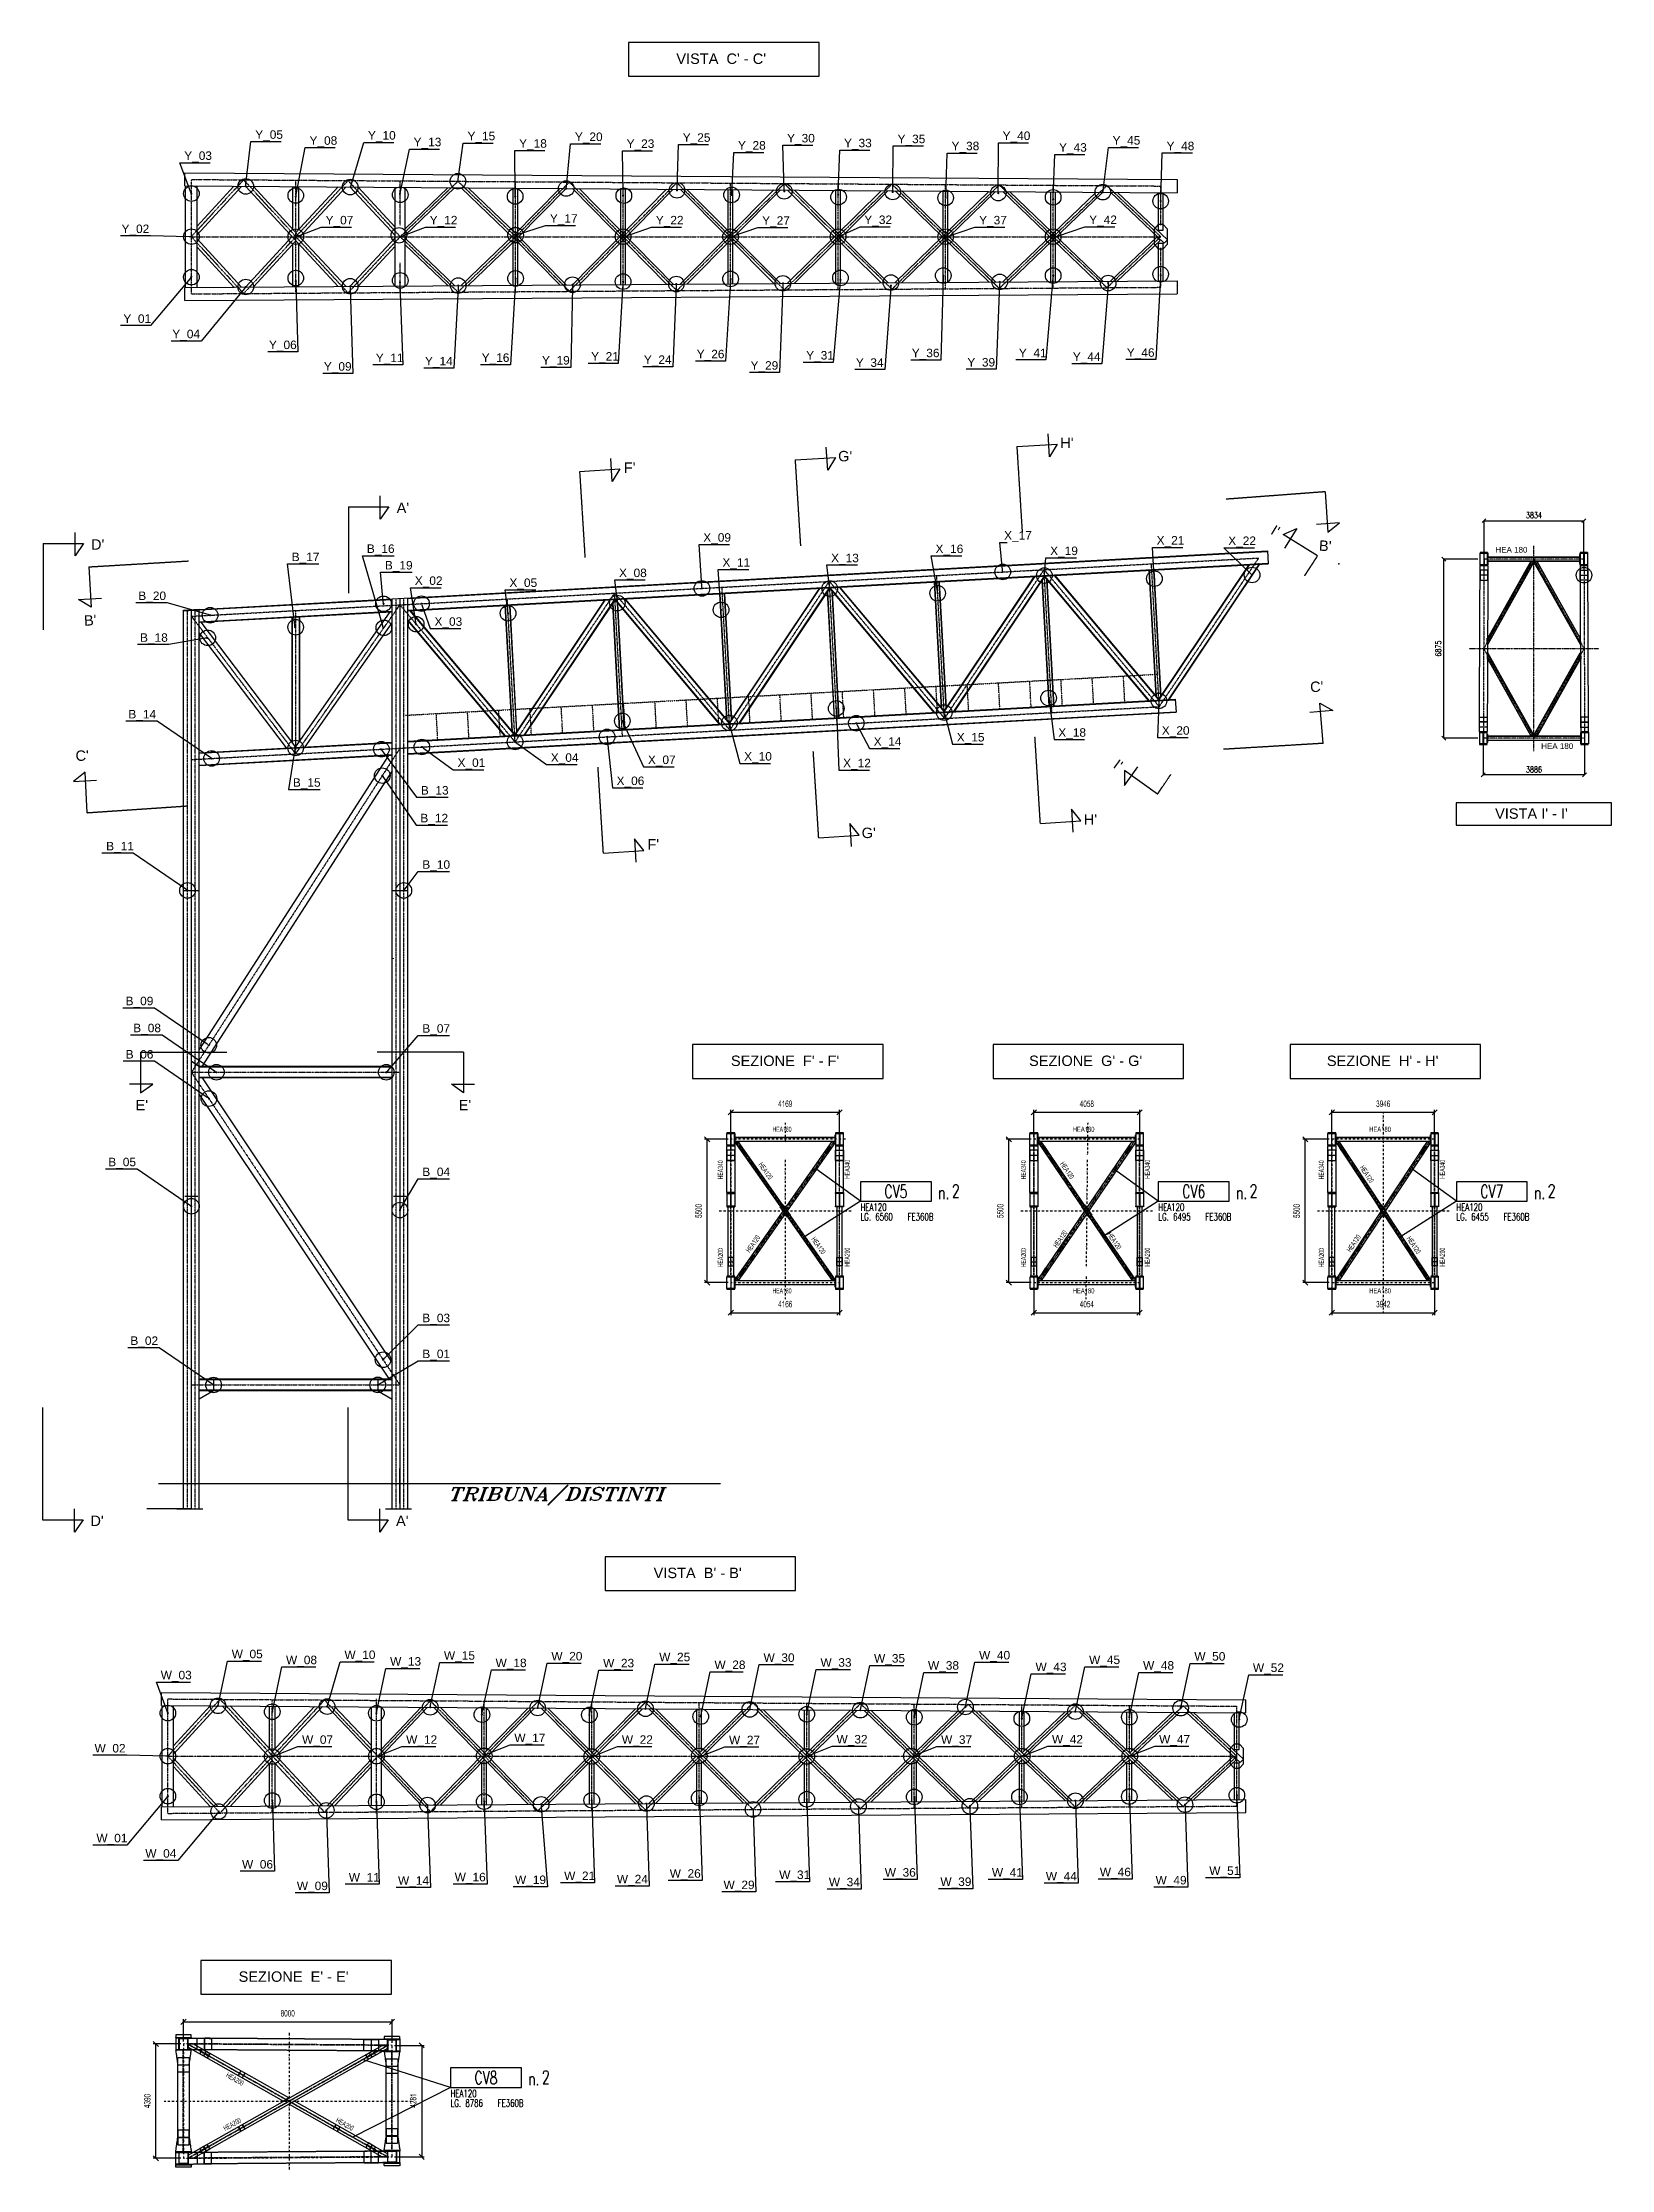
# Model space of a CAD drawing. Header units: metres. Extents: x 11 to 152679, y -40 to 137873.
# Drawn here: x 19087 to 79278, y 1324 to 82945 of the extents above; entities that cross this region are included whole.
import ezdxf
from ezdxf import colors
from ezdxf.entities.mleader import LeaderData, LeaderLine
from ezdxf.enums import TextEntityAlignment as Align
from ezdxf.math import Vec2, Vec3

# ---------------------------------------------------------------- set-up
doc = ezdxf.new("R2010")
doc.units = ezdxf.units.M
for name, pattern in [('ASSI', [0.8, 0.4, -0.2, 0, -0.2]), ('CENTER', [2, 1.25, -0.25, 0.25, -0.25]), ('DIVIDE', [1.25, 0.5, -0.25, 0, -0.25, 0, -0.25]), ('HIDDEN', [9.525, 6.35, -3.175])]:
    doc.linetypes.add(name, pattern=pattern)
doc.layers.get('Defpoints').update_dxf_attribs({"color": 60})
for name, color, linetype in [('Assi', 6, 'ASSI'), ('CA3', 6, 'Continuous'), ('CA7', 2, 'Continuous'), ('CORRIMANO', 6, 'DIVIDE'), ('G', 5, 'Continuous'), ('GROSSO', 2, 'Continuous'), ('LAYER_1', 160, 'Continuous'), ('MARK', 73, 'Continuous'), ('MARK_BOX', 6, 'Continuous'), ('MARK_DES', 60, 'Continuous'), ('MARK_MAT', 120, 'Continuous'), ('MARK_QTA', 73, 'Continuous'), ('Quote', 7, 'Continuous'), ('Scritte 0.2mm', 4, 'Continuous'), ('TR', 4, 'HIDDEN'), ('TRAT7', 2, 'CENTER'), ('TXT3', 6, 'Continuous'), ('TXT7', 2, 'Continuous')]:
    doc.layers.add(name, color=color, linetype=linetype)
doc.styles.add('1', font='romans.shx', dxfattribs={"width": 0.7, "height": 220})
doc.styles.add('Interprogetti Swis', font='swissl.ttf')
doc.styles.add('MARK', font='ROMANS', dxfattribs={"width": 0.7})
doc.styles.add('ROMANT', font='Romant', dxfattribs={"width": 1.25, "oblique": 20})
doc.styles.get("Standard").update_dxf_attribs({"font": 'arial.ttf'})
doc.dimstyles.new('1', dxfattribs={"dimscale": 100, "dimtxt": 2.3, "dimasz": 0.04, "dimexe": 0, "dimexo": 0, "dimgap": 1, "dimtad": 1, "dimdec": 1, "dimzin": 9, "dimdsep": 46, "dimtxsty": '1', "dimblk1": 'BARRA', "dimblk2": 'BARRA', "dimsah": 1, "dimcen": 0.09, "dimclrd": 3, "dimclre": 3, "dimclrt": 6, "dimadec": 1, "dimazin": 0, "dimtfac": 1, "dimtdec": 1, "dimtmove": 2, "dimatfit": 3, "dimldrblk": 'BARRA', "dimfxl": 1, "dimtolj": 1, "dimtzin": 0, "dimlwd": -1, "dimlwe": -1, "dimarcsym": 0})

msp = doc.modelspace()

# ---------------------------------------------------------------- texts
at = {"layer": 'CA7'}
for s, p in [("VISTA  C' - C'", (45123.1078, 82125.0912)), ("H'", (58387.2838, 67384.736)), ("G'", (49880.4791, 66874.5906)), ("F'", (41611.8651, 66432.4647)), ("A'", (32912.5006, 64888.1051)), ("D'", (21202.3008, 63482.987)), ("H'", (59290.4296, 52926.9515)), ("VISTA I' - I'", (76209.0199, 53157.2267)), ("F'", (42515.0108, 51974.6802)), ("G'", (50783.6249, 52416.8061)), ("SEZIONE  F' - F'", (47574.2969, 43670.2575)), ("SEZIONE  G' - G'", (59105.6791, 43670.2575)), ("SEZIONE  H' - H'", (70500.3253, 43670.2575)), ("E'", (22895.3731, 41969.9518)), ("E'", (35291.8286, 41969.9518)), ("D'", (21178.5131, 26016.5919)), ("A'", (32888.7129, 26016.5919)), ("VISTA  B' - B'", (44220.7222, 24016.8491)), ("SEZIONE  E' - E'", (28718.387, 8525.4606))]:
    msp.add_text(s, height=400, dxfattribs=at).set_placement(p, align=Align.CENTER)
for s, rotation, p in [("I'", 328.554346799, (66280.6179, 64042.6562)), ("B'", 356.046573983, (68284.5844, 63432.8684)), ("B'", 3.253032008, (20928.4226, 60574.3358)), ("C'", 2.947959581, (67982.3014, 58025.1847)), ("C'", 2.102303222, (20615.3902, 55381.3133)), ("I'", 323.876189783, (60234.7245, 55067.2384))]:
    msp.add_text(s, height=400, rotation=rotation, dxfattribs=at).set_placement(p, align=Align.CENTER)
at = {"layer": 'TXT3'}
for p in [(75441.2113, 63370.7382), (77196.5003, 55835.6794)]:
    msp.add_text('HEA 180', height=220, dxfattribs=at).set_placement(p, align=Align.CENTER)
at = {"layer": 'TXT7', "style": 'ROMANT', "oblique": 20, "width": 1.25}
msp.add_text('TRIBUNA/DISTINTI', height=500, dxfattribs=at).set_placement((34617.3797, 26994.3518))

# ---------------------------------------------------------------- blocks, each defined once
blk = doc.blocks.new('m8_pro')
at = {"layer": 'MARK_BOX'}
blk.add_lwpolyline([(0, 0), (27.18, 0), (27.18, 7.47), (0, 7.47)], close=True, dxfattribs=at)
at = {"style": 'MARK', "width": 0.7, "flags": 1}
for tag, p in [('TRA_PEZ', (-2.51, 11.92)), ('TIP_PEZ', (-2.51, 9.24)), ('SUN_LIS', (-2.51, 10.85)), ('PUN_LIS', (-2.51, 11.39)), ('DES_PEZ', (-2.51, 10.31)), ('NOT_PEZ', (-2.51, 9.78)), ('ING_PEZ', (-2.51, 8.71)), ('MCL_PEZ', (-2.51, 8.17)), ('COD_PEZ', (-2.51, 7.64)), ('COS_PEZ', (-2.51, 7.1)), ('DIM_PRO', (-2.51, 6.57))]:
    blk.add_attdef(tag, p, '', height=0.35, dxfattribs=at)
at = {"style": 'MARK', "width": 0.7}
blk.add_attdef('MAR_PEZ', text='', height=5, dxfattribs=at).set_placement((13.59, 3.73), align=Align.MIDDLE)
at = {"layer": 'MARK_DES', "style": 'MARK', "width": 0.7}
blk.add_text('LG.', height=2.8, dxfattribs=at).set_placement((0, -7.4))
for tag, p in [('NOM_PRO', (0, -3.7)), ('LUN_PRO', (5.68, -7.4))]:
    blk.add_attdef(tag, p, '', height=2.8, dxfattribs=at)
at = {"layer": 'MARK_MAT', "style": 'MARK', "width": 0.7}
blk.add_attdef('MAT_PRO', (18.08, -7.4), '', height=2.8, dxfattribs=at)
at = {"layer": 'MARK_QTA', "style": 'MARK', "width": 0.7}
blk.add_text('n.', height=5, dxfattribs=at).set_placement((31.94, 3.31), align=Align.MIDDLE)
blk.add_attdef('QTA_PEZ', (35.06, 1.42), '', height=5, dxfattribs=at)
blk = doc.blocks.new('TPODISTINTIPILONE')
at = {"layer": 'LAYER_1'}
for points in [[(21922, 6408), (21916, 6408), (21912, 6406), (21905, 6403), (21901, 6401), (21893, 6397), (21890, 6393), (21884, 6386), (21882, 6380), (21878, 6376), (21876, 6370), (21876, 6363), (21874, 6357), (21874, 6329), (21876, 6323), (21876, 6317), (21880, 6312), (21880, 6310), (21882, 6306), (21886, 6302), (21888, 6298), (21895, 6295), (21899, 6291), (21897, 6291), (21893, 6289), (21888, 6287), (21884, 6283), (21880, 6279), (21878, 6274), (21874, 6270), (21874, 6268), (21871, 6262), (21869, 6255), (21867, 6249), (21867, 6243), (21865, 6236), (21865, 6221), (21867, 6215), (21867, 6209), (21869, 6202), (21869, 6196), (21874, 6190), (21876, 6185), (21878, 6179), (21882, 6175), (21924, 6177), (21918, 6177), (21914, 6179), (21909, 6181), (21905, 6183), (21897, 6192), (21895, 6198), (21893, 6202), (21890, 6209), (21888, 6215), (21888, 6240), (21890, 6247), (21893, 6253), (21895, 6259), (21897, 6264), (21905, 6272), (21907, 6274), (21914, 6276), (21918, 6279), (21965, 6279), (21962, 6283), (21958, 6287), (21952, 6289), (21948, 6291), (21954, 6295), (21958, 6298), (21960, 6302), (21922, 6304), (21920, 6304), (21914, 6306), (21909, 6308), (21905, 6310), (21903, 6315), (21901, 6319), (21897, 6323), (21897, 6329), (21895, 6336), (21895, 6353), (21897, 6359), (21899, 6365), (21903, 6372), (21909, 6378), (21914, 6380), (21918, 6382), (21962, 6382), (21960, 6389), (21958, 6391), (21954, 6395), (21952, 6397), (21948, 6401), (21943, 6403), (21937, 6406), (21933, 6406), (21929, 6408)], [(21965, 6279), (21922, 6279), (21929, 6279), (21937, 6274), (21941, 6272), (21945, 6268), (21948, 6264), (21952, 6259), (21954, 6253), (21956, 6247), (21958, 6240), (21958, 6215), (21956, 6209), (21954, 6202), (21952, 6196), (21950, 6192), (21941, 6183), (21933, 6179), (21929, 6177), (21924, 6177), (21882, 6175), (21884, 6171), (21886, 6166), (21890, 6164), (21895, 6160), (21903, 6156), (21907, 6154), (21914, 6154), (21918, 6152), (21926, 6152), (21931, 6154), (21937, 6154), (21950, 6160), (21954, 6162), (21958, 6166), (21962, 6171), (21965, 6175), (21969, 6179), (21971, 6183), (21973, 6190), (21975, 6194), (21977, 6200), (21979, 6207), (21979, 6213), (21981, 6221), (21981, 6236), (21979, 6243), (21979, 6249), (21977, 6255), (21975, 6262), (21973, 6268), (21971, 6270), (21969, 6274)], [(21962, 6382), (21922, 6382), (21926, 6382), (21931, 6380), (21939, 6376), (21943, 6372), (21945, 6367), (21948, 6361), (21950, 6355), (21952, 6348), (21952, 6340), (21950, 6331), (21950, 6325), (21948, 6321), (21943, 6315), (21941, 6312), (21937, 6308), (21933, 6306), (21929, 6304), (21922, 6304), (21960, 6302), (21965, 6306), (21967, 6312), (21969, 6315), (21971, 6321), (21973, 6327), (21973, 6359), (21971, 6365), (21969, 6372), (21967, 6378)], [(22020, 6382), (22017, 6376), (22015, 6372), (22011, 6365), (22009, 6359), (22009, 6351), (22007, 6348), (22007, 6344), (22005, 6338), (22005, 6325), (22003, 6319), (22003, 6243), (22005, 6234), (22005, 6221), (22007, 6215), (22009, 6209), (22009, 6202), (22011, 6196), (22015, 6188), (22017, 6181), (22020, 6177), (22022, 6175), (22060, 6177), (22058, 6177), (22053, 6179), (22049, 6179), (22045, 6183), (22036, 6192), (22034, 6198), (22032, 6202), (22030, 6207), (22030, 6211), (22028, 6217), (22028, 6224), (22026, 6230), (22026, 6236), (22024, 6245), (22024, 6312), (22026, 6319), (22026, 6334), (22028, 6340), (22028, 6346), (22030, 6351), (22032, 6357), (22032, 6361), (22034, 6363), (22039, 6370), (22041, 6374), (22045, 6378), (22053, 6382), (22058, 6382)], [(22060, 6408), (22053, 6408), (22047, 6406), (22043, 6406), (22039, 6403), (22034, 6399), (22030, 6397), (22028, 6393), (22026, 6391), (22024, 6386), (22020, 6382), (22060, 6382), (22064, 6380), (22068, 6380), (22072, 6376), (22081, 6367), (22083, 6361), (22087, 6353), (22087, 6348), (22089, 6342), (22089, 6336), (22092, 6329), (22092, 6323), (22094, 6315), (22094, 6251), (22092, 6243), (22092, 6228), (22089, 6221), (22089, 6215), (22087, 6211), (22087, 6207), (22085, 6202), (22083, 6198), (22083, 6196), (22079, 6190), (22075, 6185), (22072, 6181), (22068, 6179), (22064, 6177), (22060, 6177), (22022, 6175), (22024, 6171), (22028, 6166), (22034, 6160), (22039, 6156), (22045, 6154), (22049, 6154), (22053, 6152), (22064, 6152), (22070, 6154), (22079, 6158), (22087, 6162), (22092, 6166), (22092, 6168), (22096, 6173), (22098, 6177), (22100, 6183), (22104, 6188), (22106, 6194), (22108, 6202), (22108, 6209), (22111, 6211), (22111, 6215), (22113, 6221), (22113, 6234), (22115, 6240), (22115, 6321), (22113, 6327), (22113, 6338), (22111, 6344), (22108, 6353), (22106, 6359), (22106, 6365), (22104, 6370), (22100, 6376), (22098, 6382), (22096, 6386), (22092, 6391), (22087, 6395), (22079, 6403), (22075, 6406), (22068, 6406), (22064, 6408)], [(22155, 6382), (22153, 6376), (22151, 6372), (22149, 6365), (22147, 6359), (22144, 6351), (22144, 6348), (22142, 6344), (22142, 6338), (22140, 6331), (22140, 6325), (22138, 6319), (22138, 6243), (22140, 6234), (22140, 6228), (22142, 6221), (22142, 6215), (22144, 6209), (22147, 6202), (22147, 6196), (22149, 6192), (22151, 6188), (22153, 6181), (22155, 6177), (22157, 6175), (22195, 6177), (22193, 6177), (22189, 6179), (22185, 6179), (22176, 6188), (22174, 6192), (22170, 6198), (22168, 6202), (22166, 6207), (22166, 6211), (22163, 6217), (22163, 6224), (22161, 6230), (22161, 6251), (22159, 6262), (22159, 6304), (22161, 6312), (22161, 6327), (22163, 6334), (22163, 6340), (22166, 6346), (22166, 6351), (22168, 6357), (22170, 6361), (22170, 6363), (22174, 6370), (22176, 6374), (22180, 6378), (22185, 6380), (22189, 6382), (22195, 6382)], [(22195, 6408), (22189, 6408), (22185, 6406), (22178, 6406), (22174, 6403), (22170, 6399), (22168, 6397), (22163, 6393), (22161, 6391), (22159, 6386), (22155, 6382), (22197, 6382), (22202, 6380), (22206, 6380), (22210, 6376), (22212, 6372), (22216, 6367), (22221, 6361), (22221, 6357), (22225, 6348), (22225, 6342), (22227, 6336), (22227, 6323), (22229, 6315), (22229, 6243), (22227, 6234), (22227, 6221), (22225, 6215), (22225, 6211), (22223, 6207), (22221, 6202), (22221, 6198), (22219, 6196), (22214, 6190), (22212, 6185), (22208, 6181), (22204, 6179), (22199, 6177), (22195, 6177), (22157, 6175), (22159, 6171), (22168, 6162), (22172, 6160), (22176, 6156), (22180, 6154), (22185, 6154), (22189, 6152), (22202, 6152), (22214, 6158), (22223, 6162), (22227, 6166), (22227, 6168), (22231, 6173), (22233, 6177), (22238, 6183), (22240, 6188), (22242, 6194), (22244, 6202), (22246, 6209), (22246, 6215), (22248, 6221), (22248, 6228), (22250, 6234), (22250, 6255), (22252, 6264), (22252, 6300), (22250, 6308), (22250, 6327), (22248, 6334), (22248, 6338), (22246, 6344), (22246, 6353), (22244, 6359), (22242, 6365), (22240, 6370), (22238, 6376), (22233, 6382), (22231, 6386), (22227, 6391), (22223, 6395), (22214, 6403), (22210, 6406), (22206, 6406), (22199, 6408)], [(22293, 6382), (22288, 6376), (22286, 6372), (22284, 6365), (22282, 6359), (22280, 6351), (22280, 6348), (22278, 6344), (22278, 6338), (22276, 6331), (22276, 6319), (22274, 6310), (22274, 6249), (22276, 6243), (22276, 6228), (22278, 6221), (22278, 6215), (22280, 6209), (22282, 6202), (22284, 6196), (22284, 6192), (22286, 6188), (22288, 6181), (22290, 6177), (22293, 6175), (22331, 6177), (22329, 6177), (22324, 6179), (22320, 6179), (22312, 6188), (22310, 6192), (22305, 6198), (22303, 6202), (22303, 6207), (22301, 6211), (22301, 6217), (22299, 6224), (22299, 6230), (22297, 6236), (22297, 6262), (22295, 6270), (22295, 6285), (22297, 6295), (22297, 6327), (22299, 6334), (22299, 6340), (22301, 6346), (22303, 6351), (22303, 6357), (22305, 6361), (22307, 6363), (22310, 6370), (22320, 6380), (22326, 6382), (22331, 6382)], [(22331, 6408), (22324, 6408), (22320, 6406), (22316, 6406), (22312, 6403), (22307, 6399), (22303, 6397), (22299, 6393), (22299, 6391), (22295, 6386), (22293, 6382), (22333, 6382), (22337, 6380), (22341, 6380), (22346, 6376), (22350, 6372), (22352, 6367), (22356, 6361), (22358, 6357), (22358, 6353), (22360, 6348), (22360, 6342), (22362, 6336), (22362, 6329), (22365, 6323), (22365, 6289), (22367, 6281), (22367, 6279), (22365, 6268), (22365, 6234), (22362, 6228), (22362, 6221), (22360, 6215), (22360, 6211), (22358, 6207), (22358, 6202), (22356, 6198), (22354, 6196), (22352, 6190), (22343, 6181), (22339, 6179), (22335, 6177), (22331, 6177), (22293, 6175), (22297, 6171), (22299, 6166), (22303, 6162), (22307, 6160), (22312, 6156), (22316, 6154), (22320, 6154), (22326, 6152), (22337, 6152), (22346, 6156), (22354, 6160), (22358, 6162), (22362, 6166), (22365, 6168), (22369, 6177), (22373, 6183), (22375, 6188), (22377, 6194), (22379, 6202), (22381, 6209), (22381, 6211), (22384, 6215), (22384, 6221), (22386, 6228), (22386, 6249), (22388, 6255), (22388, 6308), (22386, 6315), (22386, 6327), (22384, 6334), (22384, 6344), (22381, 6353), (22379, 6359), (22377, 6365), (22375, 6370), (22373, 6376), (22371, 6382), (22367, 6386), (22362, 6391), (22360, 6395), (22356, 6399), (22354, 6399), (22350, 6403), (22346, 6406), (22341, 6406), (22335, 6408)], [(19867, 4005), (19850, 4014), (19753, 3840), (19770, 3832), (19814, 3912), (19878, 3878), (19827, 3933)], [(19947, 3961), (19930, 3969), (19890, 3897), (19827, 3933), (19878, 3878), (19831, 3796), (19848, 3785)], [(20062, 3895), (19973, 3944), (19875, 3770), (19966, 3719), (19977, 3741), (19903, 3783), (19937, 3842), (20004, 3804), (20015, 3823), (19947, 3861), (19979, 3914), (20051, 3874)], [(20138, 3853), (20121, 3861), (19975, 3715), (19992, 3705), (20036, 3749), (20087, 3722), (20051, 3766), (20093, 3808), (20093, 3811), (20098, 3815), (20102, 3819), (20104, 3821), (20112, 3830), (20115, 3834), (20119, 3838)], [(20138, 3853), (20119, 3838), (20117, 3836), (20117, 3832), (20115, 3825), (20110, 3817), (20110, 3811), (20106, 3798), (20091, 3743), (20051, 3766), (20087, 3722), (20070, 3660), (20089, 3650)], [(20256, 3764), (20225, 3781), (20227, 3779), (20229, 3777), (20233, 3775), (20235, 3770), (20235, 3766), (20237, 3762), (20237, 3751), (20233, 3743), (20231, 3736), (20229, 3734), (20227, 3730), (20218, 3722), (20214, 3719), (20210, 3715), (20206, 3713), (20203, 3711), (20199, 3711), (20197, 3709), (20193, 3707), (20189, 3705), (20182, 3703), (20174, 3698), (20167, 3696), (20161, 3694), (20157, 3692), (20153, 3690), (20146, 3688), (20138, 3684), (20134, 3681), (20131, 3681), (20127, 3679), (20125, 3677), (20119, 3673), (20115, 3671), (20104, 3660), (20100, 3656), (20098, 3652), (20093, 3648), (20174, 3601), (20187, 3622), (20127, 3656), (20131, 3658), (20136, 3662), (20140, 3664), (20142, 3664), (20144, 3667), (20148, 3669), (20153, 3669), (20157, 3671), (20163, 3673), (20170, 3675), (20170, 3677), (20176, 3679), (20182, 3681), (20191, 3686), (20195, 3688), (20199, 3688), (20203, 3690), (20206, 3692), (20210, 3694), (20212, 3694), (20216, 3696), (20220, 3700), (20225, 3703), (20229, 3707), (20237, 3715), (20239, 3719), (20244, 3724), (20246, 3728), (20248, 3734), (20250, 3739), (20252, 3745), (20254, 3749), (20254, 3753), (20256, 3758)], [(20235, 3798), (20227, 3802), (20225, 3802), (20220, 3804), (20212, 3804), (20208, 3802), (20203, 3802), (20201, 3800), (20197, 3800), (20193, 3798), (20189, 3794), (20184, 3791), (20182, 3787), (20174, 3779), (20172, 3775), (20167, 3770), (20182, 3760), (20184, 3764), (20189, 3768), (20191, 3772), (20195, 3777), (20199, 3779), (20201, 3781), (20206, 3783), (20220, 3783), (20225, 3781), (20256, 3764), (20254, 3768), (20254, 3777), (20250, 3785), (20246, 3789), (20242, 3794), (20239, 3796)], [(20328, 3745), (20324, 3747), (20322, 3749), (20305, 3749), (20297, 3745), (20292, 3743), (20320, 3728), (20320, 3726), (20324, 3724), (20326, 3722), (20326, 3717), (20328, 3713), (20328, 3696), (20326, 3692), (20324, 3688), (20324, 3684), (20322, 3679), (20318, 3667), (20314, 3662), (20311, 3656), (20307, 3650), (20303, 3641), (20299, 3635), (20290, 3622), (20288, 3616), (20284, 3612), (20282, 3607), (20278, 3603), (20275, 3599), (20271, 3597), (20269, 3592), (20265, 3588), (20263, 3588), (20254, 3584), (20250, 3582), (20246, 3582), (20242, 3584), (20239, 3584), (20212, 3599), (20212, 3588), (20214, 3584), (20216, 3582), (20216, 3578), (20220, 3576), (20223, 3571), (20225, 3569), (20229, 3567), (20237, 3563), (20252, 3563), (20256, 3565), (20258, 3565), (20263, 3567), (20267, 3569), (20273, 3576), (20278, 3578), (20282, 3582), (20290, 3590), (20292, 3595), (20297, 3599), (20299, 3603), (20303, 3607), (20305, 3612), (20309, 3618), (20311, 3622), (20316, 3628), (20320, 3637), (20324, 3643), (20326, 3648), (20328, 3654), (20333, 3658), (20335, 3662), (20337, 3669), (20337, 3673), (20343, 3686), (20343, 3692), (20345, 3696), (20345, 3707), (20347, 3711), (20347, 3717), (20345, 3722), (20345, 3726), (20343, 3730), (20341, 3734), (20339, 3736), (20337, 3741), (20333, 3743)], [(20292, 3743), (20288, 3741), (20284, 3736), (20280, 3734), (20271, 3726), (20271, 3724), (20267, 3722), (20265, 3717), (20261, 3713), (20258, 3709), (20256, 3705), (20252, 3700), (20250, 3694), (20246, 3690), (20242, 3684), (20239, 3679), (20237, 3675), (20233, 3669), (20231, 3662), (20229, 3658), (20225, 3652), (20223, 3645), (20220, 3641), (20218, 3635), (20216, 3631), (20216, 3626), (20214, 3622), (20214, 3618), (20212, 3612), (20212, 3599), (20239, 3584), (20237, 3586), (20233, 3590), (20229, 3599), (20229, 3612), (20231, 3616), (20231, 3620), (20237, 3633), (20239, 3639), (20242, 3643), (20244, 3650), (20248, 3656), (20250, 3662), (20254, 3669), (20256, 3673), (20265, 3686), (20267, 3692), (20271, 3696), (20275, 3703), (20278, 3707), (20282, 3711), (20290, 3719), (20292, 3722), (20297, 3724), (20299, 3726), (20307, 3730), (20311, 3730), (20316, 3728), (20320, 3728)], [(20424, 3692), (20419, 3694), (20415, 3694), (20413, 3696), (20405, 3696), (20400, 3694), (20394, 3694), (20392, 3692), (20388, 3690), (20413, 3673), (20415, 3673), (20417, 3671), (20419, 3667), (20421, 3664), (20424, 3660), (20424, 3645), (20421, 3643), (20421, 3639), (20419, 3635), (20417, 3631), (20417, 3624), (20413, 3620), (20409, 3607), (20405, 3603), (20402, 3595), (20398, 3588), (20394, 3580), (20390, 3573), (20385, 3569), (20383, 3563), (20379, 3559), (20375, 3554), (20373, 3550), (20371, 3546), (20366, 3542), (20364, 3540), (20362, 3537), (20358, 3535), (20352, 3531), (20347, 3531), (20343, 3529), (20337, 3529), (20333, 3531), (20305, 3544), (20307, 3540), (20307, 3535), (20309, 3531), (20309, 3527), (20311, 3525), (20314, 3521), (20318, 3518), (20320, 3516), (20324, 3514), (20333, 3510), (20347, 3510), (20352, 3512), (20354, 3512), (20356, 3514), (20360, 3516), (20369, 3521), (20377, 3529), (20385, 3537), (20388, 3542), (20392, 3546), (20394, 3550), (20398, 3554), (20400, 3559), (20405, 3563), (20407, 3569), (20411, 3573), (20413, 3580), (20415, 3584), (20419, 3588), (20421, 3595), (20424, 3599), (20426, 3605), (20432, 3618), (20434, 3622), (20436, 3626), (20436, 3633), (20438, 3639), (20441, 3643), (20441, 3667), (20438, 3673), (20438, 3677), (20436, 3681), (20434, 3684), (20430, 3686), (20428, 3690)], [(20388, 3690), (20383, 3686), (20379, 3684), (20375, 3679), (20371, 3677), (20366, 3673), (20364, 3671), (20362, 3667), (20356, 3660), (20354, 3656), (20350, 3652), (20347, 3645), (20343, 3641), (20341, 3637), (20337, 3631), (20335, 3624), (20333, 3622), (20328, 3616), (20326, 3609), (20322, 3603), (20320, 3599), (20318, 3592), (20316, 3588), (20314, 3582), (20311, 3578), (20309, 3573), (20309, 3567), (20307, 3563), (20307, 3550), (20305, 3548), (20305, 3544), (20333, 3531), (20330, 3533), (20328, 3537), (20326, 3542), (20324, 3546), (20324, 3559), (20326, 3563), (20326, 3567), (20328, 3571), (20328, 3576), (20330, 3580), (20333, 3586), (20337, 3590), (20339, 3597), (20341, 3603), (20350, 3616), (20352, 3620), (20360, 3633), (20362, 3639), (20366, 3643), (20369, 3648), (20373, 3652), (20375, 3656), (20379, 3660), (20381, 3662), (20385, 3667), (20390, 3671), (20394, 3673), (20398, 3675), (20411, 3675), (20413, 3673)], [(16609, 3118), (16609, 3112), (16611, 3108), (16614, 3101), (16620, 3089), (16624, 3087), (16626, 3084), (16631, 3082), (16635, 3078), (16635, 3118), (16637, 3125), (16639, 3129), (16641, 3131), (16645, 3135), (16650, 3140), (16656, 3142), (16656, 3144), (16660, 3144), (16664, 3146), (16669, 3148), (16675, 3148), (16681, 3150), (16694, 3150), (16703, 3152), (16774, 3152), (16783, 3150), (16796, 3150), (16802, 3148), (16806, 3148), (16813, 3146), (16817, 3144), (16819, 3142), (16821, 3142), (16827, 3137), (16832, 3135), (16836, 3131), (16838, 3127), (16840, 3123), (16840, 3118), (16842, 3080), (16846, 3082), (16851, 3087), (16859, 3095), (16863, 3104), (16863, 3108), (16865, 3112), (16865, 3125), (16863, 3129), (16863, 3133), (16861, 3137), (16857, 3142), (16855, 3146), (16851, 3150), (16849, 3150), (16844, 3154), (16840, 3156), (16834, 3161), (16829, 3163), (16823, 3165), (16817, 3167), (16808, 3169), (16802, 3169), (16796, 3171), (16789, 3171), (16783, 3173), (16762, 3173), (16753, 3176), (16726, 3176), (16717, 3173), (16690, 3173), (16683, 3171), (16679, 3171), (16673, 3169), (16666, 3167), (16658, 3167), (16652, 3165), (16647, 3163), (16641, 3161), (16635, 3156), (16631, 3154), (16622, 3146), (16614, 3137), (16614, 3133), (16611, 3129), (16609, 3123)], [(16609, 2981), (16609, 2974), (16611, 2968), (16614, 2964), (16620, 2951), (16624, 2947), (16628, 2945), (16633, 2941), (16635, 2983), (16635, 2985), (16639, 2993), (16641, 2998), (16645, 3002), (16652, 3006), (16654, 3008), (16660, 3010), (16664, 3013), (16671, 3015), (16686, 3015), (16692, 3017), (16696, 3017), (16705, 3015), (16711, 3015), (16717, 3013), (16724, 3010), (16730, 3008), (16734, 3006), (16738, 3004), (16743, 3000), (16743, 3019), (16760, 3019), (16766, 3017), (16781, 3017), (16787, 3015), (16791, 3015), (16798, 3013), (16806, 3010), (16810, 3008), (16817, 3006), (16819, 3006), (16825, 3002), (16829, 3000), (16834, 2996), (16836, 2991), (16838, 2987), (16840, 2983), (16840, 2977), (16842, 3017), (16838, 3021), (16832, 3023), (16827, 3025), (16821, 3027), (16815, 3032), (16806, 3032), (16806, 3034), (16802, 3034), (16796, 3036), (16789, 3036), (16783, 3038), (16764, 3038), (16755, 3040), (16703, 3040), (16696, 3038), (16683, 3038), (16677, 3036), (16671, 3036), (16664, 3034), (16660, 3032), (16654, 3029), (16647, 3027), (16641, 3025), (16637, 3021), (16631, 3019), (16626, 3015), (16624, 3010), (16620, 3008), (16618, 3004), (16614, 2998), (16611, 2993), (16611, 2989), (16609, 2985)], [(16609, 2843), (16609, 2839), (16611, 2835), (16611, 2830), (16614, 2824), (16616, 2820), (16622, 2814), (16626, 2809), (16633, 2805), (16635, 2843), (16635, 2847), (16637, 2854), (16639, 2858), (16641, 2862), (16645, 2864), (16654, 2869), (16666, 2873), (16686, 2873), (16692, 2871), (16696, 2869), (16703, 2866), (16707, 2862), (16707, 2860), (16711, 2856), (16715, 2847), (16715, 2837), (16719, 2879), (16715, 2883), (16709, 2886), (16705, 2890), (16700, 2890), (16696, 2892), (16688, 2894), (16662, 2894), (16656, 2892), (16650, 2892), (16643, 2888), (16641, 2888), (16637, 2886), (16631, 2881), (16626, 2879), (16622, 2875), (16618, 2871), (16618, 2866), (16614, 2862), (16611, 2858), (16611, 2854), (16609, 2850)], [(16611, 2744), (16611, 2725), (16772, 2646), (16802, 2646), (16802, 2723), (16861, 2723), (16861, 2744), (16802, 2744), (16802, 2767), (16772, 2767), (16772, 2668), (16660, 2723)], [(16611, 2744), (16660, 2723), (16772, 2723), (16772, 2668), (16772, 2744)], [(16633, 2941), (16637, 2938), (16643, 2934), (16647, 2932), (16654, 2930), (16660, 2928), (16666, 2928), (16673, 2926), (16719, 2926), (16726, 2928), (16738, 2932), (16743, 2934), (16749, 2936), (16753, 2941), (16749, 2981), (16749, 2979), (16747, 2972), (16745, 2968), (16743, 2964), (16738, 2960), (16734, 2957), (16732, 2955), (16728, 2953), (16722, 2951), (16717, 2949), (16709, 2947), (16681, 2947), (16675, 2949), (16669, 2951), (16662, 2951), (16658, 2955), (16652, 2957), (16647, 2962), (16643, 2964), (16639, 2968), (16637, 2972), (16637, 2979), (16635, 2983)], [(16633, 2805), (16637, 2803), (16641, 2799), (16647, 2797), (16654, 2795), (16660, 2795), (16666, 2792), (16675, 2790), (16681, 2811), (16677, 2814), (16669, 2814), (16656, 2818), (16652, 2820), (16647, 2824), (16643, 2826), (16639, 2830), (16635, 2839), (16635, 2843)], [(16635, 3078), (16641, 3076), (16645, 3074), (16652, 3072), (16660, 3070), (16666, 3068), (16669, 3068), (16673, 3065), (16679, 3065), (16686, 3063), (16692, 3063), (16698, 3061), (16774, 3061), (16783, 3063), (16789, 3063), (16798, 3065), (16804, 3065), (16808, 3068), (16815, 3068), (16821, 3070), (16825, 3072), (16832, 3074), (16840, 3078), (16842, 3080), (16840, 3118), (16840, 3112), (16838, 3108), (16834, 3104), (16829, 3099), (16825, 3097), (16819, 3093), (16815, 3091), (16810, 3089), (16806, 3089), (16800, 3087), (16796, 3087), (16789, 3084), (16774, 3084), (16766, 3082), (16713, 3082), (16705, 3084), (16690, 3084), (16683, 3087), (16677, 3087), (16671, 3089), (16666, 3089), (16662, 3091), (16658, 3093), (16654, 3093), (16647, 3097), (16643, 3099), (16639, 3104), (16637, 3108), (16637, 3112), (16635, 3118)], [(16715, 2833), (16743, 2830), (16743, 2833), (16741, 2837), (16741, 2843), (16738, 2847), (16736, 2888), (16734, 2886), (16730, 2881), (16728, 2875), (16726, 2871), (16722, 2875), (16719, 2879), (16715, 2837)], [(16736, 2888), (16738, 2847), (16738, 2850), (16741, 2854), (16743, 2860), (16745, 2864), (16749, 2866), (16753, 2871), (16755, 2873), (16762, 2875), (16774, 2879), (16781, 2881), (16796, 2881), (16808, 2877), (16815, 2877), (16819, 2873), (16825, 2871), (16834, 2862), (16836, 2858), (16838, 2854), (16840, 2850), (16840, 2803), (16846, 2807), (16849, 2809), (16853, 2811), (16857, 2816), (16861, 2824), (16863, 2830), (16865, 2835), (16865, 2854), (16863, 2858), (16861, 2862), (16857, 2871), (16855, 2875), (16851, 2879), (16842, 2888), (16836, 2890), (16832, 2894), (16825, 2896), (16821, 2898), (16815, 2900), (16808, 2902), (16770, 2902), (16764, 2900), (16758, 2900), (16751, 2898), (16747, 2894), (16741, 2892)], [(16743, 3000), (16745, 2996), (16747, 2991), (16749, 2987), (16749, 2981), (16753, 2941), (16762, 2945), (16766, 2949), (16768, 2953), (16772, 2957), (16774, 2962), (16774, 2966), (16777, 2972), (16777, 2983), (16770, 2996), (16768, 3000), (16766, 3002), (16764, 3006), (16760, 3008), (16753, 3013), (16749, 3015), (16743, 3019)], [(16791, 2809), (16796, 2788), (16798, 2788), (16806, 2790), (16813, 2790), (16825, 2795), (16832, 2797), (16836, 2801), (16840, 2803), (16840, 2845), (16840, 2839), (16838, 2835), (16836, 2830), (16834, 2826), (16829, 2822), (16827, 2822), (16823, 2820), (16819, 2818), (16813, 2816), (16806, 2814), (16800, 2811)], [(16800, 2949), (16804, 2928), (16808, 2928), (16815, 2930), (16821, 2930), (16827, 2932), (16834, 2934), (16840, 2938), (16849, 2943), (16851, 2945), (16859, 2953), (16863, 2962), (16863, 2966), (16865, 2972), (16865, 2985), (16857, 3002), (16855, 3006), (16851, 3010), (16846, 3015), (16842, 3017), (16840, 2977), (16840, 2970), (16838, 2966), (16834, 2962), (16827, 2955), (16815, 2951), (16808, 2949)], [(26812, 3159), (26812, 3144), (26814, 3144), (26818, 3142), (26824, 3140), (26829, 3137), (26835, 3133), (26839, 3129), (26846, 3125), (26850, 3123), (26858, 3114), (26865, 3108), (26867, 3137), (27064, 3137), (27064, 3159)], [(26812, 2998), (26812, 2991), (26814, 2987), (26816, 2981), (26818, 2977), (26820, 2972), (26822, 2968), (26826, 2966), (26833, 2960), (26839, 2957), (26843, 2953), (26850, 2951), (26856, 2951), (26863, 2949), (26890, 2949), (26896, 2951), (26903, 2951), (26907, 2955), (26909, 2955), (26913, 2957), (26922, 2966), (26924, 2970), (26928, 2974), (26930, 2968), (26932, 2964), (26941, 2955), (26945, 2953), (26949, 2949), (26951, 2949), (26958, 2947), (26964, 2945), (26970, 2943), (26977, 2943), (26983, 2941), (26998, 2941), (27004, 2943), (27011, 2943), (27017, 2945), (27030, 2949), (27036, 2951), (27040, 2953), (27045, 2957), (27042, 3000), (27042, 2993), (27036, 2981), (27028, 2972), (27023, 2970), (27017, 2968), (27011, 2966), (27004, 2964), (26979, 2964), (26973, 2966), (26966, 2968), (26960, 2970), (26956, 2972), (26947, 2981), (26945, 2985), (26943, 2989), (26941, 2993), (26941, 3040), (26937, 3038), (26932, 3034), (26930, 3027), (26928, 3023), (26924, 3029), (26922, 3034), (26918, 3036), (26915, 3000), (26915, 2989), (26911, 2985), (26909, 2981), (26905, 2979), (26901, 2977), (26896, 2972), (26890, 2972), (26884, 2970), (26867, 2970), (26860, 2972), (26854, 2974), (26850, 2979), (26846, 2981), (26841, 2985), (26839, 2989), (26837, 2993), (26837, 3038), (26831, 3036), (26824, 3029), (26822, 3027), (26818, 3023), (26816, 3019), (26814, 3013), (26814, 3008), (26812, 3004)], [(26812, 2864), (26812, 2858), (26814, 2854), (26814, 2847), (26818, 2839), (26820, 2835), (26822, 2830), (26826, 2826), (26831, 2824), (26835, 2820), (26839, 2818), (26846, 2816), (26850, 2814), (26863, 2809), (26869, 2809), (26877, 2807), (26884, 2807), (26888, 2828), (26882, 2828), (26873, 2830), (26867, 2830), (26860, 2833), (26856, 2835), (26852, 2839), (26848, 2841), (26841, 2847), (26839, 2854), (26837, 2858), (26837, 2907), (26833, 2902), (26829, 2900), (26824, 2896), (26820, 2892), (26818, 2888), (26814, 2879), (26814, 2875), (26812, 2869)], [(26814, 2761), (26814, 2742), (26975, 2663), (27004, 2663), (27004, 2737), (27064, 2737), (27064, 2761), (27004, 2761), (27004, 2784), (26975, 2784), (26975, 2684), (26863, 2737)], [(26814, 2761), (26863, 2737), (26975, 2737), (26975, 2684), (26975, 2761)], [(26837, 3038), (26837, 2998), (26837, 3002), (26839, 3006), (26841, 3010), (26850, 3019), (26852, 3021), (26858, 3023), (26871, 3027), (26882, 3027), (26888, 3025), (26894, 3025), (26898, 3023), (26905, 3019), (26907, 3017), (26911, 3013), (26915, 3004), (26915, 3000), (26918, 3036), (26913, 3040), (26907, 3042), (26905, 3044), (26898, 3046), (26892, 3049), (26860, 3049), (26848, 3044), (26841, 3042)], [(26837, 2907), (26837, 2862), (26837, 2866), (26839, 2871), (26839, 2875), (26843, 2879), (26846, 2883), (26850, 2888), (26856, 2890), (26860, 2892), (26867, 2894), (26873, 2896), (26886, 2896), (26892, 2894), (26898, 2894), (26905, 2892), (26911, 2890), (26918, 2886), (26922, 2883), (26930, 2879), (26934, 2877), (26939, 2873), (26943, 2869), (26949, 2866), (26954, 2862), (26960, 2858), (26964, 2852), (26970, 2847), (26975, 2843), (26981, 2839), (26985, 2835), (26992, 2830), (26996, 2828), (27000, 2824), (27009, 2820), (27013, 2818), (27019, 2814), (27023, 2811), (27030, 2809), (27036, 2807), (27042, 2805), (27049, 2803), (27064, 2803), (27064, 2917), (27034, 2917), (27034, 2833), (27028, 2835), (27023, 2839), (27017, 2841), (27015, 2843), (27011, 2845), (27004, 2852), (26992, 2860), (26985, 2866), (26983, 2869), (26979, 2873), (26973, 2877), (26968, 2881), (26962, 2886), (26958, 2888), (26954, 2892), (26949, 2894), (26945, 2898), (26941, 2900), (26934, 2905), (26922, 2909), (26918, 2911), (26911, 2913), (26909, 2915), (26903, 2915), (26894, 2917), (26867, 2917), (26860, 2915), (26854, 2915), (26848, 2913), (26843, 2909)], [(26865, 3108), (26869, 3104), (26871, 3099), (26875, 3093), (26905, 3093), (26905, 3095), (26903, 3099), (26898, 3104), (26896, 3108), (26888, 3116), (26884, 3123), (26879, 3127), (26875, 3129), (26871, 3133), (26867, 3137)], [(26941, 3040), (26941, 2998), (26941, 3004), (26943, 3008), (26945, 3013), (26947, 3017), (26951, 3021), (26956, 3023), (26960, 3027), (26966, 3029), (26973, 3032), (26979, 3034), (27004, 3034), (27011, 3032), (27017, 3029), (27023, 3027), (27028, 3025), (27032, 3021), (27036, 3017), (27042, 3004), (27042, 3000), (27045, 2957), (27053, 2962), (27055, 2966), (27059, 2970), (27064, 2979), (27066, 2983), (27066, 2989), (27068, 2993), (27068, 3006), (27066, 3013), (27064, 3017), (27064, 3021), (27059, 3025), (27057, 3029), (27053, 3034), (27051, 3038), (27047, 3040), (27042, 3044), (27036, 3046), (27030, 3049), (27025, 3051), (27019, 3053), (27013, 3055), (27006, 3055), (26998, 3057), (26983, 3057), (26977, 3055), (26970, 3055), (26964, 3053), (26958, 3051), (26951, 3049), (26949, 3046), (26945, 3044)], [(19662, 1946), (19645, 1937), (19744, 1764), (19759, 1772), (19712, 1855), (19776, 1891), (19702, 1874)], [(19740, 1990), (19725, 1982), (19765, 1910), (19702, 1874), (19776, 1891), (19822, 1808), (19839, 1817)], [(19856, 2056), (19767, 2007), (19867, 1831), (19958, 1884), (19945, 1903), (19871, 1861), (19837, 1920), (19905, 1958), (19894, 1980), (19827, 1941), (19795, 1994), (19867, 2035)], [(19933, 2098), (19916, 2090), (19966, 1889), (19983, 1899), (19966, 1958), (20017, 1988), (19962, 1980), (19945, 2039), (19943, 2045), (19943, 2049), (19941, 2056), (19939, 2060), (19937, 2066), (19935, 2071), (19933, 2075)], [(19933, 2098), (19933, 2075), (19937, 2073), (19939, 2068), (19943, 2066), (19945, 2062), (19954, 2054), (19962, 2045), (20002, 2003), (19962, 1980), (20017, 1988), (20062, 1944), (20081, 1952)], [(20030, 2155), (20026, 2153), (20017, 2145), (20015, 2140), (20013, 2138), (20011, 2134), (20009, 2130), (20009, 2109), (20011, 2104), (20011, 2098), (20013, 2094), (20015, 2088), (20017, 2081), (20034, 2088), (20032, 2094), (20030, 2098), (20028, 2104), (20028, 2109), (20026, 2113), (20026, 2117), (20028, 2121), (20028, 2126), (20030, 2128), (20032, 2132), (20034, 2134), (20038, 2136), (20068, 2153), (20064, 2157), (20060, 2157), (20055, 2160), (20040, 2160), (20036, 2157), (20032, 2157)], [(20068, 2153), (20038, 2136), (20040, 2138), (20045, 2138), (20049, 2140), (20051, 2140), (20055, 2138), (20060, 2138), (20064, 2134), (20068, 2132), (20076, 2124), (20079, 2119), (20081, 2115), (20083, 2111), (20083, 2107), (20085, 2100), (20085, 2096), (20087, 2090), (20087, 2083), (20085, 2079), (20085, 2060), (20083, 2056), (20083, 2049), (20081, 2043), (20081, 2037), (20079, 2033), (20079, 2028), (20076, 2022), (20076, 1982), (20079, 1977), (20079, 1971), (20081, 1965), (20083, 1961), (20085, 1956), (20165, 2001), (20155, 2022), (20096, 1988), (20093, 1992), (20093, 2005), (20096, 2009), (20096, 2018), (20098, 2022), (20098, 2028), (20100, 2035), (20100, 2043), (20102, 2047), (20102, 2054), (20104, 2058), (20104, 2079), (20106, 2081), (20106, 2085), (20104, 2092), (20104, 2100), (20102, 2104), (20102, 2113), (20100, 2117), (20098, 2124), (20093, 2128), (20091, 2134), (20087, 2138), (20085, 2143), (20081, 2145), (20076, 2149), (20072, 2151)], [(20123, 2208), (20119, 2206), (20117, 2202), (20112, 2200), (20110, 2195), (20108, 2193), (20108, 2189), (20106, 2185), (20106, 2174), (20134, 2189), (20134, 2191), (20148, 2191), (20153, 2189), (20159, 2185), (20163, 2181), (20167, 2179), (20170, 2174), (20174, 2170), (20176, 2166), (20180, 2162), (20182, 2157), (20191, 2145), (20193, 2138), (20197, 2132), (20199, 2132), (20201, 2124), (20206, 2117), (20208, 2111), (20212, 2107), (20214, 2100), (20216, 2096), (20218, 2090), (20220, 2085), (20220, 2081), (20223, 2079), (20223, 2060), (20220, 2056), (20218, 2052), (20214, 2047), (20189, 2030), (20193, 2028), (20197, 2028), (20199, 2026), (20216, 2026), (20220, 2028), (20223, 2030), (20225, 2030), (20227, 2033), (20231, 2035), (20233, 2039), (20235, 2041), (20237, 2045), (20239, 2049), (20239, 2058), (20242, 2062), (20242, 2068), (20239, 2073), (20239, 2079), (20237, 2083), (20237, 2090), (20235, 2090), (20235, 2094), (20233, 2100), (20227, 2113), (20225, 2119), (20223, 2124), (20218, 2130), (20216, 2136), (20212, 2140), (20212, 2145), (20208, 2151), (20203, 2155), (20201, 2160), (20199, 2166), (20195, 2170), (20193, 2174), (20189, 2176), (20187, 2181), (20184, 2185), (20176, 2193), (20172, 2195), (20167, 2200), (20161, 2206), (20157, 2208), (20153, 2210), (20148, 2210), (20144, 2212), (20134, 2212), (20131, 2210), (20127, 2210)], [(20106, 2174), (20106, 2160), (20108, 2155), (20110, 2149), (20110, 2147), (20112, 2143), (20112, 2138), (20115, 2134), (20117, 2128), (20119, 2124), (20121, 2119), (20125, 2113), (20127, 2109), (20129, 2102), (20134, 2096), (20136, 2094), (20138, 2088), (20146, 2075), (20148, 2071), (20153, 2066), (20157, 2062), (20159, 2056), (20163, 2054), (20165, 2049), (20170, 2045), (20172, 2043), (20176, 2039), (20180, 2037), (20182, 2035), (20187, 2033), (20189, 2030), (20214, 2047), (20212, 2047), (20210, 2045), (20201, 2045), (20193, 2049), (20189, 2052), (20187, 2052), (20184, 2054), (20182, 2056), (20180, 2060), (20176, 2062), (20174, 2066), (20170, 2071), (20167, 2075), (20163, 2081), (20161, 2085), (20157, 2092), (20148, 2104), (20146, 2109), (20142, 2115), (20140, 2121), (20138, 2128), (20134, 2134), (20131, 2138), (20129, 2145), (20127, 2149), (20127, 2153), (20125, 2157), (20125, 2162), (20123, 2164), (20123, 2176), (20127, 2185), (20129, 2187), (20134, 2189)], [(20218, 2261), (20210, 2257), (20208, 2253), (20206, 2251), (20203, 2246), (20201, 2242), (20201, 2229), (20227, 2244), (20233, 2244), (20235, 2246), (20239, 2244), (20244, 2244), (20252, 2240), (20254, 2238), (20256, 2238), (20258, 2234), (20261, 2231), (20265, 2227), (20267, 2225), (20271, 2221), (20273, 2217), (20278, 2210), (20282, 2206), (20284, 2200), (20288, 2193), (20292, 2187), (20292, 2185), (20297, 2179), (20301, 2172), (20303, 2166), (20307, 2160), (20309, 2153), (20311, 2149), (20314, 2145), (20314, 2140), (20316, 2136), (20316, 2132), (20318, 2128), (20318, 2117), (20316, 2113), (20316, 2109), (20314, 2107), (20311, 2102), (20307, 2100), (20282, 2083), (20286, 2083), (20290, 2081), (20294, 2079), (20307, 2079), (20311, 2081), (20314, 2081), (20318, 2083), (20322, 2085), (20324, 2088), (20328, 2092), (20330, 2094), (20333, 2098), (20333, 2102), (20335, 2107), (20335, 2132), (20333, 2136), (20330, 2143), (20330, 2145), (20328, 2149), (20328, 2153), (20326, 2157), (20324, 2162), (20322, 2168), (20320, 2172), (20318, 2179), (20314, 2183), (20311, 2189), (20307, 2195), (20305, 2198), (20303, 2204), (20299, 2208), (20297, 2215), (20292, 2219), (20290, 2223), (20288, 2227), (20282, 2234), (20278, 2238), (20275, 2242), (20271, 2246), (20267, 2251), (20263, 2253), (20258, 2257), (20254, 2259), (20246, 2263), (20242, 2265), (20225, 2265), (20220, 2263)], [(20201, 2229), (20201, 2212), (20203, 2208), (20203, 2202), (20206, 2200), (20206, 2195), (20208, 2191), (20210, 2187), (20212, 2183), (20214, 2176), (20216, 2172), (20218, 2166), (20223, 2162), (20225, 2155), (20229, 2149), (20231, 2147), (20233, 2140), (20237, 2134), (20239, 2130), (20244, 2124), (20248, 2119), (20250, 2115), (20254, 2111), (20258, 2107), (20261, 2102), (20265, 2098), (20273, 2090), (20278, 2088), (20280, 2085), (20282, 2083), (20307, 2100), (20303, 2100), (20301, 2098), (20297, 2100), (20292, 2100), (20288, 2102), (20282, 2104), (20282, 2107), (20280, 2109), (20278, 2111), (20273, 2113), (20271, 2117), (20269, 2119), (20265, 2124), (20263, 2130), (20254, 2138), (20252, 2145), (20244, 2157), (20242, 2162), (20237, 2170), (20235, 2174), (20231, 2181), (20229, 2187), (20227, 2191), (20225, 2198), (20223, 2202), (20220, 2206), (20220, 2210), (20218, 2215), (20218, 2231), (20220, 2236), (20223, 2238), (20225, 2242), (20227, 2244)], [(24079, 2276), (24062, 2284), (23965, 2111), (23982, 2100), (24028, 2183), (24090, 2147), (24039, 2204)], [(24160, 2231), (24143, 2240), (24102, 2168), (24039, 2204), (24090, 2147), (24045, 2066), (24060, 2056)], [(24274, 2166), (24185, 2215), (24088, 2041), (24179, 1990), (24189, 2009), (24115, 2052), (24149, 2111), (24217, 2073), (24227, 2094), (24160, 2132), (24191, 2185), (24263, 2145)], [(24350, 2121), (24333, 2132), (24187, 1984), (24204, 1975), (24248, 2020), (24299, 1992), (24263, 2037), (24306, 2079), (24306, 2081), (24310, 2083), (24314, 2088), (24316, 2092), (24320, 2096), (24325, 2100), (24327, 2104), (24331, 2109)], [(24350, 2121), (24331, 2109), (24329, 2107), (24329, 2102), (24327, 2096), (24325, 2092), (24325, 2085), (24323, 2081), (24318, 2068), (24303, 2013), (24263, 2037), (24299, 1992), (24282, 1931), (24301, 1920)], [(24469, 2035), (24437, 2052), (24439, 2049), (24443, 2047), (24445, 2045), (24447, 2041), (24447, 2037), (24449, 2033), (24449, 2022), (24447, 2018), (24445, 2013), (24443, 2007), (24441, 2005), (24439, 2001), (24435, 1997), (24430, 1992), (24426, 1990), (24422, 1986), (24420, 1984), (24416, 1982), (24411, 1980), (24409, 1977), (24405, 1977), (24401, 1975), (24397, 1973), (24390, 1971), (24386, 1969), (24380, 1967), (24373, 1965), (24369, 1963), (24365, 1961), (24358, 1958), (24354, 1956), (24346, 1952), (24344, 1950), (24339, 1948), (24337, 1948), (24333, 1944), (24329, 1941), (24325, 1937), (24320, 1935), (24312, 1927), (24310, 1922), (24306, 1918), (24386, 1872), (24399, 1893), (24339, 1927), (24348, 1931), (24352, 1935), (24354, 1935), (24356, 1937), (24361, 1937), (24365, 1939), (24369, 1941), (24375, 1944), (24382, 1946), (24384, 1948), (24388, 1950), (24394, 1952), (24399, 1954), (24403, 1954), (24407, 1956), (24416, 1961), (24418, 1963), (24422, 1965), (24424, 1965), (24428, 1967), (24433, 1971), (24437, 1973), (24441, 1977), (24443, 1980), (24449, 1986), (24452, 1990), (24456, 1994), (24458, 1999), (24462, 2005), (24464, 2009), (24464, 2013), (24466, 2020), (24466, 2024), (24469, 2028)], [(24447, 2068), (24443, 2071), (24441, 2073), (24433, 2073), (24428, 2075), (24424, 2075), (24420, 2073), (24416, 2073), (24414, 2071), (24409, 2068), (24405, 2066), (24401, 2064), (24390, 2054), (24386, 2049), (24384, 2045), (24380, 2041), (24394, 2028), (24397, 2035), (24401, 2039), (24403, 2043), (24407, 2045), (24411, 2049), (24416, 2052), (24418, 2052), (24422, 2054), (24430, 2054), (24433, 2052), (24437, 2052), (24469, 2035), (24469, 2039), (24466, 2039), (24466, 2047), (24464, 2052), (24462, 2054), (24460, 2058), (24458, 2060), (24454, 2064), (24452, 2066)], [(24541, 2016), (24538, 2018), (24534, 2018), (24530, 2020), (24521, 2020), (24517, 2018), (24513, 2018), (24509, 2016), (24505, 2013), (24532, 1997), (24536, 1994), (24538, 1992), (24538, 1988), (24541, 1984), (24541, 1967), (24538, 1963), (24538, 1958), (24536, 1954), (24534, 1948), (24532, 1944), (24530, 1937), (24526, 1933), (24524, 1927), (24519, 1920), (24515, 1912), (24511, 1903), (24507, 1897), (24505, 1893), (24500, 1886), (24496, 1882), (24494, 1878), (24490, 1874), (24488, 1870), (24483, 1867), (24481, 1863), (24477, 1859), (24475, 1859), (24471, 1855), (24466, 1855), (24462, 1853), (24454, 1853), (24452, 1855), (24424, 1867), (24424, 1859), (24426, 1855), (24428, 1850), (24430, 1848), (24433, 1844), (24437, 1840), (24445, 1836), (24449, 1834), (24464, 1834), (24469, 1836), (24471, 1836), (24479, 1840), (24483, 1842), (24485, 1846), (24490, 1848), (24494, 1853), (24498, 1857), (24500, 1857), (24505, 1865), (24509, 1870), (24511, 1874), (24515, 1878), (24517, 1882), (24521, 1886), (24524, 1893), (24528, 1897), (24532, 1903), (24532, 1908), (24536, 1912), (24538, 1918), (24543, 1925), (24545, 1929), (24547, 1933), (24549, 1937), (24551, 1941), (24551, 1946), (24553, 1952), (24555, 1956), (24555, 1963), (24557, 1967), (24557, 1971), (24560, 1977), (24560, 1986), (24557, 1992), (24557, 1997), (24553, 2005), (24551, 2007), (24549, 2011), (24545, 2013)], [(24505, 2013), (24500, 2011), (24496, 2007), (24492, 2005), (24488, 2001), (24483, 1997), (24483, 1994), (24477, 1988), (24475, 1984), (24471, 1980), (24469, 1975), (24464, 1971), (24462, 1965), (24458, 1961), (24456, 1954), (24452, 1948), (24449, 1946), (24447, 1939), (24443, 1933), (24441, 1927), (24437, 1922), (24435, 1916), (24433, 1912), (24430, 1906), (24430, 1901), (24428, 1897), (24426, 1891), (24426, 1886), (24424, 1882), (24424, 1867), (24452, 1855), (24449, 1855), (24447, 1859), (24445, 1861), (24443, 1865), (24443, 1870), (24441, 1874), (24441, 1880), (24443, 1882), (24443, 1891), (24449, 1903), (24452, 1910), (24454, 1914), (24456, 1920), (24460, 1927), (24462, 1933), (24466, 1939), (24469, 1944), (24477, 1956), (24481, 1963), (24483, 1967), (24488, 1971), (24490, 1975), (24494, 1980), (24496, 1984), (24505, 1992), (24513, 1997), (24515, 1999), (24519, 1999), (24524, 2001), (24532, 1997)], [(24636, 1963), (24632, 1963), (24627, 1965), (24625, 1965), (24621, 1967), (24617, 1967), (24612, 1965), (24608, 1965), (24608, 1963), (24604, 1963), (24600, 1958), (24625, 1944), (24627, 1944), (24629, 1941), (24632, 1937), (24634, 1935), (24636, 1931), (24636, 1916), (24634, 1912), (24634, 1910), (24632, 1906), (24632, 1899), (24629, 1895), (24627, 1891), (24623, 1884), (24621, 1878), (24617, 1872), (24615, 1865), (24610, 1859), (24610, 1857), (24606, 1850), (24602, 1844), (24598, 1838), (24596, 1834), (24591, 1829), (24589, 1823), (24583, 1817), (24579, 1812), (24576, 1810), (24574, 1808), (24570, 1806), (24570, 1804), (24566, 1802), (24560, 1800), (24549, 1800), (24545, 1802), (24519, 1814), (24519, 1806), (24521, 1802), (24521, 1798), (24524, 1795), (24526, 1791), (24530, 1789), (24532, 1787), (24536, 1785), (24536, 1783), (24541, 1783), (24545, 1781), (24547, 1781), (24551, 1779), (24555, 1781), (24564, 1781), (24566, 1783), (24568, 1785), (24576, 1789), (24581, 1791), (24585, 1795), (24589, 1800), (24593, 1804), (24598, 1808), (24600, 1812), (24604, 1814), (24606, 1819), (24610, 1823), (24612, 1829), (24617, 1834), (24619, 1840), (24623, 1844), (24625, 1850), (24627, 1853), (24632, 1859), (24634, 1865), (24636, 1870), (24638, 1876), (24648, 1897), (24648, 1903), (24651, 1908), (24653, 1914), (24653, 1941), (24651, 1946), (24651, 1948), (24648, 1950), (24646, 1954), (24642, 1956), (24640, 1958)], [(24600, 1958), (24596, 1956), (24591, 1954), (24583, 1946), (24574, 1937), (24572, 1933), (24568, 1931), (24566, 1927), (24562, 1922), (24560, 1916), (24555, 1912), (24553, 1906), (24549, 1901), (24547, 1895), (24545, 1893), (24541, 1886), (24538, 1880), (24534, 1874), (24532, 1867), (24530, 1863), (24528, 1857), (24526, 1853), (24524, 1848), (24524, 1842), (24519, 1834), (24519, 1814), (24545, 1802), (24543, 1804), (24541, 1808), (24538, 1810), (24536, 1814), (24536, 1829), (24538, 1834), (24538, 1836), (24541, 1840), (24541, 1846), (24543, 1850), (24545, 1855), (24549, 1861), (24551, 1867), (24555, 1874), (24557, 1880), (24562, 1886), (24564, 1891), (24568, 1897), (24572, 1903), (24574, 1908), (24579, 1914), (24581, 1918), (24585, 1922), (24589, 1927), (24591, 1931), (24593, 1933), (24598, 1937), (24600, 1939), (24602, 1941), (24610, 1946), (24623, 1946), (24625, 1944)]]:
    blk.add_hatch(color=7, dxfattribs=at).paths.add_polyline_path(points, is_closed=False)
at = {"layer": 'CA3'}
for points in [[(22168, 3029), (18510, 5095), (18303, 5097), (18303, 4983), (21965, 2913)], [(22185, 2790), (25755, 773), (25952, 773), (25952, 890), (22388, 2905)]]:
    blk.add_lwpolyline(points, dxfattribs=at)
blk.add_lwpolyline([(18303, 837), (25755, 5047), (25952, 5045), (25952, 4928), (18510, 722), (18303, 722)], close=True, dxfattribs=at)
at = {"layer": 'LAYER_1', "color": 7}
for p, q in [((18229, 6050), (18028, 5851)), ((18127, 5203), (18127, 6050)), ((18127, 5950), (26128, 5950)), ((26029, 5851), (26228, 6050)), ((26128, 5150), (26128, 6050)), ((17166, 5004), (16967, 5203)), ((18028, 5104), (16967, 5104)), ((17067, 714), (17067, 5104)), ((18127, 5104), (18127, 5030)), ((18167, 5104), (18127, 5104)), ((18127, 4989), (18127, 4992)), ((18127, 4949), (18127, 4869)), ((18207, 5104), (18207, 5106)), ((18328, 5104), (18248, 5104)), ((18290, 5104), (18332, 5081)), ((18290, 5104), (18332, 5081)), ((18334, 5108), (18303, 5108)), ((18334, 5097), (18303, 5097)), ((18303, 5093), (18345, 5070)), ((18309, 5097), (18353, 5072)), ((18396, 5108), (18356, 5108)), ((18396, 5095), (18356, 5097)), ((18364, 5059), (18398, 5040)), ((18366, 5061), (18366, 5064)), ((18366, 5061), (18366, 5064)), ((18368, 5102), (18368, 5104)), ((18370, 5064), (18404, 5042)), ((18402, 5042), (18470, 5002)), ((18402, 5042), (18470, 5002)), ((18487, 5102), (18409, 5102)), ((18455, 5108), (18415, 5108)), ((18455, 5095), (18415, 5095)), ((18415, 5030), (18451, 5011)), ((18423, 5034), (18457, 5015)), ((18468, 5000), (18502, 4981)), ((18514, 5108), (18474, 5108)), ((18514, 5095), (18474, 5095)), ((18474, 5004), (18510, 4985)), ((18506, 4983), (18506, 4985)), ((18506, 4983), (18506, 4985)), ((18521, 4970), (18555, 4951)), ((18527, 5102), (18527, 5104)), ((18527, 4975), (18561, 4956)), ((18576, 5108), (18536, 5108)), ((18576, 5095), (18536, 5095)), ((18540, 4962), (18610, 4924)), ((18540, 4962), (18610, 4924)), ((18648, 5102), (18567, 5102)), ((18571, 4941), (18608, 4922)), ((18580, 4945), (18614, 4926)), ((18635, 5106), (18595, 5108)), ((18635, 5095), (18595, 5095)), ((18624, 4911), (18658, 4892)), ((18631, 4915), (18667, 4896)), ((18646, 4905), (18646, 4907)), ((18646, 4905), (18646, 4907)), ((18694, 5106), (18656, 5106)), ((18694, 5095), (18656, 5095)), ((18688, 5100), (18688, 5102)), ((18756, 5106), (18715, 5106)), ((18756, 5093), (18715, 5093)), ((18809, 5100), (18728, 5100)), ((18815, 5106), (18775, 5106)), ((18815, 5093), (18775, 5093)), ((18874, 5106), (18836, 5106)), ((18874, 5093), (18836, 5093)), ((18847, 5100), (18847, 5102)), ((18967, 5097), (18887, 5100)), ((18927, 5104), (18895, 5106)), ((18927, 5093), (18895, 5093)), ((18967, 5104), (18929, 5104)), ((18967, 5093), (18929, 5093)), ((19029, 5104), (18988, 5104)), ((19029, 5091), (18988, 5093)), ((19008, 5097), (19008, 5100)), ((19088, 5104), (19048, 5104)), ((19128, 5097), (19048, 5097)), ((19088, 5091), (19048, 5091)), ((19147, 5104), (19107, 5104)), ((19147, 5091), (19107, 5091)), ((19209, 5104), (19168, 5104)), ((19168, 5097), (19168, 5100)), ((19209, 5091), (19168, 5091)), ((19287, 5095), (19209, 5097)), ((19268, 5102), (19228, 5102)), ((19268, 5091), (19228, 5091)), ((19327, 5102), (19287, 5102)), ((19327, 5089), (19287, 5091)), ((19327, 5095), (19327, 5097)), ((19389, 5102), (19348, 5102)), ((19389, 5089), (19348, 5089)), ((19448, 5095), (19367, 5095)), ((19448, 5102), (19408, 5102)), ((19448, 5089), (19408, 5089)), ((19507, 5102), (19467, 5102)), ((19507, 5089), (19467, 5089)), ((19488, 5095), (19488, 5097)), ((19568, 5100), (19528, 5102)), ((19609, 5093), (19528, 5095)), ((19568, 5089), (19528, 5089)), ((19628, 5100), (19588, 5100)), ((19628, 5089), (19588, 5089)), ((19687, 5100), (19647, 5100)), ((19647, 5093), (19647, 5095)), ((19687, 5087), (19647, 5087)), ((19767, 5093), (19687, 5093)), ((19748, 5100), (19708, 5100)), ((19748, 5087), (19708, 5087)), ((19808, 5100), (19767, 5100)), ((19808, 5087), (19767, 5087)), ((19808, 5093), (19808, 5095)), ((19867, 5097), (19827, 5100)), ((19867, 5087), (19827, 5087)), ((19928, 5091), (19848, 5093)), ((19928, 5097), (19888, 5097)), ((19928, 5087), (19888, 5087)), ((19988, 5097), (19947, 5097)), ((19988, 5085), (19947, 5085)), ((19969, 5091), (19969, 5093)), ((20047, 5097), (20009, 5097)), ((20087, 5091), (20009, 5091)), ((20047, 5085), (20009, 5085)), ((20108, 5097), (20068, 5097)), ((20108, 5085), (20068, 5085)), ((20167, 5095), (20127, 5097)), ((20127, 5091), (20127, 5093)), ((20167, 5085), (20127, 5085)), ((20248, 5089), (20167, 5091)), ((20227, 5095), (20189, 5095)), ((20227, 5085), (20189, 5085)), ((20288, 5095), (20248, 5095)), ((20288, 5083), (20248, 5085)), ((20288, 5089), (20288, 5091)), ((20347, 5095), (20307, 5095)), ((20347, 5083), (20307, 5083)), ((20407, 5089), (20328, 5089)), ((20407, 5095), (20369, 5095)), ((20407, 5083), (20369, 5083)), ((20468, 5093), (20428, 5095)), ((20468, 5083), (20428, 5083)), ((20447, 5089), (20447, 5091)), ((20527, 5093), (20487, 5093)), ((20568, 5087), (20487, 5089)), ((20527, 5083), (20487, 5083)), ((20589, 5093), (20548, 5093)), ((20589, 5081), (20548, 5083)), ((20648, 5093), (20608, 5093)), ((20608, 5087), (20608, 5089)), ((20648, 5081), (20608, 5081)), ((20728, 5087), (20648, 5087)), ((20707, 5093), (20667, 5093)), ((20707, 5081), (20667, 5081)), ((20769, 5093), (20728, 5093)), ((20769, 5081), (20728, 5081)), ((20769, 5087), (20769, 5089)), ((20828, 5091), (20788, 5091)), ((20828, 5081), (20788, 5081)), ((20887, 5085), (20807, 5087)), ((20887, 5091), (20847, 5091)), ((20887, 5078), (20847, 5081)), ((20949, 5091), (20908, 5091)), ((20949, 5078), (20908, 5078)), ((20927, 5085), (20927, 5087)), ((21008, 5091), (20968, 5091)), ((21048, 5085), (20968, 5085)), ((21008, 5078), (20968, 5078)), ((21067, 5091), (21027, 5091)), ((21067, 5078), (21027, 5078)), ((21128, 5089), (21088, 5089)), ((21088, 5085), (21088, 5087)), ((21128, 5078), (21088, 5078)), ((21207, 5083), (21128, 5085)), ((21188, 5089), (21148, 5089)), ((21188, 5076), (21148, 5078)), ((21247, 5089), (21207, 5089)), ((21247, 5076), (21207, 5076)), ((21247, 5083), (21247, 5085)), ((21308, 5089), (21268, 5089)), ((21308, 5076), (21268, 5076)), ((21368, 5083), (21287, 5083)), ((21368, 5089), (21327, 5089)), ((21368, 5076), (21327, 5076)), ((21427, 5087), (21387, 5089)), ((21427, 5076), (21387, 5076)), ((21408, 5083), (21408, 5085)), ((21488, 5087), (21448, 5087)), ((21528, 5081), (21448, 5083)), ((21488, 5076), (21448, 5076)), ((21548, 5087), (21507, 5087)), ((21548, 5074), (21507, 5074)), ((21607, 5087), (21569, 5087)), ((21569, 5081), (21569, 5083)), ((21607, 5074), (21569, 5074)), ((21687, 5081), (21607, 5081)), ((21668, 5087), (21628, 5087)), ((21668, 5074), (21628, 5074)), ((21727, 5085), (21687, 5087)), ((21727, 5074), (21687, 5074)), ((21727, 5081), (21727, 5083)), ((21787, 5085), (21749, 5085)), ((21787, 5074), (21749, 5074)), ((21848, 5078), (21768, 5078)), ((21848, 5085), (21808, 5085)), ((21848, 5072), (21808, 5074)), ((21907, 5085), (21867, 5085)), ((21907, 5072), (21867, 5072)), ((21888, 5078), (21888, 5081)), ((21967, 5085), (21929, 5085)), ((22007, 5078), (21929, 5078)), ((21967, 5072), (21929, 5072)), ((22028, 5083), (21988, 5085)), ((22028, 5072), (21988, 5072)), ((22087, 5083), (22047, 5083)), ((22047, 5078), (22047, 5081)), ((22087, 5072), (22047, 5072)), ((22168, 5076), (22087, 5076)), ((22149, 5083), (22108, 5083)), ((22149, 5070), (22108, 5072)), ((22208, 5083), (22168, 5083)), ((22208, 5070), (22168, 5070)), ((22178, 5533), (22178, 5430)), ((22178, 5390), (22178, 5392)), ((22178, 5349), (22178, 5269)), ((22178, 5229), (22178, 5231)), ((22178, 5188), (22178, 5110)), ((22178, 5070), (22178, 5072)), ((22178, 5030), (22178, 4949)), ((22178, 4909), (22178, 4911)), ((22208, 5076), (22208, 5078)), ((22267, 5083), (22227, 5083)), ((22267, 5070), (22227, 5070)), ((22329, 5076), (22248, 5076)), ((22329, 5081), (22288, 5083)), ((22329, 5070), (22288, 5070)), ((22388, 5081), (22348, 5081)), ((22388, 5070), (22348, 5070)), ((22367, 5076), (22367, 5078)), ((22447, 5081), (22407, 5081)), ((22487, 5074), (22407, 5074)), ((22447, 5068), (22407, 5070)), ((22509, 5081), (22468, 5081)), ((22509, 5068), (22468, 5068)), ((22568, 5081), (22528, 5081)), ((22528, 5074), (22528, 5076)), ((22568, 5068), (22528, 5068)), ((22648, 5074), (22568, 5074)), ((22627, 5081), (22587, 5081)), ((22627, 5068), (22587, 5068)), ((22688, 5078), (22648, 5078)), ((22688, 5068), (22648, 5068)), ((22688, 5074), (22688, 5076)), ((22748, 5078), (22707, 5078)), ((22748, 5066), (22707, 5068)), ((22807, 5072), (22729, 5072)), ((22807, 5078), (22767, 5078)), ((22807, 5066), (22767, 5066)), ((22868, 5078), (22828, 5078)), ((22868, 5066), (22828, 5066)), ((22847, 5072), (22847, 5074)), ((22928, 5078), (22887, 5078)), ((22968, 5072), (22887, 5072)), ((22928, 5066), (22887, 5066)), ((22987, 5076), (22947, 5078)), ((22987, 5066), (22947, 5066)), ((23048, 5076), (23008, 5076)), ((23008, 5070), (23008, 5072)), ((23048, 5066), (23008, 5066)), ((23129, 5070), (23048, 5070)), ((23108, 5076), (23067, 5076)), ((23108, 5064), (23067, 5064)), ((23167, 5076), (23129, 5076)), ((23167, 5064), (23129, 5064)), ((23167, 5070), (23167, 5072)), ((23228, 5076), (23188, 5076)), ((23228, 5064), (23188, 5064)), ((23287, 5070), (23207, 5070)), ((23287, 5074), (23247, 5076)), ((23287, 5064), (23247, 5064)), ((23347, 5074), (23309, 5074)), ((23347, 5064), (23309, 5064)), ((23328, 5068), (23328, 5070)), ((23408, 5074), (23368, 5074)), ((23448, 5068), (23368, 5068)), ((23408, 5061), (23368, 5061)), ((23467, 5074), (23427, 5074)), ((23467, 5061), (23427, 5061)), ((23527, 5074), (23489, 5074)), ((23489, 5068), (23489, 5070)), ((23527, 5061), (23489, 5061)), ((23607, 5068), (23527, 5068)), ((23588, 5072), (23548, 5074)), ((23588, 5061), (23548, 5061)), ((23647, 5072), (23607, 5072)), ((23647, 5061), (23607, 5061)), ((23647, 5066), (23647, 5068)), ((23709, 5072), (23668, 5072)), ((23709, 5059), (23668, 5061)), ((23768, 5066), (23688, 5066)), ((23768, 5072), (23728, 5072)), ((23768, 5059), (23728, 5059)), ((23827, 5072), (23787, 5072)), ((23827, 5059), (23787, 5059)), ((23808, 5066), (23808, 5068)), ((23889, 5070), (23848, 5072)), ((23927, 5066), (23848, 5066)), ((23889, 5059), (23848, 5059)), ((23948, 5070), (23908, 5070)), ((23948, 5059), (23908, 5059)), ((24007, 5070), (23967, 5070)), ((23967, 5064), (23967, 5066)), ((24007, 5057), (23967, 5059)), ((24088, 5064), (24007, 5064)), ((24068, 5070), (24028, 5070)), ((24068, 5057), (24028, 5057)), ((24128, 5070), (24088, 5070)), ((24128, 5057), (24088, 5057)), ((24128, 5064), (24128, 5066)), ((24187, 5070), (24147, 5070)), ((24187, 5057), (24147, 5057)), ((24248, 5061), (24168, 5064)), ((24248, 5068), (24208, 5068)), ((24248, 5057), (24208, 5057)), ((24308, 5068), (24267, 5068)), ((24308, 5055), (24267, 5057)), ((24289, 5061), (24289, 5064)), ((24367, 5068), (24327, 5068)), ((24407, 5061), (24327, 5061)), ((24367, 5055), (24327, 5055)), ((24428, 5068), (24388, 5068)), ((24428, 5055), (24388, 5055)), ((24488, 5068), (24447, 5068)), ((24447, 5061), (24447, 5064)), ((24488, 5055), (24447, 5055)), ((24568, 5059), (24488, 5061)), ((24547, 5066), (24507, 5066)), ((24547, 5055), (24507, 5055)), ((24608, 5066), (24568, 5066)), ((24608, 5053), (24568, 5055)), ((24608, 5059), (24608, 5061)), ((24668, 5066), (24627, 5066)), ((24668, 5053), (24627, 5053)), ((24727, 5059), (24648, 5059)), ((24727, 5066), (24687, 5066)), ((24727, 5053), (24687, 5053)), ((24788, 5066), (24748, 5066)), ((24788, 5053), (24748, 5053)), ((24767, 5059), (24767, 5061)), ((24847, 5064), (24807, 5066)), ((24888, 5057), (24807, 5059)), ((24847, 5053), (24807, 5053)), ((24907, 5064), (24869, 5064)), ((24907, 5053), (24869, 5053)), ((24968, 5064), (24928, 5064)), ((24928, 5057), (24928, 5059)), ((24968, 5051), (24928, 5051)), ((25049, 5057), (24968, 5057)), ((25027, 5064), (24987, 5064)), ((25027, 5051), (24987, 5051)), ((25087, 5064), (25049, 5064)), ((25087, 5051), (25049, 5051)), ((25087, 5057), (25087, 5059)), ((25148, 5061), (25108, 5064)), ((25148, 5051), (25108, 5051)), ((25207, 5055), (25127, 5057)), ((25207, 5061), (25167, 5061)), ((25207, 5051), (25167, 5051)), ((25269, 5061), (25228, 5061)), ((25269, 5049), (25228, 5049)), ((25247, 5055), (25247, 5057)), ((25326, 5061), (25288, 5061)), ((25368, 5055), (25288, 5055)), ((25326, 5049), (25288, 5049)), ((25360, 5061), (25328, 5061)), ((25360, 5049), (25328, 5049)), ((25421, 5061), (25381, 5061)), ((25421, 5049), (25381, 5049)), ((25408, 5055), (25408, 5057)), ((25480, 5059), (25440, 5059)), ((25480, 5049), (25440, 5049)), ((25527, 5053), (25449, 5055)), ((25540, 5059), (25499, 5059)), ((25540, 5047), (25499, 5049)), ((25601, 5059), (25561, 5059)), ((25601, 5047), (25561, 5047)), ((25567, 5053), (25567, 5055)), ((25688, 5053), (25607, 5053)), ((25660, 5059), (25620, 5059)), ((25660, 5047), (25620, 5047)), ((25645, 4869), (25715, 4909)), ((25660, 4882), (25696, 4901)), ((25719, 5059), (25679, 5059)), ((25719, 5047), (25679, 5047)), ((25713, 4911), (25749, 4930)), ((25719, 4907), (25753, 4926)), ((25728, 5053), (25728, 5055)), ((25781, 5057), (25741, 5059)), ((25781, 5047), (25741, 5047)), ((25749, 4928), (25749, 4930)), ((25766, 4941), (25800, 4960)), ((25849, 5051), (25768, 5053)), ((25770, 4937), (25806, 4956)), ((25785, 4947), (25855, 4987)), ((25840, 5057), (25800, 5057)), ((25840, 5047), (25800, 5047)), ((25817, 4970), (25853, 4989)), ((25823, 4966), (25857, 4985)), ((25899, 5057), (25859, 5057)), ((25899, 5045), (25859, 5045)), ((25870, 5000), (25906, 5019)), ((25876, 4996), (25910, 5015)), ((25887, 5051), (25887, 5053)), ((25889, 5006), (25889, 5009)), ((25952, 5057), (25921, 5057)), ((25952, 5045), (25921, 5045)), ((25923, 5028), (25965, 5049)), ((25923, 5030), (25950, 5045)), ((26007, 5051), (25927, 5051)), ((25927, 5025), (25952, 5038)), ((26048, 5051), (26048, 5053)), ((26128, 4909), (26128, 4911)), ((26228, 5049), (27368, 5049)), ((27368, 4949), (27169, 5150)), ((27269, 5049), (27269, 769)), ((18121, 4831), (18121, 4858)), ((18121, 4771), (18121, 4812)), ((18121, 4712), (18121, 4752)), ((18121, 4651), (18121, 4691)), ((18121, 4592), (18121, 4632)), ((18121, 4532), (18121, 4573)), ((18121, 4471), (18121, 4511)), ((18121, 4412), (18121, 4452)), ((18121, 4352), (18121, 4393)), ((18121, 4304), (18121, 4331)), ((18121, 4270), (18121, 4302)), ((18121, 4208), (18121, 4249)), ((18121, 4149), (18121, 4189)), ((18121, 4090), (18121, 4130)), ((18127, 4829), (18127, 4831)), ((18127, 4788), (18127, 4710)), ((18127, 4670), (18127, 4672)), ((18127, 4630), (18127, 4549)), ((18127, 4509), (18127, 4511)), ((18127, 4469), (18127, 4388)), ((18127, 4348), (18127, 4350)), ((18127, 4310), (18127, 4230)), ((18127, 4189), (18127, 4192)), ((18127, 4149), (18127, 4069)), ((18133, 4831), (18133, 4858)), ((18133, 4771), (18133, 4812)), ((18133, 4712), (18133, 4752)), ((18133, 4651), (18133, 4691)), ((18133, 4592), (18133, 4632)), ((18133, 4532), (18133, 4573)), ((18133, 4471), (18133, 4511)), ((18133, 4412), (18133, 4452)), ((18133, 4352), (18133, 4393)), ((18133, 4304), (18133, 4331)), ((18133, 4270), (18133, 4302)), ((18133, 4208), (18133, 4249)), ((18133, 4149), (18133, 4189)), ((18133, 4090), (18133, 4130)), ((18677, 4882), (18711, 4862)), ((18679, 4884), (18749, 4846)), ((18679, 4884), (18749, 4846)), ((18684, 4886), (18718, 4867)), ((18728, 4852), (18764, 4833)), ((18737, 4856), (18770, 4837)), ((18764, 4824), (18800, 4803)), ((18770, 4837), (18806, 4816)), ((18781, 4824), (18815, 4803)), ((18785, 4824), (18785, 4827)), ((18785, 4824), (18785, 4827)), ((18787, 4827), (18823, 4807)), ((18817, 4795), (18851, 4774)), ((18819, 4805), (18889, 4767)), ((18819, 4805), (18889, 4767)), ((18855, 4782), (18821, 4801)), ((18823, 4807), (18859, 4786)), ((18864, 4795), (18828, 4814)), ((18834, 4795), (18868, 4774)), ((18840, 4797), (18874, 4778)), ((18870, 4765), (18904, 4744)), ((18908, 4752), (18874, 4771)), ((18876, 4778), (18912, 4757)), ((18914, 4765), (18881, 4784)), ((18885, 4765), (18921, 4744)), ((18893, 4767), (18927, 4748)), ((18995, 4822), (18895, 4647)), ((18993, 4822), (18895, 4649)), ((18921, 4735), (18957, 4714)), ((18923, 4746), (18923, 4748)), ((18923, 4746), (18923, 4748)), ((18961, 4723), (18925, 4742)), ((18929, 4748), (18963, 4727)), ((18967, 4735), (18933, 4755)), ((18938, 4735), (18972, 4714)), ((18944, 4738), (18980, 4719)), ((18959, 4727), (19029, 4687)), ((18959, 4727), (19029, 4687)), ((18974, 4706), (19010, 4685)), ((19012, 4693), (18978, 4712)), ((18980, 4719), (19016, 4697)), ((19020, 4706), (18984, 4725)), ((18991, 4706), (19024, 4685)), ((18997, 4708), (19031, 4689)), ((19027, 4676), (19060, 4657)), ((19065, 4664), (19031, 4683)), ((19033, 4689), (19069, 4668)), ((19071, 4676), (19037, 4695)), ((19041, 4676), (19077, 4657)), ((19050, 4678), (19084, 4659)), ((19063, 4668), (19063, 4670)), ((19063, 4668), (19063, 4670)), ((19094, 4647), (19128, 4628)), ((19099, 4649), (19168, 4608)), ((19099, 4649), (19168, 4608)), ((19101, 4651), (19137, 4630)), ((19147, 4617), (19181, 4598)), ((19154, 4621), (19187, 4600)), ((19198, 4587), (19234, 4568)), ((19202, 4589), (19202, 4592)), ((19202, 4589), (19202, 4592)), ((19206, 4592), (19240, 4570)), ((19236, 4570), (19306, 4530)), ((19236, 4570), (19306, 4530)), ((19251, 4558), (19287, 4539)), ((19257, 4562), (19293, 4541)), ((19304, 4528), (19338, 4509)), ((19310, 4532), (19346, 4511)), ((19342, 4511), (19342, 4513)), ((19342, 4511), (19342, 4513)), ((19355, 4498), (19391, 4479)), ((19363, 4503), (19397, 4484)), ((19376, 4490), (19446, 4452)), ((19376, 4490), (19446, 4452)), ((19408, 4469), (19444, 4450)), ((19414, 4473), (19450, 4454)), ((19461, 4439), (19494, 4420)), ((19467, 4443), (19503, 4424)), ((19482, 4433), (19482, 4435)), ((19482, 4433), (19482, 4435)), ((19511, 4410), (19547, 4390)), ((19516, 4412), (19585, 4374)), ((19516, 4412), (19585, 4374)), ((19520, 4414), (19554, 4395)), ((19564, 4380), (19600, 4361)), ((19571, 4384), (19607, 4365)), ((19617, 4350), (19651, 4331)), ((19619, 4352), (19619, 4354)), ((19619, 4352), (19619, 4354)), ((19623, 4354), (19659, 4335)), ((19655, 4333), (19725, 4293)), ((19655, 4333), (19725, 4293)), ((19670, 4323), (19704, 4302)), ((19676, 4325), (19710, 4306)), ((19721, 4293), (19757, 4272)), ((19729, 4295), (19763, 4276)), ((19759, 4274), (19759, 4276)), ((19759, 4274), (19759, 4276)), ((19774, 4263), (19808, 4242)), ((19780, 4266), (19816, 4247)), ((19795, 4255), (19865, 4215)), ((19795, 4255), (19865, 4215)), ((19827, 4234), (19861, 4213)), ((19833, 4236), (19867, 4217)), ((19878, 4204), (19913, 4183)), ((19886, 4206), (19920, 4187)), ((19899, 4196), (19899, 4198)), ((19899, 4196), (19899, 4198)), ((19930, 4175), (19964, 4156)), ((19935, 4177), (20002, 4136)), ((19935, 4177), (20002, 4136)), ((19937, 4177), (19973, 4158)), ((19983, 4145), (20017, 4126)), ((19990, 4149), (20024, 4128)), ((20034, 4115), (20070, 4096)), ((20038, 4117), (20038, 4120)), ((20038, 4117), (20038, 4120)), ((20043, 4120), (20076, 4098)), ((20072, 4096), (20142, 4058)), ((20072, 4096), (20142, 4058)), ((20087, 4086), (20121, 4067)), ((20093, 4090), (20129, 4069)), ((22178, 4869), (22178, 4788)), ((22178, 4748), (22178, 4750)), ((22178, 4710), (22178, 4630)), ((22178, 4589), (22178, 4592)), ((22178, 4549), (22178, 4469)), ((22178, 4429), (22178, 4431)), ((22178, 4388), (22178, 4310)), ((22178, 4270), (22178, 4272)), ((22178, 4230), (22178, 4149)), ((22178, 4109), (22178, 4111)), ((24251, 4086), (24284, 4105)), ((24253, 4081), (24323, 4122)), ((24255, 4081), (24291, 4100)), ((24303, 4115), (24337, 4134)), ((24308, 4111), (24344, 4130)), ((24354, 4145), (24390, 4164)), ((24356, 4141), (24356, 4143)), ((24361, 4139), (24394, 4160)), ((24392, 4162), (24460, 4200)), ((24407, 4175), (24441, 4194)), ((24414, 4168), (24447, 4189)), ((24460, 4202), (24494, 4223)), ((24464, 4198), (24500, 4219)), ((24496, 4219), (24496, 4221)), ((24511, 4232), (24547, 4253)), ((24517, 4227), (24551, 4249)), ((24530, 4240), (24600, 4278)), ((24564, 4261), (24600, 4283)), ((24570, 4257), (24604, 4278)), ((24617, 4291), (24651, 4312)), ((24621, 4287), (24657, 4306)), ((24636, 4299), (24636, 4302)), ((24668, 4321), (24703, 4342)), ((24670, 4319), (24739, 4357)), ((24674, 4316), (24708, 4335)), ((24720, 4350), (24756, 4369)), ((24727, 4346), (24761, 4365)), ((24773, 4380), (24807, 4399)), ((24775, 4378), (24775, 4380)), ((24778, 4376), (24814, 4395)), ((24809, 4397), (24879, 4437)), ((24824, 4410), (24860, 4429)), ((24830, 4405), (24864, 4424)), ((24877, 4439), (24913, 4458)), ((24883, 4435), (24917, 4454)), ((24913, 4456), (24913, 4458)), ((24930, 4469), (24964, 4488)), ((24934, 4465), (24970, 4484)), ((24949, 4475), (25019, 4515)), ((24983, 4498), (25017, 4517)), ((24987, 4494), (25021, 4513)), ((25034, 4528), (25070, 4547)), ((25040, 4524), (25074, 4543)), ((25053, 4534), (25053, 4537)), ((25087, 4558), (25120, 4577)), ((25089, 4553), (25159, 4594)), ((25091, 4553), (25127, 4573)), ((25140, 4587), (25173, 4606)), ((25144, 4583), (25180, 4602)), ((25218, 4640), (25184, 4621)), ((25188, 4615), (25222, 4634)), ((25190, 4617), (25226, 4636)), ((25226, 4628), (25190, 4608)), ((25192, 4613), (25192, 4615)), ((25195, 4602), (25228, 4621)), ((25197, 4613), (25231, 4632)), ((25226, 4634), (25296, 4672)), ((25271, 4670), (25235, 4651)), ((25239, 4644), (25275, 4664)), ((25243, 4647), (25277, 4666)), ((25277, 4657), (25243, 4638)), ((25247, 4640), (25283, 4661)), ((25247, 4632), (25281, 4651)), ((25360, 4594), (25260, 4767)), ((25362, 4594), (25262, 4767)), ((25324, 4700), (25288, 4680)), ((25292, 4674), (25326, 4693)), ((25296, 4676), (25330, 4695)), ((25330, 4687), (25296, 4668)), ((25298, 4661), (25334, 4680)), ((25300, 4670), (25336, 4691)), ((25332, 4691), (25332, 4693)), ((25374, 4729), (25341, 4710)), ((25345, 4704), (25379, 4723)), ((25347, 4704), (25383, 4725)), ((25383, 4716), (25347, 4697)), ((25351, 4691), (25385, 4710)), ((25353, 4700), (25387, 4721)), ((25366, 4712), (25436, 4750)), ((25427, 4759), (25391, 4740)), ((25396, 4733), (25432, 4752)), ((25400, 4733), (25434, 4755)), ((25434, 4746), (25400, 4727)), ((25404, 4729), (25440, 4750)), ((25404, 4721), (25438, 4740)), ((25480, 4788), (25444, 4769)), ((25453, 4763), (25487, 4784)), ((25487, 4776), (25453, 4757)), ((25457, 4759), (25493, 4780)), ((25472, 4771), (25472, 4774)), ((25504, 4793), (25540, 4814)), ((25506, 4791), (25576, 4831)), ((25510, 4788), (25544, 4807)), ((25556, 4822), (25590, 4843)), ((25561, 4818), (25597, 4837)), ((25609, 4852), (25643, 4873)), ((25609, 4850), (25609, 4852)), ((25614, 4848), (25650, 4867)), ((25667, 4877), (25700, 4896)), ((26122, 4778), (26122, 4805)), ((26122, 4716), (26122, 4757)), ((26122, 4657), (26122, 4697)), ((26122, 4598), (26122, 4638)), ((26122, 4537), (26122, 4577)), ((26122, 4477), (26122, 4517)), ((26122, 4418), (26122, 4458)), ((26122, 4357), (26122, 4397)), ((26122, 4297), (26122, 4338)), ((26122, 4208), (26122, 4276)), ((26122, 4149), (26122, 4189)), ((26122, 4090), (26122, 4130)), ((26128, 4788), (26128, 4869)), ((26128, 4748), (26128, 4750)), ((26128, 4630), (26128, 4710)), ((26128, 4589), (26128, 4592)), ((26128, 4469), (26128, 4549)), ((26128, 4429), (26128, 4431)), ((26128, 4310), (26128, 4388)), ((26128, 4270), (26128, 4272)), ((26128, 4149), (26128, 4230)), ((26128, 4109), (26128, 4111)), ((26134, 4778), (26134, 4805)), ((26134, 4716), (26134, 4757)), ((26134, 4657), (26134, 4697)), ((26134, 4598), (26134, 4638)), ((26134, 4537), (26134, 4577)), ((26134, 4477), (26134, 4517)), ((26134, 4418), (26134, 4458)), ((26134, 4357), (26134, 4397)), ((26134, 4297), (26134, 4338)), ((26134, 4208), (26134, 4276)), ((26134, 4149), (26134, 4189)), ((26134, 4090), (26134, 4130)), ((18121, 4029), (18121, 4069)), ((18121, 3969), (18121, 4009)), ((18121, 3910), (18121, 3950)), ((18121, 3849), (18121, 3889)), ((18121, 3789), (18121, 3830)), ((18121, 3730), (18121, 3768)), ((18121, 3669), (18121, 3709)), ((18121, 3609), (18121, 3650)), ((18121, 3550), (18121, 3588)), ((18121, 3489), (18121, 3529)), ((18121, 3430), (18121, 3470)), ((18121, 3370), (18121, 3408)), ((18121, 3309), (18121, 3349)), ((18121, 3250), (18121, 3290)), ((18127, 4029), (18127, 4031)), ((18127, 3988), (18127, 3910)), ((18127, 3870), (18127, 3872)), ((18127, 3830), (18127, 3749)), ((18127, 3709), (18127, 3711)), ((18127, 3669), (18127, 3588)), ((18127, 3550), (18127, 3552)), ((18127, 3510), (18127, 3430)), ((18127, 3389), (18127, 3391)), ((18127, 3349), (18127, 3269)), ((18133, 4029), (18133, 4069)), ((18133, 3969), (18133, 4009)), ((18133, 3910), (18133, 3950)), ((18133, 3849), (18133, 3889)), ((18133, 3789), (18133, 3830)), ((18133, 3730), (18133, 3768)), ((18133, 3669), (18133, 3709)), ((18133, 3609), (18133, 3650)), ((18133, 3550), (18133, 3588)), ((18133, 3489), (18133, 3529)), ((18133, 3430), (18133, 3470)), ((18133, 3370), (18133, 3408)), ((18133, 3309), (18133, 3349)), ((18133, 3250), (18133, 3290)), ((20140, 4056), (20174, 4037)), ((20146, 4060), (20180, 4039)), ((20178, 4039), (20178, 4041)), ((20178, 4039), (20178, 4041)), ((20191, 4026), (20227, 4007)), ((20199, 4031), (20233, 4009)), ((20212, 4018), (20282, 3980)), ((20212, 4018), (20282, 3980)), ((20233, 3893), (20271, 3961)), ((20244, 3997), (20278, 3978)), ((20250, 4001), (20286, 3982)), ((20294, 3967), (20413, 3902)), ((20297, 3967), (20330, 3948)), ((20415, 3908), (20299, 3973)), ((20303, 3971), (20337, 3952)), ((20316, 3959), (20316, 3961)), ((20316, 3959), (20316, 3961)), ((20347, 3938), (20383, 3918)), ((20352, 3940), (20421, 3902)), ((20352, 3940), (20421, 3902)), ((20356, 3942), (20390, 3923)), ((20400, 3908), (20434, 3889)), ((20407, 3912), (20443, 3893)), ((20453, 3878), (20487, 3859)), ((20455, 3880), (20455, 3882)), ((20455, 3880), (20455, 3882)), ((20460, 3882), (20493, 3863)), ((20491, 3861), (20561, 3821)), ((20491, 3861), (20561, 3821)), ((20504, 3849), (20540, 3830)), ((20513, 3853), (20546, 3834)), ((20557, 3819), (20593, 3800)), ((20563, 3823), (20599, 3804)), ((20595, 3802), (20595, 3804)), ((20595, 3802), (20595, 3804)), ((20610, 3791), (20644, 3770)), ((20616, 3794), (20652, 3775)), ((20631, 3783), (20699, 3743)), ((20631, 3783), (20699, 3743)), ((20661, 3762), (20697, 3741)), ((20669, 3764), (20703, 3745)), ((20714, 3732), (20750, 3711)), ((20720, 3734), (20756, 3715)), ((20735, 3724), (20735, 3726)), ((20735, 3724), (20735, 3726)), ((20766, 3703), (20800, 3681)), ((20769, 3705), (20838, 3664)), ((20769, 3705), (20838, 3664)), ((20773, 3705), (20809, 3686)), ((20817, 3673), (20853, 3652)), ((20826, 3675), (20860, 3656)), ((20870, 3643), (20906, 3624)), ((20874, 3645), (20874, 3648)), ((20874, 3645), (20874, 3648)), ((20877, 3645), (20913, 3626)), ((20908, 3624), (20978, 3586)), ((20908, 3624), (20978, 3586)), ((20923, 3614), (20957, 3595)), ((20929, 3618), (20965, 3597)), ((20976, 3584), (21010, 3565)), ((20982, 3588), (21016, 3567)), ((21014, 3567), (21014, 3569)), ((21014, 3567), (21014, 3569)), ((21027, 3554), (21063, 3535)), ((21035, 3559), (21069, 3537)), ((21048, 3546), (21118, 3508)), ((21048, 3546), (21118, 3508)), ((21080, 3525), (21114, 3506)), ((21086, 3529), (21122, 3508)), ((21133, 3495), (21167, 3476)), ((21139, 3499), (21173, 3478)), ((21152, 3487), (21152, 3489)), ((21152, 3487), (21152, 3489)), ((21183, 3465), (21219, 3446)), ((21188, 3468), (21258, 3427)), ((21188, 3468), (21258, 3427)), ((21192, 3470), (21226, 3451)), ((21236, 3436), (21270, 3417)), ((21243, 3440), (21279, 3421)), ((21289, 3406), (21323, 3387)), ((21291, 3408), (21291, 3410)), ((21291, 3408), (21291, 3410)), ((21296, 3410), (21330, 3391)), ((21327, 3389), (21397, 3349)), ((21327, 3389), (21397, 3349)), ((21340, 3377), (21376, 3358)), ((21349, 3381), (21382, 3362)), ((21393, 3347), (21427, 3328)), ((21399, 3351), (21435, 3332)), ((21431, 3330), (21431, 3332)), ((21431, 3330), (21431, 3332)), ((21446, 3317), (21480, 3298)), ((21452, 3322), (21486, 3303)), ((21465, 3311), (21535, 3271)), ((21465, 3311), (21535, 3271)), ((21497, 3290), (21533, 3269)), ((21505, 3292), (21539, 3273)), ((22178, 4069), (22178, 3988)), ((22178, 3950), (22178, 3952)), ((22178, 3910), (22178, 3830)), ((22178, 3789), (22178, 3791)), ((22178, 3749), (22178, 3669)), ((22178, 3628), (22178, 3631)), ((22178, 3588), (22178, 3510)), ((22178, 3470), (22178, 3472)), ((22178, 3430), (22178, 3349)), ((22178, 3309), (22178, 3311)), ((22178, 3269), (22178, 3188)), ((22788, 3258), (22822, 3279)), ((22792, 3254), (22828, 3273)), ((22824, 3275), (22824, 3277)), ((22841, 3288), (22875, 3309)), ((22845, 3283), (22881, 3303)), ((22860, 3296), (22928, 3334)), ((22892, 3317), (22928, 3336)), ((22898, 3313), (22932, 3332)), ((22945, 3347), (22978, 3366)), ((22949, 3343), (22985, 3362)), ((22964, 3353), (22964, 3355)), ((22997, 3374), (23067, 3413)), ((22997, 3377), (23031, 3396)), ((23002, 3372), (23038, 3391)), ((23048, 3406), (23084, 3425)), ((23055, 3402), (23088, 3421)), ((23101, 3436), (23135, 3455)), ((23103, 3434), (23103, 3436)), ((23108, 3432), (23141, 3451)), ((23137, 3453), (23207, 3491)), ((23154, 3465), (23188, 3485)), ((23158, 3461), (23194, 3480)), ((23205, 3495), (23241, 3514)), ((23211, 3491), (23245, 3510)), ((23243, 3512), (23243, 3514)), ((23258, 3525), (23294, 3544)), ((23264, 3521), (23298, 3540)), ((23277, 3531), (23347, 3571)), ((23311, 3554), (23345, 3573)), ((23315, 3550), (23351, 3569)), ((23362, 3584), (23398, 3603)), ((23368, 3580), (23402, 3599)), ((23381, 3590), (23381, 3592)), ((23414, 3614), (23450, 3633)), ((23417, 3609), (23486, 3650)), ((23421, 3607), (23455, 3628)), ((23467, 3643), (23501, 3662)), ((23472, 3637), (23508, 3658)), ((23518, 3671), (23554, 3692)), ((23520, 3669), (23520, 3671)), ((23525, 3667), (23558, 3688)), ((23556, 3688), (23626, 3728)), ((23571, 3700), (23607, 3722)), ((23577, 3696), (23611, 3717)), ((23624, 3730), (23658, 3751)), ((23628, 3726), (23664, 3747)), ((23660, 3747), (23660, 3749)), ((23677, 3760), (23711, 3781)), ((23681, 3755), (23715, 3775)), ((23694, 3768), (23764, 3806)), ((23728, 3789), (23764, 3811)), ((23734, 3785), (23768, 3804)), ((23781, 3819), (23814, 3838)), ((23785, 3815), (23821, 3834)), ((23800, 3825), (23800, 3827)), ((23834, 3846), (23903, 3885)), ((23834, 3849), (23867, 3868)), ((23838, 3844), (23872, 3863)), ((23884, 3878), (23920, 3897)), ((23891, 3874), (23925, 3893)), ((23937, 3908), (23971, 3927)), ((23939, 3906), (23939, 3908)), ((23941, 3904), (23977, 3923)), ((23973, 3925), (24043, 3965)), ((23990, 3938), (24024, 3957)), ((23994, 3933), (24030, 3952)), ((24041, 3967), (24077, 3986)), ((24047, 3963), (24081, 3982)), ((24077, 3984), (24077, 3986)), ((24094, 3997), (24128, 4016)), ((24098, 3993), (24134, 4012)), ((24113, 4003), (24183, 4043)), ((24147, 4026), (24181, 4045)), ((24151, 4022), (24187, 4041)), ((24198, 4056), (24234, 4075)), ((24204, 4052), (24238, 4071)), ((24217, 4062), (24217, 4065)), ((26122, 4029), (26122, 4069)), ((26122, 3969), (26122, 4009)), ((26122, 3910), (26122, 3950)), ((26122, 3849), (26122, 3889)), ((26122, 3789), (26122, 3830)), ((26122, 3730), (26122, 3768)), ((26122, 3669), (26122, 3709)), ((26122, 3609), (26122, 3650)), ((26122, 3550), (26122, 3588)), ((26122, 3489), (26122, 3529)), ((26122, 3430), (26122, 3470)), ((26122, 3370), (26122, 3408)), ((26122, 3309), (26122, 3349)), ((26122, 3250), (26122, 3290)), ((26128, 3988), (26128, 4069)), ((26128, 3950), (26128, 3952)), ((26128, 3830), (26128, 3910)), ((26128, 3789), (26128, 3791)), ((26128, 3669), (26128, 3749)), ((26128, 3628), (26128, 3631)), ((26128, 3510), (26128, 3588)), ((26128, 3470), (26128, 3472)), ((26128, 3349), (26128, 3430)), ((26128, 3309), (26128, 3311)), ((26128, 3188), (26128, 3269)), ((26134, 4029), (26134, 4069)), ((26134, 3969), (26134, 4009)), ((26134, 3910), (26134, 3950)), ((26134, 3849), (26134, 3889)), ((26134, 3789), (26134, 3830)), ((26134, 3730), (26134, 3768)), ((26134, 3669), (26134, 3709)), ((26134, 3609), (26134, 3650)), ((26134, 3550), (26134, 3588)), ((26134, 3489), (26134, 3529)), ((26134, 3430), (26134, 3470)), ((26134, 3370), (26134, 3408)), ((26134, 3309), (26134, 3349)), ((26134, 3250), (26134, 3290)), ((17384, 2909), (17448, 2909)), ((17488, 2909), (17488, 2911)), ((17528, 2909), (17608, 2909)), ((17649, 2909), (17649, 2911)), ((17687, 2909), (17767, 2909)), ((17807, 2909), (17807, 2911)), ((17848, 2909), (17928, 2909)), ((17968, 2909), (17968, 2911)), ((18008, 2909), (18087, 2909)), ((18121, 3188), (18121, 3228)), ((18121, 3129), (18121, 3169)), ((18121, 3070), (18121, 3110)), ((18121, 3008), (18121, 3049)), ((18121, 2949), (18121, 2989)), ((18121, 2890), (18121, 2930)), ((18121, 2828), (18121, 2869)), ((18121, 2769), (18121, 2809)), ((18121, 2710), (18121, 2750)), ((18121, 2648), (18121, 2689)), ((18121, 2589), (18121, 2629)), ((18121, 2530), (18121, 2570)), ((18121, 2469), (18121, 2509)), ((18121, 2409), (18121, 2449)), ((18127, 3228), (18127, 3231)), ((18127, 3188), (18127, 3110)), ((18127, 3070), (18127, 3072)), ((18127, 3029), (18127, 2949)), ((18127, 2909), (18127, 2911)), ((18127, 2909), (18127, 2911)), ((18127, 2869), (18127, 2788)), ((18127, 2750), (18127, 2752)), ((18127, 2710), (18127, 2629)), ((18127, 2589), (18127, 2591)), ((18127, 2549), (18127, 2469)), ((18133, 3188), (18133, 3228)), ((18133, 3129), (18133, 3169)), ((18133, 3070), (18133, 3110)), ((18133, 3008), (18133, 3049)), ((18133, 2949), (18133, 2989)), ((18133, 2890), (18133, 2930)), ((18133, 2828), (18133, 2869)), ((18133, 2769), (18133, 2809)), ((18133, 2710), (18133, 2750)), ((18133, 2648), (18133, 2689)), ((18133, 2589), (18133, 2629)), ((18133, 2530), (18133, 2570)), ((18133, 2469), (18133, 2509)), ((18133, 2409), (18133, 2449)), ((18167, 2909), (18248, 2909)), ((18288, 2909), (18288, 2911)), ((18328, 2909), (18409, 2909)), ((18447, 2909), (18447, 2911)), ((18487, 2909), (18567, 2909)), ((18608, 2909), (18608, 2911)), ((18648, 2909), (18728, 2909)), ((18768, 2909), (18768, 2911)), ((18809, 2909), (18887, 2909)), ((18927, 2909), (18927, 2911)), ((18967, 2909), (19048, 2909)), ((19088, 2909), (19088, 2911)), ((19128, 2909), (19209, 2909)), ((19247, 2909), (19247, 2911)), ((19287, 2909), (19367, 2909)), ((19408, 2909), (19408, 2911)), ((19448, 2909), (19528, 2909)), ((19568, 2909), (19568, 2911)), ((19609, 2909), (19687, 2909)), ((19727, 2909), (19727, 2911)), ((19767, 2909), (19848, 2909)), ((19888, 2909), (19888, 2911)), ((19928, 2909), (20007, 2909)), ((20047, 2909), (20047, 2911)), ((20087, 2909), (20167, 2909)), ((20208, 2909), (20208, 2911)), ((20248, 2909), (20328, 2909)), ((20369, 2909), (20369, 2911)), ((20407, 2909), (20487, 2909)), ((20527, 2909), (20527, 2911)), ((20568, 2909), (20648, 2909)), ((20688, 2909), (20688, 2911)), ((20728, 2909), (20807, 2909)), ((20847, 2909), (20847, 2911)), ((20887, 2909), (20968, 2909)), ((21008, 2909), (21008, 2911)), ((21048, 2909), (21128, 2909)), ((21169, 2909), (21169, 2911)), ((21207, 2909), (21287, 2909)), ((21325, 2433), (21359, 2452)), ((21327, 2909), (21327, 2911)), ((21327, 2430), (21397, 2469)), ((21368, 2909), (21448, 2909)), ((21378, 2462), (21412, 2481)), ((21382, 2458), (21418, 2477)), ((21429, 2492), (21465, 2511)), ((21431, 2488), (21431, 2490)), ((21435, 2488), (21469, 2507)), ((21465, 2509), (21535, 2547)), ((21482, 2521), (21516, 2541)), ((21486, 2517), (21522, 2536)), ((21488, 2909), (21488, 2911)), ((21528, 2909), (21607, 2909)), ((21535, 2551), (21569, 2570)), ((21539, 2547), (21575, 2566)), ((21550, 3260), (21584, 3239)), ((21556, 3262), (21592, 3243)), ((21571, 3252), (21571, 3254)), ((21571, 3252), (21571, 3254)), ((21571, 2568), (21571, 2570)), ((21586, 2581), (21622, 2600)), ((21592, 2574), (21626, 2596)), ((21603, 3231), (21636, 3209)), ((21605, 3231), (21675, 3192)), ((21605, 3231), (21675, 3192)), ((21605, 2587), (21675, 2625)), ((21609, 3233), (21643, 3214)), ((21639, 2610), (21672, 2629)), ((21643, 2604), (21679, 2625)), ((21647, 2909), (21647, 2911)), ((21653, 3201), (21689, 3180)), ((21662, 3203), (21696, 3184)), ((21687, 2909), (21768, 2909)), ((21691, 2638), (21725, 2659)), ((21696, 2634), (21732, 2655)), ((21706, 3171), (21740, 3150)), ((21711, 3173), (21711, 3176)), ((21711, 3173), (21711, 3176)), ((21711, 2646), (21711, 2648)), ((21713, 3173), (21749, 3154)), ((21742, 2668), (21778, 2689)), ((21744, 3152), (21814, 3114)), ((21744, 3152), (21814, 3114)), ((21744, 2665), (21814, 2706)), ((21749, 2663), (21783, 2684)), ((21759, 3142), (21793, 3120)), ((21766, 3144), (21799, 3125)), ((21795, 2697), (21829, 2718)), ((21802, 2693), (21835, 2714)), ((21808, 2909), (21808, 2911)), ((21810, 3112), (21846, 3093)), ((21818, 3116), (21852, 3095)), ((21848, 3093), (21848, 3095)), ((21848, 3093), (21848, 3095)), ((21848, 2909), (21929, 2909)), ((21848, 2727), (21882, 2748)), ((21848, 2725), (21848, 2727)), ((21852, 2723), (21888, 2742)), ((21863, 3082), (21899, 3063)), ((21869, 3087), (21905, 3065)), ((21884, 3074), (21954, 3036)), ((21884, 3074), (21954, 3036)), ((21884, 2744), (21954, 2784)), ((21899, 2756), (21935, 2778)), ((21905, 2752), (21939, 2771)), ((21916, 3053), (21950, 3034)), ((21922, 3057), (21958, 3036)), ((21952, 2786), (21988, 2805)), ((21958, 2782), (21992, 2801)), ((21967, 3023), (22003, 3004)), ((21967, 2909), (21967, 2911)), ((21975, 3027), (22009, 3006)), ((21988, 3015), (21988, 3017)), ((21988, 3015), (21988, 3017)), ((21988, 2803), (21988, 2805)), ((22005, 2816), (22039, 2835)), ((22007, 2909), (22087, 2909)), ((22009, 2811), (22045, 2830)), ((22020, 2993), (22062, 2970)), ((22024, 2996), (22094, 2955)), ((22024, 2996), (22094, 2955)), ((22024, 2822), (22094, 2862)), ((22026, 2998), (22070, 2972)), ((22056, 2845), (22092, 2864)), ((22062, 2841), (22096, 2860)), ((22079, 2960), (22115, 2941)), ((22085, 2964), (22121, 2943)), ((22108, 2875), (22144, 2894)), ((22115, 2871), (22149, 2890)), ((22128, 2936), (22128, 2938)), ((22128, 2936), (22128, 2938)), ((22128, 2909), (22128, 2911)), ((22128, 2881), (22128, 2883)), ((22134, 2930), (22170, 2909)), ((22140, 2934), (22176, 2913)), ((22161, 2905), (22195, 2924)), ((22163, 2902), (22231, 2941)), ((22163, 2917), (22231, 2877)), ((22163, 2917), (22231, 2877)), ((22166, 2900), (22202, 2919)), ((22168, 2909), (22248, 2909)), ((22176, 2905), (22212, 2886)), ((22178, 3150), (22178, 3152)), ((22178, 3110), (22178, 3029)), ((22178, 2989), (22178, 2991)), ((22178, 2949), (22178, 2869)), ((22178, 2828), (22178, 2830)), ((22178, 2788), (22178, 2710)), ((22178, 2670), (22178, 2672)), ((22178, 2629), (22178, 2549)), ((22178, 2509), (22178, 2511)), ((22178, 2469), (22178, 2390)), ((22183, 2909), (22219, 2888)), ((22212, 2934), (22248, 2953)), ((22219, 2930), (22252, 2949)), ((22229, 2875), (22265, 2854)), ((22235, 2879), (22274, 2858)), ((22265, 2964), (22301, 2983)), ((22267, 2960), (22267, 2962)), ((22267, 2858), (22267, 2860)), ((22267, 2858), (22267, 2860)), ((22271, 2960), (22305, 2979)), ((22282, 2845), (22305, 2833)), ((22288, 2909), (22288, 2911)), ((22288, 2850), (22310, 2837)), ((22301, 2981), (22371, 3019)), ((22301, 2839), (22371, 2799)), ((22301, 2839), (22371, 2799)), ((22318, 2993), (22352, 3013)), ((22322, 2989), (22358, 3008)), ((22322, 2822), (22358, 2803)), ((22326, 2828), (22362, 2807)), ((22329, 2909), (22407, 2909)), ((22371, 3023), (22405, 3042)), ((22375, 3019), (22409, 3038)), ((22375, 2792), (22409, 2773)), ((22379, 2799), (22415, 2778)), ((22407, 3040), (22407, 3042)), ((22407, 2780), (22407, 2782)), ((22407, 2780), (22407, 2782)), ((22422, 3053), (22458, 3072)), ((22426, 2763), (22462, 2744)), ((22428, 3049), (22462, 3068)), ((22432, 2769), (22466, 2748)), ((22441, 3059), (22511, 3099)), ((22441, 2759), (22511, 2720)), ((22441, 2759), (22511, 2720)), ((22447, 2909), (22447, 2911)), ((22475, 3082), (22509, 3101)), ((22479, 3076), (22515, 3097)), ((22479, 2733), (22515, 2714)), ((22483, 2739), (22519, 2718)), ((22487, 2909), (22568, 2909)), ((22528, 3112), (22561, 3131)), ((22532, 3106), (22566, 3127)), ((22532, 2706), (22566, 2684)), ((22536, 2710), (22572, 2689)), ((22547, 3118), (22547, 3120)), ((22547, 2701), (22547, 2703)), ((22547, 2701), (22547, 2703)), ((22578, 3142), (22614, 3161)), ((22580, 3137), (22650, 3178)), ((22580, 2680), (22650, 2642)), ((22580, 2680), (22650, 2642)), ((22583, 2676), (22619, 2655)), ((22585, 3135), (22619, 3156)), ((22589, 2680), (22623, 2661)), ((22608, 2909), (22608, 2911)), ((22631, 3169), (22665, 3190)), ((22636, 3165), (22671, 3186)), ((22636, 2646), (22671, 2625)), ((22640, 2651), (22676, 2632)), ((22648, 2909), (22729, 2909)), ((22684, 3199), (22718, 3220)), ((22684, 3197), (22684, 3199)), ((22684, 2621), (22684, 2623)), ((22684, 2621), (22684, 2623)), ((22688, 3195), (22724, 3216)), ((22688, 2617), (22722, 2596)), ((22693, 2621), (22729, 2602)), ((22720, 3216), (22790, 3256)), ((22720, 2602), (22790, 2562)), ((22720, 2602), (22790, 2562)), ((22735, 3228), (22771, 3250)), ((22741, 3224), (22775, 3245)), ((22741, 2587), (22775, 2566)), ((22746, 2591), (22779, 2572)), ((22767, 2909), (22767, 2911)), ((22792, 2557), (22828, 2538)), ((22796, 2562), (22832, 2543)), ((22807, 2909), (22887, 2909)), ((22824, 2543), (22824, 2545)), ((22824, 2543), (22824, 2545)), ((22845, 2528), (22879, 2509)), ((22849, 2532), (22885, 2513)), ((22860, 2524), (22928, 2483)), ((22860, 2524), (22928, 2483)), ((22898, 2498), (22932, 2479)), ((22902, 2502), (22936, 2483)), ((22928, 2909), (22928, 2911)), ((22949, 2469), (22985, 2449)), ((22955, 2473), (22989, 2454)), ((22964, 2464), (22964, 2466)), ((22964, 2464), (22964, 2466)), ((22968, 2909), (23048, 2909)), ((23088, 2909), (23088, 2911)), ((23129, 2909), (23207, 2909)), ((23247, 2909), (23247, 2911)), ((23287, 2909), (23368, 2909)), ((23408, 2909), (23408, 2911)), ((23448, 2909), (23527, 2909)), ((23567, 2909), (23567, 2911)), ((23607, 2909), (23688, 2909)), ((23728, 2909), (23728, 2911)), ((23768, 2909), (23848, 2909)), ((23889, 2909), (23889, 2911)), ((23927, 2909), (24007, 2909)), ((24047, 2909), (24047, 2911)), ((24088, 2909), (24168, 2909)), ((24208, 2909), (24208, 2911)), ((24248, 2909), (24327, 2909)), ((24367, 2909), (24367, 2911)), ((24407, 2909), (24488, 2909)), ((24528, 2909), (24528, 2911)), ((24568, 2909), (24648, 2909)), ((24689, 2909), (24689, 2911)), ((24727, 2909), (24807, 2909)), ((24847, 2909), (24847, 2911)), ((24888, 2909), (24968, 2909)), ((25008, 2909), (25008, 2911)), ((25049, 2909), (25127, 2909)), ((25167, 2909), (25167, 2911)), ((25207, 2909), (25288, 2909)), ((25328, 2909), (25328, 2911)), ((25368, 2909), (25449, 2909)), ((25487, 2909), (25487, 2911)), ((25527, 2909), (25607, 2909)), ((25648, 2909), (25648, 2911)), ((25688, 2909), (25768, 2909)), ((25808, 2909), (25808, 2911)), ((25849, 2909), (25927, 2909)), ((25967, 2909), (25967, 2911)), ((26007, 2909), (26088, 2909)), ((26122, 3188), (26122, 3228)), ((26122, 3129), (26122, 3169)), ((26122, 3070), (26122, 3110)), ((26122, 3008), (26122, 3049)), ((26122, 2949), (26122, 2989)), ((26122, 2890), (26122, 2930)), ((26122, 2828), (26122, 2869)), ((26122, 2769), (26122, 2809)), ((26122, 2710), (26122, 2750)), ((26122, 2648), (26122, 2689)), ((26122, 2589), (26122, 2629)), ((26122, 2530), (26122, 2570)), ((26122, 2469), (26122, 2509)), ((26122, 2409), (26122, 2449)), ((26128, 3150), (26128, 3152)), ((26128, 3029), (26128, 3110)), ((26128, 2989), (26128, 2991)), ((26128, 2869), (26128, 2949)), ((26128, 2909), (26128, 2911)), ((26128, 2828), (26128, 2830)), ((26128, 2710), (26128, 2788)), ((26128, 2670), (26128, 2672)), ((26128, 2549), (26128, 2629)), ((26128, 2509), (26128, 2511)), ((26128, 2390), (26128, 2469)), ((26134, 3188), (26134, 3228)), ((26134, 3129), (26134, 3169)), ((26134, 3070), (26134, 3110)), ((26134, 3008), (26134, 3049)), ((26134, 2949), (26134, 2989)), ((26134, 2890), (26134, 2930)), ((26134, 2828), (26134, 2869)), ((26134, 2769), (26134, 2809)), ((26134, 2710), (26134, 2750)), ((26134, 2648), (26134, 2689)), ((26134, 2589), (26134, 2629)), ((26134, 2530), (26134, 2570)), ((26134, 2469), (26134, 2509)), ((26134, 2409), (26134, 2449)), ((26168, 2909), (26249, 2909)), ((26287, 2909), (26287, 2911)), ((26327, 2909), (26407, 2909)), ((26448, 2909), (26448, 2911)), ((26488, 2909), (26568, 2909)), ((26608, 2909), (26608, 2911)), ((26649, 2909), (26727, 2909)), ((26767, 2909), (26767, 2911)), ((26807, 2909), (26871, 2909)), ((18121, 2350), (18121, 2390)), ((18121, 2289), (18121, 2329)), ((18121, 2229), (18121, 2270)), ((18121, 2170), (18121, 2208)), ((18121, 2109), (18121, 2149)), ((18121, 2049), (18121, 2090)), ((18121, 1990), (18121, 2028)), ((18121, 1929), (18121, 1969)), ((18121, 1870), (18121, 1910)), ((18121, 1810), (18121, 1848)), ((18121, 1749), (18121, 1789)), ((18121, 1690), (18121, 1730)), ((18121, 1628), (18121, 1668)), ((18127, 2428), (18127, 2430)), ((18127, 2390), (18127, 2310)), ((18127, 2270), (18127, 2272)), ((18127, 2229), (18127, 2149)), ((18127, 2109), (18127, 2111)), ((18127, 2068), (18127, 1990)), ((18127, 1950), (18127, 1952)), ((18127, 1910), (18127, 1829)), ((18127, 1789), (18127, 1791)), ((18127, 1749), (18127, 1668)), ((18133, 2350), (18133, 2390)), ((18133, 2289), (18133, 2329)), ((18133, 2229), (18133, 2270)), ((18133, 2170), (18133, 2208)), ((18133, 2109), (18133, 2149)), ((18133, 2049), (18133, 2090)), ((18133, 1990), (18133, 2028)), ((18133, 1929), (18133, 1969)), ((18133, 1870), (18133, 1910)), ((18133, 1810), (18133, 1848)), ((18133, 1749), (18133, 1789)), ((18133, 1690), (18133, 1730)), ((18133, 1628), (18133, 1668)), ((19916, 1635), (19949, 1656)), ((19920, 1630), (19954, 1652)), ((19935, 1643), (20002, 1681)), ((19966, 1664), (20002, 1685)), ((19973, 1660), (20007, 1681)), ((20019, 1694), (20053, 1715)), ((20024, 1690), (20060, 1709)), ((20038, 1702), (20038, 1704)), ((20072, 1721), (20142, 1759)), ((20072, 1723), (20106, 1745)), ((20076, 1719), (20112, 1738)), ((20123, 1753), (20159, 1772)), ((20129, 1749), (20163, 1768)), ((20176, 1783), (20210, 1802)), ((20178, 1781), (20178, 1783)), ((20180, 1779), (20216, 1798)), ((20212, 1800), (20282, 1840)), ((20229, 1812), (20263, 1831)), ((20233, 1808), (20269, 1827)), ((20280, 1842), (20316, 1861)), ((20286, 1838), (20320, 1857)), ((20316, 1859), (20316, 1861)), ((20333, 1872), (20366, 1891)), ((20337, 1867), (20373, 1886)), ((20352, 1878), (20421, 1918)), ((20385, 1901), (20419, 1920)), ((20390, 1897), (20426, 1916)), ((20436, 1931), (20472, 1950)), ((20443, 1927), (20476, 1946)), ((20455, 1937), (20455, 1939)), ((20489, 1961), (20523, 1980)), ((20491, 1956), (20561, 1997)), ((20496, 1956), (20529, 1975)), ((20542, 1990), (20576, 2009)), ((20546, 1986), (20582, 2005)), ((20593, 2020), (20629, 2039)), ((20595, 2016), (20595, 2018)), ((20599, 2016), (20633, 2035)), ((20631, 2037), (20699, 2075)), ((20646, 2049), (20682, 2068)), ((20652, 2043), (20686, 2064)), ((20699, 2079), (20733, 2098)), ((20703, 2073), (20739, 2094)), ((20735, 2094), (20735, 2096)), ((20750, 2107), (20786, 2128)), ((20756, 2102), (20790, 2124)), ((20769, 2115), (20838, 2153)), ((20802, 2136), (20838, 2157)), ((20809, 2132), (20843, 2153)), ((20855, 2166), (20889, 2187)), ((20860, 2162), (20896, 2183)), ((20874, 2174), (20874, 2176)), ((20906, 2195), (20942, 2217)), ((20908, 2193), (20978, 2234)), ((20913, 2191), (20946, 2210)), ((20959, 2225), (20995, 2246)), ((20965, 2221), (20999, 2240)), ((21012, 2255), (21046, 2276)), ((21014, 2253), (21014, 2255)), ((21016, 2251), (21052, 2270)), ((21048, 2272), (21118, 2312)), ((21065, 2284), (21099, 2303)), ((21069, 2280), (21103, 2299)), ((21116, 2314), (21152, 2333)), ((21122, 2310), (21156, 2329)), ((21152, 2331), (21152, 2333)), ((21169, 2344), (21203, 2363)), ((21173, 2339), (21209, 2358)), ((21188, 2350), (21258, 2390)), ((21222, 2373), (21255, 2392)), ((21226, 2369), (21260, 2388)), ((21272, 2403), (21308, 2422)), ((21279, 2399), (21313, 2418)), ((21291, 2409), (21291, 2411)), ((21330, 2428), (21366, 2447)), ((22178, 2350), (22178, 2352)), ((22178, 2310), (22178, 2229)), ((22178, 2189), (22178, 2191)), ((22178, 2149), (22178, 2068)), ((22178, 2028), (22178, 2030)), ((22178, 1990), (22178, 1910)), ((22178, 1870), (22178, 1872)), ((22178, 1829), (22178, 1749)), ((22178, 1709), (22178, 1711)), ((22178, 1668), (22178, 1590)), ((22997, 2445), (23067, 2405)), ((22997, 2445), (23067, 2405)), ((23002, 2439), (23036, 2420)), ((23006, 2443), (23042, 2424)), ((23055, 2409), (23088, 2390)), ((23059, 2414), (23093, 2394)), ((23103, 2386), (23103, 2388)), ((23103, 2386), (23103, 2388)), ((23105, 2380), (23141, 2361)), ((23112, 2384), (23146, 2365)), ((23137, 2365), (23207, 2327)), ((23137, 2365), (23207, 2327)), ((23158, 2350), (23192, 2331)), ((23163, 2354), (23199, 2335)), ((23211, 2320), (23245, 2301)), ((23215, 2327), (23249, 2306)), ((23243, 2308), (23243, 2310)), ((23243, 2308), (23243, 2310)), ((23262, 2291), (23298, 2272)), ((23268, 2297), (23302, 2276)), ((23277, 2287), (23347, 2248)), ((23277, 2287), (23347, 2248)), ((23315, 2261), (23349, 2242)), ((23319, 2267), (23355, 2246)), ((23368, 2231), (23402, 2212)), ((23372, 2238), (23406, 2217)), ((23381, 2227), (23381, 2229)), ((23381, 2227), (23381, 2229)), ((23417, 2208), (23486, 2170)), ((23417, 2208), (23486, 2170)), ((23419, 2204), (23455, 2183)), ((23425, 2208), (23459, 2187)), ((23472, 2174), (23505, 2153)), ((23476, 2179), (23512, 2160)), ((23520, 2149), (23520, 2151)), ((23520, 2149), (23520, 2151)), ((23525, 2145), (23558, 2124)), ((23529, 2149), (23563, 2130)), ((23556, 2130), (23626, 2090)), ((23556, 2130), (23626, 2090)), ((23575, 2115), (23611, 2094)), ((23582, 2119), (23616, 2100)), ((23628, 2085), (23664, 2064)), ((23632, 2090), (23668, 2071)), ((23660, 2071), (23660, 2073)), ((23660, 2071), (23660, 2073)), ((23681, 2056), (23715, 2035)), ((23685, 2060), (23721, 2041)), ((23694, 2052), (23764, 2011)), ((23694, 2052), (23764, 2011)), ((23732, 2026), (23768, 2007)), ((23738, 2030), (23772, 2011)), ((23785, 1997), (23821, 1977)), ((23789, 2001), (23825, 1982)), ((23800, 1992), (23800, 1994)), ((23800, 1992), (23800, 1994)), ((23834, 1973), (23903, 1933)), ((23834, 1973), (23903, 1933)), ((23838, 1967), (23872, 1948)), ((23842, 1971), (23878, 1952)), ((23889, 1937), (23925, 1918)), ((23895, 1941), (23929, 1922)), ((23939, 1914), (23939, 1916)), ((23939, 1914), (23939, 1916)), ((23941, 1912), (24058, 1844)), ((23941, 1908), (23977, 1889)), ((24060, 1850), (23944, 1916)), ((23946, 1912), (23982, 1893)), ((23973, 1893), (24043, 1855)), ((23973, 1893), (24043, 1855)), ((23994, 1878), (24028, 1859)), ((23999, 1882), (24035, 1863)), ((24047, 1848), (24081, 1829)), ((24052, 1853), (24085, 1834)), ((24077, 1836), (24077, 1838)), ((24077, 1836), (24077, 1838)), ((24124, 1927), (24085, 1857)), ((24098, 1819), (24134, 1800)), ((24102, 1823), (24138, 1804)), ((24113, 1814), (24183, 1776)), ((24113, 1814), (24183, 1776)), ((24151, 1789), (24185, 1770)), ((24155, 1795), (24191, 1774)), ((24204, 1759), (24238, 1740)), ((24208, 1766), (24242, 1745)), ((24217, 1755), (24217, 1757)), ((24217, 1755), (24217, 1757)), ((24253, 1736), (24323, 1696)), ((24253, 1736), (24323, 1696)), ((24255, 1730), (24291, 1711)), ((24261, 1736), (24295, 1715)), ((24308, 1700), (24342, 1681)), ((24312, 1707), (24348, 1685)), ((24356, 1677), (24356, 1679)), ((24356, 1677), (24356, 1679)), ((24361, 1673), (24394, 1652)), ((24365, 1677), (24399, 1656)), ((24392, 1658), (24460, 1618)), ((24392, 1658), (24460, 1618)), ((24411, 1643), (24447, 1622)), ((24418, 1647), (24452, 1628)), ((26122, 2350), (26122, 2390)), ((26122, 2289), (26122, 2329)), ((26122, 2229), (26122, 2270)), ((26122, 2170), (26122, 2208)), ((26122, 2109), (26122, 2149)), ((26122, 2049), (26122, 2090)), ((26122, 1990), (26122, 2028)), ((26122, 1929), (26122, 1969)), ((26122, 1870), (26122, 1910)), ((26122, 1810), (26122, 1848)), ((26122, 1749), (26122, 1789)), ((26122, 1690), (26122, 1730)), ((26122, 1628), (26122, 1668)), ((26128, 2350), (26128, 2352)), ((26128, 2229), (26128, 2310)), ((26128, 2189), (26128, 2191)), ((26128, 2068), (26128, 2149)), ((26128, 2028), (26128, 2030)), ((26128, 1910), (26128, 1990)), ((26128, 1870), (26128, 1872)), ((26128, 1749), (26128, 1829)), ((26128, 1709), (26128, 1711)), ((26128, 1590), (26128, 1668)), ((26134, 2350), (26134, 2390)), ((26134, 2289), (26134, 2329)), ((26134, 2229), (26134, 2270)), ((26134, 2170), (26134, 2208)), ((26134, 2109), (26134, 2149)), ((26134, 2049), (26134, 2090)), ((26134, 1990), (26134, 2028)), ((26134, 1929), (26134, 1969)), ((26134, 1870), (26134, 1910)), ((26134, 1810), (26134, 1848)), ((26134, 1749), (26134, 1789)), ((26134, 1690), (26134, 1730)), ((26134, 1628), (26134, 1668)), ((18121, 1569), (18121, 1609)), ((18121, 1516), (18121, 1550)), ((18121, 1486), (18121, 1514)), ((18121, 1427), (18121, 1467)), ((18121, 1366), (18121, 1406)), ((18121, 1306), (18121, 1347)), ((18121, 1247), (18121, 1287)), ((18121, 1186), (18121, 1226)), ((18121, 1127), (18121, 1167)), ((18121, 1067), (18121, 1108)), ((18121, 1006), (18121, 1046)), ((18121, 959), (18121, 987)), ((18127, 1628), (18127, 1630)), ((18127, 1590), (18127, 1510)), ((18127, 1469), (18127, 1472)), ((18127, 1429), (18127, 1349)), ((18127, 1309), (18127, 1311)), ((18127, 1268), (18127, 1190)), ((18127, 1150), (18127, 1152)), ((18127, 1110), (18127, 1029)), ((18127, 989), (18127, 991)), ((18127, 949), (18127, 868)), ((18127, 830), (18127, 832)), ((18133, 1569), (18133, 1609)), ((18133, 1516), (18133, 1550)), ((18133, 1486), (18133, 1514)), ((18133, 1427), (18133, 1467)), ((18133, 1366), (18133, 1406)), ((18133, 1306), (18133, 1347)), ((18133, 1247), (18133, 1287)), ((18133, 1186), (18133, 1226)), ((18133, 1127), (18133, 1167)), ((18133, 1067), (18133, 1108)), ((18133, 1006), (18133, 1046)), ((18133, 959), (18133, 987)), ((18453, 809), (18487, 828)), ((18457, 805), (18491, 824)), ((18504, 839), (18540, 858)), ((18506, 837), (18506, 839)), ((18510, 834), (18544, 854)), ((18540, 856), (18610, 894)), ((18557, 868), (18591, 887)), ((18561, 864), (18597, 883)), ((18610, 898), (18643, 917)), ((18614, 894), (18648, 913)), ((18646, 915), (18646, 917)), ((18660, 928), (18696, 947)), ((18667, 923), (18701, 942)), ((18679, 934), (18749, 974)), ((18713, 957), (18747, 976)), ((18718, 953), (18754, 972)), ((18764, 995), (18800, 1014)), ((18766, 987), (18800, 1006)), ((18770, 983), (18806, 1002)), ((18770, 983), (18806, 1002)), ((18785, 993), (18785, 995)), ((18817, 1025), (18851, 1044)), ((18817, 1017), (18853, 1036)), ((18819, 1012), (18889, 1052)), ((18855, 1038), (18821, 1019)), ((18823, 1012), (18859, 1031)), ((18823, 1010), (18857, 1031)), ((18864, 1025), (18828, 1006)), ((18870, 1055), (18904, 1074)), ((18870, 1046), (18904, 1065)), ((18908, 1067), (18874, 1046)), ((18874, 1040), (18910, 1061)), ((18876, 1042), (18912, 1061)), ((18914, 1055), (18881, 1033)), ((18921, 1084), (18957, 1103)), ((18923, 1074), (18957, 1095)), ((18923, 1072), (18923, 1074)), ((18961, 1097), (18925, 1076)), ((18927, 1069), (18963, 1091)), ((18929, 1072), (18963, 1091)), ((18967, 1084), (18933, 1063)), ((18959, 1091), (19029, 1131)), ((18974, 1114), (19010, 1133)), ((18974, 1103), (19010, 1124)), ((19012, 1127), (18978, 1105)), ((18980, 1101), (19016, 1120)), ((18980, 1099), (19014, 1120)), ((19020, 1114), (18984, 1093)), ((19027, 1144), (19060, 1163)), ((19027, 1133), (19060, 1154)), ((19065, 1156), (19031, 1135)), ((19031, 1129), (19067, 1150)), ((19033, 1131), (19069, 1150)), ((19071, 1144), (19037, 1122)), ((19063, 1150), (19063, 1152)), ((19080, 1163), (19113, 1184)), ((19084, 1158), (19120, 1177)), ((19099, 1171), (19168, 1209)), ((19130, 1192), (19166, 1213)), ((19137, 1188), (19171, 1207)), ((19183, 1222), (19217, 1241)), ((19190, 1218), (19223, 1237)), ((19202, 1228), (19202, 1230)), ((19236, 1249), (19306, 1287)), ((19236, 1251), (19270, 1271)), ((19240, 1247), (19276, 1266)), ((19287, 1281), (19323, 1300)), ((19293, 1277), (19327, 1296)), ((19340, 1311), (19376, 1330)), ((19342, 1309), (19342, 1311)), ((19346, 1306), (19380, 1326)), ((19376, 1328), (19446, 1368)), ((19393, 1340), (19427, 1359)), ((19397, 1336), (19433, 1355)), ((19444, 1370), (19480, 1389)), ((19450, 1366), (19484, 1385)), ((19482, 1387), (19482, 1389)), ((19496, 1400), (19532, 1419)), ((19503, 1395), (19537, 1414)), ((19516, 1406), (19585, 1446)), ((19549, 1429), (19583, 1448)), ((19554, 1425), (19590, 1444)), ((19600, 1459), (19636, 1478)), ((19607, 1455), (19640, 1474)), ((19619, 1465), (19619, 1467)), ((19653, 1489), (19689, 1508)), ((19655, 1484), (19725, 1525)), ((19659, 1484), (19693, 1503)), ((19706, 1518), (19740, 1537)), ((19710, 1514), (19746, 1533)), ((19759, 1548), (19793, 1567)), ((19759, 1544), (19759, 1546)), ((19763, 1541), (19797, 1563)), ((19795, 1565), (19865, 1603)), ((19810, 1577), (19846, 1596)), ((19816, 1571), (19850, 1592)), ((19863, 1605), (19897, 1626)), ((19867, 1601), (19903, 1622)), ((19899, 1622), (19899, 1624)), ((22178, 1550), (22178, 1552)), ((22178, 1510), (22178, 1429)), ((22178, 1389), (22178, 1391)), ((22178, 1349), (22178, 1268)), ((22178, 1228), (22178, 1230)), ((22178, 1190), (22178, 1110)), ((22178, 1069), (22178, 1072)), ((22178, 1029), (22178, 949)), ((22178, 909), (22178, 911)), ((22178, 868), (22178, 790)), ((24464, 1613), (24498, 1592)), ((24469, 1618), (24505, 1599)), ((24496, 1599), (24496, 1601)), ((24496, 1599), (24496, 1601)), ((24517, 1584), (24551, 1563)), ((24521, 1588), (24555, 1569)), ((24530, 1580), (24600, 1539)), ((24530, 1580), (24600, 1539)), ((24568, 1554), (24604, 1533)), ((24574, 1558), (24608, 1539)), ((24621, 1525), (24655, 1505)), ((24625, 1529), (24661, 1510)), ((24636, 1520), (24636, 1522)), ((24636, 1520), (24636, 1522)), ((24670, 1499), (24739, 1461)), ((24670, 1499), (24739, 1461)), ((24674, 1495), (24708, 1476)), ((24678, 1499), (24712, 1480)), ((24725, 1465), (24761, 1446)), ((24731, 1469), (24765, 1450)), ((24775, 1442), (24775, 1444)), ((24775, 1442), (24775, 1444)), ((24778, 1436), (24814, 1417)), ((24782, 1440), (24818, 1421)), ((24809, 1421), (24879, 1383)), ((24809, 1421), (24879, 1383)), ((24830, 1406), (24864, 1387)), ((24835, 1410), (24869, 1391)), ((24881, 1376), (24917, 1357)), ((24888, 1381), (24921, 1362)), ((24913, 1362), (24913, 1364)), ((24913, 1362), (24913, 1364)), ((24934, 1347), (24970, 1328)), ((24938, 1351), (24974, 1332)), ((24949, 1342), (25019, 1304)), ((24949, 1342), (25019, 1304)), ((24987, 1317), (25021, 1298)), ((24991, 1321), (25027, 1302)), ((25038, 1287), (25074, 1268)), ((25044, 1294), (25078, 1273)), ((25053, 1283), (25053, 1285)), ((25053, 1283), (25053, 1285)), ((25089, 1264), (25159, 1224)), ((25089, 1264), (25159, 1224)), ((25091, 1258), (25127, 1239)), ((25095, 1264), (25131, 1243)), ((25144, 1228), (25178, 1209)), ((25148, 1235), (25184, 1213)), ((25218, 1177), (25184, 1196)), ((25188, 1205), (25222, 1184)), ((25226, 1190), (25190, 1209)), ((25192, 1205), (25192, 1207)), ((25192, 1205), (25192, 1207)), ((25195, 1218), (25228, 1196)), ((25195, 1199), (25231, 1179)), ((25201, 1205), (25235, 1184)), ((25226, 1186), (25296, 1146)), ((25226, 1186), (25296, 1146)), ((25271, 1148), (25235, 1167)), ((25239, 1175), (25275, 1154)), ((25277, 1160), (25243, 1179)), ((25247, 1188), (25281, 1167)), ((25247, 1169), (25283, 1150)), ((25252, 1175), (25288, 1154)), ((25360, 1226), (25260, 1052)), ((25362, 1224), (25262, 1050)), ((25324, 1118), (25288, 1137)), ((25292, 1146), (25326, 1124)), ((25330, 1131), (25296, 1150)), ((25298, 1158), (25334, 1137)), ((25300, 1141), (25334, 1120)), ((25305, 1146), (25341, 1124)), ((25332, 1127), (25332, 1129)), ((25332, 1127), (25332, 1129)), ((25374, 1088), (25341, 1108)), ((25345, 1116), (25379, 1095)), ((25383, 1101), (25347, 1120)), ((25351, 1129), (25385, 1108)), ((25353, 1112), (25387, 1091)), ((25358, 1116), (25391, 1097)), ((25366, 1108), (25436, 1067)), ((25366, 1108), (25436, 1067)), ((25427, 1059), (25391, 1080)), ((25396, 1086), (25432, 1067)), ((25434, 1072), (25400, 1093)), ((25404, 1099), (25438, 1080)), ((25404, 1082), (25440, 1061)), ((25410, 1086), (25444, 1067)), ((25480, 1029), (25444, 1050)), ((25487, 1042), (25453, 1063)), ((25457, 1052), (25491, 1031)), ((25461, 1057), (25497, 1038)), ((25472, 1048), (25472, 1050)), ((25472, 1048), (25472, 1050)), ((25506, 1027), (25576, 989)), ((25506, 1027), (25576, 989)), ((25510, 1023), (25544, 1002)), ((25514, 1027), (25548, 1008)), ((25561, 993), (25597, 974)), ((25567, 997), (25601, 978)), ((25609, 970), (25609, 972)), ((25609, 970), (25609, 972)), ((25614, 964), (25648, 945)), ((25618, 968), (25654, 949)), ((25645, 949), (25715, 911)), ((25645, 949), (25715, 911)), ((25667, 934), (25700, 915)), ((25671, 938), (25705, 919)), ((25717, 904), (25753, 885)), ((25724, 909), (25758, 890)), ((25749, 890), (25749, 892)), ((25749, 890), (25749, 892)), ((25770, 875), (25804, 856)), ((25775, 879), (25811, 860)), ((25785, 870), (25855, 830)), ((25785, 870), (25855, 830)), ((25823, 845), (25857, 826)), ((25827, 849), (25861, 830)), ((25880, 820), (25914, 801)), ((26122, 1571), (26122, 1609)), ((26122, 1541), (26122, 1569)), ((26122, 1482), (26122, 1520)), ((26122, 1421), (26122, 1461)), ((26122, 1362), (26122, 1402)), ((26122, 1302), (26122, 1340)), ((26122, 1241), (26122, 1281)), ((26122, 1182), (26122, 1222)), ((26122, 1120), (26122, 1160)), ((26122, 1061), (26122, 1101)), ((26122, 1014), (26122, 1042)), ((26128, 1550), (26128, 1552)), ((26128, 1429), (26128, 1510)), ((26128, 1389), (26128, 1391)), ((26128, 1268), (26128, 1349)), ((26128, 1228), (26128, 1230)), ((26128, 1110), (26128, 1190)), ((26128, 1069), (26128, 1072)), ((26128, 949), (26128, 1029)), ((26128, 909), (26128, 911)), ((26134, 1571), (26134, 1609)), ((26134, 1541), (26134, 1569)), ((26134, 1482), (26134, 1520)), ((26134, 1421), (26134, 1461)), ((26134, 1362), (26134, 1402)), ((26134, 1302), (26134, 1340)), ((26134, 1241), (26134, 1281)), ((26134, 1182), (26134, 1222)), ((26134, 1120), (26134, 1160)), ((26134, 1061), (26134, 1101)), ((26134, 1014), (26134, 1042)), ((27169, 868), (27368, 669)), ((16967, 813), (17166, 614)), ((18028, 714), (16967, 714)), ((18127, 790), (18127, 714)), ((18127, 714), (18167, 714)), ((18207, 714), (18207, 716)), ((18248, 716), (18328, 716)), ((18290, 714), (18332, 737)), ((18303, 724), (18330, 739)), ((18334, 722), (18303, 722)), ((18334, 710), (18303, 710)), ((18309, 722), (18334, 735)), ((18347, 750), (18383, 769)), ((18353, 746), (18387, 765)), ((18396, 722), (18356, 722)), ((18396, 710), (18356, 710)), ((18366, 756), (18366, 758)), ((18368, 716), (18368, 718)), ((18400, 779), (18434, 798)), ((18402, 777), (18470, 815)), ((18404, 775), (18440, 794)), ((18409, 716), (18487, 716)), ((18455, 722), (18415, 722)), ((18455, 710), (18415, 710)), ((18514, 722), (18474, 722)), ((18514, 712), (18474, 710)), ((18527, 716), (18527, 718)), ((18576, 722), (18536, 722)), ((18576, 712), (18536, 712)), ((18567, 718), (18648, 718)), ((18635, 724), (18595, 724)), ((18635, 712), (18595, 712)), ((18694, 724), (18656, 724)), ((18694, 712), (18656, 712)), ((18688, 718), (18688, 720)), ((18756, 724), (18715, 724)), ((18756, 712), (18715, 712)), ((18728, 718), (18809, 718)), ((18815, 724), (18775, 724)), ((18815, 714), (18775, 712)), ((18874, 724), (18836, 724)), ((18874, 714), (18836, 714)), ((18847, 720), (18847, 722)), ((18887, 720), (18967, 720)), ((18927, 727), (18895, 724)), ((18927, 714), (18895, 714)), ((18967, 727), (18929, 727)), ((18967, 714), (18929, 714)), ((19029, 727), (18988, 727)), ((19029, 714), (18988, 714)), ((19008, 720), (19008, 722)), ((19088, 727), (19048, 727)), ((19048, 720), (19128, 720)), ((19088, 714), (19048, 714)), ((19147, 727), (19107, 727)), ((19147, 716), (19107, 716)), ((19209, 727), (19168, 727)), ((19168, 722), (19168, 724)), ((19209, 716), (19168, 716)), ((19209, 722), (19287, 722)), ((19268, 729), (19228, 729)), ((19268, 716), (19228, 716)), ((19327, 729), (19287, 729)), ((19327, 716), (19287, 716)), ((19327, 722), (19327, 724)), ((19389, 729), (19348, 729)), ((19389, 716), (19348, 716)), ((19367, 722), (19448, 722)), ((19448, 729), (19408, 729)), ((19448, 718), (19408, 716)), ((19507, 729), (19467, 729)), ((19507, 718), (19467, 718)), ((19488, 724), (19488, 727)), ((19568, 731), (19528, 731)), ((19528, 724), (19609, 724)), ((19568, 718), (19528, 718)), ((19628, 731), (19588, 731)), ((19628, 718), (19588, 718)), ((19687, 731), (19647, 731)), ((19647, 724), (19647, 727)), ((19687, 718), (19647, 718)), ((19687, 724), (19767, 724)), ((19748, 731), (19708, 731)), ((19748, 720), (19708, 718)), ((19808, 731), (19767, 731)), ((19808, 720), (19767, 720)), ((19808, 727), (19808, 729)), ((19867, 720), (19827, 720)), ((19928, 720), (19888, 720)), ((19988, 720), (19947, 720)), ((20047, 722), (20009, 720)), ((20108, 722), (20068, 722)), ((20167, 735), (20127, 733)), ((20127, 729), (20127, 731)), ((20167, 722), (20127, 722)), ((20167, 729), (20248, 729)), ((20227, 735), (20189, 735)), ((20227, 722), (20189, 722)), ((20288, 735), (20248, 735)), ((20288, 722), (20248, 722)), ((20288, 729), (20288, 731)), ((20347, 735), (20307, 735)), ((20347, 722), (20307, 722)), ((20328, 729), (20407, 731)), ((20407, 735), (20369, 735)), ((20407, 724), (20369, 724)), ((20468, 737), (20428, 735)), ((20468, 724), (20428, 724)), ((20447, 731), (20447, 733)), ((20527, 737), (20487, 737)), ((20487, 731), (20568, 731)), ((20527, 724), (20487, 724)), ((20589, 737), (20548, 737)), ((20589, 724), (20548, 724)), ((20648, 737), (20608, 737)), ((20608, 731), (20608, 733)), ((20648, 724), (20608, 724)), ((20648, 731), (20728, 733)), ((20707, 737), (20667, 737)), ((20707, 727), (20667, 727)), ((20769, 739), (20728, 737)), ((20769, 727), (20728, 727)), ((20769, 733), (20769, 735)), ((20828, 739), (20788, 739)), ((20828, 727), (20788, 727)), ((20807, 733), (20887, 733)), ((20887, 739), (20847, 739)), ((20887, 727), (20847, 727)), ((20949, 739), (20908, 739)), ((20949, 727), (20908, 727)), ((20927, 733), (20927, 735)), ((21008, 739), (20968, 739)), ((20968, 733), (21048, 735)), ((21008, 729), (20968, 727)), ((21067, 739), (21027, 739)), ((21067, 729), (21027, 729)), ((21128, 741), (21088, 741)), ((21088, 735), (21088, 737)), ((21128, 729), (21088, 729)), ((21128, 735), (21207, 735)), ((21188, 741), (21148, 741)), ((21188, 729), (21148, 729)), ((21247, 741), (21207, 741)), ((21247, 729), (21207, 729)), ((21247, 735), (21247, 737)), ((21308, 741), (21268, 741)), ((21308, 731), (21268, 729)), ((21287, 735), (21368, 737)), ((21368, 741), (21327, 741)), ((21368, 731), (21327, 731)), ((21427, 743), (21387, 743)), ((21427, 731), (21387, 731)), ((21408, 737), (21408, 739)), ((21488, 743), (21448, 743)), ((21448, 737), (21528, 737)), ((21488, 731), (21448, 731)), ((21548, 743), (21507, 743)), ((21548, 731), (21507, 731)), ((21607, 743), (21569, 743)), ((21569, 737), (21569, 739)), ((21607, 733), (21569, 731)), ((21607, 737), (21687, 739)), ((21668, 743), (21628, 743)), ((21668, 733), (21628, 733)), ((21727, 746), (21687, 743)), ((21727, 733), (21687, 733)), ((21727, 739), (21727, 741)), ((21787, 746), (21749, 746)), ((21787, 733), (21749, 733)), ((21768, 739), (21848, 739)), ((21848, 746), (21808, 746)), ((21848, 733), (21808, 733)), ((21907, 746), (21867, 746)), ((21907, 735), (21867, 733)), ((21888, 739), (21888, 741)), ((21967, 746), (21929, 746)), ((21929, 739), (22007, 741)), ((21967, 735), (21929, 735)), ((22028, 748), (21988, 746)), ((22028, 735), (21988, 735)), ((22087, 748), (22047, 748)), ((22047, 741), (22047, 743)), ((22087, 735), (22047, 735)), ((22087, 741), (22168, 741)), ((22149, 748), (22108, 748)), ((22149, 735), (22108, 735)), ((22208, 748), (22168, 748)), ((22208, 735), (22168, 735)), ((22178, 750), (22178, 752)), ((22178, 710), (22178, 629)), ((22178, 589), (22178, 591)), ((22178, 549), (22178, 468)), ((22178, 430), (22178, 432)), ((22178, 390), (22178, 286)), ((22208, 741), (22208, 743)), ((22267, 748), (22227, 748)), ((22267, 737), (22227, 737)), ((22248, 741), (22329, 743)), ((22329, 750), (22288, 748)), ((22329, 737), (22288, 737)), ((22388, 750), (22348, 750)), ((22388, 737), (22348, 737)), ((22367, 743), (22367, 746)), ((22447, 750), (22407, 750)), ((22407, 743), (22487, 743)), ((22447, 737), (22407, 737)), ((22509, 750), (22468, 750)), ((22509, 737), (22468, 737)), ((22568, 750), (22528, 750)), ((22528, 743), (22528, 746)), ((22568, 739), (22528, 739)), ((22568, 743), (22648, 746)), ((22627, 752), (22587, 750)), ((22627, 739), (22587, 739)), ((22688, 752), (22648, 752)), ((22688, 739), (22648, 739)), ((22688, 746), (22688, 748)), ((22748, 752), (22707, 752)), ((22748, 739), (22707, 739)), ((22729, 746), (22807, 746)), ((22807, 752), (22767, 752)), ((22807, 739), (22767, 739)), ((22868, 752), (22828, 752)), ((22868, 741), (22828, 739)), ((22847, 746), (22847, 748)), ((22928, 752), (22887, 752)), ((22887, 748), (22968, 748)), ((22928, 741), (22887, 741)), ((22987, 754), (22947, 754)), ((22987, 741), (22947, 741)), ((23048, 754), (23008, 754)), ((23008, 748), (23008, 750)), ((23048, 741), (23008, 741)), ((23048, 748), (23129, 748)), ((23108, 754), (23067, 754)), ((23108, 741), (23067, 741)), ((23167, 754), (23129, 754)), ((23167, 743), (23129, 741)), ((23167, 748), (23167, 750)), ((23228, 754), (23188, 754)), ((23228, 743), (23188, 743)), ((23207, 750), (23287, 750)), ((23287, 756), (23247, 756)), ((23287, 743), (23247, 743)), ((23347, 756), (23309, 756)), ((23347, 743), (23309, 743)), ((23328, 750), (23328, 752)), ((23408, 756), (23368, 756)), ((23368, 750), (23448, 750)), ((23408, 743), (23368, 743)), ((23467, 756), (23427, 756)), ((23467, 746), (23427, 743)), ((23527, 756), (23489, 756)), ((23489, 750), (23489, 752)), ((23527, 746), (23489, 746)), ((23527, 752), (23607, 752)), ((23588, 758), (23548, 756)), ((23588, 746), (23548, 746)), ((23647, 758), (23607, 758)), ((23647, 746), (23607, 746)), ((23647, 752), (23647, 754)), ((23709, 758), (23668, 758)), ((23709, 746), (23668, 746)), ((23688, 752), (23768, 752)), ((23768, 758), (23728, 758)), ((23768, 748), (23728, 746)), ((23827, 758), (23787, 758)), ((23827, 748), (23787, 748)), ((23808, 752), (23808, 754)), ((23889, 760), (23848, 758)), ((23848, 754), (23927, 754)), ((23889, 748), (23848, 748)), ((23948, 760), (23908, 760)), ((23948, 748), (23908, 748)), ((24007, 760), (23967, 760)), ((23967, 754), (23967, 756)), ((24007, 748), (23967, 748)), ((24007, 754), (24088, 754)), ((24068, 760), (24028, 760)), ((24068, 748), (24028, 748)), ((24128, 760), (24088, 760)), ((24128, 750), (24088, 750)), ((24128, 754), (24128, 756)), ((24187, 763), (24147, 760)), ((24187, 750), (24147, 750)), ((24168, 756), (24248, 756)), ((24248, 763), (24208, 763)), ((24248, 750), (24208, 750)), ((24308, 763), (24267, 763)), ((24308, 750), (24267, 750)), ((24289, 756), (24289, 758)), ((24367, 763), (24327, 763)), ((24327, 756), (24407, 756)), ((24367, 750), (24327, 750)), ((24428, 763), (24388, 763)), ((24428, 752), (24388, 752)), ((24488, 763), (24447, 763)), ((24447, 758), (24447, 760)), ((24488, 752), (24447, 752)), ((24488, 758), (24568, 758)), ((24547, 765), (24507, 765)), ((24547, 752), (24507, 752)), ((24608, 765), (24568, 765)), ((24608, 752), (24568, 752)), ((24608, 758), (24608, 760)), ((24668, 765), (24627, 765)), ((24668, 752), (24627, 752)), ((24648, 758), (24727, 758)), ((24727, 765), (24687, 765)), ((24727, 754), (24687, 752)), ((24788, 765), (24748, 765)), ((24788, 754), (24748, 754)), ((24767, 760), (24767, 763)), ((24847, 767), (24807, 767)), ((24807, 760), (24888, 760)), ((24847, 754), (24807, 754)), ((24907, 767), (24869, 767)), ((24907, 754), (24869, 754)), ((24968, 767), (24928, 767)), ((24928, 760), (24928, 763)), ((24968, 754), (24928, 754)), ((24968, 760), (25049, 760)), ((25027, 767), (24987, 767)), ((25027, 756), (24987, 754)), ((25087, 767), (25049, 767)), ((25087, 756), (25049, 756)), ((25087, 763), (25087, 765)), ((25148, 769), (25108, 767)), ((25148, 756), (25108, 756)), ((25127, 763), (25207, 763)), ((25207, 769), (25167, 769)), ((25207, 756), (25167, 756)), ((25269, 769), (25228, 769)), ((25269, 756), (25228, 756)), ((25247, 763), (25247, 765)), ((25326, 769), (25288, 769)), ((25288, 763), (25368, 763)), ((25326, 758), (25288, 756)), ((25360, 769), (25328, 769)), ((25360, 758), (25328, 758)), ((25421, 769), (25381, 769)), ((25421, 758), (25381, 758)), ((25408, 765), (25408, 767)), ((25480, 771), (25440, 771)), ((25480, 758), (25440, 758)), ((25449, 765), (25527, 765)), ((25540, 771), (25499, 771)), ((25540, 758), (25499, 758)), ((25601, 771), (25561, 771)), ((25601, 758), (25561, 758)), ((25567, 765), (25567, 767)), ((25607, 765), (25688, 767)), ((25660, 771), (25620, 771)), ((25660, 760), (25620, 758)), ((25719, 771), (25679, 771)), ((25719, 760), (25679, 760)), ((25728, 767), (25728, 769)), ((25781, 773), (25741, 773)), ((25781, 760), (25741, 760)), ((25768, 767), (25849, 767)), ((25840, 773), (25800, 773)), ((25840, 760), (25800, 760)), ((25899, 773), (25859, 773)), ((25899, 760), (25859, 760)), ((25874, 815), (25910, 796)), ((25887, 767), (25887, 769)), ((25889, 811), (25889, 813)), ((25889, 811), (25889, 813)), ((25952, 773), (25921, 773)), ((25952, 763), (25921, 760)), ((25923, 792), (25965, 769)), ((25923, 792), (25965, 769)), ((25927, 786), (25950, 773)), ((25927, 767), (26007, 769)), ((25931, 790), (25952, 779)), ((26048, 769), (26048, 771)), ((26228, 769), (27368, 769))]:
    blk.add_line(p, q, dxfattribs=at)
for points in [[(18756, 4727), (18853, 4901), (19135, 4742), (19035, 4568)], [(25402, 4846), (25499, 4672), (25220, 4513), (25123, 4689)], [(21965, 2913), (21981, 2905), (22185, 3019), (22168, 3029)], [(22168, 2799), (22371, 2913), (22388, 2905), (22185, 2790)], [(20233, 1927), (20271, 1857), (20278, 1850), (20286, 1848), (20294, 1850), (20413, 1916), (20419, 1922), (20421, 1933), (20419, 1941), (20381, 2009), (20390, 2013), (20487, 1840), (20479, 1836), (20441, 1903), (20434, 1910), (20424, 1914), (20415, 1912), (20299, 1844), (20292, 1838), (20290, 1829), (20292, 1821), (20330, 1751), (20322, 1747), (20223, 1920)], [(18756, 1091), (18853, 917), (19135, 1076), (19035, 1249)], [(25402, 972), (25499, 1146), (25220, 1304), (25123, 1131)]]:
    blk.add_lwpolyline(points, close=True, dxfattribs=at)
for points in [[(26128, 4949), (26128, 5049), (26088, 5051)], [(18804, 4812), (18768, 4831), (18764, 4824)], [(18811, 4822), (18775, 4843), (18770, 4837)], [(19077, 4647), (19113, 4625), (19118, 4634), (19082, 4653)], [(19086, 4659), (19122, 4638), (19126, 4647), (19090, 4666)], [(25167, 4611), (25131, 4592), (25135, 4585), (25169, 4604)], [(25173, 4598), (25137, 4579), (25142, 4573), (25178, 4592)], [(25449, 4761), (25485, 4782), (25480, 4788)], [(25455, 4750), (25491, 4769), (25487, 4776)], [(20292, 3999), (20330, 4067), (20322, 4071), (20223, 3897), (20233, 3893)], [(20294, 3967), (20286, 3969), (20278, 3967), (20271, 3961)], [(20292, 3999), (20290, 3988), (20292, 3980), (20299, 3973)], [(20419, 3878), (20381, 3808), (20390, 3804), (20487, 3978), (20479, 3982), (20441, 3914)], [(20419, 3878), (20421, 3887), (20419, 3895), (20413, 3902)], [(20415, 3908), (20424, 3906), (20434, 3908), (20441, 3914)], [(23937, 1941), (23975, 2009), (23967, 2013), (23870, 1840), (23878, 1836), (23916, 1903)], [(23941, 1912), (23931, 1914), (23922, 1910), (23916, 1903)], [(23937, 1941), (23935, 1933), (23937, 1922), (23944, 1916)], [(24064, 1821), (24026, 1751), (24035, 1747), (24132, 1920), (24124, 1927)], [(24064, 1821), (24066, 1829), (24064, 1838), (24058, 1844)], [(24060, 1850), (24068, 1848), (24079, 1850), (24085, 1857)], [(18804, 1008), (18768, 987), (18764, 995)], [(18811, 995), (18775, 974), (18770, 983)], [(18993, 995), (18895, 1171), (18995, 997)], [(19077, 1173), (19113, 1192), (19118, 1186), (19082, 1165)], [(19086, 1160), (19122, 1179), (19126, 1173), (19090, 1152)], [(25167, 1207), (25131, 1228), (25135, 1235), (25169, 1213)], [(25173, 1220), (25137, 1239), (25142, 1247), (25178, 1226)], [(25449, 1057), (25485, 1036), (25480, 1029)], [(25455, 1069), (25491, 1048), (25487, 1042)], [(26088, 769), (26128, 769), (26128, 868)]]:
    blk.add_lwpolyline(points, dxfattribs=at)
at = {"layer": 'TR'}
for p, q in [((18929, 5320), (18929, 4879)), ((26130, 5269), (18929, 5320)), ((25326, 5275), (25326, 4835)), ((26126, 4831), (18929, 4879)), ((26126, 989), (18929, 940)), ((18929, 500), (18929, 940)), ((25326, 542), (25326, 983)), ((26130, 549), (18929, 500)), ((19867, 733), (19827, 731)), ((19848, 727), (19928, 727)), ((19928, 733), (19888, 733)), ((19988, 733), (19947, 733)), ((19969, 727), (19969, 729)), ((20047, 733), (20009, 733)), ((20009, 727), (20087, 727)), ((20108, 733), (20068, 733))]:
    blk.add_line(p, q, dxfattribs=at)
for points in [[(17829, 5449), (17829, 5349), (18428, 5349), (18428, 5449)], [(17829, 5324), (17829, 5349), (18428, 5349), (18428, 5324)], [(17829, 4884), (17939, 4884), (17953, 4898), (17953, 5309), (17939, 5324), (17829, 5324)], [(17953, 5324), (17953, 4884), (17964, 4884), (17964, 5324)], [(17979, 4884), (18275, 4884), (18290, 4898), (18290, 5305), (17964, 5305), (17964, 4898)], [(18290, 5324), (18290, 4884), (18303, 4884), (18303, 5324)], [(18927, 4879), (18318, 4884), (18303, 4898), (18303, 5309), (18318, 5324), (18927, 5320)], [(18648, 5320), (19209, 5318), (19209, 4877), (18648, 4882)], [(25046, 5277), (25607, 5273), (25607, 4833), (25046, 4837)], [(25328, 4835), (25938, 4831), (25952, 4846), (25952, 5254), (25938, 5269), (25328, 5275)], [(25827, 5394), (25827, 5294), (26429, 5294), (26429, 5394)], [(25827, 5269), (25827, 5294), (26429, 5294), (26429, 5269)], [(25952, 5269), (25952, 4831), (25965, 4831), (25965, 5269)], [(25980, 4831), (26276, 4831), (26291, 4846), (26291, 5250), (25965, 5250), (25965, 4846)], [(26291, 5269), (26291, 4831), (26304, 4831), (26304, 5269)], [(26429, 4831), (26319, 4831), (26304, 4846), (26304, 5254), (26319, 5269), (26429, 5269)], [(17829, 4858), (17829, 4884), (18428, 4884), (18428, 4858)], [(17907, 4304), (18347, 4304), (18428, 4858), (17829, 4858)], [(17907, 4022), (17907, 4585), (18347, 4585), (18347, 4022)], [(17907, 1516), (17907, 4302), (18347, 4302), (18347, 1516)], [(25827, 4805), (25827, 4831), (26429, 4831), (26429, 4805)], [(25908, 4249), (26348, 4249), (26429, 4805), (25827, 4805)], [(25908, 3967), (25908, 4530), (26348, 4530), (26348, 3967)], [(25908, 1571), (25908, 4249), (26348, 4249), (26348, 1571)], [(17907, 1795), (17907, 1235), (18347, 1235), (18347, 1795)], [(25908, 1850), (25908, 1290), (26348, 1290), (26348, 1850)], [(17907, 1514), (18347, 1514), (18428, 959), (17829, 959)], [(17829, 934), (17829, 959), (18428, 959), (18428, 934)], [(17829, 934), (17939, 934), (17953, 919), (17953, 509), (17939, 494), (17829, 494)], [(17953, 934), (17953, 494), (17964, 494), (17964, 934)], [(17979, 934), (18275, 934), (18290, 919), (18290, 515), (17964, 515), (17964, 919)], [(18290, 934), (18290, 494), (18303, 494), (18303, 934)], [(18927, 940), (18318, 934), (18303, 919), (18303, 509), (18318, 494), (18927, 500)], [(18648, 498), (19209, 502), (19209, 942), (18648, 938)], [(25046, 542), (25607, 547), (25607, 985), (25046, 981)], [(25328, 983), (25938, 989), (25952, 974), (25952, 564), (25938, 549), (25328, 542)], [(25908, 1569), (26348, 1569), (26429, 1014), (25827, 1014)], [(25827, 989), (25827, 1014), (26429, 1014), (26429, 989)], [(25952, 989), (25952, 549), (25965, 549), (25965, 989)], [(25980, 989), (26276, 989), (26291, 974), (26291, 568), (25965, 568), (25965, 974)], [(26291, 989), (26291, 549), (26304, 549), (26304, 989)], [(26429, 989), (26319, 989), (26304, 974), (26304, 564), (26319, 549), (26429, 549)], [(17829, 468), (17829, 494), (18428, 494), (18428, 468)], [(17829, 369), (17829, 468), (18428, 468), (18428, 369)], [(25827, 523), (25827, 549), (26429, 549), (26429, 523)], [(25827, 424), (25827, 523), (26429, 523), (26429, 424)]]:
    blk.add_lwpolyline(points, close=True, dxfattribs=at)
blk = doc.blocks.new('_Dot')
at = {"color": 0, "linetype": 'ByBlock', "lineweight": -2}
blk.add_line((-0.5, 0), (-1, 0), dxfattribs=at)
at = {"color": 0, "linetype": 'ByBlock', "const_width": 0.5}
blk.add_lwpolyline([(-0.25, 0, 1), (0.25, 0, 1)], format="xyb", close=True, dxfattribs=at)
blk = doc.blocks.new('BARRA')
at = {"layer": 'GROSSO'}
for p, q in [((-19, -19), (19, 19)), ((0, 0), (-1, 0))]:
    blk.add_line(p, q, dxfattribs=at)
blk = doc.blocks.new('*D403')
at = {"layer": 'Defpoints', "color": 0, "transparency": 16777216}
for p in [(78223, 64597), (74389, 63291), (78223, 63291)]:
    blk.add_point(p, dxfattribs=at)
at = {"layer": 'Quote', "color": 3, "transparency": 16777216}
for p, q in [((74389, 63291), (74389, 64597)), ((74393, 64597), (78219, 64597)), ((78223, 63291), (78223, 64597))]:
    blk.add_line(p, q, dxfattribs=at)
at = {"layer": 'Quote', "color": 3, "transparency": 16777216, "xscale": 4, "yscale": 4, "zscale": 4, "rotation": 180}
blk.add_blockref('BARRA', (74389, 64597), dxfattribs=at)
at = {"layer": 'Quote', "color": 3, "transparency": 16777216, "xscale": 4, "yscale": 4, "zscale": 4}
blk.add_blockref('BARRA', (78223, 64597), dxfattribs=at)
at = {"layer": 'Quote', "color": 6, "transparency": 16777216, "insert": (76306, 64807), "char_height": 220, "attachment_point": 5, "style": '1'}
blk.add_mtext('\\A1;3834', dxfattribs=at)
blk = doc.blocks.new('*D404')
at = {"layer": 'Defpoints', "color": 0, "transparency": 16777216}
for p in [(74362, 56136), (78248, 56136), (74362, 54838)]:
    blk.add_point(p, dxfattribs=at)
at = {"layer": 'Quote', "color": 3, "transparency": 16777216}
for p, q in [((74362, 56136), (74362, 54838)), ((78248, 56136), (78248, 54838)), ((78244, 54838), (74366, 54838))]:
    blk.add_line(p, q, dxfattribs=at)
at = {"layer": 'Quote', "color": 3, "transparency": 16777216, "xscale": 4, "yscale": 4, "zscale": 4, "rotation": 180}
blk.add_blockref('BARRA', (74362, 54838), dxfattribs=at)
at = {"layer": 'Quote', "color": 3, "transparency": 16777216, "xscale": 4, "yscale": 4, "zscale": 4}
blk.add_blockref('BARRA', (78248, 54838), dxfattribs=at)
at = {"layer": 'Quote', "color": 6, "transparency": 16777216, "insert": (76305, 55048), "char_height": 220, "attachment_point": 5, "style": '1'}
blk.add_mtext('\\A1;3886', dxfattribs=at)
blk = doc.blocks.new('*D405')
at = {"layer": 'Defpoints', "color": 0, "transparency": 16777216}
for p in [(72845, 63125), (74151, 63125), (74151, 56250)]:
    blk.add_point(p, dxfattribs=at)
at = {"layer": 'Quote', "color": 3, "transparency": 16777216}
for p, q in [((74151, 63125), (72845, 63125)), ((72845, 56254), (72845, 63121)), ((74151, 56250), (72845, 56250))]:
    blk.add_line(p, q, dxfattribs=at)
at = {"layer": 'Quote', "color": 3, "transparency": 16777216, "xscale": 4, "yscale": 4, "zscale": 4}
for p, rotation in [((72845, 63125), 90), ((72845, 56250), 270)]:
    blk.add_blockref('BARRA', p, dxfattribs=dict(at, rotation=rotation))
at = {"layer": 'Quote', "color": 6, "transparency": 16777216, "insert": (72635, 59688), "char_height": 220, "attachment_point": 5, "rotation": 90, "style": '1'}
blk.add_mtext('\\A1;6875', dxfattribs=at)

# ---------------------------------------------------------------- dimensions: what is measured, and where the dimension line sits
at = {"layer": 'Quote'}
dim = msp.add_linear_dim(base=(78223.2349, 64597.2299), p1=(74389.2349, 63291.2621), p2=(78223.2349, 63291.2621), angle=180, dimstyle='1', dxfattribs=at)
dim.commit()
dim.dimension.update_dxf_attribs({"geometry": '*D403', "text_midpoint": (76306.2349, 64807.2299)})
dim = msp.add_linear_dim(base=(72845.189, 63124.9959), p1=(74151.1568, 56250.0667), p2=(74151.1568, 63124.9959), angle=270, dimstyle='1', override={"dimdec": 0}, dxfattribs=at)
dim.commit()
dim.dimension.update_dxf_attribs({"geometry": '*D405', "text_midpoint": (72635.189, 59687.5313)})
dim = msp.add_linear_dim(base=(74361.7431, 54838.0588), p1=(78247.7431, 56135.9622), p2=(74361.7431, 56135.9622), dimstyle='1', dxfattribs=at)
dim.commit()
dim.dimension.update_dxf_attribs({"geometry": '*D404', "text_midpoint": (76304.7431, 55048.0588)})

# ---------------------------------------------------------------- hatches: boundary and pattern name
at = {"layer": 'LAYER_1'}
for points in [[(47410.6477, 42348.1893), (47391.5963, 42348.1893), (47313.272, 42185.2018), (47313.272, 42157.6755), (47387.376, 42157.6755), (47387.376, 42098.4199), (47410.6477, 42098.4199), (47410.6477, 42157.6755), (47433.9365, 42157.6755), (47433.9365, 42185.2018), (47334.4594, 42185.2018), (47387.376, 42299.4929)], [(47410.6477, 42348.1893), (47387.376, 42299.4929), (47387.376, 42185.2018), (47334.4594, 42185.2018), (47410.6477, 42185.2018)], [(47484.7344, 42297.3741), (47476.2595, 42288.9164), (47472.022, 42286.7977), (47472.022, 42257.1699), (47476.2595, 42259.2886), (47480.497, 42261.3901), (47484.7344, 42265.6276), (47488.9719, 42267.7463), (47495.3109, 42271.9838), (47495.3109, 42274.1025), (47499.5484, 42276.2213), (47503.7858, 42280.4415), (47508.0233, 42284.679), (47512.2608, 42288.9164), (47514.3623, 42293.1539)], [(47535.5324, 42348.1893), (47522.8372, 42348.1893), (47520.7185, 42341.8331), (47516.481, 42337.5956), (47514.3623, 42331.2567), (47512.2608, 42327.0192), (47508.0233, 42320.663), (47503.7858, 42316.4255), (47501.6326, 42312.2053), (47493.2094, 42303.7303), (47488.9719, 42299.4929), (47484.7344, 42297.3741), (47514.3623, 42293.1539), (47514.3623, 42098.4199), (47535.5324, 42098.4199)], [(47611.7379, 42324.9005), (47609.6192, 42320.663), (47607.466, 42316.4255), (47605.3817, 42310.0865), (47601.1442, 42301.6116), (47599.0427, 42295.2726), (47596.9068, 42288.9164), (47596.9068, 42282.5602), (47594.8052, 42276.2213), (47594.8052, 42269.8651), (47592.6865, 42263.5088), (47592.6865, 42255.0511), (47590.5678, 42248.6949), (47590.5678, 42187.3206), (47592.6865, 42178.8456), (47592.6865, 42172.5067), (47594.8052, 42164.0317), (47594.8052, 42157.6755), (47596.9068, 42151.3365), (47596.9068, 42147.0991), (47599.0427, 42140.7429), (47601.1442, 42134.4039), (47605.3817, 42125.929), (47607.466, 42121.6915), (47609.6192, 42119.59), (47611.7379, 42115.3525), (47615.9581, 42111.1151), (47620.1956, 42106.8776), (47624.4331, 42102.6401), (47628.6705, 42100.5386), (47632.908, 42098.4199), (47637.1455, 42096.3011), (47641.3657, 42094.1824), (47662.5358, 42094.1824), (47666.7733, 42096.3011), (47671.0108, 42098.4199), (47675.231, 42100.5386), (47679.4685, 42104.7588), (47683.6887, 42108.9963), (47687.9262, 42113.2338), (47690.0621, 42117.4713), (47649.8234, 42119.59), (47645.6032, 42119.59), (47641.3657, 42121.6915), (47637.1455, 42123.8102), (47632.908, 42125.929), (47632.908, 42128.0477), (47628.6705, 42132.2852), (47624.4331, 42136.5226), (47620.1956, 42149.2178), (47618.0941, 42151.3365), (47618.0941, 42157.6755), (47615.9581, 42166.1505), (47615.9581, 42195.7783), (47618.0941, 42202.1345), (47620.1956, 42208.4734), (47622.3143, 42212.7109), (47624.4331, 42219.0671), (47628.6705, 42221.1859), (47632.908, 42225.4233), (47611.7379, 42227.5248), (47611.7379, 42246.5762), (47613.8566, 42255.0511), (47613.8566, 42267.7463), (47615.9581, 42274.1025), (47615.9581, 42280.4415), (47618.0941, 42284.679), (47620.1956, 42288.9164), (47624.4331, 42301.6116), (47626.5518, 42305.8491), (47630.772, 42312.2053), (47632.908, 42316.4255), (47637.1455, 42318.5442), (47641.3657, 42320.663), (47647.7219, 42322.7817), (47651.9594, 42322.7817)], [(47654.0609, 42348.1893), (47641.3657, 42348.1893), (47635.0095, 42346.0706), (47626.5518, 42341.8331), (47622.3143, 42337.5956), (47620.1956, 42333.3582), (47615.9581, 42329.1379), (47611.7379, 42324.9005), (47651.9594, 42322.7817), (47656.1796, 42322.7817), (47662.5358, 42320.663), (47666.7733, 42318.5442), (47668.8748, 42314.3068), (47673.1123, 42310.0865), (47675.231, 42305.8491), (47677.3497, 42299.4929), (47679.4685, 42293.1539), (47681.5872, 42284.679), (47702.7401, 42286.7977), (47702.7401, 42291.0352), (47700.6386, 42299.4929), (47700.6386, 42305.8491), (47698.5198, 42312.2053), (47696.4011, 42316.4255), (47694.2824, 42322.7817), (47690.0621, 42327.0192), (47687.9262, 42333.3582), (47681.5872, 42339.7144), (47677.3497, 42341.8331), (47673.1123, 42343.9518), (47668.8748, 42346.0706), (47662.5358, 42348.1893), (47658.2984, 42348.1893)], [(47654.0609, 42259.2886), (47643.4844, 42259.2886), (47635.0095, 42255.0511), (47630.772, 42252.9324), (47628.6705, 42250.8137), (47624.4331, 42246.5762), (47622.3143, 42242.356), (47618.0941, 42238.1185), (47613.8566, 42233.881), (47611.7379, 42227.5248), (47632.908, 42225.4233), (47637.1455, 42229.6436), (47641.3657, 42231.7623), (47645.6032, 42231.7623), (47649.8234, 42233.881), (47690.0621, 42238.1185), (47687.9262, 42240.2372), (47685.8247, 42244.4575), (47681.5872, 42248.6949), (47677.3497, 42252.9324), (47673.1123, 42255.0511), (47668.8748, 42257.1699), (47664.6546, 42259.2886), (47658.2984, 42259.2886)], [(47690.0621, 42238.1185), (47649.8234, 42233.881), (47654.0609, 42231.7623), (47658.2984, 42231.7623), (47662.5358, 42229.6436), (47666.7733, 42227.5248), (47671.0108, 42223.3046), (47675.231, 42219.0671), (47675.231, 42216.9484), (47677.3497, 42210.5922), (47679.4685, 42204.2532), (47683.6887, 42191.5408), (47683.6887, 42164.0317), (47681.5872, 42157.6755), (47681.5872, 42151.3365), (47679.4685, 42144.9803), (47677.3497, 42138.6241), (47675.231, 42134.4039), (47671.0108, 42132.2852), (47668.8748, 42125.929), (47660.3826, 42121.6915), (47656.1796, 42119.59), (47649.8234, 42119.59), (47690.0621, 42117.4713), (47694.2824, 42123.8102), (47696.4011, 42130.1664), (47698.5198, 42136.5226), (47700.6386, 42138.6241), (47702.7401, 42144.9803), (47702.7401, 42151.3365), (47704.876, 42157.6755), (47704.876, 42172.5067), (47706.9776, 42178.8456), (47706.9776, 42180.9644), (47704.876, 42189.4393), (47704.876, 42204.2532), (47702.7401, 42210.5922), (47700.6386, 42214.8296), (47698.5198, 42221.1859), (47696.4011, 42227.5248), (47694.2824, 42231.7623)], [(47742.9788, 42324.9005), (47740.8428, 42322.7817), (47738.7413, 42316.4255), (47734.5039, 42312.2053), (47732.3851, 42305.8491), (47732.3851, 42299.4929), (47730.2664, 42293.1539), (47728.1477, 42286.7977), (47728.1477, 42246.5762), (47730.2664, 42240.2372), (47730.2664, 42233.881), (47732.3851, 42227.5248), (47734.5039, 42221.1859), (47736.6054, 42214.8296), (47738.7413, 42210.5922), (47742.9788, 42204.2532), (47785.3018, 42210.5922), (47774.7081, 42210.5922), (47770.4879, 42212.7109), (47766.216, 42216.9484), (47764.1317, 42221.1859), (47759.8942, 42225.4233), (47755.6568, 42231.7623), (47753.5552, 42235.9998), (47751.4365, 42242.356), (47751.4365, 42248.6949), (47749.3178, 42257.1699), (47749.3178, 42278.34), (47753.5552, 42291.0352), (47755.6568, 42295.2726), (47757.7927, 42301.6116), (47759.8942, 42305.8491), (47764.1317, 42312.2053), (47768.3692, 42316.4255), (47772.6066, 42318.5442), (47776.8441, 42320.663), (47781.0643, 42322.7817), (47785.3018, 42322.7817)], [(47751.4365, 42157.6755), (47730.2664, 42155.5568), (47730.2664, 42151.3365), (47732.3851, 42142.8616), (47734.5039, 42136.5226), (47734.5039, 42130.1664), (47736.6054, 42125.929), (47740.8428, 42119.59), (47742.9788, 42115.3525), (47747.199, 42111.1151), (47747.199, 42106.8776), (47751.4365, 42104.7588), (47755.6568, 42100.5386), (47759.8942, 42098.4199), (47764.1317, 42096.3011), (47770.4879, 42094.1824), (47787.4205, 42094.1824), (47791.658, 42096.3011), (47795.8955, 42096.3011), (47800.1157, 42098.4199), (47806.4719, 42102.6401), (47808.5734, 42104.7588), (47812.8109, 42108.9963), (47817.0484, 42111.1151), (47819.1326, 42115.3525), (47781.0643, 42119.59), (47772.6066, 42119.59), (47768.3692, 42121.6915), (47764.1317, 42123.8102), (47762.013, 42128.0477), (47757.7927, 42132.2852), (47755.6568, 42136.5226), (47753.5552, 42142.8616), (47753.5552, 42151.3365)], [(47783.1831, 42348.1893), (47772.6066, 42348.1893), (47766.216, 42346.0706), (47757.7927, 42341.8331), (47753.5552, 42337.5956), (47749.3178, 42335.4769), (47747.199, 42331.2567), (47742.9788, 42324.9005), (47785.3018, 42322.7817), (47793.7595, 42322.7817), (47797.997, 42320.663), (47802.2344, 42316.4255), (47804.3532, 42312.2053), (47810.7094, 42305.8491), (47812.8109, 42299.4929), (47817.0484, 42286.7977), (47817.0484, 42280.4415), (47819.1326, 42274.1025), (47819.1326, 42261.3901), (47817.0484, 42255.0511), (47817.0484, 42246.5762), (47814.9296, 42240.2372), (47814.9296, 42235.9998), (47810.7094, 42229.6436), (47806.4719, 42221.1859), (47802.2344, 42216.9484), (47821.2858, 42214.8296), (47821.2858, 42191.5408), (47819.1326, 42185.2018), (47819.1326, 42178.8456), (47817.0484, 42172.5067), (47817.0484, 42168.2692), (47814.9296, 42159.7942), (47812.8109, 42153.4553), (47812.8109, 42147.0991), (47810.7094, 42142.8616), (47808.5734, 42138.6241), (47804.3532, 42134.4039), (47802.2344, 42130.1664), (47797.997, 42125.929), (47793.7595, 42123.8102), (47785.3018, 42119.59), (47781.0643, 42119.59), (47819.1326, 42115.3525), (47823.4046, 42121.6915), (47825.5233, 42125.929), (47827.6248, 42132.2852), (47831.8623, 42138.6241), (47836.0997, 42151.3365), (47836.0997, 42157.6755), (47838.2185, 42164.0317), (47838.2185, 42168.2692), (47840.3372, 42174.6082), (47840.3372, 42189.4393), (47842.4387, 42195.7783), (47842.4387, 42255.0511), (47840.3372, 42263.5088), (47840.3372, 42276.2213), (47838.2185, 42282.5602), (47838.2185, 42288.9164), (47836.0997, 42293.1539), (47836.0997, 42299.4929), (47833.981, 42299.4929), (47829.7608, 42312.2053), (47827.6248, 42318.5442), (47823.4046, 42322.7817), (47821.2858, 42327.0192), (47817.0484, 42331.2567), (47812.8109, 42335.4769), (47810.7094, 42339.7144), (47802.2344, 42343.9518), (47795.8955, 42346.0706), (47791.658, 42348.1893), (47787.4205, 42348.1893)], [(47802.2344, 42216.9484), (47797.997, 42214.8296), (47793.7595, 42210.5922), (47785.3018, 42210.5922), (47742.9788, 42204.2532), (47745.0803, 42202.1345), (47749.3178, 42197.897), (47751.4365, 42193.6595), (47755.6568, 42189.4393), (47759.8942, 42187.3206), (47764.1317, 42185.2018), (47770.4879, 42183.0831), (47785.3018, 42183.0831), (47789.522, 42185.2018), (47793.7595, 42185.2018), (47800.1157, 42189.4393), (47804.3532, 42191.5408), (47808.5734, 42195.7783), (47810.7094, 42200.0157), (47814.9296, 42204.2532), (47819.1326, 42210.5922), (47821.2858, 42214.8296)], [(58979.2242, 42348.1893), (58962.3088, 42348.1893), (58881.8658, 42185.2018), (58881.8658, 42157.6755), (58958.0713, 42157.6755), (58958.0713, 42098.4199), (58979.2242, 42098.4199), (58979.2242, 42157.6755), (59004.6318, 42157.6755), (59004.6318, 42185.2018), (58903.0359, 42185.2018), (58958.0713, 42299.4929)], [(58979.2242, 42348.1893), (58958.0713, 42299.4929), (58958.0713, 42185.2018), (58903.0359, 42185.2018), (58979.2242, 42185.2018)], [(59042.7346, 42324.9005), (59040.6158, 42318.5442), (59038.5143, 42312.2053), (59036.3784, 42305.8491), (59032.1409, 42293.1539), (59032.1409, 42291.0352), (59030.0394, 42284.679), (59030.0394, 42278.34), (59027.9207, 42274.1025), (59027.9207, 42259.2886), (59025.8019, 42252.9324), (59025.8019, 42191.5408), (59027.9207, 42183.0831), (59027.9207, 42168.2692), (59030.0394, 42161.913), (59030.0394, 42155.5568), (59034.2769, 42142.8616), (59034.2769, 42138.6241), (59036.3784, 42132.2852), (59038.5143, 42128.0477), (59042.7346, 42119.59), (59044.8533, 42117.4713), (59082.9561, 42119.59), (59076.5999, 42119.59), (59072.3796, 42121.6915), (59068.1421, 42123.8102), (59063.9047, 42128.0477), (59061.7859, 42134.4039), (59057.5485, 42138.6241), (59057.5485, 42140.7429), (59055.4297, 42142.8616), (59055.4297, 42147.0991), (59053.3282, 42153.4553), (59051.1923, 42157.6755), (59051.1923, 42170.3879), (59049.0908, 42176.7269), (59049.0908, 42193.6595), (59046.972, 42202.1345), (59046.972, 42235.9998), (59049.0908, 42244.4575), (59049.0908, 42267.7463), (59051.1923, 42276.2213), (59051.1923, 42280.4415), (59053.3282, 42286.7977), (59053.3282, 42293.1539), (59055.4297, 42297.3741), (59061.7859, 42310.0865), (59066.0234, 42316.4255), (59068.1421, 42318.5442), (59072.3796, 42320.663), (59078.7186, 42322.7817), (59082.9561, 42322.7817)], [(59082.9561, 42348.1893), (59072.3796, 42348.1893), (59063.9047, 42343.9518), (59059.6672, 42341.8331), (59055.4297, 42337.5956), (59051.1923, 42333.3582), (59049.0908, 42333.3582), (59046.972, 42329.1379), (59042.7346, 42324.9005), (59082.9561, 42322.7817), (59089.295, 42322.7817), (59093.5325, 42320.663), (59097.77, 42318.5442), (59099.8887, 42314.3068), (59104.1089, 42310.0865), (59108.3464, 42303.7303), (59108.3464, 42301.6116), (59110.4651, 42299.4929), (59110.4651, 42295.2726), (59112.5839, 42288.9164), (59112.5839, 42284.679), (59114.7026, 42278.34), (59114.7026, 42271.9838), (59116.8213, 42265.6276), (59116.8213, 42176.7269), (59114.7026, 42170.3879), (59114.7026, 42164.0317), (59112.5839, 42157.6755), (59112.5839, 42151.3365), (59108.3464, 42142.8616), (59108.3464, 42138.6241), (59106.2449, 42136.5226), (59104.1089, 42132.2852), (59099.8887, 42128.0477), (59095.6512, 42123.8102), (59091.431, 42121.6915), (59087.1935, 42119.59), (59082.9561, 42119.59), (59044.8533, 42117.4713), (59049.0908, 42111.1151), (59051.1923, 42106.8776), (59055.4297, 42104.7588), (59059.6672, 42100.5386), (59063.9047, 42098.4199), (59072.3796, 42094.1824), (59093.5325, 42094.1824), (59097.77, 42096.3011), (59106.2449, 42100.5386), (59110.4651, 42104.7588), (59114.7026, 42108.9963), (59118.9401, 42113.2338), (59121.0588, 42119.59), (59125.2963, 42123.8102), (59127.3978, 42130.1664), (59131.6353, 42142.8616), (59133.754, 42151.3365), (59135.8727, 42157.6755), (59135.8727, 42170.3879), (59137.9742, 42176.7269), (59137.9742, 42189.4393), (59140.1102, 42197.897), (59140.1102, 42248.6949), (59137.9742, 42257.1699), (59137.9742, 42269.8651), (59135.8727, 42274.1025), (59135.8727, 42280.4415), (59133.754, 42286.7977), (59133.754, 42293.1539), (59131.6353, 42299.4929), (59127.3978, 42312.2053), (59125.2963, 42318.5442), (59121.0588, 42322.7817), (59118.9401, 42329.1379), (59114.7026, 42333.3582), (59112.5839, 42337.5956), (59108.3464, 42341.8331), (59106.2449, 42341.8331), (59097.77, 42346.0706), (59093.5325, 42348.1893), (59087.1935, 42348.1893)], [(59184.5519, 42166.1505), (59161.2631, 42164.0317), (59161.2631, 42159.7942), (59163.3818, 42153.4553), (59163.3818, 42147.0991), (59167.6193, 42134.4039), (59169.738, 42128.0477), (59171.8567, 42121.6915), (59176.077, 42117.4713), (59178.213, 42113.2338), (59182.4332, 42108.9963), (59184.5519, 42104.7588), (59188.7894, 42102.6401), (59193.0269, 42100.5386), (59197.2643, 42098.4199), (59203.6033, 42096.3011), (59207.8408, 42094.1824), (59228.9937, 42094.1824), (59233.2311, 42096.3011), (59237.4686, 42098.4199), (59241.7061, 42100.5386), (59245.9435, 42102.6401), (59250.181, 42106.8776), (59254.4012, 42108.9963), (59256.52, 42113.2338), (59260.7574, 42119.59), (59212.0782, 42119.59), (59207.8408, 42121.6915), (59203.6033, 42123.8102), (59199.3658, 42125.929), (59195.1284, 42130.1664), (59190.8909, 42138.6241), (59186.6707, 42151.3365), (59184.5519, 42157.6755)], [(59269.2151, 42343.9518), (59182.4332, 42343.9518), (59165.5005, 42216.9484), (59186.6707, 42212.7109), (59186.6707, 42216.9484), (59195.1284, 42225.4233), (59199.3658, 42229.6436), (59203.6033, 42233.881), (59207.8408, 42235.9998), (59218.4172, 42235.9998), (59262.8589, 42240.2372), (59258.6387, 42246.5762), (59190.8909, 42248.6949), (59199.3658, 42314.3068), (59269.2151, 42314.3068)], [(59222.6547, 42263.5088), (59216.2985, 42263.5088), (59212.0782, 42261.3901), (59207.8408, 42261.3901), (59203.6033, 42259.2886), (59199.3658, 42255.0511), (59195.1284, 42252.9324), (59190.8909, 42248.6949), (59258.6387, 42246.5762), (59254.4012, 42250.8137), (59250.181, 42252.9324), (59245.9435, 42257.1699), (59241.7061, 42259.2886), (59237.4686, 42261.3901), (59233.2311, 42263.5088), (59228.9937, 42263.5088)], [(59262.8589, 42240.2372), (59218.4172, 42235.9998), (59224.7734, 42235.9998), (59228.9937, 42233.881), (59233.2311, 42231.7623), (59237.4686, 42229.6436), (59241.7061, 42225.4233), (59243.8076, 42221.1859), (59245.9435, 42219.0671), (59248.045, 42212.7109), (59250.181, 42208.4734), (59254.4012, 42195.7783), (59254.4012, 42164.0317), (59252.2825, 42157.6755), (59252.2825, 42151.3365), (59250.181, 42144.9803), (59245.9435, 42140.7429), (59243.8076, 42136.5226), (59243.8076, 42134.4039), (59239.5873, 42130.1664), (59235.3499, 42125.929), (59231.1296, 42123.8102), (59226.8921, 42121.6915), (59222.6547, 42119.59), (59218.4172, 42119.59), (59260.7574, 42119.59), (59262.8589, 42123.8102), (59264.9949, 42125.929), (59267.0964, 42130.1664), (59273.4526, 42149.2178), (59275.5713, 42155.5568), (59275.5713, 42161.913), (59277.6901, 42168.2692), (59277.6901, 42193.6595), (59275.5713, 42200.0157), (59275.5713, 42206.3719), (59273.4526, 42212.7109), (59273.4526, 42219.0671), (59271.3339, 42225.4233), (59267.0964, 42231.7623), (59264.9949, 42235.9998)], [(59353.8784, 42348.1893), (59343.3019, 42348.1893), (59336.963, 42346.0706), (59332.7255, 42343.9518), (59328.488, 42341.8331), (59324.2505, 42337.5956), (59322.1318, 42335.4769), (59317.9116, 42331.2567), (59313.6741, 42322.7817), (59309.4366, 42316.4255), (59307.3179, 42310.0865), (59307.3179, 42305.8491), (59305.1992, 42297.3741), (59305.1992, 42271.9838), (59307.3179, 42265.6276), (59309.4366, 42259.2886), (59311.5554, 42252.9324), (59313.6741, 42248.6949), (59317.9116, 42244.4575), (59322.1318, 42240.2372), (59326.3693, 42235.9998), (59330.6067, 42233.881), (59324.2505, 42231.7623), (59320.0131, 42227.5248), (59315.7756, 42225.4233), (59311.5554, 42221.1859), (59309.4366, 42216.9484), (59305.1992, 42210.5922), (59305.1992, 42208.4734), (59303.0977, 42204.2532), (59300.9617, 42197.897), (59298.8602, 42191.5408), (59298.8602, 42185.2018), (59296.7242, 42176.7269), (59296.7242, 42164.0317), (59298.8602, 42155.5568), (59298.8602, 42149.2178), (59300.9617, 42142.8616), (59303.0977, 42136.5226), (59305.1992, 42132.2852), (59307.3179, 42125.929), (59309.4366, 42121.6915), (59313.6741, 42115.3525), (59356.0143, 42119.59), (59349.6409, 42119.59), (59345.4207, 42121.6915), (59341.1832, 42123.8102), (59336.963, 42125.929), (59332.7255, 42130.1664), (59328.488, 42134.4039), (59326.3693, 42138.6241), (59324.2505, 42144.9803), (59322.1318, 42149.2178), (59320.0131, 42155.5568), (59320.0131, 42183.0831), (59324.2505, 42195.7783), (59326.3693, 42200.0157), (59328.488, 42206.3719), (59332.7255, 42210.5922), (59336.963, 42212.7109), (59341.1832, 42216.9484), (59345.4207, 42219.0671), (59349.6409, 42219.0671), (59353.8784, 42221.1859), (59396.2186, 42221.1859), (59389.8796, 42227.5248), (59385.6421, 42231.7623), (59379.2859, 42233.881), (59385.6421, 42235.9998), (59389.8796, 42240.2372), (59391.9811, 42244.4575), (59356.0143, 42244.4575), (59351.7769, 42246.5762), (59345.4207, 42246.5762), (59341.1832, 42248.6949), (59336.963, 42252.9324), (59334.827, 42257.1699), (59332.7255, 42259.2886), (59330.6067, 42265.6276), (59328.488, 42271.9838), (59326.3693, 42278.34), (59326.3693, 42295.2726), (59328.488, 42301.6116), (59330.6067, 42307.9678), (59334.827, 42312.2053), (59336.963, 42316.4255), (59341.1832, 42318.5442), (59345.4207, 42320.663), (59349.6409, 42322.7817), (59353.8784, 42322.7817), (59394.0999, 42324.9005), (59391.9811, 42329.1379), (59389.8796, 42331.2567), (59385.6421, 42335.4769), (59383.5234, 42339.7144), (59379.2859, 42341.8331), (59375.0485, 42343.9518), (59370.8282, 42346.0706), (59364.472, 42348.1893), (59360.2346, 42348.1893)], [(59396.2186, 42221.1859), (59353.8784, 42221.1859), (59360.2346, 42219.0671), (59364.472, 42219.0671), (59368.6923, 42216.9484), (59372.9297, 42214.8296), (59377.1672, 42210.5922), (59381.4047, 42206.3719), (59383.5234, 42200.0157), (59385.6421, 42195.7783), (59387.7437, 42189.4393), (59389.8796, 42183.0831), (59389.8796, 42155.5568), (59387.7437, 42149.2178), (59385.6421, 42142.8616), (59383.5234, 42138.6241), (59381.4047, 42132.2852), (59377.1672, 42130.1664), (59372.9297, 42125.929), (59368.6923, 42121.6915), (59364.472, 42119.59), (59356.0143, 42119.59), (59313.6741, 42115.3525), (59315.7756, 42113.2338), (59317.9116, 42108.9963), (59322.1318, 42104.7588), (59326.3693, 42102.6401), (59330.6067, 42100.5386), (59334.827, 42098.4199), (59339.0645, 42096.3011), (59345.4207, 42094.1824), (59362.3533, 42094.1824), (59368.6923, 42096.3011), (59372.9297, 42096.3011), (59377.1672, 42098.4199), (59381.4047, 42100.5386), (59385.6421, 42104.7588), (59389.8796, 42106.8776), (59394.0999, 42111.1151), (59396.2186, 42115.3525), (59400.4561, 42119.59), (59402.5576, 42125.929), (59404.6935, 42130.1664), (59406.795, 42136.5226), (59408.931, 42142.8616), (59411.0325, 42149.2178), (59411.0325, 42155.5568), (59413.1512, 42161.913), (59413.1512, 42178.8456), (59411.0325, 42185.2018), (59411.0325, 42191.5408), (59408.931, 42197.897), (59406.795, 42204.2532), (59404.6935, 42208.4734), (59402.5576, 42210.5922), (59400.4561, 42214.8296)], [(59394.0999, 42324.9005), (59353.8784, 42322.7817), (59362.3533, 42322.7817), (59366.5908, 42320.663), (59370.8282, 42316.4255), (59375.0485, 42312.2053), (59379.2859, 42303.7303), (59381.4047, 42297.3741), (59383.5234, 42291.0352), (59383.5234, 42274.1025), (59381.4047, 42267.7463), (59379.2859, 42261.3901), (59375.0485, 42257.1699), (59372.9297, 42252.9324), (59368.6923, 42250.8137), (59364.472, 42246.5762), (59360.2346, 42246.5762), (59356.0143, 42244.4575), (59391.9811, 42244.4575), (59396.2186, 42248.6949), (59398.3373, 42252.9324), (59400.4561, 42257.1699), (59402.5576, 42263.5088), (59404.6935, 42269.8651), (59404.6935, 42301.6116), (59400.4561, 42314.3068), (59398.3373, 42318.5442)], [(70281.2161, 42168.2692), (70260.0632, 42164.0317), (70260.0632, 42159.7942), (70262.1648, 42153.4553), (70262.1648, 42147.0991), (70264.2663, 42140.7429), (70268.5037, 42128.0477), (70270.6397, 42123.8102), (70274.8772, 42117.4713), (70317.1829, 42119.59), (70310.844, 42119.59), (70298.166, 42125.929), (70293.9285, 42130.1664), (70293.9285, 42132.2852), (70291.7926, 42136.5226), (70289.6911, 42140.7429), (70287.5551, 42147.0991), (70285.4536, 42153.4553), (70283.3521, 42159.7942)], [(70276.9787, 42327.0192), (70274.8772, 42322.7817), (70270.6397, 42316.4255), (70268.5037, 42312.2053), (70266.4022, 42305.8491), (70266.4022, 42299.4929), (70264.2663, 42291.0352), (70262.1648, 42284.679), (70283.3521, 42278.34), (70285.4536, 42282.5602), (70285.4536, 42291.0352), (70287.5551, 42297.3741), (70289.6911, 42303.7303), (70291.7926, 42307.9678), (70296.03, 42312.2053), (70298.166, 42316.4255), (70302.369, 42318.5442), (70306.6065, 42322.7817), (70310.844, 42322.7817), (70315.0814, 42324.9005)], [(70359.5232, 42221.1859), (70317.1829, 42219.0671), (70325.6234, 42219.0671), (70332.0313, 42216.9484), (70336.2688, 42214.8296), (70338.3703, 42210.5922), (70342.6077, 42206.3719), (70344.7092, 42202.1345), (70346.8452, 42197.897), (70348.9467, 42191.5408), (70351.0827, 42185.2018), (70353.1842, 42178.8456), (70353.1842, 42164.0317), (70351.0827, 42157.6755), (70348.9467, 42151.3365), (70346.8452, 42144.9803), (70344.7092, 42138.6241), (70342.6077, 42134.4039), (70334.1328, 42125.929), (70329.8953, 42123.8102), (70325.6234, 42121.6915), (70321.4204, 42119.59), (70317.1829, 42119.59), (70274.8772, 42117.4713), (70279.1146, 42113.2338), (70281.2161, 42111.1151), (70283.3521, 42106.8776), (70287.5551, 42102.6401), (70296.03, 42098.4199), (70302.369, 42096.3011), (70306.6065, 42094.1824), (70325.6234, 42094.1824), (70329.8953, 42096.3011), (70334.1328, 42096.3011), (70338.3703, 42098.4199), (70342.6077, 42102.6401), (70346.8452, 42104.7588), (70351.0827, 42108.9963), (70355.2857, 42111.1151), (70359.5232, 42117.4713), (70361.6591, 42121.6915), (70365.8966, 42128.0477), (70367.9981, 42134.4039), (70370.0996, 42138.6241), (70374.3371, 42151.3365), (70374.3371, 42189.4393), (70372.2356, 42195.7783), (70372.2356, 42202.1345), (70370.0996, 42206.3719), (70365.8966, 42212.7109), (70363.7606, 42216.9484)], [(70315.0814, 42348.1893), (70306.6065, 42348.1893), (70302.369, 42346.0706), (70296.03, 42346.0706), (70291.7926, 42341.8331), (70287.5551, 42339.7144), (70285.4536, 42335.4769), (70276.9787, 42327.0192), (70315.0814, 42324.9005), (70319.3189, 42322.7817), (70325.6234, 42322.7817), (70329.8953, 42320.663), (70332.0313, 42316.4255), (70336.2688, 42312.2053), (70338.3703, 42310.0865), (70340.4718, 42303.7303), (70342.6077, 42299.4929), (70344.7092, 42291.0352), (70344.7092, 42274.1025), (70342.6077, 42267.7463), (70340.4718, 42261.3901), (70336.2688, 42257.1699), (70334.1328, 42252.9324), (70332.0313, 42250.8137), (70319.3189, 42244.4575), (70312.9799, 42244.4575), (70308.7424, 42242.356), (70351.0827, 42240.2372), (70355.2857, 42244.4575), (70357.4216, 42248.6949), (70359.5232, 42255.0511), (70361.6591, 42257.1699), (70363.7606, 42263.5088), (70365.8966, 42269.8651), (70365.8966, 42297.3741), (70361.6591, 42310.0865), (70359.5232, 42316.4255), (70359.5232, 42318.5442), (70357.4216, 42322.7817), (70353.1842, 42329.1379), (70351.0827, 42333.3582), (70346.8452, 42337.5956), (70329.8953, 42346.0706), (70325.6234, 42348.1893), (70321.4204, 42348.1893)], [(70304.505, 42244.4575), (70302.369, 42216.9484), (70304.505, 42216.9484), (70308.7424, 42219.0671), (70317.1829, 42219.0671), (70359.5232, 42221.1859), (70351.0827, 42229.6436), (70342.6077, 42233.881), (70346.8452, 42235.9998), (70351.0827, 42240.2372), (70308.7424, 42242.356)], [(70412.4398, 42327.0192), (70410.3383, 42322.7817), (70406.1008, 42316.4255), (70403.9993, 42312.2053), (70401.8634, 42305.8491), (70399.7619, 42299.4929), (70399.7619, 42293.1539), (70397.6259, 42286.7977), (70397.6259, 42271.9838), (70395.5244, 42265.6276), (70395.5244, 42261.3901), (70397.6259, 42252.9324), (70397.6259, 42240.2372), (70399.7619, 42233.881), (70401.8634, 42227.5248), (70403.9993, 42221.1859), (70406.1008, 42214.8296), (70408.2024, 42210.5922), (70412.4398, 42206.3719), (70452.6785, 42210.5922), (70444.2036, 42210.5922), (70439.9661, 42212.7109), (70435.7287, 42216.9484), (70431.4567, 42221.1859), (70429.3897, 42225.4233), (70427.2537, 42225.4233), (70425.1522, 42231.7623), (70423.0163, 42235.9998), (70418.8132, 42248.6949), (70418.8132, 42278.34), (70423.0163, 42291.0352), (70423.0163, 42297.3741), (70427.2537, 42301.6116), (70429.3897, 42307.9678), (70433.6272, 42312.2053), (70435.7287, 42316.4255), (70439.9661, 42318.5442), (70444.2036, 42322.7817), (70454.78, 42322.7817)], [(70420.9148, 42157.6755), (70399.7619, 42155.5568), (70399.7619, 42151.3365), (70401.8634, 42144.9803), (70401.8634, 42136.5226), (70403.9993, 42130.1664), (70406.1008, 42125.929), (70408.2024, 42119.59), (70412.4398, 42115.3525), (70414.5758, 42111.1151), (70416.6773, 42106.8776), (70420.9148, 42104.7588), (70425.1522, 42100.5386), (70437.8646, 42094.1824), (70456.916, 42094.1824), (70461.119, 42096.3011), (70465.3565, 42096.3011), (70469.594, 42098.4199), (70473.8314, 42102.6401), (70478.0689, 42104.7588), (70482.3064, 42108.9963), (70486.5438, 42111.1151), (70488.6453, 42117.4713), (70448.4411, 42119.59), (70442.1021, 42119.59), (70433.6272, 42123.8102), (70429.3897, 42128.0477), (70427.2537, 42132.2852), (70425.1522, 42138.6241), (70423.0163, 42142.8616), (70420.9148, 42151.3365)], [(70450.5426, 42348.1893), (70439.9661, 42348.1893), (70435.7287, 42346.0706), (70431.4567, 42343.9518), (70427.2537, 42341.8331), (70423.0163, 42337.5956), (70418.8132, 42335.4769), (70416.6773, 42331.2567), (70412.4398, 42327.0192), (70454.78, 42322.7817), (70461.119, 42322.7817), (70465.3565, 42320.663), (70478.0689, 42307.9678), (70480.1704, 42305.8491), (70482.3064, 42299.4929), (70484.3734, 42295.2726), (70486.5438, 42288.9164), (70486.5438, 42274.1025), (70488.6453, 42265.6276), (70488.6453, 42261.3901), (70486.5438, 42255.0511), (70486.5438, 42246.5762), (70484.3734, 42240.2372), (70482.3064, 42235.9998), (70480.1704, 42229.6436), (70475.9329, 42221.1859), (70471.7299, 42216.9484), (70490.7813, 42214.8296), (70490.7813, 42200.0157), (70488.6453, 42193.6595), (70488.6453, 42178.8456), (70486.5438, 42172.5067), (70486.5438, 42168.2692), (70484.3734, 42159.7942), (70480.1704, 42147.0991), (70478.0689, 42142.8616), (70478.0689, 42138.6241), (70473.8314, 42134.4039), (70471.7299, 42130.1664), (70467.4924, 42125.929), (70454.78, 42119.59), (70448.4411, 42119.59), (70488.6453, 42117.4713), (70492.8828, 42121.6915), (70495.0188, 42125.929), (70497.1203, 42132.2852), (70499.2218, 42138.6241), (70501.3577, 42144.9803), (70503.4592, 42151.3365), (70503.4592, 42153.4553), (70505.5952, 42157.6755), (70507.6967, 42164.0317), (70507.6967, 42176.7269), (70509.8327, 42183.0831), (70509.8327, 42195.7783), (70511.9342, 42204.2532), (70511.9342, 42248.6949), (70509.8327, 42255.0511), (70509.8327, 42276.2213), (70507.6967, 42282.5602), (70507.6967, 42288.9164), (70505.5952, 42293.1539), (70503.4592, 42299.4929), (70501.3577, 42305.8491), (70499.2218, 42312.2053), (70497.1203, 42318.5442), (70492.8828, 42322.7817), (70490.7813, 42327.0192), (70482.3064, 42335.4769), (70480.1704, 42339.7144), (70475.9329, 42341.8331), (70469.594, 42343.9518), (70461.119, 42348.1893), (70456.916, 42348.1893)], [(70471.7299, 42216.9484), (70459.0175, 42210.5922), (70452.6785, 42210.5922), (70412.4398, 42206.3719), (70414.5758, 42202.1345), (70416.6773, 42197.897), (70425.1522, 42189.4393), (70437.8646, 42183.0831), (70454.78, 42183.0831), (70467.4924, 42189.4393), (70471.7299, 42191.5408), (70475.9329, 42195.7783), (70480.1704, 42200.0157), (70484.3734, 42204.2532), (70486.5438, 42210.5922), (70490.7813, 42214.8296)], [(70622.005, 42348.1893), (70605.0551, 42348.1893), (70524.6466, 42185.2018), (70524.6466, 42157.6755), (70600.8521, 42157.6755), (70600.8521, 42098.4199), (70622.005, 42098.4199), (70622.005, 42157.6755), (70647.3953, 42157.6755), (70647.3953, 42185.2018), (70545.7995, 42185.2018), (70600.8521, 42299.4929)], [(70622.005, 42348.1893), (70600.8521, 42299.4929), (70600.8521, 42185.2018), (70545.7995, 42185.2018), (70622.005, 42185.2018)], [(70689.7356, 42324.9005), (70685.4981, 42320.663), (70683.3966, 42316.4255), (70681.2606, 42310.0865), (70679.1591, 42305.8491), (70677.0232, 42301.6116), (70677.0232, 42295.2726), (70674.9216, 42288.9164), (70672.7857, 42282.5602), (70672.7857, 42276.2213), (70670.6842, 42269.8651), (70670.6842, 42263.5088), (70668.5827, 42257.1699), (70668.5827, 42223.3046), (70666.4467, 42214.8296), (70666.4467, 42212.7109), (70668.5827, 42204.2532), (70668.5827, 42178.8456), (70670.6842, 42172.5067), (70670.6842, 42166.1505), (70672.7857, 42157.6755), (70672.7857, 42151.3365), (70674.9216, 42147.0991), (70677.0232, 42140.7429), (70677.0232, 42136.5226), (70679.1591, 42130.1664), (70681.2606, 42125.929), (70685.4981, 42121.6915), (70685.4981, 42119.59), (70693.973, 42111.1151), (70696.0401, 42106.8776), (70700.312, 42102.6401), (70713.0244, 42096.3011), (70719.3634, 42094.1824), (70738.4148, 42094.1824), (70742.6522, 42096.3011), (70748.9567, 42098.4199), (70753.2287, 42100.5386), (70761.7036, 42108.9963), (70763.8051, 42113.2338), (70768.0426, 42117.4713), (70727.8383, 42119.59), (70723.6008, 42119.59), (70710.8884, 42125.929), (70708.7869, 42128.0477), (70704.5495, 42132.2852), (70702.448, 42136.5226), (70700.312, 42142.8616), (70696.0401, 42149.2178), (70696.0401, 42151.3365), (70693.973, 42157.6755), (70693.973, 42166.1505), (70691.8371, 42172.5067), (70691.8371, 42189.4393), (70693.973, 42195.7783), (70693.973, 42202.1345), (70696.0401, 42208.4734), (70700.312, 42212.7109), (70702.448, 42219.0671), (70704.5495, 42221.1859), (70708.7869, 42225.4233), (70689.7356, 42227.5248), (70689.7356, 42261.3901), (70691.8371, 42267.7463), (70691.8371, 42274.1025), (70693.973, 42280.4415), (70693.973, 42284.679), (70696.0401, 42288.9164), (70700.312, 42301.6116), (70704.5495, 42307.9678), (70706.6854, 42312.2053), (70710.8884, 42316.4255), (70715.1259, 42318.5442), (70719.3634, 42322.7817), (70723.6008, 42322.7817), (70729.9398, 42324.9005)], [(70729.9398, 42348.1893), (70717.2619, 42348.1893), (70704.5495, 42341.8331), (70700.312, 42337.5956), (70696.0401, 42335.4769), (70691.8371, 42331.2567), (70689.7356, 42324.9005), (70729.9398, 42324.9005), (70734.1773, 42322.7817), (70738.4148, 42322.7817), (70742.6522, 42318.5442), (70746.8897, 42316.4255), (70751.1272, 42310.0865), (70753.2287, 42305.8491), (70755.3646, 42299.4929), (70757.4661, 42293.1539), (70759.6021, 42284.679), (70780.755, 42286.7977), (70778.619, 42291.0352), (70778.619, 42299.4929), (70776.5175, 42305.8491), (70774.416, 42312.2053), (70772.28, 42318.5442), (70770.1785, 42322.7817), (70768.0426, 42327.0192), (70763.8051, 42333.3582), (70761.7036, 42335.4769), (70757.4661, 42339.7144), (70753.2287, 42341.8331), (70748.9567, 42343.9518), (70744.7537, 42346.0706), (70740.5163, 42348.1893), (70736.3132, 42348.1893)], [(70732.0758, 42259.2886), (70721.4993, 42259.2886), (70708.7869, 42252.9324), (70706.6854, 42250.8137), (70698.2105, 42242.356), (70696.0401, 42238.1185), (70691.8371, 42233.881), (70689.7356, 42227.5248), (70708.7869, 42225.4233), (70713.0244, 42229.6436), (70717.2619, 42231.7623), (70721.4993, 42231.7623), (70727.8383, 42233.881), (70768.0426, 42238.1185), (70765.9411, 42240.2372), (70753.2287, 42252.9324), (70748.9567, 42255.0511), (70744.7537, 42257.1699), (70740.5163, 42259.2886), (70736.3132, 42259.2886)], [(70768.0426, 42238.1185), (70727.8383, 42233.881), (70729.9398, 42233.881), (70736.3132, 42231.7623), (70740.5163, 42229.6436), (70744.7537, 42227.5248), (70746.8897, 42223.3046), (70751.1272, 42219.0671), (70753.2287, 42216.9484), (70755.3646, 42210.5922), (70757.4661, 42204.2532), (70759.6021, 42200.0157), (70759.6021, 42191.5408), (70761.7036, 42185.2018), (70761.7036, 42172.5067), (70759.6021, 42164.0317), (70759.6021, 42157.6755), (70757.4661, 42151.3365), (70755.3646, 42144.9803), (70753.2287, 42140.7429), (70751.1272, 42134.4039), (70748.9567, 42132.2852), (70744.7537, 42128.0477), (70740.5163, 42123.8102), (70736.3132, 42121.6915), (70732.0758, 42119.59), (70727.8383, 42119.59), (70768.0426, 42117.4713), (70770.1785, 42123.8102), (70774.416, 42130.1664), (70776.5175, 42136.5226), (70776.5175, 42138.6241), (70778.619, 42144.9803), (70780.755, 42151.3365), (70780.755, 42157.6755), (70782.8565, 42166.1505), (70782.8565, 42195.7783), (70780.755, 42204.2532), (70780.755, 42210.5922), (70778.619, 42216.9484), (70776.5175, 42221.1859), (70774.416, 42227.5248), (70770.1785, 42231.7623)], [(47129.1317, 41342.7726), (47110.0803, 41342.7726), (47110.0803, 41143.8011), (47129.1317, 41143.8011), (47129.1317, 41236.9393), (47201.0997, 41236.9393), (47129.1317, 41260.2109)], [(47220.1511, 41342.7726), (47201.0997, 41342.7726), (47201.0997, 41260.2109), (47129.1317, 41260.2109), (47201.0997, 41236.9393), (47201.0997, 41143.8011), (47220.1511, 41143.8011)], [(47351.3748, 41342.7726), (47251.8977, 41342.7726), (47251.8977, 41143.8011), (47355.6123, 41143.8011), (47355.6123, 41167.09), (47268.8303, 41167.09), (47268.8303, 41234.8206), (47347.1546, 41234.8206), (47347.1546, 41258.0922), (47268.8303, 41258.0922), (47268.8303, 41319.4838), (47351.3748, 41319.4838)], [(47440.2927, 41342.7726), (47419.1054, 41342.7726), (47366.1887, 41143.8011), (47385.2401, 41143.8011), (47400.0712, 41203.0568), (47459.3441, 41203.0568), (47406.4274, 41224.2269), (47421.2413, 41283.4998), (47423.3428, 41289.856), (47423.3428, 41294.0762), (47425.4788, 41300.4324), (47425.4788, 41306.7886), (47427.5803, 41311.0088), (47427.5803, 41317.3651), (47429.699, 41321.6025)], [(47440.2927, 41342.7726), (47429.699, 41321.6025), (47429.699, 41313.1276), (47431.8178, 41308.8901), (47433.9365, 41304.6699), (47433.9365, 41298.3137), (47436.0552, 41291.9575), (47438.1568, 41287.7372), (47438.1568, 41281.381), (47452.9879, 41224.2269), (47406.4274, 41224.2269), (47459.3441, 41203.0568), (47476.2595, 41143.8011), (47497.4296, 41143.8011)], [(47529.1762, 41302.5511), (47524.9387, 41298.3137), (47520.7185, 41296.1949), (47518.5997, 41294.0762), (47518.5997, 41270.8046), (47520.7185, 41272.9233), (47529.1762, 41277.1436), (47531.3121, 41279.2623), (47535.5324, 41283.4998), (47539.7698, 41285.6185), (47546.126, 41291.9575), (47550.3463, 41296.1949), (47552.465, 41300.4324)], [(47569.3977, 41342.7726), (47558.8212, 41342.7726), (47554.5493, 41334.2977), (47552.465, 41330.0602), (47548.2276, 41325.84), (47546.126, 41321.6025), (47541.8886, 41317.3651), (47539.7698, 41315.2463), (47537.6511, 41311.0088), (47535.5324, 41306.7886), (47531.3121, 41304.6699), (47529.1762, 41302.5511), (47552.465, 41300.4324), (47552.465, 41143.8011), (47569.3977, 41143.8011)], [(47658.2984, 41342.7726), (47649.8234, 41342.7726), (47645.6032, 41340.6539), (47641.3657, 41340.6539), (47639.247, 41338.5352), (47635.0095, 41334.2977), (47628.6705, 41327.9415), (47628.6705, 41325.84), (47626.5518, 41321.6025), (47624.4331, 41317.3651), (47620.1956, 41308.8901), (47620.1956, 41302.5511), (47618.0941, 41298.3137), (47618.0941, 41287.7372), (47620.1956, 41281.381), (47620.1956, 41277.1436), (47622.3143, 41270.8046), (47624.4331, 41266.5671), (47626.5518, 41262.3296), (47635.0095, 41253.8719), (47639.247, 41251.7532), (47635.0095, 41249.6345), (47630.772, 41247.5157), (47628.6705, 41243.2783), (47624.4331, 41241.1595), (47618.0941, 41228.4644), (47615.9581, 41222.1082), (47613.8566, 41217.8879), (47613.8566, 41184.0226), (47615.9581, 41179.7852), (47615.9581, 41173.429), (47618.0941, 41169.1915), (47620.1956, 41164.9713), (47622.3143, 41160.7338), (47626.5518, 41156.4963), (47660.3826, 41160.7338), (47651.9594, 41160.7338), (47647.7219, 41162.8525), (47645.6032, 41164.9713), (47641.3657, 41167.09), (47637.1455, 41175.5477), (47635.0095, 41179.7852), (47632.908, 41184.0226), (47630.772, 41190.3616), (47630.772, 41211.5317), (47632.908, 41215.7692), (47635.0095, 41220.0067), (47637.1455, 41224.2269), (47641.3657, 41232.7018), (47643.4844, 41234.8206), (47651.9594, 41239.0408), (47654.0609, 41241.1595), (47692.1636, 41241.1595), (47690.0621, 41243.2783), (47685.8247, 41247.5157), (47683.6887, 41249.6345), (47679.4685, 41251.7532), (47683.6887, 41253.8719), (47685.8247, 41255.9734), (47690.0621, 41260.2109), (47656.1796, 41260.2109), (47651.9594, 41262.3296), (47647.7219, 41264.4484), (47645.6032, 41266.5671), (47643.4844, 41270.8046), (47641.3657, 41272.9233), (47637.1455, 41281.381), (47637.1455, 41300.4324), (47639.247, 41304.6699), (47639.247, 41311.0088), (47643.4844, 41315.2463), (47647.7219, 41319.4838), (47651.9594, 41321.6025), (47654.0609, 41323.7213), (47692.1636, 41323.7213), (47687.9262, 41327.9415), (47687.9262, 41330.0602), (47681.5872, 41336.4164), (47677.3497, 41338.5352), (47675.231, 41340.6539), (47671.0108, 41342.7726), (47662.5358, 41342.7726)], [(47692.1636, 41241.1595), (47658.2984, 41241.1595), (47662.5358, 41241.1595), (47666.7733, 41239.0408), (47671.0108, 41236.9393), (47673.1123, 41234.8206), (47677.3497, 41232.7018), (47679.4685, 41228.4644), (47685.8247, 41215.7692), (47685.8247, 41211.5317), (47687.9262, 41205.1755), (47687.9262, 41190.3616), (47685.8247, 41184.0226), (47679.4685, 41171.3102), (47677.3497, 41167.09), (47675.231, 41164.9713), (47671.0108, 41162.8525), (47666.7733, 41160.7338), (47660.3826, 41160.7338), (47626.5518, 41156.4963), (47626.5518, 41154.3776), (47630.772, 41152.2588), (47632.908, 41148.0386), (47637.1455, 41145.9199), (47639.247, 41143.8011), (47643.4844, 41141.6824), (47647.7219, 41141.6824), (47651.9594, 41139.5637), (47666.7733, 41139.5637), (47668.8748, 41141.6824), (47673.1123, 41141.6824), (47677.3497, 41143.8011), (47681.5872, 41145.9199), (47683.6887, 41148.0386), (47687.9262, 41150.1401), (47690.0621, 41154.3776), (47692.1636, 41156.4963), (47694.2824, 41160.7338), (47696.4011, 41164.9713), (47702.7401, 41177.6664), (47704.876, 41184.0226), (47704.876, 41211.5317), (47702.7401, 41217.8879), (47702.7401, 41222.1082), (47700.6386, 41228.4644), (47696.4011, 41236.9393)], [(47692.1636, 41323.7213), (47658.2984, 41323.7213), (47662.5358, 41323.7213), (47666.7733, 41321.6025), (47668.8748, 41319.4838), (47673.1123, 41317.3651), (47675.231, 41315.2463), (47677.3497, 41311.0088), (47679.4685, 41306.7886), (47681.5872, 41302.5511), (47681.5872, 41283.4998), (47679.4685, 41279.2623), (47677.3497, 41272.9233), (47675.231, 41270.8046), (47673.1123, 41266.5671), (47671.0108, 41264.4484), (47666.7733, 41262.3296), (47662.5358, 41260.2109), (47658.2984, 41260.2109), (47690.0621, 41260.2109), (47692.1636, 41264.4484), (47694.2824, 41266.5671), (47696.4011, 41270.8046), (47698.5198, 41275.0248), (47698.5198, 41285.6185), (47700.6386, 41291.9575), (47698.5198, 41294.0762), (47698.5198, 41306.7886), (47696.4011, 41311.0088), (47696.4011, 41315.2463), (47694.2824, 41319.4838)], [(47736.6054, 41323.7213), (47734.5039, 41319.4838), (47732.3851, 41315.2463), (47730.2664, 41308.8901), (47728.1477, 41304.6699), (47728.1477, 41298.3137), (47726.0289, 41296.1949), (47726.0289, 41287.7372), (47723.9274, 41283.4998), (47723.9274, 41272.9233), (47721.7915, 41266.5671), (47721.7915, 41217.8879), (47723.9274, 41211.5317), (47723.9274, 41198.8365), (47726.0289, 41194.5991), (47726.0289, 41188.2429), (47728.1477, 41184.0226), (47728.1477, 41179.7852), (47730.2664, 41175.5477), (47730.2664, 41171.3102), (47732.3851, 41167.09), (47734.5039, 41162.8525), (47736.6054, 41160.7338), (47736.6054, 41158.6151), (47768.3692, 41160.7338), (47762.013, 41160.7338), (47759.8942, 41162.8525), (47755.6568, 41164.9713), (47753.5552, 41167.09), (47751.4365, 41171.3102), (47747.199, 41175.5477), (47747.199, 41179.7852), (47745.0803, 41184.0226), (47745.0803, 41186.1241), (47742.9788, 41190.3616), (47742.9788, 41196.7178), (47740.8428, 41200.9553), (47740.8428, 41226.3456), (47738.7413, 41232.7018), (47738.7413, 41245.397), (47740.8428, 41253.8719), (47740.8428, 41279.2623), (47742.9788, 41285.6185), (47742.9788, 41294.0762), (47745.0803, 41298.3137), (47745.0803, 41302.5511), (47747.199, 41306.7886), (47749.3178, 41308.8901), (47753.5552, 41317.3651), (47757.7927, 41319.4838), (47759.8942, 41321.6025), (47764.1317, 41323.7213), (47768.3692, 41323.7213)], [(47768.3692, 41342.7726), (47759.8942, 41342.7726), (47755.6568, 41340.6539), (47751.4365, 41340.6539), (47749.3178, 41338.5352), (47745.0803, 41334.2977), (47742.9788, 41332.179), (47740.8428, 41330.0602), (47738.7413, 41327.9415), (47736.6054, 41323.7213), (47768.3692, 41323.7213), (47772.6066, 41321.6025), (47776.8441, 41321.6025), (47778.9456, 41319.4838), (47783.1831, 41315.2463), (47785.3018, 41311.0088), (47789.522, 41302.5511), (47789.522, 41300.4324), (47791.658, 41296.1949), (47791.658, 41291.9575), (47793.7595, 41287.7372), (47793.7595, 41277.1436), (47795.8955, 41270.8046), (47795.8955, 41217.8879), (47793.7595, 41211.5317), (47793.7595, 41194.5991), (47791.658, 41190.3616), (47791.658, 41186.1241), (47789.522, 41181.9039), (47789.522, 41179.7852), (47787.4205, 41175.5477), (47787.4205, 41173.429), (47783.1831, 41169.1915), (47781.0643, 41167.09), (47778.9456, 41162.8525), (47774.7081, 41160.7338), (47768.3692, 41160.7338), (47736.6054, 41158.6151), (47740.8428, 41154.3776), (47742.9788, 41150.1401), (47745.0803, 41148.0386), (47749.3178, 41145.9199), (47751.4365, 41143.8011), (47755.6568, 41141.6824), (47759.8942, 41139.5637), (47776.8441, 41139.5637), (47781.0643, 41141.6824), (47783.1831, 41143.8011), (47787.4205, 41145.9199), (47793.7595, 41152.2588), (47795.8955, 41156.4963), (47797.997, 41160.7338), (47802.2344, 41164.9713), (47804.3532, 41169.1915), (47804.3532, 41173.429), (47806.4719, 41179.7852), (47808.5734, 41184.0226), (47808.5734, 41190.3616), (47810.7094, 41194.5991), (47810.7094, 41205.1755), (47812.8109, 41211.5317), (47812.8109, 41275.0248), (47810.7094, 41279.2623), (47810.7094, 41289.856), (47808.5734, 41294.0762), (47808.5734, 41298.3137), (47806.4719, 41304.6699), (47804.3532, 41308.8901), (47804.3532, 41315.2463), (47802.2344, 41319.4838), (47800.1157, 41323.7213), (47795.8955, 41327.9415), (47793.7595, 41332.179), (47791.658, 41334.2977), (47787.4205, 41336.4164), (47787.4205, 41338.5352), (47783.1831, 41340.6539), (47778.9456, 41340.6539), (47776.8441, 41342.7726), (47772.6066, 41342.7726)], [(58651.1478, 41342.7726), (58629.9949, 41342.7726), (58629.9949, 41143.8011), (58651.1478, 41143.8011), (58651.1478, 41236.9393), (58733.6923, 41236.9393), (58651.1478, 41260.2109)], [(58754.8796, 41342.7726), (58733.6923, 41342.7726), (58733.6923, 41260.2109), (58651.1478, 41260.2109), (58733.6923, 41236.9393), (58733.6923, 41143.8011), (58754.8796, 41143.8011)], [(58907.2734, 41342.7726), (58790.8464, 41342.7726), (58790.8464, 41143.8011), (58911.4937, 41143.8011), (58911.4937, 41167.09), (58812.0165, 41167.09), (58812.0165, 41234.8206), (58900.9172, 41234.8206), (58900.9172, 41258.0922), (58812.0165, 41258.0922), (58812.0165, 41319.4838), (58907.2734, 41319.4838)], [(59006.7505, 41342.7726), (58983.4617, 41342.7726), (58922.0873, 41143.8011), (58945.3589, 41143.8011), (58962.3088, 41203.0568), (59030.0394, 41203.0568), (58968.6478, 41224.2269), (58985.5977, 41283.4998), (58987.6992, 41289.856), (58989.8179, 41294.0762), (58989.8179, 41300.4324), (58991.9366, 41306.7886), (58994.0554, 41311.0088), (58994.0554, 41321.6025)], [(59006.7505, 41342.7726), (58994.0554, 41321.6025), (58996.1741, 41317.3651), (58996.1741, 41313.1276), (59000.4116, 41304.6699), (59000.4116, 41298.3137), (59002.5131, 41291.9575), (59004.6318, 41287.7372), (59006.7505, 41281.381), (59023.6832, 41224.2269), (58968.6478, 41224.2269), (59030.0394, 41203.0568), (59049.0908, 41143.8011), (59072.3796, 41143.8011)], [(59108.3464, 41302.5511), (59104.1089, 41298.3137), (59099.8887, 41296.1949), (59095.6512, 41294.0762), (59095.6512, 41270.8046), (59097.77, 41270.8046), (59099.8887, 41272.9233), (59104.1089, 41275.0248), (59108.3464, 41277.1436), (59112.5839, 41279.2623), (59116.8213, 41283.4998), (59121.0588, 41285.6185), (59125.2963, 41289.856), (59129.5165, 41291.9575), (59133.754, 41296.1949), (59135.8727, 41300.4324)], [(59154.9241, 41342.7726), (59142.2117, 41342.7726), (59135.8727, 41330.0602), (59131.6353, 41325.84), (59129.5165, 41321.6025), (59125.2963, 41317.3651), (59118.9401, 41311.0088), (59116.8213, 41306.7886), (59112.5839, 41304.6699), (59108.3464, 41302.5511), (59135.8727, 41300.4324), (59135.8727, 41143.8011), (59154.9241, 41143.8011)], [(59258.6387, 41342.7726), (59245.9435, 41342.7726), (59241.7061, 41340.6539), (59237.4686, 41340.6539), (59231.1296, 41334.2977), (59226.8921, 41332.179), (59224.7734, 41327.9415), (59222.6547, 41325.84), (59220.5359, 41321.6025), (59216.2985, 41317.3651), (59216.2985, 41313.1276), (59214.1797, 41308.8901), (59212.0782, 41302.5511), (59212.0782, 41281.381), (59214.1797, 41277.1436), (59216.2985, 41270.8046), (59218.4172, 41266.5671), (59220.5359, 41262.3296), (59222.6547, 41260.2109), (59226.8921, 41255.9734), (59231.1296, 41253.8719), (59235.3499, 41251.7532), (59231.1296, 41249.6345), (59226.8921, 41247.5157), (59222.6547, 41243.2783), (59218.4172, 41241.1595), (59214.1797, 41232.7018), (59212.0782, 41232.7018), (59209.9423, 41228.4644), (59207.8408, 41222.1082), (59207.8408, 41217.8879), (59205.722, 41211.5317), (59205.722, 41190.3616), (59207.8408, 41184.0226), (59207.8408, 41179.7852), (59209.9423, 41173.429), (59212.0782, 41169.1915), (59214.1797, 41164.9713), (59216.2985, 41160.7338), (59220.5359, 41156.4963), (59258.6387, 41160.7338), (59250.181, 41160.7338), (59245.9435, 41162.8525), (59241.7061, 41164.9713), (59237.4686, 41167.09), (59235.3499, 41171.3102), (59231.1296, 41175.5477), (59228.9937, 41179.7852), (59228.9937, 41184.0226), (59226.8921, 41190.3616), (59226.8921, 41194.5991), (59224.7734, 41200.9553), (59224.7734, 41205.1755), (59226.8921, 41211.5317), (59226.8921, 41215.7692), (59228.9937, 41220.0067), (59231.1296, 41224.2269), (59235.3499, 41228.4644), (59237.4686, 41232.7018), (59241.7061, 41234.8206), (59243.8076, 41236.9393), (59248.045, 41239.0408), (59252.2825, 41241.1595), (59296.7242, 41241.1595), (59292.504, 41243.2783), (59290.3853, 41247.5157), (59286.1478, 41249.6345), (59279.8088, 41251.7532), (59281.9103, 41251.7532), (59286.1478, 41253.8719), (59290.3853, 41255.9734), (59292.504, 41260.2109), (59254.4012, 41260.2109), (59250.181, 41262.3296), (59245.9435, 41264.4484), (59241.7061, 41266.5671), (59239.5873, 41270.8046), (59237.4686, 41272.9233), (59233.2311, 41281.381), (59233.2311, 41287.7372), (59231.1296, 41291.9575), (59231.1296, 41296.1949), (59233.2311, 41300.4324), (59233.2311, 41304.6699), (59235.3499, 41311.0088), (59239.5873, 41315.2463), (59241.7061, 41317.3651), (59245.9435, 41319.4838), (59250.181, 41321.6025), (59254.4012, 41323.7213), (59294.6227, 41323.7213), (59292.504, 41327.9415), (59290.3853, 41330.0602), (59284.0463, 41336.4164), (59279.8088, 41338.5352), (59275.5713, 41340.6539), (59271.3339, 41342.7726), (59262.8589, 41342.7726)], [(59296.7242, 41241.1595), (59258.6387, 41241.1595), (59262.8589, 41241.1595), (59267.0964, 41239.0408), (59271.3339, 41236.9393), (59275.5713, 41234.8206), (59281.9103, 41228.4644), (59284.0463, 41224.2269), (59288.2665, 41215.7692), (59290.3853, 41211.5317), (59290.3853, 41190.3616), (59288.2665, 41184.0226), (59284.0463, 41175.5477), (59281.9103, 41171.3102), (59275.5713, 41164.9713), (59271.3339, 41162.8525), (59267.0964, 41160.7338), (59258.6387, 41160.7338), (59220.5359, 41156.4963), (59222.6547, 41154.3776), (59228.9937, 41148.0386), (59231.1296, 41145.9199), (59235.3499, 41143.8011), (59239.5873, 41141.6824), (59243.8076, 41141.6824), (59248.045, 41139.5637), (59264.9949, 41139.5637), (59269.2151, 41141.6824), (59275.5713, 41141.6824), (59277.6901, 41143.8011), (59281.9103, 41145.9199), (59286.1478, 41148.0386), (59290.3853, 41150.1401), (59292.504, 41154.3776), (59296.7242, 41156.4963), (59298.8602, 41160.7338), (59300.9617, 41164.9713), (59305.1992, 41169.1915), (59305.1992, 41173.429), (59307.3179, 41177.6664), (59309.4366, 41184.0226), (59309.4366, 41188.2429), (59311.5554, 41194.5991), (59311.5554, 41207.2942), (59309.4366, 41211.5317), (59309.4366, 41217.8879), (59307.3179, 41222.1082), (59305.1992, 41228.4644), (59303.0977, 41232.7018), (59298.8602, 41236.9393)], [(59294.6227, 41323.7213), (59258.6387, 41323.7213), (59260.7574, 41323.7213), (59264.9949, 41321.6025), (59269.2151, 41319.4838), (59273.4526, 41317.3651), (59277.6901, 41315.2463), (59277.6901, 41311.0088), (59281.9103, 41306.7886), (59281.9103, 41302.5511), (59284.0463, 41296.1949), (59284.0463, 41283.4998), (59281.9103, 41279.2623), (59279.8088, 41272.9233), (59277.6901, 41270.8046), (59275.5713, 41266.5671), (59271.3339, 41264.4484), (59267.0964, 41262.3296), (59262.8589, 41260.2109), (59258.6387, 41260.2109), (59292.504, 41260.2109), (59298.8602, 41266.5671), (59300.9617, 41270.8046), (59300.9617, 41275.0248), (59303.0977, 41279.2623), (59303.0977, 41285.6185), (59305.1992, 41291.9575), (59305.1992, 41294.0762), (59303.0977, 41300.4324), (59303.0977, 41306.7886), (59300.9617, 41311.0088), (59296.7242, 41319.4838)], [(59345.4207, 41323.7213), (59343.3019, 41319.4838), (59341.1832, 41315.2463), (59339.0645, 41308.8901), (59336.963, 41304.6699), (59334.827, 41298.3137), (59334.827, 41291.9575), (59332.7255, 41287.7372), (59332.7255, 41277.1436), (59330.6067, 41272.9233), (59330.6067, 41211.5317), (59332.7255, 41205.1755), (59332.7255, 41194.5991), (59334.827, 41188.2429), (59334.827, 41184.0226), (59336.963, 41179.7852), (59341.1832, 41171.3102), (59341.1832, 41167.09), (59343.3019, 41162.8525), (59345.4207, 41160.7338), (59347.5394, 41158.6151), (59381.4047, 41160.7338), (59377.1672, 41160.7338), (59372.9297, 41162.8525), (59368.6923, 41164.9713), (59366.5908, 41167.09), (59362.3533, 41171.3102), (59360.2346, 41175.5477), (59358.1158, 41177.6664), (59358.1158, 41179.7852), (59356.0143, 41184.0226), (59356.0143, 41186.1241), (59353.8784, 41190.3616), (59353.8784, 41196.7178), (59351.7769, 41200.9553), (59351.7769, 41213.6505), (59349.6409, 41220.0067), (59349.6409, 41260.2109), (59351.7769, 41266.5671), (59351.7769, 41279.2623), (59353.8784, 41285.6185), (59353.8784, 41294.0762), (59356.0143, 41298.3137), (59358.1158, 41302.5511), (59358.1158, 41306.7886), (59360.2346, 41308.8901), (59362.3533, 41313.1276), (59366.5908, 41317.3651), (59368.6923, 41319.4838), (59372.9297, 41321.6025), (59377.1672, 41323.7213), (59381.4047, 41323.7213)], [(59381.4047, 41342.7726), (59372.9297, 41342.7726), (59368.6923, 41340.6539), (59364.472, 41340.6539), (59360.2346, 41338.5352), (59356.0143, 41334.2977), (59353.8784, 41332.179), (59345.4207, 41323.7213), (59383.5234, 41323.7213), (59387.7437, 41321.6025), (59391.9811, 41321.6025), (59396.2186, 41319.4838), (59398.3373, 41315.2463), (59402.5576, 41311.0088), (59406.795, 41302.5511), (59408.931, 41300.4324), (59408.931, 41296.1949), (59411.0325, 41291.9575), (59411.0325, 41281.381), (59413.1512, 41277.1436), (59413.1512, 41205.1755), (59411.0325, 41200.9553), (59411.0325, 41194.5991), (59408.931, 41190.3616), (59408.931, 41186.1241), (59406.795, 41181.9039), (59406.795, 41179.7852), (59404.6935, 41175.5477), (59404.6935, 41173.429), (59398.3373, 41167.09), (59394.0999, 41162.8525), (59389.8796, 41160.7338), (59381.4047, 41160.7338), (59347.5394, 41158.6151), (59349.6409, 41154.3776), (59353.8784, 41150.1401), (59356.0143, 41148.0386), (59360.2346, 41145.9199), (59364.472, 41143.8011), (59368.6923, 41141.6824), (59372.9297, 41139.5637), (59391.9811, 41139.5637), (59396.2186, 41141.6824), (59400.4561, 41143.8011), (59404.6935, 41145.9199), (59408.931, 41148.0386), (59411.0325, 41152.2588), (59413.1512, 41152.2588), (59415.27, 41156.4963), (59417.3887, 41160.7338), (59419.5074, 41164.9713), (59423.7449, 41169.1915), (59425.8464, 41173.429), (59425.8464, 41179.7852), (59427.9651, 41184.0226), (59427.9651, 41186.1241), (59430.0839, 41190.3616), (59430.0839, 41194.5991), (59432.2026, 41200.9553), (59432.2026, 41211.5317), (59434.3213, 41215.7692), (59434.3213, 41270.8046), (59432.2026, 41275.0248), (59432.2026, 41285.6185), (59430.0839, 41289.856), (59430.0839, 41294.0762), (59427.9651, 41298.3137), (59425.8464, 41304.6699), (59423.7449, 41308.8901), (59423.7449, 41315.2463), (59421.6089, 41319.4838), (59417.3887, 41323.7213), (59415.27, 41327.9415), (59408.931, 41334.2977), (59404.6935, 41336.4164), (59404.6935, 41338.5352), (59400.4561, 41340.6539), (59396.2186, 41340.6539), (59391.9811, 41342.7726), (59387.7437, 41342.7726)], [(70025.1077, 41342.7726), (70003.9204, 41342.7726), (70003.9204, 41143.8011), (70025.1077, 41143.8011), (70025.1077, 41236.9393), (70109.7537, 41236.9393), (70025.1077, 41260.2109)], [(70130.9411, 41342.7726), (70109.7537, 41342.7726), (70109.7537, 41260.2109), (70025.1077, 41260.2109), (70109.7537, 41236.9393), (70109.7537, 41143.8011), (70130.9411, 41143.8011)], [(70281.2161, 41342.7726), (70164.8064, 41342.7726), (70164.8064, 41143.8011), (70285.4536, 41143.8011), (70285.4536, 41167.09), (70185.9592, 41167.09), (70185.9592, 41234.8206), (70274.8772, 41234.8206), (70274.8772, 41258.0922), (70185.9592, 41258.0922), (70185.9592, 41319.4838), (70281.2161, 41319.4838)], [(70380.7105, 41342.7726), (70357.4216, 41342.7726), (70296.03, 41143.8011), (70319.3189, 41143.8011), (70336.2688, 41203.0568), (70403.9993, 41203.0568), (70342.6077, 41224.2269), (70359.5232, 41283.4998), (70361.6591, 41283.4998), (70361.6591, 41289.856), (70363.7606, 41294.0762), (70365.8966, 41300.4324), (70365.8966, 41306.7886), (70367.9981, 41311.0088), (70367.9981, 41317.3651), (70370.0996, 41321.6025)], [(70380.7105, 41342.7726), (70370.0996, 41321.6025), (70370.0996, 41313.1276), (70374.3371, 41304.6699), (70374.3371, 41298.3137), (70376.473, 41291.9575), (70378.5401, 41287.7372), (70380.7105, 41281.381), (70397.6259, 41224.2269), (70342.6077, 41224.2269), (70403.9993, 41203.0568), (70423.0163, 41143.8011), (70446.3051, 41143.8011)], [(70482.3064, 41302.5511), (70478.0689, 41298.3137), (70469.594, 41294.0762), (70469.594, 41270.8046), (70471.7299, 41270.8046), (70473.8314, 41272.9233), (70486.5438, 41279.2623), (70490.7813, 41283.4998), (70492.8828, 41283.4998), (70497.1203, 41285.6185), (70499.2218, 41289.856), (70503.4592, 41291.9575), (70507.6967, 41296.1949), (70509.8327, 41300.4324)], [(70528.8496, 41342.7726), (70516.1716, 41342.7726), (70514.0357, 41338.5352), (70511.9342, 41334.2977), (70509.8327, 41330.0602), (70505.5952, 41325.84), (70503.4592, 41321.6025), (70499.2218, 41317.3651), (70497.1203, 41315.2463), (70492.8828, 41311.0088), (70490.7813, 41306.7886), (70482.3064, 41302.5511), (70509.8327, 41300.4324), (70509.8327, 41143.8011), (70528.8496, 41143.8011)], [(70632.5814, 41342.7726), (70622.005, 41342.7726), (70615.666, 41340.6539), (70613.53, 41340.6539), (70609.2926, 41338.5352), (70605.0551, 41334.2977), (70600.8521, 41332.179), (70598.7161, 41327.9415), (70596.6146, 41325.84), (70594.4787, 41321.6025), (70592.3772, 41317.3651), (70590.2067, 41313.1276), (70588.1397, 41308.8901), (70586.0037, 41302.5511), (70586.0037, 41281.381), (70588.1397, 41277.1436), (70590.2067, 41270.8046), (70592.3772, 41266.5671), (70594.4787, 41262.3296), (70598.7161, 41260.2109), (70600.8521, 41255.9734), (70609.2926, 41251.7532), (70600.8521, 41247.5157), (70596.6146, 41243.2783), (70592.3772, 41241.1595), (70590.2067, 41236.9393), (70588.1397, 41232.7018), (70586.0037, 41232.7018), (70583.9022, 41228.4644), (70581.7663, 41222.1082), (70581.7663, 41217.8879), (70579.6648, 41211.5317), (70579.6648, 41190.3616), (70581.7663, 41184.0226), (70581.7663, 41179.7852), (70583.9022, 41173.429), (70586.0037, 41169.1915), (70588.1397, 41164.9713), (70590.2067, 41160.7338), (70594.4787, 41156.4963), (70632.5814, 41160.7338), (70624.1065, 41160.7338), (70619.869, 41162.8525), (70611.4285, 41167.09), (70609.2926, 41171.3102), (70605.0551, 41175.5477), (70602.9536, 41179.7852), (70602.9536, 41184.0226), (70600.8521, 41190.3616), (70600.8521, 41211.5317), (70602.9536, 41215.7692), (70602.9536, 41220.0067), (70605.0551, 41224.2269), (70609.2926, 41228.4644), (70611.4285, 41232.7018), (70619.869, 41236.9393), (70622.005, 41239.0408), (70626.2424, 41241.1595), (70670.6842, 41241.1595), (70666.4467, 41243.2783), (70664.3452, 41247.5157), (70655.8703, 41251.7532), (70664.3452, 41255.9734), (70666.4467, 41260.2109), (70628.344, 41260.2109), (70615.666, 41266.5671), (70613.53, 41270.8046), (70611.4285, 41272.9233), (70609.2926, 41277.1436), (70607.1911, 41281.381), (70607.1911, 41300.4324), (70609.2926, 41304.6699), (70611.4285, 41311.0088), (70613.53, 41315.2463), (70615.666, 41317.3651), (70619.869, 41319.4838), (70624.1065, 41321.6025), (70628.344, 41323.7213), (70668.5827, 41323.7213), (70666.4467, 41327.9415), (70664.3452, 41330.0602), (70662.2092, 41334.2977), (70645.2938, 41342.7726), (70636.8189, 41342.7726)], [(70670.6842, 41241.1595), (70632.5814, 41241.1595), (70636.8189, 41241.1595), (70649.5313, 41234.8206), (70651.6328, 41232.7018), (70655.8703, 41228.4644), (70657.9718, 41224.2269), (70660.1077, 41220.0067), (70662.2092, 41215.7692), (70664.3452, 41211.5317), (70664.3452, 41190.3616), (70662.2092, 41184.0226), (70660.1077, 41179.7852), (70657.9718, 41175.5477), (70655.8703, 41171.3102), (70653.7688, 41167.09), (70645.2938, 41162.8525), (70641.0564, 41160.7338), (70632.5814, 41160.7338), (70594.4787, 41156.4963), (70596.6146, 41154.3776), (70598.7161, 41152.2588), (70602.9536, 41148.0386), (70607.1911, 41145.9199), (70609.2926, 41143.8011), (70613.53, 41141.6824), (70617.7675, 41141.6824), (70622.005, 41139.5637), (70638.9204, 41139.5637), (70645.2938, 41141.6824), (70649.5313, 41141.6824), (70653.7688, 41143.8011), (70655.8703, 41145.9199), (70664.3452, 41150.1401), (70666.4467, 41154.3776), (70670.6842, 41156.4963), (70672.7857, 41160.7338), (70674.9216, 41164.9713), (70679.1591, 41169.1915), (70681.2606, 41173.429), (70681.2606, 41177.6664), (70683.3966, 41184.0226), (70683.3966, 41188.2429), (70685.4981, 41194.5991), (70685.4981, 41207.2942), (70683.3966, 41211.5317), (70683.3966, 41217.8879), (70681.2606, 41222.1082), (70679.1591, 41228.4644), (70677.0232, 41232.7018), (70674.9216, 41236.9393)], [(70668.5827, 41323.7213), (70632.5814, 41323.7213), (70634.6829, 41323.7213), (70638.9204, 41321.6025), (70643.1234, 41319.4838), (70647.3953, 41317.3651), (70651.6328, 41315.2463), (70653.7688, 41311.0088), (70655.8703, 41306.7886), (70655.8703, 41302.5511), (70657.9718, 41296.1949), (70657.9718, 41283.4998), (70655.8703, 41279.2623), (70653.7688, 41272.9233), (70651.6328, 41270.8046), (70649.5313, 41266.5671), (70636.8189, 41260.2109), (70632.5814, 41260.2109), (70666.4467, 41260.2109), (70670.6842, 41264.4484), (70672.7857, 41266.5671), (70674.9216, 41270.8046), (70677.0232, 41275.0248), (70677.0232, 41279.2623), (70679.1591, 41285.6185), (70679.1591, 41294.0762), (70677.0232, 41300.4324), (70677.0232, 41306.7886), (70674.9216, 41311.0088), (70672.7857, 41315.2463), (70670.6842, 41319.4838)], [(70721.4993, 41323.7213), (70717.2619, 41319.4838), (70715.1259, 41315.2463), (70713.0244, 41308.8901), (70710.8884, 41304.6699), (70710.8884, 41298.3137), (70708.7869, 41296.1949), (70708.7869, 41291.9575), (70706.6854, 41287.7372), (70706.6854, 41277.1436), (70704.5495, 41272.9233), (70704.5495, 41211.5317), (70706.6854, 41205.1755), (70706.6854, 41198.8365), (70708.7869, 41194.5991), (70708.7869, 41188.2429), (70710.8884, 41184.0226), (70710.8884, 41179.7852), (70713.0244, 41175.5477), (70715.1259, 41171.3102), (70715.1259, 41167.09), (70717.2619, 41162.8525), (70719.3634, 41160.7338), (70721.4993, 41158.6151), (70755.3646, 41160.7338), (70751.1272, 41160.7338), (70746.8897, 41162.8525), (70742.6522, 41164.9713), (70740.5163, 41167.09), (70736.3132, 41171.3102), (70734.1773, 41175.5477), (70734.1773, 41177.6664), (70732.0758, 41179.7852), (70729.9398, 41184.0226), (70729.9398, 41186.1241), (70727.8383, 41190.3616), (70727.8383, 41196.7178), (70725.7024, 41200.9553), (70725.7024, 41220.0067), (70723.6008, 41226.3456), (70723.6008, 41253.8719), (70725.7024, 41260.2109), (70725.7024, 41279.2623), (70727.8383, 41285.6185), (70727.8383, 41289.856), (70729.9398, 41294.0762), (70729.9398, 41298.3137), (70732.0758, 41302.5511), (70732.0758, 41306.7886), (70734.1773, 41308.8901), (70736.3132, 41313.1276), (70740.5163, 41317.3651), (70744.7537, 41319.4838), (70746.8897, 41321.6025), (70751.1272, 41323.7213), (70755.3646, 41323.7213)], [(70755.3646, 41342.7726), (70746.8897, 41342.7726), (70742.6522, 41340.6539), (70738.4148, 41340.6539), (70734.1773, 41338.5352), (70729.9398, 41334.2977), (70727.8383, 41332.179), (70725.7024, 41330.0602), (70723.6008, 41327.9415), (70721.4993, 41323.7213), (70757.4661, 41323.7213), (70761.7036, 41321.6025), (70765.9411, 41321.6025), (70770.1785, 41319.4838), (70772.28, 41315.2463), (70776.5175, 41311.0088), (70778.619, 41306.7886), (70780.755, 41302.5511), (70782.8565, 41300.4324), (70782.8565, 41296.1949), (70784.9924, 41291.9575), (70784.9924, 41287.7372), (70787.094, 41281.381), (70787.094, 41255.9734), (70789.2299, 41249.6345), (70789.2299, 41232.7018), (70787.094, 41224.2269), (70787.094, 41205.1755), (70784.9924, 41200.9553), (70784.9924, 41190.3616), (70782.8565, 41186.1241), (70782.8565, 41181.9039), (70780.755, 41179.7852), (70778.619, 41175.5477), (70778.619, 41173.429), (70774.416, 41169.1915), (70772.28, 41167.09), (70768.0426, 41162.8525), (70763.8051, 41160.7338), (70755.3646, 41160.7338), (70721.4993, 41158.6151), (70723.6008, 41154.3776), (70727.8383, 41150.1401), (70732.0758, 41148.0386), (70734.1773, 41145.9199), (70746.8897, 41139.5637), (70765.9411, 41139.5637), (70782.8565, 41148.0386), (70784.9924, 41152.2588), (70787.094, 41152.2588), (70789.2299, 41156.4963), (70791.3314, 41160.7338), (70795.5689, 41164.9713), (70797.6704, 41169.1915), (70799.8064, 41173.429), (70801.8734, 41179.7852), (70801.8734, 41184.0226), (70804.0438, 41186.1241), (70804.0438, 41194.5991), (70806.1453, 41200.9553), (70806.1453, 41211.5317), (70808.2813, 41215.7692), (70808.2813, 41270.8046), (70806.1453, 41275.0248), (70806.1453, 41285.6185), (70804.0438, 41289.856), (70804.0438, 41294.0762), (70801.8734, 41298.3137), (70799.8064, 41304.6699), (70799.8064, 41308.8901), (70797.6704, 41315.2463), (70795.5689, 41319.4838), (70791.3314, 41323.7213), (70789.2299, 41327.9415), (70787.094, 41332.179), (70778.619, 41336.4164), (70778.619, 41338.5352), (70774.416, 41340.6539), (70770.1785, 41340.6539), (70765.9411, 41342.7726), (70761.7036, 41342.7726)], [(44991.3121, 39994.4484), (44991.3121, 39992.3296), (44993.4136, 39988.0922), (44993.4136, 39981.7532), (44995.5324, 39977.5157), (44997.6511, 39973.2783), (44999.7698, 39971.1595), (45003.9901, 39969.0408), (45003.9901, 39966.9393), (45008.2276, 39964.8206), (45012.465, 39962.7018), (45012.465, 39998.6859), (45014.5493, 40000.8046), (45016.7025, 40005.0248), (45020.94, 40007.1436), (45023.0415, 40011.381), (45029.3977, 40013.4998), (45031.4819, 40015.6185), (45035.7539, 40015.6185), (45039.9913, 40017.7372), (45044.2288, 40017.7372), (45048.449, 40019.856), (45065.3817, 40019.856), (45071.7379, 40021.9575), (45111.9594, 40021.9575), (45118.2984, 40019.856), (45135.231, 40019.856), (45141.5872, 40017.7372), (45150.0621, 40017.7372), (45154.2824, 40015.6185), (45156.4011, 40015.6185), (45160.6386, 40013.4998), (45166.9776, 40009.2623), (45169.0963, 40007.1436), (45173.2993, 40002.9233), (45175.4525, 40000.8046), (45175.4525, 39994.4484), (45177.5712, 39962.7018), (45181.7915, 39964.8206), (45186.0289, 39969.0408), (45188.1477, 39971.1595), (45190.2319, 39975.397), (45192.3851, 39977.5157), (45194.5039, 39981.7532), (45194.5039, 39985.9734), (45196.6054, 39990.2109), (45196.6054, 39998.6859), (45194.5039, 40002.9233), (45194.5039, 40005.0248), (45190.2319, 40013.4998), (45188.1477, 40015.6185), (45183.9274, 40019.856), (45179.69, 40021.9575), (45175.4525, 40024.0762), (45171.215, 40026.1949), (45166.9776, 40028.3137), (45162.7401, 40030.4324), (45156.4011, 40032.5511), (45150.0621, 40034.6699), (45145.8247, 40034.6699), (45141.5872, 40036.7886), (45131.0108, 40036.7886), (45124.6546, 40038.8901), (45065.3817, 40038.8901), (45061.1442, 40036.7886), (45046.3303, 40036.7886), (45042.0928, 40034.6699), (45035.7539, 40034.6699), (45031.4819, 40032.5511), (45027.2789, 40030.4324), (45020.94, 40028.3137), (45016.7025, 40028.3137), (45016.7025, 40026.1949), (45012.465, 40024.0762), (45008.2276, 40021.9575), (45003.9901, 40019.856), (45001.8886, 40015.6185), (44997.6511, 40013.4998), (44997.6511, 40011.381), (44995.5324, 40009.2623), (44993.4136, 40005.0248), (44993.4136, 39998.6859)], [(45012.465, 39962.7018), (45016.7025, 39960.5831), (45020.94, 39958.4644), (45025.1774, 39956.3456), (45031.4819, 39954.2269), (45037.8554, 39952.1082), (45044.2288, 39952.1082), (45048.449, 39950.0067), (45063.263, 39950.0067), (45069.6192, 39947.8879), (45118.2984, 39947.8879), (45124.6546, 39950.0067), (45135.231, 39950.0067), (45141.5872, 39952.1082), (45152.1636, 39952.1082), (45156.4011, 39954.2269), (45160.6386, 39956.3456), (45164.876, 39956.3456), (45173.2993, 39960.5831), (45175.4525, 39962.7018), (45177.5712, 39962.7018), (45175.4525, 39994.4484), (45175.4525, 39988.0922), (45173.2993, 39985.9734), (45171.215, 39981.7532), (45169.0963, 39979.6345), (45164.876, 39975.397), (45160.6386, 39973.2783), (45158.5198, 39973.2783), (45156.4011, 39971.1595), (45152.1636, 39971.1595), (45150.0621, 39969.0408), (45139.4685, 39969.0408), (45135.231, 39966.9393), (45116.1796, 39966.9393), (45109.8234, 39964.8206), (45075.9581, 39964.8206), (45069.6192, 39966.9393), (45050.5678, 39966.9393), (45046.3303, 39969.0408), (45042.0928, 39969.0408), (45037.8554, 39971.1595), (45033.6351, 39971.1595), (45029.3977, 39973.2783), (45027.2789, 39975.397), (45023.0415, 39977.5157), (45018.8212, 39979.6345), (45016.7025, 39981.7532), (45014.5493, 39985.9734), (45012.465, 39990.2109), (45012.465, 39992.3296)], [(49857.5095, 40011.381), (49857.5095, 40005.0248), (49859.6455, 40002.9233), (49859.6455, 39998.6859), (49861.747, 39994.4484), (49863.8657, 39992.3296), (49865.9844, 39988.0922), (49870.2219, 39985.9734), (49870.2219, 39983.8719), (49874.4594, 39981.7532), (49878.6796, 39979.6345), (49878.6796, 40015.6185), (49880.7984, 40019.856), (49882.8826, 40021.9575), (49889.2733, 40028.3137), (49893.5108, 40030.4324), (49895.6123, 40030.4324), (49897.731, 40032.5511), (49901.9685, 40032.5511), (49904.0872, 40034.6699), (49910.4262, 40034.6699), (49914.6636, 40036.7886), (49931.5963, 40036.7886), (49937.9525, 40038.8901), (49982.3942, 40038.8901), (49988.716, 40036.7886), (50001.4456, 40036.7886), (50005.6831, 40034.6699), (50016.2595, 40034.6699), (50018.3955, 40032.5511), (50022.6157, 40032.5511), (50024.7344, 40030.4324), (50026.8532, 40030.4324), (50031.0734, 40026.1949), (50035.3109, 40024.0762), (50037.4296, 40019.856), (50039.5484, 40017.7372), (50041.6326, 40013.4998), (50041.6326, 40011.381), (50043.7858, 39979.6345), (50048.0233, 39981.7532), (50050.1248, 39985.9734), (50054.3623, 39988.0922), (50056.481, 39992.3296), (50058.5997, 39994.4484), (50060.7185, 39998.6859), (50060.7185, 40007.1436), (50062.8372, 40011.381), (50060.7185, 40015.6185), (50060.7185, 40019.856), (50058.5997, 40021.9575), (50058.5997, 40026.1949), (50056.481, 40030.4324), (50052.2608, 40032.5511), (50050.1248, 40036.7886), (50048.0233, 40036.7886), (50045.9046, 40038.8901), (50041.6326, 40041.0088), (50033.2094, 40045.2463), (50026.8532, 40047.3651), (50022.6157, 40049.4838), (50016.2595, 40051.6025), (50009.9205, 40051.6025), (50005.6831, 40053.7213), (49995.1066, 40053.7213), (49990.8692, 40055.84), (49925.2401, 40055.84), (49921.0198, 40053.7213), (49912.5621, 40053.7213), (49908.3247, 40051.6025), (49901.9685, 40051.6025), (49897.731, 40049.4838), (49891.3748, 40047.3651), (49887.1546, 40045.2463), (49882.8826, 40045.2463), (49878.6796, 40041.0088), (49874.4594, 40038.8901), (49870.2219, 40036.7886), (49865.9844, 40032.5511), (49863.8657, 40030.4324), (49863.8657, 40028.3137), (49861.747, 40026.1949), (49859.6455, 40021.9575), (49857.5095, 40017.7372), (49857.5095, 40015.6185)], [(49878.6796, 39979.6345), (49882.8826, 39977.5157), (49891.3748, 39973.2783), (49897.731, 39971.1595), (49901.9685, 39969.0408), (49908.3247, 39969.0408), (49912.5621, 39966.9393), (49929.4776, 39966.9393), (49933.715, 39964.8206), (49984.513, 39964.8206), (49990.8692, 39966.9393), (50001.4456, 39966.9393), (50007.8018, 39969.0408), (50016.2595, 39969.0408), (50022.6157, 39971.1595), (50026.8532, 39973.2783), (50031.0734, 39973.2783), (50033.2094, 39975.397), (50041.6326, 39979.6345), (50043.7858, 39979.6345), (50041.6326, 40011.381), (50041.6326, 40005.0248), (50039.5484, 40002.9233), (50037.4296, 39998.6859), (50033.2094, 39996.5671), (50031.0734, 39992.3296), (50024.7344, 39990.2109), (50022.6157, 39988.0922), (50018.3955, 39988.0922), (50014.158, 39985.9734), (50005.6831, 39985.9734), (49999.3441, 39983.8719), (49982.3942, 39983.8719), (49976.0552, 39981.7532), (49948.5289, 39981.7532), (49940.0712, 39983.8719), (49921.0198, 39983.8719), (49916.7824, 39985.9734), (49906.1887, 39985.9734), (49901.9685, 39988.0922), (49899.8497, 39988.0922), (49895.6123, 39990.2109), (49891.3748, 39992.3296), (49887.1546, 39994.4484), (49885.0358, 39996.5671), (49880.7984, 39998.6859), (49878.6796, 40002.9233), (49878.6796, 40009.2623)], [(56619.1616, 39994.4484), (56619.1616, 39985.9734), (56621.2631, 39981.7532), (56621.2631, 39977.5157), (56623.3818, 39973.2783), (56627.6193, 39971.1595), (56629.738, 39969.0408), (56633.9755, 39964.8206), (56638.213, 39962.7018), (56638.213, 39994.4484), (56640.3145, 39998.6859), (56640.3145, 40000.8046), (56642.4332, 40005.0248), (56646.6707, 40007.1436), (56650.8909, 40011.381), (56655.1284, 40013.4998), (56659.3658, 40015.6185), (56661.4846, 40015.6185), (56665.722, 40017.7372), (56669.9423, 40017.7372), (56674.1797, 40019.856), (56691.1296, 40019.856), (56697.4686, 40021.9575), (56737.6901, 40021.9575), (56744.0463, 40019.856), (56763.0977, 40019.856), (56767.3179, 40017.7372), (56775.7756, 40017.7372), (56780.0131, 40015.6185), (56782.1318, 40015.6185), (56786.3693, 40013.4998), (56788.488, 40013.4998), (56792.7255, 40009.2623), (56796.963, 40007.1436), (56799.0645, 40002.9233), (56801.1832, 40000.8046), (56801.1832, 39996.5671), (56803.3019, 39994.4484), (56805.4207, 39962.7018), (56813.8784, 39971.1595), (56816.0143, 39975.397), (56818.1158, 39977.5157), (56820.2346, 39981.7532), (56822.3533, 39985.9734), (56822.3533, 40002.9233), (56820.2346, 40005.0248), (56816.0143, 40013.4998), (56813.8784, 40015.6185), (56811.7769, 40019.856), (56809.6409, 40019.856), (56805.4207, 40021.9575), (56803.3019, 40024.0762), (56799.0645, 40026.1949), (56792.7255, 40028.3137), (56788.488, 40030.4324), (56782.1318, 40032.5511), (56777.9116, 40034.6699), (56771.5554, 40034.6699), (56767.3179, 40036.7886), (56756.7242, 40036.7886), (56752.504, 40038.8901), (56693.2311, 40038.8901), (56686.8921, 40036.7886), (56674.1797, 40036.7886), (56667.8408, 40034.6699), (56663.6033, 40034.6699), (56657.2643, 40032.5511), (56653.0269, 40030.4324), (56648.7894, 40028.3137), (56644.5519, 40028.3137), (56642.4332, 40026.1949), (56638.213, 40024.0762), (56633.9755, 40021.9575), (56631.8567, 40019.856), (56627.6193, 40015.6185), (56621.2631, 40009.2623), (56621.2631, 40005.0248), (56619.1616, 40000.8046), (56619.1616, 39998.6859)], [(56638.213, 39962.7018), (56642.4332, 39960.5831), (56646.6707, 39958.4644), (56653.0269, 39956.3456), (56657.2643, 39954.2269), (56663.6033, 39952.1082), (56669.9423, 39952.1082), (56674.1797, 39950.0067), (56688.9937, 39950.0067), (56695.3499, 39947.8879), (56744.0463, 39947.8879), (56750.3853, 39950.0067), (56763.0977, 39950.0067), (56767.3179, 39952.1082), (56777.9116, 39952.1082), (56782.1318, 39954.2269), (56786.3693, 39956.3456), (56790.6067, 39956.3456), (56794.827, 39958.4644), (56799.0645, 39960.5831), (56801.1832, 39962.7018), (56805.4207, 39962.7018), (56803.3019, 39994.4484), (56803.3019, 39992.3296), (56801.1832, 39988.0922), (56801.1832, 39985.9734), (56796.963, 39981.7532), (56794.827, 39979.6345), (56790.6067, 39975.397), (56786.3693, 39973.2783), (56782.1318, 39971.1595), (56780.0131, 39971.1595), (56775.7756, 39969.0408), (56765.1992, 39969.0408), (56760.9617, 39966.9393), (56741.9103, 39966.9393), (56735.5713, 39964.8206), (56701.7061, 39964.8206), (56695.3499, 39966.9393), (56678.4172, 39966.9393), (56672.0782, 39969.0408), (56667.8408, 39969.0408), (56663.6033, 39971.1595), (56659.3658, 39971.1595), (56655.1284, 39973.2783), (56653.0269, 39975.397), (56648.7894, 39977.5157), (56644.5519, 39979.6345), (56642.4332, 39981.7532), (56638.213, 39990.2109), (56638.213, 39992.3296)], [(58295.545, 39996.5671), (58284.9686, 40011.381), (58119.8796, 39897.09), (58130.4561, 39882.2588), (58208.7631, 39935.1755), (58248.9846, 39875.9199), (58227.8145, 39950.0067)], [(61371.0679, 40011.381), (61371.0679, 40005.0248), (61373.1866, 40002.9233), (61373.1866, 39998.6859), (61375.3054, 39994.4484), (61377.4241, 39992.3296), (61379.5256, 39988.0922), (61383.7631, 39985.9734), (61383.7631, 39983.8719), (61388.0005, 39981.7532), (61392.238, 39979.6345), (61392.238, 40015.6185), (61394.3567, 40019.856), (61396.4755, 40021.9575), (61400.713, 40024.0762), (61402.8145, 40028.3137), (61409.1707, 40030.4324), (61411.2894, 40032.5511), (61415.5269, 40032.5511), (61419.7643, 40034.6699), (61423.9846, 40034.6699), (61428.222, 40036.7886), (61445.1547, 40036.7886), (61451.4937, 40038.8901), (61498.0713, 40038.8901), (61504.4103, 40036.7886), (61515.004, 40036.7886), (61521.3602, 40034.6699), (61529.8179, 40034.6699), (61534.0554, 40032.5511), (61536.1741, 40032.5511), (61540.4116, 40030.4324), (61546.7505, 40026.1949), (61548.8693, 40024.0762), (61553.1067, 40019.856), (61555.2255, 40017.7372), (61555.2255, 40011.381), (61557.327, 39979.6345), (61561.5645, 39981.7532), (61565.8019, 39985.9734), (61567.9207, 39988.0922), (61570.0394, 39992.3296), (61572.1409, 39994.4484), (61574.2769, 39998.6859), (61574.2769, 40002.9233), (61576.3784, 40007.1436), (61576.3784, 40015.6185), (61574.2769, 40019.856), (61574.2769, 40021.9575), (61570.0394, 40030.4324), (61567.9207, 40032.5511), (61563.6832, 40036.7886), (61559.463, 40038.8901), (61555.2255, 40041.0088), (61550.988, 40043.1276), (61546.7505, 40045.2463), (61542.5131, 40047.3651), (61536.1741, 40049.4838), (61529.8179, 40051.6025), (61525.5977, 40051.6025), (61521.3602, 40053.7213), (61510.7665, 40053.7213), (61504.4103, 40055.84), (61440.9172, 40055.84), (61434.5782, 40053.7213), (61426.1033, 40053.7213), (61421.8658, 40051.6025), (61415.5269, 40051.6025), (61411.2894, 40049.4838), (61407.0519, 40047.3651), (61400.713, 40045.2463), (61396.4755, 40045.2463), (61392.238, 40041.0088), (61388.0005, 40038.8901), (61383.7631, 40036.7886), (61381.6616, 40032.5511), (61377.4241, 40030.4324), (61377.4241, 40028.3137), (61375.3054, 40026.1949), (61373.1866, 40021.9575), (61373.1866, 40017.7372), (61371.0679, 40015.6185)], [(61392.238, 39979.6345), (61396.4755, 39977.5157), (61400.713, 39975.397), (61404.9332, 39973.2783), (61411.2894, 39971.1595), (61417.6284, 39969.0408), (61423.9846, 39969.0408), (61428.222, 39966.9393), (61443.0359, 39966.9393), (61449.3921, 39964.8206), (61498.0713, 39964.8206), (61504.4103, 39966.9393), (61515.004, 39966.9393), (61521.3602, 39969.0408), (61531.9366, 39969.0408), (61536.1741, 39971.1595), (61540.4116, 39973.2783), (61544.6318, 39973.2783), (61548.8693, 39975.397), (61550.988, 39977.5157), (61555.2255, 39979.6345), (61557.327, 39979.6345), (61555.2255, 40011.381), (61555.2255, 40005.0248), (61553.1067, 40002.9233), (61550.988, 39998.6859), (61548.8693, 39996.5671), (61544.6318, 39992.3296), (61540.4116, 39990.2109), (61538.2756, 39990.2109), (61536.1741, 39988.0922), (61531.9366, 39988.0922), (61527.6992, 39985.9734), (61519.2242, 39985.9734), (61515.004, 39983.8719), (61495.9526, 39983.8719), (61489.5964, 39981.7532), (61462.0873, 39981.7532), (61455.7311, 39983.8719), (61436.6797, 39983.8719), (61430.3408, 39985.9734), (61421.8658, 39985.9734), (61417.6284, 39988.0922), (61413.3909, 39988.0922), (61409.1707, 39990.2109), (61407.0519, 39992.3296), (61402.8145, 39994.4484), (61398.577, 39996.5671), (61396.4755, 39998.6859), (61392.238, 40007.1436), (61392.238, 40009.2623)], [(68048.1397, 39994.4484), (68048.1397, 39988.0922), (68050.2067, 39985.9734), (68050.2067, 39981.7532), (68054.4787, 39973.2783), (68056.6146, 39971.1595), (68060.8521, 39969.0408), (68060.8521, 39966.9393), (68069.2926, 39962.7018), (68069.2926, 39998.6859), (68071.4285, 40000.8046), (68073.53, 40005.0248), (68075.666, 40007.1436), (68079.869, 40011.381), (68084.1065, 40013.4998), (68086.2424, 40013.4998), (68088.344, 40015.6185), (68092.5814, 40015.6185), (68096.8189, 40017.7372), (68101.0564, 40017.7372), (68105.2938, 40019.856), (68122.2092, 40019.856), (68128.5827, 40021.9575), (68166.6854, 40021.9575), (68175.1259, 40019.856), (68192.0758, 40019.856), (68196.3132, 40017.7372), (68206.8897, 40017.7372), (68208.9567, 40015.6185), (68213.2287, 40015.6185), (68215.3646, 40013.4998), (68217.4661, 40013.4998), (68221.7036, 40009.2623), (68225.9411, 40007.1436), (68228.0426, 40002.9233), (68230.1785, 40000.8046), (68232.28, 39996.5671), (68232.28, 39994.4484), (68234.416, 39962.7018), (68238.619, 39964.8206), (68240.755, 39969.0408), (68244.9924, 39971.1595), (68247.094, 39975.397), (68249.2299, 39977.5157), (68251.3314, 39981.7532), (68251.3314, 39985.9734), (68253.4329, 39990.2109), (68253.4329, 39998.6859), (68251.3314, 40002.9233), (68251.3314, 40005.0248), (68249.2299, 40009.2623), (68247.094, 40013.4998), (68244.9924, 40015.6185), (68240.755, 40019.856), (68219.6021, 40030.4324), (68213.2287, 40032.5511), (68206.8897, 40034.6699), (68202.6522, 40034.6699), (68196.3132, 40036.7886), (68187.8383, 40036.7886), (68181.4993, 40038.8901), (68122.2092, 40038.8901), (68117.9718, 40036.7886), (68103.1234, 40036.7886), (68098.9204, 40034.6699), (68092.5814, 40034.6699), (68088.344, 40032.5511), (68082.005, 40030.4324), (68077.7675, 40028.3137), (68073.53, 40028.3137), (68073.53, 40026.1949), (68060.8521, 40019.856), (68058.7161, 40015.6185), (68054.4787, 40013.4998), (68054.4787, 40011.381), (68052.3772, 40009.2623), (68050.2067, 40005.0248), (68050.2067, 40000.8046), (68048.1397, 39998.6859)], [(68069.2926, 39962.7018), (68082.005, 39956.3456), (68088.344, 39954.2269), (68092.5814, 39952.1082), (68098.9204, 39952.1082), (68105.2938, 39950.0067), (68120.1077, 39950.0067), (68126.4467, 39947.8879), (68175.1259, 39947.8879), (68181.4993, 39950.0067), (68192.0758, 39950.0067), (68198.4148, 39952.1082), (68208.9567, 39952.1082), (68213.2287, 39954.2269), (68217.4661, 39956.3456), (68221.7036, 39956.3456), (68225.9411, 39958.4644), (68228.0426, 39960.5831), (68232.28, 39962.7018), (68234.416, 39962.7018), (68232.28, 39994.4484), (68232.28, 39988.0922), (68230.1785, 39985.9734), (68228.0426, 39981.7532), (68225.9411, 39979.6345), (68221.7036, 39975.397), (68215.3646, 39973.2783), (68213.2287, 39971.1595), (68208.9567, 39971.1595), (68204.7537, 39969.0408), (68196.3132, 39969.0408), (68192.0758, 39966.9393), (68173.0244, 39966.9393), (68166.6854, 39964.8206), (68130.6842, 39964.8206), (68124.3452, 39966.9393), (68107.3953, 39966.9393), (68103.1234, 39969.0408), (68098.9204, 39969.0408), (68094.6829, 39971.1595), (68090.4799, 39971.1595), (68086.2424, 39973.2783), (68084.1065, 39975.397), (68075.666, 39979.6345), (68073.53, 39981.7532), (68071.4285, 39985.9734), (68069.2926, 39990.2109), (68069.2926, 39992.3296)], [(72689.9924, 40011.381), (72689.9924, 40002.9233), (72692.094, 39998.6859), (72694.2299, 39994.4484), (72696.3314, 39992.3296), (72698.4329, 39988.0922), (72702.6704, 39985.9734), (72702.6704, 39983.8719), (72706.8734, 39981.7532), (72711.1453, 39979.6345), (72711.1453, 40015.6185), (72713.2813, 40019.856), (72715.3828, 40021.9575), (72717.5188, 40024.0762), (72721.7218, 40028.3137), (72725.9592, 40030.4324), (72728.0952, 40030.4324), (72730.1967, 40032.5511), (72734.4342, 40032.5511), (72736.5357, 40034.6699), (72740.7732, 40034.6699), (72747.1466, 40036.7886), (72764.062, 40036.7886), (72770.4354, 40038.8901), (72814.8772, 40038.8901), (72821.2161, 40036.7886), (72833.9285, 40036.7886), (72838.166, 40034.6699), (72846.6065, 40034.6699), (72850.844, 40032.5511), (72855.0814, 40032.5511), (72857.1829, 40030.4324), (72859.3189, 40030.4324), (72863.5564, 40026.1949), (72867.7938, 40024.0762), (72869.8953, 40019.856), (72872.0313, 40017.7372), (72874.1328, 40013.4998), (72874.1328, 40011.381), (72876.2688, 39979.6345), (72880.4718, 39981.7532), (72882.6077, 39985.9734), (72886.8452, 39988.0922), (72888.9467, 39992.3296), (72891.0827, 39994.4484), (72893.1842, 39998.6859), (72893.1842, 40007.1436), (72895.2857, 40011.381), (72893.1842, 40015.6185), (72893.1842, 40019.856), (72891.0827, 40021.9575), (72891.0827, 40026.1949), (72888.9467, 40030.4324), (72884.7092, 40032.5511), (72882.6077, 40036.7886), (72880.4718, 40036.7886), (72878.3703, 40038.8901), (72869.8953, 40043.1276), (72865.6234, 40045.2463), (72859.3189, 40047.3651), (72855.0814, 40049.4838), (72848.7424, 40051.6025), (72842.369, 40051.6025), (72838.166, 40053.7213), (72827.5551, 40053.7213), (72823.3521, 40055.84), (72757.723, 40055.84), (72753.4856, 40053.7213), (72745.0106, 40053.7213), (72740.7732, 40051.6025), (72734.4342, 40051.6025), (72730.1967, 40049.4838), (72723.8577, 40047.3651), (72719.6203, 40045.2463), (72715.3828, 40045.2463), (72711.1453, 40041.0088), (72706.8734, 40038.8901), (72702.6704, 40036.7886), (72698.4329, 40032.5511), (72696.3314, 40030.4324), (72696.3314, 40028.3137), (72694.2299, 40026.1949), (72689.9924, 40017.7372), (72689.9924, 40015.6185)], [(72711.1453, 39979.6345), (72723.8577, 39973.2783), (72730.1967, 39971.1595), (72734.4342, 39969.0408), (72740.7732, 39969.0408), (72745.0106, 39966.9393), (72761.9605, 39966.9393), (72766.198, 39964.8206), (72816.9787, 39964.8206), (72823.3521, 39966.9393), (72833.9285, 39966.9393), (72840.2675, 39969.0408), (72848.7424, 39969.0408), (72855.0814, 39971.1595), (72859.3189, 39973.2783), (72863.5564, 39973.2783), (72865.6234, 39975.397), (72869.8953, 39977.5157), (72874.1328, 39979.6345), (72876.2688, 39979.6345), (72874.1328, 40011.381), (72874.1328, 40005.0248), (72872.0313, 40002.9233), (72869.8953, 39998.6859), (72865.6234, 39996.5671), (72861.4204, 39992.3296), (72857.1829, 39990.2109), (72855.0814, 39988.0922), (72850.844, 39988.0922), (72846.6065, 39985.9734), (72838.166, 39985.9734), (72831.7926, 39983.8719), (72814.8772, 39983.8719), (72806.4022, 39981.7532), (72781.0119, 39981.7532), (72772.5369, 39983.8719), (72753.4856, 39983.8719), (72749.2481, 39985.9734), (72738.6716, 39985.9734), (72734.4342, 39988.0922), (72730.1967, 39988.0922), (72728.0952, 39990.2109), (72719.6203, 39994.4484), (72717.5188, 39996.5671), (72713.2813, 39998.6859), (72711.1453, 40002.9233), (72711.1453, 40009.2623)], [(44991.3121, 39774.3068), (44991.3121, 39770.0865), (44993.4136, 39765.8491), (44993.4136, 39763.7303), (44995.5324, 39759.4929), (44997.6511, 39755.2726), (44999.7698, 39753.1539), (45001.8886, 39748.9164), (45006.126, 39746.7977), (45010.3463, 39742.5602), (45012.465, 39774.3068), (45012.465, 39778.5442), (45014.5493, 39780.663), (45014.5493, 39784.9005), (45018.8212, 39789.1379), (45023.0415, 39793.3582), (45027.2789, 39795.4769), (45033.6351, 39795.4769), (45037.8554, 39797.5956), (45052.6865, 39797.5956), (45056.9068, 39795.4769), (45061.1442, 39793.3582), (45065.3817, 39791.2567), (45069.6192, 39789.1379), (45069.6192, 39787.0192), (45071.7379, 39784.9005), (45075.9581, 39776.4255), (45075.9581, 39772.2053), (45078.0941, 39767.9678), (45080.1956, 39801.8331), (45075.9581, 39806.0706), (45067.466, 39810.2908), (45065.3817, 39812.4095), (45061.1442, 39812.4095), (45054.8052, 39814.5283), (45033.6351, 39814.5283), (45029.3977, 39812.4095), (45023.0415, 39812.4095), (45018.8212, 39810.2908), (45016.7025, 39810.2908), (45012.465, 39808.1893), (45008.2276, 39803.9518), (45006.126, 39801.8331), (45001.8886, 39799.7144), (44999.7698, 39795.4769), (44997.6511, 39793.3582), (44995.5324, 39789.1379), (44993.4136, 39784.9005), (44993.4136, 39778.5442)], [(44993.4136, 39911.9039), (44993.4136, 39897.09), (45122.5358, 39833.5796), (45145.8247, 39833.5796), (45145.8247, 39894.9713), (45192.3851, 39894.9713), (45192.3851, 39911.9039), (45145.8247, 39911.9039), (45145.8247, 39930.9553), (45122.5358, 39930.9553), (45122.5358, 39850.5123), (45031.4819, 39894.9713)], [(44993.4136, 39911.9039), (45031.4819, 39894.9713), (45122.5358, 39894.9713), (45122.5358, 39850.5123), (45122.5358, 39911.9039)], [(44993.4136, 39664.2532), (45014.5493, 39655.7783), (45023.0415, 39655.7783), (45027.2789, 39657.897), (45031.4819, 39657.897), (45037.8554, 39660.0157), (45044.2288, 39662.1345), (45048.449, 39662.1345), (45054.8052, 39664.2532), (45109.8234, 39679.0671), (45109.8234, 39632.5067), (45133.1123, 39685.4233), (45192.3851, 39702.356), (45192.3851, 39721.3901)], [(44993.4136, 39664.2532), (44993.4136, 39645.2018), (45192.3851, 39592.2852), (45192.3851, 39611.3365), (45133.1123, 39626.1505), (45133.1123, 39685.4233), (45109.8234, 39632.5067), (45052.6865, 39647.3206), (45050.5678, 39647.3206), (45046.3303, 39649.4393), (45039.9913, 39649.4393), (45035.7539, 39651.5408), (45029.3977, 39651.5408), (45025.1774, 39653.6595), (45018.8212, 39653.6595), (45014.5493, 39655.7783)], [(44993.4136, 39577.4713), (44993.4136, 39475.8582), (45192.3851, 39475.8582), (45192.3851, 39581.6915), (45169.0963, 39581.6915), (45169.0963, 39494.9095), (45101.3657, 39494.9095), (45101.3657, 39573.2338), (45078.0941, 39573.2338), (45078.0941, 39494.9095), (45016.7025, 39494.9095), (45016.7025, 39577.4713)], [(44993.4136, 39446.2303), (44993.4136, 39427.179), (45075.9581, 39427.179), (45075.9581, 39355.2109), (45099.247, 39427.179), (45192.3851, 39427.179), (45192.3851, 39446.2303)], [(44993.4136, 39355.2109), (44993.4136, 39336.1595), (45192.3851, 39336.1595), (45192.3851, 39355.2109), (45099.247, 39355.2109), (45099.247, 39427.179), (45075.9581, 39355.2109)], [(45010.3463, 39742.5602), (45012.465, 39740.4415), (45016.7025, 39738.34), (45023.0415, 39736.2213), (45027.2789, 39736.2213), (45031.4819, 39734.1025), (45037.8554, 39731.9838), (45044.2288, 39731.9838), (45048.449, 39748.9164), (45044.2288, 39748.9164), (45039.9913, 39751.0352), (45033.6351, 39751.0352), (45029.3977, 39753.1539), (45025.1774, 39755.2726), (45020.94, 39757.3741), (45018.8212, 39759.4929), (45016.7025, 39763.7303), (45014.5493, 39765.8491), (45012.465, 39770.0865), (45012.465, 39774.3068)], [(45075.9581, 39765.8491), (45099.247, 39763.7303), (45097.1455, 39765.8491), (45097.1455, 39770.0865), (45095.0095, 39772.2053), (45095.0095, 39776.4255), (45092.908, 39810.2908), (45090.772, 39806.0706), (45088.6705, 39803.9518), (45084.3986, 39795.4769), (45082.3143, 39799.7144), (45080.1956, 39801.8331), (45078.0941, 39767.9678)], [(45092.908, 39810.2908), (45095.0095, 39776.4255), (45095.0095, 39778.5442), (45097.1455, 39782.7817), (45097.1455, 39787.0192), (45099.247, 39789.1379), (45103.4844, 39793.3582), (45105.6032, 39795.4769), (45109.8234, 39797.5956), (45114.0609, 39799.7144), (45118.2984, 39801.8331), (45122.5358, 39801.8331), (45128.8748, 39803.9518), (45139.4685, 39803.9518), (45145.8247, 39801.8331), (45150.0621, 39801.8331), (45156.4011, 39799.7144), (45164.876, 39795.4769), (45166.9776, 39793.3582), (45171.215, 39789.1379), (45173.2993, 39787.0192), (45175.4525, 39782.7817), (45175.4525, 39774.3068), (45177.5712, 39742.5602), (45181.7915, 39744.679), (45183.9274, 39746.7977), (45186.0289, 39748.9164), (45188.1477, 39753.1539), (45192.3851, 39755.2726), (45192.3851, 39759.4929), (45194.5039, 39763.7303), (45196.6054, 39765.8491), (45196.6054, 39782.7817), (45194.5039, 39784.9005), (45194.5039, 39789.1379), (45192.3851, 39793.3582), (45190.2319, 39795.4769), (45188.1477, 39799.7144), (45186.0289, 39801.8331), (45181.7915, 39806.0706), (45177.5712, 39808.1893), (45173.2993, 39812.4095), (45164.876, 39816.647), (45160.6386, 39818.7657), (45154.2824, 39818.7657), (45150.0621, 39820.8845), (45139.4685, 39820.8845), (45133.1123, 39823.0032), (45126.7733, 39820.8845), (45116.1796, 39820.8845), (45109.8234, 39818.7657), (45105.6032, 39816.647), (45101.3657, 39814.5283), (45097.1455, 39812.4095)], [(45137.3153, 39746.7977), (45139.4685, 39729.8651), (45143.6887, 39729.8651), (45147.9262, 39731.9838), (45154.2824, 39731.9838), (45158.5198, 39734.1025), (45164.876, 39734.1025), (45173.2993, 39738.34), (45177.5712, 39742.5602), (45175.4525, 39774.3068), (45175.4525, 39767.9678), (45173.2993, 39763.7303), (45171.215, 39761.6116), (45166.9776, 39757.3741), (45162.7401, 39755.2726), (45158.5198, 39753.1539), (45154.2824, 39751.0352), (45150.0621, 39748.9164), (45143.6887, 39748.9164)], [(46724.8497, 39973.2783), (46714.2733, 39988.0922), (46549.1326, 39871.6824), (46559.7608, 39856.8685), (46638.0678, 39911.9039), (46678.272, 39852.631), (46657.1192, 39924.5991)], [(46775.6477, 39897.09), (46765.0712, 39911.9039), (46699.4594, 39865.3262), (46657.1192, 39924.5991), (46678.272, 39852.631), (46602.0493, 39797.5956), (46612.6774, 39782.7817)], [(46851.8532, 39789.1379), (46794.699, 39871.6824), (46631.7288, 39757.3741), (46690.9844, 39672.7109), (46710.0358, 39685.4233), (46661.3566, 39755.2726), (46716.3748, 39795.4769), (46760.7993, 39731.9838), (46779.8851, 39744.679), (46735.4262, 39808.1893), (46786.2413, 39844.1733), (46832.8018, 39776.4255)], [(46902.6511, 39717.1699), (46892.0747, 39734.1025), (46697.3234, 39664.2532), (46707.8826, 39647.3206), (46767.19, 39668.4734), (46801.0552, 39621.913), (46786.2413, 39676.9484), (46843.3955, 39698.1185), (46845.497, 39698.1185), (46849.7344, 39700.2372), (46853.9719, 39702.356), (46860.3109, 39704.4575), (46864.5484, 39706.5762), (46868.7858, 39708.6949), (46875.1248, 39712.9324), (46879.3623, 39715.0511)], [(46902.6511, 39717.1699), (46879.3623, 39715.0511), (46877.2608, 39710.8137), (46873.0233, 39708.6949), (46870.9046, 39704.4575), (46866.6326, 39700.2372), (46862.4296, 39695.9998), (46860.3109, 39691.7623), (46856.0734, 39687.5248), (46851.8532, 39683.3046), (46813.716, 39638.8456), (46786.2413, 39676.9484), (46801.0552, 39621.913), (46760.7993, 39573.2338), (46771.4274, 39556.3011)], [(46978.8566, 39611.3365), (46972.466, 39621.913), (46970.3817, 39621.913), (46966.1442, 39619.7942), (46961.9068, 39619.7942), (46957.6865, 39617.6755), (46938.6351, 39617.6755), (46932.2789, 39619.7942), (46923.8212, 39619.7942), (46919.5493, 39621.913), (46932.2789, 39600.7429), (46803.1568, 39511.8422), (46813.716, 39497.0283)], [(47033.8748, 39499.147), (47012.7219, 39526.6733), (47014.8234, 39524.5546), (47016.9594, 39522.4359), (47016.9594, 39505.5032), (47014.8234, 39501.2657), (47010.6032, 39497.0283), (47008.4844, 39492.7908), (47000.0095, 39484.3331), (46991.5518, 39480.0956), (46987.3143, 39477.9769), (46983.0941, 39477.9769), (46976.7379, 39475.8582), (46970.3817, 39475.8582), (46968.263, 39473.7567), (46930.1774, 39473.7567), (46925.94, 39475.8582), (46902.6511, 39475.8582), (46898.4136, 39477.9769), (46885.7185, 39477.9769), (46881.481, 39475.8582), (46866.6326, 39475.8582), (46858.2094, 39471.6379), (46853.9719, 39471.6379), (46851.8532, 39469.5192), (46847.6157, 39467.4005), (46843.3955, 39465.2817), (46837.022, 39463.163), (46892.0747, 39386.9575), (46911.126, 39399.6699), (46870.9046, 39456.8068), (46875.1248, 39456.8068), (46881.481, 39458.9255), (46894.1762, 39458.9255), (46900.5324, 39456.8068), (46925.94, 39456.8068), (46932.2789, 39454.7053), (46968.263, 39454.7053), (46974.6192, 39456.8068), (46978.8566, 39456.8068), (46983.0941, 39458.9255), (46989.4331, 39458.9255), (46991.5518, 39461.0442), (47000.0095, 39465.2817), (47004.247, 39467.4005), (47010.6032, 39469.5192), (47010.6032, 39471.6379), (47014.8234, 39473.7567), (47019.0609, 39477.9769), (47023.2984, 39482.2144), (47025.3826, 39486.4518), (47029.6546, 39490.6893), (47031.7733, 39494.9095)], [(46919.5493, 39621.913), (46915.3463, 39621.913), (46911.126, 39624.0317), (46906.8886, 39626.1505), (46887.8372, 39611.3365), (46892.0747, 39609.2178), (46896.3121, 39609.2178), (46900.5324, 39607.0991), (46904.7698, 39604.9803), (46908.9901, 39604.9803), (46915.3463, 39602.8616), (46919.5493, 39602.8616), (46923.8212, 39600.7429), (46932.2789, 39600.7429)], [(47093.1477, 39450.4678), (47091.0289, 39450.4678), (47088.9274, 39452.5865), (47086.7915, 39456.8068), (47082.5712, 39458.9255), (47080.4525, 39461.0442), (47076.215, 39463.163), (47057.1636, 39463.163), (47076.215, 39437.7726), (47078.2993, 39433.5352), (47078.2993, 39420.84), (47076.215, 39416.6025), (47071.9776, 39408.1276), (47069.876, 39406.0088), (47061.4011, 39397.5511), (47052.9262, 39389.0762), (47048.6887, 39384.856), (47042.3497, 39380.6185), (47038.1123, 39376.381), (47031.7733, 39372.1436), (47025.3826, 39367.9233), (47023.2984, 39367.9233), (47016.9594, 39363.6859), (47010.6032, 39359.4484), (47004.247, 39355.2109), (47000.0095, 39350.9734), (46993.6705, 39348.8719), (46989.4331, 39346.7532), (46985.1956, 39344.6345), (46980.9581, 39342.5157), (46972.466, 39338.2783), (46970.3817, 39338.2783), (46966.1442, 39336.1595), (46955.5678, 39336.1595), (46951.3303, 39338.2783), (46947.0928, 39338.2783), (46940.7539, 39344.6345), (46921.7025, 39367.9233), (46921.7025, 39363.6859), (46919.5493, 39359.4484), (46919.5493, 39342.5157), (46921.7025, 39340.397), (46928.0415, 39327.7018), (46930.1774, 39325.5831), (46934.3977, 39323.4644), (46938.6351, 39321.3456), (46940.7539, 39319.2269), (46970.3817, 39319.2269), (46974.6192, 39321.3456), (46980.9581, 39323.4644), (46985.1956, 39325.5831), (46987.3143, 39325.5831), (46991.5518, 39327.7018), (47000.0095, 39331.9393), (47008.4844, 39336.1595), (47014.8234, 39340.397), (47019.0609, 39342.5157), (47023.2984, 39346.7532), (47029.6546, 39350.9734), (47033.8748, 39353.0922), (47038.1123, 39355.2109), (47042.3497, 39359.4484), (47048.6887, 39363.6859), (47052.9262, 39367.9233), (47057.1636, 39370.0248), (47061.4011, 39374.2623), (47065.6386, 39376.381), (47067.7401, 39380.6185), (47071.9776, 39382.7372), (47076.215, 39386.9575), (47078.2993, 39391.1949), (47086.7915, 39399.6699), (47088.9274, 39403.8901), (47095.2664, 39416.6025), (47097.3851, 39420.84), (47097.3851, 39439.8741), (47095.2664, 39441.9929), (47095.2664, 39446.2303)], [(47057.1636, 39463.163), (47048.6887, 39463.163), (47042.3497, 39461.0442), (47038.1123, 39458.9255), (47031.7733, 39456.8068), (47029.6546, 39456.8068), (47025.3826, 39454.7053), (47016.9594, 39450.4678), (47008.4844, 39446.2303), (47004.247, 39441.9929), (46997.908, 39439.8741), (46993.6705, 39435.6539), (46987.3143, 39431.4164), (46983.0941, 39429.2977), (46978.8566, 39427.179), (46974.6192, 39422.9415), (46968.263, 39418.7213), (46964.0427, 39414.4838), (46957.6865, 39410.2463), (46953.449, 39406.0088), (46949.2288, 39401.7886), (46944.9913, 39399.6699), (46942.8554, 39395.4324), (46938.6351, 39391.1949), (46934.3977, 39386.9575), (46932.2789, 39384.856), (46930.1774, 39380.6185), (46928.0415, 39376.381), (46925.94, 39374.2623), (46923.8212, 39370.0248), (46921.7025, 39367.9233), (46940.7539, 39344.6345), (46938.6351, 39348.8719), (46938.6351, 39359.4484), (46940.7539, 39365.8046), (46942.8554, 39370.0248), (46944.9913, 39370.0248), (46944.9913, 39372.1436), (46947.0928, 39376.381), (46951.3303, 39378.4998), (46953.449, 39382.7372), (46957.6865, 39384.856), (46959.8052, 39389.0762), (46964.0427, 39393.3137), (46970.3817, 39397.5511), (46974.6192, 39401.7886), (46980.9581, 39406.0088), (46985.1956, 39410.2463), (46991.5518, 39414.4838), (46995.772, 39416.6025), (47002.1455, 39420.84), (47008.4844, 39425.0602), (47014.8234, 39427.179), (47019.0609, 39431.4164), (47025.3826, 39433.5352), (47029.6546, 39437.7726), (47033.8748, 39439.8741), (47038.1123, 39441.9929), (47042.3497, 39441.9929), (47046.5872, 39444.1116), (47048.6887, 39444.1116), (47052.9262, 39446.2303), (47061.4011, 39446.2303), (47065.6386, 39444.1116), (47069.876, 39444.1116), (47071.9776, 39441.9929), (47076.215, 39437.7726)], [(47029.6546, 39537.2498), (47027.5358, 39541.4872), (47025.3826, 39543.606), (47021.1796, 39547.8262), (47019.0609, 39549.9449), (47014.8234, 39552.0637), (47012.7219, 39554.1824), (47004.247, 39554.1824), (47000.0095, 39556.3011), (46991.5518, 39556.3011), (46987.3143, 39554.1824), (46983.0941, 39554.1824), (46976.7379, 39552.0637), (46972.466, 39549.9449), (46968.263, 39547.8262), (46961.9068, 39545.7075), (46957.6865, 39541.4872), (46964.0427, 39526.6733), (46970.3817, 39528.7748), (46974.6192, 39530.8936), (46978.8566, 39535.131), (46983.0941, 39535.131), (46989.4331, 39537.2498), (46995.772, 39537.2498), (47000.0095, 39535.131), (47004.247, 39535.131), (47008.4844, 39533.0123), (47010.6032, 39530.8936), (47012.7219, 39526.6733), (47033.8748, 39499.147), (47036.0108, 39503.3845), (47036.0108, 39507.6219), (47038.1123, 39511.8422), (47038.1123, 39520.3171), (47036.0108, 39522.4359), (47036.0108, 39526.6733), (47033.8748, 39530.8936), (47031.7733, 39535.131)], [(49857.5095, 39928.8365), (49857.5095, 39914.0226), (49988.716, 39850.5123), (50009.9205, 39850.5123), (50009.9205, 39911.9039), (50058.5997, 39911.9039), (50058.5997, 39928.8365), (50009.9205, 39928.8365), (50009.9205, 39947.8879), (49988.716, 39947.8879), (49988.716, 39867.4449), (49897.731, 39911.9039)], [(49857.5095, 39928.8365), (49897.731, 39911.9039), (49988.716, 39911.9039), (49988.716, 39867.4449), (49988.716, 39928.8365)], [(49857.5095, 39791.2567), (49857.5095, 39782.7817), (49859.6455, 39780.663), (49861.747, 39776.4255), (49861.747, 39772.2053), (49865.9844, 39770.0865), (49868.1032, 39765.8491), (49870.2219, 39763.7303), (49872.3234, 39763.7303), (49874.4594, 39761.6116), (49878.6796, 39791.2567), (49878.6796, 39797.5956), (49880.7984, 39801.8331), (49882.8826, 39806.0706), (49887.1546, 39808.1893), (49889.2733, 39810.2908), (49893.5108, 39812.4095), (49897.731, 39812.4095), (49904.0872, 39814.5283), (49916.7824, 39814.5283), (49923.1386, 39812.4095), (49927.376, 39810.2908), (49931.5963, 39808.1893), (49933.715, 39806.0706), (49935.7993, 39803.9518), (49937.9525, 39801.8331), (49942.19, 39793.3582), (49942.19, 39787.0192), (49944.2915, 39818.7657), (49942.19, 39823.0032), (49937.9525, 39825.1219), (49933.715, 39827.2234), (49931.5963, 39829.3422), (49925.2401, 39829.3422), (49921.0198, 39831.4609), (49893.5108, 39831.4609), (49889.2733, 39829.3422), (49882.8826, 39827.2234), (49878.6796, 39825.1219), (49874.4594, 39820.8845), (49870.2219, 39818.7657), (49868.1032, 39816.647), (49863.8657, 39812.4095), (49863.8657, 39810.2908), (49861.747, 39806.0706), (49859.6455, 39803.9518), (49857.5095, 39799.7144), (49857.5095, 39795.4769)], [(49857.5095, 39681.1859), (49878.6796, 39672.7109), (49887.1546, 39672.7109), (49891.3748, 39674.8296), (49897.731, 39674.8296), (49901.9685, 39676.9484), (49908.3247, 39679.0671), (49914.6636, 39679.0671), (49921.0198, 39681.1859), (49976.0552, 39695.9998), (49976.0552, 39649.4393), (49997.2081, 39702.356), (50058.5997, 39719.2886), (50058.5997, 39740.4415)], [(49857.5095, 39681.1859), (49857.5095, 39662.1345), (50058.5997, 39609.2178), (50058.5997, 39628.2692), (49997.2081, 39643.0831), (49997.2081, 39702.356), (49976.0552, 39649.4393), (49916.7824, 39664.2532), (49912.5621, 39666.3719), (49906.1887, 39666.3719), (49901.9685, 39668.4734), (49895.6123, 39668.4734), (49889.2733, 39670.5922), (49885.0358, 39670.5922), (49878.6796, 39672.7109)], [(49857.5095, 39594.4039), (49857.5095, 39492.7908), (50058.5997, 39492.7908), (50058.5997, 39598.6241), (50035.3109, 39598.6241), (50035.3109, 39511.8422), (49967.5803, 39511.8422), (49967.5803, 39590.1664), (49944.2915, 39590.1664), (49944.2915, 39511.8422), (49882.8826, 39511.8422), (49882.8826, 39594.4039)], [(49857.5095, 39463.163), (49857.5095, 39444.1116), (49940.0712, 39444.1116), (49940.0712, 39372.1436), (49963.3428, 39444.1116), (50058.5997, 39444.1116), (50058.5997, 39463.163)], [(49857.5095, 39372.1436), (49857.5095, 39353.0922), (50058.5997, 39353.0922), (50058.5997, 39372.1436), (49963.3428, 39372.1436), (49963.3428, 39444.1116), (49940.0712, 39372.1436)], [(49874.4594, 39761.6116), (49878.6796, 39757.3741), (49882.8826, 39755.2726), (49887.1546, 39755.2726), (49893.5108, 39753.1539), (49897.731, 39751.0352), (49904.0872, 39751.0352), (49910.4262, 39748.9164), (49914.6636, 39765.8491), (49910.4262, 39765.8491), (49904.0872, 39767.9678), (49899.8497, 39770.0865), (49893.5108, 39770.0865), (49891.3748, 39772.2053), (49887.1546, 39774.3068), (49885.0358, 39776.4255), (49880.7984, 39780.663), (49878.6796, 39784.9005), (49878.6796, 39791.2567)], [(49942.19, 39782.7817), (49963.3428, 39780.663), (49963.3428, 39782.7817), (49961.2413, 39787.0192), (49961.2413, 39793.3582), (49959.1054, 39827.2234), (49957.0039, 39823.0032), (49952.7664, 39820.8845), (49950.6477, 39816.647), (49950.6477, 39812.4095), (49948.5289, 39816.647), (49944.2915, 39818.7657), (49942.19, 39787.0192)], [(49959.1054, 39827.2234), (49961.2413, 39793.3582), (49961.2413, 39799.7144), (49963.3428, 39803.9518), (49965.4788, 39808.1893), (49967.5803, 39810.2908), (49971.8178, 39812.4095), (49973.9365, 39814.5283), (49978.1568, 39816.647), (49984.513, 39818.7657), (49988.716, 39820.8845), (50012.022, 39820.8845), (50016.2595, 39818.7657), (50024.7344, 39814.5283), (50033.2094, 39810.2908), (50035.3109, 39806.0706), (50039.5484, 39803.9518), (50039.5484, 39799.7144), (50041.6326, 39795.4769), (50041.6326, 39759.4929), (50045.9046, 39761.6116), (50048.0233, 39763.7303), (50052.2608, 39765.8491), (50054.3623, 39770.0865), (50056.481, 39772.2053), (50058.5997, 39776.4255), (50060.7185, 39780.663), (50060.7185, 39787.0192), (50062.8372, 39791.2567), (50062.8372, 39795.4769), (50060.7185, 39799.7144), (50060.7185, 39801.8331), (50058.5997, 39806.0706), (50058.5997, 39810.2908), (50056.481, 39814.5283), (50052.2608, 39816.647), (50050.1248, 39820.8845), (50048.0233, 39823.0032), (50043.7858, 39825.1219), (50039.5484, 39829.3422), (50035.3109, 39831.4609), (50031.0734, 39833.5796), (50024.7344, 39835.6984), (50020.497, 39835.6984), (50016.2595, 39837.8171), (50009.9205, 39837.8171), (50005.6831, 39839.9359), (49997.2081, 39839.9359), (49990.8692, 39837.8171), (49980.2927, 39837.8171), (49971.8178, 39833.5796), (49963.3428, 39829.3422)], [(50001.4456, 39763.7303), (50005.6831, 39746.7977), (50007.8018, 39746.7977), (50014.158, 39748.9164), (50020.497, 39748.9164), (50024.7344, 39751.0352), (50028.9719, 39753.1539), (50033.2094, 39753.1539), (50037.4296, 39755.2726), (50041.6326, 39759.4929), (50041.6326, 39791.2567), (50041.6326, 39789.1379), (50039.5484, 39784.9005), (50037.4296, 39780.663), (50035.3109, 39778.5442), (50033.2094, 39774.3068), (50031.0734, 39774.3068), (50028.9719, 39772.2053), (50024.7344, 39770.0865), (50020.497, 39767.9678), (50014.158, 39767.9678), (50007.8018, 39765.8491)], [(56619.1616, 39911.9039), (56619.1616, 39897.09), (56748.2665, 39833.5796), (56771.5554, 39833.5796), (56771.5554, 39894.9713), (56820.2346, 39894.9713), (56820.2346, 39911.9039), (56771.5554, 39911.9039), (56771.5554, 39930.9553), (56748.2665, 39930.9553), (56748.2665, 39850.5123), (56659.3658, 39894.9713)], [(56619.1616, 39911.9039), (56659.3658, 39894.9713), (56748.2665, 39894.9713), (56748.2665, 39850.5123), (56748.2665, 39911.9039)], [(56619.1616, 39774.3068), (56619.1616, 39763.7303), (56621.2631, 39759.4929), (56623.3818, 39755.2726), (56625.5005, 39753.1539), (56629.738, 39748.9164), (56636.077, 39742.5602), (56638.213, 39774.3068), (56638.213, 39778.5442), (56640.3145, 39780.663), (56642.4332, 39784.9005), (56644.5519, 39789.1379), (56646.6707, 39791.2567), (56648.7894, 39793.3582), (56655.1284, 39795.4769), (56659.3658, 39795.4769), (56663.6033, 39797.5956), (56678.4172, 39797.5956), (56682.6547, 39795.4769), (56688.9937, 39793.3582), (56691.1296, 39791.2567), (56695.3499, 39789.1379), (56695.3499, 39787.0192), (56699.5873, 39784.9005), (56701.7061, 39780.663), (56701.7061, 39776.4255), (56703.8076, 39772.2053), (56703.8076, 39767.9678), (56705.9435, 39801.8331), (56701.7061, 39806.0706), (56697.4686, 39808.1893), (56693.2311, 39810.2908), (56691.1296, 39812.4095), (56686.8921, 39812.4095), (56680.5359, 39814.5283), (56659.3658, 39814.5283), (56655.1284, 39812.4095), (56648.7894, 39812.4095), (56644.5519, 39810.2908), (56642.4332, 39810.2908), (56638.213, 39808.1893), (56636.077, 39803.9518), (56631.8567, 39801.8331), (56627.6193, 39799.7144), (56625.5005, 39795.4769), (56623.3818, 39793.3582), (56621.2631, 39789.1379), (56621.2631, 39784.9005), (56619.1616, 39782.7817), (56619.1616, 39778.5442)], [(56619.1616, 39664.2532), (56640.3145, 39655.7783), (56648.7894, 39655.7783), (56653.0269, 39657.897), (56659.3658, 39657.897), (56663.6033, 39660.0157), (56669.9423, 39662.1345), (56676.2985, 39662.1345), (56682.6547, 39664.2532), (56737.6901, 39679.0671), (56737.6901, 39632.5067), (56758.8602, 39685.4233), (56820.2346, 39702.356), (56820.2346, 39721.3901)], [(56619.1616, 39664.2532), (56619.1616, 39645.2018), (56820.2346, 39592.2852), (56820.2346, 39611.3365), (56758.8602, 39626.1505), (56758.8602, 39685.4233), (56737.6901, 39632.5067), (56678.4172, 39647.3206), (56672.0782, 39649.4393), (56667.8408, 39649.4393), (56661.4846, 39651.5408), (56657.2643, 39651.5408), (56650.8909, 39653.6595), (56646.6707, 39653.6595), (56640.3145, 39655.7783)], [(56619.1616, 39577.4713), (56619.1616, 39475.8582), (56820.2346, 39475.8582), (56820.2346, 39581.6915), (56794.827, 39581.6915), (56794.827, 39494.9095), (56727.0964, 39494.9095), (56727.0964, 39573.2338), (56703.8076, 39573.2338), (56703.8076, 39494.9095), (56642.4332, 39494.9095), (56642.4332, 39577.4713)], [(56619.1616, 39446.2303), (56619.1616, 39427.179), (56701.7061, 39427.179), (56701.7061, 39355.2109), (56724.9949, 39427.179), (56820.2346, 39427.179), (56820.2346, 39446.2303)], [(56619.1616, 39355.2109), (56619.1616, 39336.1595), (56820.2346, 39336.1595), (56820.2346, 39355.2109), (56724.9949, 39355.2109), (56724.9949, 39427.179), (56701.7061, 39355.2109)], [(56636.077, 39742.5602), (56640.3145, 39740.4415), (56644.5519, 39738.34), (56648.7894, 39736.2213), (56653.0269, 39736.2213), (56659.3658, 39734.1025), (56663.6033, 39731.9838), (56669.9423, 39731.9838), (56674.1797, 39748.9164), (56672.0782, 39748.9164), (56665.722, 39751.0352), (56659.3658, 39751.0352), (56655.1284, 39753.1539), (56646.6707, 39757.3741), (56644.5519, 39759.4929), (56642.4332, 39763.7303), (56640.3145, 39765.8491), (56638.213, 39770.0865), (56638.213, 39774.3068)], [(56703.8076, 39765.8491), (56724.9949, 39763.7303), (56724.9949, 39765.8491), (56722.8589, 39770.0865), (56722.8589, 39776.4255), (56720.7574, 39810.2908), (56716.52, 39806.0706), (56714.4012, 39803.9518), (56710.181, 39795.4769), (56708.045, 39799.7144), (56705.9435, 39801.8331), (56703.8076, 39767.9678)], [(56720.7574, 39810.2908), (56722.8589, 39776.4255), (56722.8589, 39782.7817), (56724.9949, 39787.0192), (56727.0964, 39789.1379), (56729.2151, 39793.3582), (56733.4526, 39795.4769), (56735.5713, 39797.5956), (56739.8088, 39799.7144), (56744.0463, 39801.8331), (56750.3853, 39801.8331), (56754.6227, 39803.9518), (56767.3179, 39803.9518), (56771.5554, 39801.8331), (56777.9116, 39801.8331), (56782.1318, 39799.7144), (56786.3693, 39797.5956), (56790.6067, 39795.4769), (56794.827, 39793.3582), (56796.963, 39789.1379), (56799.0645, 39787.0192), (56801.1832, 39782.7817), (56801.1832, 39778.5442), (56803.3019, 39774.3068), (56803.3019, 39742.5602), (56807.5394, 39744.679), (56811.7769, 39748.9164), (56816.0143, 39753.1539), (56818.1158, 39755.2726), (56820.2346, 39759.4929), (56820.2346, 39763.7303), (56822.3533, 39765.8491), (56822.3533, 39784.9005), (56820.2346, 39789.1379), (56818.1158, 39793.3582), (56816.0143, 39795.4769), (56813.8784, 39799.7144), (56805.4207, 39808.1893), (56803.3019, 39808.1893), (56799.0645, 39812.4095), (56794.827, 39814.5283), (56790.6067, 39816.647), (56786.3693, 39818.7657), (56782.1318, 39818.7657), (56775.7756, 39820.8845), (56765.1992, 39820.8845), (56760.9617, 39823.0032), (56758.8602, 39823.0032), (56752.504, 39820.8845), (56741.9103, 39820.8845), (56737.6901, 39818.7657), (56731.3339, 39816.647), (56727.0964, 39814.5283), (56722.8589, 39812.4095)], [(56763.0977, 39746.7977), (56767.3179, 39729.8651), (56769.4366, 39729.8651), (56775.7756, 39731.9838), (56780.0131, 39731.9838), (56786.3693, 39734.1025), (56790.6067, 39734.1025), (56794.827, 39736.2213), (56799.0645, 39738.34), (56803.3019, 39742.5602), (56803.3019, 39774.3068), (56801.1832, 39772.2053), (56801.1832, 39767.9678), (56799.0645, 39763.7303), (56796.963, 39761.6116), (56792.7255, 39757.3741), (56788.488, 39755.2726), (56784.2505, 39753.1539), (56780.0131, 39751.0352), (56775.7756, 39748.9164), (56769.4366, 39748.9164)], [(58346.3602, 39920.3616), (58335.7665, 39935.1755), (58268.0359, 39888.6151), (58227.8145, 39950.0067), (58248.9846, 39875.9199), (58170.6603, 39823.0032), (58181.254, 39808.1893)], [(58422.5485, 39810.2908), (58365.4116, 39894.9713), (58200.3054, 39780.663), (58259.5782, 39695.9998), (58278.6296, 39708.6949), (58229.9332, 39778.5442), (58284.9686, 39818.7657), (58329.4103, 39753.1539), (58348.4617, 39767.9678), (58306.1387, 39831.4609), (58354.8179, 39865.3262), (58403.5143, 39797.5956)], [(58471.2449, 39738.34), (58460.6512, 39755.2726), (58263.7985, 39687.5248), (58276.4937, 39670.5922), (58333.6478, 39691.7623), (58367.5131, 39643.0831), (58354.8179, 39700.2372), (58411.972, 39721.3901), (58418.3282, 39723.5088), (58422.5485, 39725.6276), (58428.9047, 39727.7463), (58433.1421, 39729.8651), (58437.3796, 39731.9838), (58443.7186, 39734.1025), (58447.9561, 39736.2213)], [(58471.2449, 39738.34), (58447.9561, 39736.2213), (58445.8373, 39734.1025), (58441.5999, 39729.8651), (58439.4811, 39725.6276), (58435.2437, 39721.3901), (58431.0234, 39717.1699), (58426.7859, 39712.9324), (58424.6672, 39708.6949), (58420.4297, 39704.4575), (58382.327, 39660.0157), (58354.8179, 39700.2372), (58367.5131, 39643.0831), (58327.3088, 39596.5226), (58337.8853, 39579.59)], [(58545.3145, 39632.5067), (58538.9755, 39640.9644), (58532.6193, 39640.9644), (58528.3818, 39638.8456), (58500.8727, 39638.8456), (58496.6353, 39640.9644), (58492.3978, 39640.9644), (58488.1603, 39643.0831), (58498.754, 39621.913), (58369.6318, 39533.0123), (58380.2255, 39518.1984)], [(58600.3499, 39518.1984), (58579.1797, 39545.7075), (58581.2985, 39545.7075), (58581.2985, 39541.4872), (58583.4172, 39537.2498), (58583.4172, 39528.7748), (58581.2985, 39524.5546), (58579.1797, 39520.3171), (58577.0782, 39516.0796), (58574.9423, 39511.8422), (58570.722, 39507.6219), (58566.4846, 39505.5032), (58562.2643, 39503.3845), (58558.0269, 39501.2657), (58553.7894, 39499.147), (58547.4332, 39497.0283), (58543.213, 39497.0283), (58536.8567, 39494.9095), (58496.6353, 39494.9095), (58490.2963, 39497.0283), (58469.1089, 39497.0283), (58464.8887, 39499.147), (58450.0576, 39499.147), (58447.9561, 39497.0283), (58433.1421, 39497.0283), (58428.9047, 39494.9095), (58422.5485, 39494.9095), (58418.3282, 39492.7908), (58411.972, 39490.6893), (58407.7346, 39486.4518), (58403.5143, 39484.3331), (58456.431, 39408.1276), (58475.4651, 39420.84), (58435.2437, 39477.9769), (58441.5999, 39477.9769), (58445.8373, 39480.0956), (58460.6512, 39480.0956), (58464.8887, 39477.9769), (58486.0588, 39477.9769), (58490.2963, 39475.8582), (58538.9755, 39475.8582), (58545.3145, 39477.9769), (58549.5519, 39477.9769), (58553.7894, 39480.0956), (58555.8909, 39480.0956), (58560.1284, 39482.2144), (58566.4846, 39484.3331), (58570.722, 39486.4518), (58574.9423, 39490.6893), (58577.0782, 39490.6893), (58581.2985, 39494.9095), (58585.5359, 39497.0283), (58587.6547, 39501.2657), (58591.8921, 39505.5032), (58593.9937, 39509.7234), (58598.2311, 39513.9609)], [(58488.1603, 39643.0831), (58483.9401, 39643.0831), (58479.7026, 39645.2018), (58475.4651, 39647.3206), (58454.295, 39632.5067), (58456.431, 39632.5067), (58458.5325, 39630.3879), (58462.77, 39630.3879), (58467.0074, 39628.2692), (58471.2449, 39626.1505), (58477.5839, 39626.1505), (58481.8213, 39624.0317), (58486.0588, 39624.0317), (58490.2963, 39621.913), (58498.754, 39621.913)], [(58657.504, 39469.5192), (58655.3853, 39471.6379), (58649.0463, 39477.9769), (58644.8088, 39480.0956), (58642.6901, 39480.0956), (58638.4526, 39482.2144), (58623.6387, 39482.2144), (58640.5713, 39456.8068), (58642.6901, 39452.5865), (58642.6901, 39439.8741), (58640.5713, 39435.6539), (58638.4526, 39431.4164), (58636.3339, 39429.2977), (58634.2151, 39425.0602), (58632.0964, 39422.9415), (58627.8589, 39418.7213), (58625.7574, 39416.6025), (58621.52, 39412.3651), (58613.045, 39403.8901), (58606.7061, 39401.7886), (58602.4686, 39397.5511), (58596.1296, 39393.3137), (58589.7734, 39386.9575), (58587.6547, 39386.9575), (58574.9423, 39378.4998), (58568.6033, 39374.2623), (58564.3658, 39372.1436), (58558.0269, 39367.9233), (58553.7894, 39365.8046), (58549.5519, 39363.6859), (58545.3145, 39361.5671), (58541.077, 39359.4484), (58536.8567, 39359.4484), (58532.6193, 39357.3296), (58513.5679, 39357.3296), (58511.4492, 39359.4484), (58507.2117, 39361.5671), (58505.1102, 39363.6859), (58486.0588, 39389.0762), (58486.0588, 39384.856), (58483.9401, 39380.6185), (58483.9401, 39363.6859), (58486.0588, 39359.4484), (58486.0588, 39357.3296), (58488.1603, 39353.0922), (58490.2963, 39353.0922), (58492.3978, 39348.8719), (58494.5165, 39346.7532), (58498.754, 39344.6345), (58500.8727, 39342.5157), (58505.1102, 39340.397), (58509.3477, 39340.397), (58513.5679, 39338.2783), (58524.1616, 39338.2783), (58528.3818, 39340.397), (58532.6193, 39340.397), (58538.9755, 39342.5157), (58543.213, 39342.5157), (58549.5519, 39344.6345), (58551.6707, 39346.7532), (58553.7894, 39346.7532), (58558.0269, 39348.8719), (58564.3658, 39350.9734), (58568.6033, 39355.2109), (58577.0782, 39359.4484), (58583.4172, 39363.6859), (58587.6547, 39365.8046), (58593.9937, 39370.0248), (58598.2311, 39374.2623), (58602.4686, 39376.381), (58606.7061, 39378.4998), (58613.045, 39382.7372), (58617.2825, 39386.9575), (58621.52, 39389.0762), (58629.9949, 39397.5511), (58632.0964, 39399.6699), (58636.3339, 39401.7886), (58640.5713, 39406.0088), (58642.6901, 39410.2463), (58646.9103, 39414.4838), (58651.1478, 39418.7213), (58655.3853, 39427.179), (58657.504, 39431.4164), (58663.8602, 39444.1116), (58663.8602, 39454.7053), (58661.7242, 39456.8068), (58661.7242, 39461.0442), (58659.6227, 39465.2817)], [(58623.6387, 39482.2144), (58613.045, 39482.2144), (58608.8076, 39480.0956), (58602.4686, 39477.9769), (58598.2311, 39475.8582), (58596.1296, 39475.8582), (58591.8921, 39473.7567), (58587.6547, 39471.6379), (58583.4172, 39469.5192), (58579.1797, 39467.4005), (58572.8408, 39465.2817), (58568.6033, 39463.163), (58564.3658, 39458.9255), (58558.0269, 39456.8068), (58553.7894, 39452.5865), (58547.4332, 39448.3491), (58545.3145, 39446.2303), (58532.6193, 39437.7726), (58528.3818, 39433.5352), (58524.1616, 39431.4164), (58517.8054, 39427.179), (58513.5679, 39422.9415), (58509.3477, 39418.7213), (58507.2117, 39416.6025), (58502.9742, 39412.3651), (58500.8727, 39408.1276), (58496.6353, 39403.8901), (58494.5165, 39401.7886), (58492.3978, 39397.5511), (58490.2963, 39395.4324), (58488.1603, 39391.1949), (58486.0588, 39389.0762), (58505.1102, 39363.6859), (58505.1102, 39365.8046), (58502.9742, 39370.0248), (58502.9742, 39380.6185), (58505.1102, 39384.856), (58507.2117, 39391.1949), (58509.3477, 39391.1949), (58509.3477, 39393.3137), (58511.4492, 39397.5511), (58515.6866, 39399.6699), (58522.0256, 39406.0088), (58524.1616, 39410.2463), (58530.5005, 39412.3651), (58534.738, 39416.6025), (58538.9755, 39420.84), (58551.6707, 39429.2977), (58558.0269, 39433.5352), (58562.2643, 39437.7726), (58566.4846, 39439.8741), (58579.1797, 39448.3491), (58583.4172, 39450.4678), (58589.7734, 39454.7053), (58593.9937, 39456.8068), (58598.2311, 39458.9255), (58602.4686, 39461.0442), (58606.7061, 39461.0442), (58610.9435, 39463.163), (58615.181, 39465.2817), (58627.8589, 39465.2817), (58632.0964, 39463.163), (58634.2151, 39463.163), (58638.4526, 39461.0442), (58640.5713, 39456.8068)], [(58596.1296, 39558.4199), (58593.9937, 39560.5386), (58591.8921, 39564.7588), (58587.6547, 39566.8776), (58585.5359, 39568.9963), (58581.2985, 39571.1151), (58579.1797, 39573.2338), (58574.9423, 39573.2338), (58570.722, 39575.3525), (58553.7894, 39575.3525), (58549.5519, 39573.2338), (58543.213, 39573.2338), (58538.9755, 39571.1151), (58534.738, 39568.9963), (58528.3818, 39564.7588), (58524.1616, 39562.6401), (58530.5005, 39545.7075), (58534.738, 39549.9449), (58541.077, 39552.0637), (58545.3145, 39554.1824), (58549.5519, 39556.3011), (58566.4846, 39556.3011), (58570.722, 39554.1824), (58574.9423, 39552.0637), (58577.0782, 39549.9449), (58579.1797, 39545.7075), (58600.3499, 39518.1984), (58600.3499, 39522.4359), (58602.4686, 39522.4359), (58602.4686, 39530.8936), (58604.5873, 39535.131), (58604.5873, 39539.3685), (58602.4686, 39543.606), (58602.4686, 39545.7075), (58598.2311, 39554.1824)], [(61371.0679, 39791.2567), (61371.0679, 39787.0192), (61373.1866, 39782.7817), (61373.1866, 39780.663), (61375.3054, 39776.4255), (61377.4241, 39772.2053), (61379.5256, 39770.0865), (61381.6616, 39765.8491), (61385.8818, 39763.7303), (61390.1193, 39761.6116), (61392.238, 39791.2567), (61392.238, 39797.5956), (61394.3567, 39801.8331), (61398.577, 39806.0706), (61400.713, 39808.1893), (61402.8145, 39810.2908), (61407.0519, 39812.4095), (61411.2894, 39812.4095), (61417.6284, 39814.5283), (61432.4423, 39814.5283), (61436.6797, 39812.4095), (61440.9172, 39810.2908), (61445.1547, 39808.1893), (61449.3921, 39806.0706), (61449.3921, 39803.9518), (61451.4937, 39801.8331), (61453.6296, 39797.5956), (61455.7311, 39793.3582), (61455.7311, 39787.0192), (61457.8499, 39818.7657), (61455.7311, 39823.0032), (61451.4937, 39825.1219), (61447.2734, 39827.2234), (61445.1547, 39829.3422), (61440.9172, 39829.3422), (61434.5782, 39831.4609), (61409.1707, 39831.4609), (61402.8145, 39829.3422), (61398.577, 39827.2234), (61396.4755, 39827.2234), (61392.238, 39825.1219), (61388.0005, 39820.8845), (61385.8818, 39818.7657), (61381.6616, 39816.647), (61379.5256, 39812.4095), (61377.4241, 39810.2908), (61375.3054, 39806.0706), (61373.1866, 39803.9518), (61373.1866, 39799.7144), (61371.0679, 39795.4769)], [(61373.1866, 39928.8365), (61373.1866, 39914.0226), (61502.3088, 39850.5123), (61525.5977, 39850.5123), (61525.5977, 39911.9039), (61572.1409, 39911.9039), (61572.1409, 39928.8365), (61525.5977, 39928.8365), (61525.5977, 39947.8879), (61502.3088, 39947.8879), (61502.3088, 39867.4449), (61411.2894, 39911.9039)], [(61373.1866, 39928.8365), (61411.2894, 39911.9039), (61502.3088, 39911.9039), (61502.3088, 39867.4449), (61502.3088, 39928.8365)], [(61373.1866, 39681.1859), (61394.3567, 39672.7109), (61402.8145, 39672.7109), (61407.0519, 39674.8296), (61411.2894, 39674.8296), (61417.6284, 39676.9484), (61421.8658, 39679.0671), (61428.222, 39679.0671), (61434.5782, 39681.1859), (61489.5964, 39695.9998), (61489.5964, 39649.4393), (61512.8853, 39702.356), (61572.1409, 39719.2886), (61572.1409, 39740.4415)], [(61373.1866, 39681.1859), (61373.1866, 39662.1345), (61572.1409, 39609.2178), (61572.1409, 39628.2692), (61512.8853, 39643.0831), (61512.8853, 39702.356), (61489.5964, 39649.4393), (61432.4423, 39664.2532), (61430.3408, 39664.2532), (61426.1033, 39666.3719), (61419.7643, 39666.3719), (61415.5269, 39668.4734), (61409.1707, 39668.4734), (61404.9332, 39670.5922), (61398.577, 39670.5922), (61394.3567, 39672.7109)], [(61373.1866, 39594.4039), (61373.1866, 39492.7908), (61572.1409, 39492.7908), (61572.1409, 39598.6241), (61548.8693, 39598.6241), (61548.8693, 39511.8422), (61481.1387, 39511.8422), (61481.1387, 39590.1664), (61457.8499, 39590.1664), (61457.8499, 39511.8422), (61396.4755, 39511.8422), (61396.4755, 39594.4039)], [(61373.1866, 39463.163), (61373.1866, 39444.1116), (61455.7311, 39444.1116), (61455.7311, 39372.1436), (61479.02, 39444.1116), (61572.1409, 39444.1116), (61572.1409, 39463.163)], [(61373.1866, 39372.1436), (61373.1866, 39353.0922), (61572.1409, 39353.0922), (61572.1409, 39372.1436), (61479.02, 39372.1436), (61479.02, 39444.1116), (61455.7311, 39372.1436)], [(61390.1193, 39761.6116), (61392.238, 39757.3741), (61396.4755, 39755.2726), (61402.8145, 39755.2726), (61407.0519, 39753.1539), (61411.2894, 39751.0352), (61417.6284, 39751.0352), (61423.9846, 39748.9164), (61428.222, 39765.8491), (61423.9846, 39765.8491), (61419.7643, 39767.9678), (61413.3909, 39770.0865), (61409.1707, 39770.0865), (61404.9332, 39772.2053), (61400.713, 39774.3068), (61398.577, 39776.4255), (61394.3567, 39784.9005), (61392.238, 39787.0192), (61392.238, 39791.2567)], [(61455.7311, 39782.7817), (61479.02, 39780.663), (61476.9012, 39782.7817), (61476.9012, 39787.0192), (61474.7825, 39789.1379), (61474.7825, 39793.3582), (61472.681, 39827.2234), (61470.545, 39823.0032), (61468.4435, 39820.8845), (61464.2061, 39812.4095), (61462.0873, 39816.647), (61457.8499, 39818.7657), (61455.7311, 39787.0192)], [(61472.681, 39827.2234), (61474.7825, 39793.3582), (61474.7825, 39795.4769), (61476.9012, 39799.7144), (61476.9012, 39803.9518), (61479.02, 39808.1893), (61483.2574, 39810.2908), (61485.3589, 39812.4095), (61489.5964, 39814.5283), (61493.8339, 39816.647), (61498.0713, 39818.7657), (61502.3088, 39820.8845), (61525.5977, 39820.8845), (61529.8179, 39818.7657), (61536.1741, 39816.647), (61540.4116, 39814.5283), (61544.6318, 39812.4095), (61546.7505, 39810.2908), (61550.988, 39806.0706), (61553.1067, 39803.9518), (61555.2255, 39799.7144), (61555.2255, 39791.2567), (61557.327, 39759.4929), (61561.5645, 39761.6116), (61565.8019, 39765.8491), (61567.9207, 39770.0865), (61570.0394, 39772.2053), (61574.2769, 39780.663), (61576.3784, 39782.7817), (61576.3784, 39799.7144), (61574.2769, 39801.8331), (61574.2769, 39806.0706), (61570.0394, 39814.5283), (61567.9207, 39816.647), (61563.6832, 39820.8845), (61561.5645, 39823.0032), (61557.327, 39825.1219), (61553.1067, 39829.3422), (61548.8693, 39831.4609), (61544.6318, 39833.5796), (61540.4116, 39835.6984), (61534.0554, 39835.6984), (61529.8179, 39837.8171), (61525.5977, 39837.8171), (61519.2242, 39839.9359), (61512.8853, 39839.9359), (61506.5463, 39837.8171), (61495.9526, 39837.8171), (61489.5964, 39835.6984), (61485.3589, 39833.5796), (61481.1387, 39831.4609), (61476.9012, 39829.3422)], [(61517.1227, 39763.7303), (61519.2242, 39746.7977), (61523.4617, 39746.7977), (61527.6992, 39748.9164), (61534.0554, 39748.9164), (61538.2756, 39751.0352), (61544.6318, 39753.1539), (61548.8693, 39753.1539), (61553.1067, 39755.2726), (61557.327, 39759.4929), (61555.2255, 39791.2567), (61555.2255, 39784.9005), (61553.1067, 39780.663), (61550.988, 39778.5442), (61546.7505, 39774.3068), (61542.5131, 39772.2053), (61538.2756, 39770.0865), (61534.0554, 39767.9678), (61529.8179, 39767.9678), (61523.4617, 39765.8491)], [(68048.1397, 39774.3068), (68048.1397, 39770.0865), (68050.2067, 39765.8491), (68050.2067, 39763.7303), (68054.4787, 39755.2726), (68056.6146, 39753.1539), (68058.7161, 39748.9164), (68062.9536, 39746.7977), (68065.0551, 39742.5602), (68069.2926, 39774.3068), (68069.2926, 39780.663), (68071.4285, 39784.9005), (68073.53, 39789.1379), (68077.7675, 39791.2567), (68079.869, 39793.3582), (68084.1065, 39795.4769), (68088.344, 39795.4769), (68094.6829, 39797.5956), (68109.5313, 39797.5956), (68122.2092, 39791.2567), (68124.3452, 39789.1379), (68126.4467, 39787.0192), (68128.5827, 39784.9005), (68130.6842, 39780.663), (68132.7857, 39776.4255), (68132.7857, 39767.9678), (68134.9216, 39801.8331), (68132.7857, 39806.0706), (68124.3452, 39810.2908), (68122.2092, 39812.4095), (68115.8703, 39812.4095), (68111.6328, 39814.5283), (68090.4799, 39814.5283), (68084.1065, 39812.4095), (68079.869, 39812.4095), (68075.666, 39810.2908), (68073.53, 39810.2908), (68069.2926, 39808.1893), (68065.0551, 39803.9518), (68060.8521, 39801.8331), (68058.7161, 39799.7144), (68056.6146, 39795.4769), (68054.4787, 39793.3582), (68052.3772, 39789.1379), (68050.2067, 39784.9005), (68050.2067, 39782.7817), (68048.1397, 39778.5442)], [(68050.2067, 39911.9039), (68050.2067, 39897.09), (68179.3634, 39833.5796), (68200.5163, 39833.5796), (68200.5163, 39894.9713), (68249.2299, 39894.9713), (68249.2299, 39911.9039), (68200.5163, 39911.9039), (68200.5163, 39930.9553), (68179.3634, 39930.9553), (68179.3634, 39850.5123), (68088.344, 39894.9713)], [(68050.2067, 39911.9039), (68088.344, 39894.9713), (68179.3634, 39894.9713), (68179.3634, 39850.5123), (68179.3634, 39911.9039)], [(68050.2067, 39664.2532), (68071.4285, 39655.7783), (68077.7675, 39655.7783), (68084.1065, 39657.897), (68088.344, 39657.897), (68094.6829, 39660.0157), (68098.9204, 39662.1345), (68105.2938, 39662.1345), (68111.6328, 39664.2532), (68166.6854, 39679.0671), (68166.6854, 39632.5067), (68187.8383, 39685.4233), (68249.2299, 39702.356), (68249.2299, 39721.3901)], [(68050.2067, 39664.2532), (68050.2067, 39645.2018), (68249.2299, 39592.2852), (68249.2299, 39611.3365), (68187.8383, 39626.1505), (68187.8383, 39685.4233), (68166.6854, 39632.5067), (68109.5313, 39647.3206), (68107.3953, 39647.3206), (68103.1234, 39649.4393), (68096.8189, 39649.4393), (68092.5814, 39651.5408), (68086.2424, 39651.5408), (68082.005, 39653.6595), (68075.666, 39653.6595), (68071.4285, 39655.7783)], [(68050.2067, 39577.4713), (68050.2067, 39475.8582), (68249.2299, 39475.8582), (68249.2299, 39581.6915), (68225.9411, 39581.6915), (68225.9411, 39494.9095), (68158.2105, 39494.9095), (68158.2105, 39573.2338), (68134.9216, 39573.2338), (68134.9216, 39494.9095), (68073.53, 39494.9095), (68073.53, 39577.4713)], [(68050.2067, 39446.2303), (68050.2067, 39427.179), (68130.6842, 39427.179), (68130.6842, 39355.2109), (68156.0401, 39427.179), (68249.2299, 39427.179), (68249.2299, 39446.2303)], [(68050.2067, 39355.2109), (68050.2067, 39336.1595), (68249.2299, 39336.1595), (68249.2299, 39355.2109), (68156.0401, 39355.2109), (68156.0401, 39427.179), (68130.6842, 39355.2109)], [(68065.0551, 39742.5602), (68077.7675, 39736.2213), (68084.1065, 39736.2213), (68088.344, 39734.1025), (68094.6829, 39731.9838), (68101.0564, 39731.9838), (68105.2938, 39748.9164), (68101.0564, 39748.9164), (68094.6829, 39751.0352), (68090.4799, 39751.0352), (68077.7675, 39757.3741), (68075.666, 39759.4929), (68071.4285, 39763.7303), (68069.2926, 39765.8491), (68069.2926, 39774.3068)], [(68132.7857, 39765.8491), (68153.973, 39763.7303), (68153.973, 39770.0865), (68151.8371, 39772.2053), (68151.8371, 39776.4255), (68149.7356, 39810.2908), (68147.5996, 39806.0706), (68145.4981, 39803.9518), (68143.3966, 39799.7144), (68141.2606, 39795.4769), (68139.1591, 39799.7144), (68134.9216, 39801.8331), (68132.7857, 39767.9678)], [(68149.7356, 39810.2908), (68151.8371, 39776.4255), (68151.8371, 39778.5442), (68153.973, 39782.7817), (68153.973, 39787.0192), (68156.0401, 39789.1379), (68160.312, 39793.3582), (68162.448, 39795.4769), (68175.1259, 39801.8331), (68179.3634, 39801.8331), (68185.7024, 39803.9518), (68196.3132, 39803.9518), (68202.6522, 39801.8331), (68206.8897, 39801.8331), (68211.1272, 39799.7144), (68217.4661, 39797.5956), (68219.6021, 39795.4769), (68223.8051, 39793.3582), (68228.0426, 39789.1379), (68230.1785, 39787.0192), (68232.28, 39782.7817), (68232.28, 39774.3068), (68234.416, 39742.5602), (68236.5175, 39744.679), (68238.619, 39746.7977), (68242.8565, 39748.9164), (68244.9924, 39753.1539), (68247.094, 39755.2726), (68249.2299, 39759.4929), (68251.3314, 39763.7303), (68251.3314, 39765.8491), (68253.4329, 39770.0865), (68253.4329, 39778.5442), (68251.3314, 39782.7817), (68251.3314, 39789.1379), (68249.2299, 39793.3582), (68247.094, 39795.4769), (68244.9924, 39799.7144), (68240.755, 39801.8331), (68238.619, 39806.0706), (68234.416, 39808.1893), (68230.1785, 39812.4095), (68217.4661, 39818.7657), (68211.1272, 39818.7657), (68206.8897, 39820.8845), (68196.3132, 39820.8845), (68189.9398, 39823.0032), (68187.8383, 39823.0032), (68183.6008, 39820.8845), (68170.8884, 39820.8845), (68153.973, 39812.4095)], [(68194.1773, 39746.7977), (68196.3132, 39729.8651), (68198.4148, 39729.8651), (68204.7537, 39731.9838), (68211.1272, 39731.9838), (68215.3646, 39734.1025), (68219.6021, 39734.1025), (68225.9411, 39736.2213), (68230.1785, 39738.34), (68234.416, 39742.5602), (68232.28, 39774.3068), (68232.28, 39772.2053), (68230.1785, 39767.9678), (68230.1785, 39763.7303), (68225.9411, 39761.6116), (68223.8051, 39757.3741), (68211.1272, 39751.0352), (68204.7537, 39748.9164), (68200.5163, 39748.9164)], [(69794.3897, 39852.631), (69785.9148, 39867.4449), (69618.6898, 39757.3741), (69629.2663, 39742.5602), (69707.6077, 39793.3582), (69747.812, 39734.1025), (69726.6591, 39806.0706)], [(69845.1704, 39776.4255), (69834.594, 39791.2567), (69766.8634, 39746.7977), (69726.6591, 39806.0706), (69747.812, 39734.1025), (69669.505, 39681.1859), (69680.0814, 39666.3719)], [(69919.2744, 39666.3719), (69862.1203, 39751.0352), (69697.0313, 39638.8456), (69754.1854, 39552.0637), (69773.2024, 39564.7588), (69726.6591, 39636.7269), (69783.8132, 39674.8296), (69826.119, 39611.3365), (69845.1704, 39624.0317), (69802.8646, 39687.5248), (69853.6453, 39721.3901), (69900.223, 39653.6595)], [(69967.9536, 39592.2852), (69955.2067, 39609.2178), (69760.5244, 39543.606), (69771.1008, 39528.7748), (69830.3565, 39547.8262), (69862.1203, 39499.147), (69849.3734, 39556.3011), (69908.698, 39575.3525), (69912.9354, 39577.4713), (69919.2744, 39579.59), (69923.5119, 39581.6915), (69929.8508, 39583.8102), (69938.3258, 39588.0477), (69944.6648, 39590.1664)], [(69967.9536, 39592.2852), (69944.6648, 39590.1664), (69940.4273, 39588.0477), (69938.3258, 39583.8102), (69934.0883, 39581.6915), (69931.9524, 39577.4713), (69927.7493, 39573.2338), (69919.2744, 39564.7588), (69915.0369, 39558.4199), (69876.9342, 39516.0796), (69849.3734, 39556.3011), (69862.1203, 39499.147), (69819.78, 39452.5865), (69832.4924, 39435.6539)], [(70039.9216, 39484.3331), (70033.5827, 39494.9095), (70031.4467, 39494.9095), (70027.2092, 39492.7908), (69995.4799, 39492.7908), (69991.2424, 39494.9095), (69987.005, 39494.9095), (69982.7675, 39497.0283), (69993.344, 39475.8582), (69862.1203, 39389.0762), (69872.6967, 39374.2623)], [(70092.8383, 39370.0248), (70071.6854, 39399.6699), (70073.7869, 39397.5511), (70075.8884, 39393.3137), (70075.8884, 39380.6185), (70073.7869, 39378.4998), (70073.7869, 39376.381), (70071.6854, 39372.1436), (70069.5495, 39367.9233), (70065.312, 39363.6859), (70063.2105, 39361.5671), (70056.8371, 39357.3296), (70054.7356, 39355.2109), (70046.2606, 39350.9734), (70039.9216, 39350.9734), (70035.6842, 39348.8719), (70025.1077, 39348.8719), (70022.9718, 39346.7532), (70010.2938, 39346.7532), (70003.9204, 39348.8719), (69982.7675, 39348.8719), (69976.4285, 39350.9734), (69965.8521, 39350.9734), (69961.6146, 39353.0922), (69936.1898, 39353.0922), (69929.8508, 39350.9734), (69919.2744, 39350.9734), (69910.7995, 39346.7532), (69908.698, 39346.7532), (69895.9856, 39340.397), (69946.7663, 39262.09), (69965.8521, 39274.7852), (69927.7493, 39331.9393), (69931.9524, 39334.0408), (69957.3772, 39334.0408), (69961.6146, 39331.9393), (69976.4285, 39331.9393), (69982.7675, 39329.8206), (70003.9204, 39329.8206), (70008.1234, 39327.7018), (70020.8703, 39327.7018), (70025.1077, 39329.8206), (70035.6842, 39329.8206), (70042.0232, 39331.9393), (70046.2606, 39331.9393), (70048.3966, 39334.0408), (70052.5996, 39334.0408), (70056.8371, 39338.2783), (70063.2105, 39340.397), (70067.448, 39342.5157), (70075.8884, 39350.9734), (70080.1259, 39353.0922), (70084.3634, 39357.3296), (70086.4993, 39361.5671), (70088.6008, 39365.8046)], [(69982.7675, 39497.0283), (69978.53, 39497.0283), (69970.0551, 39501.2657), (69948.9022, 39486.4518), (69953.1397, 39486.4518), (69965.8521, 39480.0956), (69970.0551, 39480.0956), (69976.4285, 39477.9769), (69980.666, 39475.8582), (69993.344, 39475.8582)], [(70149.9924, 39319.2269), (70147.8565, 39319.2269), (70145.755, 39323.4644), (70143.619, 39325.5831), (70139.416, 39329.8206), (70137.28, 39329.8206), (70128.8051, 39334.0408), (70113.9567, 39334.0408), (70130.9411, 39308.6505), (70133.0426, 39306.5317), (70133.0426, 39304.413), (70135.1785, 39300.1755), (70135.1785, 39295.9553), (70133.0426, 39291.7178), (70130.9411, 39287.4803), (70128.8051, 39283.2429), (70126.7036, 39279.0226), (70124.6021, 39276.9039), (70122.4661, 39274.7852), (70120.3646, 39270.5477), (70116.1272, 39268.429), (70107.6522, 39259.9713), (70103.4148, 39255.7338), (70097.0758, 39253.6151), (70092.8383, 39249.3776), (70086.4993, 39245.1401), (70080.1259, 39240.9199), (70078.0244, 39238.8011), (70071.6854, 39234.5637), (70065.312, 39230.3262), (70058.973, 39228.2075), (70054.7356, 39223.9872), (70048.3966, 39221.8685), (70044.1591, 39219.7498), (70037.7857, 39217.631), (70033.5827, 39215.5123), (70031.4467, 39213.3936), (70027.2092, 39211.2748), (70018.7688, 39211.2748), (70012.3953, 39209.1733), (70008.1234, 39211.2748), (70003.9204, 39211.2748), (70001.8189, 39213.3936), (69997.5814, 39215.5123), (69995.4799, 39217.631), (69976.4285, 39243.0386), (69976.4285, 39238.8011), (69974.2926, 39234.5637), (69974.2926, 39230.3262), (69972.1911, 39226.106), (69972.1911, 39221.8685), (69974.2926, 39217.631), (69974.2926, 39213.3936), (69976.4285, 39211.2748), (69978.53, 39207.0546), (69980.666, 39202.8171), (69984.869, 39200.6984), (69987.005, 39198.5796), (69991.2424, 39196.4609), (69995.4799, 39194.3422), (69997.5814, 39192.2234), (70016.6328, 39192.2234), (70022.9718, 39194.3422), (70027.2092, 39194.3422), (70033.5827, 39196.4609), (70039.9216, 39198.5796), (70044.1591, 39200.6984), (70048.3966, 39202.8171), (70052.5996, 39204.9359), (70056.8371, 39207.0546), (70063.2105, 39209.1733), (70067.448, 39211.2748), (70071.6854, 39215.5123), (70078.0244, 39217.631), (70084.3634, 39221.8685), (70088.6008, 39226.106), (70097.0758, 39230.3262), (70103.4148, 39234.5637), (70107.6522, 39238.8011), (70111.8897, 39240.9199), (70116.1272, 39245.1401), (70120.3646, 39247.2588), (70122.4661, 39251.4963), (70126.7036, 39253.6151), (70130.9411, 39257.8525), (70135.1785, 39262.09), (70137.28, 39266.3102), (70141.5175, 39270.5477), (70143.619, 39274.7852), (70145.755, 39276.9039), (70149.9924, 39283.2429), (70152.094, 39287.4803), (70152.094, 39291.7178), (70154.2299, 39295.9553), (70154.2299, 39308.6505), (70152.094, 39312.8879), (70152.094, 39317.1082)], [(70113.9567, 39334.0408), (70105.5163, 39334.0408), (70099.1773, 39331.9393), (70094.9398, 39329.8206), (70088.6008, 39327.7018), (70086.4993, 39327.7018), (70082.2619, 39325.5831), (70078.0244, 39325.5831), (70073.7869, 39323.4644), (70069.5495, 39319.2269), (70065.312, 39317.1082), (70061.0401, 39315.0067), (70054.7356, 39310.7692), (70050.4981, 39308.6505), (70044.1591, 39304.413), (70037.7857, 39302.2942), (70035.6842, 39300.1755), (70029.3452, 39295.9553), (70025.1077, 39291.7178), (70018.7688, 39287.4803), (70014.5313, 39283.2429), (70010.2938, 39281.1241), (69997.5814, 39268.429), (69993.344, 39266.3102), (69991.2424, 39262.09), (69987.005, 39257.8525), (69984.869, 39255.7338), (69982.7675, 39251.4963), (69980.666, 39247.2588), (69978.53, 39245.1401), (69976.4285, 39243.0386), (69995.4799, 39217.631), (69995.4799, 39219.7498), (69993.344, 39221.8685), (69993.344, 39234.5637), (69995.4799, 39238.8011), (69997.5814, 39243.0386), (69997.5814, 39245.1401), (69999.6829, 39247.2588), (70001.8189, 39249.3776), (70006.0564, 39253.6151), (70008.1234, 39255.7338), (70012.3953, 39259.9713), (70016.6328, 39262.09), (70029.3452, 39274.7852), (70035.6842, 39279.0226), (70048.3966, 39287.4803), (70052.5996, 39289.5991), (70058.973, 39293.8365), (70065.312, 39295.9553), (70069.5495, 39300.1755), (70075.8884, 39302.2942), (70080.1259, 39306.5317), (70086.4993, 39308.6505), (70090.7024, 39310.7692), (70094.9398, 39312.8879), (70099.1773, 39312.8879), (70103.4148, 39315.0067), (70105.5163, 39315.0067), (70109.7537, 39317.1082), (70118.2287, 39317.1082), (70122.4661, 39315.0067), (70126.7036, 39315.0067), (70128.8051, 39310.7692), (70130.9411, 39308.6505)], [(70088.6008, 39410.2463), (70086.4993, 39412.3651), (70084.3634, 39416.6025), (70082.2619, 39418.7213), (70078.0244, 39420.84), (70075.8884, 39422.9415), (70067.448, 39427.179), (70058.973, 39427.179), (70054.7356, 39429.2977), (70050.4981, 39427.179), (70042.0232, 39427.179), (70037.7857, 39425.0602), (70031.4467, 39422.9415), (70027.2092, 39420.84), (70020.8703, 39418.7213), (70016.6328, 39416.6025), (70022.9718, 39399.6699), (70029.3452, 39401.7886), (70033.5827, 39406.0088), (70037.7857, 39408.1276), (70044.1591, 39408.1276), (70048.3966, 39410.2463), (70054.7356, 39410.2463), (70067.448, 39403.8901), (70069.5495, 39401.7886), (70071.6854, 39399.6699), (70092.8383, 39370.0248), (70092.8383, 39374.2623), (70094.9398, 39378.4998), (70094.9398, 39382.7372), (70097.0758, 39386.9575), (70097.0758, 39391.1949), (70094.9398, 39395.4324), (70094.9398, 39397.5511), (70092.8383, 39401.7886), (70090.7024, 39406.0088)], [(72689.9924, 39928.8365), (72689.9924, 39914.0226), (72821.2161, 39850.5123), (72842.369, 39850.5123), (72842.369, 39911.9039), (72891.0827, 39911.9039), (72891.0827, 39928.8365), (72842.369, 39928.8365), (72842.369, 39947.8879), (72821.2161, 39947.8879), (72821.2161, 39867.4449), (72730.1967, 39911.9039)], [(72689.9924, 39928.8365), (72730.1967, 39911.9039), (72821.2161, 39911.9039), (72821.2161, 39867.4449), (72821.2161, 39928.8365)], [(72689.9924, 39791.2567), (72689.9924, 39782.7817), (72692.094, 39780.663), (72694.2299, 39776.4255), (72694.2299, 39772.2053), (72698.4329, 39770.0865), (72700.5689, 39765.8491), (72702.6704, 39763.7303), (72704.8064, 39763.7303), (72706.8734, 39761.6116), (72711.1453, 39791.2567), (72711.1453, 39797.5956), (72713.2813, 39801.8331), (72715.3828, 39806.0706), (72719.6203, 39808.1893), (72721.7218, 39810.2908), (72725.9592, 39812.4095), (72730.1967, 39812.4095), (72736.5357, 39814.5283), (72749.2481, 39814.5283), (72755.5871, 39812.4095), (72759.7901, 39810.2908), (72764.062, 39808.1893), (72766.198, 39806.0706), (72768.2995, 39803.9518), (72770.4354, 39801.8331), (72772.5369, 39797.5956), (72774.6384, 39793.3582), (72774.6384, 39787.0192), (72776.7744, 39818.7657), (72772.5369, 39823.0032), (72770.4354, 39825.1219), (72766.198, 39827.2234), (72764.062, 39829.3422), (72757.723, 39829.3422), (72753.4856, 39831.4609), (72725.9592, 39831.4609), (72721.7218, 39829.3422), (72715.3828, 39827.2234), (72711.1453, 39825.1219), (72706.8734, 39820.8845), (72702.6704, 39818.7657), (72700.5689, 39816.647), (72696.3314, 39812.4095), (72696.3314, 39810.2908), (72694.2299, 39806.0706), (72692.094, 39803.9518), (72689.9924, 39799.7144), (72689.9924, 39795.4769)], [(72689.9924, 39681.1859), (72711.1453, 39672.7109), (72719.6203, 39672.7109), (72723.8577, 39674.8296), (72730.1967, 39674.8296), (72734.4342, 39676.9484), (72740.7732, 39679.0671), (72747.1466, 39679.0671), (72753.4856, 39681.1859), (72808.5037, 39695.9998), (72808.5037, 39649.4393), (72829.6911, 39702.356), (72891.0827, 39719.2886), (72891.0827, 39740.4415)], [(72689.9924, 39681.1859), (72689.9924, 39662.1345), (72891.0827, 39609.2178), (72891.0827, 39628.2692), (72829.6911, 39643.0831), (72829.6911, 39702.356), (72808.5037, 39649.4393), (72749.2481, 39664.2532), (72745.0106, 39666.3719), (72738.6716, 39666.3719), (72734.4342, 39668.4734), (72728.0952, 39668.4734), (72721.7218, 39670.5922), (72717.5188, 39670.5922), (72711.1453, 39672.7109)], [(72689.9924, 39594.4039), (72689.9924, 39492.7908), (72891.0827, 39492.7908), (72891.0827, 39598.6241), (72867.7938, 39598.6241), (72867.7938, 39511.8422), (72800.0632, 39511.8422), (72800.0632, 39590.1664), (72774.6384, 39590.1664), (72774.6384, 39511.8422), (72715.3828, 39511.8422), (72715.3828, 39594.4039)], [(72689.9924, 39463.163), (72689.9924, 39444.1116), (72772.5369, 39444.1116), (72772.5369, 39372.1436), (72795.8258, 39444.1116), (72891.0827, 39444.1116), (72891.0827, 39463.163)], [(72689.9924, 39372.1436), (72689.9924, 39353.0922), (72891.0827, 39353.0922), (72891.0827, 39372.1436), (72795.8258, 39372.1436), (72795.8258, 39444.1116), (72772.5369, 39372.1436)], [(72706.8734, 39761.6116), (72711.1453, 39757.3741), (72715.3828, 39755.2726), (72719.6203, 39755.2726), (72725.9592, 39753.1539), (72730.1967, 39751.0352), (72736.5357, 39751.0352), (72742.9091, 39748.9164), (72747.1466, 39765.8491), (72742.9091, 39765.8491), (72736.5357, 39767.9678), (72732.3327, 39770.0865), (72725.9592, 39770.0865), (72721.7218, 39772.2053), (72719.6203, 39774.3068), (72717.5188, 39776.4255), (72713.2813, 39780.663), (72711.1453, 39784.9005), (72711.1453, 39791.2567)], [(72774.6384, 39782.7817), (72795.8258, 39780.663), (72795.8258, 39782.7817), (72793.6898, 39787.0192), (72793.6898, 39793.3582), (72791.5883, 39827.2234), (72789.4524, 39823.0032), (72785.2493, 39820.8845), (72783.1134, 39816.647), (72783.1134, 39812.4095), (72781.0119, 39816.647), (72776.7744, 39818.7657), (72774.6384, 39787.0192)], [(72791.5883, 39827.2234), (72793.6898, 39793.3582), (72793.6898, 39799.7144), (72795.8258, 39803.9518), (72797.9273, 39808.1893), (72800.0632, 39810.2908), (72804.2663, 39812.4095), (72806.4022, 39814.5283), (72810.6397, 39816.647), (72816.9787, 39818.7657), (72821.2161, 39820.8845), (72844.505, 39820.8845), (72848.7424, 39818.7657), (72852.9799, 39816.647), (72857.1829, 39814.5283), (72861.4204, 39812.4095), (72865.6234, 39810.2908), (72867.7938, 39806.0706), (72872.0313, 39803.9518), (72872.0313, 39799.7144), (72874.1328, 39795.4769), (72874.1328, 39759.4929), (72878.3703, 39761.6116), (72880.4718, 39763.7303), (72884.7092, 39765.8491), (72886.8452, 39770.0865), (72888.9467, 39772.2053), (72891.0827, 39776.4255), (72893.1842, 39780.663), (72893.1842, 39787.0192), (72895.2857, 39791.2567), (72895.2857, 39795.4769), (72893.1842, 39799.7144), (72893.1842, 39801.8331), (72891.0827, 39806.0706), (72891.0827, 39810.2908), (72888.9467, 39814.5283), (72884.7092, 39816.647), (72882.6077, 39820.8845), (72880.4718, 39823.0032), (72876.2688, 39825.1219), (72872.0313, 39829.3422), (72863.5564, 39833.5796), (72857.1829, 39835.6984), (72852.9799, 39835.6984), (72848.7424, 39837.8171), (72842.369, 39837.8171), (72838.166, 39839.9359), (72829.6911, 39839.9359), (72823.3521, 39837.8171), (72812.7067, 39837.8171), (72808.5037, 39835.6984), (72804.2663, 39833.5796), (72800.0632, 39831.4609), (72795.8258, 39829.3422)], [(72833.9285, 39763.7303), (72838.166, 39746.7977), (72840.2675, 39746.7977), (72846.6065, 39748.9164), (72850.844, 39748.9164), (72857.1829, 39751.0352), (72861.4204, 39753.1539), (72865.6234, 39753.1539), (72869.8953, 39755.2726), (72874.1328, 39759.4929), (72874.1328, 39791.2567), (72874.1328, 39789.1379), (72872.0313, 39784.9005), (72869.8953, 39780.663), (72867.7938, 39778.5442), (72865.6234, 39774.3068), (72863.5564, 39774.3068), (72861.4204, 39772.2053), (72857.1829, 39770.0865), (72852.9799, 39767.9678), (72846.6065, 39767.9678), (72840.2675, 39765.8491)], [(44129.8143, 38311.6915), (44129.8143, 38305.3525), (44131.8986, 38301.1151), (44131.8986, 38296.8776), (44134.0518, 38290.5386), (44140.408, 38284.1824), (44144.6455, 38279.9449), (44146.747, 38277.8262), (44150.9844, 38275.7075), (44155.2219, 38271.4872), (44155.2219, 38313.8102), (44159.4594, 38322.2852), (44161.5609, 38326.5226), (44165.7984, 38328.6241), (44170.0358, 38332.8616), (44176.3748, 38337.0991), (44180.6123, 38339.2178), (44184.8153, 38339.2178), (44189.0872, 38341.3365), (44195.4262, 38341.3365), (44201.7824, 38343.4553), (44208.1386, 38343.4553), (44214.4776, 38345.5568), (44303.3955, 38345.5568), (44309.7344, 38343.4553), (44316.0734, 38343.4553), (44322.4296, 38341.3365), (44326.6326, 38341.3365), (44335.1248, 38337.0991), (44339.3623, 38337.0991), (44341.481, 38334.9803), (44347.8372, 38330.7429), (44352.0747, 38328.6241), (44356.3121, 38324.4039), (44360.5324, 38315.929), (44360.5324, 38311.6915), (44362.6511, 38273.606), (44366.8886, 38275.7075), (44371.126, 38279.9449), (44375.3463, 38284.1824), (44377.465, 38288.4199), (44381.7025, 38292.6401), (44383.8212, 38296.8776), (44383.8212, 38301.1151), (44385.94, 38305.3525), (44385.94, 38318.0477), (44379.5493, 38330.7429), (44377.465, 38334.9803), (44375.3463, 38339.2178), (44371.126, 38343.4553), (44368.9901, 38343.4553), (44364.7698, 38347.6755), (44360.5324, 38349.7942), (44354.1762, 38354.0317), (44349.9387, 38356.1505), (44343.5653, 38358.2692), (44335.1248, 38360.3879), (44328.7858, 38362.5067), (44326.6326, 38362.5067), (44322.4296, 38364.6082), (44309.7344, 38364.6082), (44303.3955, 38366.7269), (44288.5643, 38366.7269), (44282.2081, 38368.8456), (44237.7319, 38368.8456), (44229.2915, 38366.7269), (44210.2401, 38366.7269), (44203.9011, 38364.6082), (44199.6636, 38364.6082), (44193.3247, 38362.5067), (44184.8153, 38362.5067), (44178.5108, 38360.3879), (44172.1546, 38358.2692), (44167.8826, 38356.1505), (44161.5609, 38354.0317), (44155.2219, 38349.7942), (44150.9844, 38347.6755), (44142.5095, 38339.2178), (44138.272, 38337.0991), (44138.272, 38334.9803), (44134.0518, 38330.7429), (44131.8986, 38326.5226), (44131.8986, 38322.2852), (44129.8143, 38315.929)], [(55700.5269, 38311.6915), (55700.5269, 38305.3525), (55702.6284, 38301.1151), (55702.6284, 38296.8776), (55704.7643, 38290.5386), (55706.8658, 38286.3011), (55711.1033, 38284.1824), (55715.3408, 38279.9449), (55715.3408, 38277.8262), (55721.6797, 38275.7075), (55725.9172, 38271.4872), (55725.9172, 38318.0477), (55728.0359, 38322.2852), (55732.2734, 38326.5226), (55734.3921, 38328.6241), (55747.0873, 38337.0991), (55751.3076, 38339.2178), (55755.545, 38339.2178), (55759.7825, 38341.3365), (55764.02, 38341.3365), (55770.3589, 38343.4553), (55776.7151, 38343.4553), (55785.1901, 38345.5568), (55871.972, 38345.5568), (55880.4297, 38343.4553), (55886.7859, 38343.4553), (55893.1421, 38341.3365), (55897.3796, 38341.3365), (55901.5999, 38339.2178), (55905.8373, 38337.0991), (55910.0576, 38337.0991), (55912.1935, 38334.9803), (55918.5325, 38330.7429), (55922.77, 38328.6241), (55924.8887, 38324.4039), (55929.1089, 38320.1664), (55929.1089, 38315.929), (55931.2449, 38311.6915), (55933.3464, 38273.606), (55937.5839, 38275.7075), (55941.8213, 38279.9449), (55946.0588, 38284.1824), (55948.1603, 38288.4199), (55950.2963, 38292.6401), (55954.5165, 38301.1151), (55954.5165, 38305.3525), (55956.6353, 38311.6915), (55954.5165, 38318.0477), (55954.5165, 38322.2852), (55950.2963, 38330.7429), (55948.1603, 38334.9803), (55943.9401, 38339.2178), (55941.8213, 38343.4553), (55939.7026, 38343.4553), (55935.4651, 38347.6755), (55931.2449, 38349.7942), (55924.8887, 38354.0317), (55912.1935, 38358.2692), (55905.8373, 38360.3879), (55899.4811, 38362.5067), (55897.3796, 38362.5067), (55891.0234, 38364.6082), (55880.4297, 38364.6082), (55874.0908, 38366.7269), (55859.2769, 38366.7269), (55852.9207, 38368.8456), (55806.3602, 38368.8456), (55800.004, 38366.7269), (55780.9526, 38366.7269), (55774.5964, 38364.6082), (55768.2574, 38364.6082), (55761.9012, 38362.5067), (55755.545, 38362.5067), (55749.2061, 38360.3879), (55742.8499, 38358.2692), (55736.4937, 38356.1505), (55732.2734, 38354.0317), (55725.9172, 38349.7942), (55721.6797, 38347.6755), (55715.3408, 38343.4553), (55711.1033, 38339.2178), (55708.9846, 38337.0991), (55706.8658, 38334.9803), (55704.7643, 38330.7429), (55702.6284, 38326.5226), (55700.5269, 38322.2852), (55700.5269, 38315.929)], [(67074.4524, 38311.6915), (67074.4524, 38305.3525), (67076.5883, 38301.1151), (67076.5883, 38296.8776), (67078.6898, 38290.5386), (67082.9273, 38286.3011), (67085.0632, 38284.1824), (67089.2663, 38279.9449), (67091.4022, 38277.8262), (67095.6397, 38275.7075), (67099.8772, 38271.4872), (67099.8772, 38313.8102), (67101.9787, 38318.0477), (67101.9787, 38322.2852), (67106.2161, 38326.5226), (67110.4536, 38328.6241), (67114.6911, 38332.8616), (67121.03, 38337.0991), (67125.2675, 38339.2178), (67129.505, 38339.2178), (67133.7424, 38341.3365), (67140.0814, 38341.3365), (67144.3189, 38343.4553), (67150.6234, 38343.4553), (67159.1328, 38345.5568), (67248.0163, 38345.5568), (67254.3897, 38343.4553), (67260.7287, 38343.4553), (67267.1021, 38341.3365), (67271.3051, 38341.3365), (67279.78, 38337.0991), (67284.0175, 38337.0991), (67286.119, 38334.9803), (67292.4924, 38330.7429), (67296.7299, 38328.6241), (67300.9329, 38324.4039), (67303.0689, 38320.1664), (67303.0689, 38315.929), (67305.1704, 38311.6915), (67307.3064, 38273.606), (67311.5438, 38275.7075), (67320.0188, 38284.1824), (67322.1203, 38288.4199), (67326.3577, 38292.6401), (67326.3577, 38296.8776), (67328.4592, 38301.1151), (67330.5952, 38305.3525), (67330.5952, 38311.6915), (67328.4592, 38318.0477), (67328.4592, 38322.2852), (67326.3577, 38326.5226), (67324.2218, 38330.7429), (67322.1203, 38334.9803), (67317.8828, 38339.2178), (67315.7813, 38343.4553), (67313.6453, 38343.4553), (67309.3734, 38347.6755), (67305.1704, 38349.7942), (67298.8314, 38354.0317), (67292.4924, 38356.1505), (67286.119, 38358.2692), (67279.78, 38360.3879), (67273.4411, 38362.5067), (67271.3051, 38362.5067), (67267.1021, 38364.6082), (67254.3897, 38364.6082), (67248.0163, 38366.7269), (67233.2024, 38366.7269), (67226.8634, 38368.8456), (67182.4216, 38368.8456), (67173.9467, 38366.7269), (67154.8953, 38366.7269), (67148.5564, 38364.6082), (67142.1829, 38364.6082), (67137.9799, 38362.5067), (67129.505, 38362.5067), (67123.166, 38360.3879), (67116.7926, 38358.2692), (67110.4536, 38356.1505), (67106.2161, 38354.0317), (67099.8772, 38349.7942), (67095.6397, 38347.6755), (67089.2663, 38343.4553), (67087.1648, 38339.2178), (67082.9273, 38337.0991), (67080.8258, 38334.9803), (67078.6898, 38330.7429), (67076.5883, 38326.5226), (67076.5883, 38322.2852), (67074.4524, 38315.929)], [(44129.8143, 38176.2303), (44129.8143, 38169.8741), (44131.8986, 38165.6539), (44131.8986, 38159.2977), (44134.0518, 38155.0602), (44138.272, 38150.84), (44140.408, 38146.6025), (44144.6455, 38144.4838), (44146.747, 38142.3651), (44150.9844, 38140.2463), (44155.2219, 38136.0088), (44155.2219, 38176.2303), (44157.3234, 38180.4678), (44159.4594, 38186.8068), (44161.5609, 38188.9255), (44165.7984, 38193.163), (44170.0358, 38197.4005), (44176.3748, 38199.5192), (44176.3748, 38201.6379), (44180.6123, 38201.6379), (44184.8153, 38203.7567), (44189.0872, 38205.8582), (44195.4262, 38205.8582), (44201.7824, 38207.9769), (44214.4776, 38207.9769), (44222.9525, 38210.0956), (44294.9205, 38210.0956), (44303.3955, 38207.9769), (44309.7344, 38207.9769), (44316.0734, 38205.8582), (44322.4296, 38205.8582), (44326.6326, 38203.7567), (44330.9046, 38203.7567), (44335.1248, 38201.6379), (44339.3623, 38199.5192), (44341.481, 38199.5192), (44347.8372, 38195.2817), (44352.0747, 38193.163), (44356.3121, 38188.9255), (44360.5324, 38180.4678), (44360.5324, 38176.2303), (44362.6511, 38138.1276), (44366.8886, 38140.2463), (44371.126, 38144.4838), (44375.3463, 38148.7213), (44377.465, 38152.9415), (44381.7025, 38157.179), (44383.8212, 38161.4164), (44383.8212, 38165.6539), (44385.94, 38169.8741), (44385.94, 38180.4678), (44383.8212, 38186.8068), (44379.5493, 38195.2817), (44377.465, 38199.5192), (44375.3463, 38203.7567), (44371.126, 38207.9769), (44368.9901, 38207.9769), (44364.7698, 38212.2144), (44360.5324, 38214.3331), (44354.1762, 38216.4518), (44349.9387, 38220.6893), (44343.5653, 38222.7908), (44335.1248, 38224.9095), (44328.7858, 38227.0283), (44322.4296, 38227.0283), (44316.0734, 38229.147), (44309.7344, 38229.147), (44303.3955, 38231.2657), (44273.716, 38231.2657), (44265.2927, 38233.3845), (44244.1054, 38233.3845), (44237.7319, 38231.2657), (44216.5963, 38231.2657), (44210.2401, 38229.147), (44199.6636, 38229.147), (44193.3247, 38227.0283), (44184.8153, 38224.9095), (44178.5108, 38224.9095), (44172.1546, 38222.7908), (44167.8826, 38220.6893), (44161.5609, 38218.5706), (44155.2219, 38214.3331), (44150.9844, 38212.2144), (44142.5095, 38203.7567), (44138.272, 38199.5192), (44134.0518, 38195.2817), (44131.8986, 38191.0442), (44131.8986, 38184.7053), (44129.8143, 38180.4678)], [(44134.0518, 38089.4484), (44134.0518, 38002.6664), (44263.1568, 37985.7338), (44267.3942, 38006.9039), (44263.1568, 38009.0226), (44256.8178, 38011.1241), (44248.3428, 38019.5991), (44242.0039, 38032.2942), (44242.0039, 38038.6505), (44237.7319, 38083.0922), (44233.5289, 38078.8719), (44231.4274, 38011.1241), (44163.6796, 38019.5991), (44163.6796, 38089.4484)], [(44134.0518, 37953.9872), (44134.0518, 37867.2053), (44263.1568, 37850.2726), (44267.3942, 37871.4255), (44263.1568, 37871.4255), (44256.8178, 37875.663), (44252.5803, 37879.9005), (44248.3428, 37884.1379), (44242.0039, 37896.8331), (44242.0039, 37903.1893), (44237.7319, 37947.631), (44233.5289, 37943.3936), (44231.4274, 37875.663), (44163.6796, 37884.1379), (44163.6796, 37953.9872)], [(44155.2219, 38271.4872), (44161.5609, 38269.3685), (44165.7984, 38267.2498), (44178.5108, 38263.0123), (44186.9685, 38260.8936), (44189.0872, 38260.8936), (44193.3247, 38258.7748), (44199.6636, 38258.7748), (44206.0198, 38256.6733), (44218.715, 38256.6733), (44227.19, 38254.5546), (44288.5643, 38254.5546), (44294.9205, 38256.6733), (44309.7344, 38256.6733), (44316.0734, 38258.7748), (44322.4296, 38258.7748), (44328.7858, 38260.8936), (44335.1248, 38263.0123), (44341.481, 38263.0123), (44345.7185, 38265.131), (44349.9387, 38267.2498), (44356.3121, 38269.3685), (44360.5324, 38271.4872), (44362.6511, 38273.606), (44360.5324, 38311.6915), (44360.5324, 38309.59), (44358.4136, 38305.3525), (44358.4136, 38301.1151), (44354.1762, 38296.8776), (44349.9387, 38292.6401), (44345.7185, 38290.5386), (44339.3623, 38286.3011), (44335.1248, 38284.1824), (44330.9046, 38284.1824), (44326.6326, 38282.0637), (44320.3109, 38279.9449), (44313.9719, 38279.9449), (44307.6157, 38277.8262), (44286.4456, 38277.8262), (44275.8692, 38275.7075), (44242.0039, 38275.7075), (44233.5289, 38277.8262), (44210.2401, 38277.8262), (44203.9011, 38279.9449), (44197.5621, 38279.9449), (44191.1887, 38282.0637), (44186.9685, 38282.0637), (44180.6123, 38284.1824), (44176.3748, 38286.3011), (44174.2733, 38288.4199), (44167.8826, 38290.5386), (44163.6796, 38294.7588), (44159.4594, 38296.8776), (44155.2219, 38305.3525), (44155.2219, 38311.6915)], [(44155.2219, 38136.0088), (44161.5609, 38133.8901), (44165.7984, 38131.7886), (44178.5108, 38127.5511), (44186.9685, 38125.4324), (44189.0872, 38123.3137), (44193.3247, 38123.3137), (44199.6636, 38121.1949), (44212.376, 38121.1949), (44218.715, 38119.0762), (44294.9205, 38119.0762), (44303.3955, 38121.1949), (44309.7344, 38121.1949), (44316.0734, 38123.3137), (44322.4296, 38123.3137), (44328.7858, 38125.4324), (44335.1248, 38125.4324), (44341.481, 38127.5511), (44345.7185, 38129.6699), (44349.9387, 38131.7886), (44356.3121, 38133.8901), (44360.5324, 38136.0088), (44362.6511, 38138.1276), (44360.5324, 38176.2303), (44360.5324, 38174.1116), (44358.4136, 38169.8741), (44358.4136, 38165.6539), (44354.1762, 38161.4164), (44345.7185, 38152.9415), (44339.3623, 38150.84), (44335.1248, 38148.7213), (44330.9046, 38146.6025), (44326.6326, 38146.6025), (44320.3109, 38144.4838), (44313.9719, 38144.4838), (44307.6157, 38142.3651), (44292.8018, 38142.3651), (44286.4456, 38140.2463), (44233.5289, 38140.2463), (44225.0712, 38142.3651), (44210.2401, 38142.3651), (44203.9011, 38144.4838), (44197.5621, 38144.4838), (44191.1887, 38146.6025), (44186.9685, 38146.6025), (44180.6123, 38148.7213), (44176.3748, 38150.84), (44174.2733, 38150.84), (44167.8826, 38155.0602), (44163.6796, 38157.179), (44159.4594, 38161.4164), (44155.2219, 38169.8741), (44155.2219, 38174.1116)], [(44214.4776, 38045.0067), (44214.4776, 38042.8879), (44216.5963, 38038.6505), (44216.5963, 38032.2942), (44218.715, 38028.0568), (44220.7993, 38023.8365), (44222.9525, 38019.5991), (44227.19, 38015.3616), (44231.4274, 38011.1241), (44233.5289, 38078.8719), (44229.2915, 38074.6345), (44225.0712, 38070.397), (44220.7993, 38061.9393), (44218.715, 38057.7018), (44216.5963, 38053.4644), (44216.5963, 38049.2269)], [(44214.4776, 37907.4095), (44216.5963, 37901.0706), (44216.5963, 37896.8331), (44218.715, 37892.5956), (44220.7993, 37888.3582), (44222.9525, 37884.1379), (44227.19, 37879.9005), (44231.4274, 37875.663), (44233.5289, 37943.3936), (44229.2915, 37939.1733), (44225.0712, 37934.9359), (44220.7993, 37926.4609), (44218.715, 37922.2234), (44216.5963, 37918.0032), (44216.5963, 37913.7657)], [(44237.7319, 38083.0922), (44242.0039, 38038.6505), (44242.0039, 38040.7692), (44244.1054, 38045.0067), (44244.1054, 38049.2269), (44246.2413, 38053.4644), (44250.4788, 38057.7018), (44252.5803, 38061.9393), (44256.8178, 38066.1595), (44261.0552, 38066.1595), (44265.2927, 38070.397), (44271.6317, 38072.5157), (44277.9879, 38072.5157), (44284.3441, 38074.6345), (44320.3109, 38074.6345), (44326.6326, 38072.5157), (44333.0233, 38070.397), (44339.3623, 38068.2783), (44343.5653, 38064.0408), (44345.7185, 38064.0408), (44354.1762, 38055.5831), (44356.3121, 38053.4644), (44358.4136, 38047.1082), (44360.5324, 38042.8879), (44360.5324, 38038.6505), (44360.5324, 38080.9734), (44354.1762, 38085.2109), (44347.8372, 38087.3296), (44343.5653, 38089.4484), (44330.9046, 38093.6859), (44324.5484, 38095.8046), (44318.2094, 38097.9233), (44277.9879, 38097.9233), (44271.6317, 38095.8046), (44265.2927, 38095.8046), (44258.9365, 38093.6859), (44254.699, 38091.5671), (44248.3428, 38089.4484), (44242.0039, 38085.2109)], [(44237.7319, 37947.631), (44242.0039, 37903.1893), (44244.1054, 37909.5283), (44244.1054, 37913.7657), (44246.2413, 37918.0032), (44250.4788, 37922.2234), (44252.5803, 37926.4609), (44256.8178, 37928.5796), (44265.2927, 37932.8171), (44271.6317, 37934.9359), (44277.9879, 37937.0546), (44284.3441, 37939.1733), (44313.9719, 37939.1733), (44320.3109, 37937.0546), (44326.6326, 37937.0546), (44333.0233, 37934.9359), (44339.3623, 37930.6984), (44343.5653, 37928.5796), (44345.7185, 37928.5796), (44354.1762, 37920.1219), (44356.3121, 37915.8845), (44360.5324, 37907.4095), (44360.5324, 37903.1893), (44360.5324, 37945.5123), (44354.1762, 37947.631), (44354.1762, 37949.7498), (44347.8372, 37951.8685), (44343.5653, 37953.9872), (44324.5484, 37960.3262), (44318.2094, 37960.3262), (44309.7344, 37962.4449), (44277.9879, 37962.4449), (44265.2927, 37958.2075), (44258.9365, 37958.2075), (44254.699, 37956.106), (44248.3428, 37951.8685), (44242.0039, 37949.7498)], [(44313.9719, 38004.7852), (44316.0734, 37981.4963), (44318.2094, 37983.6151), (44326.6326, 37983.6151), (44333.0233, 37985.7338), (44339.3623, 37985.7338), (44345.7185, 37987.8525), (44352.0747, 37989.9713), (44356.3121, 37994.1915), (44362.6511, 37996.3102), (44368.9901, 38002.6664), (44373.2276, 38006.9039), (44377.465, 38011.1241), (44379.5493, 38015.3616), (44383.8212, 38023.8365), (44383.8212, 38028.0568), (44385.94, 38032.2942), (44385.94, 38045.0067), (44383.8212, 38049.2269), (44383.8212, 38053.4644), (44379.5493, 38061.9393), (44375.3463, 38066.1595), (44373.2276, 38070.397), (44368.9901, 38074.6345), (44364.7698, 38078.8719), (44360.5324, 38080.9734), (44360.5324, 38034.413), (44358.4136, 38028.0568), (44356.3121, 38023.8365), (44352.0747, 38019.5991), (44347.8372, 38017.4803), (44345.7185, 38013.2429), (44339.3623, 38011.1241), (44335.1248, 38009.0226), (44328.7858, 38006.9039), (44320.3109, 38006.9039)], [(44313.9719, 37869.3068), (44316.0734, 37846.0352), (44318.2094, 37846.0352), (44326.6326, 37848.1539), (44333.0233, 37848.1539), (44345.7185, 37852.3741), (44352.0747, 37854.4929), (44356.3121, 37856.6116), (44362.6511, 37860.8491), (44366.8886, 37862.9678), (44368.9901, 37867.2053), (44373.2276, 37869.3068), (44377.465, 37873.5442), (44379.5493, 37877.7817), (44381.7025, 37882.0192), (44383.8212, 37888.3582), (44383.8212, 37892.5956), (44385.94, 37896.8331), (44385.94, 37907.4095), (44383.8212, 37913.7657), (44383.8212, 37918.0032), (44379.5493, 37926.4609), (44375.3463, 37930.6984), (44373.2276, 37934.9359), (44368.9901, 37939.1733), (44364.7698, 37941.2748), (44360.5324, 37945.5123), (44360.5324, 37896.8331), (44356.3121, 37888.3582), (44352.0747, 37884.1379), (44347.8372, 37879.9005), (44345.7185, 37877.7817), (44339.3623, 37875.663), (44335.1248, 37873.5442), (44328.7858, 37871.4255), (44320.3109, 37869.3068)], [(55700.5269, 38176.2303), (55700.5269, 38169.8741), (55702.6284, 38165.6539), (55702.6284, 38159.2977), (55704.7643, 38155.0602), (55706.8658, 38150.84), (55711.1033, 38146.6025), (55715.3408, 38144.4838), (55715.3408, 38142.3651), (55721.6797, 38140.2463), (55725.9172, 38136.0088), (55725.9172, 38180.4678), (55728.0359, 38186.8068), (55732.2734, 38188.9255), (55734.3921, 38193.163), (55740.7311, 38197.4005), (55747.0873, 38199.5192), (55747.0873, 38201.6379), (55751.3076, 38201.6379), (55755.545, 38203.7567), (55759.7825, 38205.8582), (55764.02, 38205.8582), (55770.3589, 38207.9769), (55785.1901, 38207.9769), (55791.5463, 38210.0956), (55865.6158, 38210.0956), (55871.972, 38207.9769), (55880.4297, 38207.9769), (55886.7859, 38205.8582), (55893.1421, 38205.8582), (55897.3796, 38203.7567), (55901.5999, 38203.7567), (55905.8373, 38201.6379), (55910.0576, 38199.5192), (55912.1935, 38199.5192), (55918.5325, 38195.2817), (55922.77, 38193.163), (55924.8887, 38188.9255), (55929.1089, 38184.7053), (55929.1089, 38180.4678), (55931.2449, 38176.2303), (55933.3464, 38138.1276), (55937.5839, 38140.2463), (55941.8213, 38144.4838), (55946.0588, 38148.7213), (55948.1603, 38152.9415), (55950.2963, 38157.179), (55954.5165, 38165.6539), (55954.5165, 38169.8741), (55956.6353, 38176.2303), (55954.5165, 38180.4678), (55954.5165, 38186.8068), (55950.2963, 38195.2817), (55948.1603, 38199.5192), (55943.9401, 38203.7567), (55941.8213, 38207.9769), (55939.7026, 38207.9769), (55935.4651, 38212.2144), (55931.2449, 38214.3331), (55924.8887, 38216.4518), (55918.5325, 38220.6893), (55912.1935, 38222.7908), (55905.8373, 38224.9095), (55899.4811, 38227.0283), (55891.0234, 38227.0283), (55886.7859, 38229.147), (55880.4297, 38229.147), (55874.0908, 38231.2657), (55844.463, 38231.2657), (55835.988, 38233.3845), (55814.8179, 38233.3845), (55806.3602, 38231.2657), (55785.1901, 38231.2657), (55780.9526, 38229.147), (55768.2574, 38229.147), (55755.545, 38224.9095), (55749.2061, 38224.9095), (55736.4937, 38220.6893), (55732.2734, 38218.5706), (55725.9172, 38214.3331), (55721.6797, 38212.2144), (55715.3408, 38207.9769), (55711.1033, 38203.7567), (55708.9846, 38199.5192), (55706.8658, 38199.5192), (55704.7643, 38195.2817), (55702.6284, 38191.0442), (55700.5269, 38184.7053), (55700.5269, 38180.4678)], [(55704.7643, 38089.4484), (55704.7643, 38002.6664), (55833.8693, 37985.7338), (55835.988, 38006.9039), (55831.7505, 38009.0226), (55827.5131, 38011.1241), (55823.2756, 38015.3616), (55819.0554, 38019.5991), (55816.9366, 38023.8365), (55814.8179, 38028.0568), (55812.6992, 38032.2942), (55812.6992, 38038.6505), (55808.4617, 38083.0922), (55804.2242, 38078.8719), (55802.1227, 38011.1241), (55734.3921, 38019.5991), (55734.3921, 38089.4484)], [(55704.7643, 37953.9872), (55704.7643, 37867.2053), (55833.8693, 37850.2726), (55835.988, 37871.4255), (55831.7505, 37871.4255), (55827.5131, 37875.663), (55823.2756, 37879.9005), (55819.0554, 37884.1379), (55816.9366, 37888.3582), (55814.8179, 37892.5956), (55812.6992, 37896.8331), (55812.6992, 37903.1893), (55808.4617, 37947.631), (55804.2242, 37943.3936), (55802.1227, 37875.663), (55734.3921, 37884.1379), (55734.3921, 37953.9872)], [(55725.9172, 38271.4872), (55730.1547, 38269.3685), (55736.4937, 38267.2498), (55749.2061, 38263.0123), (55757.681, 38260.8936), (55759.7825, 38260.8936), (55764.02, 38258.7748), (55770.3589, 38258.7748), (55776.7151, 38256.6733), (55789.4103, 38256.6733), (55795.7665, 38254.5546), (55857.1409, 38254.5546), (55865.6158, 38256.6733), (55880.4297, 38256.6733), (55886.7859, 38258.7748), (55893.1421, 38258.7748), (55905.8373, 38263.0123), (55910.0576, 38263.0123), (55916.431, 38265.131), (55920.6512, 38267.2498), (55924.8887, 38269.3685), (55929.1089, 38271.4872), (55933.3464, 38273.606), (55931.2449, 38311.6915), (55931.2449, 38309.59), (55929.1089, 38305.3525), (55924.8887, 38296.8776), (55920.6512, 38292.6401), (55916.431, 38290.5386), (55910.0576, 38286.3011), (55905.8373, 38284.1824), (55901.5999, 38284.1824), (55897.3796, 38282.0637), (55891.0234, 38279.9449), (55884.6672, 38279.9449), (55878.3282, 38277.8262), (55855.0394, 38277.8262), (55846.5645, 38275.7075), (55812.6992, 38275.7075), (55804.2242, 38277.8262), (55780.9526, 38277.8262), (55774.5964, 38279.9449), (55768.2574, 38279.9449), (55761.9012, 38282.0637), (55757.681, 38282.0637), (55751.3076, 38284.1824), (55747.0873, 38286.3011), (55742.8499, 38288.4199), (55738.6296, 38290.5386), (55734.3921, 38294.7588), (55730.1547, 38296.8776), (55728.0359, 38301.1151), (55725.9172, 38305.3525), (55725.9172, 38311.6915)], [(55725.9172, 38136.0088), (55730.1547, 38133.8901), (55736.4937, 38131.7886), (55749.2061, 38127.5511), (55757.681, 38125.4324), (55759.7825, 38123.3137), (55764.02, 38123.3137), (55770.3589, 38121.1949), (55783.0713, 38121.1949), (55789.4103, 38119.0762), (55865.6158, 38119.0762), (55874.0908, 38121.1949), (55880.4297, 38121.1949), (55886.7859, 38123.3137), (55893.1421, 38123.3137), (55899.4811, 38125.4324), (55905.8373, 38125.4324), (55910.0576, 38127.5511), (55916.431, 38129.6699), (55920.6512, 38131.7886), (55924.8887, 38133.8901), (55929.1089, 38136.0088), (55933.3464, 38138.1276), (55931.2449, 38176.2303), (55931.2449, 38174.1116), (55924.8887, 38161.4164), (55920.6512, 38157.179), (55916.431, 38152.9415), (55910.0576, 38150.84), (55905.8373, 38148.7213), (55901.5999, 38146.6025), (55897.3796, 38146.6025), (55891.0234, 38144.4838), (55884.6672, 38144.4838), (55878.3282, 38142.3651), (55863.5143, 38142.3651), (55855.0394, 38140.2463), (55804.2242, 38140.2463), (55795.7665, 38142.3651), (55780.9526, 38142.3651), (55774.5964, 38144.4838), (55768.2574, 38144.4838), (55761.9012, 38146.6025), (55757.681, 38146.6025), (55751.3076, 38148.7213), (55747.0873, 38150.84), (55742.8499, 38150.84), (55738.6296, 38155.0602), (55734.3921, 38157.179), (55730.1547, 38161.4164), (55728.0359, 38165.6539), (55725.9172, 38169.8741), (55725.9172, 38174.1116)], [(55785.1901, 38045.0067), (55785.1901, 38038.6505), (55787.3088, 38032.2942), (55789.4103, 38028.0568), (55791.5463, 38023.8365), (55793.6478, 38019.5991), (55797.8853, 38015.3616), (55802.1227, 38011.1241), (55804.2242, 38078.8719), (55800.004, 38074.6345), (55795.7665, 38070.397), (55791.5463, 38066.1595), (55789.4103, 38061.9393), (55787.3088, 38057.7018), (55787.3088, 38053.4644), (55785.1901, 38049.2269)], [(55785.1901, 37907.4095), (55785.1901, 37901.0706), (55789.4103, 37892.5956), (55791.5463, 37888.3582), (55793.6478, 37884.1379), (55797.8853, 37879.9005), (55802.1227, 37875.663), (55804.2242, 37943.3936), (55800.004, 37939.1733), (55795.7665, 37934.9359), (55791.5463, 37930.6984), (55789.4103, 37926.4609), (55787.3088, 37922.2234), (55787.3088, 37918.0032), (55785.1901, 37913.7657)], [(55808.4617, 38083.0922), (55812.6992, 38038.6505), (55812.6992, 38045.0067), (55814.8179, 38049.2269), (55816.9366, 38053.4644), (55819.0554, 38057.7018), (55823.2756, 38061.9393), (55827.5131, 38066.1595), (55831.7505, 38066.1595), (55835.988, 38070.397), (55842.327, 38072.5157), (55848.6832, 38072.5157), (55855.0394, 38074.6345), (55891.0234, 38074.6345), (55897.3796, 38072.5157), (55903.7186, 38070.397), (55907.9561, 38068.2783), (55914.295, 38064.0408), (55920.6512, 38059.8206), (55922.77, 38055.5831), (55927.0074, 38053.4644), (55929.1089, 38047.1082), (55929.1089, 38042.8879), (55931.2449, 38038.6505), (55931.2449, 38080.9734), (55924.8887, 38085.2109), (55912.1935, 38089.4484), (55907.9561, 38091.5671), (55901.5999, 38093.6859), (55895.2437, 38095.8046), (55886.7859, 38097.9233), (55848.6832, 38097.9233), (55842.327, 38095.8046), (55835.988, 38095.8046), (55829.6318, 38093.6859), (55823.2756, 38091.5671), (55819.0554, 38089.4484), (55812.6992, 38085.2109)], [(55808.4617, 37947.631), (55812.6992, 37903.1893), (55812.6992, 37909.5283), (55814.8179, 37913.7657), (55816.9366, 37918.0032), (55819.0554, 37922.2234), (55823.2756, 37926.4609), (55827.5131, 37928.5796), (55831.7505, 37930.6984), (55835.988, 37932.8171), (55842.327, 37934.9359), (55848.6832, 37937.0546), (55855.0394, 37939.1733), (55884.6672, 37939.1733), (55891.0234, 37937.0546), (55897.3796, 37937.0546), (55903.7186, 37934.9359), (55907.9561, 37930.6984), (55914.295, 37928.5796), (55920.6512, 37924.3422), (55922.77, 37920.1219), (55927.0074, 37915.8845), (55929.1089, 37911.647), (55929.1089, 37907.4095), (55931.2449, 37903.1893), (55931.2449, 37945.5123), (55924.8887, 37947.631), (55924.8887, 37949.7498), (55912.1935, 37953.9872), (55907.9561, 37956.106), (55895.2437, 37960.3262), (55886.7859, 37960.3262), (55880.4297, 37962.4449), (55848.6832, 37962.4449), (55842.327, 37960.3262), (55835.988, 37958.2075), (55829.6318, 37958.2075), (55823.2756, 37956.106), (55819.0554, 37951.8685), (55812.6992, 37949.7498)], [(55882.5485, 38004.7852), (55886.7859, 37981.4963), (55888.9047, 37983.6151), (55897.3796, 37983.6151), (55903.7186, 37985.7338), (55910.0576, 37985.7338), (55916.431, 37987.8525), (55920.6512, 37989.9713), (55927.0074, 37994.1915), (55931.2449, 37996.3102), (55937.5839, 38000.5477), (55939.7026, 38002.6664), (55943.9401, 38006.9039), (55946.0588, 38011.1241), (55950.2963, 38015.3616), (55952.3978, 38019.5991), (55952.3978, 38023.8365), (55954.5165, 38028.0568), (55954.5165, 38032.2942), (55956.6353, 38038.6505), (55954.5165, 38045.0067), (55954.5165, 38049.2269), (55952.3978, 38053.4644), (55952.3978, 38057.7018), (55948.1603, 38061.9393), (55943.9401, 38070.397), (55939.7026, 38074.6345), (55935.4651, 38078.8719), (55931.2449, 38080.9734), (55931.2449, 38038.6505), (55929.1089, 38034.413), (55929.1089, 38028.0568), (55927.0074, 38023.8365), (55922.77, 38019.5991), (55918.5325, 38017.4803), (55914.295, 38013.2429), (55910.0576, 38011.1241), (55903.7186, 38009.0226), (55897.3796, 38006.9039), (55891.0234, 38006.9039)], [(55882.5485, 37869.3068), (55886.7859, 37846.0352), (55888.9047, 37846.0352), (55897.3796, 37848.1539), (55903.7186, 37848.1539), (55916.431, 37852.3741), (55920.6512, 37854.4929), (55927.0074, 37856.6116), (55931.2449, 37860.8491), (55937.5839, 37862.9678), (55939.7026, 37867.2053), (55943.9401, 37869.3068), (55946.0588, 37873.5442), (55950.2963, 37877.7817), (55952.3978, 37882.0192), (55952.3978, 37888.3582), (55954.5165, 37892.5956), (55954.5165, 37896.8331), (55956.6353, 37903.1893), (55954.5165, 37907.4095), (55954.5165, 37913.7657), (55952.3978, 37918.0032), (55952.3978, 37922.2234), (55948.1603, 37926.4609), (55943.9401, 37934.9359), (55939.7026, 37939.1733), (55935.4651, 37941.2748), (55931.2449, 37945.5123), (55931.2449, 37903.1893), (55929.1089, 37896.8331), (55929.1089, 37892.5956), (55927.0074, 37888.3582), (55922.77, 37884.1379), (55918.5325, 37879.9005), (55914.295, 37877.7817), (55910.0576, 37875.663), (55903.7186, 37873.5442), (55897.3796, 37871.4255), (55891.0234, 37869.3068)], [(67074.4524, 38176.2303), (67074.4524, 38169.8741), (67076.5883, 38165.6539), (67076.5883, 38159.2977), (67078.6898, 38155.0602), (67082.9273, 38150.84), (67085.0632, 38146.6025), (67089.2663, 38144.4838), (67091.4022, 38142.3651), (67095.6397, 38140.2463), (67099.8772, 38136.0088), (67099.8772, 38176.2303), (67101.9787, 38180.4678), (67101.9787, 38186.8068), (67106.2161, 38188.9255), (67114.6911, 38197.4005), (67121.03, 38199.5192), (67121.03, 38201.6379), (67125.2675, 38201.6379), (67133.7424, 38205.8582), (67140.0814, 38205.8582), (67144.3189, 38207.9769), (67159.1328, 38207.9769), (67165.4718, 38210.0956), (67239.5758, 38210.0956), (67248.0163, 38207.9769), (67254.3897, 38207.9769), (67260.7287, 38205.8582), (67267.1021, 38205.8582), (67271.3051, 38203.7567), (67275.5426, 38203.7567), (67279.78, 38201.6379), (67284.0175, 38199.5192), (67286.119, 38199.5192), (67292.4924, 38195.2817), (67296.7299, 38193.163), (67300.9329, 38188.9255), (67303.0689, 38184.7053), (67303.0689, 38180.4678), (67305.1704, 38176.2303), (67307.3064, 38138.1276), (67311.5438, 38140.2463), (67315.7813, 38144.4838), (67320.0188, 38148.7213), (67322.1203, 38152.9415), (67326.3577, 38157.179), (67326.3577, 38161.4164), (67328.4592, 38165.6539), (67330.5952, 38169.8741), (67330.5952, 38176.2303), (67328.4592, 38180.4678), (67328.4592, 38186.8068), (67326.3577, 38191.0442), (67324.2218, 38195.2817), (67322.1203, 38199.5192), (67317.8828, 38203.7567), (67315.7813, 38207.9769), (67313.6453, 38207.9769), (67309.3734, 38212.2144), (67305.1704, 38214.3331), (67298.8314, 38216.4518), (67292.4924, 38220.6893), (67286.119, 38222.7908), (67279.78, 38224.9095), (67273.4411, 38227.0283), (67267.1021, 38227.0283), (67260.7287, 38229.147), (67254.3897, 38229.147), (67248.0163, 38231.2657), (67218.3884, 38231.2657), (67209.948, 38233.3845), (67188.7606, 38233.3845), (67182.4216, 38231.2657), (67161.2688, 38231.2657), (67154.8953, 38229.147), (67142.1829, 38229.147), (67137.9799, 38227.0283), (67129.505, 38224.9095), (67123.166, 38224.9095), (67116.7926, 38222.7908), (67110.4536, 38220.6893), (67106.2161, 38218.5706), (67099.8772, 38214.3331), (67095.6397, 38212.2144), (67089.2663, 38207.9769), (67087.1648, 38203.7567), (67082.9273, 38199.5192), (67080.8258, 38199.5192), (67078.6898, 38195.2817), (67076.5883, 38191.0442), (67076.5883, 38184.7053), (67074.4524, 38180.4678)], [(67078.6898, 38089.4484), (67078.6898, 38002.6664), (67207.812, 37985.7338), (67212.0495, 38006.9039), (67207.812, 38009.0226), (67201.473, 38011.1241), (67192.9981, 38019.5991), (67190.8966, 38023.8365), (67188.7606, 38028.0568), (67186.6591, 38032.2942), (67186.6591, 38038.6505), (67182.4216, 38083.0922), (67178.1842, 38078.8719), (67176.0827, 38011.1241), (67108.3521, 38019.5991), (67108.3521, 38089.4484)], [(67078.6898, 37953.9872), (67078.6898, 37867.2053), (67207.812, 37850.2726), (67212.0495, 37871.4255), (67207.812, 37871.4255), (67201.473, 37875.663), (67197.2356, 37879.9005), (67192.9981, 37884.1379), (67190.8966, 37888.3582), (67188.7606, 37892.5956), (67186.6591, 37896.8331), (67186.6591, 37903.1893), (67182.4216, 37947.631), (67178.1842, 37943.3936), (67176.0827, 37875.663), (67108.3521, 37884.1379), (67108.3521, 37953.9872)], [(67099.8772, 38271.4872), (67104.1146, 38269.3685), (67110.4536, 38267.2498), (67116.7926, 38265.131), (67123.166, 38263.0123), (67131.6065, 38260.8936), (67133.7424, 38260.8936), (67137.9799, 38258.7748), (67144.3189, 38258.7748), (67150.6234, 38256.6733), (67163.3703, 38256.6733), (67169.7092, 38254.5546), (67231.1008, 38254.5546), (67239.5758, 38256.6733), (67254.3897, 38256.6733), (67260.7287, 38258.7748), (67267.1021, 38258.7748), (67273.4411, 38260.8936), (67279.78, 38263.0123), (67286.119, 38263.0123), (67307.3064, 38273.606), (67305.1704, 38311.6915), (67305.1704, 38309.59), (67303.0689, 38305.3525), (67300.9329, 38301.1151), (67298.8314, 38296.8776), (67294.594, 38292.6401), (67290.3565, 38290.5386), (67284.0175, 38286.3011), (67279.78, 38284.1824), (67275.5426, 38284.1824), (67271.3051, 38282.0637), (67264.9661, 38279.9449), (67258.6272, 38279.9449), (67252.2537, 38277.8262), (67228.9993, 38277.8262), (67220.5244, 38275.7075), (67186.6591, 38275.7075), (67178.1842, 38277.8262), (67154.8953, 38277.8262), (67148.5564, 38279.9449), (67142.1829, 38279.9449), (67135.844, 38282.0637), (67131.6065, 38282.0637), (67125.2675, 38284.1824), (67121.03, 38286.3011), (67118.9285, 38288.4199), (67112.5551, 38290.5386), (67108.3521, 38294.7588), (67104.1146, 38296.8776), (67101.9787, 38301.1151), (67099.8772, 38305.3525), (67099.8772, 38311.6915)], [(67099.8772, 38136.0088), (67104.1146, 38133.8901), (67110.4536, 38131.7886), (67116.7926, 38129.6699), (67123.166, 38127.5511), (67131.6065, 38125.4324), (67133.7424, 38123.3137), (67137.9799, 38123.3137), (67144.3189, 38121.1949), (67157.0313, 38121.1949), (67163.3703, 38119.0762), (67239.5758, 38119.0762), (67248.0163, 38121.1949), (67254.3897, 38121.1949), (67260.7287, 38123.3137), (67267.1021, 38123.3137), (67273.4411, 38125.4324), (67279.78, 38125.4324), (67286.119, 38127.5511), (67307.3064, 38138.1276), (67305.1704, 38176.2303), (67305.1704, 38174.1116), (67300.9329, 38165.6539), (67298.8314, 38161.4164), (67290.3565, 38152.9415), (67284.0175, 38150.84), (67279.78, 38148.7213), (67275.5426, 38146.6025), (67271.3051, 38146.6025), (67264.9661, 38144.4838), (67258.6272, 38144.4838), (67252.2537, 38142.3651), (67237.4398, 38142.3651), (67228.9993, 38140.2463), (67178.1842, 38140.2463), (67169.7092, 38142.3651), (67154.8953, 38142.3651), (67148.5564, 38144.4838), (67142.1829, 38144.4838), (67135.844, 38146.6025), (67131.6065, 38146.6025), (67125.2675, 38148.7213), (67121.03, 38150.84), (67118.9285, 38150.84), (67112.5551, 38155.0602), (67108.3521, 38157.179), (67104.1146, 38161.4164), (67101.9787, 38165.6539), (67099.8772, 38169.8741), (67099.8772, 38174.1116)], [(67159.1328, 38045.0067), (67159.1328, 38042.8879), (67161.2688, 38038.6505), (67161.2688, 38032.2942), (67163.3703, 38028.0568), (67165.4718, 38023.8365), (67167.6077, 38019.5991), (67176.0827, 38011.1241), (67178.1842, 38078.8719), (67169.7092, 38070.397), (67167.6077, 38066.1595), (67163.3703, 38061.9393), (67163.3703, 38057.7018), (67161.2688, 38053.4644), (67159.1328, 38049.2269)], [(67159.1328, 37907.4095), (67161.2688, 37901.0706), (67161.2688, 37896.8331), (67163.3703, 37892.5956), (67165.4718, 37888.3582), (67167.6077, 37884.1379), (67171.8452, 37879.9005), (67176.0827, 37875.663), (67178.1842, 37943.3936), (67173.9467, 37939.1733), (67169.7092, 37934.9359), (67167.6077, 37930.6984), (67163.3703, 37926.4609), (67163.3703, 37922.2234), (67161.2688, 37918.0032), (67159.1328, 37913.7657)], [(67182.4216, 38083.0922), (67186.6591, 38038.6505), (67186.6591, 38045.0067), (67188.7606, 38049.2269), (67190.8966, 38053.4644), (67192.9981, 38057.7018), (67201.473, 38066.1595), (67205.7105, 38066.1595), (67209.948, 38070.397), (67216.2869, 38072.5157), (67222.6259, 38072.5157), (67228.9993, 38074.6345), (67264.9661, 38074.6345), (67271.3051, 38072.5157), (67277.6785, 38070.397), (67281.916, 38068.2783), (67288.255, 38064.0408), (67294.594, 38059.8206), (67296.7299, 38055.5831), (67300.9329, 38053.4644), (67303.0689, 38047.1082), (67305.1704, 38042.8879), (67305.1704, 38038.6505), (67305.1704, 38080.9734), (67298.8314, 38085.2109), (67292.4924, 38087.3296), (67286.119, 38089.4484), (67281.916, 38091.5671), (67275.5426, 38093.6859), (67269.2036, 38095.8046), (67262.8646, 38097.9233), (67222.6259, 38097.9233), (67216.2869, 38095.8046), (67209.948, 38095.8046), (67203.5401, 38093.6859), (67197.2356, 38091.5671), (67192.9981, 38089.4484), (67186.6591, 38085.2109)], [(67182.4216, 37947.631), (67186.6591, 37903.1893), (67186.6591, 37909.5283), (67188.7606, 37913.7657), (67190.8966, 37918.0032), (67192.9981, 37922.2234), (67197.2356, 37926.4609), (67209.948, 37932.8171), (67216.2869, 37934.9359), (67222.6259, 37937.0546), (67228.9993, 37939.1733), (67258.6272, 37939.1733), (67264.9661, 37937.0546), (67271.3051, 37937.0546), (67277.6785, 37934.9359), (67281.916, 37930.6984), (67288.255, 37928.5796), (67294.594, 37924.3422), (67296.7299, 37920.1219), (67300.9329, 37915.8845), (67305.1704, 37907.4095), (67305.1704, 37903.1893), (67305.1704, 37945.5123), (67298.8314, 37947.631), (67298.8314, 37949.7498), (67292.4924, 37951.8685), (67286.119, 37953.9872), (67281.916, 37956.106), (67275.5426, 37958.2075), (67269.2036, 37960.3262), (67262.8646, 37960.3262), (67254.3897, 37962.4449), (67222.6259, 37962.4449), (67216.2869, 37960.3262), (67209.948, 37958.2075), (67203.5401, 37958.2075), (67197.2356, 37956.106), (67192.9981, 37951.8685), (67186.6591, 37949.7498)], [(67256.4567, 38004.7852), (67260.7287, 37981.4963), (67262.8646, 37983.6151), (67271.3051, 37983.6151), (67277.6785, 37985.7338), (67284.0175, 37985.7338), (67290.3565, 37987.8525), (67294.594, 37989.9713), (67300.9329, 37994.1915), (67305.1704, 37996.3102), (67311.5438, 38000.5477), (67313.6453, 38002.6664), (67317.8828, 38006.9039), (67320.0188, 38011.1241), (67324.2218, 38015.3616), (67326.3577, 38019.5991), (67328.4592, 38023.8365), (67328.4592, 38028.0568), (67330.5952, 38032.2942), (67330.5952, 38045.0067), (67328.4592, 38049.2269), (67328.4592, 38053.4644), (67326.3577, 38057.7018), (67324.2218, 38061.9393), (67320.0188, 38066.1595), (67317.8828, 38070.397), (67313.6453, 38074.6345), (67309.3734, 38078.8719), (67305.1704, 38080.9734), (67305.1704, 38038.6505), (67303.0689, 38034.413), (67303.0689, 38028.0568), (67300.9329, 38023.8365), (67296.7299, 38019.5991), (67292.4924, 38017.4803), (67288.255, 38013.2429), (67284.0175, 38011.1241), (67277.6785, 38009.0226), (67271.3051, 38006.9039), (67264.9661, 38006.9039)], [(67256.4567, 37869.3068), (67260.7287, 37846.0352), (67262.8646, 37846.0352), (67271.3051, 37848.1539), (67277.6785, 37848.1539), (67284.0175, 37850.2726), (67290.3565, 37852.3741), (67294.594, 37854.4929), (67300.9329, 37856.6116), (67305.1704, 37860.8491), (67311.5438, 37862.9678), (67313.6453, 37867.2053), (67317.8828, 37869.3068), (67320.0188, 37873.5442), (67324.2218, 37877.7817), (67326.3577, 37882.0192), (67328.4592, 37888.3582), (67328.4592, 37892.5956), (67330.5952, 37896.8331), (67330.5952, 37907.4095), (67328.4592, 37913.7657), (67328.4592, 37918.0032), (67326.3577, 37922.2234), (67324.2218, 37926.4609), (67320.0188, 37930.6984), (67317.8828, 37934.9359), (67313.6453, 37939.1733), (67309.3734, 37941.2748), (67305.1704, 37945.5123), (67305.1704, 37903.1893), (67303.0689, 37896.8331), (67303.0689, 37892.5956), (67300.9329, 37888.3582), (67296.7299, 37884.1379), (67292.4924, 37879.9005), (67284.0175, 37875.663), (67277.6785, 37873.5442), (67271.3051, 37871.4255), (67264.9661, 37869.3068)], [(46199.9205, 36815.2109), (46142.7664, 36732.6664), (46305.7539, 36618.3582), (46365.0095, 36703.0386), (46345.9581, 36717.8525), (46297.2789, 36648.0032), (46242.2608, 36686.106), (46286.7025, 36749.5991), (46267.6511, 36762.2942), (46221.0734, 36698.8011), (46172.3942, 36734.7852), (46218.9719, 36802.5157)], [(46250.7185, 36887.179), (46238.0233, 36870.2463), (46371.3657, 36711.4963), (46381.9594, 36728.429), (46341.7379, 36775.0067), (46375.6032, 36823.6859), (46326.9068, 36791.9393), (46288.8212, 36838.4998), (46284.5493, 36842.7372), (46276.126, 36851.1949), (46273.9901, 36855.4324), (46269.7698, 36859.6699), (46265.5324, 36863.8901), (46261.3121, 36866.0088)], [(46250.7185, 36887.179), (46261.3121, 36866.0088), (46265.5324, 36866.0088), (46269.7698, 36863.8901), (46273.9901, 36861.7886), (46278.2276, 36859.6699), (46284.5493, 36857.5511), (46288.8212, 36855.4324), (46295.1774, 36853.3137), (46301.5164, 36851.1949), (46354.4331, 36832.1436), (46326.9068, 36791.9393), (46375.6032, 36823.6859), (46434.876, 36802.5157), (46447.5712, 36819.4484)], [(46324.8052, 36995.131), (46318.449, 36984.5546), (46320.5678, 36980.3171), (46329.0427, 36963.3845), (46331.1442, 36957.0283), (46331.1442, 36954.9095), (46333.263, 36950.6893), (46333.263, 36944.3331), (46335.3817, 36940.0956), (46335.3817, 36935.8582), (46350.1956, 36954.9095), (46479.3178, 36863.8901), (46487.7927, 36878.7213)], [(46335.3817, 36935.8582), (46335.3817, 36923.163), (46354.4331, 36910.4678), (46356.5518, 36914.7053), (46356.5518, 36927.4005), (46354.4331, 36931.6379), (46354.4331, 36942.2144), (46352.3143, 36946.4518), (46352.3143, 36950.6893), (46350.1956, 36954.9095)], [(46375.6032, 37069.2178), (46373.4844, 37064.9803), (46371.3657, 37060.7429), (46371.3657, 37056.5226), (46369.247, 37054.4039), (46369.247, 37033.2338), (46371.3657, 37031.1151), (46373.4844, 37026.8776), (46377.7219, 37018.4199), (46381.9594, 37014.1824), (46384.0609, 37009.9449), (46388.2984, 37005.7075), (46392.5358, 37001.4872), (46396.7733, 36997.2498), (46409.4685, 37009.9449), (46405.231, 37014.1824), (46401.0108, 37018.4199), (46396.7733, 37022.6401), (46394.6546, 37024.7588), (46390.3826, 37033.2338), (46388.2984, 37037.4713), (46388.2984, 37048.0477), (46390.3826, 37052.2852), (46392.5358, 37056.5226), (46413.6887, 37084.0317), (46407.3497, 37086.1505), (46403.1123, 37084.0317), (46394.6546, 37084.0317), (46392.5358, 37081.913), (46388.2984, 37079.7942), (46384.0609, 37077.6755), (46381.9594, 37075.5568), (46379.8234, 37071.3365)], [(46413.6887, 37084.0317), (46392.5358, 37056.5226), (46396.7733, 37060.7429), (46401.0108, 37062.8616), (46403.1123, 37064.9803), (46407.3497, 37064.9803), (46411.5872, 37067.0991), (46417.9262, 37064.9803), (46422.1636, 37064.9803), (46426.4011, 37062.8616), (46430.6386, 37060.7429), (46436.9776, 37058.6241), (46439.0963, 37054.4039), (46443.2993, 37052.2852), (46447.5712, 37048.0477), (46449.69, 37043.8102), (46453.9274, 37039.59), (46456.0289, 37035.3525), (46458.1477, 37031.1151), (46458.1477, 37028.9963), (46460.2664, 37024.7588), (46462.3851, 37020.5386), (46464.5039, 37016.3011), (46464.5039, 37012.0637), (46466.6054, 37007.8262), (46468.7413, 37001.4872), (46468.7413, 36997.2498), (46470.8428, 36990.8936), (46472.9788, 36984.5546), (46475.0803, 36980.3171), (46475.0803, 36973.9609), (46477.199, 36969.7234), (46479.3178, 36965.5032), (46479.3178, 36961.2657), (46485.6568, 36948.5706), (46485.6568, 36946.4518), (46487.7927, 36940.0956), (46492.013, 36935.8582), (46494.1317, 36931.6379), (46496.216, 36927.4005), (46500.4879, 36925.2817), (46500.4879, 36923.163), (46504.7081, 36918.9255), (46508.9456, 36916.8068), (46513.1831, 36912.5865), (46566.0997, 36988.7748), (46547.0484, 37001.4872), (46506.8441, 36946.4518), (46504.7081, 36950.6893), (46500.4879, 36959.147), (46500.4879, 36961.2657), (46498.3692, 36965.5032), (46498.3692, 36967.6219), (46496.216, 36971.8422), (46494.1317, 36978.1984), (46492.013, 36984.5546), (46492.013, 36990.8936), (46489.8942, 36990.8936), (46489.8942, 36997.2498), (46487.7927, 37003.606), (46485.6568, 37007.8262), (46485.6568, 37014.1824), (46481.4365, 37022.6401), (46481.4365, 37024.7588), (46479.3178, 37028.9963), (46477.199, 37033.2338), (46475.0803, 37039.59), (46472.9788, 37043.8102), (46468.7413, 37048.0477), (46464.5039, 37056.5226), (46462.3851, 37056.5226), (46460.2664, 37060.7429), (46456.0289, 37064.9803), (46451.7915, 37069.2178), (46447.5712, 37071.3365), (46445.4525, 37073.4553), (46441.215, 37075.5568), (46436.9776, 37077.6755), (46432.7401, 37079.7942), (46426.4011, 37081.913), (46422.1636, 37084.0317), (46417.9262, 37084.0317)], [(46439.0963, 37155.9998), (46436.9776, 37151.7623), (46434.876, 37149.6436), (46432.7401, 37145.4233), (46432.7401, 37128.4734), (46434.876, 37128.4734), (46434.876, 37124.2532), (46436.9776, 37120.0157), (46456.0289, 37145.4233), (46458.1477, 37147.5248), (46462.3851, 37149.6436), (46464.5039, 37151.7623), (46483.5552, 37151.7623), (46487.7927, 37149.6436), (46489.8942, 37147.5248), (46494.1317, 37147.5248), (46498.3692, 37145.4233), (46504.7081, 37143.3046), (46508.9456, 37139.0671), (46513.1831, 37136.9484), (46532.2344, 37124.2532), (46538.5734, 37120.0157), (46551.2858, 37111.5408), (46557.6248, 37107.3206), (46561.8623, 37103.0831), (46566.0997, 37098.8456), (46570.3372, 37094.6082), (46574.5747, 37092.5067), (46578.8121, 37088.2692), (46580.9136, 37084.0317), (46583.0324, 37081.913), (46585.1511, 37079.7942), (46587.2698, 37075.5568), (46589.3886, 37069.2178), (46591.4901, 37064.9803), (46591.4901, 37054.4039), (46589.3886, 37050.1664), (46572.4387, 37024.7588), (46587.2698, 37024.7588), (46589.3886, 37026.8776), (46593.626, 37028.9963), (46597.8463, 37031.1151), (46599.965, 37033.2338), (46602.0493, 37035.3525), (46606.3212, 37039.59), (46608.44, 37043.8102), (46610.5415, 37045.929), (46610.5415, 37054.4039), (46612.6774, 37058.6241), (46610.5415, 37062.8616), (46610.5415, 37067.0991), (46602.0493, 37084.0317), (46599.965, 37090.3879), (46595.7276, 37094.6082), (46591.4901, 37098.8456), (46585.1511, 37105.2018), (46576.6762, 37113.6595), (46572.4387, 37115.7783), (46568.2185, 37120.0157), (46563.981, 37124.2532), (46559.7608, 37126.3719), (46553.4046, 37130.5922), (46549.1326, 37134.8296), (46544.9296, 37136.9484), (46540.7094, 37141.1859), (46534.3532, 37145.4233), (46530.1157, 37147.5248), (46523.7595, 37149.6436), (46519.522, 37153.881), (46515.3018, 37155.9998), (46511.0643, 37158.1185), (46506.8441, 37160.2372), (46502.6066, 37162.356), (46498.3692, 37164.4575), (46492.013, 37166.5762), (46487.7927, 37166.5762), (46483.5552, 37168.6949), (46479.3178, 37168.6949), (46472.9788, 37170.8137), (46460.2664, 37170.8137), (46456.0289, 37168.6949), (46453.9274, 37168.6949), (46449.69, 37166.5762), (46447.5712, 37164.4575), (46443.2993, 37162.356), (46441.215, 37160.2372)], [(46436.9776, 37120.0157), (46441.215, 37111.5408), (46445.4525, 37107.3206), (46447.5712, 37100.9644), (46451.7915, 37096.7269), (46453.9274, 37096.7269), (46456.0289, 37092.5067), (46460.2664, 37090.3879), (46462.3851, 37086.1505), (46466.6054, 37081.913), (46470.8428, 37079.7942), (46479.3178, 37071.3365), (46485.6568, 37067.0991), (46489.8942, 37064.9803), (46496.216, 37060.7429), (46498.3692, 37058.6241), (46504.7081, 37054.4039), (46511.0643, 37050.1664), (46515.3018, 37048.0477), (46521.658, 37043.8102), (46525.8955, 37041.6915), (46532.2344, 37037.4713), (46540.7094, 37033.2338), (46549.1326, 37028.9963), (46555.5233, 37028.9963), (46559.7608, 37026.8776), (46561.8623, 37026.8776), (46566.0997, 37024.7588), (46572.4387, 37024.7588), (46589.3886, 37050.1664), (46587.2698, 37050.1664), (46585.1511, 37048.0477), (46583.0324, 37045.929), (46578.8121, 37043.8102), (46559.7608, 37043.8102), (46557.6248, 37045.929), (46553.4046, 37048.0477), (46549.1326, 37048.0477), (46540.7094, 37052.2852), (46534.3532, 37056.5226), (46530.1157, 37058.6241), (46523.7595, 37062.8616), (46519.522, 37067.0991), (46513.1831, 37071.3365), (46506.8441, 37075.5568), (46502.6066, 37077.6755), (46496.216, 37081.913), (46489.8942, 37086.1505), (46485.6568, 37090.3879), (46481.4365, 37094.6082), (46477.199, 37098.8456), (46472.9788, 37100.9644), (46468.7413, 37105.2018), (46462.3851, 37111.5408), (46460.2664, 37115.7783), (46456.0289, 37120.0157), (46453.9274, 37124.2532), (46451.7915, 37130.5922), (46451.7915, 37136.9484), (46453.9274, 37141.1859), (46456.0289, 37145.4233)], [(48748.3955, 37109.4393), (48737.8018, 37124.2532), (48574.8143, 37007.8262), (48585.408, 36993.0123), (48661.5963, 37048.0477), (48703.9365, 36988.7748), (48682.7664, 37060.7429)], [(48801.3121, 37033.2338), (48790.7185, 37048.0477), (48722.9879, 37001.4872), (48682.7664, 37060.7429), (48703.9365, 36988.7748), (48627.731, 36933.7567), (48638.3247, 36918.9255)], [(48877.466, 36925.2817), (48820.3463, 37007.8262), (48655.2401, 36893.5352), (48716.6317, 36806.7532), (48735.6831, 36821.5671), (48684.8851, 36891.4164), (48742.022, 36931.6379), (48786.481, 36868.1276), (48805.5324, 36880.84), (48761.0734, 36944.3331), (48811.8886, 36980.3171), (48858.449, 36912.5865)], [(48928.2984, 36853.3137), (48915.6032, 36870.2463), (48720.8692, 36800.397), (48733.5643, 36783.4644), (48790.7185, 36804.6345), (48824.5493, 36758.0568), (48811.8886, 36813.0922), (48869.0427, 36834.2623), (48875.3817, 36836.381), (48879.6192, 36838.4998), (48885.9581, 36840.6185), (48890.1956, 36842.7372), (48894.4331, 36844.856), (48900.772, 36846.9575), (48905.0095, 36851.1949)], [(48928.2984, 36853.3137), (48905.0095, 36851.1949), (48902.908, 36846.9575), (48898.6705, 36844.856), (48896.5518, 36840.6185), (48892.3143, 36836.381), (48888.0941, 36832.1436), (48883.8566, 36827.9233), (48881.7379, 36823.6859), (48877.466, 36819.4484), (48839.3977, 36775.0067), (48811.8886, 36813.0922), (48824.5493, 36758.0568), (48784.3623, 36709.3776), (48797.0747, 36692.4449)], [(49002.3851, 36747.4803), (48996.0289, 36758.0568), (48991.7915, 36755.9553), (48987.5712, 36755.9553), (48981.215, 36753.8365), (48962.1636, 36753.8365), (48957.9262, 36755.9553), (48949.4685, 36755.9553), (48945.231, 36758.0568), (48957.9262, 36736.9039), (48828.8212, 36645.8845), (48839.3977, 36633.1893)], [(48945.231, 36758.0568), (48941.0108, 36758.0568), (48936.7733, 36760.1755), (48932.5358, 36762.2942), (48913.4844, 36747.4803), (48917.7219, 36745.3616), (48919.8234, 36745.3616), (48924.0609, 36743.2429), (48928.2984, 36741.1241), (48934.6546, 36741.1241), (48938.8748, 36739.0226), (48945.231, 36739.0226), (48949.4685, 36736.9039), (48957.9262, 36736.9039)], [(57863.754, 36815.2109), (57853.1603, 36800.397), (58018.2665, 36686.106), (58028.8602, 36703.0386), (57950.5359, 36755.9553), (57990.7574, 36815.2109), (57931.4846, 36768.6505)], [(57914.5519, 36891.4164), (57903.9755, 36874.4838), (57971.7061, 36830.0248), (57931.4846, 36768.6505), (57990.7574, 36815.2109), (58069.0645, 36762.2942), (58079.6409, 36777.1082)], [(57988.6387, 36999.3685), (57931.4846, 36916.8068), (58096.5908, 36802.5157), (58155.8464, 36889.2977), (58136.795, 36901.9929), (58088.1158, 36832.1436), (58033.0977, 36870.2463), (58075.4207, 36933.7567), (58056.3693, 36948.5706), (58011.9103, 36882.9415), (57963.2311, 36918.9255), (58009.8088, 36986.6733)], [(58039.4366, 37071.3365), (58026.7242, 37056.5226), (58162.2026, 36897.7726), (58172.7963, 36914.7053), (58132.5576, 36961.2657), (58164.3213, 37009.9449), (58117.7437, 36978.1984), (58077.5394, 37022.6401), (58077.5394, 37024.7588), (58073.3019, 37028.9963), (58069.0645, 37033.2338), (58064.827, 37035.3525), (58062.7255, 37039.59), (58058.488, 37043.8102), (58054.2505, 37048.0477), (58050.0131, 37052.2852)], [(58039.4366, 37071.3365), (58050.0131, 37052.2852), (58054.2505, 37050.1664), (58058.488, 37048.0477), (58062.7255, 37045.929), (58066.963, 37043.8102), (58073.3019, 37041.6915), (58077.5394, 37039.59), (58083.8784, 37037.4713), (58090.2346, 37035.3525), (58143.1512, 37016.3011), (58117.7437, 36978.1984), (58164.3213, 37009.9449), (58223.577, 36988.7748), (58236.2894, 37005.7075)], [(58111.4047, 37179.2886), (58105.0485, 37170.8137), (58105.0485, 37168.6949), (58109.2859, 37166.5762), (58111.4047, 37162.356), (58113.5234, 37158.1185), (58115.6421, 37151.7623), (58117.7437, 37147.5248), (58117.7437, 37143.3046), (58119.8796, 37139.0671), (58119.8796, 37134.8296), (58121.9811, 37130.5922), (58121.9811, 37126.3719), (58124.0999, 37122.1345), (58138.931, 37141.1859), (58268.0359, 37052.2852), (58276.4937, 37067.0991)], [(58124.0999, 37122.1345), (58124.0999, 37109.4393), (58143.1512, 37094.6082), (58143.1512, 37122.1345), (58141.0325, 37128.4734), (58141.0325, 37132.7109), (58138.931, 37136.9484), (58138.931, 37141.1859)], [(58162.2026, 37253.3582), (58160.0839, 37251.2567), (58157.9651, 37247.0192), (58157.9651, 37242.7817), (58155.8464, 37238.5442), (58155.8464, 37219.4929), (58160.0839, 37211.0352), (58162.2026, 37208.9164), (58164.3213, 37204.679), (58168.5588, 37200.4415), (58170.6603, 37196.2213), (58174.8978, 37191.9838), (58179.1353, 37187.7463), (58185.4742, 37183.5088), (58196.0679, 37196.2213), (58191.8477, 37200.4415), (58187.6102, 37204.679), (58181.254, 37211.0352), (58179.1353, 37215.2726), (58174.8978, 37223.7303), (58174.8978, 37234.3068), (58179.1353, 37242.7817), (58198.1866, 37272.4095), (58193.9492, 37272.4095), (58189.7117, 37270.2908), (58181.254, 37270.2908), (58177.0165, 37268.1893), (58174.8978, 37266.0706), (58170.6603, 37263.9518), (58164.3213, 37257.5956)], [(58198.1866, 37272.4095), (58179.1353, 37242.7817), (58181.254, 37244.9005), (58185.4742, 37249.1379), (58189.7117, 37251.2567), (58193.9492, 37251.2567), (58198.1866, 37253.3582), (58202.4241, 37253.3582), (58208.7631, 37251.2567), (58213.0005, 37249.1379), (58217.238, 37247.0192), (58223.577, 37244.9005), (58225.713, 37242.7817), (58229.9332, 37238.5442), (58232.0519, 37234.3068), (58236.2894, 37230.0865), (58240.5269, 37225.8491), (58242.6284, 37221.6116), (58244.7643, 37217.3741), (58244.7643, 37215.2726), (58248.9846, 37206.7977), (58251.1033, 37202.5602), (58251.1033, 37198.34), (58253.222, 37194.1025), (58255.3408, 37189.8651), (58257.4423, 37183.5088), (58257.4423, 37177.1699), (58259.5782, 37172.9324), (58261.6797, 37166.5762), (58263.7985, 37162.356), (58263.7985, 37155.9998), (58268.0359, 37147.5248), (58270.1547, 37143.3046), (58270.1547, 37139.0671), (58272.2734, 37136.9484), (58276.4937, 37128.4734), (58278.6296, 37124.2532), (58280.7311, 37120.0157), (58284.9686, 37115.7783), (58287.0873, 37111.5408), (58289.2061, 37111.5408), (58291.3076, 37107.3206), (58295.545, 37103.0831), (58299.7825, 37100.9644), (58352.6992, 37177.1699), (58333.6478, 37189.8651), (58295.545, 37132.7109), (58291.3076, 37136.9484), (58289.2061, 37143.3046), (58287.0873, 37147.5248), (58287.0873, 37151.7623), (58284.9686, 37155.9998), (58282.8499, 37160.2372), (58282.8499, 37164.4575), (58278.6296, 37177.1699), (58278.6296, 37179.2886), (58276.4937, 37185.6276), (58274.3921, 37189.8651), (58272.2734, 37196.2213), (58272.2734, 37200.4415), (58270.1547, 37204.679), (58268.0359, 37208.9164), (58268.0359, 37213.1539), (58265.9172, 37217.3741), (58263.7985, 37219.4929), (58263.7985, 37221.6116), (58261.6797, 37225.8491), (58259.5782, 37230.0865), (58255.3408, 37234.3068), (58251.1033, 37242.7817), (58248.9846, 37244.9005), (58244.7643, 37249.1379), (58242.6284, 37251.2567), (58238.3909, 37255.4769), (58232.0519, 37259.7144), (58227.8145, 37261.8331), (58223.577, 37263.9518), (58217.238, 37266.0706), (58213.0005, 37268.1893), (58208.7631, 37270.2908), (58204.5256, 37270.2908)], [(58223.577, 37342.2588), (58221.4755, 37340.1401), (58219.3567, 37335.9199), (58219.3567, 37331.6824), (58217.238, 37327.4449), (58217.238, 37318.9872), (58223.577, 37306.2748), (58240.5269, 37331.6824), (58240.5269, 37333.8011), (58244.7643, 37335.9199), (58246.8658, 37338.0386), (58251.1033, 37338.0386), (58255.3408, 37340.1401), (58259.5782, 37340.1401), (58265.9172, 37338.0386), (58272.2734, 37338.0386), (58276.4937, 37335.9199), (58280.7311, 37333.8011), (58284.9686, 37331.6824), (58289.2061, 37329.5637), (58293.4435, 37327.4449), (58299.7825, 37323.2075), (58306.1387, 37321.106), (58310.3589, 37316.8685), (58323.0713, 37308.3936), (58325.1901, 37308.3936), (58331.5463, 37304.1733), (58337.8853, 37299.9359), (58342.1227, 37295.6984), (58348.4617, 37291.4609), (58356.9366, 37283.0032), (58361.1741, 37280.8845), (58363.2756, 37276.647), (58367.5131, 37274.5283), (58369.6318, 37270.2908), (58371.7505, 37268.1893), (58373.8693, 37263.9518), (58375.988, 37257.5956), (58378.1067, 37253.3582), (58378.1067, 37242.7817), (58375.988, 37238.5442), (58359.0554, 37213.1539), (58369.6318, 37213.1539), (58373.8693, 37215.2726), (58375.988, 37215.2726), (58380.2255, 37217.3741), (58384.463, 37219.4929), (58388.6832, 37223.7303), (58392.9207, 37227.9678), (58397.1409, 37236.4255), (58397.1409, 37257.5956), (58392.9207, 37266.0706), (58390.8019, 37270.2908), (58388.6832, 37274.5283), (58384.463, 37278.7657), (58382.327, 37283.0032), (58378.1067, 37287.2234), (58375.988, 37287.2234), (58373.8693, 37291.4609), (58369.6318, 37293.5796), (58367.5131, 37297.8171), (58363.2756, 37302.0546), (58359.0554, 37304.1733), (58354.8179, 37308.3936), (58348.4617, 37312.631), (58344.2242, 37314.7498), (58340.004, 37318.9872), (58333.6478, 37323.2075), (58331.5463, 37325.3262), (58325.1901, 37329.5637), (58318.8339, 37331.6824), (58314.5964, 37335.9199), (58310.3589, 37338.0386), (58306.1387, 37340.1401), (58301.9012, 37344.3776), (58297.681, 37346.4963), (58293.4435, 37346.4963), (58289.2061, 37348.6151), (58282.8499, 37350.7338), (58278.6296, 37352.8525), (58272.2734, 37354.9713), (58268.0359, 37354.9713), (58263.7985, 37357.09), (58244.7643, 37357.09), (58240.5269, 37354.9713), (58236.2894, 37354.9713), (58232.0519, 37352.8525), (58229.9332, 37348.6151), (58225.713, 37346.4963)], [(58223.577, 37306.2748), (58225.713, 37302.0546), (58229.9332, 37293.5796), (58234.1707, 37289.3422), (58238.3909, 37285.1219), (58238.3909, 37283.0032), (58242.6284, 37280.8845), (58244.7643, 37276.647), (58248.9846, 37272.4095), (58253.222, 37270.2908), (58257.4423, 37266.0706), (58261.6797, 37261.8331), (58265.9172, 37259.7144), (58272.2734, 37255.4769), (58276.4937, 37251.2567), (58282.8499, 37247.0192), (58284.9686, 37244.9005), (58291.3076, 37242.7817), (58297.681, 37238.5442), (58301.9012, 37234.3068), (58308.2574, 37232.2053), (58312.4949, 37227.9678), (58318.8339, 37225.8491), (58323.0713, 37223.7303), (58327.3088, 37221.6116), (58331.5463, 37219.4929), (58335.7665, 37217.3741), (58342.1227, 37217.3741), (58346.3602, 37215.2726), (58348.4617, 37215.2726), (58352.6992, 37213.1539), (58359.0554, 37213.1539), (58375.988, 37238.5442), (58373.8693, 37238.5442), (58369.6318, 37234.3068), (58365.4116, 37232.2053), (58346.3602, 37232.2053), (58344.2242, 37234.3068), (58340.004, 37234.3068), (58335.7665, 37236.4255), (58331.5463, 37238.5442), (58327.3088, 37240.663), (58320.9526, 37244.9005), (58316.7151, 37247.0192), (58310.3589, 37251.2567), (58304.02, 37253.3582), (58291.3076, 37261.8331), (58289.2061, 37266.0706), (58276.4937, 37274.5283), (58272.2734, 37276.647), (58265.9172, 37280.8845), (58261.6797, 37285.1219), (58257.4423, 37289.3422), (58253.222, 37291.4609), (58251.1033, 37295.6984), (58246.8658, 37299.9359), (58244.7643, 37302.0546), (58242.6284, 37304.1733), (58238.3909, 37312.631), (58238.3909, 37316.8685), (58236.2894, 37321.106), (58238.3909, 37325.3262), (58238.3909, 37327.4449), (58240.5269, 37331.6824)], [(60103.1866, 37295.6984), (60092.6102, 37310.5123), (59927.504, 37196.2213), (59938.0977, 37181.3901), (60016.4047, 37234.3068), (60058.7449, 37175.0511), (60035.4561, 37249.1379)], [(60156.1033, 37219.4929), (60145.5269, 37234.3068), (60077.7963, 37187.7463), (60035.4561, 37249.1379), (60058.7449, 37175.0511), (59980.4207, 37122.1345), (59991.0143, 37107.3206)], [(60230.1901, 37109.4393), (60173.0359, 37194.1025), (60007.9297, 37079.7942), (60067.2026, 36995.131), (60086.254, 37007.8262), (60037.5576, 37079.7942), (60094.7117, 37117.897), (60137.0519, 37054.4039), (60158.222, 37067.0991), (60113.7631, 37130.5922), (60164.5782, 37164.4575), (60211.1387, 37096.7269)], [(60278.8693, 37037.4713), (60268.2756, 37054.4039), (60073.5588, 36986.6733), (60084.1353, 36969.7234), (60143.3909, 36990.8936), (60175.1547, 36942.2144), (60164.5782, 36999.3685), (60219.5964, 37020.5386), (60221.7151, 37020.5386), (60225.9526, 37022.6401), (60232.3088, 37024.7588), (60236.5463, 37026.8776), (60240.7665, 37028.9963), (60247.1227, 37031.1151), (60251.3602, 37033.2338), (60255.5977, 37035.3525)], [(60278.8693, 37037.4713), (60255.5977, 37035.3525), (60253.4617, 37033.2338), (60251.3602, 37028.9963), (60247.1227, 37024.7588), (60242.8853, 37020.5386), (60240.7665, 37016.3011), (60236.5463, 37012.0637), (60232.3088, 37007.8262), (60228.0713, 37003.606), (60189.9686, 36959.147), (60164.5782, 36999.3685), (60175.1547, 36942.2144), (60134.9332, 36895.6539), (60147.6284, 36878.7213)], [(60352.9561, 36931.6379), (60346.5999, 36940.0956), (60342.3796, 36940.0956), (60338.1421, 36937.9769), (60308.5143, 36937.9769), (60304.2769, 36940.0956), (60300.0394, 36940.0956), (60295.8019, 36942.2144), (60306.3784, 36921.0442), (60177.2734, 36832.1436), (60187.8499, 36817.3296)], [(60407.9742, 36817.3296), (60388.9401, 36844.856), (60391.0588, 36840.6185), (60391.0588, 36823.6859), (60388.9401, 36819.4484), (60384.7026, 36815.2109), (60382.5839, 36810.9734), (60378.3464, 36808.8719), (60374.1089, 36804.6345), (60369.8887, 36802.5157), (60365.6512, 36800.397), (60361.431, 36798.2783), (60357.1935, 36796.1595), (60350.8373, 36796.1595), (60344.4811, 36794.0408), (60304.2769, 36794.0408), (60300.0394, 36796.1595), (60276.7505, 36796.1595), (60272.5131, 36798.2783), (60255.5977, 36798.2783), (60251.3602, 36796.1595), (60240.7665, 36796.1595), (60236.5463, 36794.0408), (60232.3088, 36794.0408), (60225.9526, 36791.9393), (60221.7151, 36789.8206), (60215.3589, 36787.7018), (60211.1387, 36783.4644), (60264.0554, 36707.2588), (60283.1067, 36719.9713), (60245.004, 36777.1082), (60249.2242, 36777.1082), (60255.5977, 36779.2269), (60268.2756, 36779.2269), (60272.5131, 36777.1082), (60293.6832, 36777.1082), (60300.0394, 36775.0067), (60348.7186, 36775.0067), (60352.9561, 36777.1082), (60357.1935, 36777.1082), (60361.431, 36779.2269), (60363.5325, 36779.2269), (60369.8887, 36781.3456), (60374.1089, 36783.4644), (60378.3464, 36785.5831), (60384.7026, 36789.8206), (60388.9401, 36794.0408), (60393.1603, 36796.1595), (60397.3978, 36800.397), (60399.5165, 36804.6345), (60403.754, 36808.8719), (60405.8727, 36813.0922)], [(60295.8019, 36942.2144), (60291.5645, 36942.2144), (60287.327, 36944.3331), (60283.1067, 36946.4518), (60264.0554, 36931.6379), (60268.2756, 36929.5192), (60270.4116, 36929.5192), (60274.6318, 36927.4005), (60278.8693, 36925.2817), (60285.2255, 36925.2817), (60289.463, 36923.163), (60293.6832, 36923.163), (60297.9207, 36921.0442), (60306.3784, 36921.0442)], [(60465.1284, 36768.6505), (60463.0269, 36770.7692), (60460.8909, 36775.0067), (60456.6707, 36777.1082), (60454.5519, 36779.2269), (60450.3145, 36781.3456), (60439.738, 36781.3456), (60435.5005, 36783.4644), (60431.2631, 36781.3456), (60448.213, 36755.9553), (60450.3145, 36755.9553), (60450.3145, 36751.7178), (60452.4332, 36747.4803), (60452.4332, 36745.3616), (60450.3145, 36741.1241), (60450.3145, 36734.7852), (60446.077, 36730.5477), (60443.9755, 36728.429), (60441.8567, 36724.1915), (60439.738, 36722.09), (60437.6193, 36717.8525), (60433.3818, 36715.7338), (60429.1616, 36711.4963), (60424.9241, 36707.2588), (60420.6866, 36703.0386), (60416.4492, 36700.9199), (60410.1102, 36696.6824), (60403.754, 36692.4449), (60397.3978, 36686.106), (60395.2963, 36686.106), (60382.5839, 36677.631), (60378.3464, 36673.3936), (60372.0074, 36671.2748), (60367.77, 36667.0546), (60361.431, 36664.9359), (60357.1935, 36662.8171), (60352.9561, 36660.6984), (60348.7186, 36658.5796), (60344.4811, 36658.5796), (60342.3796, 36656.4609), (60323.3282, 36656.4609), (60319.0908, 36658.5796), (60316.972, 36660.6984), (60314.8533, 36664.9359), (60295.8019, 36688.2075), (60291.5645, 36679.7498), (60291.5645, 36662.8171), (60293.6832, 36660.6984), (60295.8019, 36656.4609), (60297.9207, 36652.2234), (60300.0394, 36648.0032), (60302.1409, 36645.8845), (60306.3784, 36643.7657), (60310.6158, 36641.647), (60312.7346, 36639.5283), (60316.972, 36639.5283), (60321.1923, 36637.4095), (60331.7859, 36637.4095), (60336.0234, 36639.5283), (60342.3796, 36639.5283), (60346.5999, 36641.647), (60352.9561, 36641.647), (60357.1935, 36643.7657), (60359.295, 36645.8845), (60363.5325, 36645.8845), (60367.77, 36648.0032), (60372.0074, 36650.1219), (60376.2449, 36654.3422), (60380.4651, 36656.4609), (60386.8213, 36658.5796), (60391.0588, 36662.8171), (60397.3978, 36664.9359), (60401.6353, 36669.1733), (60407.9742, 36673.3936), (60410.1102, 36675.5123), (60416.4492, 36677.631), (60420.6866, 36681.8685), (60424.9241, 36686.106), (60429.1616, 36688.2075), (60433.3818, 36692.4449), (60437.6193, 36696.6824), (60441.8567, 36698.8011), (60443.9755, 36700.9199), (60448.213, 36705.1401), (60452.4332, 36709.3776), (60454.5519, 36713.6151), (60458.7894, 36717.8525), (60460.8909, 36722.09), (60465.1284, 36726.3102), (60467.2643, 36730.5477), (60469.3658, 36734.7852), (60469.3658, 36739.0226), (60471.4846, 36743.2429), (60471.4846, 36755.9553), (60467.2643, 36764.413)], [(60431.2631, 36781.3456), (60422.8054, 36781.3456), (60416.4492, 36779.2269), (60412.2117, 36777.1082), (60405.8727, 36775.0067), (60403.754, 36775.0067), (60399.5165, 36772.8879), (60395.2963, 36770.7692), (60391.0588, 36768.6505), (60386.8213, 36766.5317), (60382.5839, 36764.413), (60376.2449, 36762.2942), (60372.0074, 36758.0568), (60365.6512, 36755.9553), (60361.431, 36751.7178), (60355.0576, 36747.4803), (60352.9561, 36745.3616), (60346.5999, 36741.1241), (60342.3796, 36736.9039), (60336.0234, 36732.6664), (60331.7859, 36730.5477), (60327.5485, 36726.3102), (60323.3282, 36722.09), (60319.0908, 36717.8525), (60314.8533, 36715.7338), (60310.6158, 36711.4963), (60308.5143, 36707.2588), (60304.2769, 36703.0386), (60302.1409, 36700.9199), (60300.0394, 36696.6824), (60297.9207, 36694.5637), (60295.8019, 36690.3262), (60295.8019, 36688.2075), (60314.8533, 36664.9359), (60312.7346, 36664.9359), (60312.7346, 36669.1733), (60310.6158, 36671.2748), (60310.6158, 36675.5123), (60314.8533, 36683.9872), (60316.972, 36690.3262), (60319.0908, 36692.4449), (60321.1923, 36696.6824), (60323.3282, 36698.8011), (60325.4297, 36700.9199), (60329.6672, 36705.1401), (60333.9047, 36709.3776), (60338.1421, 36711.4963), (60342.3796, 36715.7338), (60348.7186, 36719.9713), (60352.9561, 36724.1915), (60359.295, 36728.429), (60365.6512, 36732.6664), (60369.8887, 36736.9039), (60376.2449, 36739.0226), (60382.5839, 36743.2429), (60386.8213, 36747.4803), (60393.1603, 36749.5991), (60397.3978, 36753.8365), (60403.754, 36755.9553), (60412.2117, 36760.1755), (60416.4492, 36760.1755), (60418.5679, 36762.2942), (60422.8054, 36764.413), (60439.738, 36764.413), (60443.9755, 36762.2942), (60446.077, 36760.1755), (60448.213, 36755.9553)], [(60405.8727, 36857.5511), (60401.6353, 36859.6699), (60399.5165, 36863.8901), (60397.3978, 36866.0088), (60393.1603, 36868.1276), (60391.0588, 36870.2463), (60386.8213, 36872.3651), (60382.5839, 36874.4838), (60361.431, 36874.4838), (60357.1935, 36872.3651), (60352.9561, 36872.3651), (60346.5999, 36870.2463), (60342.3796, 36868.1276), (60336.0234, 36863.8901), (60331.7859, 36861.7886), (60340.2437, 36844.856), (60344.4811, 36849.0762), (60348.7186, 36851.1949), (60355.0576, 36853.3137), (60359.295, 36855.4324), (60374.1089, 36855.4324), (60378.3464, 36853.3137), (60382.5839, 36851.1949), (60384.7026, 36849.0762), (60388.9401, 36844.856), (60407.9742, 36817.3296), (60410.1102, 36821.5671), (60410.1102, 36825.8046), (60412.2117, 36830.0248), (60412.2117, 36842.7372), (60410.1102, 36844.856), (60407.9742, 36849.0762), (60407.9742, 36853.3137)], [(69248.2732, 36832.1436), (69193.255, 36749.5991), (69360.4799, 36637.4095), (69417.5996, 36726.3102), (69398.5827, 36739.0226), (69349.869, 36667.0546), (69294.8508, 36705.1401), (69337.1911, 36768.6505), (69318.1397, 36781.3456), (69273.698, 36717.8525), (69222.8828, 36751.7178), (69269.4605, 36819.4484)], [(69296.9524, 36906.2303), (69286.3759, 36889.2977), (69423.973, 36734.7852), (69434.5495, 36749.5991), (69392.2092, 36796.1595), (69423.973, 36844.856), (69377.3953, 36813.0922), (69337.1911, 36857.5511), (69337.1911, 36859.6699), (69332.9536, 36861.7886), (69324.4787, 36870.2463), (69320.2067, 36874.4838), (69318.1397, 36878.7213), (69313.9022, 36880.84), (69309.6648, 36885.0602)], [(69296.9524, 36906.2303), (69309.6648, 36885.0602), (69311.7663, 36885.0602), (69316.0037, 36882.9415), (69322.3772, 36880.84), (69326.6146, 36878.7213), (69330.8521, 36876.6025), (69337.1911, 36874.4838), (69343.53, 36872.3651), (69349.869, 36870.2463), (69402.7857, 36853.3137), (69377.3953, 36813.0922), (69423.973, 36844.856), (69483.2287, 36825.8046), (69495.9411, 36842.7372)], [(69368.9204, 37014.1824), (69362.5814, 37005.7075), (69362.5814, 37003.606), (69364.6829, 37001.4872), (69368.9204, 36997.2498), (69373.1234, 36988.7748), (69375.2938, 36982.4359), (69375.2938, 36978.1984), (69377.3953, 36973.9609), (69377.3953, 36969.7234), (69379.5313, 36965.5032), (69379.5313, 36961.2657), (69381.6328, 36957.0283), (69396.4467, 36976.0796), (69525.5689, 36889.2977), (69536.1453, 36904.1116)], [(69381.6328, 36957.0283), (69381.6328, 36944.3331), (69400.6842, 36931.6379), (69402.7857, 36935.8582), (69402.7857, 36944.3331), (69400.6842, 36948.5706), (69400.6842, 36959.147), (69398.5827, 36963.3845), (69398.5827, 36967.6219), (69396.4467, 36971.8422), (69396.4467, 36976.0796)], [(69417.5996, 37090.3879), (69415.4981, 37086.1505), (69415.4981, 37081.913), (69413.3966, 37079.7942), (69411.2606, 37075.5568), (69411.2606, 37058.6241), (69413.3966, 37054.4039), (69415.4981, 37052.2852), (69415.4981, 37048.0477), (69419.7356, 37043.8102), (69421.8371, 37039.59), (69423.973, 37035.3525), (69432.448, 37026.8776), (69436.6854, 37024.7588), (69440.8884, 37020.5386), (69453.6008, 37033.2338), (69449.3634, 37037.4713), (69445.1259, 37039.59), (69436.6854, 37048.0477), (69434.5495, 37052.2852), (69432.448, 37056.5226), (69432.448, 37058.6241), (69430.312, 37062.8616), (69430.312, 37067.0991), (69432.448, 37071.3365), (69432.448, 37075.5568), (69434.5495, 37077.6755), (69453.6008, 37107.3206), (69440.8884, 37107.3206), (69432.448, 37103.0831), (69430.312, 37100.9644), (69426.0401, 37098.8456), (69423.973, 37096.7269), (69421.8371, 37092.5067)], [(69453.6008, 37107.3206), (69434.5495, 37077.6755), (69436.6854, 37079.7942), (69438.7869, 37084.0317), (69443.0244, 37086.1505), (69445.1259, 37088.2692), (69464.1773, 37088.2692), (69468.4148, 37086.1505), (69474.7537, 37084.0317), (69478.9567, 37081.913), (69481.1272, 37079.7942), (69489.6021, 37071.3365), (69491.7036, 37067.0991), (69495.9411, 37062.8616), (69498.0426, 37058.6241), (69500.1785, 37054.4039), (69502.28, 37052.2852), (69504.416, 37048.0477), (69504.416, 37043.8102), (69506.5175, 37039.59), (69508.619, 37035.3525), (69510.755, 37031.1151), (69512.8565, 37026.8776), (69512.8565, 37020.5386), (69514.9924, 37014.1824), (69517.094, 37009.9449), (69519.2299, 37003.606), (69519.2299, 36999.3685), (69521.3314, 36995.131), (69523.4329, 36988.7748), (69525.5689, 36984.5546), (69527.6704, 36980.3171), (69527.6704, 36978.1984), (69531.8734, 36969.7234), (69536.1453, 36961.2657), (69540.3828, 36957.0283), (69542.5188, 36952.7908), (69546.7218, 36950.6893), (69546.7218, 36948.5706), (69550.9592, 36944.3331), (69555.1967, 36942.2144), (69559.4342, 36937.9769), (69610.2493, 37016.3011), (69591.198, 37028.9963), (69553.0952, 36971.8422), (69548.8577, 36976.0796), (69546.7218, 36980.3171), (69544.6203, 36984.5546), (69544.6203, 36986.6733), (69542.5188, 36988.7748), (69542.5188, 36993.0123), (69540.3828, 36997.2498), (69538.2813, 37003.606), (69538.2813, 37007.8262), (69536.1453, 37016.3011), (69534.0438, 37016.3011), (69534.0438, 37022.6401), (69531.8734, 37028.9963), (69527.6704, 37037.4713), (69525.5689, 37041.6915), (69525.5689, 37045.929), (69523.4329, 37050.1664), (69521.3314, 37054.4039), (69521.3314, 37056.5226), (69519.2299, 37058.6241), (69517.094, 37062.8616), (69514.9924, 37067.0991), (69512.8565, 37071.3365), (69508.619, 37075.5568), (69506.5175, 37079.7942), (69504.416, 37081.913), (69502.28, 37086.1505), (69498.0426, 37088.2692), (69493.8051, 37092.5067), (69489.6021, 37096.7269), (69487.4661, 37096.7269), (69483.2287, 37098.8456), (69478.9567, 37100.9644), (69472.6522, 37103.0831), (69464.1773, 37107.3206), (69459.9398, 37107.3206)], [(69478.9567, 37179.2886), (69476.8897, 37179.2886), (69474.7537, 37175.0511), (69474.7537, 37172.9324), (69472.6522, 37168.6949), (69472.6522, 37155.9998), (69474.7537, 37151.7623), (69474.7537, 37147.5248), (69476.8897, 37143.3046), (69493.8051, 37168.6949), (69495.9411, 37170.8137), (69498.0426, 37172.9324), (69502.28, 37175.0511), (69504.416, 37175.0511), (69508.619, 37177.1699), (69519.2299, 37177.1699), (69523.4329, 37175.0511), (69527.6704, 37175.0511), (69529.8064, 37172.9324), (69534.0438, 37172.9324), (69538.2813, 37170.8137), (69544.6203, 37168.6949), (69548.8577, 37164.4575), (69555.1967, 37162.356), (69559.4342, 37158.1185), (69565.7732, 37155.9998), (69572.1466, 37151.7623), (69578.4856, 37147.5248), (69580.5871, 37145.4233), (69586.9605, 37141.1859), (69593.2995, 37136.9484), (69597.5369, 37132.7109), (69603.8759, 37130.5922), (69616.5883, 37117.897), (69618.6898, 37115.7783), (69622.9273, 37111.5408), (69625.0632, 37109.4393), (69627.1648, 37107.3206), (69629.2663, 37103.0831), (69631.4022, 37096.7269), (69633.5037, 37092.5067), (69633.5037, 37081.913), (69631.4022, 37077.6755), (69616.5883, 37052.2852), (69625.0632, 37052.2852), (69629.2663, 37054.4039), (69633.5037, 37054.4039), (69637.7067, 37056.5226), (69639.8772, 37058.6241), (69644.1146, 37060.7429), (69646.2161, 37064.9803), (69648.3521, 37067.0991), (69650.4536, 37071.3365), (69652.5551, 37075.5568), (69652.5551, 37079.7942), (69654.6911, 37081.913), (69654.6911, 37086.1505), (69652.5551, 37090.3879), (69652.5551, 37096.7269), (69650.4536, 37100.9644), (69648.3521, 37105.2018), (69646.2161, 37109.4393), (69644.1146, 37113.6595), (69639.8772, 37117.897), (69637.7067, 37122.1345), (69633.5037, 37126.3719), (69631.4022, 37126.3719), (69629.2663, 37130.5922), (69625.0632, 37132.7109), (69620.8258, 37136.9484), (69618.6898, 37141.1859), (69614.4524, 37143.3046), (69608.1134, 37147.5248), (69603.8759, 37149.6436), (69599.6384, 37153.881), (69593.2995, 37158.1185), (69589.062, 37162.356), (69584.7901, 37164.4575), (69580.5871, 37166.5762), (69574.2481, 37170.8137), (69570.0106, 37172.9324), (69563.6716, 37177.1699), (69538.2813, 37189.8651), (69531.8734, 37189.8651), (69527.6704, 37191.9838), (69521.3314, 37194.1025), (69498.0426, 37194.1025), (69485.3646, 37187.7463), (69483.2287, 37185.6276), (69481.1272, 37183.5088)], [(69476.8897, 37143.3046), (69478.9567, 37139.0671), (69483.2287, 37134.8296), (69485.3646, 37130.5922), (69493.8051, 37122.1345), (69493.8051, 37120.0157), (69498.0426, 37117.897), (69500.1785, 37113.6595), (69504.416, 37109.4393), (69508.619, 37107.3206), (69512.8565, 37103.0831), (69517.094, 37100.9644), (69521.3314, 37096.7269), (69527.6704, 37092.5067), (69531.8734, 37088.2692), (69538.2813, 37086.1505), (69540.3828, 37084.0317), (69546.7218, 37079.7942), (69553.0952, 37075.5568), (69557.3327, 37073.4553), (69563.6716, 37069.2178), (69570.0106, 37067.0991), (69578.4856, 37062.8616), (69584.7901, 37060.7429), (69589.062, 37058.6241), (69597.5369, 37054.4039), (69601.7744, 37054.4039), (69606.0119, 37052.2852), (69616.5883, 37052.2852), (69631.4022, 37077.6755), (69627.1648, 37075.5568), (69625.0632, 37073.4553), (69620.8258, 37071.3365), (69603.8759, 37071.3365), (69599.6384, 37073.4553), (69595.4354, 37073.4553), (69578.4856, 37081.913), (69572.1466, 37086.1505), (69565.7732, 37088.2692), (69561.5357, 37092.5067), (69555.1967, 37096.7269), (69546.7218, 37100.9644), (69544.6203, 37103.0831), (69531.8734, 37111.5408), (69527.6704, 37115.7783), (69521.3314, 37117.897), (69508.619, 37130.5922), (69506.5175, 37132.7109), (69502.28, 37136.9484), (69500.1785, 37139.0671), (69498.0426, 37141.1859), (69495.9411, 37145.4233), (69493.8051, 37149.6436), (69491.7036, 37153.881), (69491.7036, 37162.356), (69493.8051, 37164.4575), (69493.8051, 37168.6949)], [(71597.7938, 37130.5922), (71587.1829, 37147.5248), (71419.9924, 37035.3525), (71430.5689, 37020.5386), (71508.8759, 37073.4553), (71549.1146, 37012.0637), (71527.9273, 37086.1505)], [(71646.473, 37054.4039), (71637.9981, 37071.3365), (71568.166, 37024.7588), (71527.9273, 37086.1505), (71549.1146, 37012.0637), (71470.7732, 36959.147), (71481.3496, 36944.3331)], [(71720.5426, 36944.3331), (71665.5244, 37028.9963), (71498.2995, 36918.9255), (71555.4536, 36832.1436), (71574.505, 36844.856), (71527.9273, 36916.8068), (71585.0814, 36952.7908), (71627.4216, 36889.2977), (71646.473, 36901.9929), (71604.1328, 36967.6219), (71654.948, 36999.3685), (71701.4567, 36931.6379)], [(71769.2218, 36872.3651), (71758.6453, 36889.2977), (71561.7926, 36823.6859), (71572.369, 36806.7532), (71631.6591, 36827.9233), (71663.3884, 36779.2269), (71652.812, 36834.2623), (71709.9661, 36853.3137), (71716.3051, 36855.4324), (71724.78, 36859.6699), (71731.119, 36861.7886), (71739.594, 36866.0088), (71745.9329, 36868.1276)], [(71769.2218, 36872.3651), (71745.9329, 36868.1276), (71743.8314, 36866.0088), (71739.594, 36863.8901), (71735.3565, 36859.6699), (71733.255, 36855.4324), (71716.3051, 36838.4998), (71678.2024, 36794.0408), (71652.812, 36834.2623), (71663.3884, 36779.2269), (71621.0827, 36730.5477), (71633.7606, 36713.6151)], [(71841.1898, 36764.413), (71834.8508, 36772.8879), (71830.6134, 36772.8879), (71824.2744, 36770.7692), (71800.9856, 36770.7692), (71796.7481, 36772.8879), (71788.2732, 36772.8879), (71784.0357, 36775.0067), (71794.6466, 36753.8365), (71663.3884, 36667.0546), (71673.9993, 36652.2234)], [(71784.0357, 36775.0067), (71779.8327, 36777.1082), (71775.5952, 36777.1082), (71771.3577, 36779.2269), (71750.1704, 36766.5317), (71752.3064, 36766.5317), (71754.3734, 36764.413), (71758.6453, 36762.2942), (71762.8828, 36760.1755), (71767.1203, 36760.1755), (71771.3577, 36758.0568), (71777.6967, 36755.9553), (71781.9342, 36755.9553), (71786.1716, 36753.8365), (71794.6466, 36753.8365)], [(44993.4136, 36624.7144), (44993.4136, 36616.2567), (44995.5324, 36614.1379), (44997.6511, 36609.9005), (44999.7698, 36605.663), (45001.8886, 36603.5442), (45003.9901, 36599.3068), (45006.126, 36599.3068), (45010.3463, 36597.2053), (45012.465, 36595.0865), (45014.5493, 36624.7144), (45014.5493, 36631.0706), (45016.7025, 36633.1893), (45018.8212, 36637.4095), (45020.94, 36639.5283), (45025.1774, 36643.7657), (45029.3977, 36645.8845), (45033.6351, 36648.0032), (45035.7539, 36648.0032), (45039.9913, 36650.1219), (45050.5678, 36650.1219), (45054.8052, 36652.2234), (45073.8566, 36652.2234), (45080.1956, 36654.3422), (45111.9594, 36654.3422), (45118.2984, 36652.2234), (45137.3153, 36652.2234), (45141.5872, 36650.1219), (45145.8247, 36650.1219), (45150.0621, 36648.0032), (45154.2824, 36648.0032), (45158.5198, 36645.8845), (45160.6386, 36645.8845), (45162.7401, 36643.7657), (45166.9776, 36641.647), (45171.215, 36639.5283), (45173.2993, 36635.2908), (45175.4525, 36633.1893), (45177.5712, 36628.9518), (45177.5712, 36624.7144), (45179.69, 36595.0865), (45183.9274, 36597.2053), (45186.0289, 36601.4255), (45190.2319, 36603.5442), (45192.3851, 36607.7817), (45194.5039, 36609.9005), (45194.5039, 36614.1379), (45196.6054, 36618.3582), (45196.6054, 36635.2908), (45194.5039, 36637.4095), (45190.2319, 36645.8845), (45188.1477, 36648.0032), (45183.9274, 36652.2234), (45181.7915, 36654.3422), (45173.2993, 36658.5796), (45169.0963, 36660.6984), (45162.7401, 36662.8171), (45158.5198, 36664.9359), (45152.1636, 36667.0546), (45145.8247, 36667.0546), (45141.5872, 36669.1733), (45126.7733, 36669.1733), (45120.3826, 36671.2748), (45067.466, 36671.2748), (45061.1442, 36669.1733), (45052.6865, 36669.1733), (45048.449, 36667.0546), (45044.2288, 36667.0546), (45037.8554, 36664.9359), (45031.4819, 36664.9359), (45023.0415, 36660.6984), (45014.5493, 36656.4609), (45006.126, 36652.2234), (44999.7698, 36645.8845), (44999.7698, 36643.7657), (44997.6511, 36641.647), (44995.5324, 36637.4095), (44993.4136, 36633.1893), (44993.4136, 36628.9518)], [(44993.4136, 36516.7623), (44993.4136, 36508.3046), (44995.5324, 36504.0671), (44997.6511, 36501.9484), (45001.8886, 36493.4734), (45003.9901, 36491.3719), (45006.126, 36491.3719), (45010.3463, 36487.1345), (45012.465, 36485.0157), (45014.5493, 36516.7623), (45014.5493, 36520.9998), (45016.7025, 36525.2372), (45018.8212, 36527.356), (45020.94, 36531.5762), (45025.1774, 36533.6949), (45029.3977, 36535.8137), (45029.3977, 36537.9324), (45033.6351, 36537.9324), (45035.7539, 36540.0511), (45039.9913, 36540.0511), (45044.2288, 36542.1699), (45054.8052, 36542.1699), (45061.1442, 36544.2886), (45131.0108, 36544.2886), (45137.3153, 36542.1699), (45145.8247, 36542.1699), (45150.0621, 36540.0511), (45154.2824, 36540.0511), (45158.5198, 36537.9324), (45160.6386, 36535.8137), (45162.7401, 36535.8137), (45166.9776, 36533.6949), (45171.215, 36529.4575), (45173.2993, 36527.356), (45175.4525, 36523.1185), (45177.5712, 36520.9998), (45177.5712, 36516.7623), (45179.69, 36487.1345), (45183.9274, 36489.2532), (45186.0289, 36491.3719), (45190.2319, 36495.5922), (45192.3851, 36497.7109), (45194.5039, 36501.9484), (45194.5039, 36504.0671), (45196.6054, 36508.3046), (45196.6054, 36525.2372), (45192.3851, 36533.6949), (45190.2319, 36535.8137), (45188.1477, 36540.0511), (45186.0289, 36542.1699), (45183.9274, 36542.1699), (45181.7915, 36546.3901), (45173.2993, 36550.6276), (45169.0963, 36552.7463), (45162.7401, 36554.8651), (45158.5198, 36556.9838), (45150.0621, 36556.9838), (45145.8247, 36559.1025), (45137.3153, 36559.1025), (45131.0108, 36561.2213), (45114.0609, 36561.2213), (45107.7219, 36563.34), (45084.3986, 36563.34), (45078.0941, 36561.2213), (45056.9068, 36561.2213), (45052.6865, 36559.1025), (45044.2288, 36559.1025), (45037.8554, 36556.9838), (45031.4819, 36554.8651), (45027.2789, 36554.8651), (45023.0415, 36552.7463), (45014.5493, 36548.5088), (45010.3463, 36546.3901), (45006.126, 36542.1699), (45001.8886, 36540.0511), (44997.6511, 36531.5762), (44995.5324, 36529.4575), (44993.4136, 36525.2372), (44993.4136, 36520.9998)], [(44993.4136, 36408.8102), (44993.4136, 36400.3525), (44995.5324, 36396.1151), (44995.5324, 36391.8776), (44997.6511, 36389.7588), (44999.7698, 36385.5386), (45001.8886, 36383.4199), (45003.9901, 36379.1824), (45008.2276, 36377.0637), (45010.3463, 36374.9449), (45014.5493, 36372.8262), (45023.0415, 36368.606), (45027.2789, 36366.4872), (45033.6351, 36366.4872), (45039.9913, 36364.3685), (45050.5678, 36364.3685), (45052.6865, 36381.3011), (45042.0928, 36381.3011), (45037.8554, 36383.4199), (45031.4819, 36385.5386), (45027.2789, 36385.5386), (45025.1774, 36387.6401), (45020.94, 36389.7588), (45018.8212, 36393.9963), (45016.7025, 36396.1151), (45014.5493, 36400.3525), (45014.5493, 36408.8102), (45012.465, 36442.6755), (45008.2276, 36440.5568), (45006.126, 36438.4553), (44999.7698, 36432.0991), (44997.6511, 36427.8616), (44995.5324, 36425.7429), (44995.5324, 36421.5226), (44993.4136, 36417.2852), (44993.4136, 36413.0477)], [(44993.4136, 36296.6379), (45014.5493, 36286.0442), (45018.8212, 36288.163), (45023.0415, 36288.163), (45027.2789, 36290.2817), (45033.6351, 36290.2817), (45037.8554, 36292.4005), (45044.2288, 36294.5192), (45050.5678, 36294.5192), (45056.9068, 36296.6379), (45111.9594, 36311.4518), (45111.9594, 36264.8741), (45133.1123, 36317.7908), (45194.5039, 36332.6219), (45194.5039, 36353.7748)], [(44993.4136, 36296.6379), (44993.4136, 36277.5865), (45194.5039, 36222.5511), (45194.5039, 36243.7213), (45133.1123, 36258.5352), (45133.1123, 36317.7908), (45111.9594, 36264.8741), (45052.6865, 36279.7053), (45046.3303, 36281.8068), (45042.0928, 36281.8068), (45035.7539, 36283.9255), (45031.4819, 36283.9255), (45025.1774, 36286.0442), (45014.5493, 36286.0442)], [(44993.4136, 36209.856), (44993.4136, 36108.2429), (45194.5039, 36108.2429), (45194.5039, 36214.0762), (45171.215, 36214.0762), (45171.215, 36127.2942), (45101.3657, 36127.2942), (45101.3657, 36205.6185), (45078.0941, 36205.6185), (45078.0941, 36127.2942), (45016.7025, 36127.2942), (45016.7025, 36209.856)], [(44993.4136, 36078.6151), (44993.4136, 36059.5637), (45075.9581, 36059.5637), (45075.9581, 35985.4769), (45099.247, 36059.5637), (45194.5039, 36059.5637), (45194.5039, 36078.6151)], [(44993.4136, 35985.4769), (44993.4136, 35968.5442), (45194.5039, 35968.5442), (45194.5039, 35985.4769), (45099.247, 35985.4769), (45099.247, 36059.5637), (45075.9581, 35985.4769)], [(45012.465, 36595.0865), (45016.7025, 36592.9678), (45023.0415, 36590.8491), (45031.4819, 36586.6116), (45037.8554, 36584.4929), (45044.2288, 36584.4929), (45048.449, 36582.3741), (45059.0427, 36582.3741), (45065.3817, 36580.2726), (45124.6546, 36580.2726), (45131.0108, 36582.3741), (45141.5872, 36582.3741), (45147.9262, 36584.4929), (45152.1636, 36584.4929), (45156.4011, 36586.6116), (45162.7401, 36586.6116), (45164.876, 36588.7303), (45173.2993, 36592.9678), (45177.5712, 36592.9678), (45179.69, 36595.0865), (45177.5712, 36624.7144), (45175.4525, 36620.4769), (45175.4525, 36618.3582), (45173.2993, 36614.1379), (45169.0963, 36612.0192), (45164.876, 36607.7817), (45156.4011, 36603.5442), (45154.2824, 36603.5442), (45150.0621, 36601.4255), (45145.8247, 36601.4255), (45141.5872, 36599.3068), (45124.6546, 36599.3068), (45118.2984, 36597.2053), (45075.9581, 36597.2053), (45069.6192, 36599.3068), (45052.6865, 36599.3068), (45046.3303, 36601.4255), (45042.0928, 36601.4255), (45037.8554, 36603.5442), (45033.6351, 36603.5442), (45031.4819, 36605.663), (45027.2789, 36605.663), (45023.0415, 36609.9005), (45020.94, 36612.0192), (45016.7025, 36614.1379), (45014.5493, 36618.3582), (45014.5493, 36624.7144)], [(45012.465, 36485.0157), (45016.7025, 36482.897), (45023.0415, 36480.7783), (45027.2789, 36478.6595), (45031.4819, 36478.6595), (45037.8554, 36476.5408), (45039.9913, 36476.5408), (45044.2288, 36474.4393), (45054.8052, 36474.4393), (45059.0427, 36472.3206), (45082.3143, 36472.3206), (45088.6705, 36470.2018), (45099.247, 36470.2018), (45105.6032, 36472.3206), (45131.0108, 36472.3206), (45137.3153, 36474.4393), (45147.9262, 36474.4393), (45152.1636, 36476.5408), (45156.4011, 36476.5408), (45162.7401, 36478.6595), (45164.876, 36480.7783), (45169.0963, 36480.7783), (45173.2993, 36482.897), (45177.5712, 36485.0157), (45179.69, 36487.1345), (45177.5712, 36516.7623), (45177.5712, 36514.6436), (45175.4525, 36512.5248), (45175.4525, 36508.3046), (45173.2993, 36506.1859), (45169.0963, 36501.9484), (45164.876, 36499.8296), (45156.4011, 36495.5922), (45154.2824, 36493.4734), (45150.0621, 36493.4734), (45145.8247, 36491.3719), (45135.231, 36491.3719), (45131.0108, 36489.2532), (45063.263, 36489.2532), (45056.9068, 36491.3719), (45046.3303, 36491.3719), (45042.0928, 36493.4734), (45037.8554, 36493.4734), (45033.6351, 36495.5922), (45031.4819, 36495.5922), (45023.0415, 36499.8296), (45014.5493, 36508.3046), (45014.5493, 36516.7623)], [(45012.465, 36442.6755), (45014.5493, 36408.8102), (45014.5493, 36417.2852), (45016.7025, 36421.5226), (45023.0415, 36427.8616), (45031.4819, 36432.0991), (45037.8554, 36434.2178), (45056.9068, 36434.2178), (45061.1442, 36432.0991), (45067.466, 36432.0991), (45071.7379, 36429.9803), (45078.0941, 36427.8616), (45080.1956, 36425.7429), (45084.3986, 36423.6241), (45086.5518, 36421.5226), (45095.0095, 36417.2852), (45097.1455, 36413.0477), (45101.3657, 36410.929), (45105.6032, 36406.6915), (45109.8234, 36404.59), (45116.1796, 36400.3525), (45120.3826, 36396.1151), (45124.6546, 36391.8776), (45128.8748, 36389.7588), (45133.1123, 36385.5386), (45135.231, 36383.4199), (45139.4685, 36381.3011), (45143.6887, 36377.0637), (45147.9262, 36374.9449), (45150.0621, 36372.8262), (45154.2824, 36372.8262), (45158.5198, 36368.606), (45162.7401, 36366.4872), (45166.9776, 36364.3685), (45171.215, 36364.3685), (45183.9274, 36360.131), (45194.5039, 36360.131), (45194.5039, 36453.2692), (45171.215, 36453.2692), (45171.215, 36383.4199), (45164.876, 36385.5386), (45160.6386, 36387.6401), (45156.4011, 36391.8776), (45152.1636, 36393.9963), (45150.0621, 36396.1151), (45145.8247, 36400.3525), (45141.5872, 36402.4713), (45137.3153, 36406.6915), (45131.0108, 36410.929), (45131.0108, 36413.0477), (45126.7733, 36415.1664), (45122.5358, 36419.4039), (45118.2984, 36423.6241), (45114.0609, 36425.7429), (45109.8234, 36427.8616), (45103.4844, 36434.2178), (45099.247, 36436.3365), (45097.1455, 36438.4553), (45095.0095, 36438.4553), (45090.772, 36440.5568), (45086.5518, 36444.7942), (45082.3143, 36446.913), (45075.9581, 36446.913), (45071.7379, 36449.0317), (45069.6192, 36449.0317), (45065.3817, 36451.1505), (45059.0427, 36451.1505), (45054.8052, 36453.2692), (45042.0928, 36453.2692), (45037.8554, 36451.1505), (45031.4819, 36451.1505), (45027.2789, 36449.0317), (45020.94, 36446.913), (45016.7025, 36446.913)], [(46070.7984, 36633.1893), (46060.2219, 36618.3582), (46225.3109, 36501.9484), (46235.9046, 36518.881), (46157.5803, 36571.7977), (46199.9205, 36631.0706), (46138.5289, 36586.6116)], [(46123.715, 36707.2588), (46113.1386, 36692.4449), (46180.8692, 36645.8845), (46138.5289, 36586.6116), (46199.9205, 36631.0706), (46276.126, 36578.1539), (46286.7025, 36592.9678)], [(49059.522, 36635.2908), (49038.3692, 36662.8171), (49040.4879, 36660.6984), (49040.4879, 36656.4609), (49042.6066, 36654.3422), (49042.6066, 36645.8845), (49036.216, 36633.1893), (49034.1317, 36628.9518), (49029.8942, 36624.7144), (49025.6568, 36620.4769), (49021.4365, 36618.3582), (49017.199, 36616.2567), (49012.9788, 36614.1379), (49008.7413, 36614.1379), (49002.3851, 36612.0192), (48996.0289, 36609.9005), (48955.8247, 36609.9005), (48949.4685, 36612.0192), (48928.2984, 36612.0192), (48924.0609, 36614.1379), (48915.6032, 36614.1379), (48911.3657, 36612.0192), (48898.6705, 36612.0192), (48892.3143, 36609.9005), (48888.0941, 36609.9005), (48883.8566, 36607.7817), (48877.466, 36607.7817), (48877.466, 36605.663), (48873.263, 36603.5442), (48866.9068, 36601.4255), (48862.6865, 36599.3068), (48915.6032, 36523.1185), (48934.6546, 36535.8137), (48896.5518, 36592.9678), (48900.772, 36592.9678), (48905.0095, 36595.0865), (48919.8234, 36595.0865), (48924.0609, 36592.9678), (48951.5872, 36592.9678), (48955.8247, 36590.8491), (48993.9274, 36590.8491), (49000.2664, 36592.9678), (49004.5039, 36592.9678), (49008.7413, 36595.0865), (49012.9788, 36595.0865), (49015.0803, 36597.2053), (49021.4365, 36599.3068), (49025.6568, 36601.4255), (49029.8942, 36603.5442), (49034.1317, 36605.663), (49036.216, 36607.7817), (49040.4879, 36609.9005), (49044.7081, 36614.1379), (49048.9456, 36618.3582), (49051.0643, 36622.5956), (49053.1831, 36624.7144), (49057.4205, 36628.9518)], [(49116.6762, 36586.6116), (49114.5747, 36588.7303), (49112.4387, 36592.9678), (49108.2185, 36595.0865), (49106.0997, 36597.2053), (49101.8623, 36597.2053), (49097.6248, 36599.3068), (49082.8109, 36599.3068), (49099.7608, 36573.9164), (49101.8623, 36573.9164), (49103.981, 36569.679), (49103.981, 36561.2213), (49101.8623, 36556.9838), (49101.8623, 36552.7463), (49099.7608, 36548.5088), (49097.6248, 36548.5088), (49097.6248, 36544.2886), (49095.5233, 36542.1699), (49091.2858, 36540.0511), (49089.1326, 36535.8137), (49084.9296, 36533.6949), (49082.8109, 36529.4575), (49078.5734, 36525.2372), (49072.2344, 36520.9998), (49067.997, 36516.7623), (49061.658, 36512.5248), (49055.3018, 36508.3046), (49042.6066, 36499.8296), (49036.216, 36495.5922), (49029.8942, 36491.3719), (49025.6568, 36487.1345), (49019.3178, 36485.0157), (49010.8428, 36480.7783), (49002.3851, 36476.5408), (48998.1477, 36474.4393), (48993.9274, 36474.4393), (48991.7915, 36472.3206), (48979.0963, 36472.3206), (48974.876, 36474.4393), (48972.7401, 36474.4393), (48968.5198, 36476.5408), (48966.4011, 36480.7783), (48947.3497, 36504.0671), (48945.231, 36499.8296), (48945.231, 36491.3719), (48943.1123, 36487.1345), (48945.231, 36482.897), (48945.231, 36478.6595), (48947.3497, 36476.5408), (48947.3497, 36472.3206), (48949.4685, 36468.0831), (48951.5872, 36468.0831), (48953.6887, 36463.8456), (48955.8247, 36461.7269), (48960.0621, 36459.6082), (48962.1636, 36457.5067), (48966.4011, 36455.3879), (48974.876, 36455.3879), (48976.9776, 36453.2692), (48981.215, 36453.2692), (48985.4525, 36455.3879), (48993.9274, 36455.3879), (49000.2664, 36457.5067), (49004.5039, 36459.6082), (49010.8428, 36461.7269), (49012.9788, 36461.7269), (49015.0803, 36463.8456), (49019.3178, 36465.9644), (49025.6568, 36468.0831), (49029.8942, 36470.2018), (49034.1317, 36472.3206), (49038.3692, 36476.5408), (49044.7081, 36478.6595), (49048.9456, 36482.897), (49055.3018, 36485.0157), (49059.522, 36489.2532), (49063.7595, 36491.3719), (49067.997, 36495.5922), (49074.3532, 36499.8296), (49078.5734, 36504.0671), (49082.8109, 36506.1859), (49087.0484, 36510.4233), (49091.2858, 36512.5248), (49093.4046, 36516.7623), (49097.6248, 36518.881), (49099.7608, 36523.1185), (49103.981, 36527.356), (49108.2185, 36531.5762), (49110.3372, 36535.8137), (49114.5747, 36540.0511), (49116.6762, 36544.2886), (49118.8121, 36548.5088), (49123.0324, 36556.9838), (49123.0324, 36573.9164), (49118.8121, 36582.3741)], [(49082.8109, 36599.3068), (49074.3532, 36599.3068), (49067.997, 36597.2053), (49063.7595, 36595.0865), (49057.4205, 36592.9678), (49055.3018, 36592.9678), (49051.0643, 36590.8491), (49046.8441, 36588.7303), (49042.6066, 36586.6116), (49038.3692, 36584.4929), (49034.1317, 36580.2726), (49027.7927, 36578.1539), (49023.5552, 36576.0352), (49019.3178, 36571.7977), (49012.9788, 36567.5602), (49006.6054, 36565.4415), (49004.5039, 36563.34), (48998.1477, 36559.1025), (48993.9274, 36554.8651), (48987.5712, 36550.6276), (48983.2993, 36546.3901), (48974.876, 36537.9324), (48970.6386, 36533.6949), (48966.4011, 36531.5762), (48964.2824, 36527.356), (48960.0621, 36523.1185), (48957.9262, 36520.9998), (48953.6887, 36512.5248), (48951.5872, 36510.4233), (48949.4685, 36506.1859), (48947.3497, 36504.0671), (48966.4011, 36480.7783), (48964.2824, 36485.0157), (48964.2824, 36495.5922), (48966.4011, 36499.8296), (48968.5198, 36506.1859), (48970.6386, 36508.3046), (48972.7401, 36512.5248), (48974.876, 36514.6436), (48979.0963, 36518.881), (48981.215, 36520.9998), (48985.4525, 36525.2372), (48989.69, 36529.4575), (48993.9274, 36533.6949), (49000.2664, 36535.8137), (49004.5039, 36540.0511), (49010.8428, 36546.3901), (49017.199, 36550.6276), (49021.4365, 36552.7463), (49027.7927, 36556.9838), (49034.1317, 36561.2213), (49038.3692, 36563.34), (49044.7081, 36567.5602), (49048.9456, 36569.679), (49055.3018, 36571.7977), (49059.522, 36576.0352), (49063.7595, 36576.0352), (49072.2344, 36580.2726), (49074.3532, 36580.2726), (49078.5734, 36582.3741), (49087.0484, 36582.3741), (49091.2858, 36580.2726), (49095.5233, 36580.2726), (49097.6248, 36578.1539), (49099.7608, 36573.9164)], [(49055.3018, 36673.3936), (49053.1831, 36677.631), (49046.8441, 36683.9872), (49044.7081, 36686.106), (49040.4879, 36688.2075), (49036.216, 36688.2075), (49034.1317, 36690.3262), (49029.8942, 36690.3262), (49025.6568, 36692.4449), (49017.199, 36692.4449), (49012.9788, 36690.3262), (49006.6054, 36690.3262), (49002.3851, 36688.2075), (48998.1477, 36686.106), (48991.7915, 36683.9872), (48987.5712, 36681.8685), (48981.215, 36677.631), (48989.69, 36662.8171), (48993.9274, 36664.9359), (49000.2664, 36667.0546), (49004.5039, 36669.1733), (49008.7413, 36671.2748), (49012.9788, 36673.3936), (49021.4365, 36673.3936), (49025.6568, 36671.2748), (49029.8942, 36671.2748), (49032.013, 36669.1733), (49036.216, 36667.0546), (49038.3692, 36662.8171), (49059.522, 36635.2908), (49061.658, 36639.5283), (49061.658, 36648.0032), (49063.7595, 36652.2234), (49061.658, 36654.3422), (49061.658, 36662.8171), (49059.522, 36667.0546), (49057.4205, 36671.2748)], [(49857.5095, 36641.647), (49857.5095, 36633.1893), (49859.6455, 36631.0706), (49859.6455, 36626.8331), (49861.747, 36622.5956), (49865.9844, 36620.4769), (49870.2219, 36616.2567), (49872.3234, 36614.1379), (49876.5609, 36612.0192), (49876.5609, 36643.7657), (49878.6796, 36648.0032), (49878.6796, 36650.1219), (49880.7984, 36654.3422), (49885.0358, 36656.4609), (49889.2733, 36660.6984), (49893.5108, 36662.8171), (49897.731, 36664.9359), (49899.8497, 36664.9359), (49904.0872, 36667.0546), (49912.5621, 36667.0546), (49918.9011, 36669.1733), (49935.7993, 36669.1733), (49944.2915, 36671.2748), (49976.0552, 36671.2748), (49982.3942, 36669.1733), (49999.3441, 36669.1733), (50005.6831, 36667.0546), (50014.158, 36667.0546), (50018.3955, 36664.9359), (50020.497, 36662.8171), (50024.7344, 36662.8171), (50026.8532, 36660.6984), (50031.0734, 36658.5796), (50033.2094, 36656.4609), (50037.4296, 36652.2234), (50039.5484, 36650.1219), (50039.5484, 36645.8845), (50041.6326, 36641.647), (50041.6326, 36612.0192), (50045.9046, 36614.1379), (50050.1248, 36618.3582), (50052.2608, 36620.4769), (50054.3623, 36624.7144), (50056.481, 36626.8331), (50058.5997, 36631.0706), (50060.7185, 36635.2908), (50060.7185, 36652.2234), (50058.5997, 36654.3422), (50054.3623, 36662.8171), (50052.2608, 36664.9359), (50048.0233, 36669.1733), (50043.7858, 36671.2748), (50039.5484, 36673.3936), (50035.3109, 36675.5123), (50031.0734, 36677.631), (50026.8532, 36679.7498), (50020.497, 36681.8685), (50016.2595, 36683.9872), (50009.9205, 36683.9872), (50005.6831, 36686.106), (49988.716, 36686.106), (49984.513, 36688.2075), (49931.5963, 36688.2075), (49925.2401, 36686.106), (49910.4262, 36686.106), (49906.1887, 36683.9872), (49901.9685, 36683.9872), (49895.6123, 36681.8685), (49891.3748, 36679.7498), (49885.0358, 36677.631), (49880.7984, 36675.5123), (49876.5609, 36673.3936), (49872.3234, 36671.2748), (49868.1032, 36669.1733), (49865.9844, 36664.9359), (49863.8657, 36662.8171), (49859.6455, 36658.5796), (49859.6455, 36654.3422), (49857.5095, 36650.1219), (49857.5095, 36645.8845)], [(49857.5095, 36533.6949), (49857.5095, 36525.2372), (49859.6455, 36520.9998), (49859.6455, 36518.881), (49861.747, 36514.6436), (49865.9844, 36512.5248), (49868.1032, 36508.3046), (49870.2219, 36508.3046), (49872.3234, 36504.0671), (49876.5609, 36501.9484), (49876.5609, 36535.8137), (49878.6796, 36537.9324), (49878.6796, 36542.1699), (49880.7984, 36546.3901), (49885.0358, 36548.5088), (49889.2733, 36550.6276), (49893.5108, 36554.8651), (49897.731, 36554.8651), (49899.8497, 36556.9838), (49904.0872, 36556.9838), (49908.3247, 36559.1025), (49918.9011, 36559.1025), (49923.1386, 36561.2213), (49995.1066, 36561.2213), (49999.3441, 36559.1025), (50009.9205, 36559.1025), (50014.158, 36556.9838), (50018.3955, 36556.9838), (50020.497, 36554.8651), (50024.7344, 36554.8651), (50026.8532, 36552.7463), (50031.0734, 36550.6276), (50033.2094, 36546.3901), (50037.4296, 36544.2886), (50039.5484, 36540.0511), (50039.5484, 36537.9324), (50041.6326, 36533.6949), (50041.6326, 36504.0671), (50050.1248, 36508.3046), (50052.2608, 36512.5248), (50054.3623, 36514.6436), (50058.5997, 36523.1185), (50060.7185, 36525.2372), (50060.7185, 36542.1699), (50058.5997, 36546.3901), (50056.481, 36550.6276), (50054.3623, 36552.7463), (50052.2608, 36556.9838), (50048.0233, 36559.1025), (50048.0233, 36561.2213), (50043.7858, 36563.34), (50039.5484, 36565.4415), (50035.3109, 36567.5602), (50031.0734, 36569.679), (50026.8532, 36571.7977), (50020.497, 36573.9164), (50014.158, 36573.9164), (50009.9205, 36576.0352), (50005.6831, 36576.0352), (49999.3441, 36578.1539), (49978.1568, 36578.1539), (49971.8178, 36580.2726), (49942.19, 36580.2726), (49935.7993, 36578.1539), (49921.0198, 36578.1539), (49914.6636, 36576.0352), (49906.1887, 36576.0352), (49901.9685, 36573.9164), (49895.6123, 36571.7977), (49891.3748, 36571.7977), (49885.0358, 36569.679), (49880.7984, 36567.5602), (49876.5609, 36565.4415), (49872.3234, 36563.34), (49868.1032, 36559.1025), (49865.9844, 36556.9838), (49863.8657, 36552.7463), (49861.747, 36552.7463), (49859.6455, 36548.5088), (49859.6455, 36546.3901), (49857.5095, 36542.1699), (49857.5095, 36537.9324)], [(49857.5095, 36425.7429), (49857.5095, 36413.0477), (49859.6455, 36410.929), (49861.747, 36406.6915), (49863.8657, 36402.4713), (49865.9844, 36400.3525), (49868.1032, 36396.1151), (49872.3234, 36393.9963), (49874.4594, 36391.8776), (49882.8826, 36387.6401), (49891.3748, 36383.4199), (49897.731, 36383.4199), (49901.9685, 36381.3011), (49914.6636, 36381.3011), (49916.7824, 36398.2338), (49906.1887, 36398.2338), (49899.8497, 36400.3525), (49895.6123, 36402.4713), (49891.3748, 36402.4713), (49887.1546, 36406.6915), (49885.0358, 36406.6915), (49882.8826, 36410.929), (49880.7984, 36413.0477), (49876.5609, 36421.5226), (49876.5609, 36459.6082), (49872.3234, 36457.5067), (49868.1032, 36455.3879), (49865.9844, 36451.1505), (49863.8657, 36449.0317), (49861.747, 36444.7942), (49859.6455, 36442.6755), (49857.5095, 36438.4553), (49857.5095, 36429.9803)], [(49857.5095, 36313.5706), (49878.6796, 36302.9769), (49882.8826, 36305.0956), (49887.1546, 36305.0956), (49891.3748, 36307.2144), (49895.6123, 36307.2144), (49901.9685, 36309.3331), (49908.3247, 36311.4518), (49912.5621, 36311.4518), (49918.9011, 36313.5706), (49976.0552, 36328.3845), (49976.0552, 36281.8068), (49997.2081, 36334.7234), (50056.481, 36349.5546), (50056.481, 36370.7075)], [(49857.5095, 36313.5706), (49857.5095, 36294.5192), (50056.481, 36241.6025), (50056.481, 36260.6539), (49997.2081, 36275.4678), (49997.2081, 36334.7234), (49976.0552, 36281.8068), (49916.7824, 36296.6379), (49910.4262, 36298.7567), (49906.1887, 36298.7567), (49899.8497, 36300.8582), (49895.6123, 36300.8582), (49889.2733, 36302.9769), (49878.6796, 36302.9769)], [(49857.5095, 36226.7886), (49857.5095, 36125.1755), (50056.481, 36125.1755), (50056.481, 36231.0088), (50033.2094, 36231.0088), (50033.2094, 36144.2269), (49965.4788, 36144.2269), (49965.4788, 36222.5511), (49942.19, 36222.5511), (49942.19, 36144.2269), (49880.7984, 36144.2269), (49880.7984, 36226.7886)], [(49857.5095, 36095.5477), (49857.5095, 36076.4963), (49940.0712, 36076.4963), (49940.0712, 36002.4095), (49963.3428, 36076.4963), (50056.481, 36076.4963), (50056.481, 36095.5477)], [(49857.5095, 36002.4095), (49857.5095, 35985.4769), (50056.481, 35985.4769), (50056.481, 36002.4095), (49963.3428, 36002.4095), (49963.3428, 36076.4963), (49940.0712, 36002.4095)], [(49876.5609, 36612.0192), (49880.7984, 36609.9005), (49885.0358, 36607.7817), (49891.3748, 36605.663), (49895.6123, 36603.5442), (49901.9685, 36601.4255), (49908.3247, 36601.4255), (49912.5621, 36599.3068), (49923.1386, 36599.3068), (49927.376, 36597.2053), (49988.716, 36597.2053), (49995.1066, 36599.3068), (50005.6831, 36599.3068), (50012.022, 36601.4255), (50016.2595, 36601.4255), (50024.7344, 36605.663), (50028.9719, 36605.663), (50033.2094, 36607.7817), (50037.4296, 36609.9005), (50039.5484, 36609.9005), (50041.6326, 36612.0192), (50041.6326, 36641.647), (50039.5484, 36641.647), (50039.5484, 36637.4095), (50037.4296, 36635.2908), (50035.3109, 36631.0706), (50033.2094, 36628.9518), (50028.9719, 36624.7144), (50024.7344, 36622.5956), (50022.6157, 36622.5956), (50020.497, 36620.4769), (50016.2595, 36620.4769), (50014.158, 36618.3582), (50003.5643, 36618.3582), (49999.3441, 36616.2567), (49986.6317, 36616.2567), (49980.2927, 36614.1379), (49940.0712, 36614.1379), (49933.715, 36616.2567), (49914.6636, 36616.2567), (49910.4262, 36618.3582), (49906.1887, 36618.3582), (49901.9685, 36620.4769), (49897.731, 36620.4769), (49893.5108, 36622.5956), (49891.3748, 36622.5956), (49887.1546, 36626.8331), (49882.8826, 36628.9518), (49880.7984, 36631.0706), (49876.5609, 36639.5283), (49876.5609, 36641.647)], [(49876.5609, 36501.9484), (49880.7984, 36499.8296), (49885.0358, 36497.7109), (49891.3748, 36495.5922), (49895.6123, 36495.5922), (49901.9685, 36493.4734), (49904.0872, 36493.4734), (49908.3247, 36491.3719), (49916.7824, 36491.3719), (49923.1386, 36489.2532), (49995.1066, 36489.2532), (50001.4456, 36491.3719), (50012.022, 36491.3719), (50016.2595, 36493.4734), (50020.497, 36495.5922), (50024.7344, 36495.5922), (50028.9719, 36497.7109), (50033.2094, 36497.7109), (50037.4296, 36499.8296), (50039.5484, 36501.9484), (50041.6326, 36504.0671), (50041.6326, 36533.6949), (50039.5484, 36531.5762), (50039.5484, 36529.4575), (50037.4296, 36525.2372), (50035.3109, 36523.1185), (50033.2094, 36518.881), (50024.7344, 36514.6436), (50022.6157, 36514.6436), (50020.497, 36512.5248), (50016.2595, 36510.4233), (50009.9205, 36510.4233), (50003.5643, 36508.3046), (49992.9879, 36508.3046), (49986.6317, 36506.1859), (49927.376, 36506.1859), (49921.0198, 36508.3046), (49910.4262, 36508.3046), (49906.1887, 36510.4233), (49901.9685, 36510.4233), (49897.731, 36512.5248), (49893.5108, 36512.5248), (49891.3748, 36514.6436), (49882.8826, 36518.881), (49880.7984, 36523.1185), (49878.6796, 36525.2372), (49876.5609, 36529.4575), (49876.5609, 36533.6949)], [(49876.5609, 36459.6082), (49876.5609, 36425.7429), (49876.5609, 36427.8616), (49878.6796, 36432.0991), (49878.6796, 36436.3365), (49880.7984, 36438.4553), (49882.8826, 36442.6755), (49891.3748, 36446.913), (49895.6123, 36449.0317), (49899.8497, 36451.1505), (49921.0198, 36451.1505), (49925.2401, 36449.0317), (49931.5963, 36449.0317), (49935.7993, 36446.913), (49944.2915, 36442.6755), (49946.4274, 36440.5568), (49950.6477, 36438.4553), (49954.8851, 36436.3365), (49961.2413, 36429.9803), (49965.4788, 36427.8616), (49969.699, 36423.6241), (49973.9365, 36421.5226), (49978.1568, 36417.2852), (49984.513, 36413.0477), (49986.6317, 36408.8102), (49990.8692, 36406.6915), (49995.1066, 36402.4713), (49999.3441, 36400.3525), (50003.5643, 36398.2338), (50007.8018, 36393.9963), (50009.9205, 36391.8776), (50014.158, 36389.7588), (50016.2595, 36389.7588), (50020.497, 36385.5386), (50026.8532, 36383.4199), (50031.0734, 36381.3011), (50035.3109, 36381.3011), (50039.5484, 36379.1824), (50041.6326, 36379.1824), (50045.9046, 36377.0637), (50056.481, 36377.0637), (50056.481, 36470.2018), (50033.2094, 36470.2018), (50033.2094, 36400.3525), (50028.9719, 36402.4713), (50024.7344, 36406.6915), (50020.497, 36408.8102), (50018.3955, 36408.8102), (50016.2595, 36410.929), (50012.022, 36413.0477), (50009.9205, 36417.2852), (50005.6831, 36419.4039), (50001.4456, 36423.6241), (49995.1066, 36427.8616), (49992.9879, 36429.9803), (49988.716, 36432.0991), (49980.2927, 36440.5568), (49976.0552, 36442.6755), (49973.9365, 36446.913), (49969.699, 36449.0317), (49965.4788, 36451.1505), (49963.3428, 36453.2692), (49959.1054, 36455.3879), (49954.8851, 36457.5067), (49948.5289, 36461.7269), (49944.2915, 36463.8456), (49940.0712, 36463.8456), (49935.7993, 36465.9644), (49933.715, 36465.9644), (49927.376, 36468.0831), (49923.1386, 36468.0831), (49916.7824, 36470.2018), (49906.1887, 36470.2018), (49899.8497, 36468.0831), (49895.6123, 36468.0831), (49889.2733, 36465.9644), (49885.0358, 36465.9644), (49880.7984, 36463.8456)], [(56619.1616, 36624.7144), (56619.1616, 36620.4769), (56621.2631, 36616.2567), (56621.2631, 36614.1379), (56625.5005, 36605.663), (56627.6193, 36603.5442), (56631.8567, 36599.3068), (56636.077, 36597.2053), (56640.3145, 36595.0865), (56640.3145, 36631.0706), (56642.4332, 36633.1893), (56644.5519, 36637.4095), (56646.6707, 36639.5283), (56650.8909, 36643.7657), (56655.1284, 36645.8845), (56657.2643, 36645.8845), (56659.3658, 36648.0032), (56663.6033, 36648.0032), (56667.8408, 36650.1219), (56676.2985, 36650.1219), (56680.5359, 36652.2234), (56699.5873, 36652.2234), (56705.9435, 36654.3422), (56737.6901, 36654.3422), (56746.1478, 36652.2234), (56763.0977, 36652.2234), (56767.3179, 36650.1219), (56773.6741, 36650.1219), (56777.9116, 36648.0032), (56780.0131, 36648.0032), (56784.2505, 36645.8845), (56786.3693, 36645.8845), (56788.488, 36643.7657), (56792.7255, 36641.647), (56796.963, 36639.5283), (56799.0645, 36635.2908), (56801.1832, 36633.1893), (56803.3019, 36628.9518), (56803.3019, 36624.7144), (56805.4207, 36595.0865), (56809.6409, 36597.2053), (56811.7769, 36601.4255), (56816.0143, 36603.5442), (56818.1158, 36607.7817), (56820.2346, 36609.9005), (56822.3533, 36614.1379), (56822.3533, 36618.3582), (56824.472, 36620.4769), (56824.472, 36626.8331), (56822.3533, 36631.0706), (56822.3533, 36637.4095), (56820.2346, 36641.647), (56818.1158, 36645.8845), (56813.8784, 36648.0032), (56811.7769, 36650.1219), (56811.7769, 36652.2234), (56807.5394, 36654.3422), (56803.3019, 36656.4609), (56799.0645, 36658.5796), (56794.827, 36660.6984), (56788.488, 36662.8171), (56784.2505, 36664.9359), (56777.9116, 36667.0546), (56773.6741, 36667.0546), (56767.3179, 36669.1733), (56752.504, 36669.1733), (56746.1478, 36671.2748), (56693.2311, 36671.2748), (56688.9937, 36669.1733), (56678.4172, 36669.1733), (56674.1797, 36667.0546), (56669.9423, 36667.0546), (56663.6033, 36664.9359), (56659.3658, 36664.9359), (56653.0269, 36662.8171), (56648.7894, 36660.6984), (56644.5519, 36658.5796), (56640.3145, 36656.4609), (56636.077, 36654.3422), (56631.8567, 36652.2234), (56627.6193, 36648.0032), (56625.5005, 36645.8845), (56625.5005, 36643.7657), (56623.3818, 36641.647), (56621.2631, 36637.4095), (56621.2631, 36633.1893), (56619.1616, 36628.9518)], [(56619.1616, 36516.7623), (56619.1616, 36512.5248), (56621.2631, 36508.3046), (56621.2631, 36504.0671), (56623.3818, 36501.9484), (56627.6193, 36493.4734), (56631.8567, 36491.3719), (56636.077, 36487.1345), (56640.3145, 36485.0157), (56640.3145, 36520.9998), (56642.4332, 36525.2372), (56644.5519, 36527.356), (56646.6707, 36531.5762), (56655.1284, 36535.8137), (56657.2643, 36537.9324), (56659.3658, 36537.9324), (56663.6033, 36540.0511), (56667.8408, 36540.0511), (56672.0782, 36542.1699), (56680.5359, 36542.1699), (56686.8921, 36544.2886), (56756.7242, 36544.2886), (56763.0977, 36542.1699), (56773.6741, 36542.1699), (56777.9116, 36540.0511), (56780.0131, 36540.0511), (56784.2505, 36537.9324), (56786.3693, 36535.8137), (56788.488, 36535.8137), (56792.7255, 36533.6949), (56796.963, 36529.4575), (56799.0645, 36527.356), (56801.1832, 36523.1185), (56803.3019, 36520.9998), (56803.3019, 36516.7623), (56805.4207, 36487.1345), (56809.6409, 36489.2532), (56811.7769, 36491.3719), (56816.0143, 36495.5922), (56818.1158, 36497.7109), (56820.2346, 36501.9484), (56822.3533, 36504.0671), (56822.3533, 36508.3046), (56824.472, 36512.5248), (56824.472, 36516.7623), (56822.3533, 36520.9998), (56822.3533, 36529.4575), (56820.2346, 36533.6949), (56818.1158, 36535.8137), (56813.8784, 36540.0511), (56807.5394, 36546.3901), (56803.3019, 36548.5088), (56799.0645, 36550.6276), (56794.827, 36552.7463), (56788.488, 36554.8651), (56784.2505, 36556.9838), (56777.9116, 36556.9838), (56773.6741, 36559.1025), (56763.0977, 36559.1025), (56758.8602, 36561.2213), (56741.9103, 36561.2213), (56735.5713, 36563.34), (56710.181, 36563.34), (56705.9435, 36561.2213), (56682.6547, 36561.2213), (56678.4172, 36559.1025), (56669.9423, 36559.1025), (56663.6033, 36556.9838), (56659.3658, 36554.8651), (56653.0269, 36554.8651), (56648.7894, 36552.7463), (56644.5519, 36550.6276), (56640.3145, 36548.5088), (56636.077, 36546.3901), (56631.8567, 36542.1699), (56627.6193, 36540.0511), (56623.3818, 36531.5762), (56621.2631, 36529.4575), (56621.2631, 36525.2372), (56619.1616, 36520.9998)], [(56619.1616, 36408.8102), (56619.1616, 36400.3525), (56621.2631, 36396.1151), (56621.2631, 36391.8776), (56623.3818, 36389.7588), (56625.5005, 36385.5386), (56627.6193, 36383.4199), (56631.8567, 36379.1824), (56633.9755, 36377.0637), (56638.213, 36374.9449), (56640.3145, 36372.8262), (56644.5519, 36370.7075), (56648.7894, 36368.606), (56655.1284, 36366.4872), (56659.3658, 36366.4872), (56665.722, 36364.3685), (56676.2985, 36364.3685), (56680.5359, 36381.3011), (56667.8408, 36381.3011), (56663.6033, 36383.4199), (56659.3658, 36385.5386), (56655.1284, 36385.5386), (56650.8909, 36387.6401), (56648.7894, 36389.7588), (56644.5519, 36393.9963), (56642.4332, 36396.1151), (56640.3145, 36400.3525), (56640.3145, 36442.6755), (56636.077, 36440.5568), (56631.8567, 36438.4553), (56629.738, 36434.2178), (56625.5005, 36432.0991), (56623.3818, 36427.8616), (56623.3818, 36425.7429), (56621.2631, 36421.5226), (56619.1616, 36417.2852), (56619.1616, 36413.0477)], [(56621.2631, 36296.6379), (56640.3145, 36286.0442), (56644.5519, 36288.163), (56648.7894, 36288.163), (56655.1284, 36290.2817), (56659.3658, 36290.2817), (56665.722, 36292.4005), (56669.9423, 36294.5192), (56676.2985, 36294.5192), (56682.6547, 36296.6379), (56737.6901, 36311.4518), (56737.6901, 36264.8741), (56758.8602, 36317.7908), (56820.2346, 36332.6219), (56820.2346, 36353.7748)], [(56621.2631, 36296.6379), (56621.2631, 36277.5865), (56820.2346, 36222.5511), (56820.2346, 36243.7213), (56758.8602, 36258.5352), (56758.8602, 36317.7908), (56737.6901, 36264.8741), (56678.4172, 36279.7053), (56674.1797, 36281.8068), (56667.8408, 36281.8068), (56663.6033, 36283.9255), (56657.2643, 36283.9255), (56653.0269, 36286.0442), (56640.3145, 36286.0442)], [(56621.2631, 36209.856), (56621.2631, 36108.2429), (56820.2346, 36108.2429), (56820.2346, 36214.0762), (56796.963, 36214.0762), (56796.963, 36127.2942), (56729.2151, 36127.2942), (56729.2151, 36205.6185), (56705.9435, 36205.6185), (56705.9435, 36127.2942), (56644.5519, 36127.2942), (56644.5519, 36209.856)], [(56621.2631, 36078.6151), (56621.2631, 36059.5637), (56701.7061, 36059.5637), (56701.7061, 35985.4769), (56724.9949, 36059.5637), (56820.2346, 36059.5637), (56820.2346, 36078.6151)], [(56621.2631, 35985.4769), (56621.2631, 35968.5442), (56820.2346, 35968.5442), (56820.2346, 35985.4769), (56724.9949, 35985.4769), (56724.9949, 36059.5637), (56701.7061, 35985.4769)], [(56640.3145, 36595.0865), (56644.5519, 36592.9678), (56648.7894, 36590.8491), (56653.0269, 36588.7303), (56659.3658, 36586.6116), (56663.6033, 36584.4929), (56669.9423, 36584.4929), (56674.1797, 36582.3741), (56684.7734, 36582.3741), (56691.1296, 36580.2726), (56752.504, 36580.2726), (56756.7242, 36582.3741), (56769.4366, 36582.3741), (56773.6741, 36584.4929), (56777.9116, 36584.4929), (56784.2505, 36586.6116), (56788.488, 36586.6116), (56792.7255, 36588.7303), (56796.963, 36590.8491), (56799.0645, 36592.9678), (56803.3019, 36592.9678), (56805.4207, 36595.0865), (56803.3019, 36624.7144), (56803.3019, 36620.4769), (56801.1832, 36618.3582), (56799.0645, 36614.1379), (56794.827, 36612.0192), (56792.7255, 36607.7817), (56786.3693, 36605.663), (56784.2505, 36603.5442), (56780.0131, 36603.5442), (56775.7756, 36601.4255), (56771.5554, 36601.4255), (56767.3179, 36599.3068), (56750.3853, 36599.3068), (56744.0463, 36597.2053), (56701.7061, 36597.2053), (56695.3499, 36599.3068), (56678.4172, 36599.3068), (56674.1797, 36601.4255), (56667.8408, 36601.4255), (56663.6033, 36603.5442), (56661.4846, 36603.5442), (56657.2643, 36605.663), (56653.0269, 36605.663), (56650.8909, 36609.9005), (56646.6707, 36612.0192), (56642.4332, 36614.1379), (56642.4332, 36618.3582), (56640.3145, 36622.5956), (56640.3145, 36624.7144)], [(56640.3145, 36485.0157), (56644.5519, 36482.897), (56648.7894, 36480.7783), (56653.0269, 36478.6595), (56659.3658, 36478.6595), (56663.6033, 36476.5408), (56665.722, 36476.5408), (56669.9423, 36474.4393), (56680.5359, 36474.4393), (56684.7734, 36472.3206), (56708.045, 36472.3206), (56714.4012, 36470.2018), (56724.9949, 36470.2018), (56731.3339, 36472.3206), (56756.7242, 36472.3206), (56763.0977, 36474.4393), (56773.6741, 36474.4393), (56777.9116, 36476.5408), (56784.2505, 36476.5408), (56788.488, 36478.6595), (56792.7255, 36480.7783), (56796.963, 36480.7783), (56799.0645, 36482.897), (56803.3019, 36485.0157), (56805.4207, 36487.1345), (56803.3019, 36516.7623), (56803.3019, 36512.5248), (56801.1832, 36508.3046), (56799.0645, 36506.1859), (56794.827, 36501.9484), (56792.7255, 36499.8296), (56786.3693, 36497.7109), (56784.2505, 36495.5922), (56780.0131, 36493.4734), (56775.7756, 36493.4734), (56771.5554, 36491.3719), (56760.9617, 36491.3719), (56756.7242, 36489.2532), (56688.9937, 36489.2532), (56684.7734, 36491.3719), (56674.1797, 36491.3719), (56667.8408, 36493.4734), (56663.6033, 36493.4734), (56661.4846, 36495.5922), (56657.2643, 36495.5922), (56653.0269, 36497.7109), (56650.8909, 36499.8296), (56646.6707, 36501.9484), (56642.4332, 36506.1859), (56642.4332, 36508.3046), (56640.3145, 36512.5248), (56640.3145, 36516.7623)], [(56640.3145, 36442.6755), (56640.3145, 36408.8102), (56640.3145, 36415.1664), (56642.4332, 36417.2852), (56644.5519, 36421.5226), (56646.6707, 36425.7429), (56648.7894, 36427.8616), (56650.8909, 36427.8616), (56655.1284, 36429.9803), (56663.6033, 36434.2178), (56682.6547, 36434.2178), (56688.9937, 36432.0991), (56693.2311, 36432.0991), (56699.5873, 36429.9803), (56703.8076, 36427.8616), (56705.9435, 36425.7429), (56710.181, 36423.6241), (56712.2825, 36421.5226), (56716.52, 36419.4039), (56720.7574, 36417.2852), (56724.9949, 36413.0477), (56729.2151, 36410.929), (56733.4526, 36406.6915), (56737.6901, 36404.59), (56741.9103, 36400.3525), (56746.1478, 36396.1151), (56750.3853, 36391.8776), (56754.6227, 36389.7588), (56758.8602, 36385.5386), (56763.0977, 36383.4199), (56765.1992, 36381.3011), (56769.4366, 36377.0637), (56773.6741, 36374.9449), (56775.7756, 36372.8262), (56780.0131, 36372.8262), (56784.2505, 36368.606), (56788.488, 36366.4872), (56792.7255, 36364.3685), (56799.0645, 36364.3685), (56803.3019, 36362.2498), (56809.6409, 36360.131), (56820.2346, 36360.131), (56820.2346, 36453.2692), (56796.963, 36453.2692), (56796.963, 36383.4199), (56792.7255, 36385.5386), (56788.488, 36387.6401), (56784.2505, 36391.8776), (56782.1318, 36391.8776), (56780.0131, 36393.9963), (56775.7756, 36396.1151), (56771.5554, 36400.3525), (56767.3179, 36402.4713), (56763.0977, 36406.6915), (56758.8602, 36410.929), (56756.7242, 36413.0477), (56752.504, 36415.1664), (56748.2665, 36419.4039), (56744.0463, 36423.6241), (56739.8088, 36425.7429), (56735.5713, 36427.8616), (56731.3339, 36432.0991), (56729.2151, 36434.2178), (56724.9949, 36436.3365), (56722.8589, 36438.4553), (56720.7574, 36438.4553), (56716.52, 36440.5568), (56712.2825, 36444.7942), (56708.045, 36446.913), (56703.8076, 36446.913), (56699.5873, 36449.0317), (56697.4686, 36449.0317), (56691.1296, 36451.1505), (56686.8921, 36451.1505), (56680.5359, 36453.2692), (56667.8408, 36453.2692), (56663.6033, 36451.1505), (56657.2643, 36451.1505), (56653.0269, 36449.0317), (56648.7894, 36446.913), (56644.5519, 36446.913)], [(61371.0679, 36641.647), (61371.0679, 36633.1893), (61373.1866, 36631.0706), (61375.3054, 36626.8331), (61377.4241, 36622.5956), (61381.6616, 36618.3582), (61383.7631, 36616.2567), (61388.0005, 36614.1379), (61390.1193, 36612.0192), (61390.1193, 36641.647), (61392.238, 36643.7657), (61392.238, 36648.0032), (61394.3567, 36650.1219), (61396.4755, 36654.3422), (61398.577, 36656.4609), (61402.8145, 36660.6984), (61407.0519, 36662.8171), (61411.2894, 36664.9359), (61413.3909, 36664.9359), (61417.6284, 36667.0546), (61428.222, 36667.0546), (61432.4423, 36669.1733), (61451.4937, 36669.1733), (61457.8499, 36671.2748), (61489.5964, 36671.2748), (61495.9526, 36669.1733), (61515.004, 36669.1733), (61519.2242, 36667.0546), (61527.6992, 36667.0546), (61531.9366, 36664.9359), (61536.1741, 36662.8171), (61538.2756, 36662.8171), (61540.4116, 36660.6984), (61544.6318, 36658.5796), (61548.8693, 36656.4609), (61550.988, 36652.2234), (61553.1067, 36650.1219), (61555.2255, 36645.8845), (61555.2255, 36641.647), (61557.327, 36612.0192), (61561.5645, 36614.1379), (61563.6832, 36618.3582), (61567.9207, 36620.4769), (61570.0394, 36624.7144), (61572.1409, 36626.8331), (61572.1409, 36631.0706), (61574.2769, 36635.2908), (61574.2769, 36652.2234), (61572.1409, 36654.3422), (61567.9207, 36662.8171), (61565.8019, 36664.9359), (61563.6832, 36669.1733), (61561.5645, 36669.1733), (61559.463, 36671.2748), (61555.2255, 36673.3936), (61550.988, 36675.5123), (61546.7505, 36677.631), (61540.4116, 36679.7498), (61536.1741, 36681.8685), (61529.8179, 36683.9872), (61523.4617, 36683.9872), (61519.2242, 36686.106), (61504.4103, 36686.106), (61498.0713, 36688.2075), (61445.1547, 36688.2075), (61438.7985, 36686.106), (61426.1033, 36686.106), (61421.8658, 36683.9872), (61415.5269, 36683.9872), (61409.1707, 36681.8685), (61404.9332, 36679.7498), (61400.713, 36677.631), (61396.4755, 36675.5123), (61392.238, 36673.3936), (61388.0005, 36671.2748), (61383.7631, 36669.1733), (61379.5256, 36664.9359), (61377.4241, 36662.8171), (61377.4241, 36660.6984), (61375.3054, 36658.5796), (61373.1866, 36654.3422), (61371.0679, 36650.1219), (61371.0679, 36645.8845)], [(61371.0679, 36533.6949), (61371.0679, 36525.2372), (61373.1866, 36520.9998), (61375.3054, 36518.881), (61377.4241, 36514.6436), (61379.5256, 36512.5248), (61381.6616, 36508.3046), (61383.7631, 36508.3046), (61390.1193, 36501.9484), (61390.1193, 36533.6949), (61392.238, 36535.8137), (61392.238, 36537.9324), (61396.4755, 36546.3901), (61398.577, 36548.5088), (61402.8145, 36550.6276), (61407.0519, 36554.8651), (61411.2894, 36554.8651), (61413.3909, 36556.9838), (61417.6284, 36556.9838), (61421.8658, 36559.1025), (61432.4423, 36559.1025), (61438.7985, 36561.2213), (61508.6478, 36561.2213), (61515.004, 36559.1025), (61523.4617, 36559.1025), (61527.6992, 36556.9838), (61531.9366, 36556.9838), (61536.1741, 36554.8651), (61538.2756, 36554.8651), (61540.4116, 36552.7463), (61544.6318, 36550.6276), (61548.8693, 36546.3901), (61550.988, 36544.2886), (61553.1067, 36540.0511), (61555.2255, 36537.9324), (61555.2255, 36533.6949), (61557.327, 36504.0671), (61561.5645, 36506.1859), (61563.6832, 36508.3046), (61567.9207, 36512.5248), (61570.0394, 36514.6436), (61572.1409, 36518.881), (61572.1409, 36523.1185), (61574.2769, 36525.2372), (61574.2769, 36542.1699), (61570.0394, 36550.6276), (61567.9207, 36552.7463), (61565.8019, 36556.9838), (61561.5645, 36561.2213), (61559.463, 36563.34), (61555.2255, 36565.4415), (61550.988, 36567.5602), (61546.7505, 36569.679), (61540.4116, 36571.7977), (61536.1741, 36573.9164), (61527.6992, 36573.9164), (61523.4617, 36576.0352), (61519.2242, 36576.0352), (61515.004, 36578.1539), (61491.7151, 36578.1539), (61485.3589, 36580.2726), (61455.7311, 36580.2726), (61449.3921, 36578.1539), (61434.5782, 36578.1539), (61430.3408, 36576.0352), (61421.8658, 36576.0352), (61415.5269, 36573.9164), (61409.1707, 36571.7977), (61404.9332, 36571.7977), (61400.713, 36569.679), (61396.4755, 36567.5602), (61392.238, 36565.4415), (61388.0005, 36563.34), (61383.7631, 36559.1025), (61379.5256, 36556.9838), (61375.3054, 36548.5088), (61373.1866, 36546.3901), (61371.0679, 36542.1699), (61371.0679, 36537.9324)], [(61371.0679, 36425.7429), (61371.0679, 36417.2852), (61373.1866, 36413.0477), (61373.1866, 36410.929), (61375.3054, 36406.6915), (61377.4241, 36402.4713), (61379.5256, 36400.3525), (61381.6616, 36396.1151), (61385.8818, 36393.9963), (61388.0005, 36391.8776), (61392.238, 36389.7588), (61396.4755, 36387.6401), (61400.713, 36385.5386), (61404.9332, 36383.4199), (61411.2894, 36383.4199), (61417.6284, 36381.3011), (61428.222, 36381.3011), (61430.3408, 36398.2338), (61419.7643, 36398.2338), (61415.5269, 36400.3525), (61409.1707, 36402.4713), (61404.9332, 36402.4713), (61402.8145, 36406.6915), (61398.577, 36406.6915), (61396.4755, 36410.929), (61394.3567, 36413.0477), (61392.238, 36417.2852), (61392.238, 36421.5226), (61390.1193, 36425.7429), (61390.1193, 36459.6082), (61385.8818, 36457.5067), (61383.7631, 36455.3879), (61379.5256, 36451.1505), (61377.4241, 36449.0317), (61375.3054, 36444.7942), (61373.1866, 36442.6755), (61373.1866, 36438.4553), (61371.0679, 36434.2178), (61371.0679, 36429.9803)], [(61371.0679, 36313.5706), (61392.238, 36302.9769), (61396.4755, 36305.0956), (61400.713, 36305.0956), (61404.9332, 36307.2144), (61411.2894, 36307.2144), (61415.5269, 36309.3331), (61421.8658, 36311.4518), (61428.222, 36311.4518), (61434.5782, 36313.5706), (61489.5964, 36328.3845), (61489.5964, 36281.8068), (61510.7665, 36334.7234), (61572.1409, 36349.5546), (61572.1409, 36370.7075)], [(61371.0679, 36313.5706), (61371.0679, 36294.5192), (61572.1409, 36241.6025), (61572.1409, 36260.6539), (61510.7665, 36275.4678), (61510.7665, 36334.7234), (61489.5964, 36281.8068), (61430.3408, 36296.6379), (61423.9846, 36298.7567), (61419.7643, 36298.7567), (61413.3909, 36300.8582), (61409.1707, 36300.8582), (61402.8145, 36302.9769), (61392.238, 36302.9769)], [(61371.0679, 36226.7886), (61371.0679, 36125.1755), (61572.1409, 36125.1755), (61572.1409, 36231.0088), (61548.8693, 36231.0088), (61548.8693, 36144.2269), (61479.02, 36144.2269), (61479.02, 36222.5511), (61455.7311, 36222.5511), (61455.7311, 36144.2269), (61394.3567, 36144.2269), (61394.3567, 36226.7886)], [(61371.0679, 36095.5477), (61371.0679, 36076.4963), (61453.6296, 36076.4963), (61453.6296, 36002.4095), (61476.9012, 36076.4963), (61572.1409, 36076.4963), (61572.1409, 36095.5477)], [(61371.0679, 36002.4095), (61371.0679, 35985.4769), (61572.1409, 35985.4769), (61572.1409, 36002.4095), (61476.9012, 36002.4095), (61476.9012, 36076.4963), (61453.6296, 36002.4095)], [(61390.1193, 36612.0192), (61394.3567, 36609.9005), (61400.713, 36607.7817), (61404.9332, 36605.663), (61409.1707, 36603.5442), (61415.5269, 36601.4255), (61421.8658, 36601.4255), (61426.1033, 36599.3068), (61436.6797, 36599.3068), (61443.0359, 36597.2053), (61502.3088, 36597.2053), (61508.6478, 36599.3068), (61519.2242, 36599.3068), (61525.5977, 36601.4255), (61529.8179, 36601.4255), (61534.0554, 36603.5442), (61538.2756, 36605.663), (61542.5131, 36605.663), (61546.7505, 36607.7817), (61550.988, 36609.9005), (61555.2255, 36609.9005), (61557.327, 36612.0192), (61555.2255, 36641.647), (61553.1067, 36637.4095), (61553.1067, 36635.2908), (61550.988, 36631.0706), (61546.7505, 36628.9518), (61542.5131, 36624.7144), (61538.2756, 36622.5956), (61534.0554, 36620.4769), (61531.9366, 36620.4769), (61527.6992, 36618.3582), (61519.2242, 36618.3582), (61512.8853, 36616.2567), (61502.3088, 36616.2567), (61495.9526, 36614.1379), (61453.6296, 36614.1379), (61447.2734, 36616.2567), (61430.3408, 36616.2567), (61423.9846, 36618.3582), (61419.7643, 36618.3582), (61415.5269, 36620.4769), (61411.2894, 36620.4769), (61409.1707, 36622.5956), (61404.9332, 36622.5956), (61400.713, 36626.8331), (61398.577, 36628.9518), (61394.3567, 36631.0706), (61392.238, 36635.2908), (61392.238, 36639.5283), (61390.1193, 36641.647)], [(61390.1193, 36501.9484), (61394.3567, 36499.8296), (61400.713, 36497.7109), (61404.9332, 36495.5922), (61409.1707, 36495.5922), (61415.5269, 36493.4734), (61417.6284, 36493.4734), (61421.8658, 36491.3719), (61432.4423, 36491.3719), (61436.6797, 36489.2532), (61508.6478, 36489.2532), (61515.004, 36491.3719), (61525.5977, 36491.3719), (61529.8179, 36493.4734), (61534.0554, 36495.5922), (61538.2756, 36495.5922), (61542.5131, 36497.7109), (61546.7505, 36497.7109), (61550.988, 36499.8296), (61555.2255, 36501.9484), (61557.327, 36504.0671), (61555.2255, 36533.6949), (61555.2255, 36531.5762), (61553.1067, 36529.4575), (61553.1067, 36525.2372), (61550.988, 36523.1185), (61546.7505, 36518.881), (61542.5131, 36516.7623), (61538.2756, 36514.6436), (61534.0554, 36512.5248), (61531.9366, 36510.4233), (61523.4617, 36510.4233), (61519.2242, 36508.3046), (61508.6478, 36508.3046), (61502.3088, 36506.1859), (61440.9172, 36506.1859), (61434.5782, 36508.3046), (61423.9846, 36508.3046), (61419.7643, 36510.4233), (61415.5269, 36510.4233), (61411.2894, 36512.5248), (61409.1707, 36512.5248), (61404.9332, 36514.6436), (61400.713, 36516.7623), (61398.577, 36518.881), (61392.238, 36525.2372), (61392.238, 36529.4575), (61390.1193, 36533.6949)], [(61390.1193, 36459.6082), (61390.1193, 36425.7429), (61392.238, 36427.8616), (61392.238, 36436.3365), (61398.577, 36442.6755), (61400.713, 36444.7942), (61404.9332, 36446.913), (61409.1707, 36449.0317), (61415.5269, 36451.1505), (61434.5782, 36451.1505), (61438.7985, 36449.0317), (61445.1547, 36449.0317), (61449.3921, 36446.913), (61455.7311, 36444.7942), (61457.8499, 36442.6755), (61462.0873, 36440.5568), (61464.2061, 36438.4553), (61468.4435, 36436.3365), (61472.681, 36434.2178), (61474.7825, 36429.9803), (61479.02, 36427.8616), (61483.2574, 36423.6241), (61487.4949, 36421.5226), (61493.8339, 36417.2852), (61498.0713, 36413.0477), (61502.3088, 36408.8102), (61506.5463, 36406.6915), (61510.7665, 36402.4713), (61512.8853, 36400.3525), (61517.1227, 36398.2338), (61521.3602, 36393.9963), (61525.5977, 36391.8776), (61527.6992, 36389.7588), (61531.9366, 36389.7588), (61536.1741, 36385.5386), (61540.4116, 36383.4199), (61544.6318, 36381.3011), (61548.8693, 36381.3011), (61561.5645, 36377.0637), (61572.1409, 36377.0637), (61572.1409, 36470.2018), (61548.8693, 36470.2018), (61548.8693, 36400.3525), (61542.5131, 36402.4713), (61538.2756, 36406.6915), (61534.0554, 36408.8102), (61529.8179, 36410.929), (61527.6992, 36413.0477), (61523.4617, 36417.2852), (61519.2242, 36419.4039), (61515.004, 36423.6241), (61508.6478, 36427.8616), (61508.6478, 36429.9803), (61504.4103, 36432.0991), (61500.1901, 36436.3365), (61495.9526, 36440.5568), (61491.7151, 36442.6755), (61487.4949, 36446.913), (61483.2574, 36449.0317), (61481.1387, 36451.1505), (61476.9012, 36453.2692), (61474.7825, 36455.3879), (61472.681, 36455.3879), (61468.4435, 36457.5067), (61464.2061, 36461.7269), (61457.8499, 36463.8456), (61453.6296, 36463.8456), (61449.3921, 36465.9644), (61447.2734, 36465.9644), (61443.0359, 36468.0831), (61436.6797, 36468.0831), (61432.4423, 36470.2018), (61419.7643, 36470.2018), (61415.5269, 36468.0831), (61409.1707, 36468.0831), (61404.9332, 36465.9644), (61398.577, 36465.9644), (61394.3567, 36463.8456)], [(68050.2067, 36624.7144), (68050.2067, 36616.2567), (68052.3772, 36614.1379), (68054.4787, 36609.9005), (68056.6146, 36605.663), (68058.7161, 36603.5442), (68060.8521, 36599.3068), (68062.9536, 36599.3068), (68065.0551, 36597.2053), (68069.2926, 36595.0865), (68069.2926, 36626.8331), (68071.4285, 36631.0706), (68071.4285, 36633.1893), (68073.53, 36637.4095), (68077.7675, 36639.5283), (68082.005, 36643.7657), (68090.4799, 36648.0032), (68092.5814, 36648.0032), (68096.8189, 36650.1219), (68105.2938, 36650.1219), (68111.6328, 36652.2234), (68128.5827, 36652.2234), (68137.0232, 36654.3422), (68168.7869, 36654.3422), (68175.1259, 36652.2234), (68194.1773, 36652.2234), (68198.4148, 36650.1219), (68202.6522, 36650.1219), (68206.8897, 36648.0032), (68211.1272, 36648.0032), (68215.3646, 36645.8845), (68217.4661, 36645.8845), (68219.6021, 36643.7657), (68228.0426, 36639.5283), (68230.1785, 36635.2908), (68232.28, 36633.1893), (68232.28, 36628.9518), (68234.416, 36624.7144), (68236.5175, 36595.0865), (68238.619, 36597.2053), (68242.8565, 36601.4255), (68244.9924, 36603.5442), (68249.2299, 36607.7817), (68249.2299, 36609.9005), (68251.3314, 36614.1379), (68253.4329, 36618.3582), (68253.4329, 36635.2908), (68251.3314, 36637.4095), (68249.2299, 36641.647), (68247.094, 36645.8845), (68244.9924, 36648.0032), (68242.8565, 36650.1219), (68240.755, 36652.2234), (68236.5175, 36654.3422), (68234.416, 36656.4609), (68230.1785, 36658.5796), (68223.8051, 36660.6984), (68215.3646, 36664.9359), (68208.9567, 36667.0546), (68202.6522, 36667.0546), (68198.4148, 36669.1733), (68183.6008, 36669.1733), (68177.2619, 36671.2748), (68124.3452, 36671.2748), (68117.9718, 36669.1733), (68109.5313, 36669.1733), (68105.2938, 36667.0546), (68098.9204, 36667.0546), (68094.6829, 36664.9359), (68088.344, 36664.9359), (68075.666, 36658.5796), (68069.2926, 36656.4609), (68065.0551, 36654.3422), (68062.9536, 36652.2234), (68058.7161, 36648.0032), (68056.6146, 36645.8845), (68054.4787, 36643.7657), (68052.3772, 36641.647), (68052.3772, 36637.4095), (68050.2067, 36633.1893), (68050.2067, 36628.9518)], [(68050.2067, 36516.7623), (68050.2067, 36508.3046), (68052.3772, 36504.0671), (68054.4787, 36501.9484), (68056.6146, 36497.7109), (68058.7161, 36493.4734), (68060.8521, 36491.3719), (68062.9536, 36491.3719), (68065.0551, 36487.1345), (68069.2926, 36485.0157), (68069.2926, 36518.881), (68071.4285, 36520.9998), (68071.4285, 36525.2372), (68073.53, 36527.356), (68077.7675, 36531.5762), (68086.2424, 36535.8137), (68086.2424, 36537.9324), (68090.4799, 36537.9324), (68092.5814, 36540.0511), (68096.8189, 36540.0511), (68101.0564, 36542.1699), (68111.6328, 36542.1699), (68117.9718, 36544.2886), (68187.8383, 36544.2886), (68194.1773, 36542.1699), (68202.6522, 36542.1699), (68206.8897, 36540.0511), (68211.1272, 36540.0511), (68215.3646, 36537.9324), (68217.4661, 36535.8137), (68219.6021, 36535.8137), (68223.8051, 36533.6949), (68228.0426, 36529.4575), (68230.1785, 36527.356), (68232.28, 36523.1185), (68232.28, 36520.9998), (68234.416, 36516.7623), (68236.5175, 36487.1345), (68238.619, 36489.2532), (68242.8565, 36491.3719), (68244.9924, 36495.5922), (68249.2299, 36497.7109), (68249.2299, 36501.9484), (68251.3314, 36504.0671), (68253.4329, 36508.3046), (68253.4329, 36525.2372), (68251.3314, 36529.4575), (68249.2299, 36533.6949), (68247.094, 36535.8137), (68244.9924, 36540.0511), (68242.8565, 36542.1699), (68240.755, 36542.1699), (68236.5175, 36546.3901), (68234.416, 36548.5088), (68230.1785, 36550.6276), (68223.8051, 36552.7463), (68215.3646, 36556.9838), (68206.8897, 36556.9838), (68202.6522, 36559.1025), (68194.1773, 36559.1025), (68187.8383, 36561.2213), (68170.8884, 36561.2213), (68164.5495, 36563.34), (68141.2606, 36563.34), (68134.9216, 36561.2213), (68113.7688, 36561.2213), (68109.5313, 36559.1025), (68098.9204, 36559.1025), (68094.6829, 36556.9838), (68088.344, 36554.8651), (68084.1065, 36554.8651), (68075.666, 36550.6276), (68069.2926, 36548.5088), (68065.0551, 36546.3901), (68062.9536, 36542.1699), (68058.7161, 36540.0511), (68056.6146, 36535.8137), (68054.4787, 36535.8137), (68052.3772, 36531.5762), (68052.3772, 36529.4575), (68050.2067, 36525.2372), (68050.2067, 36520.9998)], [(68050.2067, 36408.8102), (68050.2067, 36396.1151), (68052.3772, 36391.8776), (68054.4787, 36389.7588), (68056.6146, 36385.5386), (68058.7161, 36383.4199), (68060.8521, 36379.1824), (68065.0551, 36377.0637), (68067.1911, 36374.9449), (68084.1065, 36366.4872), (68090.4799, 36366.4872), (68094.6829, 36364.3685), (68107.3953, 36364.3685), (68109.5313, 36381.3011), (68098.9204, 36381.3011), (68092.5814, 36383.4199), (68088.344, 36385.5386), (68084.1065, 36385.5386), (68079.869, 36387.6401), (68077.7675, 36389.7588), (68075.666, 36393.9963), (68073.53, 36396.1151), (68071.4285, 36400.3525), (68069.2926, 36404.59), (68069.2926, 36442.6755), (68065.0551, 36440.5568), (68062.9536, 36438.4553), (68058.7161, 36434.2178), (68056.6146, 36432.0991), (68054.4787, 36427.8616), (68052.3772, 36425.7429), (68052.3772, 36421.5226), (68050.2067, 36417.2852), (68050.2067, 36413.0477)], [(68050.2067, 36296.6379), (68071.4285, 36286.0442), (68075.666, 36288.163), (68079.869, 36288.163), (68084.1065, 36290.2817), (68090.4799, 36290.2817), (68094.6829, 36292.4005), (68101.0564, 36294.5192), (68107.3953, 36294.5192), (68113.7688, 36296.6379), (68168.7869, 36311.4518), (68168.7869, 36264.8741), (68189.9398, 36317.7908), (68251.3314, 36332.6219), (68251.3314, 36353.7748)], [(68050.2067, 36296.6379), (68050.2067, 36277.5865), (68251.3314, 36222.5511), (68251.3314, 36243.7213), (68189.9398, 36258.5352), (68189.9398, 36317.7908), (68168.7869, 36264.8741), (68109.5313, 36279.7053), (68103.1234, 36281.8068), (68098.9204, 36281.8068), (68092.5814, 36283.9255), (68088.344, 36283.9255), (68082.005, 36286.0442), (68071.4285, 36286.0442)], [(68050.2067, 36209.856), (68050.2067, 36108.2429), (68251.3314, 36108.2429), (68251.3314, 36214.0762), (68225.9411, 36214.0762), (68225.9411, 36127.2942), (68158.2105, 36127.2942), (68158.2105, 36205.6185), (68134.9216, 36205.6185), (68134.9216, 36127.2942), (68073.53, 36127.2942), (68073.53, 36209.856)], [(68050.2067, 36078.6151), (68050.2067, 36059.5637), (68132.7857, 36059.5637), (68132.7857, 35985.4769), (68156.0401, 36059.5637), (68251.3314, 36059.5637), (68251.3314, 36078.6151)], [(68050.2067, 35985.4769), (68050.2067, 35968.5442), (68251.3314, 35968.5442), (68251.3314, 35985.4769), (68156.0401, 35985.4769), (68156.0401, 36059.5637), (68132.7857, 35985.4769)], [(68069.2926, 36595.0865), (68077.7675, 36590.8491), (68084.1065, 36588.7303), (68088.344, 36586.6116), (68094.6829, 36584.4929), (68101.0564, 36584.4929), (68105.2938, 36582.3741), (68115.8703, 36582.3741), (68120.1077, 36580.2726), (68181.4993, 36580.2726), (68187.8383, 36582.3741), (68198.4148, 36582.3741), (68204.7537, 36584.4929), (68208.9567, 36584.4929), (68213.2287, 36586.6116), (68217.4661, 36586.6116), (68230.1785, 36592.9678), (68232.28, 36592.9678), (68236.5175, 36595.0865), (68234.416, 36624.7144), (68232.28, 36620.4769), (68232.28, 36618.3582), (68228.0426, 36614.1379), (68225.9411, 36612.0192), (68221.7036, 36607.7817), (68213.2287, 36603.5442), (68211.1272, 36603.5442), (68206.8897, 36601.4255), (68202.6522, 36601.4255), (68198.4148, 36599.3068), (68181.4993, 36599.3068), (68173.0244, 36597.2053), (68132.7857, 36597.2053), (68126.4467, 36599.3068), (68109.5313, 36599.3068), (68103.1234, 36601.4255), (68098.9204, 36601.4255), (68094.6829, 36603.5442), (68090.4799, 36603.5442), (68088.344, 36605.663), (68084.1065, 36605.663), (68079.869, 36609.9005), (68075.666, 36612.0192), (68073.53, 36614.1379), (68071.4285, 36618.3582), (68069.2926, 36622.5956), (68069.2926, 36624.7144)], [(68069.2926, 36485.0157), (68077.7675, 36480.7783), (68084.1065, 36478.6595), (68088.344, 36478.6595), (68094.6829, 36476.5408), (68096.8189, 36476.5408), (68101.0564, 36474.4393), (68109.5313, 36474.4393), (68115.8703, 36472.3206), (68139.1591, 36472.3206), (68145.4981, 36470.2018), (68156.0401, 36470.2018), (68162.448, 36472.3206), (68187.8383, 36472.3206), (68194.1773, 36474.4393), (68204.7537, 36474.4393), (68208.9567, 36476.5408), (68213.2287, 36476.5408), (68221.7036, 36480.7783), (68225.9411, 36480.7783), (68230.1785, 36482.897), (68232.28, 36485.0157), (68236.5175, 36487.1345), (68234.416, 36516.7623), (68234.416, 36514.6436), (68232.28, 36512.5248), (68232.28, 36508.3046), (68228.0426, 36506.1859), (68225.9411, 36501.9484), (68213.2287, 36495.5922), (68211.1272, 36493.4734), (68206.8897, 36493.4734), (68202.6522, 36491.3719), (68192.0758, 36491.3719), (68185.7024, 36489.2532), (68120.1077, 36489.2532), (68113.7688, 36491.3719), (68103.1234, 36491.3719), (68098.9204, 36493.4734), (68094.6829, 36493.4734), (68090.4799, 36495.5922), (68088.344, 36495.5922), (68075.666, 36501.9484), (68073.53, 36506.1859), (68071.4285, 36508.3046), (68069.2926, 36512.5248), (68069.2926, 36516.7623)], [(68069.2926, 36442.6755), (68069.2926, 36408.8102), (68069.2926, 36410.929), (68071.4285, 36415.1664), (68071.4285, 36417.2852), (68073.53, 36421.5226), (68075.666, 36425.7429), (68088.344, 36432.0991), (68094.6829, 36434.2178), (68113.7688, 36434.2178), (68117.9718, 36432.0991), (68124.3452, 36432.0991), (68128.5827, 36429.9803), (68134.9216, 36427.8616), (68137.0232, 36425.7429), (68139.1591, 36423.6241), (68147.5996, 36419.4039), (68149.7356, 36417.2852), (68153.973, 36413.0477), (68158.2105, 36410.929), (68162.448, 36406.6915), (68166.6854, 36404.59), (68170.8884, 36400.3525), (68177.2619, 36396.1151), (68179.3634, 36391.8776), (68183.6008, 36389.7588), (68187.8383, 36385.5386), (68196.3132, 36381.3011), (68200.5163, 36377.0637), (68202.6522, 36374.9449), (68206.8897, 36372.8262), (68208.9567, 36372.8262), (68215.3646, 36368.606), (68223.8051, 36364.3685), (68228.0426, 36364.3685), (68234.416, 36362.2498), (68238.619, 36360.131), (68251.3314, 36360.131), (68251.3314, 36453.2692), (68225.9411, 36453.2692), (68225.9411, 36383.4199), (68217.4661, 36387.6401), (68213.2287, 36391.8776), (68211.1272, 36391.8776), (68208.9567, 36393.9963), (68206.8897, 36396.1151), (68202.6522, 36400.3525), (68198.4148, 36402.4713), (68194.1773, 36406.6915), (68187.8383, 36410.929), (68187.8383, 36413.0477), (68181.4993, 36415.1664), (68173.0244, 36423.6241), (68168.7869, 36425.7429), (68166.6854, 36427.8616), (68162.448, 36432.0991), (68158.2105, 36434.2178), (68156.0401, 36436.3365), (68153.973, 36438.4553), (68151.8371, 36438.4553), (68147.5996, 36440.5568), (68141.2606, 36444.7942), (68137.0232, 36446.913), (68132.7857, 36446.913), (68128.5827, 36449.0317), (68126.4467, 36449.0317), (68122.2092, 36451.1505), (68115.8703, 36451.1505), (68111.6328, 36453.2692), (68098.9204, 36453.2692), (68092.5814, 36451.1505), (68088.344, 36451.1505), (68084.1065, 36449.0317), (68077.7675, 36446.913), (68073.53, 36446.913)], [(69125.5244, 36645.8845), (69114.948, 36631.0706), (69282.1384, 36520.9998), (69292.7493, 36535.8137), (69214.3734, 36588.7303), (69254.6466, 36648.0032), (69193.255, 36601.4255)], [(69176.3051, 36722.09), (69165.7287, 36707.2588), (69233.4592, 36662.8171), (69193.255, 36601.4255), (69254.6466, 36648.0032), (69332.9536, 36597.2053), (69343.53, 36612.0192)], [(71894.1065, 36648.0032), (71872.9536, 36677.631), (71875.0551, 36675.5123), (71877.1911, 36671.2748), (71877.1911, 36656.4609), (71875.0551, 36656.4609), (71875.0551, 36652.2234), (71870.8521, 36648.0032), (71868.7161, 36643.7657), (71864.4787, 36639.5283), (71860.2067, 36637.4095), (71856.0037, 36635.2908), (71851.7663, 36633.1893), (71847.5632, 36631.0706), (71841.1898, 36628.9518), (71836.9524, 36626.8331), (71790.4091, 36626.8331), (71784.0357, 36628.9518), (71773.4592, 36628.9518), (71767.1203, 36631.0706), (71731.119, 36631.0706), (71726.916, 36628.9518), (71722.6785, 36628.9518), (71716.3051, 36626.8331), (71712.1021, 36626.8331), (71712.1021, 36624.7144), (71705.7287, 36624.7144), (71701.4567, 36620.4769), (71697.2537, 36618.3582), (71748.0689, 36540.0511), (71767.1203, 36554.8651), (71729.0175, 36612.0192), (71765.0188, 36612.0192), (71769.2218, 36609.9005), (71784.0357, 36609.9005), (71790.4091, 36607.7817), (71832.7493, 36607.7817), (71839.0883, 36609.9005), (71843.3258, 36609.9005), (71847.5632, 36612.0192), (71849.6648, 36612.0192), (71853.9022, 36614.1379), (71860.2067, 36616.2567), (71864.4787, 36618.3582), (71868.7161, 36620.4769), (71868.7161, 36622.5956), (71875.0551, 36624.7144), (71879.2926, 36628.9518), (71881.4285, 36633.1893), (71885.666, 36635.2908), (71887.7675, 36639.5283), (71892.005, 36643.7657)], [(71951.2606, 36599.3068), (71947.0232, 36601.4255), (71944.9216, 36605.663), (71942.7857, 36607.7817), (71934.3452, 36612.0192), (71930.1077, 36612.0192), (71927.9718, 36614.1379), (71917.3953, 36614.1379), (71934.3452, 36586.6116), (71936.4467, 36582.3741), (71936.4467, 36576.0352), (71934.3452, 36571.7977), (71934.3452, 36565.4415), (71932.2092, 36561.2213), (71930.1077, 36561.2213), (71930.1077, 36559.1025), (71925.8703, 36554.8651), (71923.7688, 36552.7463), (71921.6328, 36548.5088), (71917.3953, 36546.3901), (71913.1234, 36542.1699), (71908.9204, 36540.0511), (71904.6829, 36535.8137), (71898.344, 36531.5762), (71894.1065, 36527.356), (71887.7675, 36523.1185), (71881.4285, 36518.881), (71879.2926, 36516.7623), (71872.9536, 36514.6436), (71866.6146, 36510.4233), (71860.2067, 36506.1859), (71856.0037, 36501.9484), (71849.6648, 36499.8296), (71832.7493, 36491.3719), (71828.5119, 36491.3719), (71824.2744, 36489.2532), (71805.223, 36489.2532), (71803.0871, 36491.3719), (71798.8496, 36493.4734), (71796.7481, 36497.7109), (71779.8327, 36520.9998), (71777.6967, 36516.7623), (71775.5952, 36512.5248), (71775.5952, 36497.7109), (71777.6967, 36493.4734), (71777.6967, 36489.2532), (71779.8327, 36485.0157), (71784.0357, 36482.897), (71786.1716, 36478.6595), (71788.2732, 36476.5408), (71796.7481, 36472.3206), (71800.9856, 36472.3206), (71805.223, 36470.2018), (71813.698, 36470.2018), (71820.0369, 36472.3206), (71830.6134, 36472.3206), (71834.8508, 36474.4393), (71841.1898, 36476.5408), (71853.9022, 36482.897), (71860.2067, 36485.0157), (71864.4787, 36487.1345), (71868.7161, 36491.3719), (71875.0551, 36493.4734), (71879.2926, 36497.7109), (71885.666, 36499.8296), (71889.869, 36504.0671), (71894.1065, 36506.1859), (71898.344, 36510.4233), (71904.6829, 36512.5248), (71908.9204, 36516.7623), (71913.1234, 36520.9998), (71917.3953, 36523.1185), (71921.6328, 36527.356), (71925.8703, 36529.4575), (71927.9718, 36533.6949), (71932.2092, 36535.8137), (71936.4467, 36540.0511), (71938.5827, 36544.2886), (71942.7857, 36548.5088), (71944.9216, 36552.7463), (71949.1591, 36556.9838), (71951.2606, 36561.2213), (71953.3966, 36565.4415), (71955.4981, 36569.679), (71955.4981, 36586.6116), (71953.3966, 36590.8491), (71953.3966, 36595.0865)], [(71917.3953, 36614.1379), (71911.0564, 36612.0192), (71906.8189, 36612.0192), (71902.5814, 36609.9005), (71896.2424, 36609.9005), (71889.869, 36607.7817), (71877.1911, 36601.4255), (71870.8521, 36599.3068), (71866.6146, 36597.2053), (71862.3772, 36592.9678), (71856.0037, 36590.8491), (71851.7663, 36586.6116), (71845.4273, 36584.4929), (71841.1898, 36580.2726), (71836.9524, 36578.1539), (71830.6134, 36573.9164), (71826.3759, 36569.679), (71820.0369, 36565.4415), (71815.7995, 36563.34), (71811.562, 36559.1025), (71807.2901, 36554.8651), (71803.0871, 36550.6276), (71798.8496, 36548.5088), (71794.6466, 36544.2886), (71792.5106, 36540.0511), (71788.2732, 36537.9324), (71786.1716, 36533.6949), (71784.0357, 36529.4575), (71781.9342, 36527.356), (71779.8327, 36523.1185), (71779.8327, 36520.9998), (71796.7481, 36497.7109), (71794.6466, 36501.9484), (71794.6466, 36508.3046), (71796.7481, 36512.5248), (71796.7481, 36516.7623), (71800.9856, 36523.1185), (71803.0871, 36525.2372), (71805.223, 36529.4575), (71807.2901, 36531.5762), (71809.4605, 36533.6949), (71817.9354, 36542.1699), (71822.1384, 36544.2886), (71826.3759, 36548.5088), (71832.7493, 36552.7463), (71836.9524, 36556.9838), (71843.3258, 36561.2213), (71849.6648, 36565.4415), (71853.9022, 36567.5602), (71860.2067, 36571.7977), (71866.6146, 36576.0352), (71872.9536, 36578.1539), (71877.1911, 36582.3741), (71883.53, 36584.4929), (71887.7675, 36586.6116), (71892.005, 36588.7303), (71896.2424, 36590.8491), (71900.4799, 36592.9678), (71904.6829, 36592.9678), (71908.9204, 36595.0865), (71923.7688, 36595.0865), (71932.2092, 36590.8491), (71934.3452, 36586.6116)], [(71892.005, 36688.2075), (71887.7675, 36692.4449), (71885.666, 36694.5637), (71883.53, 36698.8011), (71879.2926, 36700.9199), (71877.1911, 36703.0386), (71872.9536, 36703.0386), (71864.4787, 36707.2588), (71847.5632, 36707.2588), (71843.3258, 36705.1401), (71839.0883, 36703.0386), (71832.7493, 36703.0386), (71828.5119, 36700.9199), (71824.2744, 36696.6824), (71817.9354, 36694.5637), (71826.3759, 36677.631), (71830.6134, 36681.8685), (71834.8508, 36683.9872), (71841.1898, 36686.106), (71845.4273, 36688.2075), (71858.1397, 36688.2075), (71862.3772, 36686.106), (71864.4787, 36686.106), (71868.7161, 36683.9872), (71870.8521, 36681.8685), (71872.9536, 36677.631), (71894.1065, 36648.0032), (71896.2424, 36652.2234), (71896.2424, 36656.4609), (71898.344, 36660.6984), (71898.344, 36673.3936), (71896.2424, 36677.631), (71894.1065, 36681.8685), (71894.1065, 36683.9872)], [(72689.9924, 36641.647), (72689.9924, 36633.1893), (72692.094, 36631.0706), (72692.094, 36626.8331), (72694.2299, 36622.5956), (72698.4329, 36620.4769), (72702.6704, 36616.2567), (72704.8064, 36614.1379), (72709.0438, 36612.0192), (72709.0438, 36643.7657), (72711.1453, 36648.0032), (72711.1453, 36650.1219), (72713.2813, 36654.3422), (72717.5188, 36656.4609), (72721.7218, 36660.6984), (72730.1967, 36664.9359), (72732.3327, 36664.9359), (72736.5357, 36667.0546), (72745.0106, 36667.0546), (72751.3496, 36669.1733), (72768.2995, 36669.1733), (72776.7744, 36671.2748), (72808.5037, 36671.2748), (72814.8772, 36669.1733), (72831.7926, 36669.1733), (72838.166, 36667.0546), (72846.6065, 36667.0546), (72850.844, 36664.9359), (72852.9799, 36662.8171), (72857.1829, 36662.8171), (72859.3189, 36660.6984), (72863.5564, 36658.5796), (72865.6234, 36656.4609), (72869.8953, 36652.2234), (72872.0313, 36650.1219), (72872.0313, 36641.647), (72874.1328, 36612.0192), (72878.3703, 36614.1379), (72882.6077, 36618.3582), (72884.7092, 36620.4769), (72886.8452, 36624.7144), (72888.9467, 36626.8331), (72891.0827, 36631.0706), (72893.1842, 36635.2908), (72893.1842, 36652.2234), (72891.0827, 36654.3422), (72888.9467, 36658.5796), (72886.8452, 36662.8171), (72884.7092, 36664.9359), (72880.4718, 36669.1733), (72859.3189, 36679.7498), (72852.9799, 36681.8685), (72848.7424, 36683.9872), (72842.369, 36683.9872), (72838.166, 36686.106), (72821.2161, 36686.106), (72816.9787, 36688.2075), (72761.9605, 36688.2075), (72757.723, 36686.106), (72742.9091, 36686.106), (72738.6716, 36683.9872), (72734.4342, 36683.9872), (72728.0952, 36681.8685), (72723.8577, 36679.7498), (72717.5188, 36677.631), (72700.5689, 36669.1733), (72698.4329, 36664.9359), (72694.2299, 36660.6984), (72692.094, 36658.5796), (72692.094, 36654.3422), (72689.9924, 36650.1219), (72689.9924, 36645.8845)], [(72689.9924, 36533.6949), (72689.9924, 36525.2372), (72692.094, 36520.9998), (72692.094, 36518.881), (72694.2299, 36514.6436), (72698.4329, 36512.5248), (72700.5689, 36508.3046), (72702.6704, 36508.3046), (72704.8064, 36504.0671), (72709.0438, 36501.9484), (72709.0438, 36535.8137), (72711.1453, 36537.9324), (72711.1453, 36542.1699), (72713.2813, 36546.3901), (72721.7218, 36550.6276), (72725.9592, 36554.8651), (72730.1967, 36554.8651), (72732.3327, 36556.9838), (72736.5357, 36556.9838), (72740.7732, 36559.1025), (72751.3496, 36559.1025), (72755.5871, 36561.2213), (72827.5551, 36561.2213), (72831.7926, 36559.1025), (72842.369, 36559.1025), (72846.6065, 36556.9838), (72850.844, 36556.9838), (72852.9799, 36554.8651), (72857.1829, 36554.8651), (72859.3189, 36552.7463), (72863.5564, 36550.6276), (72865.6234, 36546.3901), (72869.8953, 36544.2886), (72872.0313, 36540.0511), (72872.0313, 36533.6949), (72874.1328, 36504.0671), (72882.6077, 36508.3046), (72884.7092, 36512.5248), (72886.8452, 36514.6436), (72888.9467, 36518.881), (72891.0827, 36523.1185), (72893.1842, 36525.2372), (72893.1842, 36542.1699), (72891.0827, 36546.3901), (72888.9467, 36550.6276), (72886.8452, 36552.7463), (72884.7092, 36556.9838), (72880.4718, 36559.1025), (72880.4718, 36561.2213), (72876.2688, 36563.34), (72859.3189, 36571.7977), (72852.9799, 36573.9164), (72846.6065, 36573.9164), (72842.369, 36576.0352), (72838.166, 36576.0352), (72831.7926, 36578.1539), (72810.6397, 36578.1539), (72804.2663, 36580.2726), (72774.6384, 36580.2726), (72768.2995, 36578.1539), (72753.4856, 36578.1539), (72747.1466, 36576.0352), (72738.6716, 36576.0352), (72734.4342, 36573.9164), (72728.0952, 36571.7977), (72723.8577, 36571.7977), (72717.5188, 36569.679), (72704.8064, 36563.34), (72700.5689, 36559.1025), (72698.4329, 36556.9838), (72696.3314, 36552.7463), (72694.2299, 36552.7463), (72692.094, 36548.5088), (72692.094, 36546.3901), (72689.9924, 36542.1699), (72689.9924, 36537.9324)], [(72689.9924, 36425.7429), (72689.9924, 36413.0477), (72692.094, 36410.929), (72694.2299, 36406.6915), (72696.3314, 36402.4713), (72698.4329, 36400.3525), (72700.5689, 36396.1151), (72702.6704, 36393.9963), (72706.8734, 36391.8776), (72711.1453, 36389.7588), (72723.8577, 36383.4199), (72730.1967, 36383.4199), (72734.4342, 36381.3011), (72747.1466, 36381.3011), (72749.2481, 36398.2338), (72738.6716, 36398.2338), (72732.3327, 36400.3525), (72728.0952, 36402.4713), (72723.8577, 36402.4713), (72719.6203, 36406.6915), (72717.5188, 36406.6915), (72715.3828, 36410.929), (72713.2813, 36413.0477), (72711.1453, 36417.2852), (72709.0438, 36421.5226), (72709.0438, 36459.6082), (72704.8064, 36457.5067), (72700.5689, 36455.3879), (72698.4329, 36451.1505), (72696.3314, 36449.0317), (72694.2299, 36444.7942), (72692.094, 36442.6755), (72689.9924, 36438.4553), (72689.9924, 36429.9803)], [(72689.9924, 36313.5706), (72711.1453, 36302.9769), (72715.3828, 36305.0956), (72719.6203, 36305.0956), (72723.8577, 36307.2144), (72728.0952, 36307.2144), (72734.4342, 36309.3331), (72740.7732, 36311.4518), (72745.0106, 36311.4518), (72751.3496, 36313.5706), (72808.5037, 36328.3845), (72808.5037, 36281.8068), (72829.6911, 36334.7234), (72888.9467, 36349.5546), (72888.9467, 36370.7075)], [(72689.9924, 36313.5706), (72689.9924, 36294.5192), (72888.9467, 36241.6025), (72888.9467, 36260.6539), (72829.6911, 36275.4678), (72829.6911, 36334.7234), (72808.5037, 36281.8068), (72749.2481, 36296.6379), (72742.9091, 36298.7567), (72738.6716, 36298.7567), (72732.3327, 36300.8582), (72725.9592, 36300.8582), (72721.7218, 36302.9769), (72711.1453, 36302.9769)], [(72689.9924, 36226.7886), (72689.9924, 36125.1755), (72888.9467, 36125.1755), (72888.9467, 36231.0088), (72865.6234, 36231.0088), (72865.6234, 36144.2269), (72797.9273, 36144.2269), (72797.9273, 36222.5511), (72774.6384, 36222.5511), (72774.6384, 36144.2269), (72713.2813, 36144.2269), (72713.2813, 36226.7886)], [(72689.9924, 36095.5477), (72689.9924, 36076.4963), (72772.5369, 36076.4963), (72772.5369, 36002.4095), (72795.8258, 36076.4963), (72888.9467, 36076.4963), (72888.9467, 36095.5477)], [(72689.9924, 36002.4095), (72689.9924, 35985.4769), (72888.9467, 35985.4769), (72888.9467, 36002.4095), (72795.8258, 36002.4095), (72795.8258, 36076.4963), (72772.5369, 36002.4095)], [(72709.0438, 36612.0192), (72717.5188, 36607.7817), (72723.8577, 36605.663), (72728.0952, 36603.5442), (72734.4342, 36601.4255), (72740.7732, 36601.4255), (72745.0106, 36599.3068), (72755.5871, 36599.3068), (72759.7901, 36597.2053), (72821.2161, 36597.2053), (72827.5551, 36599.3068), (72838.166, 36599.3068), (72844.505, 36601.4255), (72848.7424, 36601.4255), (72852.9799, 36603.5442), (72857.1829, 36605.663), (72861.4204, 36605.663), (72865.6234, 36607.7817), (72869.8953, 36609.9005), (72872.0313, 36609.9005), (72874.1328, 36612.0192), (72872.0313, 36641.647), (72872.0313, 36637.4095), (72869.8953, 36635.2908), (72867.7938, 36631.0706), (72865.6234, 36628.9518), (72861.4204, 36624.7144), (72857.1829, 36622.5956), (72855.0814, 36622.5956), (72852.9799, 36620.4769), (72848.7424, 36620.4769), (72846.6065, 36618.3582), (72836.03, 36618.3582), (72831.7926, 36616.2567), (72819.1146, 36616.2567), (72812.7067, 36614.1379), (72772.5369, 36614.1379), (72766.198, 36616.2567), (72747.1466, 36616.2567), (72742.9091, 36618.3582), (72738.6716, 36618.3582), (72734.4342, 36620.4769), (72730.1967, 36620.4769), (72725.9592, 36622.5956), (72723.8577, 36622.5956), (72719.6203, 36626.8331), (72715.3828, 36628.9518), (72713.2813, 36631.0706), (72711.1453, 36635.2908), (72709.0438, 36639.5283), (72709.0438, 36641.647)], [(72709.0438, 36501.9484), (72717.5188, 36497.7109), (72723.8577, 36495.5922), (72728.0952, 36495.5922), (72734.4342, 36493.4734), (72736.5357, 36493.4734), (72740.7732, 36491.3719), (72749.2481, 36491.3719), (72755.5871, 36489.2532), (72827.5551, 36489.2532), (72833.9285, 36491.3719), (72844.505, 36491.3719), (72848.7424, 36493.4734), (72852.9799, 36495.5922), (72857.1829, 36495.5922), (72861.4204, 36497.7109), (72865.6234, 36497.7109), (72869.8953, 36499.8296), (72872.0313, 36501.9484), (72874.1328, 36504.0671), (72872.0313, 36533.6949), (72872.0313, 36529.4575), (72869.8953, 36525.2372), (72867.7938, 36523.1185), (72865.6234, 36518.881), (72861.4204, 36516.7623), (72857.1829, 36514.6436), (72855.0814, 36514.6436), (72852.9799, 36512.5248), (72848.7424, 36510.4233), (72842.369, 36510.4233), (72836.03, 36508.3046), (72825.4536, 36508.3046), (72819.1146, 36506.1859), (72759.7901, 36506.1859), (72753.4856, 36508.3046), (72742.9091, 36508.3046), (72738.6716, 36510.4233), (72734.4342, 36510.4233), (72730.1967, 36512.5248), (72725.9592, 36512.5248), (72723.8577, 36514.6436), (72715.3828, 36518.881), (72713.2813, 36523.1185), (72711.1453, 36525.2372), (72709.0438, 36529.4575), (72709.0438, 36533.6949)], [(72709.0438, 36459.6082), (72709.0438, 36425.7429), (72709.0438, 36432.0991), (72711.1453, 36436.3365), (72713.2813, 36438.4553), (72715.3828, 36442.6755), (72732.3327, 36451.1505), (72753.4856, 36451.1505), (72757.723, 36449.0317), (72761.9605, 36449.0317), (72768.2995, 36446.913), (72776.7744, 36442.6755), (72778.8759, 36440.5568), (72787.3508, 36436.3365), (72789.4524, 36434.2178), (72793.6898, 36429.9803), (72797.9273, 36427.8616), (72802.1648, 36423.6241), (72806.4022, 36421.5226), (72819.1146, 36408.8102), (72823.3521, 36406.6915), (72827.5551, 36402.4713), (72836.03, 36398.2338), (72840.2675, 36393.9963), (72842.369, 36391.8776), (72846.6065, 36389.7588), (72848.7424, 36389.7588), (72852.9799, 36385.5386), (72859.3189, 36383.4199), (72863.5564, 36381.3011), (72867.7938, 36381.3011), (72872.0313, 36379.1824), (72874.1328, 36379.1824), (72878.3703, 36377.0637), (72888.9467, 36377.0637), (72888.9467, 36470.2018), (72865.6234, 36470.2018), (72865.6234, 36400.3525), (72861.4204, 36402.4713), (72857.1829, 36406.6915), (72852.9799, 36408.8102), (72850.844, 36408.8102), (72848.7424, 36410.929), (72844.505, 36413.0477), (72842.369, 36417.2852), (72838.166, 36419.4039), (72833.9285, 36423.6241), (72827.5551, 36427.8616), (72825.4536, 36429.9803), (72821.2161, 36432.0991), (72816.9787, 36436.3365), (72812.7067, 36440.5568), (72808.5037, 36442.6755), (72806.4022, 36446.913), (72797.9273, 36451.1505), (72795.8258, 36453.2692), (72791.5883, 36455.3879), (72787.3508, 36457.5067), (72781.0119, 36461.7269), (72776.7744, 36463.8456), (72772.5369, 36463.8456), (72768.2995, 36465.9644), (72766.198, 36465.9644), (72759.7901, 36468.0831), (72755.5871, 36468.0831), (72749.2481, 36470.2018), (72738.6716, 36470.2018), (72732.3327, 36468.0831), (72728.0952, 36468.0831), (72721.7218, 36465.9644), (72717.5188, 36465.9644), (72713.2813, 36463.8456)], [(47129.1317, 35143.0477), (47110.0803, 35143.0477), (47110.0803, 34944.0762), (47129.1317, 34944.0762), (47129.1317, 35037.2144), (47201.0997, 35037.2144), (47129.1317, 35060.5032)], [(47220.1511, 35143.0477), (47201.0997, 35143.0477), (47201.0997, 35060.5032), (47129.1317, 35060.5032), (47201.0997, 35037.2144), (47201.0997, 34944.0762), (47220.1511, 34944.0762)], [(47351.3748, 35143.0477), (47251.8977, 35143.0477), (47251.8977, 34944.0762), (47355.6123, 34944.0762), (47355.6123, 34967.3651), (47268.8303, 34967.3651), (47268.8303, 35035.0956), (47347.1546, 35035.0956), (47347.1546, 35058.3845), (47268.8303, 35058.3845), (47268.8303, 35119.7588), (47351.3748, 35119.7588)], [(47440.2927, 35143.0477), (47419.1054, 35143.0477), (47366.1887, 34944.0762), (47385.2401, 34944.0762), (47400.0712, 35003.3491), (47459.3441, 35003.3491), (47406.4274, 35024.5192), (47421.2413, 35083.7748), (47421.2413, 35085.8936), (47423.3428, 35090.131), (47423.3428, 35096.4872), (47425.4788, 35100.7075), (47425.4788, 35107.0637), (47427.5803, 35111.3011), (47427.5803, 35117.6401), (47429.699, 35121.8776)], [(47440.2927, 35143.0477), (47429.699, 35121.8776), (47429.699, 35113.4199), (47431.8178, 35109.1824), (47433.9365, 35104.9449), (47433.9365, 35098.606), (47436.0552, 35092.2498), (47438.1568, 35088.0123), (47438.1568, 35081.6733), (47452.9879, 35024.5192), (47406.4274, 35024.5192), (47459.3441, 35003.3491), (47476.2595, 34944.0762), (47497.4296, 34944.0762)], [(47529.1762, 35102.8262), (47524.9387, 35098.606), (47520.7185, 35096.4872), (47518.5997, 35094.3685), (47518.5997, 35071.0796), (47520.7185, 35073.1984), (47529.1762, 35077.4359), (47531.3121, 35079.5546), (47535.5324, 35083.7748), (47539.7698, 35085.8936), (47543.9901, 35090.131), (47546.126, 35094.3685), (47550.3463, 35096.4872), (47552.465, 35100.7075)], [(47569.3977, 35145.1664), (47558.8212, 35145.1664), (47558.8212, 35143.0477), (47556.7025, 35138.8102), (47554.5493, 35134.59), (47552.465, 35130.3525), (47548.2276, 35126.1151), (47546.126, 35121.8776), (47539.7698, 35115.5386), (47537.6511, 35111.3011), (47535.5324, 35109.1824), (47531.3121, 35104.9449), (47529.1762, 35102.8262), (47552.465, 35100.7075), (47552.465, 34944.0762), (47569.3977, 34944.0762)], [(47658.2984, 35145.1664), (47654.0609, 35143.0477), (47649.8234, 35143.0477), (47645.6032, 35140.929), (47641.3657, 35140.929), (47639.247, 35138.8102), (47635.0095, 35136.6915), (47632.908, 35132.4713), (47628.6705, 35130.3525), (47628.6705, 35126.1151), (47626.5518, 35121.8776), (47624.4331, 35117.6401), (47620.1956, 35109.1824), (47620.1956, 35102.8262), (47618.0941, 35098.606), (47618.0941, 35088.0123), (47620.1956, 35081.6733), (47620.1956, 35077.4359), (47622.3143, 35073.1984), (47624.4331, 35066.8422), (47626.5518, 35062.6219), (47635.0095, 35054.147), (47639.247, 35052.0283), (47635.0095, 35049.9095), (47630.772, 35047.7908), (47628.6705, 35045.6893), (47624.4331, 35041.4518), (47620.1956, 35032.9769), (47618.0941, 35028.7567), (47615.9581, 35022.4005), (47613.8566, 35018.163), (47613.8566, 34984.2977), (47615.9581, 34980.0602), (47615.9581, 34975.84), (47618.0941, 34969.4838), (47622.3143, 34961.0088), (47626.5518, 34956.7886), (47660.3826, 34961.0088), (47651.9594, 34961.0088), (47647.7219, 34963.1276), (47645.6032, 34965.2463), (47641.3657, 34967.3651), (47637.1455, 34975.84), (47635.0095, 34980.0602), (47632.908, 34984.2977), (47630.772, 34990.6539), (47630.772, 35011.8068), (47635.0095, 35020.2817), (47637.1455, 35026.6379), (47639.247, 35028.7567), (47641.3657, 35032.9769), (47643.4844, 35035.0956), (47651.9594, 35039.3331), (47654.0609, 35041.4518), (47692.1636, 35041.4518), (47690.0621, 35043.5706), (47685.8247, 35047.7908), (47683.6887, 35049.9095), (47679.4685, 35052.0283), (47683.6887, 35054.147), (47685.8247, 35056.2657), (47690.0621, 35060.5032), (47656.1796, 35060.5032), (47651.9594, 35062.6219), (47647.7219, 35064.7234), (47645.6032, 35066.8422), (47643.4844, 35071.0796), (47641.3657, 35073.1984), (47637.1455, 35081.6733), (47637.1455, 35100.7075), (47639.247, 35107.0637), (47639.247, 35111.3011), (47643.4844, 35115.5386), (47647.7219, 35119.7588), (47651.9594, 35121.8776), (47654.0609, 35123.9963), (47692.1636, 35123.9963), (47687.9262, 35128.2338), (47687.9262, 35130.3525), (47683.6887, 35134.59), (47681.5872, 35136.6915), (47677.3497, 35138.8102), (47675.231, 35140.929), (47671.0108, 35143.0477), (47662.5358, 35143.0477)], [(47692.1636, 35123.9963), (47658.2984, 35123.9963), (47662.5358, 35123.9963), (47666.7733, 35121.8776), (47668.8748, 35121.8776), (47673.1123, 35117.6401), (47675.231, 35115.5386), (47677.3497, 35111.3011), (47679.4685, 35107.0637), (47681.5872, 35102.8262), (47681.5872, 35083.7748), (47679.4685, 35079.5546), (47677.3497, 35075.3171), (47673.1123, 35066.8422), (47671.0108, 35064.7234), (47666.7733, 35062.6219), (47662.5358, 35062.6219), (47658.2984, 35060.5032), (47690.0621, 35060.5032), (47692.1636, 35064.7234), (47694.2824, 35066.8422), (47696.4011, 35071.0796), (47698.5198, 35075.3171), (47698.5198, 35085.8936), (47700.6386, 35092.2498), (47698.5198, 35096.4872), (47698.5198, 35107.0637), (47696.4011, 35111.3011), (47696.4011, 35115.5386), (47694.2824, 35119.7588)], [(47736.6054, 35123.9963), (47732.3851, 35115.5386), (47730.2664, 35111.3011), (47728.1477, 35104.9449), (47728.1477, 35098.606), (47726.0289, 35096.4872), (47726.0289, 35088.0123), (47723.9274, 35083.7748), (47723.9274, 35073.1984), (47721.7915, 35066.8422), (47721.7915, 35018.163), (47723.9274, 35011.8068), (47723.9274, 35001.2303), (47726.0289, 34994.8741), (47726.0289, 34990.6539), (47728.1477, 34984.2977), (47728.1477, 34980.0602), (47730.2664, 34975.84), (47730.2664, 34971.6025), (47732.3851, 34967.3651), (47734.5039, 34963.1276), (47736.6054, 34961.0088), (47736.6054, 34958.8901), (47768.3692, 34961.0088), (47762.013, 34961.0088), (47759.8942, 34963.1276), (47755.6568, 34965.2463), (47753.5552, 34967.3651), (47751.4365, 34971.6025), (47747.199, 34975.84), (47747.199, 34980.0602), (47745.0803, 34984.2977), (47745.0803, 34986.4164), (47742.9788, 34992.7726), (47742.9788, 34996.9929), (47740.8428, 35001.2303), (47740.8428, 35026.6379), (47738.7413, 35035.0956), (47738.7413, 35047.7908), (47740.8428, 35054.147), (47740.8428, 35079.5546), (47742.9788, 35085.8936), (47742.9788, 35094.3685), (47745.0803, 35098.606), (47745.0803, 35102.8262), (47747.199, 35107.0637), (47749.3178, 35109.1824), (47753.5552, 35117.6401), (47757.7927, 35119.7588), (47759.8942, 35121.8776), (47764.1317, 35123.9963), (47768.3692, 35123.9963)], [(47768.3692, 35145.1664), (47764.1317, 35143.0477), (47755.6568, 35143.0477), (47751.4365, 35140.929), (47749.3178, 35138.8102), (47745.0803, 35134.59), (47742.9788, 35132.4713), (47740.8428, 35132.4713), (47736.6054, 35123.9963), (47772.6066, 35123.9963), (47776.8441, 35121.8776), (47783.1831, 35115.5386), (47785.3018, 35111.3011), (47787.4205, 35107.0637), (47789.522, 35104.9449), (47789.522, 35100.7075), (47791.658, 35096.4872), (47791.658, 35092.2498), (47793.7595, 35088.0123), (47793.7595, 35077.4359), (47795.8955, 35071.0796), (47795.8955, 35018.163), (47793.7595, 35011.8068), (47793.7595, 34994.8741), (47791.658, 34990.6539), (47791.658, 34986.4164), (47789.522, 34982.179), (47789.522, 34980.0602), (47787.4205, 34975.84), (47787.4205, 34973.7213), (47783.1831, 34969.4838), (47781.0643, 34967.3651), (47778.9456, 34963.1276), (47774.7081, 34961.0088), (47768.3692, 34961.0088), (47736.6054, 34958.8901), (47740.8428, 34954.6699), (47742.9788, 34950.4324), (47745.0803, 34948.3137), (47749.3178, 34946.1949), (47751.4365, 34944.0762), (47755.6568, 34941.9575), (47759.8942, 34941.9575), (47764.1317, 34939.856), (47772.6066, 34939.856), (47776.8441, 34941.9575), (47781.0643, 34941.9575), (47783.1831, 34944.0762), (47787.4205, 34946.1949), (47789.522, 34948.3137), (47793.7595, 34952.5511), (47795.8955, 34956.7886), (47797.997, 34961.0088), (47802.2344, 34965.2463), (47804.3532, 34969.4838), (47804.3532, 34973.7213), (47806.4719, 34980.0602), (47808.5734, 34984.2977), (47808.5734, 34990.6539), (47810.7094, 34994.8741), (47810.7094, 35005.4678), (47812.8109, 35011.8068), (47812.8109, 35075.3171), (47810.7094, 35079.5546), (47810.7094, 35090.131), (47808.5734, 35094.3685), (47808.5734, 35100.7075), (47804.3532, 35109.1824), (47804.3532, 35115.5386), (47802.2344, 35119.7588), (47800.1157, 35123.9963), (47795.8955, 35128.2338), (47793.7595, 35132.4713), (47791.658, 35134.59), (47787.4205, 35138.8102), (47783.1831, 35140.929), (47778.9456, 35143.0477), (47772.6066, 35143.0477)], [(58651.1478, 35143.0477), (58629.9949, 35143.0477), (58629.9949, 34944.0762), (58651.1478, 34944.0762), (58651.1478, 35037.2144), (58733.6923, 35037.2144), (58651.1478, 35060.5032)], [(58754.8796, 35143.0477), (58733.6923, 35143.0477), (58733.6923, 35060.5032), (58651.1478, 35060.5032), (58733.6923, 35037.2144), (58733.6923, 34944.0762), (58754.8796, 34944.0762)], [(58907.2734, 35143.0477), (58790.8464, 35143.0477), (58790.8464, 34944.0762), (58911.4937, 34944.0762), (58911.4937, 34967.3651), (58812.0165, 34967.3651), (58812.0165, 35035.0956), (58900.9172, 35035.0956), (58900.9172, 35058.3845), (58812.0165, 35058.3845), (58812.0165, 35119.7588), (58907.2734, 35119.7588)], [(59006.7505, 35143.0477), (58983.4617, 35143.0477), (58922.0873, 34944.0762), (58945.3589, 34944.0762), (58962.3088, 35003.3491), (59030.0394, 35003.3491), (58968.6478, 35024.5192), (58985.5977, 35083.7748), (58985.5977, 35085.8936), (58987.6992, 35090.131), (58989.8179, 35096.4872), (58989.8179, 35100.7075), (58991.9366, 35107.0637), (58994.0554, 35111.3011), (58994.0554, 35121.8776)], [(59006.7505, 35143.0477), (58994.0554, 35121.8776), (58996.1741, 35119.7588), (58996.1741, 35113.4199), (59000.4116, 35104.9449), (59000.4116, 35098.606), (59002.5131, 35092.2498), (59004.6318, 35088.0123), (59006.7505, 35081.6733), (59023.6832, 35024.5192), (58968.6478, 35024.5192), (59030.0394, 35003.3491), (59049.0908, 34944.0762), (59072.3796, 34944.0762)], [(59108.3464, 35102.8262), (59104.1089, 35098.606), (59099.8887, 35096.4872), (59095.6512, 35094.3685), (59095.6512, 35071.0796), (59097.77, 35071.0796), (59099.8887, 35073.1984), (59104.1089, 35075.3171), (59108.3464, 35077.4359), (59112.5839, 35079.5546), (59116.8213, 35083.7748), (59121.0588, 35085.8936), (59125.2963, 35090.131), (59129.5165, 35094.3685), (59133.754, 35096.4872), (59135.8727, 35100.7075)], [(59154.9241, 35145.1664), (59142.2117, 35145.1664), (59142.2117, 35143.0477), (59140.1102, 35138.8102), (59137.9742, 35134.59), (59135.8727, 35130.3525), (59131.6353, 35126.1151), (59129.5165, 35121.8776), (59125.2963, 35117.6401), (59116.8213, 35109.1824), (59112.5839, 35104.9449), (59108.3464, 35102.8262), (59135.8727, 35100.7075), (59135.8727, 34944.0762), (59154.9241, 34944.0762)], [(59258.6387, 35145.1664), (59256.52, 35145.1664), (59252.2825, 35143.0477), (59245.9435, 35143.0477), (59241.7061, 35140.929), (59237.4686, 35140.929), (59235.3499, 35138.8102), (59231.1296, 35136.6915), (59226.8921, 35132.4713), (59224.7734, 35130.3525), (59222.6547, 35126.1151), (59220.5359, 35121.8776), (59216.2985, 35117.6401), (59216.2985, 35113.4199), (59214.1797, 35109.1824), (59212.0782, 35102.8262), (59212.0782, 35081.6733), (59214.1797, 35077.4359), (59216.2985, 35073.1984), (59218.4172, 35066.8422), (59220.5359, 35062.6219), (59222.6547, 35060.5032), (59226.8921, 35056.2657), (59231.1296, 35054.147), (59235.3499, 35052.0283), (59231.1296, 35049.9095), (59226.8921, 35047.7908), (59222.6547, 35045.6893), (59218.4172, 35041.4518), (59214.1797, 35032.9769), (59212.0782, 35032.9769), (59209.9423, 35028.7567), (59207.8408, 35022.4005), (59207.8408, 35018.163), (59205.722, 35013.9255), (59205.722, 34990.6539), (59207.8408, 34984.2977), (59207.8408, 34980.0602), (59209.9423, 34975.84), (59212.0782, 34969.4838), (59214.1797, 34965.2463), (59216.2985, 34961.0088), (59220.5359, 34956.7886), (59258.6387, 34961.0088), (59250.181, 34961.0088), (59245.9435, 34963.1276), (59241.7061, 34965.2463), (59237.4686, 34967.3651), (59235.3499, 34971.6025), (59231.1296, 34975.84), (59228.9937, 34980.0602), (59228.9937, 34984.2977), (59226.8921, 34990.6539), (59226.8921, 34994.8741), (59224.7734, 35001.2303), (59224.7734, 35005.4678), (59226.8921, 35011.8068), (59226.8921, 35016.0442), (59228.9937, 35020.2817), (59231.1296, 35026.6379), (59235.3499, 35028.7567), (59237.4686, 35032.9769), (59241.7061, 35035.0956), (59243.8076, 35037.2144), (59248.045, 35039.3331), (59252.2825, 35041.4518), (59296.7242, 35041.4518), (59292.504, 35043.5706), (59290.3853, 35047.7908), (59286.1478, 35049.9095), (59279.8088, 35052.0283), (59281.9103, 35052.0283), (59286.1478, 35054.147), (59290.3853, 35056.2657), (59292.504, 35060.5032), (59254.4012, 35060.5032), (59250.181, 35062.6219), (59245.9435, 35064.7234), (59241.7061, 35066.8422), (59239.5873, 35071.0796), (59237.4686, 35073.1984), (59233.2311, 35081.6733), (59233.2311, 35088.0123), (59231.1296, 35094.3685), (59231.1296, 35096.4872), (59233.2311, 35100.7075), (59233.2311, 35107.0637), (59235.3499, 35111.3011), (59239.5873, 35115.5386), (59241.7061, 35117.6401), (59245.9435, 35119.7588), (59250.181, 35121.8776), (59254.4012, 35123.9963), (59294.6227, 35123.9963), (59292.504, 35128.2338), (59290.3853, 35130.3525), (59286.1478, 35134.59), (59284.0463, 35136.6915), (59279.8088, 35138.8102), (59275.5713, 35140.929), (59271.3339, 35143.0477), (59262.8589, 35143.0477)], [(59294.6227, 35123.9963), (59258.6387, 35123.9963), (59260.7574, 35123.9963), (59264.9949, 35121.8776), (59269.2151, 35121.8776), (59273.4526, 35117.6401), (59277.6901, 35115.5386), (59277.6901, 35111.3011), (59281.9103, 35107.0637), (59281.9103, 35102.8262), (59284.0463, 35098.606), (59284.0463, 35083.7748), (59281.9103, 35079.5546), (59275.5713, 35066.8422), (59271.3339, 35064.7234), (59267.0964, 35062.6219), (59262.8589, 35062.6219), (59258.6387, 35060.5032), (59292.504, 35060.5032), (59298.8602, 35066.8422), (59300.9617, 35071.0796), (59300.9617, 35075.3171), (59303.0977, 35081.6733), (59303.0977, 35085.8936), (59305.1992, 35092.2498), (59305.1992, 35096.4872), (59303.0977, 35100.7075), (59303.0977, 35107.0637), (59300.9617, 35111.3011), (59296.7242, 35119.7588)], [(59345.4207, 35123.9963), (59343.3019, 35119.7588), (59339.0645, 35111.3011), (59336.963, 35104.9449), (59334.827, 35098.606), (59334.827, 35092.2498), (59332.7255, 35088.0123), (59332.7255, 35077.4359), (59330.6067, 35073.1984), (59330.6067, 35011.8068), (59332.7255, 35005.4678), (59332.7255, 34994.8741), (59334.827, 34990.6539), (59334.827, 34984.2977), (59336.963, 34980.0602), (59341.1832, 34971.6025), (59341.1832, 34967.3651), (59343.3019, 34963.1276), (59345.4207, 34961.0088), (59347.5394, 34958.8901), (59381.4047, 34961.0088), (59377.1672, 34961.0088), (59368.6923, 34965.2463), (59366.5908, 34967.3651), (59362.3533, 34971.6025), (59360.2346, 34975.84), (59358.1158, 34977.9415), (59358.1158, 34980.0602), (59356.0143, 34984.2977), (59356.0143, 34986.4164), (59353.8784, 34992.7726), (59353.8784, 34996.9929), (59351.7769, 35001.2303), (59351.7769, 35013.9255), (59349.6409, 35020.2817), (59349.6409, 35060.5032), (59351.7769, 35066.8422), (59351.7769, 35079.5546), (59353.8784, 35085.8936), (59353.8784, 35094.3685), (59356.0143, 35098.606), (59358.1158, 35102.8262), (59358.1158, 35107.0637), (59360.2346, 35109.1824), (59362.3533, 35113.4199), (59366.5908, 35117.6401), (59368.6923, 35119.7588), (59372.9297, 35121.8776), (59377.1672, 35123.9963), (59381.4047, 35123.9963)], [(59381.4047, 35145.1664), (59377.1672, 35143.0477), (59368.6923, 35143.0477), (59364.472, 35140.929), (59360.2346, 35138.8102), (59356.0143, 35134.59), (59353.8784, 35132.4713), (59351.7769, 35132.4713), (59349.6409, 35128.2338), (59345.4207, 35123.9963), (59387.7437, 35123.9963), (59391.9811, 35121.8776), (59396.2186, 35119.7588), (59398.3373, 35115.5386), (59402.5576, 35111.3011), (59404.6935, 35107.0637), (59406.795, 35104.9449), (59408.931, 35100.7075), (59408.931, 35096.4872), (59411.0325, 35092.2498), (59411.0325, 35081.6733), (59413.1512, 35077.4359), (59413.1512, 35005.4678), (59411.0325, 35001.2303), (59411.0325, 34994.8741), (59408.931, 34990.6539), (59408.931, 34986.4164), (59406.795, 34982.179), (59406.795, 34980.0602), (59404.6935, 34975.84), (59404.6935, 34973.7213), (59400.4561, 34969.4838), (59398.3373, 34967.3651), (59394.0999, 34963.1276), (59389.8796, 34961.0088), (59381.4047, 34961.0088), (59347.5394, 34958.8901), (59349.6409, 34954.6699), (59353.8784, 34950.4324), (59356.0143, 34948.3137), (59368.6923, 34941.9575), (59372.9297, 34941.9575), (59377.1672, 34939.856), (59387.7437, 34939.856), (59391.9811, 34941.9575), (59396.2186, 34941.9575), (59400.4561, 34944.0762), (59404.6935, 34946.1949), (59408.931, 34948.3137), (59411.0325, 34952.5511), (59413.1512, 34952.5511), (59415.27, 34956.7886), (59417.3887, 34961.0088), (59419.5074, 34965.2463), (59423.7449, 34969.4838), (59425.8464, 34973.7213), (59425.8464, 34980.0602), (59427.9651, 34984.2977), (59427.9651, 34986.4164), (59430.0839, 34990.6539), (59430.0839, 34994.8741), (59432.2026, 35001.2303), (59432.2026, 35011.8068), (59434.3213, 35016.0442), (59434.3213, 35071.0796), (59432.2026, 35075.3171), (59432.2026, 35085.8936), (59430.0839, 35090.131), (59430.0839, 35094.3685), (59427.9651, 35100.7075), (59425.8464, 35104.9449), (59423.7449, 35109.1824), (59423.7449, 35115.5386), (59421.6089, 35119.7588), (59417.3887, 35123.9963), (59415.27, 35128.2338), (59408.931, 35134.59), (59404.6935, 35138.8102), (59400.4561, 35140.929), (59396.2186, 35143.0477), (59387.7437, 35143.0477)], [(70025.1077, 35143.0477), (70003.9204, 35143.0477), (70003.9204, 34944.0762), (70025.1077, 34944.0762), (70025.1077, 35037.2144), (70109.7537, 35037.2144), (70025.1077, 35060.5032)], [(70130.9411, 35143.0477), (70109.7537, 35143.0477), (70109.7537, 35060.5032), (70025.1077, 35060.5032), (70109.7537, 35037.2144), (70109.7537, 34944.0762), (70130.9411, 34944.0762)], [(70281.2161, 35143.0477), (70164.8064, 35143.0477), (70164.8064, 34944.0762), (70285.4536, 34944.0762), (70285.4536, 34967.3651), (70185.9592, 34967.3651), (70185.9592, 35035.0956), (70274.8772, 35035.0956), (70274.8772, 35058.3845), (70185.9592, 35058.3845), (70185.9592, 35119.7588), (70281.2161, 35119.7588)], [(70380.7105, 35143.0477), (70357.4216, 35143.0477), (70296.03, 34944.0762), (70319.3189, 34944.0762), (70336.2688, 35003.3491), (70403.9993, 35003.3491), (70342.6077, 35024.5192), (70359.5232, 35083.7748), (70361.6591, 35085.8936), (70361.6591, 35090.131), (70363.7606, 35096.4872), (70365.8966, 35100.7075), (70365.8966, 35107.0637), (70367.9981, 35111.3011), (70367.9981, 35117.6401), (70370.0996, 35121.8776)], [(70380.7105, 35143.0477), (70370.0996, 35121.8776), (70370.0996, 35113.4199), (70374.3371, 35104.9449), (70374.3371, 35098.606), (70376.473, 35092.2498), (70378.5401, 35088.0123), (70380.7105, 35081.6733), (70397.6259, 35024.5192), (70342.6077, 35024.5192), (70403.9993, 35003.3491), (70423.0163, 34944.0762), (70446.3051, 34944.0762)], [(70482.3064, 35102.8262), (70478.0689, 35098.606), (70469.594, 35094.3685), (70469.594, 35071.0796), (70471.7299, 35071.0796), (70473.8314, 35073.1984), (70486.5438, 35079.5546), (70490.7813, 35083.7748), (70492.8828, 35083.7748), (70497.1203, 35085.8936), (70499.2218, 35090.131), (70503.4592, 35094.3685), (70507.6967, 35096.4872), (70509.8327, 35100.7075)], [(70528.8496, 35145.1664), (70516.1716, 35145.1664), (70516.1716, 35143.0477), (70514.0357, 35138.8102), (70511.9342, 35134.59), (70509.8327, 35130.3525), (70505.5952, 35126.1151), (70503.4592, 35121.8776), (70499.2218, 35117.6401), (70497.1203, 35115.5386), (70492.8828, 35111.3011), (70490.7813, 35109.1824), (70486.5438, 35104.9449), (70482.3064, 35102.8262), (70509.8327, 35100.7075), (70509.8327, 34944.0762), (70528.8496, 34944.0762)], [(70632.5814, 35145.1664), (70630.4799, 35145.1664), (70626.2424, 35143.0477), (70622.005, 35143.0477), (70615.666, 35140.929), (70613.53, 35140.929), (70605.0551, 35136.6915), (70600.8521, 35132.4713), (70598.7161, 35130.3525), (70596.6146, 35126.1151), (70594.4787, 35121.8776), (70590.2067, 35113.4199), (70588.1397, 35109.1824), (70586.0037, 35102.8262), (70586.0037, 35081.6733), (70590.2067, 35073.1984), (70592.3772, 35066.8422), (70594.4787, 35062.6219), (70598.7161, 35060.5032), (70600.8521, 35056.2657), (70609.2926, 35052.0283), (70596.6146, 35045.6893), (70592.3772, 35041.4518), (70590.2067, 35037.2144), (70588.1397, 35032.9769), (70586.0037, 35032.9769), (70583.9022, 35028.7567), (70581.7663, 35022.4005), (70581.7663, 35018.163), (70579.6648, 35013.9255), (70579.6648, 34990.6539), (70581.7663, 34984.2977), (70581.7663, 34980.0602), (70583.9022, 34975.84), (70586.0037, 34969.4838), (70590.2067, 34961.0088), (70594.4787, 34956.7886), (70632.5814, 34961.0088), (70624.1065, 34961.0088), (70619.869, 34963.1276), (70615.666, 34965.2463), (70611.4285, 34967.3651), (70609.2926, 34971.6025), (70605.0551, 34975.84), (70602.9536, 34980.0602), (70602.9536, 34984.2977), (70600.8521, 34990.6539), (70600.8521, 35011.8068), (70602.9536, 35016.0442), (70602.9536, 35020.2817), (70605.0551, 35026.6379), (70609.2926, 35028.7567), (70611.4285, 35032.9769), (70619.869, 35037.2144), (70622.005, 35039.3331), (70626.2424, 35041.4518), (70670.6842, 35041.4518), (70666.4467, 35043.5706), (70664.3452, 35047.7908), (70655.8703, 35052.0283), (70664.3452, 35056.2657), (70666.4467, 35060.5032), (70628.344, 35060.5032), (70615.666, 35066.8422), (70613.53, 35071.0796), (70611.4285, 35073.1984), (70609.2926, 35077.4359), (70607.1911, 35081.6733), (70607.1911, 35100.7075), (70609.2926, 35107.0637), (70611.4285, 35111.3011), (70613.53, 35115.5386), (70615.666, 35117.6401), (70628.344, 35123.9963), (70668.5827, 35123.9963), (70666.4467, 35128.2338), (70664.3452, 35130.3525), (70662.2092, 35134.59), (70657.9718, 35136.6915), (70645.2938, 35143.0477), (70636.8189, 35143.0477)], [(70668.5827, 35123.9963), (70632.5814, 35123.9963), (70634.6829, 35123.9963), (70638.9204, 35121.8776), (70643.1234, 35121.8776), (70647.3953, 35117.6401), (70651.6328, 35115.5386), (70653.7688, 35111.3011), (70655.8703, 35107.0637), (70655.8703, 35102.8262), (70657.9718, 35098.606), (70657.9718, 35083.7748), (70655.8703, 35079.5546), (70653.7688, 35075.3171), (70651.6328, 35071.0796), (70649.5313, 35066.8422), (70641.0564, 35062.6219), (70636.8189, 35062.6219), (70632.5814, 35060.5032), (70666.4467, 35060.5032), (70670.6842, 35064.7234), (70672.7857, 35066.8422), (70674.9216, 35071.0796), (70677.0232, 35075.3171), (70677.0232, 35081.6733), (70679.1591, 35085.8936), (70679.1591, 35096.4872), (70677.0232, 35100.7075), (70677.0232, 35107.0637), (70674.9216, 35111.3011), (70672.7857, 35115.5386), (70670.6842, 35119.7588)], [(70721.4993, 35123.9963), (70717.2619, 35119.7588), (70715.1259, 35115.5386), (70713.0244, 35111.3011), (70710.8884, 35104.9449), (70710.8884, 35098.606), (70708.7869, 35096.4872), (70708.7869, 35092.2498), (70706.6854, 35088.0123), (70706.6854, 35077.4359), (70704.5495, 35073.1984), (70704.5495, 35011.8068), (70706.6854, 35005.4678), (70706.6854, 35001.2303), (70708.7869, 34994.8741), (70708.7869, 34990.6539), (70710.8884, 34984.2977), (70710.8884, 34980.0602), (70713.0244, 34975.84), (70715.1259, 34971.6025), (70715.1259, 34967.3651), (70717.2619, 34963.1276), (70719.3634, 34961.0088), (70721.4993, 34958.8901), (70755.3646, 34961.0088), (70751.1272, 34961.0088), (70746.8897, 34963.1276), (70742.6522, 34965.2463), (70740.5163, 34967.3651), (70736.3132, 34971.6025), (70734.1773, 34975.84), (70734.1773, 34977.9415), (70732.0758, 34980.0602), (70729.9398, 34984.2977), (70729.9398, 34986.4164), (70727.8383, 34992.7726), (70727.8383, 34996.9929), (70725.7024, 35001.2303), (70725.7024, 35020.2817), (70723.6008, 35026.6379), (70723.6008, 35054.147), (70725.7024, 35060.5032), (70725.7024, 35079.5546), (70727.8383, 35085.8936), (70727.8383, 35090.131), (70729.9398, 35094.3685), (70729.9398, 35098.606), (70732.0758, 35102.8262), (70732.0758, 35107.0637), (70734.1773, 35109.1824), (70736.3132, 35113.4199), (70740.5163, 35117.6401), (70744.7537, 35119.7588), (70746.8897, 35121.8776), (70751.1272, 35123.9963), (70755.3646, 35123.9963)], [(70755.3646, 35145.1664), (70751.1272, 35143.0477), (70742.6522, 35143.0477), (70734.1773, 35138.8102), (70729.9398, 35134.59), (70727.8383, 35132.4713), (70725.7024, 35132.4713), (70723.6008, 35128.2338), (70721.4993, 35123.9963), (70761.7036, 35123.9963), (70770.1785, 35119.7588), (70772.28, 35115.5386), (70776.5175, 35111.3011), (70778.619, 35107.0637), (70780.755, 35104.9449), (70782.8565, 35100.7075), (70782.8565, 35096.4872), (70784.9924, 35092.2498), (70784.9924, 35088.0123), (70787.094, 35081.6733), (70787.094, 35056.2657), (70789.2299, 35049.9095), (70789.2299, 35032.9769), (70787.094, 35024.5192), (70787.094, 35005.4678), (70784.9924, 35001.2303), (70784.9924, 34990.6539), (70782.8565, 34986.4164), (70782.8565, 34982.179), (70780.755, 34980.0602), (70778.619, 34975.84), (70778.619, 34973.7213), (70774.416, 34969.4838), (70772.28, 34967.3651), (70768.0426, 34963.1276), (70763.8051, 34961.0088), (70755.3646, 34961.0088), (70721.4993, 34958.8901), (70723.6008, 34954.6699), (70727.8383, 34950.4324), (70732.0758, 34948.3137), (70734.1773, 34946.1949), (70738.4148, 34944.0762), (70742.6522, 34941.9575), (70746.8897, 34941.9575), (70751.1272, 34939.856), (70761.7036, 34939.856), (70765.9411, 34941.9575), (70770.1785, 34941.9575), (70774.416, 34944.0762), (70778.619, 34946.1949), (70782.8565, 34948.3137), (70784.9924, 34952.5511), (70787.094, 34952.5511), (70789.2299, 34956.7886), (70791.3314, 34961.0088), (70795.5689, 34965.2463), (70797.6704, 34969.4838), (70799.8064, 34973.7213), (70801.8734, 34980.0602), (70801.8734, 34984.2977), (70804.0438, 34986.4164), (70804.0438, 34994.8741), (70806.1453, 35001.2303), (70806.1453, 35011.8068), (70808.2813, 35016.0442), (70808.2813, 35071.0796), (70806.1453, 35075.3171), (70806.1453, 35085.8936), (70804.0438, 35090.131), (70804.0438, 35094.3685), (70801.8734, 35100.7075), (70799.8064, 35104.9449), (70799.8064, 35109.1824), (70797.6704, 35115.5386), (70795.5689, 35119.7588), (70791.3314, 35123.9963), (70789.2299, 35128.2338), (70787.094, 35132.4713), (70782.8565, 35134.59), (70778.619, 35138.8102), (70770.1785, 35143.0477), (70761.7036, 35143.0477)], [(47410.6477, 34658.34), (47391.5963, 34658.34), (47313.272, 34495.3525), (47313.272, 34467.8262), (47389.4776, 34467.8262), (47389.4776, 34408.5706), (47410.6477, 34408.5706), (47410.6477, 34467.8262), (47433.9365, 34467.8262), (47433.9365, 34495.3525), (47334.4594, 34495.3525), (47389.4776, 34607.5248)], [(47410.6477, 34658.34), (47389.4776, 34607.5248), (47389.4776, 34495.3525), (47334.4594, 34495.3525), (47410.6477, 34495.3525)], [(47484.7344, 34605.4233), (47480.497, 34603.3046), (47476.2595, 34599.0671), (47472.022, 34596.9484), (47472.022, 34567.3206), (47480.497, 34571.5408), (47484.7344, 34575.7783), (47491.0734, 34577.897), (47495.3109, 34582.1345), (47499.5484, 34586.3719), (47503.7858, 34590.5922), (47508.0233, 34594.8296), (47512.2608, 34599.0671), (47514.3623, 34603.3046)], [(47537.6511, 34658.34), (47522.8372, 34658.34), (47520.7185, 34651.9838), (47518.5997, 34647.7463), (47514.3623, 34641.3901), (47512.2608, 34637.1699), (47508.0233, 34630.8137), (47503.7858, 34624.4575), (47501.6326, 34622.356), (47493.2094, 34613.881), (47484.7344, 34605.4233), (47514.3623, 34603.3046), (47514.3623, 34408.5706), (47537.6511, 34408.5706)], [(47611.7379, 34635.0511), (47609.6192, 34630.8137), (47609.6192, 34628.6949), (47607.466, 34624.4575), (47605.3817, 34620.2372), (47603.263, 34615.9998), (47601.1442, 34609.6436), (47599.0427, 34605.4233), (47596.9068, 34599.0671), (47596.9068, 34592.7109), (47594.8052, 34586.3719), (47594.8052, 34580.0157), (47592.6865, 34573.6595), (47592.6865, 34558.8456), (47590.5678, 34550.3879), (47590.5678, 34497.4713), (47592.6865, 34488.9963), (47592.6865, 34482.6401), (47594.8052, 34474.1824), (47594.8052, 34467.8262), (47596.9068, 34461.4872), (47596.9068, 34455.131), (47599.0427, 34450.8936), (47601.1442, 34444.5546), (47605.3817, 34436.0796), (47607.466, 34431.8422), (47609.6192, 34429.7234), (47611.7379, 34423.3845), (47615.9581, 34419.147), (47620.1956, 34417.0283), (47624.4331, 34412.7908), (47641.3657, 34404.3331), (47662.5358, 34404.3331), (47675.231, 34410.6893), (47679.4685, 34414.9095), (47687.9262, 34423.3845), (47690.0621, 34427.6219), (47651.9594, 34427.6219), (47647.7219, 34429.7234), (47641.3657, 34429.7234), (47637.1455, 34431.8422), (47632.908, 34436.0796), (47632.908, 34438.1984), (47628.6705, 34440.3171), (47624.4331, 34446.6733), (47622.3143, 34450.8936), (47620.1956, 34459.3685), (47618.0941, 34461.4872), (47618.0941, 34467.8262), (47615.9581, 34474.1824), (47615.9581, 34505.929), (47618.0941, 34512.2852), (47620.1956, 34516.5226), (47622.3143, 34522.8616), (47626.5518, 34527.0991), (47628.6705, 34531.3365), (47632.908, 34535.5568), (47611.7379, 34535.5568), (47611.7379, 34556.7269), (47613.8566, 34565.2018), (47613.8566, 34577.897), (47615.9581, 34584.2532), (47615.9581, 34588.4734), (47618.0941, 34594.8296), (47620.1956, 34599.0671), (47622.3143, 34605.4233), (47624.4331, 34611.7623), (47626.5518, 34615.9998), (47635.0095, 34624.4575), (47637.1455, 34628.6949), (47643.4844, 34630.8137), (47647.7219, 34632.9324), (47651.9594, 34632.9324)], [(47654.0609, 34658.34), (47645.6032, 34658.34), (47641.3657, 34656.2213), (47635.0095, 34656.2213), (47630.772, 34654.1025), (47626.5518, 34649.8651), (47624.4331, 34647.7463), (47620.1956, 34643.5088), (47615.9581, 34639.2886), (47611.7379, 34635.0511), (47651.9594, 34632.9324), (47658.2984, 34632.9324), (47662.5358, 34630.8137), (47666.7733, 34628.6949), (47671.0108, 34624.4575), (47673.1123, 34620.2372), (47677.3497, 34613.881), (47679.4685, 34609.6436), (47679.4685, 34601.1859), (47681.5872, 34594.8296), (47702.7401, 34596.9484), (47702.7401, 34601.1859), (47700.6386, 34607.5248), (47700.6386, 34615.9998), (47698.5198, 34622.356), (47696.4011, 34626.5762), (47694.2824, 34632.9324), (47690.0621, 34637.1699), (47687.9262, 34641.3901), (47685.8247, 34645.6276), (47681.5872, 34647.7463), (47677.3497, 34651.9838), (47664.6546, 34658.34), (47658.2984, 34658.34)], [(47654.0609, 34569.4393), (47645.6032, 34569.4393), (47639.247, 34567.3206), (47635.0095, 34565.2018), (47630.772, 34560.9644), (47628.6705, 34560.9644), (47624.4331, 34556.7269), (47622.3143, 34552.5067), (47618.0941, 34548.2692), (47615.9581, 34541.913), (47611.7379, 34535.5568), (47632.908, 34535.5568), (47637.1455, 34539.7942), (47641.3657, 34541.913), (47649.8234, 34541.913), (47692.1636, 34548.2692), (47687.9262, 34550.3879), (47685.8247, 34554.6082), (47681.5872, 34558.8456), (47677.3497, 34563.0831), (47664.6546, 34569.4393), (47660.3826, 34569.4393)], [(47692.1636, 35041.4518), (47658.2984, 35041.4518), (47662.5358, 35041.4518), (47666.7733, 35039.3331), (47671.0108, 35039.3331), (47673.1123, 35035.0956), (47677.3497, 35032.9769), (47679.4685, 35028.7567), (47681.5872, 35026.6379), (47683.6887, 35020.2817), (47685.8247, 35016.0442), (47685.8247, 35011.8068), (47687.9262, 35005.4678), (47687.9262, 34990.6539), (47685.8247, 34984.2977), (47679.4685, 34971.6025), (47677.3497, 34967.3651), (47675.231, 34965.2463), (47671.0108, 34963.1276), (47666.7733, 34961.0088), (47660.3826, 34961.0088), (47626.5518, 34956.7886), (47626.5518, 34954.6699), (47630.772, 34952.5511), (47632.908, 34950.4324), (47637.1455, 34946.1949), (47639.247, 34944.0762), (47643.4844, 34944.0762), (47647.7219, 34941.9575), (47651.9594, 34939.856), (47666.7733, 34939.856), (47668.8748, 34941.9575), (47673.1123, 34941.9575), (47681.5872, 34946.1949), (47683.6887, 34948.3137), (47687.9262, 34950.4324), (47690.0621, 34954.6699), (47692.1636, 34956.7886), (47694.2824, 34961.0088), (47696.4011, 34965.2463), (47700.6386, 34973.7213), (47702.7401, 34980.0602), (47704.876, 34984.2977), (47704.876, 35013.9255), (47702.7401, 35018.163), (47702.7401, 35022.4005), (47700.6386, 35028.7567), (47698.5198, 35032.9769), (47696.4011, 35037.2144)], [(47692.1636, 34548.2692), (47649.8234, 34541.913), (47658.2984, 34541.913), (47662.5358, 34539.7942), (47666.7733, 34535.5568), (47671.0108, 34533.4553), (47675.231, 34527.0991), (47675.231, 34524.9803), (47679.4685, 34520.7429), (47681.5872, 34514.4039), (47681.5872, 34508.0477), (47683.6887, 34501.6915), (47683.6887, 34467.8262), (47681.5872, 34461.4872), (47679.4685, 34455.131), (47677.3497, 34448.7748), (47673.1123, 34440.3171), (47668.8748, 34436.0796), (47664.6546, 34433.9609), (47660.3826, 34429.7234), (47656.1796, 34429.7234), (47651.9594, 34427.6219), (47690.0621, 34427.6219), (47694.2824, 34433.9609), (47696.4011, 34438.1984), (47698.5198, 34444.5546), (47700.6386, 34448.7748), (47702.7401, 34455.131), (47702.7401, 34461.4872), (47704.876, 34467.8262), (47704.876, 34474.1824), (47706.9776, 34482.6401), (47706.9776, 34491.1151), (47704.876, 34499.59), (47704.876, 34512.2852), (47702.7401, 34518.6241), (47698.5198, 34531.3365), (47696.4011, 34537.6755), (47694.2824, 34541.913)], [(47749.3178, 34635.0511), (47745.0803, 34630.8137), (47745.0803, 34628.6949), (47742.9788, 34624.4575), (47740.8428, 34620.2372), (47738.7413, 34615.9998), (47736.6054, 34609.6436), (47734.5039, 34605.4233), (47734.5039, 34599.0671), (47732.3851, 34592.7109), (47730.2664, 34586.3719), (47730.2664, 34573.6595), (47728.1477, 34565.2018), (47728.1477, 34550.3879), (47726.0289, 34541.913), (47726.0289, 34512.2852), (47728.1477, 34503.8102), (47728.1477, 34482.6401), (47730.2664, 34474.1824), (47730.2664, 34467.8262), (47732.3851, 34461.4872), (47734.5039, 34455.131), (47734.5039, 34450.8936), (47736.6054, 34444.5546), (47740.8428, 34436.0796), (47742.9788, 34431.8422), (47745.0803, 34429.7234), (47749.3178, 34423.3845), (47751.4365, 34419.147), (47755.6568, 34417.0283), (47759.8942, 34412.7908), (47764.1317, 34410.6893), (47768.3692, 34408.5706), (47772.6066, 34406.4518), (47776.8441, 34404.3331), (47797.997, 34404.3331), (47802.2344, 34406.4518), (47806.4719, 34408.5706), (47810.7094, 34410.6893), (47814.9296, 34414.9095), (47817.0484, 34414.9095), (47819.1326, 34419.147), (47827.6248, 34427.6219), (47787.4205, 34427.6219), (47783.1831, 34429.7234), (47778.9456, 34429.7234), (47774.7081, 34431.8422), (47768.3692, 34436.0796), (47768.3692, 34438.1984), (47764.1317, 34440.3171), (47762.013, 34446.6733), (47757.7927, 34450.8936), (47755.6568, 34459.3685), (47755.6568, 34461.4872), (47751.4365, 34474.1824), (47751.4365, 34497.4713), (47753.5552, 34505.929), (47753.5552, 34512.2852), (47755.6568, 34516.5226), (47757.7927, 34522.8616), (47762.013, 34527.0991), (47764.1317, 34531.3365), (47768.3692, 34535.5568), (47747.199, 34535.5568), (47747.199, 34539.7942), (47749.3178, 34548.2692), (47749.3178, 34571.5408), (47751.4365, 34577.897), (47751.4365, 34584.2532), (47753.5552, 34588.4734), (47753.5552, 34594.8296), (47755.6568, 34599.0671), (47757.7927, 34605.4233), (47759.8942, 34611.7623), (47764.1317, 34615.9998), (47766.216, 34620.2372), (47774.7081, 34628.6949), (47778.9456, 34630.8137), (47783.1831, 34632.9324), (47787.4205, 34632.9324)], [(47789.522, 34569.4393), (47781.0643, 34569.4393), (47776.8441, 34567.3206), (47770.4879, 34565.2018), (47766.216, 34560.9644), (47757.7927, 34552.5067), (47753.5552, 34548.2692), (47751.4365, 34541.913), (47747.199, 34535.5568), (47768.3692, 34535.5568), (47772.6066, 34539.7942), (47776.8441, 34541.913), (47785.3018, 34541.913), (47827.6248, 34548.2692), (47825.5233, 34550.3879), (47821.2858, 34554.6082), (47817.0484, 34558.8456), (47812.8109, 34563.0831), (47808.5734, 34565.2018), (47804.3532, 34567.3206), (47800.1157, 34569.4393), (47795.8955, 34569.4393)], [(47789.522, 34658.34), (47781.0643, 34658.34), (47776.8441, 34656.2213), (47772.6066, 34656.2213), (47768.3692, 34654.1025), (47764.1317, 34649.8651), (47759.8942, 34647.7463), (47755.6568, 34643.5088), (47751.4365, 34639.2886), (47749.3178, 34635.0511), (47787.4205, 34632.9324), (47793.7595, 34632.9324), (47802.2344, 34628.6949), (47806.4719, 34624.4575), (47808.5734, 34620.2372), (47810.7094, 34620.2372), (47812.8109, 34613.881), (47814.9296, 34609.6436), (47817.0484, 34601.1859), (47817.0484, 34594.8296), (47838.2185, 34596.9484), (47838.2185, 34607.5248), (47836.0997, 34615.9998), (47833.981, 34622.356), (47831.8623, 34626.5762), (47829.7608, 34632.9324), (47827.6248, 34637.1699), (47823.4046, 34641.3901), (47821.2858, 34645.6276), (47817.0484, 34647.7463), (47812.8109, 34651.9838), (47808.5734, 34654.1025), (47804.3532, 34656.2213), (47800.1157, 34658.34), (47793.7595, 34658.34)], [(47827.6248, 34548.2692), (47785.3018, 34541.913), (47793.7595, 34541.913), (47800.1157, 34539.7942), (47802.2344, 34535.5568), (47806.4719, 34533.4553), (47810.7094, 34527.0991), (47812.8109, 34524.9803), (47814.9296, 34520.7429), (47817.0484, 34514.4039), (47819.1326, 34508.0477), (47819.1326, 34495.3525), (47821.2858, 34486.8776), (47819.1326, 34480.5386), (47819.1326, 34467.8262), (47817.0484, 34461.4872), (47814.9296, 34455.131), (47812.8109, 34448.7748), (47810.7094, 34444.5546), (47808.5734, 34440.3171), (47804.3532, 34436.0796), (47800.1157, 34433.9609), (47795.8955, 34429.7234), (47791.658, 34429.7234), (47787.4205, 34427.6219), (47827.6248, 34427.6219), (47829.7608, 34433.9609), (47831.8623, 34438.1984), (47836.0997, 34444.5546), (47836.0997, 34448.7748), (47838.2185, 34455.131), (47840.3372, 34461.4872), (47840.3372, 34467.8262), (47842.4387, 34474.1824), (47842.4387, 34499.59), (47840.3372, 34505.929), (47840.3372, 34512.2852), (47838.2185, 34518.6241), (47838.2185, 34524.9803), (47836.0997, 34531.3365), (47831.8623, 34537.6755), (47829.7608, 34541.913)], [(58981.3602, 34658.34), (58962.3088, 34658.34), (58883.9846, 34495.3525), (58883.9846, 34467.8262), (58958.0713, 34467.8262), (58958.0713, 34408.5706), (58981.3602, 34408.5706), (58981.3602, 34467.8262), (59004.6318, 34467.8262), (59004.6318, 34495.3525), (58905.1547, 34495.3525), (58958.0713, 34607.5248)], [(58981.3602, 34658.34), (58958.0713, 34607.5248), (58958.0713, 34495.3525), (58905.1547, 34495.3525), (58981.3602, 34495.3525)], [(59044.8533, 34632.9324), (59040.6158, 34628.6949), (59038.5143, 34622.356), (59036.3784, 34615.9998), (59034.2769, 34609.6436), (59032.1409, 34603.3046), (59032.1409, 34601.1859), (59030.0394, 34594.8296), (59030.0394, 34582.1345), (59027.9207, 34575.7783), (59027.9207, 34563.0831), (59025.8019, 34554.6082), (59025.8019, 34510.1664), (59027.9207, 34501.6915), (59027.9207, 34486.8776), (59030.0394, 34478.4199), (59030.0394, 34472.0637), (59032.1409, 34465.7075), (59032.1409, 34459.3685), (59034.2769, 34453.0123), (59036.3784, 34448.7748), (59038.5143, 34442.4359), (59038.5143, 34438.1984), (59042.7346, 34429.7234), (59044.8533, 34425.5032), (59082.9561, 34427.6219), (59080.8373, 34429.7234), (59076.5999, 34429.7234), (59068.1421, 34433.9609), (59066.0234, 34438.1984), (59061.7859, 34442.4359), (59057.5485, 34448.7748), (59057.5485, 34453.0123), (59055.4297, 34457.2498), (59053.3282, 34463.606), (59053.3282, 34467.8262), (59051.1923, 34474.1824), (59051.1923, 34480.5386), (59049.0908, 34486.8776), (59049.0908, 34571.5408), (59051.1923, 34577.897), (59051.1923, 34584.2532), (59053.3282, 34590.5922), (59053.3282, 34596.9484), (59055.4297, 34603.3046), (59055.4297, 34607.5248), (59061.7859, 34620.2372), (59066.0234, 34624.4575), (59070.2437, 34628.6949), (59074.4811, 34630.8137), (59078.7186, 34632.9324), (59082.9561, 34632.9324)], [(59082.9561, 34658.34), (59072.3796, 34658.34), (59068.1421, 34656.2213), (59063.9047, 34654.1025), (59059.6672, 34651.9838), (59055.4297, 34647.7463), (59051.1923, 34643.5088), (59046.972, 34639.2886), (59044.8533, 34632.9324), (59089.295, 34632.9324), (59093.5325, 34630.8137), (59097.77, 34626.5762), (59102.0074, 34624.4575), (59104.1089, 34618.1185), (59108.3464, 34613.881), (59108.3464, 34611.7623), (59112.5839, 34603.3046), (59112.5839, 34599.0671), (59114.7026, 34594.8296), (59114.7026, 34588.4734), (59116.8213, 34582.1345), (59116.8213, 34558.8456), (59118.9401, 34550.3879), (59118.9401, 34510.1664), (59116.8213, 34501.6915), (59116.8213, 34486.8776), (59114.7026, 34478.4199), (59114.7026, 34467.8262), (59112.5839, 34461.4872), (59110.4651, 34457.2498), (59110.4651, 34453.0123), (59108.3464, 34448.7748), (59106.2449, 34446.6733), (59104.1089, 34440.3171), (59099.8887, 34436.0796), (59095.6512, 34433.9609), (59091.431, 34429.7234), (59087.1935, 34429.7234), (59082.9561, 34427.6219), (59044.8533, 34425.5032), (59049.0908, 34421.2657), (59051.1923, 34417.0283), (59055.4297, 34412.7908), (59059.6672, 34410.6893), (59063.9047, 34408.5706), (59068.1421, 34406.4518), (59072.3796, 34404.3331), (59093.5325, 34404.3331), (59099.8887, 34406.4518), (59104.1089, 34408.5706), (59108.3464, 34410.6893), (59110.4651, 34414.9095), (59114.7026, 34419.147), (59116.8213, 34419.147), (59118.9401, 34423.3845), (59123.1603, 34429.7234), (59125.2963, 34433.9609), (59127.3978, 34440.3171), (59129.5165, 34446.6733), (59131.6353, 34453.0123), (59133.754, 34459.3685), (59133.754, 34461.4872), (59135.8727, 34467.8262), (59135.8727, 34472.0637), (59137.9742, 34478.4199), (59137.9742, 34493.2338), (59140.1102, 34499.59), (59140.1102, 34565.2018), (59137.9742, 34573.6595), (59137.9742, 34584.2532), (59135.8727, 34590.5922), (59135.8727, 34596.9484), (59133.754, 34603.3046), (59131.6353, 34609.6436), (59129.5165, 34615.9998), (59127.3978, 34622.356), (59125.2963, 34626.5762), (59123.1603, 34632.9324), (59118.9401, 34639.2886), (59116.8213, 34643.5088), (59112.5839, 34647.7463), (59108.3464, 34649.8651), (59106.2449, 34651.9838), (59102.0074, 34654.1025), (59097.77, 34656.2213), (59093.5325, 34658.34), (59089.295, 34658.34)], [(59184.5519, 34476.3011), (59161.2631, 34474.1824), (59163.3818, 34469.9449), (59163.3818, 34463.606), (59165.5005, 34455.131), (59165.5005, 34448.7748), (59167.6193, 34442.4359), (59169.738, 34438.1984), (59173.9755, 34431.8422), (59176.077, 34427.6219), (59180.3145, 34423.3845), (59182.4332, 34419.147), (59186.6707, 34414.9095), (59190.8909, 34412.7908), (59195.1284, 34408.5706), (59199.3658, 34406.4518), (59203.6033, 34406.4518), (59207.8408, 34404.3331), (59228.9937, 34404.3331), (59233.2311, 34406.4518), (59237.4686, 34408.5706), (59241.7061, 34410.6893), (59245.9435, 34412.7908), (59250.181, 34414.9095), (59254.4012, 34419.147), (59258.6387, 34423.3845), (59260.7574, 34427.6219), (59218.4172, 34427.6219), (59214.1797, 34429.7234), (59207.8408, 34429.7234), (59203.6033, 34433.9609), (59199.3658, 34436.0796), (59197.2643, 34440.3171), (59193.0269, 34444.5546), (59190.8909, 34448.7748), (59188.7894, 34455.131), (59186.6707, 34461.4872), (59186.6707, 34467.8262)], [(59269.2151, 34654.1025), (59182.4332, 34654.1025), (59165.5005, 34524.9803), (59186.6707, 34522.8616), (59188.7894, 34527.0991), (59190.8909, 34531.3365), (59195.1284, 34535.5568), (59199.3658, 34539.7942), (59203.6033, 34541.913), (59207.8408, 34544.0317), (59212.0782, 34546.1505), (59218.4172, 34546.1505), (59262.8589, 34550.3879), (59258.6387, 34554.6082), (59190.8909, 34556.7269), (59199.3658, 34624.4575), (59269.2151, 34624.4575)], [(59224.7734, 34573.6595), (59218.4172, 34573.6595), (59212.0782, 34571.5408), (59207.8408, 34569.4393), (59203.6033, 34567.3206), (59199.3658, 34565.2018), (59195.1284, 34560.9644), (59190.8909, 34556.7269), (59258.6387, 34554.6082), (59254.4012, 34558.8456), (59250.181, 34563.0831), (59245.9435, 34567.3206), (59237.4686, 34571.5408), (59233.2311, 34571.5408), (59228.9937, 34573.6595)], [(59262.8589, 34550.3879), (59218.4172, 34546.1505), (59224.7734, 34546.1505), (59228.9937, 34544.0317), (59233.2311, 34541.913), (59237.4686, 34539.7942), (59241.7061, 34535.5568), (59245.9435, 34531.3365), (59245.9435, 34529.2178), (59250.181, 34522.8616), (59252.2825, 34516.5226), (59252.2825, 34512.2852), (59254.4012, 34503.8102), (59254.4012, 34467.8262), (59252.2825, 34461.4872), (59250.181, 34455.131), (59248.045, 34450.8936), (59243.8076, 34444.5546), (59239.5873, 34440.3171), (59235.3499, 34436.0796), (59233.2311, 34431.8422), (59226.8921, 34429.7234), (59222.6547, 34429.7234), (59218.4172, 34427.6219), (59260.7574, 34427.6219), (59264.9949, 34433.9609), (59267.0964, 34440.3171), (59269.2151, 34446.6733), (59271.3339, 34453.0123), (59273.4526, 34457.2498), (59275.5713, 34465.7075), (59277.6901, 34472.0637), (59277.6901, 34510.1664), (59275.5713, 34516.5226), (59275.5713, 34522.8616), (59273.4526, 34529.2178), (59271.3339, 34535.5568), (59269.2151, 34539.7942), (59264.9949, 34546.1505)], [(59296.7242, 35041.4518), (59258.6387, 35041.4518), (59262.8589, 35041.4518), (59267.0964, 35039.3331), (59271.3339, 35039.3331), (59275.5713, 35035.0956), (59277.6901, 35032.9769), (59281.9103, 35028.7567), (59284.0463, 35026.6379), (59286.1478, 35020.2817), (59290.3853, 35011.8068), (59290.3853, 34990.6539), (59288.2665, 34984.2977), (59284.0463, 34975.84), (59281.9103, 34971.6025), (59277.6901, 34967.3651), (59275.5713, 34965.2463), (59267.0964, 34961.0088), (59258.6387, 34961.0088), (59220.5359, 34956.7886), (59222.6547, 34954.6699), (59224.7734, 34952.5511), (59228.9937, 34950.4324), (59231.1296, 34946.1949), (59235.3499, 34944.0762), (59239.5873, 34944.0762), (59243.8076, 34941.9575), (59248.045, 34939.856), (59264.9949, 34939.856), (59269.2151, 34941.9575), (59275.5713, 34941.9575), (59277.6901, 34944.0762), (59281.9103, 34946.1949), (59286.1478, 34948.3137), (59290.3853, 34950.4324), (59292.504, 34954.6699), (59296.7242, 34956.7886), (59300.9617, 34965.2463), (59305.1992, 34969.4838), (59305.1992, 34973.7213), (59307.3179, 34980.0602), (59309.4366, 34984.2977), (59309.4366, 34988.5352), (59311.5554, 34994.8741), (59311.5554, 35007.5865), (59309.4366, 35013.9255), (59309.4366, 35018.163), (59307.3179, 35022.4005), (59305.1992, 35028.7567), (59303.0977, 35032.9769), (59298.8602, 35037.2144)], [(59387.7437, 34658.34), (59370.8282, 34658.34), (59290.3853, 34495.3525), (59290.3853, 34467.8262), (59366.5908, 34467.8262), (59366.5908, 34408.5706), (59387.7437, 34408.5706), (59387.7437, 34467.8262), (59413.1512, 34467.8262), (59413.1512, 34495.3525), (59311.5554, 34495.3525), (59366.5908, 34607.5248)], [(59387.7437, 34658.34), (59366.5908, 34607.5248), (59366.5908, 34495.3525), (59311.5554, 34495.3525), (59387.7437, 34495.3525)], [(70283.3521, 34478.4199), (70262.1648, 34474.1824), (70262.1648, 34463.606), (70264.2663, 34457.2498), (70266.4022, 34450.8936), (70266.4022, 34444.5546), (70270.6397, 34438.1984), (70272.7067, 34431.8422), (70274.8772, 34427.6219), (70317.1829, 34429.7234), (70308.7424, 34429.7234), (70302.369, 34433.9609), (70300.2675, 34436.0796), (70291.7926, 34444.5546), (70289.6911, 34450.8936), (70287.5551, 34455.131), (70285.4536, 34461.4872), (70283.3521, 34469.9449)], [(70276.9787, 34637.1699), (70274.8772, 34632.9324), (70272.7067, 34626.5762), (70270.6397, 34620.2372), (70268.5037, 34615.9998), (70266.4022, 34607.5248), (70264.2663, 34601.1859), (70264.2663, 34594.8296), (70285.4536, 34588.4734), (70285.4536, 34592.7109), (70287.5551, 34599.0671), (70287.5551, 34607.5248), (70289.6911, 34611.7623), (70293.9285, 34618.1185), (70296.03, 34622.356), (70298.166, 34626.5762), (70302.369, 34628.6949), (70310.844, 34632.9324), (70317.1829, 34632.9324)], [(70361.6591, 34531.3365), (70319.3189, 34529.2178), (70327.7938, 34529.2178), (70332.0313, 34527.0991), (70336.2688, 34522.8616), (70340.4718, 34520.7429), (70342.6077, 34516.5226), (70346.8452, 34512.2852), (70348.9467, 34508.0477), (70351.0827, 34501.6915), (70351.0827, 34495.3525), (70353.1842, 34488.9963), (70353.1842, 34474.1824), (70351.0827, 34467.8262), (70351.0827, 34461.4872), (70348.9467, 34455.131), (70346.8452, 34448.7748), (70338.3703, 34440.3171), (70336.2688, 34436.0796), (70332.0313, 34431.8422), (70327.7938, 34429.7234), (70317.1829, 34429.7234), (70274.8772, 34427.6219), (70279.1146, 34423.3845), (70281.2161, 34419.147), (70285.4536, 34417.0283), (70289.6911, 34412.7908), (70293.9285, 34410.6893), (70298.166, 34408.5706), (70302.369, 34406.4518), (70306.6065, 34404.3331), (70329.8953, 34404.3331), (70336.2688, 34406.4518), (70340.4718, 34408.5706), (70344.7092, 34410.6893), (70348.9467, 34414.9095), (70353.1842, 34417.0283), (70355.2857, 34421.2657), (70359.5232, 34425.5032), (70359.5232, 34427.6219), (70363.7606, 34431.8422), (70365.8966, 34438.1984), (70367.9981, 34442.4359), (70370.0996, 34448.7748), (70372.2356, 34455.131), (70374.3371, 34461.4872), (70374.3371, 34467.8262), (70376.473, 34474.1824), (70376.473, 34491.1151), (70374.3371, 34497.4713), (70374.3371, 34503.8102), (70372.2356, 34510.1664), (70370.0996, 34516.5226), (70367.9981, 34522.8616), (70363.7606, 34527.0991)], [(70317.1829, 34658.34), (70306.6065, 34658.34), (70302.369, 34656.2213), (70298.166, 34654.1025), (70293.9285, 34651.9838), (70289.6911, 34649.8651), (70276.9787, 34637.1699), (70317.1829, 34632.9324), (70325.6234, 34632.9324), (70329.8953, 34630.8137), (70338.3703, 34622.356), (70338.3703, 34620.2372), (70342.6077, 34613.881), (70344.7092, 34607.5248), (70344.7092, 34584.2532), (70342.6077, 34577.897), (70340.4718, 34571.5408), (70338.3703, 34567.3206), (70334.1328, 34563.0831), (70332.0313, 34560.9644), (70327.7938, 34558.8456), (70323.5564, 34556.7269), (70319.3189, 34554.6082), (70315.0814, 34552.5067), (70308.7424, 34552.5067), (70351.0827, 34550.3879), (70359.5232, 34558.8456), (70361.6591, 34565.2018), (70363.7606, 34567.3206), (70365.8966, 34573.6595), (70365.8966, 34580.0157), (70367.9981, 34586.3719), (70367.9981, 34601.1859), (70365.8966, 34607.5248), (70365.8966, 34613.881), (70363.7606, 34620.2372), (70361.6591, 34626.5762), (70359.5232, 34626.5762), (70357.4216, 34632.9324), (70355.2857, 34637.1699), (70351.0827, 34643.5088), (70346.8452, 34645.6276), (70342.6077, 34649.8651), (70340.4718, 34651.9838), (70336.2688, 34654.1025), (70329.8953, 34656.2213), (70325.6234, 34658.34), (70321.4204, 34658.34)], [(70306.6065, 34552.5067), (70304.505, 34527.0991), (70310.844, 34529.2178), (70319.3189, 34529.2178), (70361.6591, 34531.3365), (70357.4216, 34535.5568), (70353.1842, 34537.6755), (70348.9467, 34541.913), (70342.6077, 34544.0317), (70346.8452, 34546.1505), (70351.0827, 34550.3879), (70308.7424, 34552.5067)], [(70412.4398, 34635.0511), (70410.3383, 34630.8137), (70408.2024, 34626.5762), (70406.1008, 34620.2372), (70403.9993, 34615.9998), (70401.8634, 34609.6436), (70399.7619, 34603.3046), (70399.7619, 34596.9484), (70397.6259, 34588.4734), (70397.6259, 34556.7269), (70399.7619, 34548.2692), (70399.7619, 34541.913), (70401.8634, 34535.5568), (70403.9993, 34531.3365), (70406.1008, 34524.9803), (70410.3383, 34520.7429), (70412.4398, 34514.4039), (70454.78, 34520.7429), (70446.3051, 34520.7429), (70442.1021, 34522.8616), (70437.8646, 34527.0991), (70433.6272, 34529.2178), (70429.3897, 34535.5568), (70425.1522, 34541.913), (70423.0163, 34546.1505), (70420.9148, 34552.5067), (70420.9148, 34558.8456), (70418.8132, 34565.2018), (70418.8132, 34580.0157), (70420.9148, 34586.3719), (70420.9148, 34594.8296), (70423.0163, 34601.1859), (70425.1522, 34605.4233), (70427.2537, 34611.7623), (70429.3897, 34615.9998), (70433.6272, 34622.356), (70437.8646, 34626.5762), (70442.1021, 34628.6949), (70450.5426, 34632.9324), (70454.78, 34632.9324)], [(70420.9148, 34467.8262), (70399.7619, 34465.7075), (70401.8634, 34461.4872), (70401.8634, 34453.0123), (70403.9993, 34446.6733), (70406.1008, 34440.3171), (70408.2024, 34433.9609), (70410.3383, 34429.7234), (70412.4398, 34423.3845), (70418.8132, 34417.0283), (70420.9148, 34412.7908), (70425.1522, 34410.6893), (70429.3897, 34408.5706), (70435.7287, 34406.4518), (70439.9661, 34404.3331), (70461.119, 34404.3331), (70467.4924, 34406.4518), (70471.7299, 34408.5706), (70475.9329, 34410.6893), (70480.1704, 34414.9095), (70484.3734, 34419.147), (70490.7813, 34425.5032), (70450.5426, 34429.7234), (70444.2036, 34429.7234), (70439.9661, 34431.8422), (70435.7287, 34433.9609), (70431.4567, 34438.1984), (70429.3897, 34442.4359), (70425.1522, 34446.6733), (70425.1522, 34453.0123), (70423.0163, 34461.4872)], [(70452.6785, 34658.34), (70442.1021, 34658.34), (70437.8646, 34656.2213), (70431.4567, 34654.1025), (70427.2537, 34651.9838), (70425.1522, 34647.7463), (70420.9148, 34645.6276), (70416.6773, 34641.3901), (70412.4398, 34635.0511), (70454.78, 34632.9324), (70463.255, 34632.9324), (70467.4924, 34630.8137), (70471.7299, 34626.5762), (70475.9329, 34622.356), (70480.1704, 34613.881), (70482.3064, 34609.6436), (70484.3734, 34603.3046), (70486.5438, 34596.9484), (70488.6453, 34590.5922), (70488.6453, 34565.2018), (70486.5438, 34556.7269), (70486.5438, 34550.3879), (70484.3734, 34544.0317), (70482.3064, 34539.7942), (70478.0689, 34535.5568), (70475.9329, 34531.3365), (70471.7299, 34527.0991), (70490.7813, 34524.9803), (70490.7813, 34495.3525), (70488.6453, 34488.9963), (70488.6453, 34482.6401), (70486.5438, 34478.4199), (70486.5438, 34469.9449), (70484.3734, 34463.606), (70482.3064, 34457.2498), (70480.1704, 34453.0123), (70475.9329, 34444.5546), (70471.7299, 34438.1984), (70467.4924, 34436.0796), (70465.3565, 34431.8422), (70459.0175, 34429.7234), (70450.5426, 34429.7234), (70490.7813, 34425.5032), (70492.8828, 34431.8422), (70495.0188, 34436.0796), (70499.2218, 34442.4359), (70501.3577, 34448.7748), (70503.4592, 34455.131), (70505.5952, 34461.4872), (70505.5952, 34467.8262), (70507.6967, 34474.1824), (70507.6967, 34478.4199), (70509.8327, 34484.7588), (70509.8327, 34491.1151), (70511.9342, 34499.59), (70511.9342, 34573.6595), (70509.8327, 34580.0157), (70509.8327, 34592.7109), (70507.6967, 34599.0671), (70505.5952, 34603.3046), (70505.5952, 34609.6436), (70503.4592, 34615.9998), (70499.2218, 34622.356), (70497.1203, 34626.5762), (70495.0188, 34632.9324), (70486.5438, 34641.3901), (70484.3734, 34645.6276), (70480.1704, 34647.7463), (70475.9329, 34651.9838), (70471.7299, 34654.1025), (70467.4924, 34656.2213), (70461.119, 34658.34), (70456.916, 34658.34)], [(70471.7299, 34527.0991), (70467.4924, 34522.8616), (70463.255, 34520.7429), (70454.78, 34520.7429), (70412.4398, 34514.4039), (70414.5758, 34512.2852), (70418.8132, 34508.0477), (70423.0163, 34503.8102), (70427.2537, 34499.59), (70431.4567, 34497.4713), (70435.7287, 34495.3525), (70439.9661, 34493.2338), (70459.0175, 34493.2338), (70465.3565, 34495.3525), (70469.594, 34499.59), (70473.8314, 34501.6915), (70482.3064, 34510.1664), (70484.3734, 34514.4039), (70488.6453, 34520.7429), (70490.7813, 34524.9803)], [(70624.1065, 34658.34), (70607.1911, 34658.34), (70526.7481, 34495.3525), (70526.7481, 34467.8262), (70602.9536, 34467.8262), (70602.9536, 34408.5706), (70624.1065, 34408.5706), (70624.1065, 34467.8262), (70647.3953, 34467.8262), (70647.3953, 34495.3525), (70547.9354, 34495.3525), (70602.9536, 34607.5248)], [(70624.1065, 34658.34), (70602.9536, 34607.5248), (70602.9536, 34495.3525), (70547.9354, 34495.3525), (70624.1065, 34495.3525)], [(70670.6842, 35041.4518), (70632.5814, 35041.4518), (70636.8189, 35041.4518), (70641.0564, 35039.3331), (70645.2938, 35039.3331), (70649.5313, 35035.0956), (70651.6328, 35032.9769), (70655.8703, 35028.7567), (70657.9718, 35026.6379), (70660.1077, 35020.2817), (70662.2092, 35016.0442), (70664.3452, 35011.8068), (70664.3452, 34990.6539), (70662.2092, 34984.2977), (70660.1077, 34980.0602), (70657.9718, 34975.84), (70655.8703, 34971.6025), (70653.7688, 34967.3651), (70649.5313, 34965.2463), (70645.2938, 34963.1276), (70641.0564, 34961.0088), (70632.5814, 34961.0088), (70594.4787, 34956.7886), (70598.7161, 34952.5511), (70602.9536, 34950.4324), (70607.1911, 34946.1949), (70609.2926, 34944.0762), (70613.53, 34944.0762), (70617.7675, 34941.9575), (70622.005, 34939.856), (70638.9204, 34939.856), (70645.2938, 34941.9575), (70649.5313, 34941.9575), (70653.7688, 34944.0762), (70655.8703, 34946.1949), (70664.3452, 34950.4324), (70666.4467, 34954.6699), (70670.6842, 34956.7886), (70672.7857, 34961.0088), (70674.9216, 34965.2463), (70679.1591, 34969.4838), (70681.2606, 34973.7213), (70681.2606, 34980.0602), (70683.3966, 34984.2977), (70683.3966, 34988.5352), (70685.4981, 34994.8741), (70685.4981, 35007.5865), (70683.3966, 35013.9255), (70683.3966, 35018.163), (70681.2606, 35022.4005), (70679.1591, 35028.7567), (70677.0232, 35032.9769), (70674.9216, 35037.2144)], [(70770.1785, 34632.9324), (70727.8383, 34632.9324), (70734.1773, 34632.9324), (70742.6522, 34628.6949), (70751.1272, 34620.2372), (70753.2287, 34615.9998), (70757.4661, 34609.6436), (70757.4661, 34603.3046), (70759.6021, 34596.9484), (70759.6021, 34577.897), (70757.4661, 34573.6595), (70755.3646, 34567.3206), (70753.2287, 34558.8456), (70748.9567, 34552.5067), (70746.8897, 34550.3879), (70744.7537, 34546.1505), (70740.5163, 34537.6755), (70736.3132, 34533.4553), (70734.1773, 34527.0991), (70729.9398, 34522.8616), (70725.7024, 34516.5226), (70721.4993, 34512.2852), (70717.2619, 34505.929), (70710.8884, 34499.59), (70702.448, 34491.1151), (70698.2105, 34484.7588), (70696.0401, 34480.5386), (70691.8371, 34476.3011), (70689.7356, 34472.0637), (70685.4981, 34465.7075), (70683.3966, 34461.4872), (70681.2606, 34459.3685), (70677.0232, 34453.0123), (70674.9216, 34446.6733), (70672.7857, 34440.3171), (70670.6842, 34436.0796), (70668.5827, 34429.7234), (70668.5827, 34427.6219), (70666.4467, 34421.2657), (70666.4467, 34408.5706), (70782.8565, 34408.5706), (70782.8565, 34438.1984), (70696.0401, 34438.1984), (70698.2105, 34442.4359), (70702.448, 34448.7748), (70704.5495, 34453.0123), (70706.6854, 34455.131), (70708.7869, 34459.3685), (70713.0244, 34463.606), (70715.1259, 34467.8262), (70725.7024, 34478.4199), (70729.9398, 34484.7588), (70732.0758, 34486.8776), (70736.3132, 34493.2338), (70740.5163, 34497.4713), (70744.7537, 34503.8102), (70748.9567, 34508.0477), (70753.2287, 34514.4039), (70755.3646, 34518.6241), (70761.7036, 34524.9803), (70763.8051, 34529.2178), (70763.8051, 34531.3365), (70768.0426, 34537.6755), (70770.1785, 34544.0317), (70774.416, 34548.2692), (70776.5175, 34554.6082), (70778.619, 34560.9644), (70778.619, 34563.0831), (70780.755, 34569.4393), (70780.755, 34582.1345), (70782.8565, 34588.4734), (70782.8565, 34590.5922), (70780.755, 34596.9484), (70780.755, 34611.7623), (70778.619, 34615.9998), (70776.5175, 34622.356), (70774.416, 34628.6949)], [(70727.8383, 34658.34), (70717.2619, 34658.34), (70713.0244, 34656.2213), (70706.6854, 34656.2213), (70702.448, 34654.1025), (70698.2105, 34649.8651), (70693.973, 34647.7463), (70691.8371, 34643.5088), (70687.5996, 34641.3901), (70685.4981, 34637.1699), (70681.2606, 34630.8137), (70679.1591, 34626.5762), (70677.0232, 34620.2372), (70674.9216, 34613.881), (70672.7857, 34607.5248), (70672.7857, 34601.1859), (70670.6842, 34594.8296), (70670.6842, 34586.3719), (70691.8371, 34584.2532), (70693.973, 34590.5922), (70693.973, 34596.9484), (70696.0401, 34603.3046), (70696.0401, 34609.6436), (70698.2105, 34615.9998), (70713.0244, 34630.8137), (70717.2619, 34630.8137), (70721.4993, 34632.9324), (70770.1785, 34632.9324), (70768.0426, 34639.2886), (70759.6021, 34647.7463), (70755.3646, 34649.8651), (70751.1272, 34651.9838), (70746.8897, 34654.1025), (70742.6522, 34656.2213), (70738.4148, 34658.34), (70732.0758, 34658.34)]]:
    msp.add_hatch(color=7, dxfattribs=at).paths.add_polyline_path(points, is_closed=False)

# ---------------------------------------------------------------- linework, layer by layer
for p, q in [((25097.9872, 43649.3509), (24801.051, 43840.3527)), ((50468.5281, 38481.8233), (48753.7256, 39725.7512)), ((61893.8398, 38481.8233), (60179.0373, 39725.7512)), ((73328.7126, 38481.8233), (71613.9101, 39725.7512)), ((50468.5281, 38481.8233), (48362.8863, 37137.161)), ((61893.8398, 38481.8233), (59788.198, 37137.161)), ((73328.7126, 38481.8233), (71223.0708, 37137.161)), ((34741.0171, 4472.2307), (31397.1237, 5525.8901)), ((34741.0171, 4472.2307), (30986.7054, 2557.924))]:
    msp.add_line(p, q)
for centre in [(26881.1638, 77426.134), (30889.212, 77398.9732), (35021.9416, 77620.9732), (39178.0555, 77342.8033), (43428.0643, 77274.0552), (24797.4416, 77147.4349), (28803.4416, 77074.5205), (32809.4416, 77105.8561), (37218.943, 77041.6103), (41388.8021, 77069.9448), (45524.2206, 77098.2939), (47542.0664, 77235.7066), (49627.196, 77014.3411), (51703.2358, 77212.8691), (53734.4416, 76985.3152), (55754.3765, 77165.957), (57859.4416, 77005.4793), (59764.0221, 77203.3012), (61984.4416, 76859.2471), (24797.4416, 75495.2602), (28803.4416, 75495.2602), (32760.473, 75547.9272), (37234.4416, 75554.3799), (41359.4416, 75495.2602), (45484.4416, 75495.2602), (49609.4416, 75495.2602), (53734.4416, 75495.2602), (57859.4416, 75495.2602), (53644.4416, 74003.2265), (57859.4416, 74002.5), (61984.4416, 74054.7259), (24797.4416, 73940.7756), (26881.1638, 73563.2991), (28803.4416, 73908.1088), (30889.212, 73591.5472), (32809.4416, 73815.2634), (35035.7693, 73619.6466), (37234.4416, 73893.6018), (39417.4233, 73649.3391), (41359.4416, 73773.1777), (43403.2586, 73676.3494), (45484.4416, 73872.4068), (47493.4858, 73704.0671), (49699.4416, 73914.4428), (51635.1911, 73732.1336), (55809.1515, 73760.4187), (59970.3727, 73714.9118), (55925.0917, 62629.2433), (44383.5565, 61998.7869), (49288.4032, 61991.5665), (53429.4179, 61810.9714), (57523.4093, 62491.2159), (61744.1732, 62372.3961), (65490.8444, 62513.0663), (78225.4458, 62504.8098), (25516.6207, 60968.1805), (32168.4784, 61405.3824), (33627.022, 61411.2112), (36946.8273, 61041.9449), (41139.5879, 61435.7708), (45118.6602, 61176.365), (25425.3159, 60100.6161), (28797.9872, 60507.8997), (32181.4399, 60484.4937), (33420.9267, 60624.521), (57685.0722, 57789.9883), (61917.2678, 57681.9013), (41331.6665, 56912.5101), (49539.6723, 57391.6744), (53679.5488, 57231.9159), (37216.3833, 56107.2801), (40745.125, 56300.0376), (45439.117, 56831.5946), (50304.7405, 56822.2316), (25573.9804, 55471.3138), (28797.9872, 55872.7606), (32086.902, 55827.0822), (33639.3769, 55911.8861), (32120.3994, 54812.5301), (24647.9872, 50406.8509), (32947.9872, 50406.8509), (25464.8241, 44465.6065), (25757.6197, 43429.3509), (32274.72, 43428.9252), (25471.0954, 42419.2629), (24797.9872, 38285.9571), (32797.9872, 38139.2626), (32152.5158, 32397.1324), (25647.9872, 31428.9252), (31948.3838, 31429.3509), (23895.0561, 18838.4892), (25818.3323, 19116.5518), (27901.0561, 18888.7674), (30004.2147, 19088.1741), (31895.0561, 18832.8265), (33960.2656, 19061.358), (35942.0561, 18776.2366), (38082.3789, 19033.4162), (40067.0561, 18768.1225), (42219.4976, 19005.3727), (44339.2949, 18703.6717), (46222.1459, 18978.2408), (48407.0561, 18792.729), (50461.5901, 18949.5037), (52532.0561, 18679.1318), (54491.5375, 19071.5531), (56657.0561, 18622.9108), (58711.3371, 18893.5827), (60782.0561, 18679.7097), (62750.2363, 19026.6268), (64997.0561, 18590.4545), (23895.0561, 17184.5908), (27901.0561, 17171.0134), (31895.0561, 17184.5908), (36032.0561, 17198.5714), (40157.0561, 17170.6101), (44282.0561, 17198.5714), (48407.0561, 17170.6101), (52417.2135, 17184.5908), (56671.6715, 17184.5908), (60796.8817, 17184.5908), (23895.0561, 15649.1862), (27901.0561, 15483.0203), (31895.0561, 15433.0192), (33856.9762, 15307.1234), (36032.0561, 15441.3423), (38216.1053, 15336.6718), (40157.0561, 15490.0268), (42254.5528, 15364.0464), (44282.0561, 15579.5463), (48407.0561, 15530.8618), (50386.8957, 15251.0378), (52532.0561, 15620.1167), (54663.2968, 15263.4426), (56567.0561, 15620.6946), (58711.3195, 15475.5987), (60782.0561, 15636.9228), (62918.2538, 15322.6083), (64907.0561, 15685.6073), (25846.1217, 15059.7287), (29974.2961, 15104.2857), (46344.5561, 15141.7648)]:
    msp.add_circle(centre, 299.1796)
at = {"layer": 'Assi'}
for p, q in [((24797.4416, 73300.2602), (24797.4416, 77690.2602)), ((24797.4416, 77690.2602), (61984.4416, 77438.2602)), ((24797.4416, 75495.2602), (26800.4416, 77676.6867)), ((26800.4416, 77676.6867), (28803.4416, 75495.2602)), ((28803.4416, 73327.4071), (28803.4416, 77663.1133)), ((30806.4416, 77649.5398), (28803.4416, 75495.2602)), ((32809.4416, 75495.2602), (30806.4416, 77649.5398)), ((32809.4416, 75925.2602), (32809.4416, 77635.9664)), ((32809.4416, 75495.2602), (35021.9416, 77620.9732)), ((35021.9416, 77620.9732), (37234.4416, 75495.2602)), ((37234.4416, 73384.5403), (37234.4416, 77605.9801)), ((37234.4416, 75495.2602), (39296.9416, 77592.0034)), ((39296.9416, 77592.0034), (41359.4416, 75495.2602)), ((41359.4416, 73412.4936), (41359.4416, 77578.0268)), ((41359.4416, 75495.2602), (43421.9416, 77564.0501)), ((41359.4416, 75495.2602), (43421.9416, 77564.0501)), ((43421.9416, 77564.0501), (45484.4416, 75495.2602)), ((45484.4416, 73440.4469), (45484.4416, 77550.0734)), ((45484.4416, 75495.2602), (47546.9416, 77536.0968)), ((47546.9416, 77536.0968), (49609.4416, 75495.2602)), ((49609.4416, 73468.4002), (49609.4416, 77522.1201)), ((49609.4416, 75495.2602), (51671.9416, 77508.1435)), ((51671.9416, 77508.1435), (53734.4416, 75495.2602)), ((53734.4416, 73496.3535), (53734.4416, 77494.1668)), ((53734.4416, 75495.2602), (55796.9416, 77480.1902)), ((55796.9416, 77480.1902), (57859.4416, 75495.2602)), ((57859.4416, 73524.3069), (57859.4416, 77466.2135)), ((57859.4416, 75495.2602), (59921.9416, 77452.2368)), ((59921.9416, 77452.2368), (61984.4416, 75495.2602)), ((61984.4416, 75925.2602), (61984.4416, 77438.2602)), ((24797.4416, 75495.2602), (61984.4416, 75495.2602)), ((26800.4416, 73313.8336), (24797.4416, 75495.2602)), ((26800.4416, 73313.8336), (24797.4416, 75495.2602)), ((28803.4416, 75495.2602), (26800.4416, 73313.8336)), ((28803.4416, 75495.2602), (30806.4416, 73340.9805)), ((30806.4416, 73340.9805), (32809.4416, 75495.2602)), ((35021.9416, 73369.5471), (32809.4416, 75495.2602)), ((37234.4416, 75495.2602), (35021.9416, 73369.5471)), ((39296.9416, 73398.5169), (37234.4416, 75495.2602)), ((41359.4416, 75495.2602), (39296.9416, 73398.5169)), ((43421.9416, 73426.4703), (41359.4416, 75495.2602)), ((45484.4416, 75495.2602), (43421.9416, 73426.4703)), ((47546.9416, 73454.4236), (45484.4416, 75495.2602)), ((49609.4416, 75495.2602), (47546.9416, 73454.4236)), ((51671.9416, 73482.3769), (49609.4416, 75495.2602)), ((53734.4416, 75495.2602), (51671.9416, 73482.3769)), ((55796.9416, 73510.3302), (53734.4416, 75495.2602)), ((57859.4416, 75495.2602), (55796.9416, 73510.3302)), ((59921.9416, 73538.2835), (57859.4416, 75495.2602)), ((61984.4416, 75495.2602), (59921.9416, 73538.2835)), ((32809.4416, 73354.554), (32809.4416, 74495.2602)), ((61984.4416, 73552.2602), (61984.4416, 75065.2602)), ((24797.4416, 73300.2602), (61984.4416, 73552.2602)), ((24797.9872, 60928.9252), (65748.9352, 63165.8707)), ((61929.5401, 57457.2363), (61629.9964, 62940.8737)), ((61929.5401, 57457.2363), (65748.9352, 63165.8707)), ((74389.2349, 63124.9959), (74361.7431, 56250.0667)), ((76304.8114, 63124.9959), (74374.421, 59687.5485)), ((78223.2349, 63124.9959), (74389.2349, 63124.9959)), ((76304.8114, 55745.306), (76304.8114, 63629.7911)), ((78235.2362, 59687.5485), (76304.8114, 63124.9959)), ((78223.2349, 63124.9959), (78247.7431, 56250.0667)), ((45454.1022, 56557.2655), (45154.5586, 62040.9029)), ((45454.1022, 56557.2655), (49273.418, 62265.8956)), ((49572.9617, 56782.2582), (49273.418, 62265.8956)), ((49273.418, 62265.8956), (53691.8212, 57007.2509)), ((53691.8212, 57007.2509), (53392.2775, 62490.8883)), ((53691.8212, 57007.2509), (57511.1369, 62715.881)), ((57810.6806, 57232.2436), (57511.1369, 62715.881)), ((57511.1369, 62715.881), (61929.5401, 57457.2363)), ((28797.9872, 55647.4252), (32797.9872, 61365.9252)), ((32647.9872, 26678.9252), (32647.9872, 61609.4698)), ((32797.9872, 61365.9252), (37216.3833, 56107.2801)), ((32947.9872, 26678.9252), (32947.9872, 61623.126)), ((37216.3833, 56107.2801), (36916.8396, 61590.9175)), ((37216.3833, 56107.2801), (41035.6991, 61815.9102)), ((41335.2428, 56332.2728), (41035.6991, 61815.9102)), ((41035.6991, 61815.9102), (45454.1022, 56557.2655)), ((24647.9872, 26678.9252), (24647.9872, 61186.126)), ((24797.9872, 60928.9252), (28797.9872, 55647.4252)), ((24797.9872, 60928.9252), (24797.9872, 60928.9252)), ((24947.9872, 26678.9252), (24947.9872, 61186.126)), ((28797.9872, 61147.4252), (28797.9872, 55647.4252)), ((73814.1606, 59687.5485), (78795.4622, 59687.5485)), ((74374.421, 59687.5485), (76304.8114, 56250.0667)), ((76304.8114, 56250.0667), (78235.2362, 59687.5485)), ((24797.9872, 55428.9252), (61929.5401, 57457.2363)), ((32797.9872, 55865.9252), (24797.9872, 43428.9252)), ((78247.7431, 56250.0667), (74361.7431, 56250.0667)), ((24797.9872, 43428.9252), (32797.9872, 31428.9252)), ((24797.9872, 43428.9252), (32797.9872, 43428.9252)), ((24797.9872, 31428.9252), (32797.9872, 31428.9252)), ((23895.0561, 14989.5908), (23895.0561, 19379.5908)), ((23895.0561, 19379.5908), (64907.0561, 19101.5908)), ((23895.0561, 17184.5908), (25898.0561, 19366.0134)), ((25898.0561, 19366.0134), (29904.0561, 15030.3228)), ((29904.0561, 19338.8587), (25898.0561, 15003.1681)), ((27901.0561, 15016.7455), (27901.0561, 19352.4361)), ((33969.5561, 15057.8808), (29904.0561, 19338.8587)), ((29904.0561, 15030.3228), (33969.5561, 19311.3007)), ((31895.0561, 14989.5908), (31895.0561, 19379.5908)), ((33969.5561, 19311.3007), (38094.5561, 15085.8421)), ((38094.5561, 19283.3394), (33969.5561, 15057.8808)), ((36032.0561, 15071.8615), (36032.0561, 19297.3201)), ((42219.5561, 15113.8035), (38094.5561, 19283.3394)), ((38094.5561, 15085.8421), (42219.5561, 19255.3781)), ((40157.0561, 15099.8228), (40157.0561, 19269.3587)), ((42219.5561, 19255.3781), (46344.5561, 15141.7648)), ((46344.5561, 19227.4167), (42219.5561, 15113.8035)), ((44282.0561, 15127.7841), (44282.0561, 19241.3974)), ((50469.5561, 15169.7261), (46344.5561, 19227.4167)), ((46344.5561, 15141.7648), (50469.5561, 19199.4554)), ((48407.0561, 15155.7455), (48407.0561, 19213.4361)), ((50469.5561, 19199.4554), (54594.5561, 15197.6874)), ((54594.5561, 19171.4941), (50469.5561, 15169.7261)), ((52532.0561, 15183.7068), (52532.0561, 19185.4748)), ((54594.5561, 19171.4941), (58719.5561, 15225.6488)), ((54594.5561, 15197.6874), (58719.5561, 19143.5328)), ((56657.0561, 17323.1174), (56657.0561, 19157.5134)), ((58719.5561, 19143.5328), (62844.5561, 15253.6101)), ((58719.5561, 15225.6488), (62844.5561, 19115.5714)), ((60782.0561, 17322.2771), (60782.0561, 19129.5521)), ((64907.0561, 17184.5908), (62844.5561, 19115.5714)), ((64907.0561, 15267.5908), (64907.0561, 19101.5908)), ((23895.0561, 17184.5908), (64907.0561, 17184.5908)), ((25898.0561, 15003.1681), (23895.0561, 17184.5908)), ((62844.5561, 15253.6101), (64907.0561, 17184.5908)), ((56657.0561, 15211.6681), (56657.0561, 17046.0642)), ((60782.0561, 15239.6294), (60782.0561, 17046.9044)), ((23895.0561, 14989.5908), (64907.0561, 15267.5908))]:
    msp.add_line(p, q, dxfattribs=at)
at = {"layer": 'CA3'}
for p, q in [((24547.4416, 77441.9486), (24547.4416, 77941.9601)), ((24547.4416, 77941.9601), (62619.3178, 77683.9636)), ((62619.3178, 77683.9636), (62619.3178, 77183.9522)), ((24547.4416, 77441.9486), (62619.3178, 77183.9522)), ((24577.4416, 73548.7751), (24577.4416, 77441.7453)), ((25017.4416, 73551.9601), (25017.4416, 77438.5603)), ((25017.4416, 75897.4976), (26423.8907, 77429.2327)), ((25017.4416, 75572.2178), (26720.7178, 77427.2212)), ((26881.1638, 77426.134), (28722.4169, 75420.8627)), ((27181.7079, 77424.0973), (28884.4664, 75569.6577)), ((28693.4416, 75777.6989), (28693.4416, 77413.7852)), ((30426.1871, 77402.1109), (28803.9475, 75657.3492)), ((28913.4416, 75775.113), (28913.4416, 77412.4299)), ((30724.7078, 77400.088), (28953.6424, 75495.2602)), ((32619.4416, 75538.0653), (30889.212, 77398.9732)), ((32619.4416, 75861.1551), (31191.5183, 77396.9246)), ((32619.4416, 73603.0689), (32619.4416, 77387.4515)), ((32999.4416, 73606.0506), (32999.4416, 77384.4698)), ((32999.4416, 75802.6152), (34634.5577, 77373.5926)), ((32999.4416, 75552.9994), (34892.545, 77371.8443)), ((35153.1766, 77370.0782), (37172.0876, 75430.3604)), ((35414.829, 77368.3051), (37296.7956, 75560.1599)), ((37144.4416, 73633.9361), (37144.4416, 77356.5842)), ((37170.2803, 75558.3737), (38927.2391, 77344.503)), ((37298.603, 75432.1467), (39178.0555, 77342.8033)), ((37324.4416, 73635.1559), (37324.4416, 77355.3645)), ((39417.4233, 77341.1812), (43024.9244, 73673.7856)), ((43024.9244, 77316.7348), (39417.4233, 73649.3391)), ((39671.606, 77339.4587), (43275.7408, 73675.4853)), ((43275.7408, 77315.0351), (39671.606, 73651.0616)), ((41269.4416, 73661.8894), (41269.4416, 77328.6309)), ((41449.4416, 73663.1092), (41449.4416, 77327.4111)), ((43544.9323, 77313.2109), (47145.4542, 73701.7086)), ((47145.4542, 77288.8118), (43544.9323, 73677.3094)), ((43800.8329, 77311.4768), (47397.9203, 73703.4195)), ((47397.9203, 77287.1009), (43800.8329, 73679.0436)), ((45394.4416, 73689.8428), (45394.4416, 77300.6776)), ((45574.4416, 73691.0625), (45574.4416, 77299.4578)), ((47672.5046, 77285.2402), (51265.8566, 73729.6308)), ((51265.8566, 77260.8896), (47672.5046, 73705.2802)), ((47930.1823, 77283.494), (51520.029, 73731.3532)), ((51520.029, 77259.1672), (47930.1823, 73707.0264)), ((49519.4416, 73717.7961), (49519.4416, 77272.7243)), ((49699.4416, 73719.0159), (49699.4416, 77271.5045)), ((51800.1426, 77257.269), (55386.1261, 73757.552)), ((55386.1261, 77232.9683), (51800.1426, 73733.2514)), ((52059.6595, 77255.5103), (55642.0639, 73759.2864)), ((55642.0639, 77231.234), (52059.6595, 73735.01)), ((53644.4416, 73745.7494), (53644.4416, 77244.771)), ((53824.4416, 73746.9692), (53824.4416, 77243.5512)), ((55927.8492, 77229.2973), (59506.257, 73785.4723)), ((59506.257, 77205.048), (55927.8492, 73761.223)), ((56189.2701, 77227.5258), (59764.0221, 73787.2191)), ((59764.0221, 77203.3012), (56189.2701, 73762.9946)), ((57769.4416, 73773.7027), (57769.4416, 77216.8176)), ((57949.4416, 73774.9225), (57949.4416, 77215.5979)), ((60055.6271, 77201.3252), (62116.4733, 75245.9177)), ((60319.0198, 77199.5403), (62240.3536, 75376.5074)), ((61894.4416, 75745.0296), (61894.4416, 77188.8643)), ((62074.4416, 75745.0296), (62074.4416, 77187.6445)), ((26720.7178, 73563.2991), (25017.4416, 75418.3026)), ((26423.8907, 73561.2877), (25017.4416, 75093.0227)), ((28654.1046, 75495.2602), (26881.1638, 73564.3864)), ((28803.9475, 75333.1712), (27181.7079, 73566.423)), ((28693.4416, 73576.7352), (28693.4416, 75212.8215)), ((28722.8828, 75420.3584), (30426.1871, 73588.4095)), ((28884.0005, 75570.1619), (30724.7078, 73590.4324)), ((28913.4416, 73578.0905), (28913.4416, 75215.4073)), ((30889.212, 73591.5472), (32619.4416, 75452.4551)), ((31191.5183, 73593.5958), (32619.4416, 75129.3652)), ((34892.545, 73618.676), (32999.4416, 75437.5209)), ((34634.5577, 73616.9277), (32999.4416, 75187.9052)), ((37172.0876, 75560.1599), (35153.1766, 73620.4422)), ((37296.7956, 75430.3604), (35414.829, 73622.2153)), ((38927.2391, 73646.0174), (37170.2803, 75432.1467)), ((39178.0555, 73647.717), (37298.603, 75558.3737)), ((61839.5435, 75481.8414), (60055.6271, 73789.1952)), ((61963.3707, 75351.2013), (60319.0198, 73790.9801)), ((61963.3707, 75351.2013), (61839.5435, 75481.8414)), ((61894.4416, 75745.0296), (62074.4416, 75745.0296)), ((61894.4416, 75245.4908), (62074.4416, 75245.4908)), ((61894.4416, 73801.656), (61894.4416, 75245.4908)), ((62074.4416, 73802.8758), (62074.4416, 75245.4908)), ((62240.3536, 75376.5074), (62116.4733, 75245.9177)), ((24547.4416, 73548.5718), (62619.3178, 73806.5682)), ((24547.4416, 73048.5603), (24547.4416, 73548.5718)), ((62619.3178, 73806.5682), (62619.3178, 73306.5567)), ((24547.4416, 73048.5603), (62619.3178, 73306.5567)), ((76304.8114, 63025.5016), (74535.307, 59873.7904)), ((76194.775, 63029.739), (74537.4085, 60076.9821)), ((76304.8114, 63006.4502), (76304.8114, 63038.214)), ((76304.8114, 63029.739), (76304.8114, 63008.5861)), ((76304.8114, 63029.739), (76304.8114, 63008.5861)), ((76304.8114, 63025.5016), (78074.3502, 59873.7904)), ((76414.8822, 63029.739), (78072.2487, 60076.9821)), ((76194.775, 56345.3236), (74533.171, 59304.4195)), ((76304.8114, 56349.5266), (74535.307, 59503.3737)), ((76304.8114, 56349.5266), (78076.4862, 59503.3737)), ((76414.8822, 56345.3236), (78076.4862, 59304.4195)), ((76304.8114, 56345.3236), (76304.8114, 56366.4765)), ((76304.8114, 56345.3236), (76304.8114, 56366.4765)), ((32547.9872, 47779.3509), (32547.9872, 47802.2162)), ((32797.9872, 26895.6006), (32797.9872, 28225.6684)), ((23645.0561, 19131.2796), (23645.0561, 19631.2911)), ((23645.0561, 19631.2911), (65249.2018, 19349.2773)), ((23645.0561, 19131.2796), (65249.2018, 18849.2658)), ((23675.0561, 15238.1052), (23675.0561, 19131.0763)), ((24115.0561, 15241.2911), (24115.0561, 19127.8904)), ((24115.0561, 17586.8282), (25521.5052, 19118.5633)), ((24115.0561, 17261.5484), (25818.3323, 19116.5518)), ((25978.7782, 19115.4646), (27820.0313, 17110.1933)), ((26279.3224, 19113.4279), (27982.0809, 17258.9882)), ((27791.0561, 17467.0294), (27791.0561, 19103.1158)), ((29523.8016, 19091.4415), (27901.562, 17346.6798)), ((28011.0561, 17464.4436), (28011.0561, 19101.7605)), ((29822.3222, 19089.4185), (28051.2569, 17184.5908)), ((31705.0561, 17297.1854), (30004.2147, 19088.1741)), ((31705.0561, 17587.6204), (30281.818, 19086.2923)), ((31705.0561, 15292.3333), (31705.0561, 19076.8483)), ((32085.0561, 15295.3158), (32085.0561, 19073.8657)), ((32085.0561, 17457.615), (33610.3292, 19063.73)), ((32085.0561, 17196.2235), (33856.9762, 19062.0581)), ((34088.6307, 19060.4878), (37727.1501, 15333.3574)), ((34341.857, 19058.7713), (37977.0471, 15335.0513)), ((35942.0561, 17419.6017), (35942.0561, 19047.9244)), ((37727.1501, 19035.8241), (36045.7044, 17313.4292)), ((36122.0561, 17391.6403), (36122.0561, 19046.7043)), ((37977.0471, 19034.1302), (36171.4797, 17184.5908)), ((41848.1104, 15361.2914), (38216.1053, 19032.5097)), ((42099.6263, 15362.9963), (38471.0173, 19030.7818)), ((40067.0561, 17417.5113), (40067.0561, 19019.9631)), ((40170.8874, 17312.5589), (41848.1104, 19007.8902)), ((40247.0561, 17389.55), (40247.0561, 19018.7429)), ((40297.4887, 17184.5908), (42099.6263, 19006.1853)), ((42343.6418, 19004.5312), (45968.9559, 15389.2245)), ((42600.2974, 19002.7915), (46222.1459, 15390.9408)), ((44192.0561, 17415.4267), (44192.0561, 18992.0017)), ((45968.9559, 18979.957), (44296.0755, 17311.6944)), ((44372.0561, 17387.4653), (44372.0561, 18990.7816)), ((46222.1459, 18978.2408), (44423.531, 17184.5908)), ((50089.6817, 15417.1569), (46471.2427, 18976.5523)), ((50344.6035, 15418.8849), (46729.7022, 18974.8003)), ((48317.0561, 17413.3479), (48317.0561, 18964.0404)), ((48421.2687, 17310.8358), (50089.6817, 18952.0247)), ((48497.0561, 17385.3866), (48497.0561, 18962.8203)), ((48549.6079, 17184.5908), (50344.6035, 18950.2967)), ((50598.9106, 18948.5728), (54210.2828, 15445.0884)), ((50859.2372, 18946.8082), (54466.9967, 15446.8285)), ((52442.0561, 17411.2752), (52442.0561, 18936.0791)), ((54210.2828, 18924.0931), (52546.4673, 17309.9832)), ((52622.0561, 17383.3138), (52622.0561, 18934.8589)), ((54466.9967, 18922.353), (52675.7211, 17184.5908)), ((54726.6483, 18920.593), (58330.7537, 15473.019)), ((54988.9082, 18918.8152), (58589.3229, 15474.7717)), ((56567.0561, 17409.2085), (56567.0561, 18908.1177)), ((56671.6715, 17309.1367), (58330.7537, 18896.1625)), ((56747.0561, 17381.2472), (56747.0561, 18906.8976)), ((56801.8723, 17184.5908), (58589.3229, 18894.4098)), ((58854.4585, 18892.6126), (62451.0887, 15500.9487)), ((59118.7211, 18890.8213), (62711.5793, 15502.7145)), ((60692.0561, 17407.1481), (60692.0561, 18880.1564)), ((60796.8817, 17308.2964), (62451.0887, 18868.2328)), ((60872.0561, 17379.1868), (60872.0561, 18878.9363)), ((60928.0632, 17184.5908), (62711.5793, 18866.4671)), ((65039.0832, 16937.6947), (62980.8918, 18864.6415)), ((65162.0766, 17069.12), (63246.1827, 18862.8433)), ((64817.0561, 17434.3602), (64817.0561, 18852.1951)), ((64997.0561, 17434.3602), (64997.0561, 18850.975)), ((65249.2018, 18849.2658), (65249.2018, 19349.2773)), ((27751.7191, 17184.5908), (25978.7782, 15253.717)), ((27981.6149, 17259.4925), (29822.3222, 15279.763)), ((33856.9762, 15307.1234), (32085.0561, 17172.958)), ((35919.9291, 17184.5908), (34088.6307, 15308.6937)), ((38216.1053, 15336.6718), (40044.2861, 17184.5908)), ((44168.62, 17184.5908), (42343.6418, 15364.6503)), ((46471.2427, 15392.6293), (48292.9295, 17184.5908)), ((52417.2135, 17184.5908), (50598.9106, 15420.6087)), ((54726.6483, 15448.5886), (56541.4708, 17184.5908)), ((58854.4585, 15476.569), (60665.7002, 17184.5908)), ((62980.8918, 15504.54), (64762.5087, 17172.5486)), ((64762.5087, 17172.5486), (64885.5212, 17041.1412)), ((64817.0561, 17434.3602), (64997.0561, 17434.3602)), ((25818.3323, 15252.6297), (24115.0561, 17107.6332)), ((25521.5052, 15250.6182), (24115.0561, 16782.3533)), ((27901.562, 17022.5018), (26279.3224, 15255.7536)), ((27791.0561, 15266.0658), (27791.0561, 16902.1521)), ((27820.4973, 17109.689), (29523.8016, 15277.74)), ((28011.0561, 15267.4211), (28011.0561, 16904.7379)), ((30004.2147, 15281.0075), (31705.0561, 17071.9961)), ((30281.818, 15282.8892), (31705.0561, 16781.5611)), ((33610.3292, 15305.4515), (32085.0561, 16911.5665)), ((36045.7044, 17055.7524), (34341.857, 15310.4102)), ((35942.0561, 15321.2571), (35942.0561, 16949.5799)), ((36122.0561, 15322.4773), (36122.0561, 16977.5412)), ((38471.0173, 15338.3997), (40170.8874, 17056.6226)), ((40067.0561, 15349.2185), (40067.0561, 16951.6703)), ((40247.0561, 15350.4386), (40247.0561, 16979.6316)), ((44296.0755, 17057.4871), (42600.2974, 15366.3901)), ((44192.0561, 15377.1798), (44192.0561, 16953.7549)), ((44372.0561, 15378.3999), (44372.0561, 16981.7162)), ((46729.7022, 15394.3812), (48421.2687, 17058.3457)), ((48317.0561, 15405.1411), (48317.0561, 16955.8336)), ((48497.0561, 15406.3613), (48497.0561, 16983.7949)), ((52546.4673, 17059.1983), (50859.2372, 15422.3733)), ((52442.0561, 15433.1025), (52442.0561, 16957.9064)), ((52622.0561, 15434.3226), (52622.0561, 16985.8677)), ((54988.9082, 15450.3663), (56671.6715, 17060.0448)), ((56567.0561, 15461.0638), (56567.0561, 16959.973)), ((56747.0561, 15462.2839), (56747.0561, 16987.9343)), ((59118.7211, 15478.3603), (60796.8817, 17060.8851)), ((60692.0561, 15489.0251), (60692.0561, 16962.0334)), ((60872.0561, 15490.2452), (60872.0561, 16989.9947)), ((63246.1827, 15506.3383), (64885.5212, 17041.1412)), ((64817.0561, 15516.9864), (64817.0561, 16934.8213)), ((64817.0561, 16934.8213), (64997.0561, 16934.8213)), ((64997.0561, 15518.2066), (64997.0561, 16934.8213)), ((65162.0766, 17069.12), (65039.0832, 16937.6947)), ((23645.0561, 15237.9019), (65249.2018, 15519.9157)), ((65249.2018, 15019.9043), (65249.2018, 15519.9157)), ((23645.0561, 14737.8904), (23645.0561, 15237.9019)), ((23645.0561, 14737.8904), (65249.2018, 15019.9043))]:
    msp.add_line(p, q, dxfattribs=at)
for points in [[(61884.9473, 75029.5866), (62086.0375, 75029.5866), (62240.55, 75205.2693), (62240.55, 75785.2339), (62086.0375, 75960.9337), (61884.9473, 75960.9337), (61730.4347, 75785.2339), (61730.4347, 75205.2693)], [(76304.8114, 63029.739), (76304.8114, 63038.214), (76423.3571, 63038.214), (76423.3571, 63029.739)], [(74516.2556, 59856.875), (74516.2556, 60093.932), (74526.8321, 60093.932), (74526.8321, 59856.875)], [(74537.4085, 60093.932), (74526.8321, 60093.932), (74526.8321, 59856.875), (74535.307, 59856.875)], [(78072.2487, 60093.932), (78082.8252, 60093.932), (78084.9611, 59856.875), (78074.3502, 59856.875)], [(78095.5376, 60093.932), (78082.8252, 60093.932), (78084.9611, 59856.875), (78095.5376, 59856.875)], [(74512.0181, 59287.4696), (74522.5946, 59287.4696), (74524.7306, 59520.3236), (74514.1197, 59520.3236)], [(74535.307, 59287.4696), (74522.5946, 59287.4696), (74524.7306, 59520.3236), (74535.307, 59520.3236)], [(78076.4862, 59287.4696), (78087.0626, 59287.4696), (78084.9611, 59520.3236), (78076.4862, 59520.3236)], [(78097.6391, 59287.4696), (78087.0626, 59287.4696), (78084.9611, 59520.3236), (78095.5376, 59520.3236)], [(76304.8114, 56345.3236), (76304.8114, 56334.7127), (76186.3001, 56334.7127), (76186.3001, 56345.3236)], [(76304.8114, 56345.3236), (76304.8114, 56334.7127), (76423.3571, 56334.7127), (76423.3571, 56345.3236)], [(47554.5493, 38243.9609), (45778.6887, 40771.2657), (45655.94, 40771.2657), (45655.94, 40737.4005), (47457.2081, 38174.1116)], [(45655.94, 35475.3616), (49379.158, 40771.2657), (49501.9068, 40771.2657), (49501.9068, 40737.4005), (45780.8247, 35441.4963), (45655.94, 35441.4963)], [(59027.9207, 38176.2303), (59127.3978, 38243.9609), (57402.3179, 40771.2657), (57281.6707, 40771.2657), (57281.6707, 40735.2817)], [(57283.7894, 35477.4803), (60894.8179, 40771.2657), (61015.4651, 40771.2657), (61015.4651, 40735.2817), (57404.4366, 35441.4963), (57283.7894, 35441.4963)], [(70503.4592, 38243.9609), (68829.1773, 40771.2657), (68710.666, 40771.2657), (68710.666, 40733.163), (70401.8634, 38178.3491)], [(68712.7675, 35479.5991), (72215.844, 40771.2657), (72334.3897, 40771.2657), (72334.3897, 40733.163), (68831.3132, 35441.4963), (68712.7675, 35441.4963)], [(47700.6386, 38036.5317), (47603.263, 37966.6824), (49377.022, 35441.4963), (49499.8052, 35441.4963), (49499.8052, 35475.3616)], [(70541.562, 37966.6824), (72213.7424, 35441.4963), (72332.2537, 35441.4963), (72332.2537, 35479.5991), (70643.1234, 38032.2942)], [(64807.5617, 16718.9172), (65008.652, 16718.9172), (65163.1645, 16894.5999), (65163.1645, 17474.5645), (65008.652, 17650.2643), (64807.5617, 17650.2643), (64653.0492, 17474.5645), (64653.0492, 16894.5999)]]:
    msp.add_lwpolyline(points, close=True, dxfattribs=at)
for points in [[(76304.8114, 63008.5861), (74535.307, 59856.875), (74537.4085, 60093.932), (76186.3001, 63029.739)], [(76304.8114, 63029.739), (76304.8114, 63038.214), (76186.3001, 63038.214), (76186.3001, 63029.739), (76304.8114, 63029.739)], [(76304.8114, 63038.214), (76186.3001, 63038.214), (76186.3001, 63029.739), (76304.8114, 63029.739)], [(76304.8114, 63008.5861), (78074.3502, 59856.875), (78072.2487, 60093.932), (76423.3571, 63029.739)], [(76304.8114, 56366.4765), (74535.307, 59520.3236), (74535.307, 59287.4696), (76186.3001, 56345.3236)], [(76304.8114, 56366.4765), (78076.4862, 59520.3236), (78076.4862, 59287.4696), (76423.3571, 56345.3236)], [(59271.3339, 38034.413), (59171.8567, 37966.6824), (60892.6992, 35441.4963), (61015.4651, 35441.4963), (61015.4651, 35477.4803), (59269.2151, 38034.413)]]:
    msp.add_lwpolyline(points, dxfattribs=at)
at = {"layer": 'CA7'}
for p, q in [((24238.8064, 26674.1122), (25238.8064, 26674.1122)), ((32238.8064, 26674.1122), (33238.8064, 26674.1122))]:
    msp.add_line(p, q, dxfattribs=at)
for points in [[(41569.2458, 81649.2093), (48880.5461, 81649.2093), (48880.5461, 82945.4547), (41569.2458, 82945.4547)], [(73314.9402, 52912.9755), (79277.99, 52912.9755), (79277.99, 53763.9479), (73314.9402, 53763.9479)], [(44020.435, 43194.3756), (51331.7353, 43194.3756), (51331.7353, 44490.621), (44020.435, 44490.621)], [(55551.8171, 43194.3756), (62863.1174, 43194.3756), (62863.1174, 44490.621), (55551.8171, 44490.621)], [(66946.4633, 43194.3756), (74257.7636, 43194.3756), (74257.7636, 44490.621), (66946.4633, 44490.621)], [(40666.8603, 23540.9673), (47978.1606, 23540.9673), (47978.1606, 24837.2126), (40666.8603, 24837.2126)], [(25164.5251, 8049.5788), (32475.8254, 8049.5788), (32475.8254, 9345.8242), (25164.5251, 9345.8242)]]:
    msp.add_lwpolyline(points, close=True, dxfattribs=at)
for points in [[(56465.5115, 67439.6434), (58015.4872, 67536.4673), (57716.7228, 67048.1112), (57661.3692, 67934.2232)], [(39690.0928, 66487.372), (41240.0685, 66584.1959), (40941.3041, 66095.8398), (40885.9504, 66981.9519)], [(47958.7068, 66929.4979), (49508.6825, 67026.3218), (49209.9181, 66537.9657), (49154.5645, 67424.0778)], [(30821.4803, 65126.0461), (32374.4773, 65126.0461), (32045.8468, 64657.2669), (32045.8468, 65545.1062)], [(68298.95, 65705.1606), (68400.4112, 64155.4815), (68846.7186, 64514.0364), (67960.7761, 64456.0316)], [(19111.2805, 63720.9279), (20664.2775, 63720.9279), (20335.647, 63252.1488), (20335.647, 64139.9881)], [(68001.4026, 63249.5489), (66683.5525, 64071.1757), (67210.4351, 64295.1099), (66740.7159, 63541.7027)], [(20866.977, 62824.3563), (20955.1028, 61273.8617), (20468.4307, 61575.3615), (21354.8394, 61625.7425)], [(68218.4492, 56050.8965), (68090.8129, 57598.6396), (68585.0153, 57309.6485), (67700.1797, 57236.6796)], [(20799.3416, 53390.3519), (20723.4714, 54941.4945), (20271.3069, 54590.3547), (21158.0861, 54633.7293)], [(61860.2282, 54102.3619), (60597.9205, 55007.0047), (60591.9675, 54434.5395), (61109.1465, 55156.1935)], [(57368.6572, 52981.8594), (58918.633, 53078.6826), (58561.4154, 53526.061), (58616.7686, 52639.9489)], [(40605.1424, 51839.0279), (42155.1181, 51935.8511), (41797.9005, 52383.2295), (41853.2537, 51497.1174)], [(48864.4978, 52429.3676), (50414.4736, 52526.1908), (50057.2559, 52973.5692), (50112.6092, 52087.4571)], [(22844.1692, 44197.915), (22844.1692, 42644.918), (23312.9483, 42973.5485), (22425.109, 42973.5485)], [(35241.0909, 44197.915), (35241.0909, 42644.918), (34772.3117, 42973.5485), (35660.151, 42973.5485)], [(19087.4928, 26254.5328), (20640.4898, 26254.5328), (20311.8594, 25785.7537), (20311.8594, 26673.5929)], [(30797.6926, 26254.5328), (32350.6896, 26254.5328), (32022.0592, 25785.7537), (32022.0592, 26673.5929)]]:
    msp.add_lwpolyline(points, dxfattribs=at)
at = {"layer": 'CORRIMANO'}
for p, q in [((32993.4436, 57128.4655), (61861.3605, 58705.3755)), ((48626.5512, 56980.9332), (48572.0075, 57979.4446)), ((49824.7648, 57046.3856), (49770.2212, 58044.897)), ((51022.9785, 57111.838), (50968.4348, 58110.3494)), ((52221.1922, 57177.2905), (52166.6485, 58175.8019)), ((53419.4058, 57242.7429), (53364.8622, 58241.2543)), ((54617.6195, 57308.1953), (54563.0758, 58306.7067)), ((55815.8332, 57373.6477), (55761.2895, 58372.1591)), ((57014.0468, 57439.1002), (56959.5031, 58437.6115)), ((58212.2605, 57504.5526), (58157.7168, 58503.064)), ((59410.4741, 57570.005), (59355.9305, 58568.5164)), ((60608.6878, 57635.4574), (60554.1441, 58633.9688)), ((34247.9872, 56195.5042), (34193.4436, 57194.0155)), ((35446.2009, 56260.9566), (35391.6572, 57259.468)), ((36644.4146, 56326.409), (36589.8709, 57324.9204)), ((37842.6282, 56391.8614), (37788.0845, 57390.3728)), ((39040.8419, 56457.3138), (38986.2982, 57455.8252)), ((40239.0556, 56522.7663), (40184.5119, 57521.2776)), ((41437.2692, 56588.2187), (41382.7255, 57586.7301)), ((42635.4829, 56653.6711), (42580.9392, 57652.1825)), ((43833.6965, 56719.1235), (43779.1529, 57717.6349)), ((45031.9102, 56784.5759), (44977.3665, 57783.0873)), ((46230.1239, 56850.0284), (46175.5802, 57848.5397)), ((47428.3375, 56915.4808), (47373.7938, 57913.9922))]:
    msp.add_line(p, q, dxfattribs=at)
at = {"layer": 'G'}
for p, q in [((32497.9872, 61599.9104), (66085.8588, 63434.6479)), ((33097.9872, 61607.6481), (66087.2224, 63409.6851)), ((33097.9872, 61156.9773), (66111.7671, 62960.355)), ((33097.9872, 61131.94), (66113.1307, 62935.3922)), ((61914.5562, 57731.5637), (65369.0125, 62894.7447)), ((61917.9583, 57706.9763), (65389.618, 62895.8703)), ((62288.8573, 57727.2367), (65760.517, 62916.1307)), ((62309.4628, 57728.3623), (65781.1225, 62917.2562)), ((66085.8588, 63434.6479), (66113.1307, 62935.3922)), ((49660.0021, 62036.64), (53676.1335, 57256.7666)), ((49680.6075, 62037.7656), (53676.8359, 57281.58)), ((53575.0788, 57402.6881), (53311.0548, 62236.0788)), ((53587.9323, 57387.3903), (53323.037, 62236.7333)), ((53753.6852, 57396.4445), (53488.7898, 62245.7876)), ((53764.7959, 57413.0514), (53500.772, 62246.4421)), ((53676.8359, 57281.58), (57131.2193, 62444.7553)), ((53680.2371, 57256.9908), (57151.8247, 62445.8809)), ((54051.1335, 57277.251), (57522.7211, 62466.1411)), ((54051.1335, 57277.251), (57522.7211, 62466.1411)), ((54071.7388, 57278.3766), (57526.1222, 62441.5519)), ((57702.1861, 57476.6898), (57438.1622, 62310.0804)), ((57714.1683, 57477.3443), (57449.2729, 62326.6873)), ((57526.1222, 62441.5519), (61522.3506, 57685.3663)), ((57526.8247, 62466.3652), (61542.956, 57686.4918)), ((57879.9212, 57486.3985), (57615.0258, 62335.7416)), ((57891.9033, 57487.0531), (57627.8793, 62320.4437)), ((57897.7211, 62486.6254), (61913.8524, 57706.752)), ((57918.3264, 62487.751), (61914.5562, 57731.5637)), ((61812.7977, 57852.6735), (61548.7738, 62686.0642)), ((61825.6513, 57837.3757), (61560.7559, 62686.7187)), ((61991.4044, 57846.4244), (61726.5088, 62695.773)), ((62002.5152, 57863.031), (61738.4909, 62696.4275)), ((25097.9872, 61190.6779), (32497.9872, 61594.9029)), ((25099.0781, 61170.7077), (32499.0781, 61574.9327)), ((32497.9872, 26678.9252), (32497.9872, 61599.9104)), ((32797.9872, 61616.2979), (32797.9872, 50406.8509)), ((33097.9872, 26678.9252), (33097.9872, 61632.6854)), ((37099.6409, 56502.7179), (36835.617, 61336.108)), ((37112.4944, 56487.42), (36847.5991, 61336.7625)), ((37278.2474, 56496.4737), (37013.352, 61345.8168)), ((37289.3581, 56513.0807), (37025.3341, 61346.4713)), ((37201.3982, 56381.6093), (40655.7815, 61544.7845)), ((37204.7992, 56357.02), (40676.3868, 61545.9101)), ((37575.6956, 56377.2802), (41047.2832, 61566.1703)), ((37596.301, 56378.4058), (41050.6843, 61541.5811)), ((41226.7483, 56576.719), (40962.7243, 61410.1096)), ((41238.7304, 56577.3735), (40973.8351, 61426.7165)), ((41050.6843, 61541.5811), (45046.9128, 56785.3955)), ((41051.3868, 61566.3944), (45067.5181, 56786.521)), ((41404.4833, 56586.4277), (41139.5879, 61435.7708)), ((41416.4654, 56587.0823), (41152.4415, 61420.4729)), ((41422.2832, 61586.6547), (45438.4145, 56806.7812)), ((41442.8886, 61587.7802), (45439.117, 56831.5946)), ((45337.3599, 56952.7028), (45073.3359, 61786.0934)), ((45350.2134, 56937.4049), (45085.318, 61786.7479)), ((45515.9663, 56946.4591), (45251.0709, 61795.8022)), ((45527.077, 56963.0661), (45263.0531, 61796.4567)), ((45439.117, 56831.5946), (48893.5004, 61994.7699)), ((45442.5181, 56807.0054), (48914.1057, 61995.8955)), ((45813.4145, 56827.2656), (49285.0021, 62016.1557)), ((45834.0199, 56828.3912), (49288.4032, 61991.5665)), ((49464.4672, 57026.7044), (49200.4432, 61860.095)), ((49476.4493, 57027.3589), (49211.554, 61876.7019)), ((49288.4032, 61991.5665), (53284.6317, 57235.3809)), ((49289.1057, 62016.3798), (53305.2371, 57236.5064)), ((49642.2022, 57036.4131), (49377.3069, 61885.7562)), ((49654.1844, 57037.0677), (49390.1604, 61870.4583)), ((24497.9872, 61162.9104), (25097.9872, 61195.6854)), ((24497.9872, 61137.8731), (25097.9872, 61170.6481)), ((24497.9872, 26678.9252), (24497.9872, 61165.6417)), ((24797.9872, 55428.9252), (24797.9872, 61179.2979)), ((25096.8964, 60719.9177), (32496.8964, 61124.1427)), ((25097.9872, 54507.9345), (25097.9872, 61195.6854)), ((25097.9872, 60699.9474), (32497.9872, 61104.1724)), ((25157.124, 60703.1778), (28793.1688, 55902.2351)), ((28652.9872, 60894.1393), (28652.9872, 56087.3273)), ((28666.9872, 60894.9041), (28666.9872, 56068.8421)), ((28793.1688, 55902.2351), (32429.2136, 61100.4157)), ((28928.9872, 60909.2158), (28928.9872, 56096.4046)), ((28942.9872, 60909.9806), (28942.9872, 56116.4193)), ((29166.7609, 55912.9347), (32497.9872, 60675.3392)), ((33097.9872, 60778.0291), (36829.7996, 56336.5357)), ((33097.9872, 60752.3796), (36809.1943, 56335.4101)), ((33184.5709, 61136.6696), (37200.6958, 56356.7959)), ((33205.1763, 61137.7952), (37201.3982, 56381.6093)), ((25097.9872, 60284.365), (28438.8505, 55873.1726)), ((33097.9872, 56132.6854), (62545.0806, 57741.2329)), ((33097.9872, 56107.6481), (62546.4442, 57716.2701)), ((33097.9872, 55656.9773), (62570.9888, 57266.94)), ((33097.9872, 55631.94), (62572.3524, 57241.9772)), ((62545.0806, 57741.2329), (62572.3524, 57241.9772)), ((25096.8964, 55219.9177), (32496.8964, 55624.1427)), ((25097.9872, 55690.6779), (32497.9872, 56094.9029)), ((25097.9872, 55199.9474), (32497.9872, 55604.1724)), ((32359.9625, 55591.6254), (25097.9872, 44301.9771)), ((25099.0781, 55670.7077), (32499.0781, 56074.9327)), ((24797.9872, 26678.9252), (24797.9872, 55428.9252)), ((32497.9872, 54992.8732), (25201.3579, 43649.3509)), ((25097.9872, 26678.9252), (25097.9872, 54500.0783)), ((24497.9872, 50406.8509), (25097.9872, 50406.8509)), ((32497.9872, 50406.8509), (33097.9872, 50406.8509)), ((32797.9872, 50406.8509), (32797.9872, 26678.9252)), ((32497.9872, 43649.3509), (25097.9872, 43649.3509)), ((32497.9872, 43629.3509), (25097.9872, 43629.3509)), ((32497.9872, 43229.3509), (25097.9872, 43229.3509)), ((32497.9872, 43209.3509), (25097.9872, 43209.3509)), ((25097.9872, 42582.3146), (32386.6297, 31649.3509)), ((25208.7772, 43209.3509), (32497.9872, 32275.5358)), ((24547.9872, 38679.215), (25047.9872, 38679.215)), ((32547.9872, 38679.215), (33047.9872, 38679.215)), ((32497.9872, 31649.3509), (25097.9872, 31649.3509)), ((32497.9872, 31629.3509), (25097.9872, 31629.3509)), ((32497.9872, 31229.3509), (25097.9872, 31229.3509)), ((32497.9872, 31209.3509), (25097.9872, 31209.3509)), ((25647.5907, 31209.3509), (25097.9872, 30879.5888)), ((25647.9872, 31649.6844), (25647.9872, 31209.6844)), ((31948.3838, 31649.3509), (31948.3838, 31209.3509)), ((31948.3838, 31209.3509), (32497.9872, 30879.5888))]:
    msp.add_line(p, q, dxfattribs=at)
for p in [(65748.9352, 62942.6694), (68818.6238, 62942.6694), (24797.9872, 60705.7239)]:
    msp.add_point(p, dxfattribs=at)
at = {"layer": 'LAYER_1', "color": 7}
for p, q in [((45594.5484, 41992.5865), (45393.4581, 41791.4963)), ((45492.9525, 40955.4233), (45492.9525, 41992.5865)), ((45492.9525, 41893.0922), (49662.7927, 41893.0922)), ((49563.2984, 41791.4963), (49762.2698, 41992.5865)), ((49662.7927, 40955.4233), (49662.7927, 41992.5865)), ((57220.2963, 41992.5865), (57019.2061, 41791.4963)), ((57118.6832, 40955.4233), (57118.6832, 41992.5865)), ((57118.6832, 41893.0922), (61178.4526, 41893.0922)), ((61076.8567, 41791.4963), (61277.9297, 41992.5865)), ((61178.4526, 40955.4233), (61178.4526, 41992.5865)), ((68649.2744, 41992.5865), (68450.2857, 41791.4963)), ((68549.78, 40955.4233), (68549.78, 41992.5865)), ((68549.78, 41893.0922), (72495.2067, 41893.0922)), ((70522.5106, 41893.0922), (70522.5106, 41846.5317)), ((70522.5106, 41806.3102), (70522.5106, 41808.429)), ((70522.5106, 41766.106), (70522.5106, 41687.7817)), ((70522.5106, 41647.5602), (70522.5106, 41649.679)), ((72395.7813, 41791.4963), (72596.8371, 41992.5865)), ((72495.2067, 40955.4233), (72495.2067, 41992.5865)), ((44686.4901, 40756.4518), (44487.5358, 40955.4233)), ((45393.4581, 40855.929), (44487.5358, 40855.929)), ((44587.013, 35356.8331), (44587.013, 40855.929)), ((45391.3566, 40855.929), (45283.4046, 40855.929)), ((45431.5609, 40855.929), (45431.5609, 40858.0477)), ((45550.1066, 40855.929), (45469.6636, 40855.929)), ((45488.715, 41050.663), (45488.715, 40661.1949)), ((45492.9525, 40855.929), (45495.0712, 40786.0796)), ((45710.9581, 40855.929), (45630.5324, 40855.929)), ((45645.3463, 40855.929), (45668.6351, 40822.0637)), ((45751.1796, 40855.929), (45751.1796, 40858.0477)), ((45869.7081, 40855.929), (45791.4011, 40855.929)), ((45909.9296, 40855.929), (45909.9296, 40858.0477)), ((46030.5941, 40855.929), (45950.1511, 40855.929)), ((46070.7984, 40855.929), (46070.7984, 40858.0477)), ((46191.4456, 40855.929), (46111.0198, 40855.929)), ((46231.6326, 40855.929), (46231.6326, 40858.0477)), ((46350.1956, 40855.929), (46269.7698, 40855.929)), ((46390.3826, 40855.929), (46390.3826, 40858.0477)), ((46511.0643, 40855.929), (46430.6386, 40855.929)), ((46551.2858, 40855.929), (46551.2858, 40858.0477)), ((46669.8143, 40855.929), (46591.4901, 40855.929)), ((46710.0358, 40855.929), (46710.0358, 40858.0477)), ((46830.6831, 40855.929), (46750.2401, 40855.929)), ((46870.9046, 40855.929), (46870.9046, 40858.0477)), ((46991.5518, 40855.929), (46911.126, 40855.929)), ((47029.6546, 40855.929), (47029.6546, 40858.0477)), ((47150.3018, 40855.929), (47069.876, 40855.929)), ((47190.5233, 40855.929), (47190.5233, 40858.0477)), ((47311.1705, 40855.929), (47230.7276, 40855.929)), ((47351.3748, 40855.929), (47351.3748, 40858.0477)), ((47469.9205, 40855.929), (47391.5963, 40855.929)), ((47510.1248, 40855.929), (47510.1248, 40858.0477)), ((47630.772, 40855.929), (47550.3463, 40855.929)), ((47577.8554, 41495.1664), (47577.8554, 41425.3171)), ((47577.8554, 41387.2144), (47577.8554, 41389.3331)), ((47577.8554, 41346.9929), (47577.8554, 41266.5671)), ((47577.8554, 41226.3456), (47577.8554, 41228.4644)), ((47577.8554, 41186.1241), (47577.8554, 41105.6984)), ((47577.8554, 41065.4769), (47577.8554, 41067.5956)), ((47577.8554, 41027.3741), (47577.8554, 40946.9484)), ((47577.8554, 40906.7269), (47577.8554, 40908.8456)), ((47577.8554, 40866.5226), (47577.8554, 40786.0796)), ((47671.0108, 40855.929), (47671.0108, 40858.0477)), ((47791.658, 40855.929), (47711.215, 40855.929)), ((47829.7608, 40855.929), (47829.7608, 40858.0477)), ((47950.408, 40855.929), (47869.965, 40855.929)), ((47990.6123, 40855.929), (47990.6123, 40858.0477)), ((48111.2595, 40855.929), (48030.7993, 40855.929)), ((48151.481, 40855.929), (48151.481, 40858.0477)), ((48270.0095, 40855.929), (48189.5493, 40855.929)), ((48310.231, 40855.929), (48310.231, 40858.0477)), ((48430.8955, 40855.929), (48350.4525, 40855.929)), ((48471.0997, 40855.929), (48471.0997, 40858.0477)), ((48589.6455, 40855.929), (48511.3212, 40855.929)), ((48629.8497, 40855.929), (48629.8497, 40858.0477)), ((48750.497, 40855.929), (48670.0712, 40855.929)), ((48790.7185, 40855.929), (48790.7185, 40858.0477)), ((48911.3657, 40855.929), (48830.94, 40855.929)), ((48951.5872, 40855.929), (48951.5872, 40858.0477)), ((49070.1157, 40855.929), (48989.69, 40855.929)), ((49110.3372, 40855.929), (49110.3372, 40858.0477)), ((49230.9844, 40855.929), (49150.5415, 40855.929)), ((49271.1887, 40855.929), (49271.1887, 40858.0477)), ((49389.7344, 40855.929), (49311.4274, 40855.929)), ((49429.9387, 40855.929), (49429.9387, 40858.0477)), ((49550.6032, 40855.929), (49470.1774, 40855.929)), ((49512.466, 40855.929), (49489.2288, 40822.0637)), ((49711.4719, 40855.929), (49631.0289, 40855.929)), ((49662.7927, 40786.0796), (49662.7927, 40855.929)), ((49669.1317, 40661.1949), (49669.1317, 41050.663)), ((49749.5747, 40855.929), (49749.5747, 40858.0477)), ((49897.731, 40855.929), (49789.7789, 40855.929)), ((56257.2026, 40756.4518), (56058.2311, 40955.4233)), ((57019.2061, 40855.929), (56058.2311, 40855.929)), ((56157.7255, 35356.8331), (56157.7255, 40855.929)), ((57114.463, 41050.663), (57114.463, 40661.1949)), ((57228.754, 40855.929), (57228.754, 40858.0477)), ((57349.4012, 40855.929), (57268.9755, 40855.929)), ((57271.077, 40855.929), (57321.8921, 40781.8422)), ((57389.6227, 40855.929), (57389.6227, 40858.0477)), ((57508.1512, 40855.929), (57427.7255, 40855.929)), ((57548.3727, 40855.929), (57548.3727, 40858.0477)), ((57669.02, 40855.929), (57588.577, 40855.929)), ((57709.2242, 40855.929), (57709.2242, 40858.0477)), ((57827.77, 40855.929), (57749.463, 40855.929)), ((57867.9742, 40855.929), (57867.9742, 40858.0477)), ((57988.6387, 40855.929), (57908.213, 40855.929)), ((58028.8602, 40855.929), (58028.8602, 40858.0477)), ((58149.5074, 40855.929), (58069.0645, 40855.929)), ((58189.7117, 40855.929), (58189.7117, 40858.0477)), ((58308.2574, 40855.929), (58227.8145, 40855.929)), ((58348.4617, 40855.929), (58348.4617, 40858.0477)), ((58469.1089, 40855.929), (58388.6832, 40855.929)), ((58509.3477, 40855.929), (58509.3477, 40858.0477)), ((58627.8589, 40855.929), (58549.5519, 40855.929)), ((58668.0977, 40855.929), (58668.0977, 40858.0477)), ((58788.7449, 40855.929), (58708.3019, 40855.929)), ((58828.9492, 40855.929), (58828.9492, 40858.0477)), ((58949.5964, 40855.929), (58869.1707, 40855.929)), ((58987.6992, 40855.929), (58987.6992, 40858.0477)), ((59108.3464, 40855.929), (59027.9207, 40855.929)), ((59148.5679, 40855.929), (59148.5679, 40858.0477)), ((59176.077, 40866.5226), (59176.077, 40786.0796)), ((59178.213, 41065.4769), (59178.213, 41067.5956)), ((59178.213, 41025.2726), (59178.213, 40946.9484)), ((59178.213, 40906.7269), (59178.213, 40908.8456)), ((59182.4332, 41346.9929), (59180.3145, 41266.5671)), ((59180.3145, 41226.3456), (59180.3145, 41228.4644)), ((59180.3145, 41186.1241), (59180.3145, 41105.6984)), ((59184.5519, 41495.1664), (59182.4332, 41425.3171)), ((59182.4332, 41387.2144), (59182.4332, 41389.3331)), ((59269.2151, 40855.929), (59188.7894, 40855.929)), ((59309.4366, 40855.929), (59309.4366, 40858.0477)), ((59427.9651, 40855.929), (59349.6409, 40855.929)), ((59468.1866, 40855.929), (59468.1866, 40858.0477)), ((59588.8339, 40855.929), (59508.3909, 40855.929)), ((59629.0554, 40855.929), (59629.0554, 40858.0477)), ((59749.7026, 40855.929), (59669.2769, 40855.929)), ((59787.8054, 40855.929), (59787.8054, 40858.0477)), ((59908.4526, 40855.929), (59828.0269, 40855.929)), ((59948.6741, 40855.929), (59948.6741, 40858.0477)), ((60069.3213, 40855.929), (59988.8784, 40855.929)), ((60109.5256, 40855.929), (60109.5256, 40858.0477)), ((60228.0713, 40855.929), (60149.7643, 40855.929)), ((60268.2756, 40855.929), (60268.2756, 40858.0477)), ((60388.9401, 40855.929), (60308.5143, 40855.929)), ((60429.1616, 40855.929), (60429.1616, 40858.0477)), ((60547.6901, 40855.929), (60469.3658, 40855.929)), ((60587.9116, 40855.929), (60587.9116, 40858.0477)), ((60708.5588, 40855.929), (60628.1158, 40855.929)), ((60748.7631, 40855.929), (60748.7631, 40858.0477)), ((60869.4103, 40855.929), (60788.9846, 40855.929)), ((60909.6318, 40855.929), (60909.6318, 40858.0477)), ((61028.1603, 40855.929), (60947.7346, 40855.929)), ((61026.0588, 40855.929), (60975.2437, 40781.8422)), ((61068.3818, 40855.929), (61068.3818, 40858.0477)), ((67631.1453, 40756.4518), (67432.1911, 40955.4233)), ((68450.2857, 40855.929), (67432.1911, 40855.929)), ((67531.6854, 35356.8331), (67531.6854, 40855.929)), ((68683.1397, 40855.929), (68683.1397, 40858.0477)), ((68700.0551, 40855.929), (68733.9204, 40807.2498)), ((68803.7869, 40855.929), (68723.344, 40855.929)), ((68841.8897, 40855.929), (68841.8897, 40858.0477)), ((68962.5369, 40855.929), (68882.094, 40855.929)), ((69002.7067, 40855.929), (69002.7067, 40858.0477)), ((69123.3884, 40855.929), (69042.9799, 40855.929)), ((69163.6272, 40855.929), (69163.6272, 40858.0477)), ((69282.1384, 40855.929), (69203.8314, 40855.929)), ((69322.3772, 40855.929), (69322.3772, 40858.0477)), ((69443.0244, 40855.929), (69362.5814, 40855.929)), ((69483.2287, 40855.929), (69483.2287, 40858.0477)), ((69603.8759, 40855.929), (69523.4329, 40855.929)), ((69641.9787, 40855.929), (69641.9787, 40858.0477)), ((69762.6259, 40855.929), (69682.1829, 40855.929)), ((69802.8646, 40855.929), (69802.8646, 40858.0477)), ((69923.5119, 40855.929), (69843.0689, 40855.929)), ((69963.7161, 40855.929), (69963.7161, 40858.0477)), ((70082.2619, 40855.929), (70003.9204, 40855.929)), ((70122.4661, 40855.929), (70122.4661, 40858.0477)), ((70243.1134, 40855.929), (70162.6704, 40855.929)), ((70283.3521, 40855.929), (70283.3521, 40858.0477)), ((70401.8634, 40855.929), (70323.5564, 40855.929)), ((70442.1021, 40855.929), (70442.1021, 40858.0477)), ((70562.7493, 40855.929), (70482.3064, 40855.929)), ((70522.5106, 41607.356), (70522.5106, 41526.913)), ((70522.5106, 41486.6915), (70522.5106, 41488.8102)), ((70522.5106, 41446.4872), (70522.5106, 41366.0442)), ((70522.5106, 41327.9415), (70522.5106, 41330.0602)), ((70522.5106, 41287.7372), (70522.5106, 41207.2942)), ((70522.5106, 41167.09), (70522.5106, 41169.1915)), ((70522.5106, 41126.8685), (70522.5106, 41046.4255)), ((70522.5106, 41006.2213), (70522.5106, 41008.34)), ((70522.5106, 40965.9998), (70522.5106, 40887.6755)), ((70522.5106, 40847.4713), (70522.5106, 40849.59)), ((70602.9536, 40855.929), (70602.9536, 40858.0477)), ((70723.6008, 40855.929), (70643.1234, 40855.929)), ((70763.8051, 40855.929), (70763.8051, 40858.0477)), ((70882.3508, 40855.929), (70801.8734, 40855.929)), ((70922.5551, 40855.929), (70922.5551, 40858.0477)), ((71043.2024, 40855.929), (70962.7938, 40855.929)), ((71083.4411, 40855.929), (71083.4411, 40858.0477)), ((71201.9524, 40855.929), (71123.6453, 40855.929)), ((71242.1911, 40855.929), (71242.1911, 40858.0477)), ((71362.8383, 40855.929), (71282.3953, 40855.929)), ((71403.0426, 40855.929), (71403.0426, 40858.0477)), ((71523.6898, 40855.929), (71443.2813, 40855.929)), ((71563.9285, 40855.929), (71563.9285, 40858.0477)), ((71682.4398, 40855.929), (71602.0313, 40855.929)), ((71722.6785, 40855.929), (71722.6785, 40858.0477)), ((71843.3258, 40855.929), (71762.8828, 40855.929)), ((71883.53, 40855.929), (71883.53, 40858.0477)), ((72002.0758, 40855.929), (71923.7688, 40855.929)), ((72042.28, 40855.929), (72042.28, 40858.0477)), ((72162.9273, 40855.929), (72082.5188, 40855.929)), ((72203.166, 40855.929), (72203.166, 40858.0477)), ((72323.8132, 40855.929), (72243.3703, 40855.929)), ((72344.9661, 40855.929), (72313.2024, 40807.2498)), ((45488.715, 40529.9713), (45488.715, 40570.1755)), ((45488.715, 40470.6984), (45488.715, 40510.9199)), ((45488.715, 40409.3068), (45488.715, 40449.5283)), ((45488.715, 40350.0511), (45488.715, 40390.2726)), ((45488.715, 40290.7783), (45488.715, 40330.9998)), ((45488.715, 40229.4039), (45488.715, 40269.6082)), ((45488.715, 40170.131), (45488.715, 40210.3525)), ((45488.715, 40110.8582), (45488.715, 40151.0796)), ((45488.715, 40049.4838), (45488.715, 40089.7053)), ((45488.715, 39990.2109), (45488.715, 40030.4324)), ((45495.0712, 40745.8582), (45495.0712, 40747.9769)), ((45495.0712, 40546.9039), (45495.0712, 40466.4609)), ((45495.0712, 40426.2567), (45495.0712, 40428.3582)), ((45495.0712, 40386.0352), (45495.0712, 40305.5922)), ((45495.0712, 40265.3879), (45495.0712, 40267.5067)), ((45495.0712, 40227.2852), (45495.0712, 40146.8422)), ((45495.0712, 40106.6379), (45495.0712, 40108.7567)), ((45495.0712, 40066.4164), (45495.0712, 39985.9734)), ((45499.2915, 40529.9713), (45499.2915, 40570.1755)), ((45499.2915, 40470.6984), (45499.2915, 40510.9199)), ((45499.2915, 40409.3068), (45499.2915, 40449.5283)), ((45499.2915, 40350.0511), (45499.2915, 40390.2726)), ((45499.2915, 40290.7783), (45499.2915, 40330.9998)), ((45499.2915, 40229.4039), (45499.2915, 40269.6082)), ((45499.2915, 40170.131), (45499.2915, 40210.3525)), ((45499.2915, 40110.8582), (45499.2915, 40151.0796)), ((45499.2915, 40049.4838), (45499.2915, 40089.7053)), ((45499.2915, 39990.2109), (45499.2915, 40030.4324)), ((45691.9068, 40790.3171), (45691.9068, 40792.4359)), ((45717.3143, 40750.0956), (45702.466, 40771.2657)), ((45721.5518, 40750.0956), (45708.8566, 40771.2657)), ((45715.1956, 40756.4518), (45761.7733, 40690.84)), ((45751.1796, 40699.2977), (45727.908, 40733.163)), ((45757.5358, 40701.4164), (45734.247, 40735.2817)), ((45787.1636, 40650.6185), (45763.8748, 40684.4838)), ((45791.4011, 40652.7372), (45768.1123, 40684.4838)), ((45782.9262, 40659.0762), (45782.9262, 40661.1949)), ((45821.0289, 40601.9393), (45797.7401, 40633.6859)), ((45825.2664, 40604.0408), (45801.9776, 40635.8046)), ((45806.215, 40625.2109), (45852.7927, 40561.7178)), ((45854.8942, 40553.2429), (45831.6054, 40585.0067)), ((45861.216, 40555.3616), (45837.9788, 40587.1082)), ((45890.8955, 40502.4449), (45867.6066, 40536.3102)), ((45888.7595, 40504.5637), (45867.6066, 40536.3102)), ((45895.1157, 40504.5637), (45871.8441, 40538.429)), ((45899.3532, 40508.8011), (45876.0643, 40542.6664)), ((45876.0643, 40527.8525), (45876.0643, 40529.9713)), ((45882.4205, 40413.5442), (45981.8977, 40481.2748)), ((45884.522, 40411.4255), (45981.8977, 40479.1733)), ((45897.2344, 40483.3936), (45920.5233, 40449.5283)), ((45899.3532, 40496.106), (45943.8121, 40430.4769)), ((45924.7608, 40453.7657), (45901.4719, 40487.631)), ((45924.7608, 40453.7657), (45901.4719, 40485.5123)), ((45905.7094, 40489.7498), (45928.981, 40455.8845)), ((45928.981, 40455.8845), (45905.7094, 40489.7498)), ((45935.3372, 40460.1219), (45912.0484, 40491.8685)), ((45931.0997, 40432.5956), (45954.3886, 40400.8491)), ((45958.626, 40405.0865), (45935.3372, 40438.9518)), ((45960.7276, 40405.0865), (45937.4387, 40436.8331)), ((45941.6762, 40438.9518), (45964.965, 40407.2053)), ((45962.8463, 40407.2053), (45941.6762, 40438.9518)), ((45969.2025, 40411.4255), (45945.9136, 40443.1893)), ((45967.0493, 40396.6116), (45967.0493, 40398.7303)), ((45992.4913, 40356.3901), (45971.3212, 40390.2726)), ((45998.8303, 40358.5088), (45975.5415, 40390.2726)), ((45990.3554, 40364.8651), (46036.9331, 40299.2532)), ((46028.4581, 40307.7109), (46005.1865, 40339.4575)), ((46032.6956, 40309.8296), (46009.4068, 40341.5762)), ((46062.3234, 40259.0317), (46039.0518, 40290.7783)), ((46066.5609, 40259.0317), (46045.408, 40292.897)), ((46060.2219, 40265.3879), (46060.2219, 40267.5067)), ((46096.1887, 40208.2338), (46072.8826, 40242.0991)), ((46102.5621, 40210.3525), (46079.2733, 40244.2178)), ((46083.5108, 40233.6241), (46127.9525, 40168.0123)), ((46132.19, 40159.5546), (46108.9011, 40193.4199)), ((46136.4274, 40161.6733), (46113.1386, 40193.4199)), ((46166.0552, 40110.8582), (46142.7664, 40144.7234)), ((46170.2927, 40112.9769), (46147.0039, 40144.7234)), ((46151.2413, 40136.2657), (46151.2413, 40138.3845)), ((46174.513, 40102.4005), (46221.0734, 40036.7886)), ((46199.9205, 40062.179), (46176.6317, 40093.9255)), ((46206.2595, 40064.2977), (46182.9879, 40096.0442)), ((46233.7858, 40013.4998), (46212.6157, 40045.2463)), ((46240.1248, 40013.4998), (46216.8532, 40047.3651)), ((46244.3623, 40005.0248), (46244.3623, 40007.1436)), ((46269.7698, 39964.8206), (46246.481, 39996.5671)), ((46273.9901, 39964.8206), (46250.7185, 39998.6859)), ((47577.8554, 40745.8582), (47577.8554, 40747.9769)), ((47577.8554, 40066.4164), (47577.8554, 39985.9734)), ((48909.247, 40005.0248), (48932.5358, 40036.7886)), ((48913.4844, 40005.0248), (48913.4844, 40007.1436)), ((48915.6032, 40005.0248), (48938.8748, 40036.7886)), ((48981.215, 40102.4005), (48936.7733, 40036.7886)), ((48945.231, 40053.7213), (48968.5198, 40085.4678)), ((48951.5872, 40053.7213), (48972.7401, 40085.4678)), ((48979.0963, 40102.4005), (49002.3851, 40136.2657)), ((48985.4525, 40102.4005), (49008.7413, 40136.2657)), ((49004.5039, 40136.2657), (49004.5039, 40138.3845)), ((49012.9788, 40151.0796), (49036.216, 40184.9449)), ((49019.3178, 40151.0796), (49042.6066, 40184.9449)), ((49074.3532, 40233.6241), (49027.7927, 40168.0123)), ((49048.9456, 40201.8776), (49072.2344, 40233.6241)), ((49055.3018, 40201.8776), (49076.4719, 40233.6241)), ((49082.8109, 40250.5568), (49106.0997, 40282.3206)), ((49089.1326, 40250.5568), (49112.4387, 40282.3206)), ((49097.6248, 40265.3879), (49097.6248, 40267.5067)), ((49116.6762, 40299.2532), (49139.965, 40330.9998)), ((49165.3554, 40364.8651), (49120.9136, 40299.2532)), ((49123.0324, 40299.2532), (49146.3212, 40330.9998)), ((49152.6774, 40347.9324), (49173.8303, 40381.7977)), ((49156.8977, 40347.9324), (49180.1865, 40381.7977)), ((49273.3247, 40411.4255), (49173.8303, 40479.1733)), ((49273.3247, 40413.5442), (49175.949, 40481.2748)), ((49186.5427, 40396.6116), (49209.8143, 40430.4769)), ((49188.6442, 40411.4255), (49211.9331, 40443.1893)), ((49188.6442, 40396.6116), (49188.6442, 40398.7303)), ((49216.1705, 40438.9518), (49192.8817, 40407.2053)), ((49192.8817, 40396.6116), (49216.1705, 40430.4769)), ((49197.1192, 40405.0865), (49220.408, 40436.8331)), ((49224.6455, 40432.5956), (49201.3566, 40400.8491)), ((49258.5108, 40496.106), (49211.9331, 40430.4769)), ((49220.408, 40445.2908), (49243.6796, 40479.1733)), ((49222.5095, 40460.1219), (49245.7984, 40491.8685)), ((49250.0358, 40489.7498), (49226.747, 40455.8845)), ((49226.747, 40445.2908), (49250.0358, 40479.1733)), ((49230.9844, 40453.7657), (49254.2733, 40485.5123)), ((49260.6123, 40483.3936), (49237.3234, 40449.5283)), ((49254.2733, 40496.106), (49277.5621, 40527.8525)), ((49256.3748, 40508.8011), (49281.7824, 40542.6664)), ((49260.6123, 40496.106), (49283.9011, 40527.8525)), ((49266.9685, 40502.4449), (49290.2401, 40536.3102)), ((49281.7824, 40527.8525), (49281.7824, 40529.9713)), ((49290.2401, 40544.7852), (49313.5289, 40576.5317)), ((49296.5963, 40544.7852), (49317.7664, 40576.5317)), ((49349.513, 40625.2109), (49305.0712, 40561.7178)), ((49324.1054, 40593.4644), (49347.3942, 40625.2109)), ((49330.4788, 40593.4644), (49353.716, 40625.2109)), ((49357.9879, 40642.1436), (49381.2595, 40676.0088)), ((49364.3441, 40642.1436), (49387.6157, 40676.0088)), ((49372.8018, 40659.0762), (49372.8018, 40661.1949)), ((49393.9719, 40690.84), (49417.2608, 40724.7053)), ((49442.6511, 40756.4518), (49396.0734, 40690.84)), ((49400.3109, 40690.84), (49421.481, 40724.7053)), ((49427.8372, 40741.6379), (49448.9901, 40771.2657)), ((49434.1762, 40741.6379), (49455.3463, 40771.2657)), ((49465.94, 40790.3171), (49465.94, 40792.4359)), ((49658.5552, 40529.9713), (49658.5552, 40570.1755)), ((49658.5552, 40470.6984), (49658.5552, 40510.9199)), ((49658.5552, 40409.3068), (49658.5552, 40449.5283)), ((49658.5552, 40350.0511), (49658.5552, 40390.2726)), ((49658.5552, 40290.7783), (49658.5552, 40330.9998)), ((49658.5552, 40229.4039), (49658.5552, 40269.6082)), ((49658.5552, 40170.131), (49658.5552, 40210.3525)), ((49658.5552, 40110.8582), (49658.5552, 40151.0796)), ((49658.5552, 40049.4838), (49658.5552, 40089.7053)), ((49658.5552, 39990.2109), (49658.5552, 40030.4324)), ((49662.7927, 40745.8582), (49662.7927, 40747.9769)), ((49662.7927, 40627.3296), (49662.7927, 40705.6539)), ((49662.7927, 40587.1082), (49662.7927, 40589.2269)), ((49662.7927, 40466.4609), (49662.7927, 40546.9039)), ((49662.7927, 40426.2567), (49662.7927, 40428.3582)), ((49662.7927, 40305.5922), (49662.7927, 40386.0352)), ((49662.7927, 40265.3879), (49662.7927, 40267.5067)), ((49662.7927, 40146.8422), (49662.7927, 40227.2852)), ((49662.7927, 40106.6379), (49662.7927, 40108.7567)), ((49662.7927, 39985.9734), (49662.7927, 40066.4164)), ((49667.013, 40529.9713), (49667.013, 40570.1755)), ((49667.013, 40470.6984), (49667.013, 40510.9199)), ((49667.013, 40409.3068), (49667.013, 40449.5283)), ((49667.013, 40350.0511), (49667.013, 40390.2726)), ((49667.013, 40290.7783), (49667.013, 40330.9998)), ((49667.013, 40229.4039), (49667.013, 40269.6082)), ((49667.013, 40170.131), (49667.013, 40210.3525)), ((49667.013, 40110.8582), (49667.013, 40151.0796)), ((49667.013, 40049.4838), (49667.013, 40089.7053)), ((49667.013, 39990.2109), (49667.013, 40030.4324)), ((57114.463, 40591.3456), (57114.463, 40610.397)), ((57114.463, 40529.9713), (57114.463, 40570.1755)), ((57114.463, 40470.6984), (57114.463, 40510.9199)), ((57114.463, 40409.3068), (57114.463, 40449.5283)), ((57114.463, 40350.0511), (57114.463, 40390.2726)), ((57114.463, 40290.7783), (57114.463, 40330.9998)), ((57114.463, 40229.4039), (57114.463, 40269.6082)), ((57114.463, 40170.131), (57114.463, 40210.3525)), ((57114.463, 40110.8582), (57114.463, 40151.0796)), ((57114.463, 40049.4838), (57114.463, 40089.7053)), ((57114.463, 39990.2109), (57114.463, 40030.4324)), ((57120.8019, 40745.8582), (57120.8019, 40747.9769)), ((57120.8019, 40705.6539), (57120.8019, 40627.3296)), ((57120.8019, 40587.1082), (57120.8019, 40589.2269)), ((57120.8019, 40546.9039), (57120.8019, 40466.4609)), ((57120.8019, 40426.2567), (57120.8019, 40428.3582)), ((57120.8019, 40386.0352), (57120.8019, 40305.5922)), ((57120.8019, 40265.3879), (57120.8019, 40267.5067)), ((57120.8019, 40227.2852), (57120.8019, 40146.8422)), ((57120.8019, 40106.6379), (57120.8019, 40108.7567)), ((57120.8019, 40066.4164), (57120.8019, 39985.9734)), ((57125.0394, 40591.3456), (57125.0394, 40610.397)), ((57125.0394, 40529.9713), (57125.0394, 40570.1755)), ((57125.0394, 40470.6984), (57125.0394, 40510.9199)), ((57125.0394, 40409.3068), (57125.0394, 40449.5283)), ((57125.0394, 40350.0511), (57125.0394, 40390.2726)), ((57125.0394, 40290.7783), (57125.0394, 40330.9998)), ((57125.0394, 40229.4039), (57125.0394, 40269.6082)), ((57125.0394, 40170.131), (57125.0394, 40210.3525)), ((57125.0394, 40110.8582), (57125.0394, 40151.0796)), ((57125.0394, 40049.4838), (57125.0394, 40089.7053)), ((57125.0394, 39990.2109), (57125.0394, 40030.4324)), ((57349.4012, 40737.4005), (57326.1296, 40771.2657)), ((57355.7574, 40737.4005), (57332.4686, 40771.2657)), ((57343.045, 40750.0956), (57343.045, 40752.2144)), ((57383.2665, 40686.6025), (57362.0964, 40720.4678)), ((57389.6227, 40688.7213), (57366.3339, 40722.5865)), ((57366.3339, 40716.2303), (57410.7756, 40650.6185)), ((57417.1318, 40637.9233), (57393.8602, 40671.7886)), ((57423.488, 40640.0248), (57400.1992, 40671.7886)), ((57451.0143, 40589.2269), (57427.7255, 40620.9734)), ((57457.3533, 40589.2269), (57434.0645, 40623.0922)), ((57434.0645, 40616.7532), (57434.0645, 40618.8719)), ((57457.3533, 40585.0067), (57501.795, 40517.2588)), ((57484.8796, 40538.429), (57461.5908, 40572.2942)), ((57491.2186, 40540.5477), (57467.9297, 40572.2942)), ((57512.3887, 40498.2075), (57489.0999, 40532.09)), ((57518.7449, 40489.7498), (57495.4561, 40521.4963)), ((57520.8464, 40504.5637), (57497.5576, 40538.429)), ((57522.9651, 40489.7498), (57501.795, 40523.6151)), ((57503.931, 40409.3068), (57603.3909, 40477.0546)), ((57503.931, 40407.2053), (57603.3909, 40474.9359)), ((57518.7449, 40479.1733), (57542.0165, 40445.2908)), ((57546.254, 40449.5283), (57522.9651, 40483.3936)), ((57525.0839, 40485.5123), (57525.0839, 40487.631)), ((57527.2026, 40485.5123), (57550.4742, 40451.647)), ((57552.6102, 40438.9518), (57529.3213, 40472.8171)), ((57554.7117, 40455.8845), (57533.5588, 40487.631)), ((57556.8477, 40441.0706), (57535.6603, 40474.9359)), ((57546.254, 40451.647), (57592.8145, 40386.0352)), ((57552.6102, 40430.4769), (57575.8818, 40396.6116)), ((57580.1193, 40400.8491), (57556.8477, 40432.5956)), ((57561.0679, 40434.7144), (57584.3567, 40402.9678)), ((57586.4755, 40390.2726), (57563.1866, 40422.0192)), ((57588.577, 40405.0865), (57565.3054, 40438.9518)), ((57590.713, 40392.3741), (57569.5256, 40424.1379)), ((57620.3408, 40339.4575), (57597.0519, 40373.34)), ((57624.5782, 40341.5762), (57603.3909, 40375.4415)), ((57613.9846, 40352.1699), (57613.9846, 40354.2886)), ((57654.2061, 40290.7783), (57630.9172, 40324.6436)), ((57658.4435, 40292.897), (57637.2734, 40324.6436)), ((57637.2734, 40320.4233), (57681.7151, 40254.7942)), ((57688.0713, 40242.0991), (57664.7825, 40273.8456)), ((57692.3088, 40242.0991), (57671.1387, 40275.9644)), ((57721.9366, 40191.3011), (57698.6478, 40225.1664)), ((57726.1741, 40193.4199), (57705.004, 40225.1664)), ((57705.004, 40220.929), (57705.004, 40223.0477)), ((57726.1741, 40187.0637), (57772.7346, 40121.4518)), ((57755.8019, 40142.6219), (57732.5131, 40174.3685)), ((57760.0394, 40142.6219), (57738.8693, 40176.4872)), ((57789.6672, 40091.8068), (57766.3784, 40125.6893)), ((57793.9047, 40093.9255), (57772.7346, 40127.7908)), ((57793.9047, 40089.7053), (57793.9047, 40091.8068)), ((57823.5325, 40043.1276), (57800.2437, 40076.9929)), ((57827.77, 40045.2463), (57806.5999, 40076.9929)), ((57817.1935, 40055.84), (57861.6353, 39990.2109)), ((57857.3978, 39994.4484), (57834.1089, 40026.1949)), ((57861.6353, 39994.4484), (57840.4651, 40028.3137)), ((59169.738, 40066.4164), (59167.6193, 39985.9734)), ((59171.8567, 40426.2567), (59171.8567, 40428.3582)), ((59171.8567, 40386.0352), (59171.8567, 40305.5922)), ((59171.8567, 40265.3879), (59171.8567, 40267.5067)), ((59176.077, 40705.6539), (59173.9755, 40625.2109)), ((59173.9755, 40587.1082), (59173.9755, 40589.2269)), ((59173.9755, 40546.9039), (59173.9755, 40466.4609)), ((59176.077, 40745.8582), (59176.077, 40747.9769)), ((60479.9423, 40055.84), (60435.5005, 39990.2109)), ((60437.6193, 39998.6859), (60458.7894, 40030.4324)), ((60443.9755, 39998.6859), (60465.1284, 40030.4324)), ((60471.4846, 40047.3651), (60492.6547, 40081.2303)), ((60477.8408, 40047.3651), (60498.9937, 40081.2303)), ((60503.2311, 40089.7053), (60503.2311, 40091.8068)), ((60505.3499, 40096.0442), (60526.52, 40129.9095)), ((60511.7061, 40096.0442), (60532.8589, 40129.9095)), ((60570.9617, 40187.0637), (60524.4012, 40121.4518)), ((60539.2151, 40146.8422), (60560.3853, 40178.606)), ((60545.5713, 40146.8422), (60566.7242, 40178.606)), ((60573.0977, 40195.5386), (60594.2505, 40229.4039)), ((60579.4366, 40195.5386), (60600.6067, 40229.4039)), ((60592.1318, 40220.929), (60592.1318, 40223.0477)), ((60606.963, 40246.3365), (60628.1158, 40278.0831)), ((60613.3019, 40246.3365), (60634.472, 40278.0831)), ((60659.8796, 40320.4233), (60615.4207, 40254.7942)), ((60640.8282, 40295.0157), (60661.9811, 40328.881)), ((60647.1672, 40295.0157), (60668.3373, 40328.881)), ((60674.6935, 40345.8137), (60695.8464, 40377.5602)), ((60681.0325, 40345.8137), (60702.2026, 40377.5602)), ((60683.1512, 40352.1699), (60683.1512, 40354.2886)), ((60793.222, 40409.3068), (60693.7449, 40477.0546)), ((60793.222, 40407.2053), (60693.7449, 40474.9359)), ((60750.8818, 40451.647), (60704.3213, 40386.0352)), ((60708.5588, 40405.0865), (60731.8477, 40438.9518)), ((60708.5588, 40394.4929), (60729.7117, 40428.3582)), ((60736.0679, 40434.7144), (60712.7963, 40402.9678)), ((60714.8978, 40394.4929), (60736.0679, 40428.3582)), ((60717.0165, 40400.8491), (60740.3054, 40432.5956)), ((60744.5256, 40430.4769), (60723.3727, 40396.6116)), ((60742.4241, 40455.8845), (60765.713, 40487.631)), ((60742.4241, 40443.1893), (60763.577, 40477.0546)), ((60769.9332, 40485.5123), (60746.6616, 40451.647)), ((60748.7631, 40443.1893), (60769.9332, 40477.0546)), ((60750.8818, 40449.5283), (60774.1707, 40483.3936)), ((60778.3909, 40479.1733), (60757.238, 40445.2908)), ((60772.0519, 40485.5123), (60772.0519, 40487.631)), ((60776.2894, 40504.5637), (60799.5782, 40538.429)), ((60776.2894, 40493.9872), (60797.4423, 40525.7338)), ((60780.5269, 40493.9872), (60803.7985, 40525.7338)), ((60784.7643, 40498.2075), (60808.0359, 40532.09)), ((60839.7825, 40585.0067), (60795.3408, 40517.2588)), ((60810.1547, 40542.6664), (60831.3076, 40576.5317)), ((60814.3921, 40542.6664), (60837.681, 40576.5317)), ((60844.02, 40593.4644), (60865.1901, 40625.2109)), ((60848.2574, 40593.4644), (60871.5463, 40625.2109)), ((60863.0713, 40616.7532), (60863.0713, 40618.8719)), ((60877.8853, 40642.1436), (60899.0554, 40676.0088)), ((60882.1227, 40642.1436), (60905.4116, 40676.0088)), ((60930.8019, 40716.2303), (60886.3602, 40650.6185)), ((60911.7505, 40690.84), (60932.9207, 40724.7053)), ((60915.988, 40690.84), (60939.2769, 40724.7053)), ((60945.6158, 40741.6379), (60964.6672, 40771.2657)), ((60949.8533, 40741.6379), (60971.0234, 40771.2657)), ((60954.0908, 40750.0956), (60954.0908, 40752.2144)), ((61172.0964, 40529.9713), (61172.0964, 40570.1755)), ((61172.0964, 40470.6984), (61172.0964, 40510.9199)), ((61172.0964, 40409.3068), (61172.0964, 40449.5283)), ((61172.0964, 40350.0511), (61172.0964, 40390.2726)), ((61172.0964, 40290.7783), (61172.0964, 40330.9998)), ((61172.0964, 40229.4039), (61172.0964, 40269.6082)), ((61172.0964, 40170.131), (61172.0964, 40210.3525)), ((61172.0964, 40110.8582), (61172.0964, 40151.0796)), ((61172.0964, 40049.4838), (61172.0964, 40089.7053)), ((61172.0964, 39990.2109), (61172.0964, 40030.4324)), ((61178.4526, 40587.1082), (61178.4526, 40589.2269)), ((61178.4526, 40466.4609), (61178.4526, 40546.9039)), ((61178.4526, 40426.2567), (61178.4526, 40428.3582)), ((61178.4526, 40305.5922), (61178.4526, 40386.0352)), ((61178.4526, 40265.3879), (61178.4526, 40267.5067)), ((61178.4526, 40146.8422), (61178.4526, 40227.2852)), ((61178.4526, 40106.6379), (61178.4526, 40108.7567)), ((61178.4526, 39985.9734), (61178.4526, 40066.4164)), ((61182.6901, 40529.9713), (61182.6901, 40570.1755)), ((61182.6901, 40470.6984), (61182.6901, 40510.9199)), ((61182.6901, 40409.3068), (61182.6901, 40449.5283)), ((61182.6901, 40350.0511), (61182.6901, 40390.2726)), ((61182.6901, 40290.7783), (61182.6901, 40330.9998)), ((61182.6901, 40229.4039), (61182.6901, 40269.6082)), ((61182.6901, 40170.131), (61182.6901, 40210.3525)), ((61182.6901, 40110.8582), (61182.6901, 40151.0796)), ((61182.6901, 40049.4838), (61182.6901, 40089.7053)), ((61182.6901, 39990.2109), (61182.6901, 40030.4324)), ((68545.5426, 40529.9713), (68545.5426, 40570.1755)), ((68545.5426, 40470.6984), (68545.5426, 40510.9199)), ((68545.5426, 40409.3068), (68545.5426, 40449.5283)), ((68545.5426, 40350.0511), (68545.5426, 40390.2726)), ((68545.5426, 40290.7783), (68545.5426, 40330.9998)), ((68545.5426, 40229.4039), (68545.5426, 40269.6082)), ((68545.5426, 40170.131), (68545.5426, 40210.3525)), ((68545.5426, 40110.8582), (68545.5426, 40151.0796)), ((68545.5426, 40049.4838), (68545.5426, 40089.7053)), ((68545.5426, 39990.2109), (68545.5426, 40030.4324)), ((68549.78, 40546.9039), (68549.78, 40466.4609)), ((68549.78, 40426.2567), (68549.78, 40428.3582)), ((68549.78, 40386.0352), (68549.78, 40305.5922)), ((68549.78, 40265.3879), (68549.78, 40267.5067)), ((68549.78, 40227.2852), (68549.78, 40146.8422)), ((68549.78, 40106.6379), (68549.78, 40108.7567)), ((68549.78, 40066.4164), (68549.78, 39985.9734)), ((68554.0175, 40529.9713), (68554.0175, 40570.1755)), ((68554.0175, 40470.6984), (68554.0175, 40510.9199)), ((68554.0175, 40409.3068), (68554.0175, 40449.5283)), ((68554.0175, 40350.0511), (68554.0175, 40390.2726)), ((68554.0175, 40290.7783), (68554.0175, 40330.9998)), ((68554.0175, 40229.4039), (68554.0175, 40269.6082)), ((68554.0175, 40170.131), (68554.0175, 40210.3525)), ((68554.0175, 40110.8582), (68554.0175, 40151.0796)), ((68554.0175, 40049.4838), (68554.0175, 40089.7053)), ((68554.0175, 39990.2109), (68554.0175, 40030.4324)), ((68710.666, 40779.7234), (72334.3897, 40779.7234)), ((68755.1077, 40775.5032), (68755.1077, 40777.6219)), ((68769.9216, 40750.0956), (68755.1077, 40771.2657)), ((68774.1591, 40750.0956), (68761.4467, 40771.2657)), ((68776.2606, 40741.6379), (68820.7024, 40673.8901)), ((68801.6854, 40699.2977), (68780.4981, 40733.163)), ((68808.0244, 40701.4164), (68784.7356, 40733.163)), ((68835.5163, 40648.4998), (68814.3634, 40682.3651)), ((68839.7537, 40650.6185), (68818.6008, 40684.4838)), ((68843.9567, 40640.0248), (68843.9567, 40642.1436)), ((68869.416, 40599.8206), (68846.1272, 40633.6859)), ((68873.619, 40599.8206), (68852.4661, 40633.6859)), ((68865.1785, 40608.2783), (68909.6203, 40540.5477)), ((68901.1453, 40549.0226), (68879.9924, 40582.8879)), ((68907.5188, 40551.1241), (68884.2299, 40585.0067)), ((68935.0106, 40500.3262), (68911.7218, 40532.09)), ((68937.1466, 40496.106), (68913.8577, 40529.9713)), ((68939.2481, 40500.3262), (68918.0952, 40534.1915)), ((68945.5871, 40502.4449), (68924.4342, 40536.3102)), ((68926.5357, 40407.2053), (69028.166, 40472.8171)), ((68928.6716, 40405.0865), (69028.166, 40470.6984)), ((68932.9091, 40506.6824), (68932.9091, 40508.8011)), ((68943.4856, 40474.9359), (68964.6384, 40443.1893)), ((68968.8759, 40449.5283), (68945.5871, 40483.3936)), ((68971.0119, 40445.2908), (68947.723, 40479.1733)), ((68973.1134, 40451.647), (68951.9605, 40483.3936)), ((68951.9605, 40481.2748), (68975.2493, 40447.4095)), ((68954.062, 40474.9359), (68998.5037, 40407.2053)), ((68979.4524, 40451.647), (68958.2995, 40485.5123)), ((68977.3508, 40426.2567), (68998.5037, 40392.3741)), ((69000.6397, 40398.7303), (68979.4524, 40432.5956)), ((69002.7067, 40394.4929), (68981.5883, 40428.3582)), ((69006.9787, 40400.8491), (68983.6898, 40434.7144)), ((68985.8258, 40432.5956), (69006.9787, 40398.7303)), ((69013.3521, 40400.8491), (68990.0632, 40434.7144)), ((69034.505, 40350.0511), (69011.2161, 40381.7977)), ((69038.7424, 40350.0511), (69017.5551, 40383.9164)), ((69019.6911, 40373.34), (69019.6911, 40375.4415)), ((69042.9799, 40341.5762), (69087.4216, 40273.8456)), ((69068.3703, 40299.2532), (69045.0814, 40333.1185)), ((69072.6077, 40301.3719), (69049.3189, 40333.1185)), ((69100.0996, 40248.4553), (69078.9467, 40282.3206)), ((69106.473, 40250.5568), (69083.1842, 40284.4393)), ((69108.5401, 40239.9803), (69108.5401, 40242.0991)), ((69133.9993, 40199.7588), (69110.7105, 40231.5226)), ((69138.2024, 40199.7588), (69117.0495, 40233.6241)), ((69129.7619, 40208.2338), (69174.2036, 40140.5032)), ((69165.7287, 40148.9609), (69144.5758, 40182.8262)), ((69172.1021, 40151.0796), (69148.8132, 40182.8262)), ((69199.594, 40098.163), (69178.4411, 40132.0283)), ((69205.9329, 40100.2817), (69182.6785, 40134.147)), ((69197.4924, 40106.6379), (69197.4924, 40108.7567)), ((69233.4592, 40049.4838), (69210.1704, 40083.3491)), ((69237.6967, 40049.4838), (69216.5438, 40083.3491)), ((69218.6453, 40074.8741), (69263.0871, 40007.1436)), ((69265.223, 39998.6859), (69244.0357, 40032.5511)), ((69271.562, 40000.8046), (69248.2732, 40034.6699)), ((70522.5106, 40807.2498), (70522.5106, 40726.8068)), ((70522.5106, 40686.6025), (70522.5106, 40688.7213)), ((70522.5106, 40646.381), (70522.5106, 40565.9553)), ((70522.5106, 40527.8525), (70522.5106, 40529.9713)), ((70522.5106, 40487.631), (70522.5106, 40407.2053)), ((70522.5106, 40366.9838), (70522.5106, 40369.1025)), ((70522.5106, 40326.7623), (70522.5106, 40246.3365)), ((70522.5106, 40206.1151), (70522.5106, 40208.2338)), ((70522.5106, 40168.0123), (70522.5106, 40087.5865)), ((70522.5106, 40047.3651), (70522.5106, 40049.4838)), ((70522.5106, 40007.1436), (70522.5106, 39926.7178)), ((71769.2218, 39990.2109), (71790.4091, 40024.0762)), ((71775.5952, 39990.2109), (71796.7481, 40024.0762)), ((71826.3759, 40074.8741), (71781.9342, 40007.1436)), ((71800.9856, 40041.0088), (71824.2744, 40074.8741)), ((71807.2901, 40041.0088), (71830.6134, 40074.8741)), ((71834.8508, 40089.7053), (71856.0037, 40123.5706)), ((71841.1898, 40089.7053), (71862.3772, 40123.5706)), ((71849.6648, 40106.6379), (71849.6648, 40108.7567)), ((71868.7161, 40140.5032), (71889.869, 40174.3685)), ((71915.2938, 40208.2338), (71870.8521, 40140.5032)), ((71875.0551, 40140.5032), (71896.2424, 40174.3685)), ((71900.4799, 40191.3011), (71923.7688, 40223.0477)), ((71906.8189, 40191.3011), (71930.1077, 40223.0477)), ((71934.3452, 40239.9803), (71955.4981, 40273.8456)), ((71936.4467, 40239.9803), (71936.4467, 40242.0991)), ((71940.6842, 40239.9803), (71961.8371, 40273.8456)), ((72004.1773, 40341.5762), (71959.7356, 40273.8456)), ((71968.2105, 40290.7783), (71989.3634, 40324.6436)), ((71972.448, 40290.7783), (71995.7024, 40324.6436)), ((71999.9398, 40341.5762), (72023.2287, 40373.34)), ((72006.3132, 40341.5762), (72029.6021, 40373.34)), ((72116.3496, 40405.0865), (72016.8897, 40470.6984)), ((72118.4856, 40407.2053), (72018.9567, 40472.8171)), ((72025.3646, 40373.34), (72025.3646, 40375.4415)), ((72033.8051, 40400.8491), (72054.9924, 40434.7144)), ((72033.8051, 40390.2726), (72054.9924, 40424.1379)), ((72059.2299, 40432.5956), (72038.0426, 40398.7303)), ((72040.1785, 40390.2726), (72061.3314, 40424.1379)), ((72042.28, 40394.4929), (72063.4329, 40428.3582)), ((72069.8064, 40426.2567), (72046.5175, 40392.3741)), ((72090.9592, 40474.9359), (72048.619, 40407.2053)), ((72065.5689, 40451.647), (72088.8577, 40485.5123)), ((72067.6704, 40441.0706), (72088.8577, 40474.9359)), ((72093.0952, 40481.2748), (72071.8734, 40447.4095)), ((72071.8734, 40441.0706), (72095.1967, 40474.9359)), ((72076.1453, 40445.2908), (72097.3327, 40479.1733)), ((72101.5357, 40474.9359), (72080.3828, 40443.1893)), ((72099.4342, 40502.4449), (72122.723, 40536.3102)), ((72099.4342, 40489.7498), (72122.723, 40523.6151)), ((72105.7732, 40489.7498), (72129.062, 40523.6151)), ((72107.9091, 40496.106), (72131.198, 40529.9713)), ((72114.2481, 40506.6824), (72114.2481, 40508.8011)), ((72133.2995, 40540.5477), (72154.4524, 40574.413)), ((72179.8772, 40608.2783), (72135.4354, 40540.5477)), ((72139.6384, 40540.5477), (72160.8258, 40574.413)), ((72167.1648, 40591.3456), (72188.3521, 40623.0922)), ((72171.4022, 40591.3456), (72194.6911, 40623.0922)), ((72198.9285, 40640.0248), (72222.1829, 40673.8901)), ((72203.166, 40640.0248), (72203.166, 40642.1436)), ((72205.2675, 40640.0248), (72226.4204, 40673.8901)), ((72268.7606, 40741.6379), (72224.3189, 40673.8901)), ((72232.7938, 40690.84), (72253.9467, 40724.7053)), ((72239.1328, 40690.84), (72260.2857, 40724.7053)), ((72266.6591, 40741.6379), (72285.7105, 40771.2657)), ((72270.8966, 40741.6379), (72292.0495, 40771.2657)), ((72289.948, 40773.3845), (72289.948, 40775.5032)), ((72491.0037, 40529.9713), (72491.0037, 40570.1755)), ((72491.0037, 40470.6984), (72491.0037, 40510.9199)), ((72491.0037, 40409.3068), (72491.0037, 40449.5283)), ((72491.0037, 40350.0511), (72491.0037, 40390.2726)), ((72491.0037, 40290.7783), (72491.0037, 40330.9998)), ((72491.0037, 40229.4039), (72491.0037, 40269.6082)), ((72491.0037, 40170.131), (72491.0037, 40210.3525)), ((72491.0037, 40110.8582), (72491.0037, 40151.0796)), ((72491.0037, 40049.4838), (72491.0037, 40089.7053)), ((72491.0037, 39990.2109), (72491.0037, 40030.4324)), ((72495.2067, 40466.4609), (72495.2067, 40546.9039)), ((72495.2067, 40426.2567), (72495.2067, 40428.3582)), ((72495.2067, 40305.5922), (72495.2067, 40386.0352)), ((72495.2067, 40265.3879), (72495.2067, 40267.5067)), ((72495.2067, 40146.8422), (72495.2067, 40227.2852)), ((72495.2067, 40106.6379), (72495.2067, 40108.7567)), ((72495.2067, 39985.9734), (72495.2067, 40066.4164)), ((72499.4787, 40529.9713), (72499.4787, 40570.1755)), ((72499.4787, 40470.6984), (72499.4787, 40510.9199)), ((72499.4787, 40409.3068), (72499.4787, 40449.5283)), ((72499.4787, 40350.0511), (72499.4787, 40390.2726)), ((72499.4787, 40290.7783), (72499.4787, 40330.9998)), ((72499.4787, 40229.4039), (72499.4787, 40269.6082)), ((72499.4787, 40170.131), (72499.4787, 40210.3525)), ((72499.4787, 40110.8582), (72499.4787, 40151.0796)), ((72499.4787, 40049.4838), (72499.4787, 40089.7053)), ((72499.4787, 39990.2109), (72499.4787, 40030.4324)), ((45488.715, 39930.9553), (45488.715, 39971.1595)), ((45488.715, 39869.5637), (45488.715, 39909.7852)), ((45488.715, 39810.2908), (45488.715, 39850.5123)), ((45488.715, 39751.0352), (45488.715, 39791.2567)), ((45488.715, 39689.6436), (45488.715, 39729.8651)), ((45488.715, 39630.3879), (45488.715, 39670.5922)), ((45488.715, 39571.1151), (45488.715, 39611.3365)), ((45488.715, 39509.7234), (45488.715, 39549.9449)), ((45488.715, 39450.4678), (45488.715, 39490.6893)), ((45488.715, 39391.1949), (45488.715, 39431.4164)), ((45488.715, 39329.8206), (45488.715, 39370.0248)), ((45488.715, 39270.5477), (45488.715, 39310.7692)), ((45488.715, 39211.2748), (45488.715, 39249.3776)), ((45488.715, 39149.9005), (45488.715, 39190.1219)), ((45495.0712, 39945.7692), (45495.0712, 39947.8879)), ((45495.0712, 39905.5477), (45495.0712, 39827.2234)), ((45495.0712, 39787.0192), (45495.0712, 39789.1379)), ((45495.0712, 39746.7977), (45495.0712, 39666.3719)), ((45495.0712, 39626.1505), (45495.0712, 39628.2692)), ((45495.0712, 39585.929), (45495.0712, 39505.5032)), ((45495.0712, 39467.4005), (45495.0712, 39469.5192)), ((45495.0712, 39427.179), (45495.0712, 39346.7532)), ((45495.0712, 39306.5317), (45495.0712, 39308.6505)), ((45495.0712, 39266.3102), (45495.0712, 39185.8845)), ((45499.2915, 39930.9553), (45499.2915, 39971.1595)), ((45499.2915, 39869.5637), (45499.2915, 39909.7852)), ((45499.2915, 39810.2908), (45499.2915, 39850.5123)), ((45499.2915, 39751.0352), (45499.2915, 39791.2567)), ((45499.2915, 39689.6436), (45499.2915, 39729.8651)), ((45499.2915, 39630.3879), (45499.2915, 39670.5922)), ((45499.2915, 39571.1151), (45499.2915, 39611.3365)), ((45499.2915, 39509.7234), (45499.2915, 39549.9449)), ((45499.2915, 39450.4678), (45499.2915, 39490.6893)), ((45499.2915, 39391.1949), (45499.2915, 39431.4164)), ((45499.2915, 39329.8206), (45499.2915, 39370.0248)), ((45499.2915, 39270.5477), (45499.2915, 39310.7692)), ((45499.2915, 39211.2748), (45499.2915, 39249.3776)), ((45499.2915, 39149.9005), (45499.2915, 39190.1219)), ((46267.6511, 39971.1595), (46312.0928, 39905.5477)), ((46303.6351, 39914.0226), (46280.3463, 39947.8879)), ((46307.8554, 39916.1241), (46286.7025, 39947.8879)), ((46337.466, 39865.3262), (46314.2288, 39899.1915)), ((46343.8566, 39867.4449), (46320.5678, 39899.1915)), ((46335.3817, 39873.8011), (46335.3817, 39875.9199)), ((46373.4844, 39816.647), (46350.1956, 39848.3936)), ((46377.7219, 39818.7657), (46354.4331, 39850.5123)), ((46358.6705, 39839.9359), (46405.231, 39776.4255)), ((46407.3497, 39767.9678), (46384.0609, 39799.7144)), ((46411.5872, 39767.9678), (46390.3826, 39801.8331)), ((46441.215, 39719.2886), (46417.9262, 39751.0352)), ((46447.5712, 39719.2886), (46424.2824, 39753.1539)), ((46428.5198, 39742.5602), (46428.5198, 39744.679)), ((46451.7915, 39710.8137), (46496.216, 39645.2018)), ((46477.199, 39668.4734), (46453.9274, 39702.356)), ((46481.4365, 39670.5922), (46458.1477, 39704.4575)), ((46458.1477, 39594.4039), (46496.216, 39621.913)), ((46511.0643, 39619.7942), (46487.7927, 39653.6595)), ((46515.3018, 39621.913), (46492.013, 39653.6595)), ((46511.0643, 39617.6755), (46555.5233, 39558.4199)), ((46557.6248, 39560.5386), (46515.3018, 39621.913)), ((46519.522, 39611.3365), (46519.522, 39613.4553)), ((46544.9296, 39571.1151), (46521.658, 39602.8616)), ((46551.2858, 39573.2338), (46527.997, 39604.9803)), ((46542.8109, 39579.59), (46589.3886, 39513.9609)), ((46578.8121, 39522.4359), (46557.6248, 39554.1824)), ((46585.1511, 39522.4359), (46561.8623, 39556.3011)), ((46614.7789, 39473.7567), (46591.4901, 39505.5032)), ((46619.0164, 39473.7567), (46595.7276, 39507.6219)), ((46612.6774, 39480.0956), (46612.6774, 39482.2144)), ((46648.6442, 39422.9415), (46625.3554, 39456.8068)), ((46652.8817, 39425.0602), (46631.7288, 39458.9255)), ((46633.8303, 39448.3491), (46680.408, 39382.7372)), ((46682.5095, 39374.2623), (46659.2379, 39408.1276)), ((46688.8657, 39376.381), (46665.5941, 39408.1276)), ((46718.5108, 39325.5831), (46695.2219, 39359.4484)), ((46722.731, 39327.7018), (46699.4594, 39359.4484)), ((46703.6796, 39350.9734), (46703.6796, 39353.0922)), ((46726.9685, 39317.1082), (46773.5289, 39251.4963)), ((46752.376, 39276.9039), (46729.0872, 39308.6505)), ((46756.5963, 39279.0226), (46733.3247, 39310.7692)), ((46786.2413, 39228.2075), (46762.9525, 39259.9713)), ((46792.5803, 39228.2075), (46769.2915, 39262.09)), ((46794.699, 39219.7498), (46794.699, 39221.8685)), ((46822.2081, 39177.4095), (46798.9365, 39211.2748)), ((46826.4456, 39179.5283), (46803.1568, 39213.3936)), ((46817.9879, 39185.8845), (46864.5484, 39120.2726)), ((47577.8554, 39945.7692), (47577.8554, 39947.8879)), ((47577.8554, 39905.5477), (47577.8554, 39827.2234)), ((47577.8554, 39787.0192), (47577.8554, 39789.1379)), ((47577.8554, 39746.7977), (47577.8554, 39666.3719)), ((47577.8554, 39626.1505), (47577.8554, 39628.2692)), ((47577.8554, 39585.929), (47577.8554, 39505.5032)), ((47577.8554, 39467.4005), (47577.8554, 39469.5192)), ((47577.8554, 39427.179), (47577.8554, 39346.7532)), ((47577.8554, 39306.5317), (47577.8554, 39308.6505)), ((47577.8554, 39266.3102), (47577.8554, 39185.8845)), ((48337.7401, 39185.8845), (48293.2984, 39120.2726)), ((48322.9262, 39168.9518), (48346.215, 39202.8171)), ((48329.2824, 39168.9518), (48352.5712, 39202.8171)), ((48358.9274, 39219.7498), (48382.199, 39251.4963)), ((48361.0289, 39219.7498), (48361.0289, 39221.8685)), ((48365.2664, 39219.7498), (48386.4365, 39251.4963)), ((48430.8955, 39317.1082), (48384.3178, 39251.4963)), ((48392.7927, 39268.429), (48416.0643, 39300.1755)), ((48399.1317, 39268.429), (48422.4205, 39300.1755)), ((48426.658, 39317.1082), (48449.9296, 39350.9734)), ((48432.997, 39317.1082), (48456.2858, 39350.9734)), ((48454.1326, 39350.9734), (48454.1326, 39353.0922)), ((48462.6248, 39365.8046), (48483.8121, 39399.6699)), ((48466.8623, 39365.8046), (48490.1511, 39399.6699)), ((48521.8977, 39448.3491), (48475.3372, 39382.7372)), ((48496.4901, 39414.4838), (48519.7789, 39448.3491)), ((48502.8463, 39414.4838), (48526.1351, 39448.3491)), ((48530.3554, 39465.2817), (48553.6442, 39497.0283)), ((48536.7288, 39465.2817), (48559.966, 39497.0283)), ((48545.1865, 39480.0956), (48545.1865, 39482.2144)), ((48564.2379, 39513.9609), (48587.5095, 39545.7075)), ((48615.0358, 39579.59), (48568.4581, 39513.9609)), ((48570.5941, 39513.9609), (48593.8657, 39545.7075)), ((48600.2219, 39562.6401), (48623.5108, 39594.4039)), ((48606.5609, 39562.6401), (48629.8497, 39594.4039)), ((48634.0872, 39611.3365), (48657.376, 39645.2018)), ((48636.1887, 39611.3365), (48636.1887, 39613.4553)), ((48640.4262, 39611.3365), (48663.715, 39645.2018)), ((48706.0552, 39710.8137), (48659.4776, 39645.2018)), ((48667.9525, 39660.0157), (48691.2413, 39693.881)), ((48674.2915, 39660.0157), (48697.5803, 39693.881)), ((48703.9365, 39710.8137), (48727.2081, 39742.5602)), ((48710.2927, 39710.8137), (48731.4456, 39742.5602)), ((48729.3441, 39742.5602), (48729.3441, 39744.679)), ((48737.8018, 39759.4929), (48761.0734, 39791.2567)), ((48744.158, 39759.4929), (48767.4296, 39791.2567)), ((48799.1762, 39839.9359), (48752.6157, 39776.4255)), ((48771.6326, 39808.1893), (48794.9387, 39839.9359)), ((48778.0233, 39808.1893), (48801.3121, 39839.9359)), ((48807.6511, 39856.8685), (48828.8212, 39890.7338)), ((48811.8886, 39856.8685), (48835.1774, 39890.7338)), ((48820.3463, 39873.8011), (48820.3463, 39875.9199)), ((48841.5164, 39905.5477), (48864.8052, 39939.413)), ((48890.1956, 39971.1595), (48843.6351, 39905.5477)), ((48847.8554, 39905.5477), (48871.1442, 39939.413)), ((48875.3817, 39956.3456), (48898.6705, 39988.0922)), ((48881.7379, 39956.3456), (48905.0095, 39988.0922)), ((49658.5552, 39930.9553), (49658.5552, 39971.1595)), ((49658.5552, 39869.5637), (49658.5552, 39909.7852)), ((49658.5552, 39810.2908), (49658.5552, 39850.5123)), ((49658.5552, 39751.0352), (49658.5552, 39791.2567)), ((49658.5552, 39689.6436), (49658.5552, 39729.8651)), ((49658.5552, 39630.3879), (49658.5552, 39670.5922)), ((49658.5552, 39571.1151), (49658.5552, 39611.3365)), ((49658.5552, 39509.7234), (49658.5552, 39549.9449)), ((49658.5552, 39450.4678), (49658.5552, 39490.6893)), ((49658.5552, 39391.1949), (49658.5552, 39431.4164)), ((49658.5552, 39329.8206), (49658.5552, 39370.0248)), ((49658.5552, 39270.5477), (49658.5552, 39310.7692)), ((49658.5552, 39211.2748), (49658.5552, 39249.3776)), ((49658.5552, 39149.9005), (49658.5552, 39190.1219)), ((49662.7927, 39945.7692), (49662.7927, 39947.8879)), ((49662.7927, 39827.2234), (49662.7927, 39905.5477)), ((49662.7927, 39787.0192), (49662.7927, 39789.1379)), ((49662.7927, 39666.3719), (49662.7927, 39746.7977)), ((49662.7927, 39626.1505), (49662.7927, 39628.2692)), ((49662.7927, 39505.5032), (49662.7927, 39585.929)), ((49662.7927, 39467.4005), (49662.7927, 39469.5192)), ((49662.7927, 39346.7532), (49662.7927, 39427.179)), ((49662.7927, 39306.5317), (49662.7927, 39308.6505)), ((49662.7927, 39185.8845), (49662.7927, 39266.3102)), ((49667.013, 39930.9553), (49667.013, 39971.1595)), ((49667.013, 39869.5637), (49667.013, 39909.7852)), ((49667.013, 39810.2908), (49667.013, 39850.5123)), ((49667.013, 39751.0352), (49667.013, 39791.2567)), ((49667.013, 39689.6436), (49667.013, 39729.8651)), ((49667.013, 39630.3879), (49667.013, 39670.5922)), ((49667.013, 39571.1151), (49667.013, 39611.3365)), ((49667.013, 39509.7234), (49667.013, 39549.9449)), ((49667.013, 39450.4678), (49667.013, 39490.6893)), ((49667.013, 39391.1949), (49667.013, 39431.4164)), ((49667.013, 39329.8206), (49667.013, 39370.0248)), ((49667.013, 39270.5477), (49667.013, 39310.7692)), ((49667.013, 39211.2748), (49667.013, 39249.3776)), ((49667.013, 39149.9005), (49667.013, 39190.1219)), ((57114.463, 39930.9553), (57114.463, 39971.1595)), ((57114.463, 39869.5637), (57114.463, 39909.7852)), ((57114.463, 39810.2908), (57114.463, 39850.5123)), ((57114.463, 39751.0352), (57114.463, 39791.2567)), ((57114.463, 39689.6436), (57114.463, 39729.8651)), ((57114.463, 39630.3879), (57114.463, 39670.5922)), ((57114.463, 39571.1151), (57114.463, 39611.3365)), ((57114.463, 39509.7234), (57114.463, 39549.9449)), ((57114.463, 39450.4678), (57114.463, 39490.6893)), ((57114.463, 39391.1949), (57114.463, 39431.4164)), ((57114.463, 39329.8206), (57114.463, 39370.0248)), ((57114.463, 39270.5477), (57114.463, 39310.7692)), ((57114.463, 39211.2748), (57114.463, 39249.3776)), ((57114.463, 39149.9005), (57114.463, 39190.1219)), ((57120.8019, 39945.7692), (57120.8019, 39947.8879)), ((57120.8019, 39905.5477), (57120.8019, 39827.2234)), ((57120.8019, 39787.0192), (57120.8019, 39789.1379)), ((57120.8019, 39746.7977), (57120.8019, 39666.3719)), ((57120.8019, 39626.1505), (57120.8019, 39628.2692)), ((57120.8019, 39585.929), (57120.8019, 39505.5032)), ((57120.8019, 39467.4005), (57120.8019, 39469.5192)), ((57120.8019, 39427.179), (57120.8019, 39346.7532)), ((57120.8019, 39306.5317), (57120.8019, 39308.6505)), ((57120.8019, 39266.3102), (57120.8019, 39185.8845)), ((57125.0394, 39930.9553), (57125.0394, 39971.1595)), ((57125.0394, 39869.5637), (57125.0394, 39909.7852)), ((57125.0394, 39810.2908), (57125.0394, 39850.5123)), ((57125.0394, 39751.0352), (57125.0394, 39791.2567)), ((57125.0394, 39689.6436), (57125.0394, 39729.8651)), ((57125.0394, 39630.3879), (57125.0394, 39670.5922)), ((57125.0394, 39571.1151), (57125.0394, 39611.3365)), ((57125.0394, 39509.7234), (57125.0394, 39549.9449)), ((57125.0394, 39450.4678), (57125.0394, 39490.6893)), ((57125.0394, 39391.1949), (57125.0394, 39431.4164)), ((57125.0394, 39329.8206), (57125.0394, 39370.0248)), ((57125.0394, 39270.5477), (57125.0394, 39310.7692)), ((57125.0394, 39211.2748), (57125.0394, 39249.3776)), ((57125.0394, 39149.9005), (57125.0394, 39190.1219)), ((57891.2631, 39943.6505), (57867.9742, 39977.5157)), ((57895.5005, 39945.7692), (57874.3477, 39977.5157)), ((57884.9241, 39956.3456), (57884.9241, 39958.4644)), ((57925.1284, 39894.9713), (57901.8567, 39926.7178)), ((57929.3658, 39894.9713), (57908.213, 39928.8365)), ((57908.213, 39922.4803), (57952.6547, 39856.8685)), ((57958.9937, 39844.1733), (57935.722, 39878.0386)), ((57963.2311, 39846.2748), (57942.0782, 39880.1401)), ((57992.8589, 39795.4769), (57969.5873, 39827.2234)), ((57997.0964, 39797.5956), (57975.9435, 39829.3422)), ((57975.9435, 39825.1219), (57975.9435, 39827.2234)), ((57997.0964, 39791.2567), (58043.6741, 39725.6276)), ((58026.7242, 39744.679), (58003.4526, 39778.5442)), ((58030.9617, 39746.7977), (58009.8088, 39780.663)), ((58035.1992, 39630.3879), (58073.3019, 39655.7783)), ((58060.6067, 39695.9998), (58037.3179, 39729.8651)), ((58064.827, 39698.1185), (58041.5554, 39729.8651)), ((58064.827, 39691.7623), (58064.827, 39693.881)), ((58094.472, 39647.3206), (58071.1832, 39679.0671)), ((58098.6923, 39647.3206), (58075.4207, 39681.1859)), ((58088.1158, 39660.0157), (58132.5576, 39592.2852)), ((58090.2346, 39653.6595), (58130.4561, 39592.2852)), ((58134.6935, 39594.4039), (58092.3533, 39655.7783)), ((58128.3373, 39596.5226), (58105.0485, 39630.3879)), ((58132.5576, 39598.6241), (58109.2859, 39632.5067)), ((58162.2026, 39547.8262), (58138.931, 39579.59)), ((58166.4401, 39547.8262), (58143.1512, 39581.6915)), ((58155.8464, 39560.5386), (58155.8464, 39562.6401)), ((58196.0679, 39497.0283), (58172.7963, 39530.8936)), ((58200.3054, 39499.147), (58177.0165, 39533.0123)), ((58179.1353, 39526.6733), (58223.577, 39461.0442)), ((58229.9332, 39448.3491), (58206.6616, 39482.2144)), ((58234.1707, 39450.4678), (58210.8818, 39482.2144)), ((58263.7985, 39399.6699), (58240.5269, 39431.4164)), ((58268.0359, 39399.6699), (58244.7643, 39433.5352)), ((58244.7643, 39427.179), (58244.7643, 39429.2977)), ((58268.0359, 39395.4324), (58312.4949, 39329.8206)), ((58297.681, 39348.8719), (58274.3921, 39382.7372)), ((58301.9012, 39350.9734), (58278.6296, 39382.7372)), ((58331.5463, 39300.1755), (58308.2574, 39331.9393)), ((58335.7665, 39300.1755), (58312.4949, 39334.0408)), ((58335.7665, 39295.9553), (58335.7665, 39298.0568)), ((58365.4116, 39249.3776), (58342.1227, 39283.2429)), ((58369.6318, 39251.4963), (58346.3602, 39285.3616)), ((58359.0554, 39262.09), (58403.5143, 39196.4609)), ((58399.2769, 39200.6984), (58375.988, 39234.5637)), ((58403.5143, 39202.8171), (58380.2255, 39234.5637)), ((58431.0234, 39152.0192), (58409.8533, 39183.7657)), ((58437.3796, 39152.0192), (58414.0908, 39185.8845)), ((59161.2631, 39266.3102), (59159.1616, 39185.8845)), ((59161.2631, 39427.179), (59161.2631, 39346.7532)), ((59161.2631, 39306.5317), (59161.2631, 39308.6505)), ((59163.3818, 39626.1505), (59163.3818, 39628.2692)), ((59163.3818, 39585.929), (59163.3818, 39505.5032)), ((59163.3818, 39465.2817), (59163.3818, 39467.4005)), ((59167.6193, 39905.5477), (59165.5005, 39827.2234)), ((59165.5005, 39787.0192), (59165.5005, 39789.1379)), ((59165.5005, 39746.7977), (59165.5005, 39666.3719)), ((59167.6193, 39945.7692), (59167.6193, 39947.8879)), ((59861.8921, 39156.2567), (59885.181, 39188.0032)), ((59868.2311, 39156.2567), (59891.52, 39188.0032)), ((59938.0977, 39262.09), (59893.6387, 39196.4609)), ((59895.7574, 39204.9359), (59919.0463, 39238.8011)), ((59902.0964, 39204.9359), (59925.3853, 39238.8011)), ((59929.6227, 39253.6151), (59952.9116, 39287.4803)), ((59935.9617, 39253.6151), (59959.2505, 39287.4803)), ((59961.3693, 39295.9553), (59961.3693, 39298.0568)), ((59963.488, 39304.413), (59986.7769, 39336.1595)), ((59969.827, 39304.413), (59993.1158, 39336.1595)), ((60029.0999, 39395.4324), (59984.6409, 39329.8206)), ((59997.3533, 39353.0922), (60020.6421, 39386.9575)), ((60003.6923, 39353.0922), (60026.9811, 39386.9575)), ((60031.2186, 39403.8901), (60054.5074, 39435.6539)), ((60037.5576, 39403.8901), (60060.8464, 39435.6539)), ((60052.3887, 39427.179), (60052.3887, 39429.2977)), ((60065.0839, 39452.5865), (60088.3727, 39486.4518)), ((60071.4401, 39452.5865), (60094.7117, 39486.4518)), ((60118.0005, 39526.6733), (60073.5588, 39461.0442)), ((60098.9492, 39501.2657), (60122.238, 39535.131)), ((60105.3054, 39501.2657), (60128.577, 39535.131)), ((60132.8145, 39552.0637), (60156.1033, 39585.929)), ((60139.1707, 39552.0637), (60162.4423, 39585.929)), ((60141.2894, 39560.5386), (60141.2894, 39562.6401)), ((60209.02, 39660.0157), (60164.5782, 39592.2852)), ((60166.6797, 39600.7429), (60189.9686, 39634.6082)), ((60173.0359, 39600.7429), (60196.3076, 39634.6082)), ((60200.545, 39651.5408), (60223.8339, 39683.3046)), ((60206.9012, 39651.5408), (60230.1901, 39683.3046)), ((60232.3088, 39691.7623), (60232.3088, 39693.881)), ((60234.4103, 39700.2372), (60257.6992, 39734.1025)), ((60240.7665, 39700.2372), (60261.9366, 39734.1025)), ((60300.0394, 39791.2567), (60253.4617, 39725.6276)), ((60268.2756, 39751.0352), (60291.5645, 39782.7817)), ((60274.6318, 39751.0352), (60295.8019, 39782.7817)), ((60302.1409, 39799.7144), (60325.4297, 39833.5796)), ((60308.5143, 39799.7144), (60329.6672, 39833.5796)), ((60321.1923, 39825.1219), (60321.1923, 39827.2234)), ((60336.0234, 39848.3936), (60359.295, 39882.2588)), ((60342.3796, 39848.3936), (60363.5325, 39882.2588)), ((60388.9401, 39922.4803), (60344.4811, 39856.8685)), ((60369.8887, 39899.1915), (60393.1603, 39930.9553)), ((60376.2449, 39899.1915), (60397.3978, 39930.9553)), ((60403.754, 39947.8879), (60427.0256, 39981.7532)), ((60410.1102, 39947.8879), (60431.2631, 39981.7532)), ((60412.2117, 39956.3456), (60412.2117, 39958.4644)), ((61172.0964, 39930.9553), (61172.0964, 39971.1595)), ((61172.0964, 39869.5637), (61172.0964, 39909.7852)), ((61172.0964, 39810.2908), (61172.0964, 39850.5123)), ((61172.0964, 39751.0352), (61172.0964, 39791.2567)), ((61172.0964, 39689.6436), (61172.0964, 39729.8651)), ((61172.0964, 39630.3879), (61172.0964, 39670.5922)), ((61172.0964, 39571.1151), (61172.0964, 39611.3365)), ((61172.0964, 39509.7234), (61172.0964, 39549.9449)), ((61172.0964, 39450.4678), (61172.0964, 39490.6893)), ((61172.0964, 39391.1949), (61172.0964, 39431.4164)), ((61172.0964, 39329.8206), (61172.0964, 39370.0248)), ((61172.0964, 39270.5477), (61172.0964, 39310.7692)), ((61172.0964, 39211.2748), (61172.0964, 39249.3776)), ((61172.0964, 39149.9005), (61172.0964, 39190.1219)), ((61176.3339, 39827.2234), (61176.3339, 39905.5477)), ((61176.3339, 39787.0192), (61176.3339, 39789.1379)), ((61176.3339, 39666.3719), (61176.3339, 39746.7977)), ((61176.3339, 39626.1505), (61176.3339, 39628.2692)), ((61176.3339, 39505.5032), (61176.3339, 39585.929)), ((61176.3339, 39467.4005), (61176.3339, 39469.5192)), ((61176.3339, 39346.7532), (61176.3339, 39427.179)), ((61176.3339, 39306.5317), (61176.3339, 39308.6505)), ((61176.3339, 39185.8845), (61176.3339, 39266.3102)), ((61178.4526, 39945.7692), (61178.4526, 39947.8879)), ((61182.6901, 39930.9553), (61182.6901, 39971.1595)), ((61182.6901, 39869.5637), (61182.6901, 39909.7852)), ((61182.6901, 39810.2908), (61182.6901, 39850.5123)), ((61182.6901, 39751.0352), (61182.6901, 39791.2567)), ((61182.6901, 39689.6436), (61182.6901, 39729.8651)), ((61182.6901, 39630.3879), (61182.6901, 39670.5922)), ((61182.6901, 39571.1151), (61182.6901, 39611.3365)), ((61182.6901, 39509.7234), (61182.6901, 39549.9449)), ((61182.6901, 39450.4678), (61182.6901, 39490.6893)), ((61182.6901, 39391.1949), (61182.6901, 39431.4164)), ((61182.6901, 39329.8206), (61182.6901, 39370.0248)), ((61182.6901, 39270.5477), (61182.6901, 39310.7692)), ((61182.6901, 39211.2748), (61182.6901, 39249.3776)), ((61182.6901, 39149.9005), (61182.6901, 39190.1219)), ((68545.5426, 39930.9553), (68545.5426, 39971.1595)), ((68545.5426, 39869.5637), (68545.5426, 39909.7852)), ((68545.5426, 39810.2908), (68545.5426, 39850.5123)), ((68545.5426, 39751.0352), (68545.5426, 39791.2567)), ((68545.5426, 39689.6436), (68545.5426, 39729.8651)), ((68545.5426, 39630.3879), (68545.5426, 39670.5922)), ((68545.5426, 39571.1151), (68545.5426, 39611.3365)), ((68545.5426, 39509.7234), (68545.5426, 39549.9449)), ((68545.5426, 39450.4678), (68545.5426, 39490.6893)), ((68545.5426, 39391.1949), (68545.5426, 39431.4164)), ((68545.5426, 39329.8206), (68545.5426, 39370.0248)), ((68545.5426, 39270.5477), (68545.5426, 39310.7692)), ((68545.5426, 39211.2748), (68545.5426, 39249.3776)), ((68545.5426, 39149.9005), (68545.5426, 39190.1219)), ((68549.78, 39945.7692), (68549.78, 39947.8879)), ((68549.78, 39905.5477), (68549.78, 39827.2234)), ((68549.78, 39787.0192), (68549.78, 39789.1379)), ((68549.78, 39746.7977), (68549.78, 39666.3719)), ((68549.78, 39626.1505), (68549.78, 39628.2692)), ((68549.78, 39585.929), (68549.78, 39505.5032)), ((68549.78, 39467.4005), (68549.78, 39469.5192)), ((68549.78, 39427.179), (68549.78, 39346.7532)), ((68549.78, 39306.5317), (68549.78, 39308.6505)), ((68549.78, 39266.3102), (68549.78, 39185.8845)), ((68554.0175, 39930.9553), (68554.0175, 39971.1595)), ((68554.0175, 39869.5637), (68554.0175, 39909.7852)), ((68554.0175, 39810.2908), (68554.0175, 39850.5123)), ((68554.0175, 39751.0352), (68554.0175, 39791.2567)), ((68554.0175, 39689.6436), (68554.0175, 39729.8651)), ((68554.0175, 39630.3879), (68554.0175, 39670.5922)), ((68554.0175, 39571.1151), (68554.0175, 39611.3365)), ((68554.0175, 39509.7234), (68554.0175, 39549.9449)), ((68554.0175, 39450.4678), (68554.0175, 39490.6893)), ((68554.0175, 39391.1949), (68554.0175, 39431.4164)), ((68554.0175, 39329.8206), (68554.0175, 39370.0248)), ((68554.0175, 39270.5477), (68554.0175, 39310.7692)), ((68554.0175, 39211.2748), (68554.0175, 39249.3776)), ((68554.0175, 39149.9005), (68554.0175, 39190.1219)), ((69299.0883, 39950.0067), (69277.9354, 39981.7532)), ((69303.3258, 39950.0067), (69282.1384, 39983.8719)), ((69284.2744, 39973.2783), (69284.2744, 39975.397)), ((69307.5632, 39941.5317), (69352.005, 39873.8011)), ((69332.9536, 39899.1915), (69309.6648, 39933.0568)), ((69337.1911, 39901.3102), (69316.0037, 39933.0568)), ((69364.6829, 39848.3936), (69343.53, 39882.2588)), ((69371.0564, 39850.5123), (69347.7675, 39884.3776)), ((69373.1234, 39839.9359), (69373.1234, 39842.0546)), ((69398.5827, 39799.7144), (69377.3953, 39831.4609)), ((69402.7857, 39799.7144), (69381.6328, 39833.5796)), ((69396.4467, 39808.1893), (69438.7869, 39740.4415)), ((69432.448, 39748.9164), (69409.1591, 39782.7817)), ((69436.6854, 39751.0352), (69415.4981, 39782.7817)), ((69464.1773, 39698.1185), (69443.0244, 39731.9838)), ((69470.5163, 39700.2372), (69447.2619, 39734.1025)), ((69462.0758, 39706.5762), (69462.0758, 39708.6949)), ((69498.0426, 39649.4393), (69476.8897, 39681.1859)), ((69502.28, 39649.4393), (69481.1272, 39683.3046)), ((69483.2287, 39674.8296), (69527.6704, 39607.0991)), ((69531.8734, 39598.6241), (69508.619, 39632.5067)), ((69536.1453, 39600.7429), (69514.9924, 39632.5067)), ((69563.6716, 39547.8262), (69542.5188, 39581.6915)), ((69570.0106, 39549.9449), (69546.7218, 39583.8102)), ((69550.9592, 39573.2338), (69550.9592, 39575.3525)), ((69572.1466, 39541.4872), (69616.5883, 39473.7567)), ((69597.5369, 39499.147), (69574.2481, 39533.0123)), ((69601.7744, 39499.147), (69580.5871, 39533.0123)), ((69597.5369, 39395.4324), (69635.6397, 39418.7213)), ((69631.4022, 39448.3491), (69608.1134, 39482.2144)), ((69635.6397, 39450.4678), (69614.4524, 39484.3331)), ((69637.7067, 39439.8741), (69637.7067, 39441.9929)), ((69663.166, 39399.6699), (69641.9787, 39431.4164)), ((69669.505, 39399.6699), (69646.2161, 39433.5352)), ((69652.5551, 39416.6025), (69692.7938, 39355.2109)), ((69697.0313, 39357.3296), (69656.7926, 39418.7213)), ((69661.03, 39406.0088), (69705.4718, 39340.397)), ((69697.0313, 39348.8719), (69673.7424, 39382.7372)), ((69701.2688, 39350.9734), (69680.0814, 39382.7372)), ((69728.7606, 39298.0568), (69707.6077, 39331.9393)), ((69735.0996, 39300.1755), (69711.8452, 39334.0408)), ((69726.6591, 39306.5317), (69726.6591, 39308.6505)), ((69762.6259, 39249.3776), (69741.473, 39281.1241)), ((69768.9993, 39249.3776), (69745.7105, 39283.2429)), ((69749.948, 39272.6664), (69792.2537, 39207.0546)), ((69796.4567, 39198.5796), (69773.2024, 39232.4449)), ((69800.7287, 39200.6984), (69779.5758, 39232.4449)), ((69828.255, 39147.7817), (69807.1021, 39181.647)), ((69834.594, 39149.9005), (69811.3051, 39183.7657)), ((70522.5106, 39886.4963), (70522.5106, 39888.6151)), ((70522.5106, 39846.2748), (70522.5106, 39767.9678)), ((70522.5106, 39727.7463), (70522.5106, 39729.8651)), ((70522.5106, 39687.5248), (70522.5106, 39607.0991)), ((70522.5106, 39566.8776), (70522.5106, 39568.9963)), ((70522.5106, 39526.6733), (70522.5106, 39446.2303)), ((70522.5106, 39406.0088), (70522.5106, 39408.1276)), ((70522.5106, 39367.9233), (70522.5106, 39287.4803)), ((70522.5106, 39247.2588), (70522.5106, 39249.3776)), ((70522.5106, 39207.0546), (70522.5106, 39126.6116)), ((71237.9536, 39190.1219), (71261.2424, 39223.9872)), ((71244.2926, 39190.1219), (71267.5814, 39223.9872)), ((71297.2092, 39272.6664), (71252.7675, 39207.0546)), ((71271.8189, 39240.9199), (71292.9718, 39272.6664)), ((71278.1234, 39240.9199), (71299.3452, 39272.6664)), ((71305.6842, 39289.5991), (71326.8371, 39323.4644)), ((71309.9216, 39289.5991), (71333.2105, 39323.4644)), ((71318.3966, 39306.5317), (71318.3966, 39308.6505)), ((71337.448, 39340.397), (71360.7024, 39374.2623)), ((71386.1272, 39406.0088), (71341.6854, 39340.397)), ((71343.7869, 39340.397), (71367.0758, 39374.2623)), ((71371.3132, 39391.1949), (71392.4661, 39422.9415)), ((71377.6522, 39391.1949), (71398.8051, 39422.9415)), ((71405.1785, 39439.8741), (71426.3314, 39473.7567)), ((71407.28, 39439.8741), (71407.28, 39441.9929)), ((71409.416, 39439.8741), (71432.6704, 39473.7567)), ((71472.9091, 39539.3685), (71428.4329, 39473.7567)), ((71436.8734, 39490.6893), (71460.1967, 39524.5546)), ((71443.2813, 39490.6893), (71464.4342, 39524.5546)), ((71470.7732, 39539.3685), (71491.9605, 39573.2338)), ((71477.1466, 39539.3685), (71498.2995, 39573.2338)), ((71496.198, 39573.2338), (71496.198, 39575.3525)), ((71502.5369, 39590.1664), (71525.8258, 39624.0317)), ((71508.8759, 39590.1664), (71532.1648, 39624.0317)), ((71561.7926, 39672.7109), (71517.3508, 39607.0991)), ((71536.4022, 39640.9644), (71559.6911, 39672.7109)), ((71542.7067, 39640.9644), (71563.9285, 39672.7109)), ((71570.2675, 39689.6436), (71591.4204, 39723.5088)), ((71576.6065, 39689.6436), (71597.7938, 39723.5088)), ((71582.9799, 39706.5762), (71582.9799, 39708.6949)), ((71602.0313, 39740.4415), (71625.2857, 39774.3068)), ((71650.7105, 39806.0706), (71606.2688, 39740.4415)), ((71608.3703, 39740.4415), (71631.6591, 39774.3068)), ((71635.8966, 39791.2567), (71659.1854, 39823.0032)), ((71642.2356, 39791.2567), (71663.3884, 39823.0032)), ((71669.7619, 39839.9359), (71690.9148, 39873.8011)), ((71671.8634, 39839.9359), (71671.8634, 39842.0546)), ((71676.1008, 39839.9359), (71697.2537, 39873.8011)), ((71737.4924, 39941.5317), (71695.1522, 39873.8011)), ((71701.4567, 39890.7338), (71724.78, 39924.5991)), ((71707.8646, 39890.7338), (71731.119, 39924.5991)), ((71735.3565, 39941.5317), (71758.6453, 39973.2783)), ((71741.7299, 39941.5317), (71762.8828, 39973.2783)), ((71760.7813, 39973.2783), (71760.7813, 39975.397)), ((72491.0037, 39930.9553), (72491.0037, 39971.1595)), ((72491.0037, 39869.5637), (72491.0037, 39909.7852)), ((72491.0037, 39810.2908), (72491.0037, 39850.5123)), ((72491.0037, 39751.0352), (72491.0037, 39791.2567)), ((72491.0037, 39689.6436), (72491.0037, 39729.8651)), ((72491.0037, 39630.3879), (72491.0037, 39670.5922)), ((72491.0037, 39571.1151), (72491.0037, 39611.3365)), ((72491.0037, 39509.7234), (72491.0037, 39549.9449)), ((72491.0037, 39450.4678), (72491.0037, 39490.6893)), ((72491.0037, 39391.1949), (72491.0037, 39431.4164)), ((72491.0037, 39329.8206), (72491.0037, 39370.0248)), ((72491.0037, 39270.5477), (72491.0037, 39310.7692)), ((72491.0037, 39211.2748), (72491.0037, 39249.3776)), ((72491.0037, 39149.9005), (72491.0037, 39190.1219)), ((72495.2067, 39945.7692), (72495.2067, 39947.8879)), ((72495.2067, 39827.2234), (72495.2067, 39905.5477)), ((72495.2067, 39787.0192), (72495.2067, 39789.1379)), ((72495.2067, 39666.3719), (72495.2067, 39746.7977)), ((72495.2067, 39626.1505), (72495.2067, 39628.2692)), ((72495.2067, 39505.5032), (72495.2067, 39585.929)), ((72495.2067, 39467.4005), (72495.2067, 39469.5192)), ((72495.2067, 39346.7532), (72495.2067, 39427.179)), ((72495.2067, 39306.5317), (72495.2067, 39308.6505)), ((72495.2067, 39185.8845), (72495.2067, 39266.3102)), ((72499.4787, 39930.9553), (72499.4787, 39971.1595)), ((72499.4787, 39869.5637), (72499.4787, 39909.7852)), ((72499.4787, 39810.2908), (72499.4787, 39850.5123)), ((72499.4787, 39751.0352), (72499.4787, 39791.2567)), ((72499.4787, 39689.6436), (72499.4787, 39729.8651)), ((72499.4787, 39630.3879), (72499.4787, 39670.5922)), ((72499.4787, 39571.1151), (72499.4787, 39611.3365)), ((72499.4787, 39509.7234), (72499.4787, 39549.9449)), ((72499.4787, 39450.4678), (72499.4787, 39490.6893)), ((72499.4787, 39391.1949), (72499.4787, 39431.4164)), ((72499.4787, 39329.8206), (72499.4787, 39370.0248)), ((72499.4787, 39270.5477), (72499.4787, 39310.7692)), ((72499.4787, 39211.2748), (72499.4787, 39249.3776)), ((72499.4787, 39149.9005), (72499.4787, 39190.1219)), ((45488.715, 39090.6276), (45488.715, 39130.8491)), ((45488.715, 39031.3719), (45488.715, 39069.4575)), ((45488.715, 38969.9803), (45488.715, 39010.2018)), ((45488.715, 38910.7075), (45488.715, 38950.929)), ((45488.715, 38849.3331), (45488.715, 38889.5546)), ((45488.715, 38809.1116), (45488.715, 38830.2817)), ((45490.7993, 38754.0762), (45490.7993, 38313.8102)), ((45495.0712, 39145.663), (45495.0712, 39147.7817)), ((45495.0712, 39105.4415), (45495.0712, 39027.1345)), ((45495.0712, 38986.913), (45495.0712, 38989.0317)), ((45495.0712, 38946.6915), (45495.0712, 38866.2657)), ((45495.0712, 38826.0442), (45495.0712, 38828.163)), ((45495.0712, 38785.84), (45495.0712, 38705.397)), ((45495.0712, 38667.2942), (45495.0712, 38669.413)), ((45495.0712, 38627.09), (45495.0712, 38546.647)), ((45495.0712, 38506.4255), (45495.0712, 38508.5442)), ((45495.0712, 38466.2213), (45495.0712, 38385.7783)), ((45499.2915, 39090.6276), (45499.2915, 39130.8491)), ((45499.2915, 39031.3719), (45499.2915, 39069.4575)), ((45499.2915, 38969.9803), (45499.2915, 39010.2018)), ((45499.2915, 38910.7075), (45499.2915, 38950.929)), ((45499.2915, 38849.3331), (45499.2915, 38889.5546)), ((45499.2915, 38809.1116), (45499.2915, 38830.2817)), ((45499.2915, 38313.8102), (45499.2915, 38754.0762)), ((46856.0734, 39128.7303), (46832.8018, 39162.5956)), ((46860.3109, 39130.8491), (46837.022, 39162.5956)), ((46889.9387, 39080.0511), (46866.6326, 39113.9164)), ((46896.3121, 39082.1699), (46873.0233, 39113.9164)), ((46887.8372, 39088.5088), (46887.8372, 39090.6276)), ((46923.8212, 39031.3719), (46902.6511, 39063.1185)), ((46930.1774, 39033.4734), (46906.8886, 39065.2372)), ((46911.126, 39054.6436), (46957.6865, 38989.0317)), ((46959.8052, 38982.6755), (46936.5164, 39014.4393)), ((46964.0427, 38982.6755), (46940.7539, 39016.5408)), ((46993.6705, 38933.9963), (46970.3817, 38965.7429)), ((46997.908, 38933.9963), (46976.7379, 38967.8616)), ((46978.8566, 38957.2852), (46978.8566, 38959.4039)), ((47002.1455, 38925.5386), (47048.6887, 38859.9095)), ((47027.5358, 38883.1984), (47004.247, 38917.0637)), ((47033.8748, 38885.3171), (47010.6032, 38917.0637)), ((47063.5198, 38834.5192), (47040.231, 38868.3845)), ((47067.7401, 38836.6379), (47044.4685, 38868.3845)), ((47071.9776, 38826.0442), (47071.9776, 38828.163)), ((47097.3851, 38785.84), (47074.0963, 38817.5865)), ((47101.6054, 38787.9415), (47078.2993, 38819.7053)), ((47095.2664, 38794.2977), (47139.7081, 38728.6859)), ((47131.216, 38737.1436), (47107.9788, 38768.8901)), ((47137.6066, 38737.1436), (47114.3178, 38771.0088)), ((47167.2344, 38688.4644), (47143.9456, 38720.2109)), ((47171.4719, 38688.4644), (47148.1831, 38722.3296)), ((47162.997, 38694.8206), (47162.997, 38696.9393)), ((47201.0997, 38637.6664), (47177.8109, 38671.5317)), ((47205.3372, 38639.7852), (47182.0484, 38673.6505)), ((47186.2858, 38663.0568), (47232.8463, 38597.4449)), ((47234.965, 38588.9872), (47211.6762, 38622.8525)), ((47241.3212, 38591.106), (47218.0324, 38622.8525)), ((47268.8303, 38540.2908), (47247.6774, 38572.0546)), ((47275.1865, 38542.4095), (47251.8977, 38574.1733)), ((47256.1351, 38563.5796), (47256.1351, 38565.6984)), ((47279.4068, 38531.8331), (47323.8657, 38466.2213)), ((47304.8143, 38491.6116), (47281.5427, 38523.3582)), ((47309.0518, 38491.6116), (47285.763, 38525.4769)), ((47338.6796, 38442.9324), (47315.408, 38474.679)), ((47342.8826, 38442.9324), (47321.747, 38476.7977)), ((47347.1546, 38434.4575), (47347.1546, 38436.5762)), ((47372.5621, 38392.1345), (47349.2733, 38425.9998)), ((47378.9011, 38394.2532), (47355.6123, 38428.1185)), ((47370.4262, 38400.5922), (47417.0039, 38334.9803)), ((47408.5289, 38343.4553), (47385.2401, 38377.3206)), ((47412.7664, 38345.5568), (47389.4776, 38377.3206)), ((47577.8554, 39145.663), (47577.8554, 39147.7817)), ((47577.8554, 39105.4415), (47577.8554, 39027.1345)), ((47577.8554, 38986.913), (47577.8554, 38989.0317)), ((47577.8554, 38946.6915), (47577.8554, 38866.2657)), ((47577.8554, 38826.0442), (47577.8554, 38828.163)), ((47577.8554, 38785.84), (47577.8554, 38705.397)), ((47577.8554, 38667.2942), (47577.8554, 38669.413)), ((47577.8554, 38627.09), (47577.8554, 38546.647)), ((47577.8554, 38506.4255), (47577.8554, 38508.5442)), ((47577.8554, 38466.2213), (47577.8554, 38385.7783)), ((47736.6054, 38334.9803), (47759.8942, 38368.8456)), ((47785.3018, 38400.5922), (47740.8428, 38334.9803)), ((47742.9788, 38334.9803), (47766.216, 38368.8456)), ((47772.6066, 38383.6595), (47793.7595, 38417.5248)), ((47776.8441, 38383.6595), (47800.1157, 38417.5248)), ((47806.4719, 38434.4575), (47829.7608, 38466.2213)), ((47808.5734, 38434.4575), (47808.5734, 38436.5762)), ((47812.8109, 38434.4575), (47836.0997, 38466.2213)), ((47878.44, 38531.8331), (47831.8623, 38466.2213)), ((47840.3372, 38483.1539), (47863.626, 38514.9005)), ((47846.6762, 38483.1539), (47869.965, 38514.9005)), ((47874.2025, 38531.8331), (47897.4913, 38563.5796)), ((47880.5415, 38531.8331), (47903.8303, 38563.5796)), ((47901.7288, 38563.5796), (47901.7288, 38565.6984)), ((47910.1865, 38580.5123), (47933.4581, 38614.3776)), ((47916.5427, 38580.5123), (47939.8143, 38614.3776)), ((47969.4594, 38663.0568), (47924.966, 38597.4449)), ((47944.0518, 38629.1915), (47967.3234, 38663.0568)), ((47950.408, 38629.1915), (47973.6796, 38663.0568)), ((47977.8826, 38680.0067), (48001.1887, 38711.7532)), ((47984.2733, 38680.0067), (48007.5621, 38711.7532)), ((47992.731, 38694.8206), (47992.731, 38696.9393)), ((48013.9011, 38728.6859), (48037.19, 38760.4324)), ((48062.5803, 38794.2977), (48016.0198, 38728.6859)), ((48020.2401, 38728.6859), (48041.4274, 38760.4324)), ((48047.7664, 38777.3651), (48071.0552, 38809.1116)), ((48054.1054, 38777.3651), (48077.3942, 38809.1116)), ((48081.6317, 38826.0442), (48104.9205, 38859.9095)), ((48085.8692, 38826.0442), (48085.8692, 38828.163)), ((48087.9879, 38826.0442), (48111.2595, 38859.9095)), ((48153.5997, 38925.5386), (48109.158, 38859.9095)), ((48117.6157, 38874.7234), (48138.7858, 38908.606)), ((48121.8532, 38874.7234), (48145.1248, 38908.606)), ((48151.481, 38925.5386), (48174.7698, 38957.2852)), ((48157.8372, 38925.5386), (48181.126, 38957.2852)), ((48176.8886, 38957.2852), (48176.8886, 38959.4039)), ((48185.3463, 38974.2178), (48208.6351, 39005.9644)), ((48191.7025, 38974.2178), (48214.9913, 39005.9644)), ((48246.7379, 39054.6436), (48200.1774, 38989.0317)), ((48219.2288, 39022.897), (48242.466, 39054.6436)), ((48225.5678, 39022.897), (48248.8566, 39054.6436)), ((48255.1956, 39071.5762), (48278.4844, 39105.4415)), ((48261.5518, 39071.5762), (48284.8234, 39105.4415)), ((48270.0095, 39088.5088), (48270.0095, 39090.6276)), ((48289.0609, 39120.2726), (48312.3497, 39154.1379)), ((48295.3826, 39120.2726), (48318.6887, 39154.1379)), ((49658.5552, 39090.6276), (49658.5552, 39130.8491)), ((49658.5552, 39031.3719), (49658.5552, 39069.4575)), ((49658.5552, 38969.9803), (49658.5552, 39010.2018)), ((49658.5552, 38910.7075), (49658.5552, 38950.929)), ((49658.5552, 38849.3331), (49658.5552, 38889.5546)), ((49658.5552, 38809.1116), (49658.5552, 38830.2817)), ((49662.7927, 39145.663), (49662.7927, 39147.7817)), ((49662.7927, 39027.1345), (49662.7927, 39105.4415)), ((49662.7927, 38986.913), (49662.7927, 38989.0317)), ((49662.7927, 38866.2657), (49662.7927, 38946.6915)), ((49662.7927, 38826.0442), (49662.7927, 38828.163)), ((49662.7927, 38705.397), (49662.7927, 38785.84)), ((49662.7927, 38667.2942), (49662.7927, 38669.413)), ((49662.7927, 38546.647), (49662.7927, 38627.09)), ((49662.7927, 38506.4255), (49662.7927, 38508.5442)), ((49662.7927, 38385.7783), (49662.7927, 38466.2213)), ((49667.013, 39090.6276), (49667.013, 39130.8491)), ((49667.013, 39031.3719), (49667.013, 39069.4575)), ((49667.013, 38969.9803), (49667.013, 39010.2018)), ((49667.013, 38910.7075), (49667.013, 38950.929)), ((49667.013, 38849.3331), (49667.013, 38889.5546)), ((49667.013, 38809.1116), (49667.013, 38830.2817)), ((57114.463, 39090.6276), (57114.463, 39130.8491)), ((57114.463, 39031.3719), (57114.463, 39069.4575)), ((57114.463, 38969.9803), (57114.463, 39010.2018)), ((57114.463, 38910.7075), (57114.463, 38950.929)), ((57114.463, 38849.3331), (57114.463, 38889.5546)), ((57114.463, 38809.1116), (57114.463, 38830.2817)), ((57116.5645, 38754.0762), (57116.5645, 38313.8102)), ((57120.8019, 39145.663), (57120.8019, 39147.7817)), ((57120.8019, 39105.4415), (57120.8019, 39027.1345)), ((57120.8019, 38986.913), (57120.8019, 38989.0317)), ((57120.8019, 38946.6915), (57120.8019, 38866.2657)), ((57120.8019, 38826.0442), (57120.8019, 38828.163)), ((57120.8019, 38785.84), (57120.8019, 38705.397)), ((57120.8019, 38667.2942), (57120.8019, 38669.413)), ((57120.8019, 38627.09), (57120.8019, 38546.647)), ((57120.8019, 38506.4255), (57120.8019, 38508.5442)), ((57120.8019, 38466.2213), (57120.8019, 38385.7783)), ((57125.0394, 39090.6276), (57125.0394, 39130.8491)), ((57125.0394, 39031.3719), (57125.0394, 39069.4575)), ((57125.0394, 38969.9803), (57125.0394, 39010.2018)), ((57125.0394, 38910.7075), (57125.0394, 38950.929)), ((57125.0394, 38849.3331), (57125.0394, 38889.5546)), ((57125.0394, 38809.1116), (57125.0394, 38830.2817)), ((57125.0394, 38313.8102), (57125.0394, 38754.0762)), ((58426.7859, 39162.5956), (58426.7859, 39164.7144)), ((58464.8887, 39101.2213), (58443.7186, 39135.0865)), ((58471.2449, 39103.34), (58447.9561, 39135.0865)), ((58447.9561, 39130.8491), (58494.5165, 39065.2372)), ((58498.754, 39052.5248), (58477.5839, 39084.2886)), ((58505.1102, 39052.5248), (58481.8213, 39086.3901)), ((58532.6193, 39001.7269), (58511.4492, 39035.5922)), ((58538.9755, 39003.8456), (58515.6866, 39037.7109)), ((58515.6866, 39031.3719), (58515.6866, 39033.4734)), ((58538.9755, 38997.5067), (58583.4172, 38931.8776)), ((58566.4846, 38953.0477), (58545.3145, 38984.7942)), ((58572.8408, 38955.1664), (58549.5519, 38986.913)), ((58600.3499, 38902.2498), (58579.1797, 38936.1151)), ((58606.7061, 38904.3685), (58583.4172, 38938.2338)), ((58606.7061, 38900.131), (58606.7061, 38902.2498)), ((58634.2151, 38853.5706), (58613.045, 38887.4359)), ((58640.5713, 38855.6893), (58617.2825, 38887.4359)), ((58629.9949, 38866.2657), (58674.4366, 38800.6539)), ((58668.0977, 38804.8741), (58646.9103, 38836.6379)), ((58674.4366, 38804.8741), (58651.1478, 38838.7567)), ((58701.963, 38754.0762), (58680.7756, 38787.9415)), ((58708.3019, 38756.1949), (58685.0131, 38787.9415)), ((58697.7255, 38766.7886), (58697.7255, 38768.8901)), ((58735.8282, 38705.397), (58714.6409, 38737.1436)), ((58742.1672, 38705.397), (58718.8784, 38739.2623)), ((58718.8784, 38735.0248), (58763.3373, 38667.2942)), ((58769.6935, 38654.5991), (58748.5234, 38688.4644)), ((58776.0325, 38656.7178), (58752.7437, 38690.5831)), ((58803.5588, 38605.9199), (58782.3887, 38639.7852)), ((58809.8978, 38608.0386), (58786.6089, 38639.7852)), ((58786.6089, 38635.5477), (58786.6089, 38637.6664)), ((58809.8978, 38601.6824), (58854.3567, 38536.0706)), ((58837.4241, 38557.2234), (58816.254, 38588.9872)), ((58843.7631, 38557.2234), (58820.4742, 38591.106)), ((58871.2894, 38506.4255), (58850.1193, 38540.2908)), ((58877.6284, 38508.5442), (58854.3567, 38540.2908)), ((58877.6284, 38502.2053), (58877.6284, 38504.3068)), ((58905.1547, 38457.7463), (58883.9846, 38489.4929)), ((58911.4937, 38457.7463), (58888.222, 38491.6116)), ((58898.7985, 38470.4415), (58945.3589, 38402.7109)), ((58939.02, 38406.9484), (58917.8499, 38440.8137)), ((58945.3589, 38409.0671), (58922.0873, 38442.9324)), ((58972.8853, 38358.2692), (58949.5964, 38390.0157)), ((58979.2242, 38360.3879), (58955.9526, 38392.1345)), ((58966.5463, 38370.9644), (58966.5463, 38373.0831)), ((59152.8054, 38466.2213), (59150.6866, 38385.7783)), ((59154.9241, 38627.09), (59152.8054, 38546.647)), ((59152.8054, 38506.4255), (59152.8054, 38508.5442)), ((59154.9241, 38785.84), (59154.9241, 38705.397)), ((59154.9241, 38667.2942), (59154.9241, 38669.413)), ((59157.0256, 38986.913), (59157.0256, 38989.0317)), ((59157.0256, 38946.6915), (59157.0256, 38866.2657)), ((59157.0256, 38826.0442), (59157.0256, 38828.163)), ((59159.1616, 39145.663), (59159.1616, 39147.7817)), ((59159.1616, 39105.4415), (59159.1616, 39027.1345)), ((59322.1318, 38362.5067), (59343.3019, 38396.3719)), ((59326.3693, 38362.5067), (59349.6409, 38396.3719)), ((59330.6067, 38370.9644), (59330.6067, 38373.0831)), ((59398.3373, 38470.4415), (59351.7769, 38402.7109)), ((59356.0143, 38411.1859), (59377.1672, 38445.0511)), ((59360.2346, 38411.1859), (59383.5234, 38445.0511)), ((59389.8796, 38461.9838), (59411.0325, 38493.7303)), ((59394.0999, 38461.9838), (59417.3887, 38493.7303)), ((59419.5074, 38502.2053), (59419.5074, 38504.3068)), ((59421.6089, 38510.663), (59444.8978, 38544.5283)), ((59427.9651, 38510.663), (59451.254, 38544.5283)), ((59487.238, 38601.6824), (59442.7963, 38536.0706)), ((59455.4742, 38561.4609), (59478.7631, 38593.2075)), ((59461.8477, 38561.4609), (59485.1193, 38593.2075)), ((59489.3567, 38610.1401), (59512.6284, 38644.0226)), ((59495.713, 38610.1401), (59518.9846, 38644.0226)), ((59510.5269, 38635.5477), (59510.5269, 38637.6664)), ((59523.222, 38658.8365), (59546.4937, 38692.7018)), ((59529.5782, 38658.8365), (59552.8499, 38692.7018)), ((59578.2574, 38735.0248), (59533.7985, 38667.2942)), ((59557.0873, 38709.6345), (59580.3589, 38741.381)), ((59563.4435, 38709.6345), (59586.7151, 38741.381)), ((59590.9526, 38758.3137), (59614.2242, 38792.179)), ((59597.3088, 38758.3137), (59620.5977, 38792.179)), ((59599.4103, 38766.7886), (59599.4103, 38768.8901)), ((59667.1409, 38866.2657), (59622.6992, 38800.6539)), ((59624.8179, 38809.1116), (59648.1067, 38840.8582)), ((59631.1741, 38809.1116), (59654.463, 38840.8582)), ((59658.6832, 38857.7908), (59681.972, 38891.6733)), ((59665.0394, 38857.7908), (59688.3282, 38891.6733)), ((59690.4297, 38900.131), (59690.4297, 38902.2498)), ((59692.5485, 38908.606), (59715.8373, 38940.3525)), ((59698.9047, 38908.606), (59722.1935, 38940.3525)), ((59758.1603, 38997.5067), (59713.7186, 38931.8776)), ((59726.431, 38957.2852), (59749.7026, 38991.1505)), ((59732.77, 38957.2852), (59756.0588, 38991.1505)), ((59760.2963, 39005.9644), (59783.5679, 39039.8296)), ((59766.6353, 39005.9644), (59789.9241, 39039.8296)), ((59781.4492, 39031.3719), (59781.4492, 39033.4734)), ((59794.1616, 39056.7623), (59817.4332, 39088.5088)), ((59800.5005, 39056.7623), (59823.7894, 39088.5088)), ((59849.1797, 39130.8491), (59802.6193, 39065.2372)), ((59828.0269, 39105.4415), (59851.2985, 39139.3068)), ((59834.3658, 39105.4415), (59857.6547, 39139.3068)), ((59870.3499, 39162.5956), (59870.3499, 39164.7144)), ((61172.0964, 39090.6276), (61172.0964, 39130.8491)), ((61172.0964, 39031.3719), (61172.0964, 39069.4575)), ((61172.0964, 38969.9803), (61172.0964, 39010.2018)), ((61172.0964, 38910.7075), (61172.0964, 38950.929)), ((61172.0964, 38849.3331), (61172.0964, 38889.5546)), ((61172.0964, 38809.1116), (61172.0964, 38830.2817)), ((61176.3339, 39145.663), (61176.3339, 39147.7817)), ((61176.3339, 39027.1345), (61176.3339, 39105.4415)), ((61176.3339, 38986.913), (61176.3339, 38989.0317)), ((61176.3339, 38866.2657), (61176.3339, 38946.6915)), ((61176.3339, 38826.0442), (61176.3339, 38828.163)), ((61176.3339, 38705.397), (61176.3339, 38785.84)), ((61176.3339, 38667.2942), (61176.3339, 38669.413)), ((61176.3339, 38546.647), (61176.3339, 38627.09)), ((61176.3339, 38506.4255), (61176.3339, 38508.5442)), ((61176.3339, 38385.7783), (61176.3339, 38466.2213)), ((61182.6901, 39090.6276), (61182.6901, 39130.8491)), ((61182.6901, 39031.3719), (61182.6901, 39069.4575)), ((61182.6901, 38969.9803), (61182.6901, 39010.2018)), ((61182.6901, 38910.7075), (61182.6901, 38950.929)), ((61182.6901, 38849.3331), (61182.6901, 38889.5546)), ((61182.6901, 38809.1116), (61182.6901, 38830.2817)), ((68545.5426, 39090.6276), (68545.5426, 39130.8491)), ((68545.5426, 39031.3719), (68545.5426, 39069.4575)), ((68545.5426, 38969.9803), (68545.5426, 39010.2018)), ((68545.5426, 38910.7075), (68545.5426, 38950.929)), ((68545.5426, 38849.3331), (68545.5426, 38889.5546)), ((68545.5426, 38809.1116), (68545.5426, 38830.2817)), ((68545.5426, 38754.0762), (68545.5426, 38313.8102)), ((68549.78, 39145.663), (68549.78, 39147.7817)), ((68549.78, 39105.4415), (68549.78, 39027.1345)), ((68549.78, 38986.913), (68549.78, 38989.0317)), ((68549.78, 38946.6915), (68549.78, 38866.2657)), ((68549.78, 38826.0442), (68549.78, 38828.163)), ((68549.78, 38785.84), (68549.78, 38705.397)), ((68549.78, 38667.2942), (68549.78, 38669.413)), ((68549.78, 38627.09), (68549.78, 38546.647)), ((68549.78, 38506.4255), (68549.78, 38508.5442)), ((68549.78, 38466.2213), (68549.78, 38385.7783)), ((68554.0175, 39090.6276), (68554.0175, 39130.8491)), ((68554.0175, 39031.3719), (68554.0175, 39069.4575)), ((68554.0175, 38969.9803), (68554.0175, 39010.2018)), ((68554.0175, 38910.7075), (68554.0175, 38950.929)), ((68554.0175, 38849.3331), (68554.0175, 38889.5546)), ((68554.0175, 38809.1116), (68554.0175, 38830.2817)), ((68556.119, 38313.8102), (68556.119, 38754.0762)), ((69815.5426, 39173.1893), (69815.5426, 39175.2908)), ((69836.7299, 39139.3068), (69881.1716, 39073.6949)), ((69862.1203, 39099.1025), (69840.9329, 39130.8491)), ((69866.3577, 39099.1025), (69845.1704, 39132.9678)), ((69895.9856, 39048.3046), (69872.6967, 39082.1699)), ((69900.223, 39050.4233), (69879.0357, 39084.2886)), ((69904.4605, 39039.8296), (69904.4605, 39041.9484)), ((69927.7493, 38997.5067), (69906.562, 39031.3719)), ((69934.0883, 38999.6082), (69910.7995, 39033.4734)), ((69925.6134, 39005.9644), (69970.0551, 38940.3525)), ((69961.6146, 38948.8102), (69940.4273, 38982.6755)), ((69965.8521, 38948.8102), (69944.6648, 38982.6755)), ((69995.4799, 38898.0123), (69972.1911, 38931.8776)), ((69999.6829, 38900.131), (69978.53, 38933.9963)), ((69991.2424, 38906.4872), (69991.2424, 38908.606)), ((70027.2092, 38849.3331), (70006.0564, 38881.0796)), ((70033.5827, 38849.3331), (70010.2938, 38883.1984)), ((70014.5313, 38872.6219), (70058.973, 38806.9929)), ((70061.0401, 38798.5352), (70039.9216, 38832.4005)), ((70065.312, 38800.6539), (70044.1591, 38832.4005)), ((70094.9398, 38747.7372), (70071.6854, 38781.6025)), ((70099.1773, 38749.856), (70078.0244, 38783.7213)), ((70080.1259, 38773.1276), (70080.1259, 38775.2463)), ((70101.3132, 38739.2623), (70145.755, 38673.6505)), ((70126.7036, 38699.0408), (70105.5163, 38730.8046)), ((70133.0426, 38699.0408), (70109.7537, 38732.9233)), ((70160.5689, 38648.2429), (70137.28, 38682.1082)), ((70164.8064, 38650.3616), (70143.619, 38682.1082)), ((70169.0438, 38639.7852), (70169.0438, 38641.9039)), ((70194.4342, 38597.4449), (70171.1453, 38631.3102)), ((70198.6716, 38599.5637), (70177.5188, 38633.429)), ((70190.1967, 38605.9199), (70234.6384, 38540.2908)), ((70226.198, 38548.7657), (70205.0106, 38580.5123)), ((70232.5369, 38548.7657), (70209.2481, 38582.631)), ((70260.0632, 38497.9678), (70236.7744, 38531.8331)), ((70264.2663, 38500.0865), (70243.1134, 38533.9518)), ((70257.9273, 38506.4255), (70257.9273, 38508.5442)), ((70293.9285, 38447.1699), (70270.6397, 38481.0352)), ((70298.166, 38449.2886), (70274.8772, 38483.1539)), ((70279.1146, 38472.5602), (70323.5564, 38406.9484)), ((70325.6234, 38398.4734), (70304.505, 38432.356)), ((70332.0313, 38398.4734), (70308.7424, 38432.356)), ((70359.5232, 38347.6755), (70336.2688, 38381.5408)), ((70363.7606, 38349.7942), (70342.6077, 38383.6595)), ((70344.7092, 38373.0831), (70344.7092, 38375.2018)), ((70522.5106, 39086.3901), (70522.5106, 39088.5088)), ((70522.5106, 39046.1859), (70522.5106, 38967.8616)), ((70522.5106, 38927.6401), (70522.5106, 38929.7588)), ((70522.5106, 38887.4359), (70522.5106, 38806.9929)), ((70522.5106, 38766.7886), (70522.5106, 38768.8901)), ((70522.5106, 38726.5671), (70522.5106, 38646.1241)), ((70522.5106, 38608.0386), (70522.5106, 38610.1401)), ((70522.5106, 38567.8171), (70522.5106, 38487.3741)), ((70522.5106, 38447.1699), (70522.5106, 38449.2886)), ((70522.5106, 38406.9484), (70522.5106, 38326.5226)), ((70674.9216, 38339.2178), (70698.2105, 38373.0831)), ((70681.2606, 38339.2178), (70702.448, 38373.0831)), ((70700.312, 38373.0831), (70700.312, 38375.2018)), ((70708.7869, 38390.0157), (70729.9398, 38423.881)), ((70715.1259, 38390.0157), (70736.3132, 38423.881)), ((70765.9411, 38472.5602), (70721.4993, 38406.9484)), ((70740.5163, 38440.8137), (70763.8051, 38472.5602)), ((70746.8897, 38440.8137), (70770.1785, 38472.5602)), ((70774.416, 38489.4929), (70797.6704, 38523.3582)), ((70780.755, 38489.4929), (70801.8734, 38523.3582)), ((70789.2299, 38506.4255), (70789.2299, 38508.5442)), ((70808.2813, 38540.2908), (70829.4342, 38574.1733)), ((70854.7901, 38605.9199), (70810.3828, 38540.2908)), ((70814.6203, 38540.2908), (70835.7732, 38574.1733)), ((70840.0106, 38588.9872), (70863.2995, 38622.8525)), ((70846.3496, 38588.9872), (70869.6384, 38622.8525)), ((70873.8759, 38639.7852), (70897.1648, 38673.6505)), ((70878.1134, 38639.7852), (70878.1134, 38641.9039)), ((70880.2493, 38639.7852), (70901.4022, 38673.6505)), ((70943.7424, 38739.2623), (70899.2663, 38673.6505)), ((70907.7067, 38690.5831), (70928.9285, 38722.3296)), ((70914.1146, 38690.5831), (70935.2675, 38722.3296)), ((70939.505, 38739.2623), (70962.7938, 38773.1276)), ((70945.844, 38739.2623), (70969.1328, 38773.1276)), ((70964.8953, 38773.1276), (70964.8953, 38775.2463)), ((70973.3703, 38790.0602), (70994.5232, 38823.9255)), ((70979.7092, 38790.0602), (71000.8966, 38823.9255)), ((71032.6259, 38872.6219), (70988.1842, 38806.9929)), ((71007.2356, 38840.8582), (71028.3884, 38872.6219)), ((71013.5401, 38840.8582), (71034.7619, 38872.6219)), ((71038.9993, 38889.5546), (71062.2537, 38923.4199)), ((71045.3383, 38889.5546), (71068.6272, 38923.4199)), ((71053.8132, 38906.4872), (71053.8132, 38908.606)), ((71072.8646, 38940.3525), (71094.0175, 38974.2178)), ((71119.3734, 39005.9644), (71074.9661, 38940.3525)), ((71079.2036, 38940.3525), (71100.3565, 38974.2178)), ((71106.7299, 38991.1505), (71127.8828, 39022.897)), ((71110.9329, 38989.0317), (71134.2218, 39022.897)), ((71138.4592, 39039.8296), (71161.7481, 39073.6949)), ((71142.6967, 39039.8296), (71142.6967, 39041.9484)), ((71144.8327, 39039.8296), (71168.0871, 39073.6949)), ((71208.3258, 39139.3068), (71163.8496, 39073.6949)), ((71172.2901, 39090.6276), (71193.5119, 39124.4929)), ((71178.698, 39090.6276), (71199.8508, 39124.4929)), ((71206.1898, 39139.3068), (71227.3772, 39173.1893)), ((71210.4273, 39139.3068), (71233.7161, 39173.1893)), ((71229.4787, 39173.1893), (71229.4787, 39175.2908)), ((72491.0037, 39090.6276), (72491.0037, 39130.8491)), ((72491.0037, 39031.3719), (72491.0037, 39069.4575)), ((72491.0037, 38969.9803), (72491.0037, 39010.2018)), ((72491.0037, 38910.7075), (72491.0037, 38950.929)), ((72491.0037, 38849.3331), (72491.0037, 38889.5546)), ((72491.0037, 38809.1116), (72491.0037, 38830.2817)), ((72495.2067, 39145.663), (72495.2067, 39147.7817)), ((72495.2067, 39027.1345), (72495.2067, 39105.4415)), ((72495.2067, 38986.913), (72495.2067, 38989.0317)), ((72495.2067, 38866.2657), (72495.2067, 38946.6915)), ((72495.2067, 38826.0442), (72495.2067, 38828.163)), ((72495.2067, 38705.397), (72495.2067, 38785.84)), ((72495.2067, 38667.2942), (72495.2067, 38669.413)), ((72495.2067, 38546.647), (72495.2067, 38627.09)), ((72495.2067, 38506.4255), (72495.2067, 38508.5442)), ((72495.2067, 38385.7783), (72495.2067, 38466.2213)), ((72499.4787, 39090.6276), (72499.4787, 39130.8491)), ((72499.4787, 39031.3719), (72499.4787, 39069.4575)), ((72499.4787, 38969.9803), (72499.4787, 39010.2018)), ((72499.4787, 38910.7075), (72499.4787, 38950.929)), ((72499.4787, 38849.3331), (72499.4787, 38889.5546)), ((72499.4787, 38809.1116), (72499.4787, 38830.2817)), ((45050.5678, 38106.381), (45139.4685, 38106.381)), ((45177.5712, 38106.381), (45177.5712, 38108.4998)), ((45217.7927, 38106.381), (45298.2185, 38106.381)), ((45338.44, 38106.381), (45338.44, 38108.4998)), ((45378.6442, 38106.381), (45459.0872, 38106.381)), ((45490.7993, 38231.2657), (45490.7993, 38260.8936)), ((45490.7993, 38169.8741), (45490.7993, 38210.0956)), ((45490.7993, 38110.6185), (45490.7993, 38150.84)), ((45490.7993, 38051.3456), (45490.7993, 38091.5671)), ((45490.7993, 37989.9713), (45490.7993, 38030.1755)), ((45490.7993, 37930.6984), (45490.7993, 37970.9199)), ((45490.7993, 37871.4255), (45490.7993, 37911.647)), ((45490.7993, 37810.0511), (45490.7993, 37850.2726)), ((45490.7993, 37750.7783), (45490.7993, 37790.9998)), ((45490.7993, 37691.5226), (45490.7993, 37729.6082)), ((45490.7993, 37630.131), (45490.7993, 37670.3525)), ((45490.7993, 37570.8582), (45490.7993, 37611.0796)), ((45490.7993, 37511.6025), (45490.7993, 37549.7053)), ((45495.0712, 38345.5568), (45495.0712, 38347.6755)), ((45495.0712, 38305.3525), (45495.0712, 38227.0283)), ((45495.0712, 38186.8068), (45495.0712, 38188.9255)), ((45495.0712, 38146.6025), (45495.0712, 38066.1595)), ((45495.0712, 38025.9553), (45495.0712, 38028.0568)), ((45495.0712, 37985.7338), (45495.0712, 37907.4095)), ((45495.0712, 37867.2053), (45495.0712, 37869.3068)), ((45495.0712, 37826.9838), (45495.0712, 37746.5408)), ((45495.0712, 37706.3365), (45495.0712, 37708.4553)), ((45495.0712, 37666.1151), (45495.0712, 37585.6893)), ((45495.0712, 37545.4678), (45495.0712, 37547.5865)), ((45499.2915, 38231.2657), (45499.2915, 38260.8936)), ((45499.2915, 38169.8741), (45499.2915, 38210.0956)), ((45499.2915, 38110.6185), (45499.2915, 38150.84)), ((45499.2915, 38106.381), (45499.2915, 38108.4998)), ((45499.2915, 38051.3456), (45499.2915, 38091.5671)), ((45499.2915, 37989.9713), (45499.2915, 38030.1755)), ((45499.2915, 37930.6984), (45499.2915, 37970.9199)), ((45499.2915, 37871.4255), (45499.2915, 37911.647)), ((45499.2915, 37810.0511), (45499.2915, 37850.2726)), ((45499.2915, 37750.7783), (45499.2915, 37790.9998)), ((45499.2915, 37691.5226), (45499.2915, 37729.6082)), ((45499.2915, 37630.131), (45499.2915, 37670.3525)), ((45499.2915, 37570.8582), (45499.2915, 37611.0796)), ((45499.2915, 37511.6025), (45499.2915, 37549.7053)), ((45539.513, 38106.381), (45617.8372, 38106.381)), ((45658.0415, 38106.381), (45658.0415, 38108.4998)), ((45698.263, 38106.381), (45778.6887, 38106.381)), ((45818.9274, 38106.381), (45818.9274, 38108.4998)), ((45859.1317, 38106.381), (45937.4387, 38106.381)), ((45977.6774, 38106.381), (45977.6774, 38108.4998)), ((46017.8817, 38106.381), (46098.3247, 38106.381)), ((46138.5289, 38106.381), (46138.5289, 38108.4998)), ((46178.716, 38106.381), (46259.1762, 38106.381)), ((46299.3977, 38106.381), (46299.3977, 38108.4998)), ((46337.466, 38106.381), (46417.9262, 38106.381)), ((46458.1477, 38106.381), (46458.1477, 38108.4998)), ((46498.3692, 38106.381), (46578.8121, 38106.381)), ((46619.0164, 38106.381), (46619.0164, 38108.4998)), ((46659.2379, 38106.381), (46737.5621, 38106.381)), ((46777.7664, 38106.381), (46777.7664, 38108.4998)), ((46817.9879, 38106.381), (46898.4136, 38106.381)), ((46938.6351, 38106.381), (46938.6351, 38108.4998)), ((46978.8566, 38106.381), (47059.2824, 38106.381)), ((47099.5039, 38106.381), (47099.5039, 38108.4998)), ((47137.6066, 38106.381), (47218.0324, 38106.381)), ((47184.1326, 37549.7053), (47207.4387, 37583.5706)), ((47234.965, 37615.3171), (47188.4046, 37549.7053)), ((47190.5233, 37549.7053), (47213.8121, 37583.5706)), ((47220.1511, 37598.3845), (47243.44, 37632.2498)), ((47226.4901, 37598.3845), (47249.7789, 37632.2498)), ((47254.0164, 37649.1824), (47277.3052, 37680.929)), ((47258.2539, 38106.381), (47258.2539, 38108.4998)), ((47258.2539, 37649.1824), (47258.2539, 37651.3011)), ((47260.3554, 37649.1824), (47283.6442, 37680.929)), ((47325.9844, 37746.5408), (47279.4068, 37680.929)), ((47287.8817, 37697.8616), (47311.1705, 37729.6082)), ((47294.2379, 37697.8616), (47317.5095, 37729.6082)), ((47298.4581, 38106.381), (47378.9011, 38106.381)), ((47323.8657, 37746.5408), (47347.1546, 37778.3046)), ((47330.2219, 37746.5408), (47351.3748, 37778.3046)), ((47349.2733, 37778.3046), (47349.2733, 37780.4233)), ((47357.731, 37795.2372), (47381.0198, 37829.1025)), ((47364.0872, 37795.2372), (47387.376, 37829.1025)), ((47419.1054, 37877.7817), (47372.5621, 37812.1699)), ((47391.5963, 37843.9164), (47414.8851, 37877.7817)), ((47397.9525, 37843.9164), (47421.2413, 37877.7817)), ((47442.3942, 38294.7588), (47419.1054, 38326.5226)), ((47419.1054, 38106.381), (47419.1054, 38108.4998)), ((47446.6317, 38296.8776), (47423.3428, 38328.6241)), ((47427.5803, 37892.5956), (47448.716, 37926.4609)), ((47431.8178, 37892.5956), (47455.1066, 37926.4609)), ((47440.2927, 38303.2338), (47440.2927, 38305.3525)), ((47440.2927, 37909.5283), (47440.2927, 37911.647)), ((47476.2595, 38246.0796), (47452.9879, 38277.8262)), ((47482.6157, 38248.1984), (47459.3441, 38279.9449)), ((47459.3441, 38106.381), (47537.6511, 38106.381)), ((47461.4456, 37943.3936), (47484.7344, 37975.1401)), ((47463.5643, 38269.3685), (47508.0233, 38203.7567)), ((47510.1248, 38009.0226), (47463.5643, 37943.3936)), ((47467.8018, 37943.3936), (47491.0734, 37975.1401)), ((47503.7858, 38207.9769), (47488.9719, 38229.147)), ((47508.0233, 38210.0956), (47493.2094, 38231.2657)), ((47495.3109, 37992.09), (47518.5997, 38023.8365)), ((47501.6326, 37992.09), (47524.9387, 38023.8365)), ((47529.1762, 38040.7692), (47552.465, 38074.6345)), ((47531.3121, 38171.9929), (47531.3121, 38174.1116)), ((47533.4136, 38040.7692), (47533.4136, 38042.8879)), ((47535.5324, 38040.7692), (47558.8212, 38074.6345)), ((47554.5493, 38138.1276), (47601.1442, 38074.6345)), ((47603.263, 38138.1276), (47556.7025, 38074.6345)), ((47565.1774, 38089.4484), (47588.449, 38123.3137)), ((47571.5164, 38089.4484), (47594.8052, 38123.3137)), ((47577.8554, 38345.5568), (47577.8554, 38347.6755)), ((47577.8554, 38305.3525), (47577.8554, 38227.0283)), ((47577.8554, 38186.8068), (47577.8554, 38188.9255)), ((47577.8554, 38146.6025), (47577.8554, 38066.1595)), ((47577.8554, 38106.381), (47577.8554, 38108.4998)), ((47577.8554, 38025.9553), (47577.8554, 38028.0568)), ((47577.8554, 37985.7338), (47577.8554, 37907.4095)), ((47577.8554, 37867.2053), (47577.8554, 37869.3068)), ((47577.8554, 37826.9838), (47577.8554, 37746.5408)), ((47577.8554, 37706.3365), (47577.8554, 37708.4553)), ((47577.8554, 37666.1151), (47577.8554, 37585.6893)), ((47577.8554, 37545.4678), (47577.8554, 37547.5865)), ((47599.0427, 38138.1276), (47622.3143, 38171.9929)), ((47605.3817, 38138.1276), (47628.6705, 38171.9929)), ((47618.0941, 38106.381), (47698.5198, 38106.381)), ((47624.4331, 38171.9929), (47624.4331, 38174.1116)), ((47624.4331, 38040.7692), (47624.4331, 38042.8879)), ((47632.908, 38188.9255), (47656.1796, 38220.6893)), ((47639.247, 38188.9255), (47662.5358, 38220.6893)), ((47694.2824, 38269.3685), (47647.7219, 38203.7567)), ((47647.7219, 38009.0226), (47692.1636, 37943.3936)), ((47662.5358, 37981.4963), (47649.8234, 38000.5477)), ((47668.8748, 37981.4963), (47654.0609, 38002.6664)), ((47668.8748, 38237.6219), (47692.1636, 38269.3685)), ((47675.231, 38237.6219), (47696.4011, 38269.3685)), ((47696.4011, 37932.8171), (47675.231, 37964.5637)), ((47702.7401, 37932.8171), (47679.4685, 37966.6824)), ((47702.7401, 38286.3011), (47726.0289, 38318.0477)), ((47709.0963, 38286.3011), (47732.3851, 38318.0477)), ((47732.3851, 37882.0192), (47709.0963, 37915.8845)), ((47736.6054, 37884.1379), (47713.2993, 37915.8845)), ((47715.4525, 37909.5283), (47715.4525, 37911.647)), ((47717.5712, 38303.2338), (47717.5712, 38305.3525)), ((47738.7413, 38106.381), (47738.7413, 38108.4998)), ((47738.7413, 37877.7817), (47785.3018, 37812.1699)), ((47766.216, 37833.34), (47742.9788, 37867.2053)), ((47770.4879, 37835.4415), (47749.3178, 37867.2053)), ((47778.9456, 38106.381), (47859.3886, 38106.381)), ((47800.1157, 37784.6436), (47778.9456, 37816.3901)), ((47806.4719, 37786.7623), (47783.1831, 37818.5088)), ((47808.5734, 37778.3046), (47808.5734, 37780.4233)), ((47836.0997, 37735.9644), (47812.8109, 37767.7109)), ((47840.3372, 37735.9644), (47817.0484, 37769.8296)), ((47829.7608, 37746.5408), (47876.3212, 37680.929)), ((47869.965, 37687.2852), (47846.6762, 37719.0317)), ((47874.2025, 37687.2852), (47853.0324, 37721.1505)), ((47903.8303, 37636.4872), (47880.5415, 37670.3525)), ((47910.1865, 37638.606), (47886.8977, 37672.4713)), ((47897.4913, 38106.381), (47897.4913, 38108.4998)), ((47899.5928, 37649.1824), (47899.5928, 37651.3011)), ((47939.8143, 37587.7908), (47916.5427, 37621.6733)), ((47944.0518, 37589.9095), (47920.763, 37621.6733)), ((47922.8817, 37615.3171), (47969.4594, 37549.7053)), ((47937.6956, 38106.381), (48018.1386, 38106.381)), ((47973.6796, 37539.1116), (47950.408, 37570.8582)), ((47977.8826, 37541.2303), (47954.6455, 37572.9769)), ((48058.3428, 38106.381), (48058.3428, 38108.4998)), ((48098.5643, 38106.381), (48178.9901, 38106.381)), ((48219.2288, 38106.381), (48219.2288, 38108.4998)), ((48259.4331, 38106.381), (48337.7401, 38106.381)), ((48377.9788, 38106.381), (48377.9788, 38108.4998)), ((48418.1831, 38106.381), (48498.626, 38106.381)), ((48538.8303, 38106.381), (48538.8303, 38108.4998)), ((48579.0518, 38106.381), (48659.4776, 38106.381)), ((48697.5803, 38106.381), (48697.5803, 38108.4998)), ((48737.8018, 38106.381), (48818.2276, 38106.381)), ((48858.449, 38106.381), (48858.449, 38108.4998)), ((48898.6705, 38106.381), (48979.0963, 38106.381)), ((49019.3178, 38106.381), (49019.3178, 38108.4998)), ((49059.522, 38106.381), (49137.8463, 38106.381)), ((49178.0678, 38106.381), (49178.0678, 38108.4998)), ((49218.272, 38106.381), (49298.715, 38106.381)), ((49338.9365, 38106.381), (49338.9365, 38108.4998)), ((49379.158, 38106.381), (49457.465, 38106.381)), ((49497.6865, 38106.381), (49497.6865, 38108.4998)), ((49537.908, 38106.381), (49618.2993, 38106.381)), ((49658.5552, 38231.2657), (49658.5552, 38260.8936)), ((49658.5552, 38169.8741), (49658.5552, 38210.0956)), ((49658.5552, 38110.6185), (49658.5552, 38150.84)), ((49658.5552, 38106.381), (49658.5552, 38108.4998)), ((49658.5552, 38051.3456), (49658.5552, 38091.5671)), ((49658.5552, 37989.9713), (49658.5552, 38030.1755)), ((49658.5552, 37930.6984), (49658.5552, 37970.9199)), ((49658.5552, 37871.4255), (49658.5552, 37911.647)), ((49658.5552, 37810.0511), (49658.5552, 37850.2726)), ((49658.5552, 37750.7783), (49658.5552, 37790.9998)), ((49658.5552, 37691.5226), (49658.5552, 37729.6082)), ((49658.5552, 37630.131), (49658.5552, 37670.3525)), ((49658.5552, 37570.8582), (49658.5552, 37611.0796)), ((49658.5552, 37511.6025), (49658.5552, 37549.7053)), ((49662.7927, 38345.5568), (49662.7927, 38347.6755)), ((49662.7927, 38227.0283), (49662.7927, 38305.3525)), ((49662.7927, 38186.8068), (49662.7927, 38188.9255)), ((49662.7927, 38066.1595), (49662.7927, 38146.6025)), ((49662.7927, 38025.9553), (49662.7927, 38028.0568)), ((49662.7927, 37907.4095), (49662.7927, 37985.7338)), ((49662.7927, 37867.2053), (49662.7927, 37869.3068)), ((49662.7927, 37746.5408), (49662.7927, 37826.9838)), ((49662.7927, 37706.3365), (49662.7927, 37708.4553)), ((49662.7927, 37585.6893), (49662.7927, 37666.1151)), ((49662.7927, 37545.4678), (49662.7927, 37547.5865)), ((49664.8942, 38231.2657), (49664.8942, 38260.8936)), ((49664.8942, 38169.8741), (49664.8942, 38210.0956)), ((49664.8942, 38110.6185), (49664.8942, 38150.84)), ((49664.8942, 38051.3456), (49664.8942, 38091.5671)), ((49664.8942, 37989.9713), (49664.8942, 38030.1755)), ((49664.8942, 37930.6984), (49664.8942, 37970.9199)), ((49664.8942, 37871.4255), (49664.8942, 37911.647)), ((49664.8942, 37810.0511), (49664.8942, 37850.2726)), ((49664.8942, 37750.7783), (49664.8942, 37790.9998)), ((49664.8942, 37691.5226), (49664.8942, 37729.6082)), ((49664.8942, 37630.131), (49664.8942, 37670.3525)), ((49664.8942, 37570.8582), (49664.8942, 37611.0796)), ((49664.8942, 37511.6025), (49664.8942, 37549.7053)), ((49698.7595, 38106.381), (49779.2025, 38106.381)), ((49819.4068, 38106.381), (49819.4068, 38108.4998)), ((49857.5095, 38106.381), (49937.9525, 38106.381)), ((49978.1568, 38106.381), (49978.1568, 38108.4998)), ((50018.3955, 38106.381), (50105.1774, 38106.381)), ((56621.2631, 38106.381), (56708.045, 38106.381)), ((56748.2665, 38106.381), (56748.2665, 38108.4998)), ((56788.488, 38106.381), (56868.931, 38106.381)), ((56909.1353, 38106.381), (56909.1353, 38108.4998)), ((56949.3567, 38106.381), (57027.681, 38106.381)), ((57067.8853, 38106.381), (57067.8853, 38108.4998)), ((57108.1067, 38106.381), (57188.5325, 38106.381)), ((57118.6832, 38231.2657), (57118.6832, 38260.8936)), ((57118.6832, 38169.8741), (57118.6832, 38210.0956)), ((57118.6832, 38110.6185), (57118.6832, 38150.84)), ((57118.6832, 38051.3456), (57118.6832, 38091.5671)), ((57118.6832, 37989.9713), (57118.6832, 38030.1755)), ((57118.6832, 37930.6984), (57118.6832, 37970.9199)), ((57118.6832, 37871.4255), (57118.6832, 37911.647)), ((57118.6832, 37810.0511), (57118.6832, 37850.2726)), ((57118.6832, 37750.7783), (57118.6832, 37790.9998)), ((57118.6832, 37691.5226), (57118.6832, 37729.6082)), ((57118.6832, 37630.131), (57118.6832, 37670.3525)), ((57118.6832, 37570.8582), (57118.6832, 37611.0796)), ((57118.6832, 37511.6025), (57118.6832, 37549.7053)), ((57120.8019, 38345.5568), (57120.8019, 38347.6755)), ((57120.8019, 38305.3525), (57120.8019, 38227.0283)), ((57120.8019, 38186.8068), (57120.8019, 38188.9255)), ((57120.8019, 38146.6025), (57120.8019, 38066.1595)), ((57120.8019, 38025.9553), (57120.8019, 38028.0568)), ((57120.8019, 37985.7338), (57120.8019, 37907.4095)), ((57120.8019, 37867.2053), (57120.8019, 37869.3068)), ((57120.8019, 37826.9838), (57120.8019, 37746.5408)), ((57120.8019, 37706.3365), (57120.8019, 37708.4553)), ((57120.8019, 37666.1151), (57120.8019, 37585.6893)), ((57120.8019, 37545.4678), (57120.8019, 37547.5865)), ((57125.0394, 38231.2657), (57125.0394, 38260.8936)), ((57125.0394, 38169.8741), (57125.0394, 38210.0956)), ((57125.0394, 38110.6185), (57125.0394, 38150.84)), ((57125.0394, 38051.3456), (57125.0394, 38091.5671)), ((57125.0394, 37989.9713), (57125.0394, 38030.1755)), ((57125.0394, 37930.6984), (57125.0394, 37970.9199)), ((57125.0394, 37871.4255), (57125.0394, 37911.647)), ((57125.0394, 37810.0511), (57125.0394, 37850.2726)), ((57125.0394, 37750.7783), (57125.0394, 37790.9998)), ((57125.0394, 37691.5226), (57125.0394, 37729.6082)), ((57125.0394, 37630.131), (57125.0394, 37670.3525)), ((57125.0394, 37570.8582), (57125.0394, 37611.0796)), ((57125.0394, 37511.6025), (57125.0394, 37549.7053)), ((57228.754, 38106.381), (57228.754, 38108.4998)), ((57268.9755, 38106.381), (57349.4012, 38106.381)), ((57389.6227, 38106.381), (57389.6227, 38108.4998)), ((57427.7255, 38106.381), (57508.1512, 38106.381)), ((57548.3727, 38106.381), (57548.3727, 38108.4998)), ((57588.577, 38106.381), (57669.02, 38106.381)), ((57709.2242, 38106.381), (57709.2242, 38108.4998)), ((57749.463, 38106.381), (57827.77, 38106.381)), ((57867.9742, 38106.381), (57867.9742, 38108.4998)), ((57908.213, 38106.381), (57988.6387, 38106.381)), ((58028.8602, 38106.381), (58028.8602, 38108.4998)), ((58069.0645, 38106.381), (58149.5074, 38106.381)), ((58189.7117, 38106.381), (58189.7117, 38108.4998)), ((58227.8145, 38106.381), (58308.2574, 38106.381)), ((58348.4617, 38106.381), (58348.4617, 38108.4998)), ((58388.6832, 38106.381), (58469.1089, 38106.381)), ((58509.3477, 38106.381), (58509.3477, 38108.4998)), ((58549.5519, 38106.381), (58627.8589, 38106.381)), ((58668.0977, 38106.381), (58668.0977, 38108.4998)), ((58708.3019, 38106.381), (58788.7449, 38106.381)), ((58746.4047, 37520.0602), (58769.6935, 37553.9255)), ((58752.7437, 37520.0602), (58773.931, 37553.9255)), ((58780.27, 37568.7567), (58803.5588, 37602.6219)), ((58786.6089, 37568.7567), (58807.7963, 37602.6219)), ((58788.7449, 37577.2144), (58788.7449, 37579.3331)), ((58856.4755, 37676.6915), (58812.0165, 37611.0796)), ((58814.1353, 37619.5546), (58837.4241, 37651.3011)), ((58820.4742, 37619.5546), (58841.6616, 37651.3011)), ((58828.9492, 38106.381), (58828.9492, 38108.4998)), ((58848.0005, 37668.2338), (58871.2894, 37702.0991)), ((58854.3567, 37668.2338), (58875.5269, 37702.0991)), ((58869.1707, 38106.381), (58949.5964, 38106.381)), ((58879.7643, 37710.5568), (58879.7643, 37712.6755)), ((58881.8658, 37719.0317), (58903.0359, 37750.7783)), ((58888.222, 37719.0317), (58909.3921, 37750.7783)), ((58947.4949, 37810.0511), (58900.9172, 37742.3206)), ((58915.7311, 37767.7109), (58936.9012, 37801.5762)), ((58922.0873, 37767.7109), (58943.2574, 37801.5762)), ((58949.5964, 37816.3901), (58970.7665, 37850.2726)), ((58955.9526, 37816.3901), (58977.1227, 37850.2726)), ((58968.6478, 37841.7977), (58968.6478, 37843.9164)), ((59006.7505, 38307.4713), (58983.4617, 38341.3365)), ((58983.4617, 37867.2053), (59004.6318, 37898.9518)), ((58987.6992, 38106.381), (58987.6992, 38108.4998)), ((59013.1067, 38309.59), (58989.8179, 38343.4553)), ((58989.8179, 38337.0991), (59034.2769, 38271.4872)), ((58989.8179, 37867.2053), (59010.988, 37898.9518)), ((59036.3784, 37941.2748), (58991.9366, 37875.663)), ((59040.6158, 38258.7748), (59017.327, 38292.6401)), ((59017.327, 37915.8845), (59038.5143, 37949.7498)), ((59046.972, 38260.8936), (59023.6832, 38292.6401)), ((59023.6832, 37915.8845), (59044.8533, 37949.7498)), ((59027.9207, 38106.381), (59108.3464, 38106.381)), ((59074.4811, 38207.9769), (59051.1923, 38241.8422)), ((59051.1923, 37966.6824), (59072.3796, 37998.429)), ((59078.7186, 38212.2144), (59057.5485, 38243.9609)), ((59057.5485, 38237.6219), (59057.5485, 38239.7234)), ((59057.5485, 37966.6824), (59078.7186, 37998.429)), ((59059.6672, 37975.1401), (59059.6672, 37977.2588)), ((59080.8373, 38205.8582), (59125.2963, 38140.2463)), ((59127.3978, 38072.5157), (59080.8373, 38006.9039)), ((59085.0576, 38015.3616), (59106.2449, 38049.2269)), ((59091.431, 38015.3616), (59112.5839, 38049.2269)), ((59118.9401, 38064.0408), (59140.1102, 38097.9233)), ((59125.2963, 38064.0408), (59146.4492, 38097.9233)), ((59142.2117, 37545.4678), (59142.2117, 37547.5865)), ((59146.4492, 37826.9838), (59144.3477, 37746.5408)), ((59144.3477, 37706.3365), (59144.3477, 37708.4553)), ((59144.3477, 37666.1151), (59144.3477, 37585.6893)), ((59146.4492, 37985.7338), (59146.4492, 37907.4095)), ((59146.4492, 37867.2053), (59146.4492, 37869.3068)), ((59148.5679, 38186.8068), (59148.5679, 38188.9255)), ((59148.5679, 38146.6025), (59148.5679, 38066.1595)), ((59148.5679, 38106.381), (59148.5679, 38108.4998)), ((59148.5679, 38106.381), (59148.5679, 38108.4998)), ((59148.5679, 38106.381), (59148.5679, 38108.4998)), ((59148.5679, 38025.9553), (59148.5679, 38028.0568)), ((59150.6866, 38345.5568), (59150.6866, 38347.6755)), ((59150.6866, 38305.3525), (59150.6866, 38227.0283)), ((59152.8054, 38114.856), (59173.9755, 38148.7213)), ((59159.1616, 38114.856), (59180.3145, 38148.7213)), ((59169.738, 38072.5157), (59216.2985, 38006.9039)), ((59216.2985, 38205.8582), (59171.8567, 38140.2463)), ((59186.6707, 38163.5352), (59207.8408, 38197.4005)), ((59188.7894, 38106.381), (59269.2151, 38106.381)), ((59193.0269, 38163.5352), (59214.1797, 38197.4005)), ((59239.5873, 37966.6824), (59218.4172, 37998.429)), ((59220.5359, 38214.3331), (59241.7061, 38246.0796)), ((59243.8076, 37968.8011), (59222.6547, 38000.5477)), ((59224.7734, 38214.3331), (59248.045, 38246.0796)), ((59237.4686, 37975.1401), (59237.4686, 37977.2588)), ((59239.5873, 38237.6219), (59239.5873, 38239.7234)), ((59273.4526, 37918.0032), (59250.181, 37951.8685)), ((59254.4012, 38263.0123), (59275.5713, 38296.8776)), ((59277.6901, 37920.1219), (59256.52, 37951.8685)), ((59258.6387, 38263.0123), (59281.9103, 38296.8776)), ((59260.7574, 37941.2748), (59305.1992, 37875.663)), ((59307.3179, 38337.0991), (59262.8589, 38271.4872)), ((59307.3179, 37869.3068), (59284.0463, 37901.0706)), ((59288.2665, 38313.8102), (59309.4366, 38345.5568)), ((59311.5554, 37869.3068), (59290.3853, 37903.1893)), ((59292.504, 38313.8102), (59315.7756, 38345.5568)), ((59309.4366, 38106.381), (59309.4366, 38108.4998)), ((59341.1832, 37818.5088), (59317.9116, 37852.3741)), ((59345.4207, 37820.6276), (59324.2505, 37852.3741)), ((59328.488, 37841.7977), (59328.488, 37843.9164)), ((59349.6409, 38106.381), (59427.9651, 38106.381)), ((59349.6409, 37810.0511), (59396.2186, 37742.3206)), ((59375.0485, 37769.8296), (59351.7769, 37801.5762)), ((59379.2859, 37769.8296), (59358.1158, 37803.6949)), ((59408.931, 37719.0317), (59385.6421, 37752.897)), ((59413.1512, 37721.1505), (59391.9811, 37755.0157)), ((59417.3887, 37710.5568), (59417.3887, 37712.6755)), ((59442.7963, 37670.3525), (59419.5074, 37704.2178)), ((59447.0165, 37672.4713), (59425.8464, 37704.2178)), ((59440.6603, 37676.6915), (59485.1193, 37611.0796)), ((59476.6616, 37619.5546), (59453.3727, 37653.4199)), ((59480.8818, 37621.6733), (59459.7117, 37655.5386)), ((59468.1866, 38106.381), (59468.1866, 38108.4998)), ((59510.5269, 37570.8582), (59487.238, 37604.7234)), ((59514.7643, 37572.9769), (59493.577, 37604.7234)), ((59508.3909, 38106.381), (59588.8339, 38106.381)), ((59508.3909, 37577.2144), (59508.3909, 37579.3331)), ((59544.3921, 37522.179), (59521.1033, 37553.9255)), ((59548.6296, 37522.179), (59527.4423, 37556.0442)), ((59629.0554, 38106.381), (59629.0554, 38108.4998)), ((59669.2769, 38106.381), (59749.7026, 38106.381)), ((59787.8054, 38106.381), (59787.8054, 38108.4998)), ((59828.0269, 38106.381), (59908.4526, 38106.381)), ((59948.6741, 38106.381), (59948.6741, 38108.4998)), ((59988.8784, 38106.381), (60069.3213, 38106.381)), ((60109.5256, 38106.381), (60109.5256, 38108.4998)), ((60149.7643, 38106.381), (60228.0713, 38106.381)), ((60268.2756, 38106.381), (60268.2756, 38108.4998)), ((60308.5143, 38106.381), (60388.9401, 38106.381)), ((60429.1616, 38106.381), (60429.1616, 38108.4998)), ((60469.3658, 38106.381), (60547.6901, 38106.381)), ((60587.9116, 38106.381), (60587.9116, 38108.4998)), ((60628.1158, 38106.381), (60708.5588, 38106.381)), ((60748.7631, 38106.381), (60748.7631, 38108.4998)), ((60788.9846, 38106.381), (60869.4103, 38106.381)), ((60909.6318, 38106.381), (60909.6318, 38108.4998)), ((60947.7346, 38106.381), (61028.1603, 38106.381)), ((61068.3818, 38106.381), (61068.3818, 38108.4998)), ((61108.6033, 38106.381), (61189.0463, 38106.381)), ((61172.0964, 38231.2657), (61172.0964, 38260.8936)), ((61172.0964, 38169.8741), (61172.0964, 38210.0956)), ((61172.0964, 38110.6185), (61172.0964, 38150.84)), ((61172.0964, 38051.3456), (61172.0964, 38091.5671)), ((61172.0964, 37989.9713), (61172.0964, 38030.1755)), ((61172.0964, 37930.6984), (61172.0964, 37970.9199)), ((61172.0964, 37871.4255), (61172.0964, 37911.647)), ((61172.0964, 37810.0511), (61172.0964, 37850.2726)), ((61172.0964, 37750.7783), (61172.0964, 37790.9998)), ((61172.0964, 37691.5226), (61172.0964, 37729.6082)), ((61172.0964, 37630.131), (61172.0964, 37670.3525)), ((61172.0964, 37570.8582), (61172.0964, 37611.0796)), ((61172.0964, 37511.6025), (61172.0964, 37549.7053)), ((61176.3339, 38345.5568), (61176.3339, 38347.6755)), ((61176.3339, 38227.0283), (61176.3339, 38305.3525)), ((61176.3339, 38186.8068), (61176.3339, 38188.9255)), ((61176.3339, 38066.1595), (61176.3339, 38146.6025)), ((61176.3339, 38025.9553), (61176.3339, 38028.0568)), ((61176.3339, 37907.4095), (61176.3339, 37985.7338)), ((61176.3339, 37867.2053), (61176.3339, 37869.3068)), ((61176.3339, 37746.5408), (61176.3339, 37826.9838)), ((61176.3339, 37706.3365), (61176.3339, 37708.4553)), ((61176.3339, 37585.6893), (61176.3339, 37666.1151)), ((61176.3339, 37545.4678), (61176.3339, 37547.5865)), ((61178.4526, 38231.2657), (61178.4526, 38260.8936)), ((61178.4526, 38169.8741), (61178.4526, 38210.0956)), ((61178.4526, 38110.6185), (61178.4526, 38150.84)), ((61178.4526, 38051.3456), (61178.4526, 38091.5671)), ((61178.4526, 37989.9713), (61178.4526, 38030.1755)), ((61178.4526, 37930.6984), (61178.4526, 37970.9199)), ((61178.4526, 37871.4255), (61178.4526, 37911.647)), ((61178.4526, 37810.0511), (61178.4526, 37850.2726)), ((61178.4526, 37750.7783), (61178.4526, 37790.9998)), ((61178.4526, 37691.5226), (61178.4526, 37729.6082)), ((61178.4526, 37630.131), (61178.4526, 37670.3525)), ((61178.4526, 37570.8582), (61178.4526, 37611.0796)), ((61178.4526, 37511.6025), (61178.4526, 37549.7053)), ((61229.2505, 38106.381), (61229.2505, 38108.4998)), ((61269.472, 38106.381), (61347.7963, 38106.381)), ((61388.0005, 38106.381), (61388.0005, 38108.4998)), ((61428.222, 38106.381), (61508.6478, 38106.381)), ((61548.8693, 38106.381), (61548.8693, 38108.4998)), ((61589.0908, 38106.381), (61675.8727, 38106.381)), ((67995.223, 38106.381), (68082.005, 38106.381)), ((68122.2092, 38106.381), (68122.2092, 38108.4998)), ((68162.448, 38106.381), (68242.8565, 38106.381)), ((68283.0952, 38106.381), (68283.0952, 38108.4998)), ((68323.2995, 38106.381), (68403.7424, 38106.381)), ((68443.9467, 38106.381), (68443.9467, 38108.4998)), ((68482.0495, 38106.381), (68562.4924, 38106.381)), ((68547.6785, 38231.2657), (68547.6785, 38260.8936)), ((68547.6785, 38169.8741), (68547.6785, 38210.0956)), ((68547.6785, 38110.6185), (68547.6785, 38150.84)), ((68547.6785, 38051.3456), (68547.6785, 38091.5671)), ((68547.6785, 37989.9713), (68547.6785, 38030.1755)), ((68547.6785, 37930.6984), (68547.6785, 37970.9199)), ((68547.6785, 37871.4255), (68547.6785, 37911.647)), ((68547.6785, 37810.0511), (68547.6785, 37850.2726)), ((68547.6785, 37750.7783), (68547.6785, 37790.9998)), ((68547.6785, 37691.5226), (68547.6785, 37729.6082)), ((68547.6785, 37630.131), (68547.6785, 37670.3525)), ((68547.6785, 37570.8582), (68547.6785, 37611.0796)), ((68547.6785, 37511.6025), (68547.6785, 37549.7053)), ((68549.78, 38345.5568), (68549.78, 38347.6755)), ((68549.78, 38305.3525), (68551.916, 38227.0283)), ((68551.916, 38186.8068), (68551.916, 38188.9255)), ((68551.916, 38146.6025), (68551.916, 38066.1595)), ((68551.916, 38025.9553), (68551.916, 38028.0568)), ((68551.916, 37985.7338), (68551.916, 37907.4095)), ((68551.916, 37867.2053), (68551.916, 37869.3068)), ((68551.916, 37826.9838), (68551.916, 37746.5408)), ((68551.916, 37706.3365), (68551.916, 37708.4553)), ((68551.916, 37666.1151), (68551.916, 37585.6893)), ((68551.916, 37545.4678), (68551.916, 37547.5865)), ((68554.0175, 38231.2657), (68554.0175, 38260.8936)), ((68554.0175, 38169.8741), (68554.0175, 38210.0956)), ((68554.0175, 38110.6185), (68554.0175, 38150.84)), ((68554.0175, 38051.3456), (68554.0175, 38091.5671)), ((68554.0175, 37989.9713), (68554.0175, 38030.1755)), ((68554.0175, 37930.6984), (68554.0175, 37970.9199)), ((68554.0175, 37871.4255), (68554.0175, 37911.647)), ((68554.0175, 37810.0511), (68554.0175, 37850.2726)), ((68554.0175, 37750.7783), (68554.0175, 37790.9998)), ((68554.0175, 37691.5226), (68554.0175, 37729.6082)), ((68554.0175, 37630.131), (68554.0175, 37670.3525)), ((68554.0175, 37570.8582), (68554.0175, 37611.0796)), ((68554.0175, 37511.6025), (68554.0175, 37549.7053)), ((68602.6967, 38106.381), (68602.6967, 38108.4998)), ((68642.9354, 38106.381), (68723.344, 38106.381)), ((68763.5827, 38106.381), (68763.5827, 38108.4998)), ((68803.7869, 38106.381), (68882.094, 38106.381)), ((68922.3327, 38106.381), (68922.3327, 38108.4998)), ((68962.5369, 38106.381), (69042.9799, 38106.381)), ((69083.1842, 38106.381), (69083.1842, 38108.4998)), ((69123.3884, 38106.381), (69203.8314, 38106.381)), ((69241.9342, 38106.381), (69241.9342, 38108.4998)), ((69282.1384, 38106.381), (69362.5814, 38106.381)), ((69402.7857, 38106.381), (69402.7857, 38108.4998)), ((69443.0244, 38106.381), (69523.4329, 38106.381)), ((69563.6716, 38106.381), (69563.6716, 38108.4998)), ((69603.8759, 38106.381), (69682.1829, 38106.381)), ((69722.4216, 38106.381), (69722.4216, 38108.4998)), ((69762.6259, 38106.381), (69843.0689, 38106.381)), ((69883.2732, 38106.381), (69883.2732, 38108.4998)), ((69923.5119, 38106.381), (70003.9204, 38106.381)), ((70042.0232, 38106.381), (70042.0232, 38108.4998)), ((70082.2619, 38106.381), (70162.6704, 38106.381)), ((70145.755, 37539.1116), (70166.8734, 37572.9769)), ((70152.094, 37539.1116), (70173.2813, 37572.9769)), ((70171.1453, 37572.9769), (70171.1453, 37575.0956)), ((70177.5188, 37589.9095), (70200.7732, 37623.7748)), ((70183.8577, 37589.9095), (70207.1466, 37623.7748)), ((70236.7744, 37672.4713), (70192.3327, 37606.8422)), ((70202.9091, 38106.381), (70202.9091, 38108.4998)), ((70211.3496, 37638.606), (70232.5369, 37672.4713)), ((70217.723, 37638.606), (70238.8759, 37672.4713)), ((70243.1134, 38106.381), (70323.5564, 38106.381)), ((70245.2493, 37689.4039), (70266.4022, 37723.2692)), ((70251.5883, 37689.4039), (70272.7067, 37723.2692)), ((70257.9273, 37706.3365), (70257.9273, 37708.4553)), ((70276.9787, 37740.2018), (70300.2675, 37771.9484)), ((70325.6234, 37805.8137), (70281.2161, 37740.2018)), ((70283.3521, 37740.2018), (70306.6065, 37771.9484)), ((70310.844, 37788.881), (70332.0313, 37822.7463)), ((70317.1829, 37788.881), (70338.3703, 37822.7463)), ((70344.7092, 37839.679), (70365.8966, 37873.5442)), ((70346.8452, 37839.679), (70346.8452, 37841.7977)), ((70348.9467, 37839.679), (70372.2356, 37873.5442)), ((70363.7606, 38106.381), (70363.7606, 38108.4998)), ((70367.9981, 38339.2178), (70412.4398, 38273.606)), ((70412.4398, 37939.1733), (70367.9981, 37873.5442)), ((70391.2869, 38298.9963), (70370.0996, 38330.7429)), ((70397.6259, 38298.9963), (70374.3371, 38332.8616)), ((70376.473, 37890.4769), (70399.7619, 37922.2234)), ((70382.812, 37890.4769), (70406.1008, 37922.2234)), ((70401.8634, 38106.381), (70482.3064, 38106.381)), ((70425.1522, 38248.1984), (70403.9993, 38282.0637)), ((70431.4567, 38250.3171), (70408.2024, 38282.0637)), ((70410.3383, 37939.1733), (70431.4567, 37973.0386)), ((70416.6773, 37939.1733), (70437.8646, 37973.0386)), ((70433.6272, 38239.7234), (70433.6272, 38241.8422)), ((70450.5426, 38210.0956), (70435.7287, 38231.2657)), ((70435.7287, 37973.0386), (70435.7287, 37975.1401)), ((70454.78, 38212.2144), (70442.1021, 38233.3845)), ((70444.2036, 37989.9713), (70465.3565, 38023.8365)), ((70448.4411, 37989.9713), (70471.7299, 38023.8365)), ((70454.78, 38205.8582), (70499.2218, 38140.2463)), ((70501.3577, 38072.5157), (70456.916, 38006.9039)), ((70475.9329, 38038.6505), (70499.2218, 38072.5157)), ((70482.3064, 38038.6505), (70505.5952, 38072.5157)), ((70509.8327, 38089.4484), (70530.9856, 38123.3137)), ((70516.1716, 38089.4484), (70537.3245, 38123.3137)), ((70522.5106, 38286.3011), (70522.5106, 38288.4199)), ((70522.5106, 38246.0796), (70522.5106, 38167.7726)), ((70522.5106, 38127.5511), (70522.5106, 38129.6699)), ((70522.5106, 38106.381), (70522.5106, 38108.4998)), ((70522.5106, 38106.381), (70522.5106, 38108.4998)), ((70522.5106, 38087.3296), (70522.5106, 38006.9039)), ((70522.5106, 37966.6824), (70522.5106, 37968.8011)), ((70522.5106, 37926.4609), (70522.5106, 37846.0352)), ((70522.5106, 37807.9324), (70522.5106, 37810.0511)), ((70522.5106, 37767.7109), (70522.5106, 37687.2852)), ((70522.5106, 37647.0637), (70522.5106, 37649.1824)), ((70522.5106, 37606.8422), (70522.5106, 37526.4164)), ((70524.6466, 38106.381), (70524.6466, 38108.4998)), ((70543.698, 38140.2463), (70564.8508, 38174.1116)), ((70543.698, 38072.5157), (70588.1397, 38006.9039)), ((70590.2067, 38205.8582), (70545.7995, 38140.2463)), ((70547.9354, 38140.2463), (70571.1898, 38174.1116)), ((70562.7493, 38106.381), (70643.1234, 38106.381)), ((70575.4273, 38188.9255), (70598.7161, 38222.7908)), ((70581.7663, 38188.9255), (70602.9536, 38222.7908)), ((70602.9536, 37979.3776), (70590.2067, 37998.429)), ((70609.2926, 37981.4963), (70594.4787, 38000.5477)), ((70609.2926, 38239.7234), (70630.4799, 38273.606)), ((70609.2926, 37973.0386), (70609.2926, 37975.1401)), ((70611.4285, 38239.7234), (70611.4285, 38241.8422)), ((70636.8189, 37928.5796), (70613.53, 37962.4449)), ((70615.666, 38239.7234), (70636.8189, 38273.606)), ((70641.0564, 37930.6984), (70619.869, 37964.5637)), ((70632.5814, 37939.1733), (70677.0232, 37873.5442)), ((70679.1591, 38339.2178), (70634.6829, 38273.606)), ((70643.1234, 38290.5386), (70664.3452, 38322.2852)), ((70647.3953, 38290.5386), (70670.6842, 38322.2852)), ((70670.6842, 37879.9005), (70647.3953, 37911.647)), ((70674.9216, 37879.9005), (70653.7688, 37913.7657)), ((70702.448, 37829.1025), (70681.2606, 37862.9678)), ((70683.3966, 38106.381), (70683.3966, 38108.4998)), ((70708.7869, 37831.2213), (70685.4981, 37862.9678)), ((70698.2105, 37839.679), (70698.2105, 37841.7977)), ((70736.3132, 37778.3046), (70713.0244, 37812.1699)), ((70740.5163, 37780.4233), (70719.3634, 37814.2886)), ((70721.4993, 37805.8137), (70763.8051, 37740.2018)), ((70723.6008, 38106.381), (70801.8734, 38106.381)), ((70768.0426, 37729.6082), (70746.8897, 37761.3719)), ((70774.416, 37729.6082), (70751.1272, 37763.4734)), ((70801.8734, 37678.8102), (70780.755, 37712.6755)), ((70808.2813, 37680.929), (70784.9924, 37712.6755)), ((70787.094, 37706.3365), (70787.094, 37708.4553)), ((70808.2813, 37672.4713), (70852.723, 37606.8422)), ((70835.7732, 37628.0123), (70812.5188, 37661.8776)), ((70840.0106, 37630.131), (70818.8577, 37663.9963)), ((70842.1466, 38106.381), (70842.1466, 38108.4998)), ((70867.5369, 37579.3331), (70846.3496, 37613.1984)), ((70873.8759, 37579.3331), (70850.5871, 37613.1984)), ((70876.0119, 37572.9769), (70876.0119, 37575.0956)), ((70901.4022, 37528.5352), (70880.2493, 37562.4005)), ((70882.3508, 38106.381), (70962.7938, 38106.381)), ((70905.6397, 37530.6539), (70884.4524, 37564.5192)), ((71002.9981, 38106.381), (71002.9981, 38108.4998)), ((71043.2024, 38106.381), (71123.6453, 38106.381)), ((71163.8496, 38106.381), (71163.8496, 38108.4998)), ((71201.9524, 38106.381), (71282.3953, 38106.381)), ((71322.5996, 38106.381), (71322.5996, 38108.4998)), ((71362.8383, 38106.381), (71443.2813, 38106.381)), ((71483.4856, 38106.381), (71483.4856, 38108.4998)), ((71523.6898, 38106.381), (71602.0313, 38106.381)), ((71642.2356, 38106.381), (71642.2356, 38108.4998)), ((71682.4398, 38106.381), (71762.8828, 38106.381)), ((71803.0871, 38106.381), (71803.0871, 38108.4998)), ((71843.3258, 38106.381), (71923.7688, 38106.381)), ((71963.973, 38106.381), (71963.973, 38108.4998)), ((72002.0758, 38106.381), (72082.5188, 38106.381)), ((72122.723, 38106.381), (72122.723, 38108.4998)), ((72162.9273, 38106.381), (72243.3703, 38106.381)), ((72283.5401, 38106.381), (72283.5401, 38108.4998)), ((72323.8132, 38106.381), (72402.1203, 38106.381)), ((72442.2901, 38106.381), (72442.2901, 38108.4998)), ((72482.5632, 38106.381), (72562.9718, 38106.381)), ((72491.0037, 38231.2657), (72491.0037, 38260.8936)), ((72491.0037, 38169.8741), (72491.0037, 38210.0956)), ((72491.0037, 38110.6185), (72491.0037, 38150.84)), ((72491.0037, 38051.3456), (72491.0037, 38091.5671)), ((72491.0037, 37989.9713), (72491.0037, 38030.1755)), ((72491.0037, 37930.6984), (72491.0037, 37970.9199)), ((72491.0037, 37871.4255), (72491.0037, 37911.647)), ((72491.0037, 37810.0511), (72491.0037, 37850.2726)), ((72491.0037, 37750.7783), (72491.0037, 37790.9998)), ((72491.0037, 37691.5226), (72491.0037, 37729.6082)), ((72491.0037, 37630.131), (72491.0037, 37670.3525)), ((72491.0037, 37570.8582), (72491.0037, 37611.0796)), ((72491.0037, 37511.6025), (72491.0037, 37549.7053)), ((72495.2067, 38345.5568), (72495.2067, 38347.6755)), ((72495.2067, 38227.0283), (72495.2067, 38305.3525)), ((72495.2067, 38186.8068), (72495.2067, 38188.9255)), ((72495.2067, 38066.1595), (72495.2067, 38146.6025)), ((72495.2067, 38025.9553), (72495.2067, 38028.0568)), ((72495.2067, 37907.4095), (72495.2067, 37985.7338)), ((72495.2067, 37867.2053), (72495.2067, 37869.3068)), ((72495.2067, 37746.5408), (72495.2067, 37826.9838)), ((72495.2067, 37706.3365), (72495.2067, 37708.4553)), ((72495.2067, 37585.6893), (72495.2067, 37666.1151)), ((72495.2067, 37545.4678), (72495.2067, 37547.5865)), ((72497.3772, 38231.2657), (72497.3772, 38260.8936)), ((72497.3772, 38169.8741), (72497.3772, 38210.0956)), ((72497.3772, 38110.6185), (72497.3772, 38150.84)), ((72497.3772, 38051.3456), (72497.3772, 38091.5671)), ((72497.3772, 37989.9713), (72497.3772, 38030.1755)), ((72497.3772, 37930.6984), (72497.3772, 37970.9199)), ((72497.3772, 37871.4255), (72497.3772, 37911.647)), ((72497.3772, 37810.0511), (72497.3772, 37850.2726)), ((72497.3772, 37750.7783), (72497.3772, 37790.9998)), ((72497.3772, 37691.5226), (72497.3772, 37729.6082)), ((72497.3772, 37630.131), (72497.3772, 37670.3525)), ((72497.3772, 37570.8582), (72497.3772, 37611.0796)), ((72497.3772, 37511.6025), (72497.3772, 37549.7053)), ((72603.2105, 38106.381), (72603.2105, 38108.4998)), ((72643.4148, 38106.381), (72723.8577, 38106.381)), ((72761.9605, 38106.381), (72761.9605, 38108.4998)), ((72802.1648, 38106.381), (72882.6077, 38106.381)), ((72922.812, 38106.381), (72922.812, 38108.4998)), ((72963.0163, 38106.381), (73049.8327, 38106.381)), ((45490.7993, 37450.2109), (45490.7993, 37490.4324)), ((45490.7993, 37390.9553), (45490.7993, 37431.1595)), ((45490.7993, 37331.6824), (45490.7993, 37369.7852)), ((45490.7993, 37270.2908), (45490.7993, 37310.5123)), ((45490.7993, 37211.0352), (45490.7993, 37251.2567)), ((45490.7993, 37149.6436), (45490.7993, 37189.8651)), ((45490.7993, 37090.3879), (45490.7993, 37130.5922)), ((45490.7993, 37031.1151), (45490.7993, 37071.3365)), ((45490.7993, 36969.7234), (45490.7993, 37009.9449)), ((45490.7993, 36910.4678), (45490.7993, 36950.6893)), ((45490.7993, 36851.1949), (45490.7993, 36891.4164)), ((45490.7993, 36789.8206), (45490.7993, 36830.0248)), ((45490.7993, 36730.5477), (45490.7993, 36770.7692)), ((45495.0712, 37507.3651), (45495.0712, 37426.9393)), ((45495.0712, 37386.7178), (45495.0712, 37388.8365)), ((45495.0712, 37346.4963), (45495.0712, 37266.0706)), ((45495.0712, 37225.8491), (45495.0712, 37227.9678)), ((45495.0712, 37185.6276), (45495.0712, 37107.3206)), ((45495.0712, 37067.0991), (45495.0712, 37069.2178)), ((45495.0712, 37026.8776), (45495.0712, 36946.4518)), ((45495.0712, 36906.2303), (45495.0712, 36908.3491)), ((45495.0712, 36866.0088), (45495.0712, 36785.5831)), ((45495.0712, 36745.3616), (45495.0712, 36747.4803)), ((45499.2915, 37450.2109), (45499.2915, 37490.4324)), ((45499.2915, 37390.9553), (45499.2915, 37431.1595)), ((45499.2915, 37331.6824), (45499.2915, 37369.7852)), ((45499.2915, 37270.2908), (45499.2915, 37310.5123)), ((45499.2915, 37211.0352), (45499.2915, 37251.2567)), ((45499.2915, 37149.6436), (45499.2915, 37189.8651)), ((45499.2915, 37090.3879), (45499.2915, 37130.5922)), ((45499.2915, 37031.1151), (45499.2915, 37071.3365)), ((45499.2915, 36969.7234), (45499.2915, 37009.9449)), ((45499.2915, 36910.4678), (45499.2915, 36950.6893)), ((45499.2915, 36851.1949), (45499.2915, 36891.4164)), ((45499.2915, 36789.8206), (45499.2915, 36830.0248)), ((45499.2915, 36730.5477), (45499.2915, 36770.7692)), ((46597.8463, 36715.7338), (46621.1351, 36747.4803)), ((46604.2025, 36715.7338), (46627.4913, 36747.4803)), ((46612.6774, 36732.6664), (46612.6774, 36734.7852)), ((46633.8303, 36764.413), (46657.1192, 36798.2783)), ((46682.5095, 36830.0248), (46635.949, 36764.413)), ((46640.1865, 36764.413), (46661.3566, 36798.2783)), ((46667.6956, 36813.0922), (46690.9844, 36846.9575)), ((46674.0518, 36813.0922), (46697.3234, 36846.9575)), ((46701.5609, 36861.7886), (46724.8497, 36895.6539)), ((46705.7984, 36861.7886), (46705.7984, 36863.8901)), ((46707.8826, 36861.7886), (46731.1887, 36895.6539)), ((46773.5289, 36961.2657), (46729.0872, 36895.6539)), ((46737.5621, 36912.5865), (46758.715, 36944.3331)), ((46741.7824, 36912.5865), (46765.0712, 36944.3331)), ((46771.4274, 36961.2657), (46794.699, 36993.0123)), ((46777.7664, 36961.2657), (46801.0552, 36993.0123)), ((46796.8178, 36993.0123), (46796.8178, 36995.131)), ((46805.2927, 37009.9449), (46828.5643, 37043.8102)), ((46811.6317, 37009.9449), (46834.9205, 37043.8102)), ((46866.6326, 37092.5067), (46820.1066, 37026.8776)), ((46839.158, 37058.6241), (46862.4296, 37092.5067)), ((46845.497, 37058.6241), (46868.7858, 37092.5067)), ((46875.1248, 37107.3206), (46898.4136, 37141.1859)), ((46881.481, 37107.3206), (46904.7698, 37141.1859)), ((46889.9387, 37124.2532), (46889.9387, 37126.3719)), ((46908.9901, 37158.1185), (46932.2789, 37189.8651)), ((46957.6865, 37223.7303), (46913.2276, 37158.1185)), ((46915.3463, 37158.1185), (46938.6351, 37189.8651)), ((46942.8554, 37206.7977), (46966.1442, 37238.5442)), ((46949.2288, 37206.7977), (46972.466, 37238.5442)), ((46978.8566, 37255.4769), (47002.1455, 37287.2234)), ((46980.9581, 37255.4769), (46980.9581, 37257.5956)), ((46985.1956, 37255.4769), (47006.3657, 37287.2234)), ((47050.8247, 37352.8525), (47004.247, 37287.2234)), ((47012.7219, 37304.1733), (47036.0108, 37338.0386)), ((47019.0609, 37304.1733), (47042.3497, 37338.0386)), ((47046.5872, 37352.8525), (47069.876, 37386.7178)), ((47052.9262, 37352.8525), (47076.215, 37386.7178)), ((47074.0963, 37386.7178), (47074.0963, 37388.8365)), ((47082.5712, 37403.6505), (47103.7413, 37435.397)), ((47086.7915, 37403.6505), (47110.0803, 37435.397)), ((47141.8441, 37484.0762), (47095.2664, 37418.4644)), ((47116.4365, 37452.3296), (47139.7081, 37484.0762)), ((47122.7927, 37452.3296), (47146.0643, 37484.0762)), ((47150.3018, 37501.0088), (47173.5734, 37532.7726)), ((47156.658, 37501.0088), (47179.9296, 37532.7726)), ((47165.1157, 37517.9415), (47165.1157, 37520.0602)), ((47577.8554, 37507.3651), (47577.8554, 37426.9393)), ((47577.8554, 37386.7178), (47577.8554, 37388.8365)), ((47577.8554, 37346.4963), (47577.8554, 37266.0706)), ((47577.8554, 37225.8491), (47577.8554, 37227.9678)), ((47577.8554, 37185.6276), (47577.8554, 37107.3206)), ((47577.8554, 37067.0991), (47577.8554, 37069.2178)), ((47577.8554, 37026.8776), (47577.8554, 36946.4518)), ((47577.8554, 36906.2303), (47577.8554, 36908.3491)), ((47577.8554, 36866.0088), (47577.8554, 36785.5831)), ((47577.8554, 36745.3616), (47577.8554, 36747.4803)), ((48007.5621, 37490.4324), (47984.2733, 37522.179)), ((48013.9011, 37490.4324), (47990.6123, 37524.2977)), ((47992.731, 37517.9415), (47992.731, 37520.0602)), ((48013.9011, 37484.0762), (48060.4788, 37418.4644)), ((48041.4274, 37441.7532), (48020.2401, 37473.4998)), ((48047.7664, 37441.7532), (48024.4776, 37475.6185)), ((48077.3942, 37390.9553), (48054.1054, 37424.8206)), ((48081.6317, 37393.0568), (48058.3428, 37426.9393)), ((48083.716, 37386.7178), (48083.716, 37388.8365)), ((48111.2595, 37342.2588), (48087.9879, 37376.1241)), ((48115.497, 37344.3776), (48094.3441, 37376.1241)), ((48107.022, 37352.8525), (48153.5997, 37287.2234)), ((48145.1248, 37293.5796), (48121.8532, 37325.3262)), ((48151.481, 37295.6984), (48128.2094, 37327.4449)), ((48181.126, 37244.9005), (48157.8372, 37276.647)), ((48185.3463, 37247.0192), (48162.0747, 37278.7657)), ((48174.7698, 37255.4769), (48174.7698, 37257.5956)), ((48214.9913, 37196.2213), (48191.7025, 37227.9678)), ((48219.2288, 37196.2213), (48198.0415, 37230.0865)), ((48198.0415, 37223.7303), (48244.6192, 37158.1185)), ((48248.8566, 37145.4233), (48225.5678, 37179.2886)), ((48255.1956, 37147.5248), (48231.9068, 37181.3901)), ((48284.8234, 37096.7269), (48261.5518, 37130.5922)), ((48289.0609, 37098.8456), (48265.772, 37130.5922)), ((48267.908, 37124.2532), (48267.908, 37126.3719)), ((48291.1796, 37092.5067), (48337.7401, 37026.8776)), ((48318.6887, 37048.0477), (48295.3826, 37081.913)), ((48322.9262, 37050.1664), (48299.6546, 37081.913)), ((48352.5712, 36999.3685), (48329.2824, 37031.1151)), ((48358.9274, 37001.4872), (48335.6386, 37033.2338)), ((48358.9274, 36993.0123), (48358.9274, 36995.131)), ((48386.4365, 36950.6893), (48365.2664, 36982.4359)), ((48392.7927, 36950.6893), (48369.5039, 36984.5546)), ((48382.199, 36961.2657), (48428.7595, 36895.6539)), ((48422.4205, 36899.8741), (48399.1317, 36933.7567)), ((48426.658, 36901.9929), (48403.3692, 36935.8582)), ((48456.2858, 36851.1949), (48432.997, 36885.0602)), ((48460.5233, 36853.3137), (48439.3532, 36885.0602)), ((48452.0484, 36861.7886), (48452.0484, 36863.8901)), ((48460.5233, 36747.4803), (48496.4901, 36772.8879)), ((48490.1511, 36802.5157), (48466.8623, 36836.381)), ((48496.4901, 36804.6345), (48473.2185, 36836.381)), ((48475.3372, 36830.0248), (48519.7789, 36764.413)), ((48526.1351, 36753.8365), (48502.8463, 36785.5831)), ((48530.3554, 36755.9553), (48507.0493, 36787.7018)), ((48513.44, 36770.7692), (48555.763, 36709.3776)), ((48559.966, 36713.6151), (48517.6774, 36772.8879)), ((48559.966, 36705.1401), (48536.7288, 36736.9039)), ((48564.2379, 36705.1401), (48540.949, 36739.0226)), ((48543.0678, 36732.6664), (48543.0678, 36734.7852)), ((49658.5552, 37450.2109), (49658.5552, 37490.4324)), ((49658.5552, 37390.9553), (49658.5552, 37431.1595)), ((49658.5552, 37331.6824), (49658.5552, 37369.7852)), ((49658.5552, 37270.2908), (49658.5552, 37310.5123)), ((49658.5552, 37211.0352), (49658.5552, 37251.2567)), ((49658.5552, 37149.6436), (49658.5552, 37189.8651)), ((49658.5552, 37090.3879), (49658.5552, 37130.5922)), ((49658.5552, 37031.1151), (49658.5552, 37071.3365)), ((49658.5552, 36969.7234), (49658.5552, 37009.9449)), ((49658.5552, 36910.4678), (49658.5552, 36950.6893)), ((49658.5552, 36851.1949), (49658.5552, 36891.4164)), ((49658.5552, 36789.8206), (49658.5552, 36830.0248)), ((49658.5552, 36730.5477), (49658.5552, 36770.7692)), ((49662.7927, 37426.9393), (49662.7927, 37507.3651)), ((49662.7927, 37386.7178), (49662.7927, 37388.8365)), ((49662.7927, 37266.0706), (49662.7927, 37346.4963)), ((49662.7927, 37225.8491), (49662.7927, 37227.9678)), ((49662.7927, 37107.3206), (49662.7927, 37185.6276)), ((49662.7927, 37067.0991), (49662.7927, 37069.2178)), ((49662.7927, 36946.4518), (49662.7927, 37026.8776)), ((49662.7927, 36906.2303), (49662.7927, 36908.3491)), ((49662.7927, 36785.5831), (49662.7927, 36866.0088)), ((49662.7927, 36745.3616), (49662.7927, 36747.4803)), ((49664.8942, 37450.2109), (49664.8942, 37490.4324)), ((49664.8942, 37390.9553), (49664.8942, 37431.1595)), ((49664.8942, 37331.6824), (49664.8942, 37369.7852)), ((49664.8942, 37270.2908), (49664.8942, 37310.5123)), ((49664.8942, 37211.0352), (49664.8942, 37251.2567)), ((49664.8942, 37149.6436), (49664.8942, 37189.8651)), ((49664.8942, 37090.3879), (49664.8942, 37130.5922)), ((49664.8942, 37031.1151), (49664.8942, 37071.3365)), ((49664.8942, 36969.7234), (49664.8942, 37009.9449)), ((49664.8942, 36910.4678), (49664.8942, 36950.6893)), ((49664.8942, 36851.1949), (49664.8942, 36891.4164)), ((49664.8942, 36789.8206), (49664.8942, 36830.0248)), ((49664.8942, 36730.5477), (49664.8942, 36770.7692)), ((57118.6832, 37450.2109), (57118.6832, 37490.4324)), ((57118.6832, 37390.9553), (57118.6832, 37431.1595)), ((57118.6832, 37331.6824), (57118.6832, 37369.7852)), ((57118.6832, 37270.2908), (57118.6832, 37310.5123)), ((57118.6832, 37211.0352), (57118.6832, 37251.2567)), ((57118.6832, 37149.6436), (57118.6832, 37189.8651)), ((57118.6832, 37090.3879), (57118.6832, 37130.5922)), ((57118.6832, 37031.1151), (57118.6832, 37071.3365)), ((57118.6832, 36969.7234), (57118.6832, 37009.9449)), ((57118.6832, 36910.4678), (57118.6832, 36950.6893)), ((57118.6832, 36851.1949), (57118.6832, 36891.4164)), ((57118.6832, 36789.8206), (57118.6832, 36830.0248)), ((57118.6832, 36730.5477), (57118.6832, 36770.7692)), ((57120.8019, 37507.3651), (57120.8019, 37426.9393)), ((57120.8019, 37386.7178), (57120.8019, 37388.8365)), ((57120.8019, 37346.4963), (57120.8019, 37266.0706)), ((57120.8019, 37225.8491), (57120.8019, 37227.9678)), ((57120.8019, 37185.6276), (57120.8019, 37107.3206)), ((57120.8019, 37067.0991), (57120.8019, 37069.2178)), ((57120.8019, 37026.8776), (57120.8019, 36946.4518)), ((57120.8019, 36906.2303), (57120.8019, 36908.3491)), ((57120.8019, 36866.0088), (57120.8019, 36785.5831)), ((57120.8019, 36745.3616), (57120.8019, 36747.4803)), ((57125.0394, 37450.2109), (57125.0394, 37490.4324)), ((57125.0394, 37390.9553), (57125.0394, 37431.1595)), ((57125.0394, 37331.6824), (57125.0394, 37369.7852)), ((57125.0394, 37270.2908), (57125.0394, 37310.5123)), ((57125.0394, 37211.0352), (57125.0394, 37251.2567)), ((57125.0394, 37149.6436), (57125.0394, 37189.8651)), ((57125.0394, 37090.3879), (57125.0394, 37130.5922)), ((57125.0394, 37031.1151), (57125.0394, 37071.3365)), ((57125.0394, 36969.7234), (57125.0394, 37009.9449)), ((57125.0394, 36910.4678), (57125.0394, 36950.6893)), ((57125.0394, 36851.1949), (57125.0394, 36891.4164)), ((57125.0394, 36789.8206), (57125.0394, 36830.0248)), ((57125.0394, 36730.5477), (57125.0394, 36770.7692)), ((58225.713, 36751.7178), (58179.1353, 36686.106)), ((58204.5256, 36726.3102), (58227.8145, 36760.1755)), ((58210.8818, 36726.3102), (58234.1707, 36760.1755)), ((58238.3909, 36777.1082), (58261.6797, 36808.8719)), ((58244.7643, 36777.1082), (58268.0359, 36808.8719)), ((58246.8658, 36785.5831), (58246.8658, 36787.7018)), ((58314.5964, 36882.9415), (58270.1547, 36817.3296)), ((58272.2734, 36825.8046), (58295.545, 36859.6699)), ((58278.6296, 36825.8046), (58301.9012, 36859.6699)), ((58306.1387, 36876.6025), (58329.4103, 36908.3491)), ((58312.4949, 36876.6025), (58335.7665, 36908.3491)), ((58337.8853, 36916.8068), (58337.8853, 36918.9255)), ((58340.004, 36925.2817), (58363.2756, 36959.147)), ((58346.3602, 36925.2817), (58369.6318, 36959.147)), ((58405.6158, 37016.3011), (58361.1741, 36950.6893)), ((58373.8693, 36973.9609), (58397.1409, 37007.8262)), ((58380.2255, 36973.9609), (58403.5143, 37007.8262)), ((58407.7346, 37024.7588), (58431.0234, 37056.5226)), ((58414.0908, 37024.7588), (58437.3796, 37056.5226)), ((58428.9047, 37048.0477), (58428.9047, 37050.1664)), ((58441.5999, 37073.4553), (58464.8887, 37107.3206)), ((58447.9561, 37073.4553), (58471.2449, 37107.3206)), ((58496.6353, 37147.5248), (58450.0576, 37081.913)), ((58475.4651, 37124.2532), (58498.754, 37155.9998)), ((58481.8213, 37124.2532), (58505.1102, 37155.9998)), ((58509.3477, 37172.9324), (58532.6193, 37206.7977)), ((58515.6866, 37172.9324), (58538.9755, 37206.7977)), ((58517.8054, 37181.3901), (58517.8054, 37183.5088)), ((58585.5359, 37280.8845), (58541.077, 37215.2726)), ((58543.213, 37221.6116), (58566.4846, 37255.4769)), ((58549.5519, 37221.6116), (58572.8408, 37255.4769)), ((58577.0782, 37272.4095), (58600.3499, 37304.1733)), ((58583.4172, 37272.4095), (58606.7061, 37304.1733)), ((58608.8076, 37312.631), (58608.8076, 37314.7498)), ((58610.9435, 37321.106), (58634.2151, 37354.9713)), ((58617.2825, 37321.106), (58640.5713, 37354.9713)), ((58676.5554, 37412.1082), (58629.9949, 37346.4963)), ((58644.8088, 37371.9039), (58668.0977, 37403.6505)), ((58651.1478, 37371.9039), (58672.3179, 37403.6505)), ((58678.6741, 37420.5831), (58701.963, 37454.4484)), ((58685.0131, 37420.5831), (58706.1832, 37454.4484)), ((58697.7255, 37445.9734), (58697.7255, 37448.0922)), ((58712.5394, 37471.381), (58735.8282, 37503.1276)), ((58718.8784, 37471.381), (58740.0485, 37503.1276)), ((58765.4561, 37545.4678), (58721.0143, 37477.7372)), ((59133.754, 36747.4803), (59133.754, 36749.5991)), ((59137.9742, 37026.8776), (59135.8727, 36946.4518)), ((59135.8727, 36906.2303), (59135.8727, 36908.3491)), ((59135.8727, 36866.0088), (59135.8727, 36785.5831)), ((59140.1102, 37185.6276), (59137.9742, 37107.3206)), ((59137.9742, 37067.0991), (59137.9742, 37069.2178)), ((59140.1102, 37346.4963), (59140.1102, 37266.0706)), ((59140.1102, 37225.8491), (59140.1102, 37227.9678)), ((59142.2117, 37507.3651), (59142.2117, 37426.9393)), ((59142.2117, 37386.7178), (59142.2117, 37388.8365)), ((59531.6797, 37545.4678), (59576.1387, 37477.7372)), ((59578.2574, 37471.381), (59554.9686, 37505.2463)), ((59582.4949, 37473.4998), (59561.3076, 37507.3651)), ((59612.1227, 37422.7018), (59588.8339, 37454.4484)), ((59616.3602, 37422.7018), (59595.1901, 37456.5671)), ((59599.4103, 37445.9734), (59599.4103, 37448.0922)), ((59620.5977, 37412.1082), (59667.1409, 37346.4963)), ((59645.988, 37371.9039), (59622.6992, 37405.7692)), ((59650.2255, 37374.0226), (59629.0554, 37407.8879)), ((59679.8533, 37323.2075), (59656.5645, 37357.09)), ((59684.0908, 37325.3262), (59662.9207, 37357.09)), ((59688.3282, 37312.631), (59688.3282, 37314.7498)), ((59713.7186, 37274.5283), (59690.4297, 37306.2748)), ((59717.9561, 37274.5283), (59696.7859, 37308.3936)), ((59711.5999, 37280.8845), (59756.0588, 37215.2726)), ((59747.5839, 37223.7303), (59724.295, 37257.5956)), ((59751.8213, 37225.8491), (59728.5325, 37257.5956)), ((59781.4492, 37175.0511), (59758.1603, 37206.7977)), ((59785.6866, 37175.0511), (59762.3978, 37208.9164)), ((59779.3477, 37181.3901), (59779.3477, 37183.5088)), ((59815.3145, 37124.2532), (59792.0256, 37158.1185)), ((59819.5519, 37126.3719), (59796.2631, 37160.2372)), ((59802.6193, 37147.5248), (59847.0782, 37081.913)), ((59849.1797, 37075.5568), (59825.8909, 37109.4393)), ((59853.4172, 37077.6755), (59830.1284, 37109.4393)), ((59883.045, 37026.8776), (59859.7734, 37058.6241)), ((59887.2825, 37026.8776), (59863.9937, 37060.7429)), ((59870.3499, 37050.1664), (59870.3499, 37052.2852)), ((59891.52, 37016.3011), (59935.9617, 36950.6893)), ((59916.9103, 36976.0796), (59893.6387, 37009.9449)), ((59921.1478, 36978.1984), (59897.8589, 37009.9449)), ((59950.7756, 36927.4005), (59927.504, 36959.147)), ((59955.0131, 36927.4005), (59931.7242, 36961.2657)), ((59959.2505, 36916.8068), (59959.2505, 36918.9255)), ((59984.6409, 36876.6025), (59961.3693, 36910.4678)), ((59988.8784, 36878.7213), (59965.6067, 36912.5865)), ((59982.5394, 36882.9415), (60026.9811, 36817.3296)), ((60018.5234, 36827.9233), (59995.2346, 36859.6699)), ((60022.7437, 36830.0248), (59999.472, 36861.7886)), ((60014.2859, 36730.5477), (60052.3887, 36755.9553)), ((60052.3887, 36777.1082), (60029.0999, 36810.9734)), ((60056.6089, 36779.2269), (60033.3373, 36813.0922)), ((60050.27, 36785.5831), (60050.27, 36787.7018)), ((60086.254, 36728.429), (60062.9651, 36762.2942)), ((60090.4742, 36730.5477), (60067.2026, 36762.2942)), ((60069.3213, 36753.8365), (60109.5256, 36692.4449)), ((60071.4401, 36751.7178), (60118.0005, 36686.106)), ((60113.7631, 36694.5637), (60073.5588, 36755.9553)), ((61172.0964, 37450.2109), (61172.0964, 37490.4324)), ((61172.0964, 37390.9553), (61172.0964, 37431.1595)), ((61172.0964, 37331.6824), (61172.0964, 37369.7852)), ((61172.0964, 37270.2908), (61172.0964, 37310.5123)), ((61172.0964, 37211.0352), (61172.0964, 37251.2567)), ((61172.0964, 37149.6436), (61172.0964, 37189.8651)), ((61172.0964, 37090.3879), (61172.0964, 37130.5922)), ((61172.0964, 37031.1151), (61172.0964, 37071.3365)), ((61172.0964, 36969.7234), (61172.0964, 37009.9449)), ((61172.0964, 36910.4678), (61172.0964, 36950.6893)), ((61172.0964, 36851.1949), (61172.0964, 36891.4164)), ((61172.0964, 36789.8206), (61172.0964, 36830.0248)), ((61172.0964, 36730.5477), (61172.0964, 36770.7692)), ((61176.3339, 37426.9393), (61176.3339, 37507.3651)), ((61176.3339, 37386.7178), (61176.3339, 37388.8365)), ((61176.3339, 37266.0706), (61176.3339, 37346.4963)), ((61176.3339, 37225.8491), (61176.3339, 37227.9678)), ((61176.3339, 37107.3206), (61176.3339, 37185.6276)), ((61176.3339, 37067.0991), (61176.3339, 37069.2178)), ((61176.3339, 36946.4518), (61176.3339, 37026.8776)), ((61176.3339, 36906.2303), (61176.3339, 36908.3491)), ((61176.3339, 36785.5831), (61176.3339, 36866.0088)), ((61176.3339, 36745.3616), (61176.3339, 36747.4803)), ((61178.4526, 37450.2109), (61178.4526, 37490.4324)), ((61178.4526, 37390.9553), (61178.4526, 37431.1595)), ((61178.4526, 37331.6824), (61178.4526, 37369.7852)), ((61178.4526, 37270.2908), (61178.4526, 37310.5123)), ((61178.4526, 37211.0352), (61178.4526, 37251.2567)), ((61178.4526, 37149.6436), (61178.4526, 37189.8651)), ((61178.4526, 37090.3879), (61178.4526, 37130.5922)), ((61178.4526, 37031.1151), (61178.4526, 37071.3365)), ((61178.4526, 36969.7234), (61178.4526, 37009.9449)), ((61178.4526, 36910.4678), (61178.4526, 36950.6893)), ((61178.4526, 36851.1949), (61178.4526, 36891.4164)), ((61178.4526, 36789.8206), (61178.4526, 36830.0248)), ((61178.4526, 36730.5477), (61178.4526, 36770.7692)), ((68547.6785, 37450.2109), (68547.6785, 37490.4324)), ((68547.6785, 37390.9553), (68547.6785, 37431.1595)), ((68547.6785, 37331.6824), (68547.6785, 37369.7852)), ((68547.6785, 37270.2908), (68547.6785, 37310.5123)), ((68547.6785, 37211.0352), (68547.6785, 37251.2567)), ((68547.6785, 37149.6436), (68547.6785, 37189.8651)), ((68547.6785, 37090.3879), (68547.6785, 37130.5922)), ((68547.6785, 37031.1151), (68547.6785, 37071.3365)), ((68547.6785, 36969.7234), (68547.6785, 37009.9449)), ((68547.6785, 36910.4678), (68547.6785, 36950.6893)), ((68547.6785, 36851.1949), (68547.6785, 36891.4164)), ((68547.6785, 36789.8206), (68547.6785, 36830.0248)), ((68547.6785, 36730.5477), (68547.6785, 36770.7692)), ((68551.916, 37507.3651), (68551.916, 37426.9393)), ((68551.916, 37386.7178), (68551.916, 37388.8365)), ((68551.916, 37346.4963), (68551.916, 37266.0706)), ((68551.916, 37225.8491), (68551.916, 37227.9678)), ((68551.916, 37185.6276), (68551.916, 37107.3206)), ((68551.916, 37067.0991), (68551.916, 37069.2178)), ((68551.916, 37026.8776), (68551.916, 36946.4518)), ((68551.916, 36906.2303), (68551.916, 36908.3491)), ((68551.916, 36866.0088), (68551.916, 36785.5831)), ((68551.916, 36745.3616), (68551.916, 36747.4803)), ((68554.0175, 37450.2109), (68554.0175, 37490.4324)), ((68554.0175, 37390.9553), (68554.0175, 37431.1595)), ((68554.0175, 37331.6824), (68554.0175, 37369.7852)), ((68554.0175, 37270.2908), (68554.0175, 37310.5123)), ((68554.0175, 37211.0352), (68554.0175, 37251.2567)), ((68554.0175, 37149.6436), (68554.0175, 37189.8651)), ((68554.0175, 37090.3879), (68554.0175, 37130.5922)), ((68554.0175, 37031.1151), (68554.0175, 37071.3365)), ((68554.0175, 36969.7234), (68554.0175, 37009.9449)), ((68554.0175, 36910.4678), (68554.0175, 36950.6893)), ((68554.0175, 36851.1949), (68554.0175, 36891.4164)), ((68554.0175, 36789.8206), (68554.0175, 36830.0248)), ((68554.0175, 36730.5477), (68554.0175, 36770.7692)), ((69618.6898, 36739.0226), (69574.2481, 36673.3936)), ((69614.4524, 36739.0226), (69637.7067, 36772.8879)), ((69620.8258, 36739.0226), (69644.1146, 36772.8879)), ((69639.8772, 36772.8879), (69639.8772, 36775.0067)), ((69648.3521, 36789.8206), (69669.505, 36821.5671)), ((69654.6911, 36789.8206), (69675.844, 36821.5671)), ((69705.4718, 36872.3651), (69663.166, 36806.7532)), ((69682.1829, 36838.4998), (69703.3703, 36872.3651)), ((69686.4204, 36838.4998), (69709.7092, 36872.3651)), ((69713.9467, 36889.2977), (69737.2356, 36923.163)), ((69720.2857, 36889.2977), (69743.5401, 36923.163)), ((69728.7606, 36906.2303), (69728.7606, 36908.3491)), ((69747.812, 36940.0956), (69768.9993, 36971.8422)), ((69794.3897, 37005.7075), (69749.948, 36940.0956)), ((69754.1854, 36940.0956), (69775.3383, 36971.8422)), ((69781.6773, 36988.7748), (69802.8646, 37022.6401)), ((69785.9148, 36988.7748), (69809.2036, 37022.6401)), ((69813.4411, 37039.59), (69836.7299, 37073.4553)), ((69817.6785, 37039.59), (69817.6785, 37041.6915)), ((69819.78, 37039.59), (69840.9329, 37073.4553)), ((69883.2732, 37139.0671), (69838.8314, 37073.4553)), ((69847.3064, 37088.2692), (69868.4592, 37122.1345)), ((69853.6453, 37088.2692), (69874.8327, 37122.1345)), ((69881.1716, 37139.0671), (69902.2901, 37172.9324)), ((69885.4091, 37139.0671), (69908.698, 37172.9324)), ((69904.4605, 37172.9324), (69904.4605, 37175.0511)), ((69912.9354, 37189.8651), (69936.1898, 37221.6116)), ((69919.2744, 37189.8651), (69940.4273, 37221.6116)), ((69972.1911, 37272.4095), (69927.7493, 37206.7977)), ((69946.7663, 37238.5442), (69967.9536, 37272.4095)), ((69953.1397, 37238.5442), (69974.2926, 37272.4095)), ((69978.53, 37289.3422), (70001.8189, 37323.2075)), ((69984.869, 37289.3422), (70008.1234, 37323.2075)), ((69993.344, 37306.2748), (69993.344, 37308.3936)), ((70012.3953, 37340.1401), (70035.6842, 37371.9039)), ((70058.973, 37405.7692), (70016.6328, 37340.1401)), ((70018.7688, 37340.1401), (70039.9216, 37371.9039)), ((70046.2606, 37388.8365), (70067.448, 37422.7018)), ((70052.5996, 37388.8365), (70073.7869, 37422.7018)), ((70078.0244, 37439.6345), (70101.3132, 37473.4998)), ((70082.2619, 37439.6345), (70082.2619, 37441.7532)), ((70084.3634, 37439.6345), (70107.6522, 37473.4998)), ((70147.8565, 37539.1116), (70103.4148, 37473.4998)), ((70111.8897, 37490.4324), (70135.1785, 37522.179)), ((70118.2287, 37490.4324), (70139.416, 37522.179)), ((70522.5106, 37486.1949), (70522.5106, 37488.3137)), ((70522.5106, 37445.9734), (70522.5106, 37367.6664)), ((70522.5106, 37327.4449), (70522.5106, 37329.5637)), ((70522.5106, 37287.2234), (70522.5106, 37206.7977)), ((70522.5106, 37166.5762), (70522.5106, 37168.6949)), ((70522.5106, 37126.3719), (70522.5106, 37045.929)), ((70522.5106, 37007.8262), (70522.5106, 37009.9449)), ((70522.5106, 36967.6219), (70522.5106, 36887.179)), ((70522.5106, 36846.9575), (70522.5106, 36849.0762)), ((70522.5106, 36806.7532), (70522.5106, 36726.3102)), ((70897.1648, 37539.1116), (70941.6065, 37473.4998)), ((70935.2675, 37477.7372), (70911.9787, 37511.6025)), ((70939.505, 37479.856), (70918.3521, 37513.7213)), ((70967.0313, 37429.0408), (70945.844, 37462.9233)), ((70973.3703, 37431.1595), (70950.0814, 37462.9233)), ((70962.7938, 37439.6345), (70962.7938, 37441.7532)), ((71000.8966, 37378.2429), (70979.7092, 37412.1082)), ((71005.0996, 37380.3616), (70983.9467, 37414.2269)), ((70986.0827, 37405.7692), (71030.5244, 37340.1401)), ((71034.7619, 37329.5637), (71011.473, 37361.3102)), ((71038.9993, 37329.5637), (71017.812, 37363.429)), ((71066.4567, 37278.7657), (71045.3383, 37312.631)), ((71072.8646, 37280.8845), (71049.5758, 37312.631)), ((71051.6773, 37306.2748), (71051.6773, 37308.3936)), ((71074.9661, 37272.4095), (71117.3064, 37206.7977)), ((71100.3565, 37227.9678), (71079.2036, 37261.8331)), ((71104.594, 37230.0865), (71083.4411, 37263.9518)), ((71134.2218, 37179.2886), (71110.9329, 37211.0352)), ((71138.4592, 37179.2886), (71117.3064, 37213.1539)), ((71140.5952, 37172.9324), (71140.5952, 37175.0511)), ((71165.9856, 37128.4734), (71144.8327, 37162.356)), ((71172.2901, 37130.5922), (71149.0357, 37162.356)), ((71161.7481, 37139.0671), (71206.1898, 37073.4553)), ((71199.8508, 37077.6755), (71176.562, 37111.5408)), ((71204.0883, 37079.7942), (71182.9354, 37113.6595)), ((71233.7161, 37028.9963), (71210.4273, 37062.8616)), ((71237.9536, 37028.9963), (71216.7663, 37062.8616)), ((71229.4787, 37039.59), (71229.4787, 37041.6915)), ((71265.4799, 36978.1984), (71244.2926, 37012.0637)), ((71271.8189, 36980.3171), (71248.53, 37014.1824)), ((71250.666, 37005.7075), (71295.1077, 36940.0956)), ((71299.3452, 36927.4005), (71276.0564, 36961.2657)), ((71303.5827, 36929.5192), (71282.3953, 36963.3845)), ((71333.2105, 36878.7213), (71309.9216, 36912.5865)), ((71337.448, 36880.84), (71314.1591, 36912.5865)), ((71316.2606, 36906.2303), (71316.2606, 36908.3491)), ((71339.5495, 36872.3651), (71383.9567, 36806.7532)), ((71364.9398, 36827.9233), (71343.7869, 36861.7886)), ((71371.3132, 36830.0248), (71348.0244, 36863.8901)), ((71398.8051, 36779.2269), (71375.5163, 36810.9734)), ((71403.0426, 36779.2269), (71381.8897, 36813.0922)), ((71405.1785, 36772.8879), (71405.1785, 36775.0067)), ((71430.5689, 36728.429), (71409.416, 36762.2942)), ((71436.8734, 36730.5477), (71413.619, 36762.2942)), ((71426.3314, 36739.0226), (71470.7732, 36671.2748)), ((72491.0037, 37450.2109), (72491.0037, 37490.4324)), ((72491.0037, 37390.9553), (72491.0037, 37431.1595)), ((72491.0037, 37331.6824), (72491.0037, 37369.7852)), ((72491.0037, 37270.2908), (72491.0037, 37310.5123)), ((72491.0037, 37211.0352), (72491.0037, 37251.2567)), ((72491.0037, 37149.6436), (72491.0037, 37189.8651)), ((72491.0037, 37090.3879), (72491.0037, 37130.5922)), ((72491.0037, 37031.1151), (72491.0037, 37071.3365)), ((72491.0037, 36969.7234), (72491.0037, 37009.9449)), ((72491.0037, 36910.4678), (72491.0037, 36950.6893)), ((72491.0037, 36851.1949), (72491.0037, 36891.4164)), ((72491.0037, 36789.8206), (72491.0037, 36830.0248)), ((72491.0037, 36730.5477), (72491.0037, 36770.7692)), ((72495.2067, 37426.9393), (72495.2067, 37507.3651)), ((72495.2067, 37386.7178), (72495.2067, 37388.8365)), ((72495.2067, 37266.0706), (72495.2067, 37346.4963)), ((72495.2067, 37225.8491), (72495.2067, 37227.9678)), ((72495.2067, 37107.3206), (72495.2067, 37185.6276)), ((72495.2067, 37067.0991), (72495.2067, 37069.2178)), ((72495.2067, 36946.4518), (72495.2067, 37026.8776)), ((72495.2067, 36906.2303), (72495.2067, 36908.3491)), ((72495.2067, 36785.5831), (72495.2067, 36866.0088)), ((72495.2067, 36745.3616), (72495.2067, 36747.4803)), ((72497.3772, 37450.2109), (72497.3772, 37490.4324)), ((72497.3772, 37390.9553), (72497.3772, 37431.1595)), ((72497.3772, 37331.6824), (72497.3772, 37369.7852)), ((72497.3772, 37270.2908), (72497.3772, 37310.5123)), ((72497.3772, 37211.0352), (72497.3772, 37251.2567)), ((72497.3772, 37149.6436), (72497.3772, 37189.8651)), ((72497.3772, 37090.3879), (72497.3772, 37130.5922)), ((72497.3772, 37031.1151), (72497.3772, 37071.3365)), ((72497.3772, 36969.7234), (72497.3772, 37009.9449)), ((72497.3772, 36910.4678), (72497.3772, 36950.6893)), ((72497.3772, 36851.1949), (72497.3772, 36891.4164)), ((72497.3772, 36789.8206), (72497.3772, 36830.0248)), ((72497.3772, 36730.5477), (72497.3772, 36770.7692)), ((45490.7993, 36671.2748), (45490.7993, 36711.4963)), ((45490.7993, 36609.9005), (45490.7993, 36650.1219)), ((45490.7993, 36550.6276), (45490.7993, 36590.8491)), ((45490.7993, 36491.3719), (45490.7993, 36531.5762)), ((45490.7993, 36429.9803), (45490.7993, 36470.2018)), ((45490.7993, 36370.7075), (45490.7993, 36410.929)), ((45490.7993, 36311.4518), (45490.7993, 36351.6733)), ((45490.7993, 36250.0602), (45490.7993, 36290.2817)), ((45490.7993, 36190.8046), (45490.7993, 36231.0088)), ((45490.7993, 36131.5317), (45490.7993, 36169.6345)), ((45490.7993, 36070.1401), (45490.7993, 36110.3616)), ((45490.7993, 36010.8845), (45490.7993, 36051.106)), ((45490.7993, 35951.6116), (45490.7993, 35989.7144)), ((45490.7993, 35890.2372), (45490.7993, 35930.4415)), ((45495.0712, 36707.2588), (45495.0712, 36626.8331)), ((45495.0712, 36586.6116), (45495.0712, 36588.7303)), ((45495.0712, 36546.3901), (45495.0712, 36465.9644)), ((45495.0712, 36425.7429), (45495.0712, 36427.8616)), ((45495.0712, 36385.5386), (45495.0712, 36307.2144)), ((45495.0712, 36266.9929), (45495.0712, 36269.1116)), ((45495.0712, 36226.7886), (45495.0712, 36146.3456)), ((45495.0712, 36106.1241), (45495.0712, 36108.2429)), ((45495.0712, 36065.9199), (45495.0712, 35985.4769)), ((45495.0712, 35947.3741), (45495.0712, 35949.4929)), ((45499.2915, 36671.2748), (45499.2915, 36711.4963)), ((45499.2915, 36609.9005), (45499.2915, 36650.1219)), ((45499.2915, 36550.6276), (45499.2915, 36590.8491)), ((45499.2915, 36491.3719), (45499.2915, 36531.5762)), ((45499.2915, 36429.9803), (45499.2915, 36470.2018)), ((45499.2915, 36370.7075), (45499.2915, 36410.929)), ((45499.2915, 36311.4518), (45499.2915, 36351.6733)), ((45499.2915, 36250.0602), (45499.2915, 36290.2817)), ((45499.2915, 36190.8046), (45499.2915, 36231.0088)), ((45499.2915, 36131.5317), (45499.2915, 36169.6345)), ((45499.2915, 36070.1401), (45499.2915, 36110.3616)), ((45499.2915, 36010.8845), (45499.2915, 36051.106)), ((45499.2915, 35951.6116), (45499.2915, 35989.7144)), ((45499.2915, 35890.2372), (45499.2915, 35930.4415)), ((46039.0518, 35913.5088), (45992.4913, 35847.897)), ((46011.5427, 35881.7623), (46034.8143, 35913.5088)), ((46017.8817, 35881.7623), (46041.1705, 35913.5088)), ((46047.5095, 35930.4415), (46068.6796, 35962.2053)), ((46053.8657, 35930.4415), (46075.0358, 35962.2053)), ((46060.2219, 35947.3741), (46060.2219, 35949.4929)), ((46081.3748, 35979.1379), (46104.6636, 36010.8845)), ((46130.0712, 36044.7498), (46083.5108, 35979.1379)), ((46087.731, 35979.1379), (46111.0198, 36010.8845)), ((46115.2401, 36027.8171), (46138.5289, 36061.6824)), ((46121.5963, 36027.8171), (46144.8851, 36061.6824)), ((46151.2413, 36076.4963), (46172.3942, 36110.3616)), ((46153.3428, 36076.4963), (46153.3428, 36078.6151)), ((46155.4788, 36076.4963), (46178.716, 36110.3616)), ((46223.2094, 36175.9734), (46176.6317, 36110.3616)), ((46185.1066, 36127.2942), (46208.3955, 36159.0408)), ((46191.4456, 36127.2942), (46214.7344, 36159.0408)), ((46218.9719, 36175.9734), (46242.2608, 36207.7372)), ((46225.3109, 36175.9734), (46248.5997, 36207.7372)), ((46244.3623, 36207.7372), (46244.3623, 36209.856)), ((46252.8372, 36224.6699), (46276.126, 36256.4164)), ((46259.1762, 36224.6699), (46282.465, 36256.4164)), ((46314.2288, 36307.2144), (46267.6511, 36241.6025)), ((46288.8212, 36273.3491), (46312.0928, 36307.2144)), ((46295.1774, 36273.3491), (46316.3303, 36307.2144)), ((46322.6865, 36322.0283), (46345.9581, 36355.8936)), ((46329.0427, 36322.0283), (46352.3143, 36355.8936)), ((46337.466, 36338.9609), (46337.466, 36341.0796)), ((46356.5518, 36372.8262), (46379.8234, 36404.59)), ((46405.231, 36436.3365), (46360.772, 36372.8262)), ((46362.908, 36372.8262), (46386.1796, 36404.59)), ((46392.5358, 36421.5226), (46413.6887, 36453.2692)), ((46396.7733, 36421.5226), (46420.0621, 36453.2692)), ((46426.4011, 36470.2018), (46449.69, 36501.9484)), ((46428.5198, 36470.2018), (46428.5198, 36472.3206)), ((46432.7401, 36470.2018), (46456.0289, 36501.9484)), ((46498.3692, 36567.5602), (46451.7915, 36501.9484)), ((46460.2664, 36518.881), (46483.5552, 36552.7463)), ((46466.6054, 36518.881), (46489.8942, 36552.7463)), ((46496.216, 36567.5602), (46517.4205, 36601.4255)), ((46500.4879, 36567.5602), (46523.7595, 36601.4255)), ((46521.658, 36601.4255), (46521.658, 36603.5442)), ((46530.1157, 36618.3582), (46553.4046, 36650.1219)), ((46536.4719, 36618.3582), (46559.7608, 36650.1219)), ((46589.3886, 36698.8011), (46544.9296, 36633.1893)), ((46563.981, 36667.0546), (46587.2698, 36698.8011)), ((46570.3372, 36667.0546), (46593.626, 36698.8011)), ((47577.8554, 36707.2588), (47577.8554, 36626.8331)), ((47577.8554, 36586.6116), (47577.8554, 36588.7303)), ((47577.8554, 36546.3901), (47577.8554, 36465.9644)), ((47577.8554, 36425.7429), (47577.8554, 36427.8616)), ((47577.8554, 36385.5386), (47577.8554, 36307.2144)), ((47577.8554, 36266.9929), (47577.8554, 36269.1116)), ((47577.8554, 36226.7886), (47577.8554, 36146.3456)), ((47577.8554, 36106.1241), (47577.8554, 36108.2429)), ((47577.8554, 36065.9199), (47577.8554, 35985.4769)), ((47577.8554, 35947.3741), (47577.8554, 35949.4929)), ((48566.3566, 36698.8011), (48612.8826, 36633.1893)), ((48593.8657, 36656.4609), (48570.5941, 36688.2075)), ((48600.2219, 36656.4609), (48576.9331, 36690.3262)), ((48629.8497, 36605.663), (48606.5609, 36639.5283)), ((48634.0872, 36607.7817), (48610.7984, 36639.5283)), ((48636.1887, 36601.4255), (48636.1887, 36603.5442)), ((48663.715, 36556.9838), (48640.4262, 36590.8491)), ((48667.9525, 36559.1025), (48644.6636, 36590.8491)), ((48659.4776, 36567.5602), (48703.9365, 36501.9484)), ((48697.5803, 36508.3046), (48674.2915, 36540.0511)), ((48703.9365, 36510.4233), (48680.6477, 36542.1699)), ((48731.4456, 36459.6082), (48710.2927, 36491.3719)), ((48737.8018, 36459.6082), (48714.513, 36493.4734)), ((48727.2081, 36470.2018), (48727.2081, 36472.3206)), ((48767.4296, 36410.929), (48744.158, 36442.6755)), ((48771.6326, 36410.929), (48748.3955, 36444.7942)), ((48750.497, 36436.3365), (48797.0747, 36372.8262)), ((48801.3121, 36360.131), (48778.0233, 36393.9963)), ((48805.5324, 36362.2498), (48784.3623, 36396.1151)), ((48835.1774, 36311.4518), (48811.8886, 36345.3171)), ((48841.5164, 36313.5706), (48818.2276, 36345.3171)), ((48820.3463, 36338.9609), (48820.3463, 36341.0796)), ((48843.6351, 36307.2144), (48888.0941, 36241.6025)), ((48871.1442, 36262.7726), (48847.8554, 36294.5192)), ((48875.3817, 36264.8741), (48852.0928, 36296.6379)), ((48905.0095, 36214.0762), (48881.7379, 36245.84)), ((48909.247, 36214.0762), (48885.9581, 36247.9415)), ((48911.3657, 36207.7372), (48911.3657, 36209.856)), ((48938.8748, 36165.397), (48915.6032, 36197.1436)), ((48945.231, 36165.397), (48921.9594, 36199.2623)), ((48934.6546, 36175.9734), (48981.215, 36110.3616)), ((48974.876, 36114.5991), (48951.5872, 36148.4644)), ((48979.0963, 36116.7178), (48955.8247, 36150.5831)), ((49008.7413, 36065.9199), (48985.4525, 36099.7852)), ((49012.9788, 36068.0386), (48989.69, 36099.7852)), ((49004.5039, 36076.4963), (49004.5039, 36078.6151)), ((49042.6066, 36017.2234), (49019.3178, 36048.9872)), ((49048.9456, 36019.3422), (49025.6568, 36051.106)), ((49027.7927, 36044.7498), (49072.2344, 35979.1379)), ((49076.4719, 35968.5442), (49055.3018, 36000.2908)), ((49082.8109, 35970.663), (49059.522, 36002.4095)), ((49112.4387, 35919.8651), (49089.1326, 35951.6116)), ((49116.6762, 35919.8651), (49093.4046, 35953.7303)), ((49095.5233, 35947.3741), (49095.5233, 35949.4929)), ((49118.8121, 35913.5088), (49165.3554, 35847.897)), ((49658.5552, 36671.2748), (49658.5552, 36711.4963)), ((49658.5552, 36609.9005), (49658.5552, 36650.1219)), ((49658.5552, 36550.6276), (49658.5552, 36590.8491)), ((49658.5552, 36491.3719), (49658.5552, 36531.5762)), ((49658.5552, 36429.9803), (49658.5552, 36470.2018)), ((49658.5552, 36370.7075), (49658.5552, 36410.929)), ((49658.5552, 36311.4518), (49658.5552, 36351.6733)), ((49658.5552, 36250.0602), (49658.5552, 36290.2817)), ((49658.5552, 36190.8046), (49658.5552, 36231.0088)), ((49658.5552, 36131.5317), (49658.5552, 36169.6345)), ((49658.5552, 36070.1401), (49658.5552, 36110.3616)), ((49658.5552, 36010.8845), (49658.5552, 36051.106)), ((49658.5552, 35951.6116), (49658.5552, 35989.7144)), ((49658.5552, 35890.2372), (49658.5552, 35930.4415)), ((49660.6568, 36146.3456), (49662.7927, 36226.7886)), ((49660.6568, 36106.1241), (49660.6568, 36108.2429)), ((49660.6568, 35985.4769), (49660.6568, 36065.9199)), ((49660.6568, 35947.3741), (49660.6568, 35949.4929)), ((49662.7927, 36626.8331), (49662.7927, 36707.2588)), ((49662.7927, 36586.6116), (49662.7927, 36588.7303)), ((49662.7927, 36465.9644), (49662.7927, 36546.3901)), ((49662.7927, 36425.7429), (49662.7927, 36427.8616)), ((49662.7927, 36307.2144), (49662.7927, 36385.5386)), ((49662.7927, 36266.9929), (49662.7927, 36269.1116)), ((49664.8942, 36671.2748), (49664.8942, 36711.4963)), ((49664.8942, 36609.9005), (49664.8942, 36650.1219)), ((49664.8942, 36550.6276), (49664.8942, 36590.8491)), ((49664.8942, 36491.3719), (49664.8942, 36531.5762)), ((49664.8942, 36429.9803), (49664.8942, 36470.2018)), ((49664.8942, 36370.7075), (49664.8942, 36410.929)), ((49664.8942, 36311.4518), (49664.8942, 36351.6733)), ((49664.8942, 36250.0602), (49664.8942, 36290.2817)), ((49664.8942, 36190.8046), (49664.8942, 36231.0088)), ((49664.8942, 36131.5317), (49664.8942, 36169.6345)), ((49664.8942, 36070.1401), (49664.8942, 36110.3616)), ((49664.8942, 36010.8845), (49664.8942, 36051.106)), ((49664.8942, 35951.6116), (49664.8942, 35989.7144)), ((49664.8942, 35890.2372), (49664.8942, 35930.4415)), ((57118.6832, 36671.2748), (57118.6832, 36711.4963)), ((57118.6832, 36609.9005), (57118.6832, 36650.1219)), ((57118.6832, 36550.6276), (57118.6832, 36590.8491)), ((57118.6832, 36491.3719), (57118.6832, 36531.5762)), ((57118.6832, 36429.9803), (57118.6832, 36470.2018)), ((57118.6832, 36370.7075), (57118.6832, 36410.929)), ((57118.6832, 36311.4518), (57118.6832, 36351.6733)), ((57118.6832, 36250.0602), (57118.6832, 36290.2817)), ((57118.6832, 36190.8046), (57118.6832, 36231.0088)), ((57118.6832, 36131.5317), (57118.6832, 36169.6345)), ((57118.6832, 36070.1401), (57118.6832, 36110.3616)), ((57118.6832, 36010.8845), (57118.6832, 36051.106)), ((57118.6832, 35951.6116), (57118.6832, 35989.7144)), ((57118.6832, 35890.2372), (57118.6832, 35930.4415)), ((57120.8019, 36707.2588), (57120.8019, 36626.8331)), ((57120.8019, 36586.6116), (57120.8019, 36588.7303)), ((57120.8019, 36546.3901), (57120.8019, 36465.9644)), ((57120.8019, 36425.7429), (57120.8019, 36427.8616)), ((57120.8019, 36385.5386), (57120.8019, 36307.2144)), ((57120.8019, 36266.9929), (57120.8019, 36269.1116)), ((57120.8019, 36226.7886), (57120.8019, 36146.3456)), ((57120.8019, 36106.1241), (57120.8019, 36108.2429)), ((57120.8019, 36065.9199), (57120.8019, 35985.4769)), ((57120.8019, 35947.3741), (57120.8019, 35949.4929)), ((57125.0394, 36671.2748), (57125.0394, 36711.4963)), ((57125.0394, 36609.9005), (57125.0394, 36650.1219)), ((57125.0394, 36550.6276), (57125.0394, 36590.8491)), ((57125.0394, 36491.3719), (57125.0394, 36531.5762)), ((57125.0394, 36429.9803), (57125.0394, 36470.2018)), ((57125.0394, 36370.7075), (57125.0394, 36410.929)), ((57125.0394, 36311.4518), (57125.0394, 36351.6733)), ((57125.0394, 36250.0602), (57125.0394, 36290.2817)), ((57125.0394, 36190.8046), (57125.0394, 36231.0088)), ((57125.0394, 36131.5317), (57125.0394, 36169.6345)), ((57125.0394, 36070.1401), (57125.0394, 36110.3616)), ((57125.0394, 36010.8845), (57125.0394, 36051.106)), ((57125.0394, 35951.6116), (57125.0394, 35989.7144)), ((57125.0394, 35890.2372), (57125.0394, 35930.4415)), ((57630.9172, 35883.881), (57652.0873, 35917.7463)), ((57635.1547, 35883.881), (57658.4435, 35917.7463)), ((57683.8339, 35957.9678), (57639.3921, 35892.356)), ((57664.7825, 35934.679), (57685.9526, 35966.4255)), ((57669.02, 35934.679), (57692.3088, 35966.4255)), ((57698.6478, 35983.3582), (57719.8179, 36017.2234)), ((57702.8853, 35983.3582), (57726.1741, 36017.2234)), ((57707.1227, 35991.8331), (57707.1227, 35993.9518)), ((57774.8533, 36091.3102), (57728.2756, 36025.6984)), ((57732.5131, 36034.1733), (57753.6832, 36065.9199)), ((57736.7505, 36034.1733), (57760.0394, 36065.9199)), ((57766.3784, 36082.8525), (57787.5485, 36116.7178)), ((57770.6158, 36082.8525), (57793.9047, 36116.7178)), ((57796.0234, 36123.0568), (57796.0234, 36125.1755)), ((57800.2437, 36131.5317), (57821.431, 36165.397)), ((57804.4811, 36131.5317), (57827.77, 36165.397)), ((57863.754, 36222.5511), (57819.295, 36156.9393)), ((57834.1089, 36182.3296), (57855.2963, 36214.0762)), ((57838.3464, 36182.3296), (57861.6353, 36214.0762)), ((57865.8727, 36231.0088), (57889.1616, 36264.8741)), ((57872.2117, 36231.0088), (57895.5005, 36264.8741)), ((57887.0256, 36256.4164), (57887.0256, 36258.5352)), ((57899.738, 36281.8068), (57923.0269, 36313.5706)), ((57906.077, 36281.8068), (57929.3658, 36313.5706)), ((57954.7734, 36355.8936), (57910.3145, 36288.163)), ((57933.6033, 36330.5032), (57956.8921, 36364.3685)), ((57939.9423, 36330.5032), (57963.2311, 36364.3685)), ((57967.4686, 36379.1824), (57990.7574, 36413.0477)), ((57973.8076, 36379.1824), (57997.0964, 36413.0477)), ((57978.045, 36387.6401), (57978.045, 36389.7588)), ((58043.6741, 36487.1345), (57999.2151, 36421.5226)), ((58001.3339, 36429.9803), (58024.6227, 36461.7269)), ((58007.6901, 36429.9803), (58030.9617, 36461.7269)), ((58035.1992, 36478.6595), (58058.488, 36512.5248)), ((58041.5554, 36478.6595), (58064.827, 36512.5248)), ((58066.963, 36520.9998), (58066.963, 36523.1185)), ((58069.0645, 36529.4575), (58092.3533, 36561.2213)), ((58075.4207, 36529.4575), (58098.6923, 36561.2213)), ((58134.6935, 36620.4769), (58090.2346, 36552.7463)), ((58102.9297, 36578.1539), (58126.2186, 36612.0192)), ((58109.2859, 36578.1539), (58132.5576, 36612.0192)), ((58136.795, 36626.8331), (58160.0839, 36660.6984)), ((58143.1512, 36626.8331), (58166.4401, 36660.6984)), ((58157.9651, 36652.2234), (58157.9651, 36654.3422)), ((58170.6603, 36677.631), (58193.9492, 36711.4963)), ((58177.0165, 36677.631), (58200.3054, 36711.4963)), ((59127.3978, 36106.1241), (59127.3978, 36108.2429)), ((59127.3978, 36065.9199), (59127.3978, 35985.4769)), ((59127.3978, 35947.3741), (59127.3978, 35949.4929)), ((59131.6353, 36385.5386), (59129.5165, 36307.2144)), ((59129.5165, 36266.9929), (59129.5165, 36269.1116)), ((59129.5165, 36226.7886), (59129.5165, 36146.3456)), ((59131.6353, 36546.3901), (59131.6353, 36465.9644)), ((59131.6353, 36425.7429), (59131.6353, 36427.8616)), ((59133.754, 36707.2588), (59133.754, 36626.8331)), ((59133.754, 36586.6116), (59133.754, 36588.7303)), ((60120.1193, 36679.7498), (60096.8477, 36711.4963)), ((60124.3567, 36679.7498), (60101.0679, 36713.6151)), ((60151.8658, 36628.9518), (60130.713, 36662.8171)), ((60158.222, 36631.0706), (60134.9332, 36662.8171)), ((60139.1707, 36652.2234), (60139.1707, 36654.3422)), ((60162.4423, 36620.4769), (60206.9012, 36552.7463)), ((60185.7311, 36580.2726), (60164.5782, 36612.0192)), ((60192.0873, 36580.2726), (60168.7985, 36614.1379)), ((60219.5964, 36529.4575), (60198.4435, 36563.34)), ((60225.9526, 36531.5762), (60202.681, 36565.4415)), ((60230.1901, 36520.9998), (60230.1901, 36523.1185)), ((60253.4617, 36480.7783), (60232.3088, 36514.6436)), ((60259.8179, 36482.897), (60236.5463, 36514.6436)), ((60253.4617, 36487.1345), (60297.9207, 36421.5226)), ((60287.327, 36432.0991), (60266.1741, 36463.8456)), ((60293.6832, 36432.0991), (60270.4116, 36465.9644)), ((60321.1923, 36381.3011), (60300.0394, 36415.1664)), ((60327.5485, 36383.4199), (60304.2769, 36415.1664)), ((60321.1923, 36387.6401), (60321.1923, 36389.7588)), ((60355.0576, 36332.6219), (60333.9047, 36364.3685)), ((60361.431, 36332.6219), (60338.1421, 36366.4872)), ((60342.3796, 36355.8936), (60388.9401, 36290.2817)), ((60388.9401, 36281.8068), (60367.77, 36315.6893)), ((60395.2963, 36283.9255), (60372.0074, 36317.7908)), ((60422.8054, 36233.1276), (60401.6353, 36266.9929)), ((60429.1616, 36235.2463), (60405.8727, 36266.9929)), ((60410.1102, 36256.4164), (60410.1102, 36258.5352)), ((60433.3818, 36222.5511), (60477.8408, 36156.9393)), ((60456.6707, 36182.3296), (60435.5005, 36216.1949)), ((60463.0269, 36184.4484), (60439.738, 36218.3137)), ((60490.5359, 36133.6505), (60469.3658, 36167.5157)), ((60496.8921, 36135.7692), (60473.6033, 36167.5157)), ((60501.1296, 36123.0568), (60501.1296, 36125.1755)), ((60524.4012, 36084.9713), (60503.2311, 36116.7178)), ((60530.7574, 36084.9713), (60507.4686, 36118.8365)), ((60522.2825, 36091.3102), (60568.8602, 36025.6984)), ((60558.2665, 36034.1733), (60537.0964, 36068.0386)), ((60564.6227, 36036.2748), (60541.3339, 36070.1401)), ((60592.1318, 35985.4769), (60570.9617, 36017.2234)), ((60598.488, 35985.4769), (60575.1992, 36019.3422)), ((60590.0131, 35991.8331), (60590.0131, 35993.9518)), ((60626.0143, 35934.679), (60604.827, 35968.5442)), ((60632.3533, 35936.7977), (60609.0645, 35970.663)), ((60613.3019, 35957.9678), (60657.7437, 35892.356)), ((60659.8796, 35885.9998), (60638.6923, 35919.8651)), ((60666.2186, 35888.1185), (60642.9297, 35919.8651)), ((61172.0964, 36671.2748), (61172.0964, 36711.4963)), ((61172.0964, 36609.9005), (61172.0964, 36650.1219)), ((61172.0964, 36550.6276), (61172.0964, 36590.8491)), ((61172.0964, 36491.3719), (61172.0964, 36531.5762)), ((61172.0964, 36429.9803), (61172.0964, 36470.2018)), ((61172.0964, 36370.7075), (61172.0964, 36410.929)), ((61172.0964, 36311.4518), (61172.0964, 36351.6733)), ((61172.0964, 36250.0602), (61172.0964, 36290.2817)), ((61172.0964, 36190.8046), (61172.0964, 36231.0088)), ((61172.0964, 36131.5317), (61172.0964, 36169.6345)), ((61172.0964, 36070.1401), (61172.0964, 36110.3616)), ((61172.0964, 36010.8845), (61172.0964, 36051.106)), ((61172.0964, 35951.6116), (61172.0964, 35989.7144)), ((61172.0964, 35890.2372), (61172.0964, 35930.4415)), ((61176.3339, 36626.8331), (61176.3339, 36707.2588)), ((61176.3339, 36586.6116), (61176.3339, 36588.7303)), ((61176.3339, 36465.9644), (61176.3339, 36546.3901)), ((61176.3339, 36425.7429), (61176.3339, 36427.8616)), ((61176.3339, 36307.2144), (61176.3339, 36385.5386)), ((61176.3339, 36266.9929), (61176.3339, 36269.1116)), ((61176.3339, 36146.3456), (61176.3339, 36226.7886)), ((61176.3339, 36106.1241), (61176.3339, 36108.2429)), ((61176.3339, 35985.4769), (61176.3339, 36065.9199)), ((61176.3339, 35947.3741), (61176.3339, 35949.4929)), ((61178.4526, 36671.2748), (61178.4526, 36711.4963)), ((61178.4526, 36609.9005), (61178.4526, 36650.1219)), ((61178.4526, 36550.6276), (61178.4526, 36590.8491)), ((61178.4526, 36491.3719), (61178.4526, 36531.5762)), ((61178.4526, 36429.9803), (61178.4526, 36470.2018)), ((61178.4526, 36370.7075), (61178.4526, 36410.929)), ((61178.4526, 36311.4518), (61178.4526, 36351.6733)), ((61178.4526, 36250.0602), (61178.4526, 36290.2817)), ((61178.4526, 36190.8046), (61178.4526, 36231.0088)), ((61178.4526, 36131.5317), (61178.4526, 36169.6345)), ((61178.4526, 36070.1401), (61178.4526, 36110.3616)), ((61178.4526, 36010.8845), (61178.4526, 36051.106)), ((61178.4526, 35951.6116), (61178.4526, 35989.7144)), ((61178.4526, 35890.2372), (61178.4526, 35930.4415)), ((68547.6785, 36671.2748), (68547.6785, 36711.4963)), ((68547.6785, 36609.9005), (68547.6785, 36650.1219)), ((68547.6785, 36550.6276), (68547.6785, 36590.8491)), ((68547.6785, 36491.3719), (68547.6785, 36531.5762)), ((68547.6785, 36429.9803), (68547.6785, 36470.2018)), ((68547.6785, 36370.7075), (68547.6785, 36410.929)), ((68547.6785, 36311.4518), (68547.6785, 36351.6733)), ((68547.6785, 36250.0602), (68547.6785, 36290.2817)), ((68547.6785, 36190.8046), (68547.6785, 36231.0088)), ((68547.6785, 36131.5317), (68547.6785, 36169.6345)), ((68547.6785, 36070.1401), (68547.6785, 36110.3616)), ((68547.6785, 36010.8845), (68547.6785, 36051.106)), ((68547.6785, 35951.6116), (68547.6785, 35989.7144)), ((68547.6785, 35890.2372), (68547.6785, 35930.4415)), ((68551.916, 36707.2588), (68551.916, 36626.8331)), ((68551.916, 36586.6116), (68551.916, 36588.7303)), ((68551.916, 36546.3901), (68551.916, 36465.9644)), ((68551.916, 36425.7429), (68551.916, 36427.8616)), ((68551.916, 36385.5386), (68551.916, 36307.2144)), ((68551.916, 36266.9929), (68551.916, 36269.1116)), ((68551.916, 36226.7886), (68551.916, 36146.3456)), ((68551.916, 36106.1241), (68551.916, 36108.2429)), ((68551.916, 36065.9199), (68551.916, 35985.4769)), ((68551.916, 35947.3741), (68551.916, 35949.4929)), ((68554.0175, 36671.2748), (68554.0175, 36711.4963)), ((68554.0175, 36609.9005), (68554.0175, 36650.1219)), ((68554.0175, 36550.6276), (68554.0175, 36590.8491)), ((68554.0175, 36491.3719), (68554.0175, 36531.5762)), ((68554.0175, 36429.9803), (68554.0175, 36470.2018)), ((68554.0175, 36370.7075), (68554.0175, 36410.929)), ((68554.0175, 36311.4518), (68554.0175, 36351.6733)), ((68554.0175, 36250.0602), (68554.0175, 36290.2817)), ((68554.0175, 36190.8046), (68554.0175, 36231.0088)), ((68554.0175, 36131.5317), (68554.0175, 36169.6345)), ((68554.0175, 36070.1401), (68554.0175, 36110.3616)), ((68554.0175, 36010.8845), (68554.0175, 36051.106)), ((68554.0175, 35951.6116), (68554.0175, 35989.7144)), ((68554.0175, 35890.2372), (68554.0175, 35930.4415)), ((69087.4216, 35938.9164), (69042.9799, 35871.1859)), ((69051.4204, 35888.1185), (69074.7092, 35921.9838)), ((69057.7938, 35888.1185), (69078.9467, 35921.9838)), ((69085.2857, 35938.9164), (69106.473, 35972.7817)), ((69091.6591, 35938.9164), (69112.812, 35972.7817)), ((69110.7105, 35972.7817), (69110.7105, 35974.9005)), ((69117.0495, 35989.7144), (69140.3383, 36021.4609)), ((69123.3884, 35989.7144), (69146.6773, 36021.4609)), ((69176.3051, 36072.2588), (69131.8634, 36004.5283)), ((69150.9148, 36038.3936), (69174.2036, 36072.2588)), ((69157.2537, 36038.3936), (69178.4411, 36072.2588)), ((69184.78, 36089.1915), (69205.9329, 36123.0568)), ((69191.119, 36089.1915), (69212.3064, 36123.0568)), ((69197.4924, 36106.1241), (69197.4924, 36108.2429)), ((69216.5438, 36137.8879), (69239.8327, 36171.7532)), ((69265.223, 36205.6185), (69220.7813, 36137.8879)), ((69222.8828, 36137.8879), (69246.1716, 36171.7532)), ((69250.4091, 36188.6859), (69273.698, 36222.5511)), ((69256.7481, 36188.6859), (69277.9354, 36222.5511)), ((69284.2744, 36239.4838), (69305.4273, 36271.2303)), ((69286.3759, 36239.4838), (69286.3759, 36241.6025)), ((69290.6134, 36239.4838), (69311.7663, 36271.2303)), ((69352.005, 36338.9609), (69309.6648, 36271.2303)), ((69316.0037, 36288.163), (69339.2926, 36322.0283)), ((69322.3772, 36288.163), (69345.666, 36322.0283)), ((69349.869, 36338.9609), (69371.0564, 36372.8262)), ((69356.2424, 36338.9609), (69377.3953, 36372.8262)), ((69375.2938, 36372.8262), (69375.2938, 36374.9449)), ((69383.7688, 36389.7588), (69404.9216, 36421.5226)), ((69390.1077, 36389.7588), (69411.2606, 36421.5226)), ((69440.8884, 36472.3206), (69396.4467, 36404.59)), ((69415.4981, 36438.4553), (69438.7869, 36472.3206)), ((69421.8371, 36438.4553), (69445.1259, 36472.3206)), ((69449.3634, 36489.2532), (69470.5163, 36523.1185)), ((69455.7024, 36489.2532), (69476.8897, 36523.1185)), ((69464.1773, 36506.1859), (69464.1773, 36508.3046)), ((69483.2287, 36540.0511), (69504.416, 36571.7977)), ((69529.8064, 36605.663), (69485.3646, 36540.0511)), ((69487.4661, 36540.0511), (69510.755, 36571.7977)), ((69514.9924, 36588.7303), (69538.2813, 36622.5956)), ((69521.3314, 36588.7303), (69544.6203, 36622.5956)), ((69548.8577, 36639.5283), (69570.0106, 36673.3936)), ((69550.9592, 36639.5283), (69550.9592, 36641.647)), ((69555.1967, 36639.5283), (69576.3496, 36673.3936)), ((69582.723, 36688.2075), (69603.8759, 36722.09)), ((69586.9605, 36688.2075), (69610.2493, 36722.09)), ((70522.5106, 36686.106), (70522.5106, 36688.2075)), ((70522.5106, 36648.0032), (70522.5106, 36567.5602)), ((70522.5106, 36527.356), (70522.5106, 36529.4575)), ((70522.5106, 36487.1345), (70522.5106, 36406.6915)), ((70522.5106, 36366.4872), (70522.5106, 36368.606)), ((70522.5106, 36326.2657), (70522.5106, 36247.9415)), ((70522.5106, 36207.7372), (70522.5106, 36209.856)), ((70522.5106, 36167.5157), (70522.5106, 36087.09)), ((70522.5106, 36046.8685), (70522.5106, 36048.9872)), ((70522.5106, 36006.647), (70522.5106, 35926.2213)), ((71398.8051, 36673.3936), (71436.8734, 36698.8011)), ((71464.4342, 36677.631), (71443.2813, 36711.4963)), ((71470.7732, 36679.7498), (71447.5188, 36713.6151)), ((71453.8577, 36694.5637), (71494.062, 36633.1893)), ((71498.2995, 36635.2908), (71458.0952, 36698.8011)), ((71498.2995, 36628.9518), (71475.0106, 36660.6984)), ((71502.5369, 36628.9518), (71481.3496, 36662.8171)), ((71494.062, 36639.5283), (71494.062, 36641.647)), ((71530.0632, 36578.1539), (71508.8759, 36612.0192)), ((71536.4022, 36580.2726), (71513.1134, 36612.0192)), ((71515.2493, 36605.663), (71559.6911, 36537.9324)), ((71563.9285, 36527.356), (71542.7067, 36561.2213)), ((71568.166, 36529.4575), (71546.9787, 36563.34)), ((71597.7938, 36478.6595), (71574.505, 36512.5248)), ((71602.0313, 36478.6595), (71580.844, 36512.5248)), ((71582.9799, 36506.1859), (71582.9799, 36508.3046)), ((71604.1328, 36472.3206), (71648.5401, 36404.59)), ((71629.5232, 36427.8616), (71608.3703, 36461.7269)), ((71635.8966, 36429.9803), (71612.6077, 36463.8456)), ((71663.3884, 36379.1824), (71642.2356, 36410.929)), ((71667.6259, 36379.1824), (71646.473, 36413.0477)), ((71669.7619, 36372.8262), (71669.7619, 36374.9449)), ((71697.2537, 36328.3845), (71673.9993, 36362.2498)), ((71701.4567, 36330.5032), (71680.3383, 36362.2498)), ((71693.0163, 36338.9609), (71737.4924, 36271.2303)), ((71729.0175, 36277.5865), (71707.8646, 36311.4518)), ((71735.3565, 36279.7053), (71712.1021, 36313.5706)), ((71762.8828, 36228.8901), (71741.7299, 36260.6539)), ((71767.1203, 36228.8901), (71745.9329, 36262.7726)), ((71758.6453, 36239.4838), (71758.6453, 36241.6025)), ((71796.7481, 36178.0922), (71773.4592, 36211.9575)), ((71800.9856, 36180.2109), (71779.8327, 36211.9575)), ((71779.8327, 36205.6185), (71824.2744, 36137.8879)), ((71828.5119, 36127.2942), (71807.2901, 36161.1595)), ((71834.8508, 36129.413), (71811.562, 36163.2783)), ((71862.3772, 36078.6151), (71839.0883, 36110.3616)), ((71866.6146, 36078.6151), (71845.4273, 36112.4803)), ((71847.5632, 36106.1241), (71847.5632, 36108.2429)), ((71868.7161, 36072.2588), (71913.1234, 36004.5283)), ((71896.2424, 36027.8171), (71872.9536, 36061.6824)), ((71900.4799, 36029.9359), (71879.2926, 36061.6824)), ((71927.9718, 35977.0192), (71906.8189, 36010.8845)), ((71934.3452, 35979.1379), (71911.0564, 36013.0032)), ((71934.3452, 35972.7817), (71934.3452, 35974.9005)), ((71961.8371, 35928.34), (71938.5827, 35962.2053)), ((71966.0401, 35928.34), (71944.9216, 35962.2053)), ((71957.5996, 35938.9164), (72002.0758, 35871.1859)), ((71999.9398, 35879.6436), (71976.6854, 35913.5088)), ((72491.0037, 36671.2748), (72491.0037, 36711.4963)), ((72491.0037, 36609.9005), (72491.0037, 36650.1219)), ((72491.0037, 36550.6276), (72491.0037, 36590.8491)), ((72491.0037, 36491.3719), (72491.0037, 36531.5762)), ((72491.0037, 36429.9803), (72491.0037, 36470.2018)), ((72491.0037, 36370.7075), (72491.0037, 36410.929)), ((72491.0037, 36311.4518), (72491.0037, 36351.6733)), ((72491.0037, 36250.0602), (72491.0037, 36290.2817)), ((72491.0037, 36190.8046), (72491.0037, 36231.0088)), ((72491.0037, 36131.5317), (72491.0037, 36169.6345)), ((72491.0037, 36070.1401), (72491.0037, 36110.3616)), ((72491.0037, 36010.8845), (72491.0037, 36051.106)), ((72491.0037, 35951.6116), (72491.0037, 35989.7144)), ((72491.0037, 35890.2372), (72491.0037, 35930.4415)), ((72493.1397, 35985.4769), (72493.1397, 36065.9199)), ((72493.1397, 35947.3741), (72493.1397, 35949.4929)), ((72495.2067, 36626.8331), (72495.2067, 36707.2588)), ((72495.2067, 36586.6116), (72495.2067, 36588.7303)), ((72495.2067, 36465.9644), (72495.2067, 36546.3901)), ((72495.2067, 36425.7429), (72495.2067, 36427.8616)), ((72495.2067, 36307.2144), (72495.2067, 36385.5386)), ((72495.2067, 36266.9929), (72495.2067, 36269.1116)), ((72495.2067, 36146.3456), (72495.2067, 36226.7886)), ((72495.2067, 36106.1241), (72495.2067, 36108.2429)), ((72497.3772, 36671.2748), (72497.3772, 36711.4963)), ((72497.3772, 36609.9005), (72497.3772, 36650.1219)), ((72497.3772, 36550.6276), (72497.3772, 36590.8491)), ((72497.3772, 36491.3719), (72497.3772, 36531.5762)), ((72497.3772, 36429.9803), (72497.3772, 36470.2018)), ((72497.3772, 36370.7075), (72497.3772, 36410.929)), ((72497.3772, 36311.4518), (72497.3772, 36351.6733)), ((72497.3772, 36250.0602), (72497.3772, 36290.2817)), ((72497.3772, 36190.8046), (72497.3772, 36231.0088)), ((72497.3772, 36131.5317), (72497.3772, 36169.6345)), ((72497.3772, 36070.1401), (72497.3772, 36110.3616)), ((72497.3772, 36010.8845), (72497.3772, 36051.106)), ((72497.3772, 35951.6116), (72497.3772, 35989.7144)), ((72497.3772, 35890.2372), (72497.3772, 35930.4415)), ((44487.5358, 35456.3102), (44686.4901, 35257.356)), ((45395.5941, 35356.8331), (44487.5358, 35356.8331)), ((45488.715, 35551.5671), (45488.715, 35162.0991)), ((45490.7993, 35830.9644), (45490.7993, 35871.1859)), ((45490.7993, 35771.6915), (45490.7993, 35809.7942)), ((45490.7993, 35710.3171), (45490.7993, 35750.5386)), ((45490.7993, 35651.0442), (45490.7993, 35691.2657)), ((45495.0712, 35907.1699), (45495.0712, 35826.7269)), ((45495.0712, 35786.5226), (45495.0712, 35788.6241)), ((45495.0712, 35746.3011), (45495.0712, 35665.8582)), ((45495.0712, 35625.6539), (45495.0712, 35627.7726)), ((45495.0712, 35585.4324), (45495.0712, 35507.1082)), ((45495.0712, 35466.9039), (45495.0712, 35469.0226)), ((45495.0712, 35426.6824), (45495.0712, 35356.8331)), ((45495.0712, 35356.8331), (45539.513, 35356.8331)), ((45495.0712, 35257.356), (45495.0712, 34101.647)), ((45499.2915, 35830.9644), (45499.2915, 35871.1859)), ((45499.2915, 35771.6915), (45499.2915, 35809.7942)), ((45499.2915, 35710.3171), (45499.2915, 35750.5386)), ((45499.2915, 35651.0442), (45499.2915, 35691.2657)), ((45499.2915, 35602.3651), (45499.2915, 35629.8741)), ((45501.4274, 35162.0991), (45501.4274, 35551.5671)), ((45577.6157, 35356.8331), (45577.6157, 35358.9518)), ((45617.8372, 35356.8331), (45698.263, 35356.8331)), ((45670.7539, 35390.6984), (45647.465, 35356.8331)), ((45694.0427, 35422.4449), (45694.0427, 35424.5637)), ((45704.6192, 35441.4963), (45723.6705, 35471.1241)), ((45708.8566, 35441.4963), (45730.0095, 35471.1241)), ((45761.7733, 35521.9393), (45715.1956, 35456.3102)), ((45736.3657, 35488.0568), (45759.6546, 35521.9393)), ((45738.4844, 35356.8331), (45738.4844, 35358.9518)), ((45742.7219, 35488.0568), (45766.0108, 35521.9393)), ((45770.231, 35536.7532), (45793.5198, 35570.6185)), ((45776.5872, 35536.7532), (45799.876, 35570.6185)), ((45778.6887, 35356.8331), (45859.1317, 35356.8331)), ((45785.0621, 35553.6859), (45785.0621, 35555.8046)), ((45806.215, 35585.4324), (45827.3851, 35619.2977)), ((45854.8942, 35651.0442), (45808.2993, 35585.4324)), ((45810.4525, 35585.4324), (45833.7413, 35619.2977)), ((45840.0803, 35636.2303), (45863.3692, 35667.9769)), ((45846.4365, 35636.2303), (45869.7081, 35667.9769)), ((45873.9456, 35684.9095), (45897.2344, 35716.6733)), ((45878.1831, 35684.9095), (45878.1831, 35687.0283)), ((45880.3018, 35684.9095), (45903.5734, 35716.6733)), ((45984.0164, 35731.4872), (45884.522, 35799.2178)), ((45984.0164, 35733.606), (45886.658, 35801.3365)), ((45945.9136, 35782.2852), (45899.3532, 35716.6733)), ((45899.3532, 35729.3685), (45922.6248, 35763.2338)), ((45899.3532, 35356.8331), (45899.3532, 35358.9518)), ((45926.8623, 35758.9963), (45903.5734, 35727.2498)), ((45907.8109, 35733.606), (45931.0997, 35767.4713)), ((45907.8109, 35723.0123), (45931.0997, 35756.8776)), ((45935.3372, 35752.6401), (45912.0484, 35720.8936)), ((45914.1326, 35733.606), (45937.4387, 35767.4713)), ((45933.2185, 35780.1664), (45956.4901, 35811.913)), ((45960.7276, 35807.6755), (45937.4387, 35775.929)), ((45937.4387, 35356.8331), (46017.8817, 35356.8331)), ((45941.6762, 35773.8102), (45964.965, 35805.5568)), ((45943.8121, 35782.2852), (45967.0493, 35816.1505)), ((45971.3212, 35801.3365), (45948.0324, 35769.59)), ((45950.1511, 35782.2852), (45971.3212, 35816.1505)), ((45967.0493, 35828.8456), (45992.4913, 35862.7109)), ((45969.2025, 35816.1505), (45969.2025, 35818.2692)), ((45977.6774, 35830.9644), (46000.949, 35864.8296)), ((45977.6774, 35822.5067), (46000.949, 35856.3719)), ((45984.0164, 35830.9644), (46007.3052, 35864.8296)), ((46058.1032, 35356.8331), (46058.1032, 35358.9518)), ((46098.3247, 35356.8331), (46178.716, 35356.8331)), ((46218.9719, 35356.8331), (46218.9719, 35358.9518)), ((46259.1762, 35356.8331), (46337.466, 35356.8331)), ((46377.7219, 35356.8331), (46377.7219, 35358.9518)), ((46417.9262, 35356.8331), (46498.3692, 35356.8331)), ((46538.5734, 35356.8331), (46538.5734, 35358.9518)), ((46578.8121, 35356.8331), (46659.2379, 35356.8331)), ((46699.4594, 35356.8331), (46699.4594, 35358.9518)), ((46737.5621, 35356.8331), (46817.9879, 35356.8331)), ((46858.2094, 35356.8331), (46858.2094, 35358.9518)), ((46898.4136, 35356.8331), (46978.8566, 35356.8331)), ((47019.0609, 35356.8331), (47019.0609, 35358.9518)), ((47059.2824, 35356.8331), (47137.6066, 35356.8331)), ((47177.8109, 35356.8331), (47177.8109, 35358.9518)), ((47218.0324, 35356.8331), (47298.4581, 35356.8331)), ((47338.6796, 35356.8331), (47338.6796, 35358.9518)), ((47378.9011, 35356.8331), (47459.3441, 35356.8331)), ((47499.5484, 35356.8331), (47499.5484, 35358.9518)), ((47537.6511, 35356.8331), (47618.0941, 35356.8331)), ((47577.8554, 35907.1699), (47577.8554, 35826.7269)), ((47577.8554, 35786.5226), (47577.8554, 35788.6241)), ((47577.8554, 35746.3011), (47577.8554, 35665.8582)), ((47577.8554, 35625.6539), (47577.8554, 35627.7726)), ((47577.8554, 35585.4324), (47577.8554, 35507.1082)), ((47577.8554, 35466.9039), (47577.8554, 35469.0226)), ((47577.8554, 35426.6824), (47577.8554, 35346.2567)), ((47577.8554, 35306.0352), (47577.8554, 35308.1539)), ((47577.8554, 35265.8137), (47577.8554, 35185.3879)), ((47577.8554, 35147.2852), (47577.8554, 35149.4039)), ((47577.8554, 35107.0637), (47577.8554, 35026.6379)), ((47658.2984, 35356.8331), (47658.2984, 35358.9518)), ((47698.5198, 35356.8331), (47778.9456, 35356.8331)), ((47819.1326, 35356.8331), (47819.1326, 35358.9518)), ((47859.3886, 35356.8331), (47937.6956, 35356.8331)), ((47977.8826, 35356.8331), (47977.8826, 35358.9518)), ((48018.1386, 35356.8331), (48098.5643, 35356.8331)), ((48138.7858, 35356.8331), (48138.7858, 35358.9518)), ((48178.9901, 35356.8331), (48259.4331, 35356.8331)), ((48297.5358, 35356.8331), (48297.5358, 35358.9518)), ((48337.7401, 35356.8331), (48418.1831, 35356.8331)), ((48458.4046, 35356.8331), (48458.4046, 35358.9518)), ((48498.626, 35356.8331), (48579.0518, 35356.8331)), ((48619.2733, 35356.8331), (48619.2733, 35358.9518)), ((48659.4776, 35356.8331), (48737.8018, 35356.8331)), ((48778.0233, 35356.8331), (48778.0233, 35358.9518)), ((48818.2276, 35356.8331), (48898.6705, 35356.8331)), ((48938.8748, 35356.8331), (48938.8748, 35358.9518)), ((48979.0963, 35356.8331), (49059.522, 35356.8331)), ((49097.6248, 35356.8331), (49097.6248, 35358.9518)), ((49146.3212, 35869.0671), (49123.0324, 35902.9324)), ((49150.5415, 35871.1859), (49129.3886, 35905.0511)), ((49137.8463, 35356.8331), (49218.272, 35356.8331)), ((49180.1865, 35822.5067), (49156.8977, 35856.3719)), ((49180.1865, 35820.3879), (49156.8977, 35854.2532)), ((49186.5427, 35822.5067), (49163.2539, 35854.2532)), ((49188.6442, 35828.8456), (49165.3554, 35862.7109)), ((49171.7288, 35733.606), (49271.1887, 35801.3365)), ((49173.8303, 35731.4872), (49271.1887, 35799.2178)), ((49186.5427, 35801.3365), (49209.8143, 35769.59)), ((49188.6442, 35816.1505), (49188.6442, 35818.2692)), ((49214.0518, 35773.8102), (49190.763, 35805.5568)), ((49216.1705, 35771.6915), (49192.8817, 35805.5568)), ((49194.966, 35807.6755), (49218.272, 35775.929)), ((49220.408, 35773.8102), (49197.1192, 35805.5568)), ((49224.6455, 35780.1664), (49201.3566, 35811.913)), ((49209.8143, 35782.2852), (49256.3748, 35716.6733)), ((49220.408, 35752.6401), (49243.6796, 35720.8936)), ((49250.0358, 35723.0123), (49226.747, 35756.8776)), ((49250.0358, 35723.0123), (49226.747, 35754.7588)), ((49230.9844, 35758.9963), (49252.1546, 35727.2498)), ((49254.2733, 35725.131), (49230.9844, 35756.8776)), ((49258.5108, 35729.3685), (49235.2219, 35763.2338)), ((49258.5108, 35356.8331), (49258.5108, 35358.9518)), ((49283.9011, 35674.3331), (49260.6123, 35706.0796)), ((49290.2401, 35674.3331), (49266.9685, 35708.1984)), ((49279.6636, 35684.9095), (49279.6636, 35687.0283)), ((49319.8851, 35625.6539), (49296.5963, 35657.4005)), ((49298.715, 35356.8331), (49379.158, 35356.8331)), ((49324.1054, 35625.6539), (49300.7993, 35659.5192)), ((49302.9525, 35651.0442), (49349.513, 35585.4324)), ((49353.716, 35574.856), (49330.4788, 35608.7213)), ((49357.9879, 35576.9575), (49334.699, 35608.7213)), ((49387.6157, 35526.1595), (49364.3441, 35560.0248)), ((49393.9719, 35528.2783), (49370.6831, 35560.0248)), ((49372.8018, 35553.6859), (49372.8018, 35555.8046)), ((49393.9719, 35521.9393), (49440.5324, 35456.3102)), ((49421.481, 35477.4803), (49400.3109, 35509.2269)), ((49427.8372, 35479.5991), (49404.5484, 35511.3456)), ((49419.3623, 35356.8331), (49419.3623, 35358.9518)), ((49446.8886, 35441.4963), (49434.1762, 35460.5477)), ((49453.2276, 35441.4963), (49438.4136, 35462.6664)), ((49457.465, 35356.8331), (49537.908, 35356.8331)), ((49463.8212, 35422.4449), (49463.8212, 35424.5637)), ((49487.0928, 35390.6984), (49510.3817, 35356.8331)), ((49578.1123, 35356.8331), (49578.1123, 35358.9518)), ((49618.2993, 35356.8331), (49660.6568, 35356.8331)), ((49656.4365, 35551.5671), (49656.4365, 35162.0991)), ((49658.5552, 35830.9644), (49658.5552, 35871.1859)), ((49658.5552, 35771.6915), (49658.5552, 35809.7942)), ((49658.5552, 35710.3171), (49658.5552, 35750.5386)), ((49658.5552, 35651.0442), (49658.5552, 35691.2657)), ((49658.5552, 35602.3651), (49658.5552, 35629.8741)), ((49660.6568, 35826.7269), (49660.6568, 35907.1699)), ((49660.6568, 35786.5226), (49660.6568, 35788.6241)), ((49660.6568, 35665.8582), (49660.6568, 35746.3011)), ((49660.6568, 35625.6539), (49660.6568, 35627.7726)), ((49660.6568, 35507.1082), (49660.6568, 35585.4324)), ((49660.6568, 35466.9039), (49660.6568, 35469.0226)), ((49660.6568, 35356.8331), (49660.6568, 35426.6824)), ((49660.6568, 35257.356), (49660.6568, 34101.647)), ((49664.8942, 35830.9644), (49664.8942, 35871.1859)), ((49664.8942, 35771.6915), (49664.8942, 35809.7942)), ((49664.8942, 35710.3171), (49664.8942, 35750.5386)), ((49664.8942, 35651.0442), (49664.8942, 35691.2657)), ((49664.8942, 35602.3651), (49664.8942, 35629.8741)), ((49667.013, 35162.0991), (49667.013, 35551.5671)), ((56058.2311, 35456.3102), (56257.2026, 35257.356)), ((57021.3076, 35356.8331), (56058.2311, 35356.8331)), ((57116.5645, 35551.5671), (57116.5645, 35162.0991)), ((57118.6832, 35830.9644), (57118.6832, 35871.1859)), ((57118.6832, 35771.6915), (57118.6832, 35809.7942)), ((57118.6832, 35710.3171), (57118.6832, 35750.5386)), ((57118.6832, 35651.0442), (57118.6832, 35691.2657)), ((57118.6832, 35602.3651), (57118.6832, 35629.8741)), ((57120.8019, 35907.1699), (57120.8019, 35826.7269)), ((57120.8019, 35786.5226), (57120.8019, 35788.6241)), ((57120.8019, 35746.3011), (57120.8019, 35665.8582)), ((57120.8019, 35625.6539), (57120.8019, 35627.7726)), ((57120.8019, 35585.4324), (57120.8019, 35507.1082)), ((57120.8019, 35466.9039), (57120.8019, 35469.0226)), ((57120.8019, 35257.356), (57120.8019, 34101.647)), ((57125.0394, 35830.9644), (57125.0394, 35871.1859)), ((57125.0394, 35771.6915), (57125.0394, 35809.7942)), ((57125.0394, 35710.3171), (57125.0394, 35750.5386)), ((57125.0394, 35651.0442), (57125.0394, 35691.2657)), ((57125.0394, 35602.3651), (57125.0394, 35629.8741)), ((57127.1409, 35162.0991), (57127.1409, 35551.5671)), ((57228.754, 35356.8331), (57228.754, 35358.9518)), ((57268.9755, 35356.8331), (57349.4012, 35356.8331)), ((57323.9937, 35430.9199), (57273.213, 35356.8331)), ((57328.2311, 35441.4963), (57347.2825, 35471.1241)), ((57334.5873, 35441.4963), (57353.6387, 35471.1241)), ((57345.181, 35462.6664), (57345.181, 35464.7852)), ((57359.9949, 35488.0568), (57381.1478, 35521.9393)), ((57366.3339, 35488.0568), (57387.504, 35521.9393)), ((57412.9116, 35562.1436), (57368.4526, 35496.5317)), ((57389.6227, 35356.8331), (57389.6227, 35358.9518)), ((57393.8602, 35536.7532), (57415.0131, 35570.6185)), ((57400.1992, 35536.7532), (57421.3693, 35570.6185)), ((57427.7255, 35587.5511), (57448.8784, 35619.2977)), ((57427.7255, 35356.8331), (57508.1512, 35356.8331)), ((57434.0645, 35587.5511), (57455.2346, 35619.2977)), ((57436.1832, 35596.0088), (57436.1832, 35598.1276)), ((57503.931, 35695.5032), (57459.472, 35627.7726)), ((57461.5908, 35636.2303), (57482.7437, 35670.0956)), ((57467.9297, 35636.2303), (57489.0999, 35670.0956)), ((57495.4561, 35687.0283), (57516.6089, 35718.7748)), ((57501.795, 35687.0283), (57522.9651, 35718.7748)), ((57605.5269, 35737.8262), (57506.0325, 35805.5568)), ((57603.3909, 35735.7075), (57506.0325, 35803.4553)), ((57520.8464, 35733.606), (57542.0165, 35767.4713)), ((57548.3727, 35763.2338), (57525.0839, 35729.3685)), ((57525.0839, 35727.2498), (57525.0839, 35729.3685)), ((57529.3213, 35735.7075), (57550.4742, 35769.59)), ((57529.3213, 35727.2498), (57552.6102, 35761.1151)), ((57556.8477, 35756.8776), (57533.5588, 35725.131)), ((57535.6603, 35735.7075), (57556.8477, 35769.59)), ((57592.8145, 35826.7269), (57548.3727, 35761.1151)), ((57548.3727, 35356.8331), (57548.3727, 35358.9518)), ((57554.7117, 35782.2852), (57575.8818, 35816.1505)), ((57582.238, 35811.913), (57558.9492, 35780.1664)), ((57563.1866, 35784.4039), (57584.3567, 35818.2692)), ((57563.1866, 35778.0477), (57586.4755, 35809.7942)), ((57590.713, 35807.6755), (57567.4241, 35773.8102)), ((57569.5256, 35784.4039), (57590.713, 35818.2692)), ((57588.577, 35833.0831), (57609.7643, 35866.9484)), ((57588.577, 35356.8331), (57669.02, 35356.8331)), ((57597.0519, 35835.2018), (57618.222, 35866.9484)), ((57597.0519, 35826.7269), (57620.3408, 35860.5922)), ((57603.3909, 35835.2018), (57624.5782, 35866.9484)), ((57616.1033, 35860.5922), (57616.1033, 35862.7109)), ((57709.2242, 35356.8331), (57709.2242, 35358.9518)), ((57749.463, 35356.8331), (57827.77, 35356.8331)), ((57867.9742, 35356.8331), (57867.9742, 35358.9518)), ((57908.213, 35356.8331), (57988.6387, 35356.8331)), ((58028.8602, 35356.8331), (58028.8602, 35358.9518)), ((58069.0645, 35356.8331), (58149.5074, 35356.8331)), ((58189.7117, 35356.8331), (58189.7117, 35358.9518)), ((58227.8145, 35356.8331), (58308.2574, 35356.8331)), ((58348.4617, 35356.8331), (58348.4617, 35358.9518)), ((58388.6832, 35356.8331), (58469.1089, 35356.8331)), ((58509.3477, 35356.8331), (58509.3477, 35358.9518)), ((58549.5519, 35356.8331), (58627.8589, 35356.8331)), ((58668.0977, 35356.8331), (58668.0977, 35358.9518)), ((58708.3019, 35356.8331), (58788.7449, 35356.8331)), ((58828.9492, 35356.8331), (58828.9492, 35358.9518)), ((58869.1707, 35356.8331), (58949.5964, 35356.8331)), ((58987.6992, 35356.8331), (58987.6992, 35358.9518)), ((59027.9207, 35356.8331), (59108.3464, 35356.8331)), ((59116.8213, 35107.0637), (59116.8213, 35026.6379)), ((59118.9401, 35306.0352), (59118.9401, 35308.1539)), ((59118.9401, 35265.8137), (59118.9401, 35187.5067)), ((59118.9401, 35147.2852), (59118.9401, 35149.4039)), ((59123.1603, 35587.5511), (59121.0588, 35507.1082)), ((59121.0588, 35466.9039), (59121.0588, 35469.0226)), ((59121.0588, 35426.6824), (59121.0588, 35346.2567)), ((59148.5679, 35356.8331), (59148.5679, 35358.9518)), ((59188.7894, 35356.8331), (59269.2151, 35356.8331)), ((59309.4366, 35356.8331), (59309.4366, 35358.9518)), ((59349.6409, 35356.8331), (59427.9651, 35356.8331)), ((59468.1866, 35356.8331), (59468.1866, 35358.9518)), ((59508.3909, 35356.8331), (59588.8339, 35356.8331)), ((59629.0554, 35356.8331), (59629.0554, 35358.9518)), ((59669.2769, 35356.8331), (59749.7026, 35356.8331)), ((59787.8054, 35356.8331), (59787.8054, 35358.9518)), ((59828.0269, 35356.8331), (59908.4526, 35356.8331)), ((59948.6741, 35356.8331), (59948.6741, 35358.9518)), ((59988.8784, 35356.8331), (60069.3213, 35356.8331)), ((60109.5256, 35356.8331), (60109.5256, 35358.9518)), ((60149.7643, 35356.8331), (60228.0713, 35356.8331)), ((60268.2756, 35356.8331), (60268.2756, 35358.9518)), ((60308.5143, 35356.8331), (60388.9401, 35356.8331)), ((60429.1616, 35356.8331), (60429.1616, 35358.9518)), ((60469.3658, 35356.8331), (60547.6901, 35356.8331)), ((60587.9116, 35356.8331), (60587.9116, 35358.9518)), ((60628.1158, 35356.8331), (60708.5588, 35356.8331)), ((60693.7449, 35837.3206), (60670.4561, 35869.0671)), ((60700.0839, 35837.3206), (60676.795, 35871.1859)), ((60700.0839, 35826.7269), (60676.795, 35860.5922)), ((60681.0325, 35860.5922), (60681.0325, 35862.7109)), ((60710.6603, 35833.0831), (60687.3887, 35866.9484)), ((60691.6089, 35737.8262), (60791.1033, 35805.5568)), ((60693.7449, 35735.7075), (60793.222, 35803.4553)), ((60704.3213, 35826.7269), (60748.7631, 35761.1151)), ((60727.6102, 35786.5226), (60704.3213, 35820.3879)), ((60706.4401, 35807.6755), (60729.7117, 35773.8102)), ((60733.9492, 35788.6241), (60710.6603, 35820.3879)), ((60733.9492, 35778.0477), (60712.7963, 35809.7942)), ((60717.0165, 35811.913), (60738.1866, 35780.1664)), ((60744.5256, 35782.2852), (60721.254, 35816.1505)), ((60761.4755, 35737.8262), (60738.1866, 35769.59)), ((60740.3054, 35756.8776), (60763.577, 35725.131)), ((60767.8145, 35737.8262), (60744.5256, 35771.6915)), ((60767.8145, 35727.2498), (60746.6616, 35761.1151)), ((60748.7631, 35356.8331), (60748.7631, 35358.9518)), ((60750.8818, 35763.2338), (60772.0519, 35729.3685)), ((60778.3909, 35733.606), (60755.1193, 35767.4713)), ((60772.0519, 35727.2498), (60772.0519, 35729.3685)), ((60795.3408, 35687.0283), (60772.0519, 35720.8936)), ((60799.5782, 35689.147), (60778.3909, 35723.0123)), ((60788.9846, 35356.8331), (60869.4103, 35356.8331)), ((60793.222, 35695.5032), (60839.7825, 35627.7726)), ((60829.2061, 35638.3491), (60805.9172, 35672.2144)), ((60833.4435, 35640.4678), (60812.2734, 35672.2144)), ((60863.0713, 35589.6699), (60839.7825, 35621.4164)), ((60867.3088, 35589.6699), (60846.1387, 35623.5352)), ((60860.9526, 35596.0088), (60860.9526, 35598.1276)), ((60896.9366, 35538.8719), (60873.6478, 35572.7372)), ((60901.1741, 35540.9734), (60880.004, 35572.7372)), ((60884.2242, 35562.1436), (60928.6832, 35496.5317)), ((60930.8019, 35490.1755), (60907.5131, 35521.9393)), ((60909.6318, 35356.8331), (60909.6318, 35358.9518)), ((60935.0394, 35490.1755), (60913.8693, 35524.0408)), ((60962.5485, 35441.4963), (60941.3784, 35473.2429)), ((60968.9047, 35441.4963), (60947.7346, 35475.3616)), ((60947.7346, 35356.8331), (61028.1603, 35356.8331)), ((60951.972, 35462.6664), (60951.972, 35464.7852)), ((60975.2437, 35430.9199), (61023.9401, 35356.8331)), ((61172.0964, 35830.9644), (61172.0964, 35871.1859)), ((61172.0964, 35771.6915), (61172.0964, 35809.7942)), ((61172.0964, 35710.3171), (61172.0964, 35750.5386)), ((61172.0964, 35651.0442), (61172.0964, 35691.2657)), ((61176.3339, 35826.7269), (61176.3339, 35907.1699)), ((61176.3339, 35786.5226), (61176.3339, 35788.6241)), ((61176.3339, 35665.8582), (61176.3339, 35746.3011)), ((61176.3339, 35257.356), (61176.3339, 34101.647)), ((61178.4526, 35830.9644), (61178.4526, 35871.1859)), ((61178.4526, 35771.6915), (61178.4526, 35809.7942)), ((61178.4526, 35710.3171), (61178.4526, 35750.5386)), ((61178.4526, 35651.0442), (61178.4526, 35691.2657)), ((67432.1911, 35456.3102), (67631.1453, 35257.356)), ((68452.4216, 35356.8331), (67432.1911, 35356.8331)), ((68547.6785, 35830.9644), (68547.6785, 35871.1859)), ((68547.6785, 35771.6915), (68547.6785, 35809.7942)), ((68547.6785, 35710.3171), (68547.6785, 35750.5386)), ((68547.6785, 35651.0442), (68547.6785, 35691.2657)), ((68547.6785, 35602.3651), (68547.6785, 35629.8741)), ((68551.916, 35907.1699), (68551.916, 35826.7269)), ((68551.916, 35786.5226), (68551.916, 35788.6241)), ((68551.916, 35746.3011), (68551.916, 35665.8582)), ((68551.916, 35257.356), (68551.916, 34101.647)), ((68554.0175, 35830.9644), (68554.0175, 35871.1859)), ((68554.0175, 35771.6915), (68554.0175, 35809.7942)), ((68554.0175, 35710.3171), (68554.0175, 35750.5386)), ((68554.0175, 35651.0442), (68554.0175, 35691.2657)), ((68554.0175, 35602.3651), (68554.0175, 35629.8741)), ((68733.9204, 35405.5123), (68702.1911, 35356.8331)), ((68723.344, 35356.8331), (68803.7869, 35356.8331)), ((68755.1077, 35441.4963), (68776.2606, 35471.1241)), ((68757.2092, 35439.3776), (68757.2092, 35441.4963)), ((68761.4467, 35441.4963), (68782.5996, 35471.1241)), ((68822.8383, 35538.8719), (68778.3966, 35471.1241)), ((68786.8371, 35488.0568), (68808.0244, 35521.9393)), ((68793.2105, 35488.0568), (68814.3634, 35521.9393)), ((68820.7024, 35538.8719), (68841.8897, 35572.7372)), ((68824.9398, 35538.8719), (68848.2287, 35572.7372)), ((68841.8897, 35356.8331), (68841.8897, 35358.9518)), ((68843.9567, 35572.7372), (68843.9567, 35574.856)), ((68852.4661, 35587.5511), (68875.755, 35621.4164)), ((68858.8051, 35587.5511), (68882.094, 35621.4164)), ((68911.7218, 35672.2144), (68867.28, 35604.4838)), ((68882.094, 35356.8331), (68962.5369, 35356.8331)), ((68886.3314, 35638.3491), (68907.5188, 35672.2144)), ((68892.6704, 35638.3491), (68913.8577, 35672.2144)), ((68920.1967, 35689.147), (68941.3496, 35723.0123)), ((68924.4342, 35689.147), (68947.723, 35723.0123)), ((69028.166, 35739.9449), (68928.6716, 35805.5568)), ((69030.2675, 35742.0637), (68930.7732, 35807.6755)), ((68932.9091, 35706.0796), (68932.9091, 35708.1984)), ((68945.5871, 35737.8262), (68966.7744, 35769.59)), ((68971.0119, 35767.4713), (68949.7901, 35733.606)), ((68951.9605, 35737.8262), (68975.2493, 35771.6915)), ((68954.062, 35731.4872), (68975.2493, 35765.3525)), ((69000.6397, 35805.5568), (68956.198, 35737.8262)), ((68958.2995, 35737.8262), (68979.4524, 35771.6915)), ((68981.5883, 35761.1151), (68958.2995, 35727.2498)), ((68977.3508, 35786.5226), (69000.6397, 35820.3879)), ((69004.8772, 35816.1505), (68983.6898, 35784.4039)), ((68985.8258, 35788.6241), (69006.9787, 35822.5067)), ((68987.9273, 35780.1664), (69009.1146, 35814.0317)), ((68992.1648, 35788.6241), (69013.3521, 35822.5067)), ((69013.3521, 35811.913), (68992.1648, 35778.0477)), ((69002.7067, 35356.8331), (69002.7067, 35358.9518)), ((69011.2161, 35837.3206), (69034.505, 35871.1859)), ((69019.6911, 35839.4393), (69040.844, 35871.1859)), ((69019.6911, 35830.9644), (69042.9799, 35864.8296)), ((69021.7926, 35839.4393), (69021.7926, 35841.5408)), ((69023.9285, 35839.4393), (69047.1829, 35871.1859)), ((69042.9799, 35356.8331), (69123.3884, 35356.8331)), ((69163.6272, 35356.8331), (69163.6272, 35358.9518)), ((69203.8314, 35356.8331), (69282.1384, 35356.8331)), ((69322.3772, 35356.8331), (69322.3772, 35358.9518)), ((69362.5814, 35356.8331), (69443.0244, 35356.8331)), ((69483.2287, 35356.8331), (69483.2287, 35358.9518)), ((69523.4329, 35356.8331), (69603.8759, 35356.8331)), ((69641.9787, 35356.8331), (69641.9787, 35358.9518)), ((69682.1829, 35356.8331), (69762.6259, 35356.8331)), ((69802.8646, 35356.8331), (69802.8646, 35358.9518)), ((69843.0689, 35356.8331), (69923.5119, 35356.8331)), ((69963.7161, 35356.8331), (69963.7161, 35358.9518)), ((70003.9204, 35356.8331), (70082.2619, 35356.8331)), ((70122.4661, 35356.8331), (70122.4661, 35358.9518)), ((70162.6704, 35356.8331), (70243.1134, 35356.8331)), ((70283.3521, 35356.8331), (70283.3521, 35358.9518)), ((70323.5564, 35356.8331), (70401.8634, 35356.8331)), ((70442.1021, 35356.8331), (70442.1021, 35358.9518)), ((70482.3064, 35356.8331), (70562.7493, 35356.8331)), ((70522.5106, 35885.9998), (70522.5106, 35888.1185)), ((70522.5106, 35847.897), (70522.5106, 35767.4713)), ((70522.5106, 35727.2498), (70522.5106, 35729.3685)), ((70522.5106, 35687.0283), (70522.5106, 35606.6025)), ((70522.5106, 35566.381), (70522.5106, 35568.4998)), ((70522.5106, 35526.1595), (70522.5106, 35447.8525)), ((70522.5106, 35407.631), (70522.5106, 35409.7498)), ((70522.5106, 35367.4095), (70522.5106, 35286.9838)), ((70522.5106, 35246.7623), (70522.5106, 35248.881)), ((70522.5106, 35206.5408), (70522.5106, 35126.1151)), ((70602.9536, 35356.8331), (70602.9536, 35358.9518)), ((70643.1234, 35356.8331), (70723.6008, 35356.8331)), ((70763.8051, 35356.8331), (70763.8051, 35358.9518)), ((70801.8734, 35356.8331), (70882.3508, 35356.8331)), ((70922.5551, 35356.8331), (70922.5551, 35358.9518)), ((70962.7938, 35356.8331), (71043.2024, 35356.8331)), ((71083.4411, 35356.8331), (71083.4411, 35358.9518)), ((71123.6453, 35356.8331), (71201.9524, 35356.8331)), ((71242.1911, 35356.8331), (71242.1911, 35358.9518)), ((71282.3953, 35356.8331), (71362.8383, 35356.8331)), ((71403.0426, 35356.8331), (71403.0426, 35358.9518)), ((71443.2813, 35356.8331), (71523.6898, 35356.8331)), ((71563.9285, 35356.8331), (71563.9285, 35358.9518)), ((71602.0313, 35356.8331), (71682.4398, 35356.8331)), ((71722.6785, 35356.8331), (71722.6785, 35358.9518)), ((71762.8828, 35356.8331), (71843.3258, 35356.8331)), ((71883.53, 35356.8331), (71883.53, 35358.9518)), ((71923.7688, 35356.8331), (72002.0758, 35356.8331)), ((71993.6008, 35877.5248), (71972.448, 35911.3901)), ((72025.3646, 35830.9644), (72002.0758, 35864.8296)), ((72027.4661, 35828.8456), (72006.3132, 35860.5922)), ((72033.8051, 35828.8456), (72010.5163, 35862.7109)), ((72033.8051, 35837.3206), (72012.6522, 35871.1859)), ((72014.7537, 35742.0637), (72116.3496, 35807.6755)), ((72016.8897, 35739.9449), (72116.3496, 35805.5568)), ((72023.2287, 35839.4393), (72023.2287, 35841.5408)), ((72031.7036, 35811.913), (72052.8565, 35778.0477)), ((72059.2299, 35780.1664), (72035.9411, 35814.0317)), ((72061.3314, 35778.0477), (72038.0426, 35811.913)), ((72040.1785, 35816.1505), (72063.4329, 35784.4039)), ((72042.28, 35356.8331), (72042.28, 35358.9518)), ((72065.5689, 35780.1664), (72044.416, 35811.913)), ((72067.6704, 35786.5226), (72046.5175, 35820.3879)), ((72046.5175, 35805.5568), (72088.8577, 35737.8262)), ((72065.5689, 35761.1151), (72086.7218, 35727.2498)), ((72090.9592, 35731.4872), (72069.8064, 35765.3525)), ((72093.0952, 35727.2498), (72071.8734, 35761.1151)), ((72074.0438, 35767.4713), (72095.1967, 35733.606)), ((72099.4342, 35729.3685), (72076.1453, 35763.2338)), ((72101.5357, 35737.8262), (72078.2813, 35769.59)), ((72082.5188, 35356.8331), (72162.9273, 35356.8331)), ((72126.9605, 35678.5706), (72105.7732, 35710.3171)), ((72131.198, 35678.5706), (72110.0106, 35712.4359)), ((72112.1466, 35706.0796), (72112.1466, 35708.1984)), ((72133.2995, 35672.2144), (72177.7067, 35604.4838)), ((72160.8258, 35627.7726), (72137.5369, 35661.6379)), ((72165.0632, 35629.8741), (72143.8759, 35661.6379)), ((72192.5551, 35576.9575), (72171.4022, 35610.84)), ((72198.9285, 35579.0762), (72175.6397, 35612.9415)), ((72201.03, 35572.7372), (72201.03, 35574.856)), ((72203.166, 35356.8331), (72203.166, 35358.9518)), ((72226.4204, 35528.2783), (72205.2675, 35560.0248)), ((72230.6234, 35528.2783), (72209.505, 35562.1436)), ((72222.1829, 35538.8719), (72266.6591, 35471.1241)), ((72260.2857, 35477.4803), (72237.0313, 35511.3456)), ((72264.5232, 35479.5991), (72243.3703, 35511.3456)), ((72243.3703, 35356.8331), (72323.8132, 35356.8331)), ((72283.5401, 35441.4963), (72270.8966, 35460.5477)), ((72289.948, 35441.4963), (72275.0996, 35462.6664)), ((72287.812, 35437.2588), (72287.812, 35439.3776)), ((72311.1008, 35405.5123), (72342.8646, 35356.8331)), ((72402.1203, 35356.8331), (72493.1397, 35356.8331)), ((72488.9022, 35551.5671), (72488.9022, 35162.0991)), ((72491.0037, 35830.9644), (72491.0037, 35871.1859)), ((72491.0037, 35771.6915), (72491.0037, 35809.7942)), ((72491.0037, 35710.3171), (72491.0037, 35750.5386)), ((72491.0037, 35651.0442), (72491.0037, 35691.2657)), ((72491.0037, 35602.3651), (72491.0037, 35629.8741)), ((72493.1397, 35826.7269), (72493.1397, 35907.1699)), ((72493.1397, 35786.5226), (72493.1397, 35788.6241)), ((72493.1397, 35665.8582), (72493.1397, 35746.3011)), ((72493.1397, 35625.6539), (72493.1397, 35627.7726)), ((72493.1397, 35507.1082), (72493.1397, 35585.4324)), ((72493.1397, 35466.9039), (72493.1397, 35469.0226)), ((72493.1397, 35356.8331), (72493.1397, 35426.6824)), ((72493.1397, 35257.356), (72493.1397, 34101.647)), ((72497.3772, 35830.9644), (72497.3772, 35871.1859)), ((72497.3772, 35771.6915), (72497.3772, 35809.7942)), ((72497.3772, 35710.3171), (72497.3772, 35750.5386)), ((72497.3772, 35651.0442), (72497.3772, 35691.2657)), ((72497.3772, 35602.3651), (72497.3772, 35629.8741)), ((72499.4787, 35162.0991), (72499.4787, 35551.5671)), ((45594.5484, 34302.7372), (45395.5941, 34101.647)), ((47577.8554, 34986.4164), (47577.8554, 34988.5352)), ((47577.8554, 34946.1949), (47577.8554, 34865.7692)), ((47577.8554, 34825.5477), (47577.8554, 34827.6664)), ((47577.8554, 34785.3262), (47577.8554, 34717.5956)), ((49561.1796, 34101.647), (49762.2698, 34302.7372)), ((57222.3978, 34302.7372), (57021.3076, 34101.647)), ((59116.8213, 34946.1949), (59114.7026, 34865.7692)), ((59114.7026, 34825.5477), (59114.7026, 34827.6664)), ((59114.7026, 34787.4449), (59114.7026, 34717.5956)), ((59116.8213, 34986.4164), (59116.8213, 34988.5352)), ((61074.738, 34101.647), (61275.8282, 34302.7372)), ((68651.3759, 34302.7372), (68452.4216, 34101.647)), ((70522.5106, 35088.0123), (70522.5106, 35090.131)), ((70522.5106, 35047.7908), (70522.5106, 34967.3651)), ((70522.5106, 34927.1436), (70522.5106, 34929.2623)), ((70522.5106, 34886.9393), (70522.5106, 34806.4963)), ((70522.5106, 34766.2748), (70522.5106, 34768.3936)), ((70522.5106, 34726.0706), (70522.5106, 34647.7463)), ((70522.5106, 34607.5248), (70522.5106, 34609.6436)), ((70522.5106, 34567.3206), (70522.5106, 34486.8776)), ((70522.5106, 34446.6733), (70522.5106, 34448.7748)), ((70522.5106, 34406.4518), (70522.5106, 34326.0088)), ((70522.5106, 34287.9233), (70522.5106, 34290.0248)), ((72393.6453, 34101.647), (72594.7356, 34302.7372)), ((45495.0712, 34201.1241), (49660.6568, 34201.1241)), ((57120.8019, 34201.1241), (61176.3339, 34201.1241)), ((68551.916, 34201.1241), (72493.1397, 34201.1241)), ((70522.5106, 34247.7018), (70522.5106, 34201.1241))]:
    msp.add_line(p, q, dxfattribs=at)
for points in [[(57188.5325, 40855.929), (57118.6832, 40855.929), (57120.8019, 40786.0796)], [(61178.4526, 40786.0796), (61178.4526, 40855.929), (61108.6033, 40855.929)], [(68642.9354, 40855.929), (68549.78, 40855.929), (68549.78, 40786.0796)], [(45867.6066, 40536.3102), (45863.3692, 40532.09), (45886.658, 40498.2075)], [(45876.0643, 40542.6664), (45871.8441, 40538.429), (45895.1157, 40504.5637)], [(45967.0493, 40383.9164), (45990.3554, 40350.0511), (45994.5928, 40354.2886), (45971.3212, 40388.1539)], [(45975.5415, 40390.2726), (45998.8303, 40356.3901), (46003.0678, 40360.6276), (45979.7789, 40394.4929)], [(49182.3052, 40390.2726), (49159.0164, 40356.3901), (49152.6774, 40360.6276), (49175.949, 40394.4929)], [(49190.763, 40383.9164), (49167.4913, 40350.0511), (49161.1351, 40354.2886), (49186.5427, 40388.1539)], [(49281.7824, 40542.6664), (49286.0198, 40538.429), (49262.731, 40504.5637)], [(49290.2401, 40536.3102), (49294.4776, 40532.09), (49271.1887, 40498.2075)], [(57489.0999, 40532.09), (57484.8796, 40529.9713), (57508.1512, 40496.106)], [(57497.5576, 40538.429), (57493.3373, 40536.3102), (57516.6089, 40502.4449)], [(57586.4755, 40379.679), (57609.7643, 40345.8137), (57613.9846, 40350.0511), (57590.713, 40383.9164)], [(57594.9332, 40386.0352), (57618.222, 40352.1699), (57622.4423, 40356.3901), (57599.1707, 40390.2726)], [(60702.2026, 40386.0352), (60678.931, 40352.1699), (60674.6935, 40356.3901), (60697.9651, 40390.2726)], [(60710.6603, 40379.679), (60687.3887, 40345.8137), (60683.1512, 40350.0511), (60706.4401, 40383.9164)], [(60799.5782, 40538.429), (60803.7985, 40536.3102), (60780.5269, 40502.4449)], [(60808.0359, 40532.09), (60814.3921, 40529.9713), (60791.1033, 40496.106)], [(68515.9148, 40633.6859), (68530.7287, 40637.9233), (68541.3051, 40648.4998), (68543.4411, 40661.1949)], [(68913.8577, 40529.9713), (68909.6203, 40525.7338), (68932.9091, 40491.8685)], [(68924.4342, 40536.3102), (68918.0952, 40532.09), (68941.3496, 40498.2075)], [(69009.1146, 40375.4415), (69032.369, 40341.5762), (69036.6065, 40343.6949), (69015.4536, 40379.679)], [(69019.6911, 40381.7977), (69040.844, 40347.9324), (69047.1829, 40350.0511), (69023.9285, 40383.9164)], [(72027.4661, 40381.7977), (72004.1773, 40347.9324), (71999.9398, 40350.0511), (72021.1272, 40383.9164)], [(72035.9411, 40375.4415), (72012.6522, 40341.5762), (72008.4148, 40343.6949), (72031.7036, 40379.679)], [(72122.723, 40536.3102), (72126.9605, 40532.09), (72103.6716, 40498.2075)], [(72131.198, 40529.9713), (72135.4354, 40525.7338), (72114.2481, 40491.8685)], [(46519.522, 39638.8456), (46555.5233, 39664.2532), (46551.2858, 39670.5922), (46453.9274, 39602.8616), (46458.1477, 39594.4039)], [(46511.0643, 39617.6755), (46504.7081, 39624.0317), (46496.216, 39621.913)], [(46519.522, 39638.8456), (46513.1831, 39630.3879), (46515.3018, 39621.913)], [(46551.2858, 39541.4872), (46515.3018, 39516.0796), (46519.522, 39507.6219), (46616.8977, 39577.4713), (46612.6774, 39583.8102), (46574.5747, 39558.4199)], [(46551.2858, 39541.4872), (46555.5233, 39549.9449), (46555.5233, 39558.4199)], [(46557.6248, 39560.5386), (46566.0997, 39556.3011), (46574.5747, 39558.4199)], [(58096.5908, 39672.7109), (58134.6935, 39698.1185), (58130.4561, 39704.4575), (58030.9617, 39636.7269), (58035.1992, 39630.3879)], [(58090.2346, 39653.6595), (58081.7769, 39657.897), (58073.3019, 39655.7783)], [(58128.3373, 39575.3525), (58090.2346, 39549.9449), (58094.472, 39543.606), (58193.9492, 39611.3365), (58189.7117, 39617.6755), (58151.6089, 39592.2852)], [(58096.5908, 39672.7109), (58092.3533, 39664.2532), (58092.3533, 39655.7783)], [(58128.3373, 39575.3525), (58132.5576, 39583.8102), (58130.4561, 39592.2852)], [(58134.6935, 39594.4039), (58143.1512, 39590.1664), (58151.6089, 39592.2852)], [(69658.9285, 39435.6539), (69697.0313, 39461.0442), (69692.7938, 39467.4005), (69593.2995, 39401.7886), (69597.5369, 39395.4324)], [(69652.5551, 39416.6025), (69644.1146, 39420.84), (69635.6397, 39418.7213)], [(69688.5564, 39338.2783), (69650.4536, 39312.8879), (69656.7926, 39306.5317), (69756.2869, 39372.1436), (69752.0495, 39378.4998), (69713.9467, 39353.0922)], [(69658.9285, 39435.6539), (69654.6911, 39427.179), (69656.7926, 39418.7213)], [(69688.5564, 39338.2783), (69694.8953, 39344.6345), (69692.7938, 39355.2109)], [(69697.0313, 39357.3296), (69705.4718, 39353.0922), (69713.9467, 39353.0922)], [(45490.7993, 38754.0762), (45486.5963, 38768.8901), (45476.0198, 38777.3651), (45463.3247, 38781.6025)], [(45526.8178, 38781.6025), (45512.0039, 38777.3651), (45503.5289, 38768.8901), (45499.2915, 38754.0762)], [(57116.5645, 38754.0762), (57112.327, 38768.8901), (57101.7505, 38777.3651), (57089.0554, 38781.6025)], [(57152.5485, 38781.6025), (57137.7346, 38777.3651), (57129.2769, 38768.8901), (57125.0394, 38754.0762)], [(68545.5426, 38754.0762), (68541.3051, 38768.8901), (68532.8646, 38777.3651), (68518.0163, 38781.6025)], [(68581.5438, 38781.6025), (68568.8314, 38777.3651), (68558.255, 38768.8901), (68556.119, 38754.0762)], [(45463.3247, 38288.4199), (45476.0198, 38290.5386), (45486.5963, 38301.1151), (45490.7993, 38313.8102)], [(45499.2915, 38313.8102), (45503.5289, 38301.1151), (45512.0039, 38290.5386), (45526.8178, 38288.4199)], [(57089.0554, 38288.4199), (57101.7505, 38290.5386), (57112.327, 38301.1151), (57116.5645, 38313.8102)], [(57125.0394, 38313.8102), (57129.2769, 38301.1151), (57137.7346, 38290.5386), (57152.5485, 38288.4199)], [(68518.0163, 38288.4199), (68532.8646, 38290.5386), (68541.3051, 38301.1151), (68545.5426, 38313.8102)], [(68556.119, 38313.8102), (68558.255, 38301.1151), (68568.8314, 38290.5386), (68581.5438, 38288.4199)], [(48519.7789, 36789.8206), (48557.8817, 36815.2109), (48553.6442, 36823.6859), (48454.1326, 36753.8365), (48460.5233, 36747.4803)], [(48513.44, 36770.7692), (48504.965, 36775.0067), (48496.4901, 36772.8879)], [(48519.7789, 36789.8206), (48515.5415, 36781.3456), (48517.6774, 36772.8879)], [(48553.6442, 36692.4449), (48515.5415, 36667.0546), (48519.7789, 36660.6984), (48619.2733, 36728.429), (48615.0358, 36736.9039), (48576.9331, 36709.3776)], [(60075.6603, 36772.8879), (60113.7631, 36798.2783), (60109.5256, 36804.6345), (60010.0485, 36736.9039), (60014.2859, 36730.5477)], [(60069.3213, 36753.8365), (60060.8464, 36758.0568), (60052.3887, 36755.9553)], [(60075.6603, 36772.8879), (60071.4401, 36764.413), (60073.5588, 36755.9553)], [(71460.1967, 36713.6151), (71498.2995, 36739.0226), (71494.062, 36745.3616), (71394.6021, 36679.7498), (71398.8051, 36673.3936)], [(48553.6442, 36692.4449), (48557.8817, 36700.9199), (48555.763, 36709.3776)], [(48559.966, 36713.6151), (48568.4581, 36707.2588), (48576.9331, 36709.3776)], [(60107.4241, 36675.5123), (60069.3213, 36650.1219), (60073.5588, 36643.7657), (60173.0359, 36711.4963), (60168.7985, 36717.8525), (60130.713, 36692.4449)], [(60107.4241, 36675.5123), (60111.6616, 36683.9872), (60109.5256, 36692.4449)], [(60113.7631, 36694.5637), (60122.238, 36690.3262), (60130.713, 36692.4449)], [(71453.8577, 36694.5637), (71445.3828, 36700.9199), (71436.8734, 36698.8011)], [(71491.9605, 36616.2567), (71453.8577, 36590.8491), (71458.0952, 36584.4929), (71557.5551, 36650.1219), (71553.3521, 36658.5796), (71515.2493, 36633.1893)], [(71460.1967, 36713.6151), (71455.9592, 36707.2588), (71458.0952, 36698.8011)], [(71491.9605, 36616.2567), (71496.198, 36624.7144), (71494.062, 36633.1893)], [(71498.2995, 36635.2908), (71506.7744, 36631.0706), (71515.2493, 36633.1893)], [(45892.997, 35710.3171), (45869.7081, 35676.4518), (45863.3692, 35680.6893), (45886.658, 35714.5546)], [(45901.4719, 35703.9609), (45878.1831, 35670.0956), (45871.8441, 35674.3331), (45897.2344, 35708.1984)], [(45992.4913, 35862.7109), (45996.7288, 35858.4734), (45973.44, 35824.6082)], [(46000.949, 35856.3719), (46005.1865, 35852.1345), (45981.8977, 35818.2692)], [(49156.8977, 35856.3719), (49150.5415, 35852.1345), (49175.949, 35818.2692)], [(49165.3554, 35862.7109), (49161.1351, 35858.4734), (49184.4068, 35824.6082)], [(49256.3748, 35703.9609), (49279.6636, 35670.0956), (49283.9011, 35674.3331), (49260.6123, 35708.1984)], [(49264.8497, 35710.3171), (49288.1386, 35676.4518), (49292.376, 35680.6893), (49269.0872, 35714.5546)], [(57120.8019, 35426.6824), (57120.8019, 35356.8331), (57188.5325, 35356.8331)], [(57514.5074, 35714.5546), (57491.2186, 35680.6893), (57484.8796, 35682.7908), (57508.1512, 35716.6733)], [(57522.9651, 35708.1984), (57499.6935, 35674.3331), (57495.4561, 35676.4518), (57518.7449, 35710.3171)], [(57609.7643, 35866.9484), (57616.1033, 35862.7109), (57592.8145, 35828.8456)], [(57620.3408, 35860.5922), (57624.5782, 35856.3719), (57601.2894, 35822.5067)], [(60676.795, 35860.5922), (60672.5576, 35856.3719), (60695.8464, 35822.5067)], [(60687.3887, 35866.9484), (60681.0325, 35862.7109), (60704.3213, 35828.8456)], [(60774.1707, 35708.1984), (60797.4423, 35674.3331), (60803.7985, 35676.4518), (60780.5269, 35710.3171)], [(60784.7643, 35714.5546), (60805.9172, 35680.6893), (60812.2734, 35682.7908), (60788.9846, 35716.6733)], [(68939.2481, 35716.6733), (68915.9592, 35682.7908), (68911.7218, 35687.0283), (68932.9091, 35720.8936)], [(68947.723, 35710.3171), (68924.4342, 35676.4518), (68920.1967, 35680.6893), (68943.4856, 35714.5546)], [(69034.505, 35871.1859), (69038.7424, 35869.0671), (69015.4536, 35833.0831)], [(69042.9799, 35864.8296), (69047.1829, 35862.7109), (69026.03, 35828.8456)], [(72002.0758, 35864.8296), (71997.8383, 35862.7109), (72021.1272, 35828.8456)], [(72012.6522, 35871.1859), (72006.3132, 35869.0671), (72029.6021, 35833.0831)], [(72097.3327, 35710.3171), (72120.5871, 35676.4518), (72124.7901, 35680.6893), (72103.6716, 35714.5546)], [(72107.9091, 35716.6733), (72129.062, 35682.7908), (72135.4354, 35687.0283), (72112.1466, 35720.8936)], [(72488.9022, 35551.5671), (72484.6648, 35564.2623), (72474.0883, 35574.856), (72461.3759, 35579.0762)], [(72461.3759, 35134.59), (72474.0883, 35138.8102), (72484.6648, 35147.2852), (72488.9022, 35162.0991)], [(72499.4787, 35162.0991), (72503.7161, 35147.2852), (72514.2926, 35138.8102), (72527.005, 35134.59)]]:
    msp.add_lwpolyline(points, dxfattribs=at)
for points in [[(45901.4719, 40595.5831), (45801.9776, 40527.8525), (45964.965, 40297.1345), (46062.3234, 40364.8651)], [(49256.3748, 40595.5831), (49353.716, 40527.8525), (49192.8817, 40297.1345), (49093.4046, 40364.8651)], [(57522.9651, 40593.4644), (57425.6067, 40525.7338), (57584.3567, 40292.897), (57681.7151, 40360.6276)], [(60774.1707, 40593.4644), (60873.6478, 40525.7338), (60714.8978, 40292.897), (60615.4207, 40360.6276)], [(68949.7901, 40589.2269), (68850.3646, 40523.6151), (69004.8772, 40288.6595), (69106.473, 40354.2886)], [(72095.1967, 40589.2269), (72194.6911, 40523.6151), (72040.1785, 40288.6595), (71940.6842, 40354.2886)], [(47488.9719, 38337.0991), (47766.216, 37941.2748), (47668.8748, 37873.5442), (47389.4776, 38269.3685)], [(59061.7859, 38339.2178), (59336.963, 37939.1733), (59237.4686, 37871.4255), (58962.3088, 38271.4872)], [(70439.9661, 38341.3365), (70706.6854, 37937.0546), (70605.0551, 37869.3068), (70338.3703, 38273.606)], [(58272.2734, 36715.7338), (58236.2894, 36741.1241), (58225.713, 36743.2429), (58219.3567, 36739.0226), (58177.0165, 36677.631), (58174.8978, 36667.0546), (58179.1353, 36660.6984), (58217.238, 36635.2908), (58213.0005, 36628.9518), (58113.5234, 36694.5637), (58117.7437, 36703.0386), (58155.8464, 36675.5123), (58164.3213, 36675.5123), (58172.7963, 36679.7498), (58215.1193, 36741.1241), (58217.238, 36749.5991), (58210.8818, 36758.0568), (58172.7963, 36783.4644), (58179.1353, 36789.8206), (58276.4937, 36722.09)], [(69646.2161, 36673.3936), (69608.1134, 36698.8011), (69599.6384, 36700.9199), (69593.2995, 36694.5637), (69550.9592, 36633.1893), (69548.8577, 36624.7144), (69555.1967, 36616.2567), (69593.2995, 36590.8491), (69589.062, 36584.4929), (69487.4661, 36650.1219), (69491.7036, 36658.5796), (69529.8064, 36633.1893), (69540.3828, 36631.0706), (69546.7218, 36635.2908), (69589.062, 36698.8011), (69589.062, 36707.2588), (69584.7901, 36713.6151), (69546.7218, 36739.0226), (69550.9592, 36745.3616), (69650.4536, 36679.7498)], [(45967.0493, 35915.6276), (46064.4594, 35847.897), (45903.5734, 35617.179), (45804.0963, 35684.9095)], [(46267.6511, 36343.1984), (46303.6351, 36317.7908), (46314.2288, 36315.6893), (46320.5678, 36319.9095), (46362.908, 36381.3011), (46365.0095, 36389.7588), (46360.772, 36398.2338), (46322.6865, 36423.6241), (46329.0427, 36429.9803), (46426.4011, 36362.2498), (46422.1636, 36353.7748), (46384.0609, 36381.3011), (46375.6032, 36383.4199), (46367.1455, 36377.0637), (46324.8052, 36317.7908), (46322.6865, 36309.3331), (46329.0427, 36300.8582), (46365.0095, 36275.4678), (46360.772, 36269.1116), (46263.4136, 36336.8422)], [(49190.763, 35915.6276), (49091.2858, 35847.897), (49254.2733, 35617.179), (49351.6317, 35684.9095)], [(57584.3567, 35919.8651), (57683.8339, 35852.1345), (57525.0839, 35619.2977), (57425.6067, 35687.0283)], [(60712.7963, 35919.8651), (60613.3019, 35852.1345), (60772.0519, 35619.2977), (60871.5463, 35687.0283)], [(69006.9787, 35924.1025), (69106.473, 35858.4734), (68951.9605, 35623.5352), (68852.4661, 35689.147)], [(72038.0426, 35924.1025), (71938.5827, 35858.4734), (72093.0952, 35623.5352), (72194.6911, 35689.147)]]:
    msp.add_lwpolyline(points, close=True, dxfattribs=at)
at = {"layer": 'Quote', "color": 2}
msp.add_line((23531.0106, 27649.3509), (45097.9872, 27649.3509), dxfattribs=at)
at = {"layer": 'Quote'}
msp.add_line((24797.9872, 26678.9252), (23091.6526, 26678.9252), dxfattribs=at)
at = {"layer": 'TR'}
for p, q in [((74382.896, 63319.7127), (74382.896, 62930.2791)), ((74393.4724, 62930.2791), (74393.4724, 63319.7127)), ((74537.4085, 62902.7528), (74420.9987, 62902.7528)), ((74524.7306, 62902.7528), (74524.7306, 63347.239)), ((74550.1209, 63201.2014), (78061.6723, 63201.2014)), ((74550.1209, 63048.7904), (78061.6723, 63048.7904)), ((78072.2487, 63347.239), (78188.6585, 63347.239)), ((78084.9611, 62902.7528), (78084.9611, 63347.239)), ((78216.1848, 63319.7127), (78216.1848, 62930.2791)), ((78228.8972, 62930.2791), (78228.8972, 63319.7127)), ((74537.4085, 62504.8098), (74238.9599, 62504.8098)), ((74537.4085, 62502.7083), (74238.9599, 62502.7083)), ((78072.2487, 62504.8098), (78372.7989, 62504.8098)), ((78072.2487, 62502.7083), (78372.7989, 62502.7083)), ((74512.0181, 56872.3543), (74211.4336, 56872.3543)), ((74512.0181, 56870.2528), (74211.4336, 56870.2528)), ((74355.3697, 56444.7835), (74355.3697, 56055.3155)), ((74363.8446, 56527.3624), (74363.8446, 56446.9195)), ((74363.8446, 56406.7152), (74363.8446, 56408.8167)), ((74368.0821, 56055.3155), (74368.0821, 56444.7835)), ((74499.3057, 56472.3098), (74499.3057, 56027.8236)), ((74522.5946, 56326.2722), (78087.0626, 56326.2722)), ((78097.6391, 56872.3543), (78398.2237, 56872.3543)), ((78097.6391, 56870.2528), (78398.2237, 56870.2528)), ((78097.6391, 56472.3098), (78216.1848, 56472.3098)), ((78110.3515, 56472.3098), (78110.3515, 56027.8236)), ((78241.5752, 56444.7835), (78241.5752, 56055.3155)), ((78254.2876, 56055.3155), (78254.2876, 56444.7835)), ((74512.0181, 56027.8236), (74395.6084, 56027.8236)), ((74522.5946, 56173.8612), (78087.0626, 56173.8612)), ((45344.7789, 41078.1893), (45461.1887, 41078.1893)), ((45499.2915, 40661.1949), (45499.2915, 41050.663)), ((45590.3109, 40855.929), (45590.3109, 40858.0477)), ((45630.5324, 40633.6859), (45630.5324, 41078.1893)), ((45655.94, 40932.1345), (49501.9068, 40932.1345)), ((49512.466, 41078.1893), (49631.0289, 41078.1893)), ((49525.1956, 40633.6859), (49525.1956, 41078.1893)), ((49590.8247, 40855.929), (49590.8247, 40858.0477)), ((49656.4365, 41050.663), (49656.4365, 40661.1949)), ((56970.5269, 41078.1893), (57086.9366, 41078.1893)), ((57125.0394, 40661.1949), (57125.0394, 41050.663)), ((57256.2631, 40633.6859), (57256.2631, 41078.1893)), ((57281.6707, 40932.1345), (61015.4651, 40932.1345)), ((61028.1603, 41078.1893), (61144.5873, 41078.1893)), ((61040.8727, 40633.6859), (61040.8727, 41078.1893)), ((61172.0964, 41050.663), (61172.0964, 40661.1949)), ((61182.6901, 40661.1949), (61182.6901, 41050.663)), ((68543.4411, 41050.663), (68543.4411, 40661.1949)), ((68556.119, 40661.1949), (68556.119, 41050.663)), ((68687.3772, 40633.6859), (68687.3772, 41078.1893)), ((68710.666, 40932.1345), (72334.3897, 40932.1345)), ((72344.9661, 41078.1893), (72463.5119, 41078.1893)), ((72357.6785, 40633.6859), (72357.6785, 41078.1893)), ((72361.916, 40855.929), (72361.916, 40858.0477)), ((72488.9022, 41050.663), (72488.9022, 40661.1949)), ((72501.6146, 40661.1949), (72501.6146, 41050.663)), ((45643.2276, 40235.7429), (45344.7789, 40235.7429)), ((45643.2276, 40233.6241), (45344.7789, 40233.6241)), ((45488.715, 40591.3456), (45488.715, 40610.397)), ((45495.0712, 40705.6539), (45495.0712, 40627.3296)), ((45495.0712, 40587.1082), (45495.0712, 40589.2269)), ((45499.2915, 40591.3456), (45499.2915, 40610.397)), ((45655.94, 40779.7234), (49501.9068, 40779.7234)), ((49512.466, 40235.7429), (49813.0678, 40235.7429)), ((49512.466, 40233.6241), (49813.0678, 40233.6241)), ((49658.5552, 40591.3456), (49658.5552, 40610.397)), ((49667.013, 40591.3456), (49667.013, 40610.397)), ((57268.9755, 40235.7429), (56970.5269, 40235.7429)), ((57268.9755, 40233.6241), (56970.5269, 40233.6241)), ((57281.6707, 40779.7234), (61015.4651, 40779.7234)), ((61028.1603, 40235.7429), (61326.6089, 40235.7429)), ((61028.1603, 40233.6241), (61326.6089, 40233.6241)), ((61172.0964, 40591.3456), (61172.0964, 40610.397)), ((61178.4526, 40745.8582), (61178.4526, 40747.9769)), ((61178.4526, 40627.3296), (61178.4526, 40705.6539)), ((61182.6901, 40591.3456), (61182.6901, 40610.397)), ((68700.0551, 40235.7429), (68399.505, 40235.7429)), ((68700.0551, 40233.6241), (68399.505, 40233.6241)), ((68545.5426, 40591.3456), (68545.5426, 40610.397)), ((68549.78, 40745.8582), (68549.78, 40747.9769)), ((68549.78, 40705.6539), (68549.78, 40627.3296)), ((68549.78, 40587.1082), (68549.78, 40589.2269)), ((68554.0175, 40591.3456), (68554.0175, 40610.397)), ((68700.0551, 40633.6859), (68583.6453, 40633.6859)), ((72344.9661, 40235.7429), (72645.5163, 40235.7429)), ((72344.9661, 40233.6241), (72645.5163, 40233.6241)), ((72491.0037, 40591.3456), (72491.0037, 40610.397)), ((72495.2067, 40745.8582), (72495.2067, 40747.9769)), ((72495.2067, 40627.3296), (72495.2067, 40705.6539)), ((72495.2067, 40587.1082), (72495.2067, 40589.2269)), ((72499.4787, 40591.3456), (72499.4787, 40610.397)), ((45344.7789, 38809.1116), (45344.7789, 38260.8936)), ((45344.7789, 38781.6025), (45463.3247, 38781.6025)), ((45643.2276, 38809.1116), (45645.3463, 38260.8936)), ((49512.466, 38809.1116), (49512.466, 38260.8936)), ((49813.0678, 38809.1116), (49813.0678, 38260.8936)), ((56970.5269, 38809.1116), (56970.5269, 38260.8936)), ((56970.5269, 38781.6025), (57089.0554, 38781.6025)), ((57268.9755, 38809.1116), (57271.077, 38260.8936)), ((61028.1603, 38809.1116), (61026.0588, 38260.8936)), ((61326.6089, 38809.1116), (61326.6089, 38260.8936)), ((68399.505, 38809.1116), (68399.505, 38260.8936)), ((68399.505, 38781.6025), (68518.0163, 38781.6025)), ((68700.0551, 38809.1116), (68700.0551, 38260.8936)), ((72344.9661, 38809.1116), (72344.9661, 38260.8936)), ((72645.5163, 38809.1116), (72645.5163, 38260.8936)), ((45395.5941, 36159.0408), (45594.5484, 36159.0408)), ((45395.5941, 36156.9393), (45594.5484, 36156.9393)), ((49762.2698, 36159.0408), (49561.1796, 36159.0408)), ((49762.2698, 36156.9393), (49561.1796, 36156.9393)), ((57021.3076, 36159.0408), (57220.2963, 36159.0408)), ((57021.3076, 36156.9393), (57220.2963, 36156.9393)), ((61275.8282, 36159.0408), (61076.8567, 36159.0408)), ((61275.8282, 36156.9393), (61076.8567, 36156.9393)), ((68452.4216, 36159.0408), (68651.3759, 36159.0408)), ((68452.4216, 36156.9393), (68651.3759, 36156.9393)), ((72594.7356, 36159.0408), (72393.6453, 36159.0408)), ((72594.7356, 36156.9393), (72393.6453, 36156.9393)), ((45344.7789, 35579.0762), (45463.3247, 35579.0762)), ((45490.7993, 35602.3651), (45490.7993, 35629.8741)), ((45632.6511, 35134.59), (45632.6511, 35579.0762)), ((45655.94, 35433.0386), (49499.8052, 35433.0386)), ((45655.94, 35280.6276), (49499.8052, 35280.6276)), ((49512.466, 35579.0762), (49628.9274, 35579.0762)), ((49525.1956, 35134.59), (49525.1956, 35579.0762)), ((57271.077, 35134.59), (57154.6672, 35134.59)), ((57258.3818, 35134.59), (57258.3818, 35579.0762)), ((57283.7894, 35433.0386), (61015.4651, 35433.0386)), ((57283.7894, 35280.6276), (61015.4651, 35280.6276)), ((61026.0588, 35579.0762), (61142.4686, 35579.0762)), ((61038.754, 35134.59), (61038.754, 35579.0762)), ((61068.3818, 35356.8331), (61068.3818, 35358.9518)), ((61108.6033, 35356.8331), (61176.3339, 35356.8331)), ((61169.9949, 35551.5671), (61169.9949, 35162.0991)), ((61172.0964, 35602.3651), (61172.0964, 35629.8741)), ((61176.3339, 35625.6539), (61176.3339, 35627.7726)), ((61176.3339, 35507.1082), (61176.3339, 35585.4324)), ((61176.3339, 35466.9039), (61176.3339, 35469.0226)), ((61176.3339, 35356.8331), (61176.3339, 35426.6824)), ((61178.4526, 35602.3651), (61178.4526, 35629.8741)), ((61182.6901, 35162.0991), (61182.6901, 35551.5671)), ((68545.5426, 35551.5671), (68545.5426, 35162.0991)), ((68551.916, 35625.6539), (68551.916, 35627.7726)), ((68551.916, 35585.4324), (68551.916, 35507.1082)), ((68551.916, 35466.9039), (68551.916, 35469.0226)), ((68558.255, 35162.0991), (68558.255, 35551.5671)), ((68702.1911, 35134.59), (68585.7813, 35134.59)), ((68683.1397, 35356.8331), (68683.1397, 35358.9518)), ((68689.4787, 35134.59), (68689.4787, 35579.0762)), ((68712.7675, 35433.0386), (72332.2537, 35433.0386)), ((68712.7675, 35280.6276), (72332.2537, 35280.6276)), ((72344.9661, 35579.0762), (72461.3759, 35579.0762)), ((72357.6785, 35134.59), (72357.6785, 35579.0762)), ((72361.916, 35356.8331), (72361.916, 35358.9518))]:
    msp.add_line(p, q, dxfattribs=at)
for points in [[(74211.4336, 56495.5987), (74238.9599, 62879.464), (74537.4085, 62879.464), (74512.0181, 56495.5987)], [(74238.9599, 63347.239), (74355.3697, 63347.239), (74382.896, 63319.7127), (74382.896, 62930.2791), (74355.3697, 62902.7528), (74238.9599, 62902.7528)], [(74393.4724, 62930.2791), (74393.4724, 63319.7127), (74420.9987, 63347.239), (74539.5445, 63347.239), (74539.5445, 62902.7528), (74420.9987, 62902.7528)], [(74539.5445, 63294.3224), (74539.5445, 62955.6695), (74550.1209, 62955.6695), (74550.1209, 63294.3224)], [(74550.1209, 63038.214), (74550.1209, 63209.6764), (78061.6723, 63209.6764), (78061.6723, 63038.214)], [(78070.1472, 63294.3224), (78070.1472, 62955.6695), (78061.6723, 62955.6695), (78061.6723, 63294.3224)], [(78216.1848, 62930.2791), (78216.1848, 63319.7127), (78188.6585, 63347.239), (78070.1472, 63347.239), (78070.1472, 62902.7528), (78188.6585, 62902.7528)], [(78398.2237, 56495.5987), (78372.7989, 62879.464), (78072.2487, 62879.464), (78097.6391, 56495.5987)], [(78372.7989, 63347.239), (78254.2876, 63347.239), (78228.8972, 63319.7127), (78228.8972, 62930.2791), (78254.2876, 62902.7528), (78372.7989, 62902.7528)], [(74238.9599, 62703.7985), (74238.9599, 62318.5335), (74537.4085, 62318.5335), (74537.4085, 62703.7985)], [(78372.7989, 62703.7985), (78372.7989, 62318.5335), (78072.2487, 62318.5335), (78072.2487, 62703.7985)], [(74211.4336, 56671.2985), (74211.4336, 57056.5291), (74512.0181, 57056.5291), (74512.0181, 56671.2985)], [(74211.4336, 56027.8236), (74329.9793, 56027.8236), (74355.3697, 56055.3155), (74355.3697, 56444.7835), (74329.9793, 56472.3098), (74211.4336, 56472.3098)], [(74368.0821, 56444.7835), (74368.0821, 56055.3155), (74395.6084, 56027.8236), (74514.1197, 56027.8236), (74514.1197, 56472.3098), (74395.6084, 56472.3098)], [(74514.1197, 56080.7403), (74514.1197, 56419.3932), (74522.5946, 56419.3932), (74522.5946, 56080.7403)], [(74522.5946, 56163.2848), (74522.5946, 56334.7127), (78087.0626, 56334.7127), (78087.0626, 56163.2848)], [(78097.6391, 56080.7403), (78097.6391, 56419.3932), (78087.0626, 56419.3932), (78087.0626, 56080.7403)], [(78398.2237, 56671.2985), (78398.2237, 57056.5291), (78097.6391, 57056.5291), (78097.6391, 56671.2985)], [(78241.5752, 56444.7835), (78241.5752, 56055.3155), (78216.1848, 56027.8236), (78097.6391, 56027.8236), (78097.6391, 56472.3098), (78216.1848, 56472.3098)], [(78398.2237, 56027.8236), (78281.8139, 56027.8236), (78254.2876, 56055.3155), (78254.2876, 56444.7835), (78281.8139, 56472.3098), (78398.2237, 56472.3098)], [(45344.7789, 41078.1893), (45461.1887, 41078.1893), (45488.715, 41050.663), (45488.715, 40661.1949), (45461.1887, 40633.6859), (45344.7789, 40633.6859)], [(45499.2915, 40661.1949), (45499.2915, 41050.663), (45526.8178, 41078.1893), (45645.3463, 41078.1893), (45645.3463, 40633.6859), (45526.8178, 40633.6859)], [(45645.3463, 41027.3741), (45645.3463, 40686.6025), (45655.94, 40686.6025), (45655.94, 41027.3741)], [(45655.94, 40771.2657), (45655.94, 40942.7109), (49501.9068, 40942.7109), (49501.9068, 40771.2657)], [(49512.466, 41027.3741), (49512.466, 40686.6025), (49501.8895, 40686.6025), (49501.8895, 41027.3741)], [(49656.4365, 40661.1949), (49656.4365, 41050.663), (49631.0289, 41078.1893), (49512.466, 41078.1893), (49512.466, 40633.6859), (49631.0289, 40633.6859)], [(49813.0678, 41078.1893), (49696.658, 41078.1893), (49669.1317, 41050.663), (49669.1317, 40661.1949), (49696.658, 40633.6859), (49813.0678, 40633.6859)], [(56970.5269, 41078.1893), (57086.9366, 41078.1893), (57114.463, 41050.663), (57114.463, 40661.1949), (57086.9366, 40633.6859), (56970.5269, 40633.6859)], [(57125.0394, 40661.1949), (57125.0394, 41050.663), (57152.5485, 41078.1893), (57271.077, 41078.1893), (57271.077, 40633.6859), (57152.5485, 40633.6859)], [(57271.077, 41027.3741), (57271.077, 40686.6025), (57281.6534, 40686.6025), (57281.6534, 41027.3741)], [(57281.6707, 40771.2657), (57281.6707, 40942.7109), (61015.4651, 40942.7109), (61015.4651, 40771.2657)], [(61026.0588, 41027.3741), (61026.0588, 40686.6025), (61015.4651, 40686.6025), (61015.4651, 41027.3741)], [(61172.0964, 40661.1949), (61172.0964, 41050.663), (61144.5873, 41078.1893), (61026.0588, 41078.1893), (61026.0588, 40633.6859), (61144.5873, 40633.6859)], [(61326.6089, 41078.1893), (61210.1992, 41078.1893), (61182.6901, 41050.663), (61182.6901, 40661.1949), (61210.1992, 40633.6859), (61326.6089, 40633.6859)], [(68399.505, 41078.1893), (68515.9148, 41078.1893), (68543.4411, 41050.663), (68543.4411, 40661.1949), (68515.9148, 40633.6859), (68399.505, 40633.6859)], [(68556.119, 40661.1949), (68556.119, 41050.663), (68583.6453, 41078.1893), (68700.0551, 41078.1893), (68700.0551, 40633.6859), (68583.6453, 40633.6859)], [(68700.0551, 41027.3741), (68700.0551, 40686.6025), (68710.666, 40686.6025), (68710.666, 41027.3741)], [(68710.666, 40771.2657), (68710.666, 40942.7109), (72334.3897, 40942.7109), (72334.3897, 40771.2657)], [(72344.9661, 41027.3741), (72344.9661, 40686.6025), (72334.3897, 40686.6025), (72334.3897, 41027.3741)], [(72488.9022, 40661.1949), (72488.9022, 41050.663), (72461.3759, 41078.1893), (72344.9661, 41078.1893), (72344.9661, 40633.6859), (72461.3759, 40633.6859)], [(72645.5163, 41078.1893), (72529.1065, 41078.1893), (72501.6146, 41050.663), (72501.6146, 40661.1949), (72529.1065, 40633.6859), (72645.5163, 40633.6859)], [(45344.7789, 38809.1116), (45344.7789, 40610.397), (45643.2276, 40610.397), (45643.2276, 38809.1116)], [(45344.7789, 40434.7144), (45344.7789, 40049.4838), (45643.2276, 40049.4838), (45643.2276, 40434.7144)], [(45344.7789, 40049.4838), (45643.2276, 40049.4838), (45643.2276, 40043.1276), (45344.7789, 40043.1276)], [(49813.0678, 40049.4838), (49512.466, 40049.4838), (49512.466, 40043.1276), (49813.0678, 40043.1276)], [(49813.0678, 38809.1116), (49813.0678, 40610.397), (49512.5004, 40610.397), (49512.5004, 38809.1116)], [(49813.0678, 40434.7144), (49813.0678, 40049.4838), (49512.5004, 40049.4838), (49512.5004, 40434.7144)], [(56970.5269, 38809.1116), (56970.5269, 40610.397), (57268.9755, 40610.397), (57268.9755, 38809.1116)], [(56970.5269, 40434.7144), (56970.5269, 40049.4838), (57268.9755, 40049.4838), (57268.9755, 40434.7144)], [(61326.6089, 38809.1116), (61326.6089, 40610.397), (61028.1603, 40610.397), (61028.1603, 38809.1116)], [(61326.6089, 40434.7144), (61326.6089, 40049.4838), (61028.1603, 40049.4838), (61028.1603, 40434.7144)], [(68399.505, 38809.1116), (68399.505, 40610.397), (68700.0551, 40610.397), (68700.0551, 38809.1116)], [(68399.505, 40434.7144), (68399.505, 40049.4838), (68700.0551, 40049.4838), (68700.0551, 40434.7144)], [(72645.5163, 38809.1116), (72645.5163, 40610.397), (72344.9317, 40610.397), (72344.9317, 38809.1116)], [(72645.5163, 40434.7144), (72645.5163, 40049.4838), (72344.9317, 40049.4838), (72344.9317, 40434.7144)], [(49813.0678, 38781.6025), (49694.522, 38781.6025), (49679.7081, 38777.3651), (49671.216, 38768.8901), (49667.013, 38754.0762), (49667.013, 38313.8102), (49671.216, 38301.1151), (49679.7081, 38290.5386), (49694.522, 38288.4199), (49813.0678, 38288.4199), (49813.0678, 38260.8936), (49512.466, 38260.8936), (49512.466, 38288.4199), (49631.0289, 38288.4199), (49643.7413, 38290.5386), (49654.3178, 38301.1151), (49658.5552, 38313.8102), (49658.5552, 38754.0762), (49654.3178, 38768.8901), (49643.7413, 38777.3651), (49631.0289, 38781.6025), (49512.466, 38781.6025), (49512.466, 38809.1116), (49813.0678, 38809.1116)], [(61326.6089, 38781.6025), (61208.0977, 38781.6025), (61195.3853, 38777.3651), (61184.8088, 38768.8901), (61180.5713, 38754.0762), (61180.5713, 38313.8102), (61184.8088, 38301.1151), (61195.3853, 38290.5386), (61208.0977, 38288.4199), (61326.6089, 38288.4199), (61326.6089, 38260.8936), (61026.0588, 38260.8936), (61026.0588, 38288.4199), (61144.5873, 38288.4199), (61159.4012, 38290.5386), (61167.8589, 38301.1151), (61172.0964, 38313.8102), (61172.0964, 38754.0762), (61167.8589, 38768.8901), (61159.4012, 38777.3651), (61144.5873, 38781.6025), (61026.0588, 38781.6025), (61026.0588, 38809.1116), (61326.6089, 38809.1116)], [(72645.5163, 38781.6025), (72527.005, 38781.6025), (72512.1911, 38777.3651), (72503.7161, 38768.8901), (72499.4787, 38754.0762), (72499.4787, 38313.8102), (72503.7161, 38301.1151), (72512.1911, 38290.5386), (72527.005, 38288.4199), (72645.5163, 38288.4199), (72645.5163, 38260.8936), (72344.9661, 38260.8936), (72344.9661, 38288.4199), (72463.5119, 38288.4199), (72476.1898, 38290.5386), (72486.7663, 38301.1151), (72491.0037, 38313.8102), (72491.0037, 38754.0762), (72486.7663, 38768.8901), (72476.1898, 38777.3651), (72463.5119, 38781.6025), (72344.9661, 38781.6025), (72344.9661, 38809.1116), (72645.5163, 38809.1116)], [(45395.5941, 35602.3651), (45395.5941, 38260.8936), (45594.5484, 38260.8936), (45594.5484, 35602.3651)], [(49762.2698, 35602.3651), (49762.2698, 38260.8936), (49561.1968, 38260.8936), (49561.1968, 35602.3651)], [(57021.3076, 35602.3651), (57021.3076, 38260.8936), (57220.2791, 38260.8936), (57220.2791, 35602.3651)], [(61275.8282, 35602.3651), (61275.8282, 38260.8936), (61076.8395, 38260.8936), (61076.8395, 35602.3651)], [(68452.4216, 35602.3651), (68452.4216, 38260.8936), (68651.3759, 38260.8936), (68651.3759, 35602.3651)], [(72594.7356, 35602.3651), (72594.7356, 38260.8936), (72393.6453, 38260.8936), (72393.6453, 35602.3651)], [(45395.5941, 36317.7908), (45395.5941, 35996.0706), (45594.5484, 35996.0706), (45594.5484, 36317.7908)], [(49762.2698, 36317.7908), (49762.2698, 35996.0706), (49561.1968, 35996.0706), (49561.1968, 36317.7908)], [(57021.3076, 36317.7908), (57021.3076, 35996.0706), (57220.2791, 35996.0706), (57220.2791, 36317.7908)], [(61275.8282, 36317.7908), (61275.8282, 35996.0706), (61076.8395, 35996.0706), (61076.8395, 36317.7908)], [(68452.4216, 36317.7908), (68452.4216, 35996.0706), (68651.3759, 35996.0706), (68651.3759, 36317.7908)], [(72594.7356, 36317.7908), (72594.7356, 35996.0706), (72393.6453, 35996.0706), (72393.6453, 36317.7908)], [(45344.7789, 35579.0762), (45463.3247, 35579.0762), (45488.715, 35551.5671), (45488.715, 35162.0991), (45463.3247, 35134.59), (45344.7789, 35134.59)], [(45501.4274, 35162.0991), (45501.4274, 35551.5671), (45528.9365, 35579.0762), (45647.465, 35579.0762), (45647.465, 35134.59), (45528.9365, 35134.59)], [(45647.465, 35526.1595), (45647.465, 35185.3879), (45655.94, 35185.3879), (45655.94, 35526.1595)], [(45655.94, 35270.0511), (45655.94, 35441.4963), (49499.8052, 35441.4963), (49499.8052, 35270.0511)], [(49510.3817, 35526.1595), (49510.3817, 35185.3879), (49499.8052, 35185.3879), (49499.8052, 35526.1595)], [(49656.4365, 35162.0991), (49656.4365, 35551.5671), (49628.9274, 35579.0762), (49510.3817, 35579.0762), (49510.3817, 35134.59), (49628.9274, 35134.59)], [(49810.949, 35579.0762), (49694.522, 35579.0762), (49667.013, 35551.5671), (49667.013, 35162.0991), (49694.522, 35134.59), (49810.949, 35134.59)], [(56972.6284, 35579.0762), (57089.0554, 35579.0762), (57116.5645, 35551.5671), (57116.5645, 35162.0991), (57089.0554, 35134.59), (56972.6284, 35134.59)], [(57127.1409, 35162.0991), (57127.1409, 35551.5671), (57154.6672, 35579.0762), (57273.213, 35579.0762), (57273.213, 35134.59), (57154.6672, 35134.59)], [(57273.213, 35526.1595), (57273.213, 35185.3879), (57283.7894, 35185.3879), (57283.7894, 35526.1595)], [(57283.7894, 35270.0511), (57283.7894, 35441.4963), (61015.4651, 35441.4963), (61015.4651, 35270.0511)], [(61023.9401, 35526.1595), (61023.9401, 35185.3879), (61015.4824, 35185.3879), (61015.4824, 35526.1595)], [(61169.9949, 35162.0991), (61169.9949, 35551.5671), (61142.4686, 35579.0762), (61023.9401, 35579.0762), (61023.9401, 35134.59), (61142.4686, 35134.59)], [(61326.6089, 35579.0762), (61208.0977, 35579.0762), (61182.6901, 35551.5671), (61182.6901, 35162.0991), (61208.0977, 35134.59), (61326.6089, 35134.59)], [(68401.6065, 35579.0762), (68518.0163, 35579.0762), (68545.5426, 35551.5671), (68545.5426, 35162.0991), (68518.0163, 35134.59), (68401.6065, 35134.59)], [(68558.255, 35162.0991), (68558.255, 35551.5671), (68585.7813, 35579.0762), (68702.1911, 35579.0762), (68702.1911, 35134.59), (68585.7813, 35134.59)], [(68702.1911, 35526.1595), (68702.1911, 35185.3879), (68712.7675, 35185.3879), (68712.7675, 35526.1595)], [(68712.7675, 35270.0511), (68712.7675, 35441.4963), (72332.2537, 35441.4963), (72332.2537, 35270.0511)], [(72342.8646, 35526.1595), (72342.8646, 35185.3879), (72332.2882, 35185.3879), (72332.2882, 35526.1595)], [(72488.9022, 35162.0991), (72488.9022, 35551.5671), (72461.3759, 35579.0762), (72342.8646, 35579.0762), (72342.8646, 35134.59), (72461.3759, 35134.59)], [(72643.4148, 35579.0762), (72527.005, 35579.0762), (72499.4787, 35551.5671), (72499.4787, 35162.0991), (72527.005, 35134.59), (72643.4148, 35134.59)]]:
    msp.add_lwpolyline(points, close=True, dxfattribs=at)
for points in [[(74420.9987, 63347.239), (74537.4085, 63347.239), (74537.4085, 63370.5279), (74238.9599, 63370.5279), (74238.9599, 63347.239), (74355.3697, 63347.239)], [(74355.3697, 62902.7528), (74238.9599, 62902.7528), (74238.9599, 62879.464), (74537.4085, 62879.464), (74537.4085, 62902.7528)], [(74382.896, 63319.7127), (74378.6585, 63332.4251), (74368.0821, 63343.0016), (74355.3697, 63347.239)], [(74355.3697, 62902.7528), (74368.0821, 62906.9903), (74378.6585, 62915.4652), (74382.896, 62930.2791)], [(74420.9987, 63347.239), (74408.2863, 63343.0016), (74397.7099, 63332.4251), (74393.4724, 63319.7127)], [(74393.4724, 62930.2791), (74397.7099, 62915.4652), (74408.2863, 62906.9903), (74420.9987, 62902.7528)], [(78254.2876, 63347.239), (78372.7989, 63347.239), (78372.7989, 63370.5279), (78072.2487, 63370.5279), (78072.2487, 63347.239)], [(78188.6585, 62902.7528), (78072.2487, 62902.7528), (78072.2487, 62879.464), (78372.7989, 62879.464), (78372.7989, 62902.7528), (78254.2876, 62902.7528)], [(78216.1848, 63319.7127), (78211.9473, 63332.4251), (78203.4724, 63343.0016), (78188.6585, 63347.239)], [(78188.6585, 62902.7528), (78203.4724, 62906.9903), (78211.9473, 62915.4652), (78216.1848, 62930.2791)], [(78254.2876, 63347.239), (78241.5752, 63343.0016), (78230.9987, 63332.4251), (78228.8972, 63319.7127)], [(78228.8972, 62930.2791), (78230.9987, 62915.4652), (78241.5752, 62906.9903), (78254.2876, 62902.7528)], [(74395.6084, 56472.3098), (74512.0181, 56472.3098), (74512.0181, 56495.5987), (74211.4336, 56495.5987), (74211.4336, 56472.3098), (74329.9793, 56472.3098)], [(74355.3697, 56444.7835), (74353.2681, 56457.4959), (74342.6917, 56468.0724), (74329.9793, 56472.3098)], [(74395.6084, 56472.3098), (74380.7945, 56468.0724), (74372.3195, 56457.4959), (74368.0821, 56444.7835)], [(78281.8139, 56472.3098), (78398.2237, 56472.3098), (78398.2237, 56495.5987), (78097.6391, 56495.5987), (78097.6391, 56472.3098)], [(78241.5752, 56444.7835), (78239.4737, 56457.4959), (78228.8972, 56468.0724), (78216.1848, 56472.3098)], [(78281.8139, 56472.3098), (78266.9655, 56468.0724), (78258.525, 56457.4959), (78254.2876, 56444.7835)], [(74329.9793, 56027.8236), (74211.4336, 56027.8236), (74211.4336, 56004.5348), (74512.0181, 56004.5348), (74512.0181, 56027.8236)], [(74329.9793, 56027.8236), (74342.6917, 56032.0266), (74353.2681, 56040.5016), (74355.3697, 56055.3155)], [(74368.0821, 56055.3155), (74372.3195, 56040.5016), (74380.7945, 56032.0266), (74395.6084, 56027.8236)], [(78216.1848, 56027.8236), (78097.6391, 56027.8236), (78097.6391, 56004.5348), (78398.2237, 56004.5348), (78398.2237, 56027.8236), (78281.8139, 56027.8236)], [(78216.1848, 56027.8236), (78228.8972, 56032.0266), (78239.4737, 56040.5016), (78241.5752, 56055.3155)], [(78254.2876, 56055.3155), (78258.525, 56040.5016), (78266.9655, 56032.0266), (78281.8139, 56027.8236)], [(45526.8178, 41078.1893), (45643.2276, 41078.1893), (45643.2276, 41101.4609), (45344.7789, 41101.4609), (45344.7789, 41078.1893)], [(45488.715, 41050.663), (45484.4776, 41065.4769), (45473.9011, 41073.9518), (45461.1887, 41078.1893)], [(45526.8178, 41078.1893), (45514.1054, 41073.9518), (45503.5289, 41065.4769), (45499.2915, 41050.663)], [(49696.658, 41078.1893), (49813.0678, 41078.1893), (49813.0678, 41101.4609), (49512.466, 41101.4609), (49512.466, 41078.1893)], [(49656.4365, 41050.663), (49654.3178, 41065.4769), (49643.7413, 41073.9518), (49631.0289, 41078.1893)], [(49696.658, 41078.1893), (49681.8441, 41073.9518), (49673.3692, 41065.4769), (49669.1317, 41050.663)], [(57152.5485, 41078.1893), (57268.9755, 41078.1893), (57268.9755, 41101.4609), (56970.5269, 41101.4609), (56970.5269, 41078.1893)], [(57114.463, 41050.663), (57110.2255, 41065.4769), (57099.6318, 41073.9518), (57086.9366, 41078.1893)], [(57152.5485, 41078.1893), (57139.8533, 41073.9518), (57129.2769, 41065.4769), (57125.0394, 41050.663)], [(61210.1992, 41078.1893), (61328.7449, 41078.1893), (61328.7449, 41101.4609), (61028.1603, 41101.4609), (61028.1603, 41078.1893)], [(61172.0964, 41050.663), (61167.8589, 41065.4769), (61157.2825, 41073.9518), (61144.5873, 41078.1893)], [(61210.1992, 41078.1893), (61197.504, 41073.9518), (61186.9103, 41065.4769), (61182.6901, 41050.663)], [(68583.6453, 41078.1893), (68700.0551, 41078.1893), (68700.0551, 41101.4609), (68399.505, 41101.4609), (68399.505, 41078.1893), (68515.9148, 41078.1893)], [(68543.4411, 41050.663), (68541.3051, 41065.4769), (68530.7287, 41073.9518), (68515.9148, 41078.1893)], [(68583.6453, 41078.1893), (68568.8314, 41073.9518), (68560.3565, 41065.4769), (68556.119, 41050.663)], [(72529.1065, 41078.1893), (72645.5163, 41078.1893), (72645.5163, 41101.4609), (72344.9661, 41101.4609), (72344.9661, 41078.1893)], [(72495.2067, 40786.0796), (72495.2067, 40855.929), (72402.1203, 40855.929)], [(72488.9022, 41050.663), (72486.7663, 41065.4769), (72476.1898, 41073.9518), (72463.5119, 41078.1893)], [(72529.1065, 41078.1893), (72516.4285, 41073.9518), (72505.8521, 41065.4769), (72501.6146, 41050.663)], [(45461.1887, 40633.6859), (45344.7789, 40633.6859), (45344.7789, 40610.397), (45643.2276, 40610.397), (45643.2276, 40633.6859), (45526.8178, 40633.6859)], [(45461.1887, 40633.6859), (45473.9011, 40637.9233), (45484.4776, 40648.4998), (45488.715, 40661.1949)], [(45499.2915, 40661.1949), (45503.5289, 40648.4998), (45514.1054, 40637.9233), (45526.8178, 40633.6859)], [(49631.0289, 40633.6859), (49512.466, 40633.6859), (49512.466, 40610.397), (49813.0678, 40610.397), (49813.0678, 40633.6859), (49696.658, 40633.6859)], [(49631.0289, 40633.6859), (49643.7413, 40637.9233), (49654.3178, 40648.4998), (49656.4365, 40661.1949)], [(49669.1317, 40661.1949), (49673.3692, 40648.4998), (49681.8441, 40637.9233), (49696.658, 40633.6859)], [(57086.9366, 40633.6859), (56970.5269, 40633.6859), (56970.5269, 40610.397), (57268.9755, 40610.397), (57268.9755, 40633.6859), (57152.5485, 40633.6859)], [(57086.9366, 40633.6859), (57099.6318, 40637.9233), (57110.2255, 40648.4998), (57114.463, 40661.1949)], [(57125.0394, 40661.1949), (57129.2769, 40648.4998), (57139.8533, 40637.9233), (57152.5485, 40633.6859)], [(61144.5873, 40633.6859), (61028.1603, 40633.6859), (61028.1603, 40610.397), (61328.7449, 40610.397), (61328.7449, 40633.6859), (61210.1992, 40633.6859)], [(61144.5873, 40633.6859), (61157.2825, 40637.9233), (61167.8589, 40648.4998), (61172.0964, 40661.1949)], [(61182.6901, 40661.1949), (61186.9103, 40648.4998), (61197.504, 40637.9233), (61210.1992, 40633.6859)], [(68515.9148, 40633.6859), (68399.505, 40633.6859), (68399.505, 40610.397), (68700.0551, 40610.397), (68700.0551, 40633.6859)], [(68556.119, 40661.1949), (68560.3565, 40648.4998), (68568.8314, 40637.9233), (68583.6453, 40633.6859)], [(72463.5119, 40633.6859), (72344.9661, 40633.6859), (72344.9661, 40610.397), (72645.5163, 40610.397), (72645.5163, 40633.6859), (72529.1065, 40633.6859)], [(72463.5119, 40633.6859), (72476.1898, 40637.9233), (72486.7663, 40648.4998), (72488.9022, 40661.1949)], [(72501.6146, 40661.1949), (72505.8521, 40648.4998), (72516.4285, 40637.9233), (72529.1065, 40633.6859)], [(45526.8178, 38781.6025), (45645.3463, 38781.6025), (45645.3463, 38809.1116), (45344.7789, 38809.1116), (45344.7789, 38781.6025)], [(57152.5485, 38781.6025), (57271.077, 38781.6025), (57271.077, 38809.1116), (56970.5269, 38809.1116), (56970.5269, 38781.6025)], [(68581.5438, 38781.6025), (68700.0551, 38781.6025), (68700.0551, 38809.1116), (68399.505, 38809.1116), (68399.505, 38781.6025)], [(45463.3247, 38288.4199), (45344.7789, 38288.4199), (45344.7789, 38260.8936), (45645.3463, 38260.8936), (45645.3463, 38288.4199), (45526.8178, 38288.4199)], [(57089.0554, 38288.4199), (56970.5269, 38288.4199), (56970.5269, 38260.8936), (57271.077, 38260.8936), (57271.077, 38288.4199), (57152.5485, 38288.4199)], [(68518.0163, 38288.4199), (68399.505, 38288.4199), (68399.505, 38260.8936), (68700.0551, 38260.8936), (68700.0551, 38288.4199), (68581.5438, 38288.4199)], [(45528.9365, 35579.0762), (45645.3463, 35579.0762), (45645.3463, 35602.3651), (45344.7789, 35602.3651), (45344.7789, 35579.0762)], [(45463.3247, 35134.59), (45344.7789, 35134.59), (45344.7789, 35111.3011), (45645.3463, 35111.3011), (45645.3463, 35134.59), (45528.9365, 35134.59)], [(45488.715, 35551.5671), (45486.5963, 35564.2623), (45476.0198, 35574.856), (45463.3247, 35579.0762)], [(45463.3247, 35134.59), (45476.0198, 35138.8102), (45486.5963, 35147.2852), (45488.715, 35162.0991)], [(45528.9365, 35579.0762), (45514.1054, 35574.856), (45505.6477, 35564.2623), (45501.4274, 35551.5671)], [(45501.4274, 35162.0991), (45505.6477, 35147.2852), (45514.1054, 35138.8102), (45528.9365, 35134.59)], [(49694.522, 35579.0762), (49810.949, 35579.0762), (49810.949, 35602.3651), (49512.466, 35602.3651), (49512.466, 35579.0762)], [(49628.9274, 35134.59), (49512.466, 35134.59), (49512.466, 35111.3011), (49810.949, 35111.3011), (49810.949, 35134.59), (49694.522, 35134.59)], [(49656.4365, 35551.5671), (49652.199, 35564.2623), (49641.6054, 35574.856), (49628.9274, 35579.0762)], [(49628.9274, 35134.59), (49641.6054, 35138.8102), (49652.199, 35147.2852), (49656.4365, 35162.0991)], [(49694.522, 35579.0762), (49681.8441, 35574.856), (49671.216, 35564.2623), (49667.013, 35551.5671)], [(49667.013, 35162.0991), (49671.216, 35147.2852), (49681.8441, 35138.8102), (49694.522, 35134.59)], [(57154.6672, 35579.0762), (57271.077, 35579.0762), (57271.077, 35602.3651), (56972.6284, 35602.3651), (56972.6284, 35579.0762), (57089.0554, 35579.0762)], [(57089.0554, 35134.59), (56972.6284, 35134.59), (56972.6284, 35111.3011), (57271.077, 35111.3011), (57271.077, 35134.59)], [(57116.5645, 35551.5671), (57112.327, 35564.2623), (57101.7505, 35574.856), (57089.0554, 35579.0762)], [(57089.0554, 35134.59), (57101.7505, 35138.8102), (57112.327, 35147.2852), (57116.5645, 35162.0991)], [(57154.6672, 35579.0762), (57141.972, 35574.856), (57131.3784, 35564.2623), (57127.1409, 35551.5671)], [(57127.1409, 35162.0991), (57131.3784, 35147.2852), (57141.972, 35138.8102), (57154.6672, 35134.59)], [(61208.0977, 35579.0762), (61326.6089, 35579.0762), (61326.6089, 35602.3651), (61026.0588, 35602.3651), (61026.0588, 35579.0762)], [(61142.4686, 35134.59), (61026.0588, 35134.59), (61026.0588, 35111.3011), (61326.6089, 35111.3011), (61326.6089, 35134.59), (61208.0977, 35134.59)], [(61169.9949, 35551.5671), (61165.7574, 35564.2623), (61157.2825, 35574.856), (61142.4686, 35579.0762)], [(61142.4686, 35134.59), (61157.2825, 35138.8102), (61165.7574, 35147.2852), (61169.9949, 35162.0991)], [(61208.0977, 35579.0762), (61195.3853, 35574.856), (61184.8088, 35564.2623), (61182.6901, 35551.5671)], [(61182.6901, 35162.0991), (61184.8088, 35147.2852), (61195.3853, 35138.8102), (61208.0977, 35134.59)], [(68585.7813, 35579.0762), (68702.1911, 35579.0762), (68702.1911, 35602.3651), (68401.6065, 35602.3651), (68401.6065, 35579.0762), (68518.0163, 35579.0762)], [(68518.0163, 35134.59), (68401.6065, 35134.59), (68401.6065, 35111.3011), (68702.1911, 35111.3011), (68702.1911, 35134.59)], [(68545.5426, 35551.5671), (68541.3051, 35564.2623), (68532.8646, 35574.856), (68518.0163, 35579.0762)], [(68518.0163, 35134.59), (68532.8646, 35138.8102), (68541.3051, 35147.2852), (68545.5426, 35162.0991)], [(68551.916, 35426.6824), (68551.916, 35356.8331), (68642.9354, 35356.8331)], [(68585.7813, 35579.0762), (68570.9329, 35574.856), (68562.4924, 35564.2623), (68558.255, 35551.5671)], [(68558.255, 35162.0991), (68562.4924, 35147.2852), (68570.9329, 35138.8102), (68585.7813, 35134.59)], [(72527.005, 35579.0762), (72643.4148, 35579.0762), (72643.4148, 35602.3651), (72344.9661, 35602.3651), (72344.9661, 35579.0762)], [(72461.3759, 35134.59), (72344.9661, 35134.59), (72344.9661, 35111.3011), (72643.4148, 35111.3011), (72643.4148, 35134.59), (72527.005, 35134.59)], [(72527.005, 35579.0762), (72514.2926, 35574.856), (72503.7161, 35564.2623), (72499.4787, 35551.5671)]]:
    msp.add_lwpolyline(points, dxfattribs=at)
at = {"layer": 'TRAT7'}
for p, q in [((47958.7068, 66929.4979), (48165.0608, 63626.1428)), ((56465.5115, 67439.6434), (56671.8655, 64136.2882)), ((39690.0928, 66487.372), (39896.4468, 63184.0169)), ((68298.95, 65705.1606), (64481.531, 65418.4225)), ((30821.4803, 65126.0461), (30821.4803, 61816.2519)), ((19111.2805, 63720.9279), (19111.2805, 60411.1337)), ((20866.977, 62824.3563), (24688.3965, 63051.6432)), ((68001.4026, 63249.5489), (67500.275, 62484.7018)), ((48864.4978, 52429.3676), (48658.1453, 55732.7229)), ((57368.6572, 52981.8594), (57162.3047, 56285.2147)), ((68218.4492, 56050.8965), (64397.1077, 55822.3026)), ((40605.1424, 51839.0279), (40398.7898, 55142.3832)), ((61860.2282, 54102.3619), (62375.9974, 54857.4129)), ((20799.3416, 53390.3519), (24618.7287, 53649.5592)), ((22844.1692, 44197.915), (26153.9633, 44197.915)), ((35241.0909, 44197.915), (31931.2967, 44197.915)), ((19087.4928, 30565.8804), (19087.4928, 26254.5328)), ((30797.6926, 30565.8804), (30797.6926, 26254.5328))]:
    msp.add_line(p, q, dxfattribs=at)

# ---------------------------------------------------------------- block references
msp.add_blockref('TPODISTINTIPILONE', (6366.3159, 1037.9028))
at = {"layer": 'MARK'}
ref = msp.add_blockref('m8_pro', (50468.5281, 38481.8233), dxfattribs=dict(at, xscale=100, yscale=100, zscale=100))
ref.add_attrib('MAR_PEZ', 'CV5', dxfattribs={"layer": '0', "height": 500, "style": 'MARK', "width": 0.7}).set_placement((51827.5816, 38855.2743), align=Align.MIDDLE)
ref.add_attrib('NOM_PRO', 'HEA120', (50468.5281, 38111.9092), dxfattribs={"layer": 'MARK_DES', "height": 280, "style": 'MARK', "width": 0.7})
ref.add_attrib('QTA_PEZ', '2', (53974.288, 38624.2699), dxfattribs={"layer": 'MARK_QTA', "height": 500, "style": 'MARK', "width": 0.7})
ref.add_attrib('LUN_PRO', '6560', (51036.4993, 37741.9952), dxfattribs={"layer": 'MARK_DES', "height": 280, "style": 'MARK', "width": 0.7})
ref.add_attrib('MAT_PRO', 'FE360B', (52276.3799, 37741.9952), dxfattribs={"layer": 'MARK_MAT', "height": 280, "style": 'MARK', "width": 0.7})
ref = msp.add_blockref('m8_pro', (61893.8398, 38481.8233), dxfattribs=dict(at, xscale=100, yscale=100, zscale=100))
ref.add_attrib('MAR_PEZ', 'CV6', dxfattribs={"layer": '0', "height": 500, "style": 'MARK', "width": 0.7}).set_placement((63252.8934, 38855.2743), align=Align.MIDDLE)
ref.add_attrib('NOM_PRO', 'HEA120', (61893.8398, 38111.9092), dxfattribs={"layer": 'MARK_DES', "height": 280, "style": 'MARK', "width": 0.7})
ref.add_attrib('QTA_PEZ', '2', (65399.5997, 38624.2699), dxfattribs={"layer": 'MARK_QTA', "height": 500, "style": 'MARK', "width": 0.7})
ref.add_attrib('LUN_PRO', '6495', (62461.8111, 37741.9952), dxfattribs={"layer": 'MARK_DES', "height": 280, "style": 'MARK', "width": 0.7})
ref.add_attrib('MAT_PRO', 'FE360B', (63701.6917, 37741.9952), dxfattribs={"layer": 'MARK_MAT', "height": 280, "style": 'MARK', "width": 0.7})
ref = msp.add_blockref('m8_pro', (73328.7126, 38481.8233), dxfattribs=dict(at, xscale=100, yscale=100, zscale=100))
ref.add_attrib('MAR_PEZ', 'CV7', dxfattribs={"layer": '0', "height": 500, "style": 'MARK', "width": 0.7}).set_placement((74687.7662, 38855.2743), align=Align.MIDDLE)
ref.add_attrib('NOM_PRO', 'HEA120', (73328.7126, 38111.9092), dxfattribs={"layer": 'MARK_DES', "height": 280, "style": 'MARK', "width": 0.7})
ref.add_attrib('QTA_PEZ', '2', (76834.4725, 38624.2699), dxfattribs={"layer": 'MARK_QTA', "height": 500, "style": 'MARK', "width": 0.7})
ref.add_attrib('LUN_PRO', '6455', (73896.6839, 37741.9952), dxfattribs={"layer": 'MARK_DES', "height": 280, "style": 'MARK', "width": 0.7})
ref.add_attrib('MAT_PRO', 'FE360B', (75136.5645, 37741.9952), dxfattribs={"layer": 'MARK_MAT', "height": 280, "style": 'MARK', "width": 0.7})
ref = msp.add_blockref('m8_pro', (34741.0171, 4472.2307), dxfattribs=dict(at, xscale=100, yscale=100, zscale=100))
ref.add_attrib('MAR_PEZ', 'CV8', dxfattribs={"layer": '0', "height": 500, "style": 'MARK', "width": 0.7}).set_placement((36100.0706, 4845.6816), align=Align.MIDDLE)
ref.add_attrib('NOM_PRO', 'HEA120', (34741.0171, 4102.3166), dxfattribs={"layer": 'MARK_DES', "height": 280, "style": 'MARK', "width": 0.7})
ref.add_attrib('QTA_PEZ', '2', (38246.777, 4614.6773), dxfattribs={"layer": 'MARK_QTA', "height": 500, "style": 'MARK', "width": 0.7})
ref.add_attrib('LUN_PRO', '8786', (35308.9883, 3732.4025), dxfattribs={"layer": 'MARK_DES', "height": 280, "style": 'MARK', "width": 0.7})
ref.add_attrib('MAT_PRO', 'FE360B', (36548.8689, 3732.4025), dxfattribs={"layer": 'MARK_MAT', "height": 280, "style": 'MARK', "width": 0.7})

msp.set_redraw_order([(e.dxf.handle, doc.entitydb.next_handle()) for e in msp.query("TEXT MTEXT ATTDEF DIMENSION ARC_DIMENSION")])  # texts and dimensions are drawn at this point

# ---------------------------------------------------------------- leaders
at = {"layer": 'Scritte 0.2mm', "ltscale": 0.02}
ml = msp.add_multileader_mtext('Standard', dxfattribs=at)
ml.set_content('\\A1;Y_05', color=256, style='Interprogetti Swis')
ml.set_leader_properties(color=7)
ml.set_arrow_properties(name='DOT')
ml.build(insert=Vec2(0, 0))
ml.multileader.update_dxf_attribs({"has_dogleg": 0, "text_left_attachment_type": 6, "text_right_attachment_type": 6, "dogleg_length": 0.36, "arrow_head_size": 81.5508})
ctx = ml.context
ctx.base_point, ctx.char_height, ctx.arrow_head_size, ctx.landing_gap_size, ctx.plane_origin = Vec3(27083.763, 79143.4407), 326.20325, 81.5508, 163.1016, Vec3(37357.4655, 84121.7576)
ctx.left_attachment, ctx.right_attachment = 6, 6
notes = []
notes.append((ctx, [(0, (1, 1, 0), (26496.5972, 79143.4407), (1, 0), 587.1659, [(0, [(26881.7482, 77425.4975)], 0, [])])]))
ctx.mtext.insert, ctx.mtext.flow_direction = Vec3(27246.8647, 79576.6067), 5
ml = msp.add_multileader_mtext('Standard', dxfattribs=at)
ml.set_content('\\A1;Y_08', color=256, style='Interprogetti Swis')
ml.set_leader_properties(color=7)
ml.set_arrow_properties(name='DOT')
ml.build(insert=Vec2(0, 0))
ml.multileader.update_dxf_attribs({"has_dogleg": 0, "text_left_attachment_type": 6, "text_right_attachment_type": 6, "dogleg_length": 0.36, "arrow_head_size": 81.5508})
ctx = ml.context
ctx.base_point, ctx.char_height, ctx.arrow_head_size, ctx.landing_gap_size, ctx.plane_origin = Vec3(29166.4902, 78915.66), 326.20325, 81.5508, 163.1016, Vec3(39440.1927, 83893.9769)
ctx.left_attachment, ctx.right_attachment = 6, 6
notes.append((ctx, [(0, (1, 1, 0), (28579.3244, 78915.66), (1, 0), 587.1659, [(0, [(28803.4416, 77038.0454)], 0, [])])]))
ctx.mtext.insert, ctx.mtext.flow_direction = Vec3(29329.5919, 79348.826), 5
ml = msp.add_multileader_mtext('Standard', dxfattribs=at)
ml.set_content('\\A1;Y_10', color=256, style='Interprogetti Swis')
ml.set_leader_properties(color=7)
ml.set_arrow_properties(name='DOT')
ml.build(insert=Vec2(0, 0))
ml.multileader.update_dxf_attribs({"has_dogleg": 0, "text_left_attachment_type": 6, "text_right_attachment_type": 6, "dogleg_length": 0.36, "arrow_head_size": 81.5508})
ctx = ml.context
ctx.base_point, ctx.char_height, ctx.arrow_head_size, ctx.landing_gap_size, ctx.plane_origin = Vec3(31408.4505, 79114.1258), 326.20325, 81.5508, 163.1016, Vec3(41682.1529, 84092.4427)
ctx.left_attachment, ctx.right_attachment = 6, 6
notes.append((ctx, [(0, (1, 1, 0), (30821.2846, 79114.1258), (1, 0), 587.1659, [(0, [(30906.6002, 77397.1197)], 0, [])])]))
ctx.mtext.insert, ctx.mtext.flow_direction = Vec3(31571.5521, 79547.2918), 5
ml = msp.add_multileader_mtext('Standard', dxfattribs=at)
ml.set_content('\\A1;Y_13', color=256, style='Interprogetti Swis')
ml.set_leader_properties(color=7)
ml.set_arrow_properties(name='DOT')
ml.build(insert=Vec2(0, 0))
ml.multileader.update_dxf_attribs({"has_dogleg": 0, "text_left_attachment_type": 6, "text_right_attachment_type": 6, "dogleg_length": 0.36, "arrow_head_size": 81.5508})
ctx = ml.context
ctx.base_point, ctx.char_height, ctx.arrow_head_size, ctx.landing_gap_size, ctx.plane_origin = Vec3(33160.4902, 78859.719), 326.20325, 81.5508, 163.1016, Vec3(43434.1927, 83838.0359)
ctx.left_attachment, ctx.right_attachment = 6, 6
notes.append((ctx, [(0, (1, 1, 0), (32573.3244, 78859.719), (1, 0), 587.1659, [(0, [(32797.4451, 77141.7759)], 0, [])])]))
ctx.mtext.insert, ctx.mtext.flow_direction = Vec3(33323.5919, 79292.8851), 5
ml = msp.add_multileader_mtext('Standard', dxfattribs=at)
ml.set_content('\\A1;Y_15', color=256, style='Interprogetti Swis')
ml.set_leader_properties(color=7)
ml.set_arrow_properties(name='DOT')
ml.build(insert=Vec2(0, 0))
ml.multileader.update_dxf_attribs({"has_dogleg": 0, "text_left_attachment_type": 6, "text_right_attachment_type": 6, "dogleg_length": 0.36, "arrow_head_size": 81.5508})
ctx = ml.context
ctx.base_point, ctx.char_height, ctx.arrow_head_size, ctx.landing_gap_size, ctx.plane_origin = Vec3(35225.6997, 79088.2505), 326.20325, 81.5508, 163.1016, Vec3(45499.4022, 84066.5674)
ctx.left_attachment, ctx.right_attachment = 6, 6
notes.append((ctx, [(0, (1, 1, 0), (34638.5339, 79088.2505), (1, 0), 587.1659, [(0, [(35021.9416, 77620.9732)], 0, [])])]))
ctx.mtext.insert, ctx.mtext.flow_direction = Vec3(35388.8014, 79521.4166), 5
ml = msp.add_multileader_mtext('Standard', dxfattribs=at)
ml.set_content('\\A1;Y_18', color=256, style='Interprogetti Swis')
ml.set_leader_properties(color=7)
ml.set_arrow_properties(name='DOT')
ml.build(insert=Vec2(0, 0))
ml.multileader.update_dxf_attribs({"has_dogleg": 0, "text_left_attachment_type": 6, "text_right_attachment_type": 6, "dogleg_length": 0.36, "arrow_head_size": 81.5508})
ctx = ml.context
ctx.base_point, ctx.char_height, ctx.arrow_head_size, ctx.landing_gap_size, ctx.plane_origin = Vec3(37207.4902, 78803.1291), 326.20325, 81.5508, 163.1016, Vec3(47481.1927, 83781.446)
ctx.left_attachment, ctx.right_attachment = 6, 6
notes.append((ctx, [(0, (1, 1, 0), (36620.3244, 78803.1291), (1, 0), 587.1659, [(0, [(37218.943, 77041.6103)], 0, [])])]))
ctx.mtext.insert, ctx.mtext.flow_direction = Vec3(37370.5919, 79236.2952), 5
ml = msp.add_multileader_mtext('Standard', dxfattribs=at)
ml.set_content('\\A1;Y_20', color=256, style='Interprogetti Swis')
ml.set_leader_properties(color=7)
ml.set_arrow_properties(name='DOT')
ml.build(insert=Vec2(0, 0))
ml.multileader.update_dxf_attribs({"has_dogleg": 0, "text_left_attachment_type": 6, "text_right_attachment_type": 6, "dogleg_length": 0.36, "arrow_head_size": 81.5508})
ctx = ml.context
ctx.base_point, ctx.char_height, ctx.arrow_head_size, ctx.landing_gap_size, ctx.plane_origin = Vec3(39347.813, 79060.3088), 326.20325, 81.5508, 163.1016, Vec3(49621.5155, 84038.6257)
ctx.left_attachment, ctx.right_attachment = 6, 6
notes.append((ctx, [(0, (1, 1, 0), (38760.6472, 79060.3088), (1, 0), 587.1659, [(0, [(39178.0555, 77342.8033)], 0, [])])]))
ctx.mtext.insert, ctx.mtext.flow_direction = Vec3(39510.9147, 79493.4748), 5
ml = msp.add_multileader_mtext('Standard', dxfattribs=at)
ml.set_content('\\A1;Y_23', color=256, style='Interprogetti Swis')
ml.set_leader_properties(color=7)
ml.set_arrow_properties(name='DOT')
ml.build(insert=Vec2(0, 0))
ml.multileader.update_dxf_attribs({"has_dogleg": 0, "text_left_attachment_type": 6, "text_right_attachment_type": 6, "dogleg_length": 0.36, "arrow_head_size": 81.5508})
ctx = ml.context
ctx.base_point, ctx.char_height, ctx.arrow_head_size, ctx.landing_gap_size, ctx.plane_origin = Vec3(41332.4902, 78795.015), 326.20325, 81.5508, 163.1016, Vec3(51606.1927, 83773.3319)
ctx.left_attachment, ctx.right_attachment = 6, 6
notes.append((ctx, [(0, (1, 1, 0), (40745.3244, 78795.015), (1, 0), 587.1659, [(0, [(41359.4416, 77077.0719)], 0, [])])]))
ctx.mtext.insert, ctx.mtext.flow_direction = Vec3(41495.5919, 79228.1811), 5
ml = msp.add_multileader_mtext('Standard', dxfattribs=at)
ml.set_content('\\A1;Y_25', color=256, style='Interprogetti Swis')
ml.set_leader_properties(color=7)
ml.set_arrow_properties(name='DOT')
ml.build(insert=Vec2(0, 0))
ml.multileader.update_dxf_attribs({"has_dogleg": 0, "text_left_attachment_type": 6, "text_right_attachment_type": 6, "dogleg_length": 0.36, "arrow_head_size": 81.5508})
ctx = ml.context
ctx.base_point, ctx.char_height, ctx.arrow_head_size, ctx.landing_gap_size, ctx.plane_origin = Vec3(43484.9317, 79029.684), 326.20325, 81.5508, 163.1016, Vec3(53758.6342, 84008.0009)
ctx.left_attachment, ctx.right_attachment = 6, 6
notes.append((ctx, [(0, (1, 1, 0), (42897.7659, 79029.684), (1, 0), 587.1659, [(0, [(43428.0643, 77274.0552)], 0, [])])]))
ctx.mtext.insert, ctx.mtext.flow_direction = Vec3(43648.0334, 79462.8501), 5
ml = msp.add_multileader_mtext('Standard', dxfattribs=at)
ml.set_content('\\A1;Y_30', color=256, style='Interprogetti Swis')
ml.set_leader_properties(color=7)
ml.set_arrow_properties(name='DOT')
ml.build(insert=Vec2(0, 0))
ml.multileader.update_dxf_attribs({"has_dogleg": 0, "text_left_attachment_type": 6, "text_right_attachment_type": 6, "dogleg_length": 0.36, "arrow_head_size": 81.5508})
ctx = ml.context
ctx.base_point, ctx.char_height, ctx.arrow_head_size, ctx.landing_gap_size, ctx.plane_origin = Vec3(47487.58, 79005.1333), 326.20325, 81.5508, 163.1016, Vec3(57761.2825, 83983.4502)
ctx.left_attachment, ctx.right_attachment = 6, 6
notes.append((ctx, [(0, (1, 1, 0), (46900.4142, 79005.1333), (1, 0), 587.1659, [(0, [(47542.0664, 77235.7066)], 0, [])])]))
ctx.mtext.insert, ctx.mtext.flow_direction = Vec3(47650.6816, 79438.2994), 5
ml = msp.add_multileader_mtext('Standard', dxfattribs=at)
ml.set_content('\\A1;Y_33', color=256, style='Interprogetti Swis')
ml.set_leader_properties(color=7)
ml.set_arrow_properties(name='DOT')
ml.build(insert=Vec2(0, 0))
ml.multileader.update_dxf_attribs({"has_dogleg": 0, "text_left_attachment_type": 6, "text_right_attachment_type": 6, "dogleg_length": 0.36, "arrow_head_size": 81.5508})
ctx = ml.context
ctx.base_point, ctx.char_height, ctx.arrow_head_size, ctx.landing_gap_size, ctx.plane_origin = Vec3(49672.4902, 78819.6216), 326.20325, 81.5508, 163.1016, Vec3(59946.1927, 83797.9385)
ctx.left_attachment, ctx.right_attachment = 6, 6
notes.append((ctx, [(0, (1, 1, 0), (49085.3244, 78819.6216), (1, 0), 587.1659, [(0, [(49609.4416, 77101.6784)], 0, [])])]))
ctx.mtext.insert, ctx.mtext.flow_direction = Vec3(49835.5919, 79252.7876), 5
ml = msp.add_multileader_mtext('Standard', dxfattribs=at)
ml.set_content('\\A1;Y_35', color=256, style='Interprogetti Swis')
ml.set_leader_properties(color=7)
ml.set_arrow_properties(name='DOT')
ml.build(insert=Vec2(0, 0))
ml.multileader.update_dxf_attribs({"has_dogleg": 0, "text_left_attachment_type": 6, "text_right_attachment_type": 6, "dogleg_length": 0.36, "arrow_head_size": 81.5508})
ctx = ml.context
ctx.base_point, ctx.char_height, ctx.arrow_head_size, ctx.landing_gap_size, ctx.plane_origin = Vec3(51727.0242, 78976.3962), 326.20325, 81.5508, 163.1016, Vec3(62000.7266, 83954.7131)
ctx.left_attachment, ctx.right_attachment = 6, 6
notes.append((ctx, [(0, (1, 1, 0), (51139.8583, 78976.3962), (1, 0), 587.1659, [(0, [(51703.2358, 77212.8691)], 0, [])])]))
ctx.mtext.insert, ctx.mtext.flow_direction = Vec3(51890.1258, 79409.5623), 5
ml = msp.add_multileader_mtext('Standard', dxfattribs=at)
ml.set_content('\\A1;Y_40', color=256, style='Interprogetti Swis')
ml.set_leader_properties(color=7)
ml.set_arrow_properties(name='DOT')
ml.build(insert=Vec2(0, 0))
ml.multileader.update_dxf_attribs({"has_dogleg": 0, "text_left_attachment_type": 6, "text_right_attachment_type": 6, "dogleg_length": 0.36, "arrow_head_size": 81.5508})
ctx = ml.context
ctx.base_point, ctx.char_height, ctx.arrow_head_size, ctx.landing_gap_size, ctx.plane_origin = Vec3(55756.9716, 79098.4457), 326.20325, 81.5508, 163.1016, Vec3(66030.6741, 84076.7626)
ctx.left_attachment, ctx.right_attachment = 6, 6
notes.append((ctx, [(0, (1, 1, 0), (55169.8058, 79098.4457), (1, 0), 587.1659, [(0, [(55754.3765, 77165.957)], 0, [])])]))
ctx.mtext.insert, ctx.mtext.flow_direction = Vec3(55920.0733, 79531.6117), 5
ml = msp.add_multileader_mtext('Standard', dxfattribs=at)
ml.set_content('\\A1;Y_45', color=256, style='Interprogetti Swis')
ml.set_leader_properties(color=7)
ml.set_arrow_properties(name='DOT')
ml.build(insert=Vec2(0, 0))
ml.multileader.update_dxf_attribs({"has_dogleg": 0, "text_left_attachment_type": 6, "text_right_attachment_type": 6, "dogleg_length": 0.36, "arrow_head_size": 81.5508})
ctx = ml.context
ctx.base_point, ctx.char_height, ctx.arrow_head_size, ctx.landing_gap_size, ctx.plane_origin = Vec3(59976.7712, 78920.4753), 326.20325, 81.5508, 163.1016, Vec3(70250.4737, 83898.7922)
ctx.left_attachment, ctx.right_attachment = 6, 6
notes.append((ctx, [(0, (1, 1, 0), (59389.6054, 78920.4753), (1, 0), 587.1659, [(0, [(59764.0221, 77203.3012)], 0, [])])]))
ctx.mtext.insert, ctx.mtext.flow_direction = Vec3(60139.8729, 79353.6413), 5
ml = msp.add_multileader_mtext('Standard', dxfattribs=at)
ml.set_content('\\A1;Y_03', color=256, style='Interprogetti Swis')
ml.set_leader_properties(color=7)
ml.set_arrow_properties(name='DOT')
ml.build(insert=Vec2(0, 0))
ml.multileader.update_dxf_attribs({"has_dogleg": 0, "text_left_attachment_type": 6, "text_right_attachment_type": 6, "dogleg_length": 0.36, "arrow_head_size": 81.5508})
ctx = ml.context
ctx.base_point, ctx.char_height, ctx.arrow_head_size, ctx.landing_gap_size, ctx.plane_origin = Vec3(24359.9738, 78335.1295), 326.20325, 81.5508, 163.1016, Vec3(35434.1893, 83843.695)
ctx.left_attachment, ctx.right_attachment = 6, 6
notes.append((ctx, [(0, (1, 1, 0), (23772.808, 78335.1295), (1, 0), 587.1659, [(0, [(24797.4416, 77147.4349)], 0, [])])]))
ctx.mtext.insert, ctx.mtext.flow_direction = Vec3(24523.0755, 78768.2956), 5
ml = msp.add_multileader_mtext('Standard', dxfattribs=at)
ml.set_content('\\A1;Y_28', color=256, style='Interprogetti Swis')
ml.set_leader_properties(color=7)
ml.set_arrow_properties(name='DOT')
ml.build(insert=Vec2(0, 0))
ml.multileader.update_dxf_attribs({"has_dogleg": 0, "text_left_attachment_type": 6, "text_right_attachment_type": 6, "dogleg_length": 0.36, "arrow_head_size": 81.5508})
ctx = ml.context
ctx.base_point, ctx.char_height, ctx.arrow_head_size, ctx.landing_gap_size, ctx.plane_origin = Vec3(45604.729, 78730.5643), 326.20325, 81.5508, 163.1016, Vec3(55878.4314, 83708.8812)
ctx.left_attachment, ctx.right_attachment = 6, 6
notes.append((ctx, [(0, (1, 1, 0), (45017.5631, 78730.5643), (1, 0), 587.1659, [(0, [(45524.2206, 77098.2939)], 0, [])])]))
ctx.mtext.insert, ctx.mtext.width, ctx.mtext.flow_direction = Vec3(45767.8306, 79163.7303), 1090.573573, 5
ml = msp.add_multileader_mtext('Standard', dxfattribs=at)
ml.set_content('\\A1;Y_38', color=256, style='Interprogetti Swis')
ml.set_leader_properties(color=7)
ml.set_arrow_properties(name='DOT')
ml.build(insert=Vec2(0, 0))
ml.multileader.update_dxf_attribs({"has_dogleg": 0, "text_left_attachment_type": 6, "text_right_attachment_type": 6, "dogleg_length": 0.36, "arrow_head_size": 81.5508})
ctx = ml.context
ctx.base_point, ctx.char_height, ctx.arrow_head_size, ctx.landing_gap_size, ctx.plane_origin = Vec3(53797.4902, 78706.0244), 326.20325, 81.5508, 163.1016, Vec3(64071.1927, 83684.3413)
ctx.left_attachment, ctx.right_attachment = 6, 6
notes.append((ctx, [(0, (1, 1, 0), (53210.3244, 78706.0244), (1, 0), 587.1659, [(0, [(53734.4416, 76985.3152)], 0, [])])]))
ctx.mtext.insert, ctx.mtext.flow_direction = Vec3(53960.5919, 79139.1904), 5
ml = msp.add_multileader_mtext('Standard', dxfattribs=at)
ml.set_content('\\A1;Y_43', color=256, style='Interprogetti Swis')
ml.set_leader_properties(color=7)
ml.set_arrow_properties(name='DOT')
ml.build(insert=Vec2(0, 0))
ml.multileader.update_dxf_attribs({"has_dogleg": 0, "text_left_attachment_type": 6, "text_right_attachment_type": 6, "dogleg_length": 0.36, "arrow_head_size": 81.5508})
ctx = ml.context
ctx.base_point, ctx.char_height, ctx.arrow_head_size, ctx.landing_gap_size, ctx.plane_origin = Vec3(57922.4902, 78649.8034), 326.20325, 81.5508, 163.1016, Vec3(68196.1927, 83628.1203)
ctx.left_attachment, ctx.right_attachment = 6, 6
notes.append((ctx, [(0, (1, 1, 0), (57335.3244, 78649.8034), (1, 0), 587.1659, [(0, [(57859.4416, 76931.8602)], 0, [])])]))
ctx.mtext.insert, ctx.mtext.flow_direction = Vec3(58085.5919, 79082.9694), 5
ml = msp.add_multileader_mtext('Standard', dxfattribs=at)
ml.set_content('\\A1;Y_48', color=256, style='Interprogetti Swis')
ml.set_leader_properties(color=7)
ml.set_arrow_properties(name='DOT')
ml.build(insert=Vec2(0, 0))
ml.multileader.update_dxf_attribs({"has_dogleg": 0, "text_left_attachment_type": 6, "text_right_attachment_type": 6, "dogleg_length": 0.36, "arrow_head_size": 81.5508})
ctx = ml.context
ctx.base_point, ctx.char_height, ctx.arrow_head_size, ctx.landing_gap_size, ctx.plane_origin = Vec3(62047.4902, 78706.6023), 326.20325, 81.5508, 163.1016, Vec3(72321.1927, 83684.9192)
ctx.left_attachment, ctx.right_attachment = 6, 6
notes.append((ctx, [(0, (1, 1, 0), (61460.3244, 78706.6023), (1, 0), 587.1659, [(0, [(61984.4416, 76859.2471)], 0, [])])]))
ctx.mtext.insert, ctx.mtext.flow_direction = Vec3(62210.5919, 79139.7683), 5
ml = msp.add_multileader_mtext('Standard', dxfattribs=at)
ml.set_content('\\A1;Y_02', color=256, style='Interprogetti Swis')
ml.set_leader_properties(color=7)
ml.set_arrow_properties(name='DOT')
ml.build(insert=Vec2(0, 0))
ml.multileader.update_dxf_attribs({"has_dogleg": 0, "text_left_attachment_type": 6, "text_right_attachment_type": 6, "dogleg_length": 0.36, "arrow_head_size": 81.5508})
ctx = ml.context
ctx.base_point, ctx.char_height, ctx.arrow_head_size, ctx.landing_gap_size, ctx.plane_origin = Vec3(21954.463, 75527.2264), 326.20325, 81.5508, 163.1016, Vec3(35434.1927, 82189.8002)
ctx.left_attachment, ctx.right_attachment = 6, 6
notes.append((ctx, [(1, (1, 1, 0), (23224.6875, 75527.2264), (-1, 0), 0.18, [(0, [(24797.4451, 75493.5402)], 0, [])])]))
ctx.mtext.insert, ctx.mtext.flow_direction = Vec3(22117.5646, 75960.3924), 5
ml = msp.add_multileader_mtext('Standard', dxfattribs=at)
ml.set_content('\\A1;Y_07', color=256, style='Interprogetti Swis')
ml.set_leader_properties(color=7)
ml.set_arrow_properties(name='DOT')
ml.build(insert=Vec2(0, 0))
ml.multileader.update_dxf_attribs({"has_dogleg": 0, "text_left_attachment_type": 6, "text_right_attachment_type": 6, "dogleg_length": 0.36, "arrow_head_size": 81.5508})
ctx = ml.context
ctx.base_point, ctx.char_height, ctx.arrow_head_size, ctx.landing_gap_size, ctx.plane_origin = Vec3(29782.7713, 75859.8406), 326.20325, 81.5508, 163.1016, Vec3(39440.1927, 82176.2229)
ctx.left_attachment, ctx.right_attachment = 6, 6
notes.append((ctx, [(0, (1, 1, 0), (29782.5913, 75859.8406), (1, 0), 0.18, [(0, [(28803.4451, 75479.9628)], 0, [])])]))
ctx.mtext.insert, ctx.mtext.flow_direction = Vec3(29945.873, 76293.0067), 5
ml = msp.add_multileader_mtext('Standard', dxfattribs=at)
ml.set_content('\\A1;Y_12', color=256, style='Interprogetti Swis')
ml.set_leader_properties(color=7)
ml.set_arrow_properties(name='DOT')
ml.build(insert=Vec2(0, 0))
ml.multileader.update_dxf_attribs({"has_dogleg": 0, "text_left_attachment_type": 6, "text_right_attachment_type": 6, "dogleg_length": 0.36, "arrow_head_size": 81.5508})
ctx = ml.context
ctx.base_point, ctx.char_height, ctx.arrow_head_size, ctx.landing_gap_size, ctx.plane_origin = Vec3(33776.2655, 75859.8406), 326.20325, 81.5508, 163.1016, Vec3(43433.6868, 82176.2229)
ctx.left_attachment, ctx.right_attachment = 6, 6
notes.append((ctx, [(0, (1, 1, 0), (33776.0855, 75859.8406), (1, 0), 0.18, [(0, [(32796.9392, 75479.9628)], 0, [])])]))
ctx.mtext.insert, ctx.mtext.flow_direction = Vec3(33939.3671, 76293.0067), 5
ml = msp.add_multileader_mtext('Standard', dxfattribs=at)
ml.set_content('\\A1;Y_17', color=256, style='Interprogetti Swis')
ml.set_leader_properties(color=7)
ml.set_arrow_properties(name='DOT')
ml.build(insert=Vec2(0, 0))
ml.multileader.update_dxf_attribs({"has_dogleg": 0, "text_left_attachment_type": 6, "text_right_attachment_type": 6, "dogleg_length": 0.36, "arrow_head_size": 81.5508})
ctx = ml.context
ctx.base_point, ctx.char_height, ctx.arrow_head_size, ctx.landing_gap_size, ctx.plane_origin = Vec3(38387.576, 75924.2598), 326.20325, 81.5508, 163.1016, Vec3(47584.3351, 82240.6421)
ctx.left_attachment, ctx.right_attachment = 6, 6
notes.append((ctx, [(0, (1, 1, 0), (38387.396, 75924.2598), (1, 0), 0.18, [(0, [(37234.4416, 75554.3799)], 0, [])])]))
ctx.mtext.insert, ctx.mtext.flow_direction = Vec3(38550.6776, 76357.4259), 5
ml = msp.add_multileader_mtext('Standard', dxfattribs=at)
ml.set_content('\\A1;Y_22', color=256, style='Interprogetti Swis')
ml.set_leader_properties(color=7)
ml.set_arrow_properties(name='DOT')
ml.build(insert=Vec2(0, 0))
ml.multileader.update_dxf_attribs({"has_dogleg": 0, "text_left_attachment_type": 6, "text_right_attachment_type": 6, "dogleg_length": 0.36, "arrow_head_size": 81.5508})
ctx = ml.context
ctx.base_point, ctx.char_height, ctx.arrow_head_size, ctx.landing_gap_size, ctx.plane_origin = Vec3(42452.1752, 75859.8406), 326.20325, 81.5508, 163.1016, Vec3(51709.5181, 82176.2229)
ctx.left_attachment, ctx.right_attachment = 6, 6
notes.append((ctx, [(0, (1, 1, 0), (42451.9952, 75859.8406), (1, 0), 0.18, [(0, [(41344.3941, 75479.9628)], 0, [])])]))
ctx.mtext.insert, ctx.mtext.flow_direction = Vec3(42615.2768, 76293.0067), 5
ml = msp.add_multileader_mtext('Standard', dxfattribs=at)
ml.set_content('\\A1;Y_27', color=256, style='Interprogetti Swis')
ml.set_leader_properties(color=7)
ml.set_arrow_properties(name='DOT')
ml.build(insert=Vec2(0, 0))
ml.multileader.update_dxf_attribs({"has_dogleg": 0, "text_left_attachment_type": 6, "text_right_attachment_type": 6, "dogleg_length": 0.36, "arrow_head_size": 81.5508})
ctx = ml.context
ctx.base_point, ctx.char_height, ctx.arrow_head_size, ctx.landing_gap_size, ctx.plane_origin = Vec3(46531.4548, 75845.86), 326.20325, 81.5508, 163.1016, Vec3(55820.6868, 82162.2422)
ctx.left_attachment, ctx.right_attachment = 6, 6
notes.append((ctx, [(0, (1, 1, 0), (46531.2748, 75845.86), (1, 0), 0.18, [(0, [(45484.4416, 75495.2602)], 0, [])])]))
ctx.mtext.insert, ctx.mtext.flow_direction = Vec3(46694.5564, 76279.026), 5
ml = msp.add_multileader_mtext('Standard', dxfattribs=at)
ml.set_content('\\A1;Y_32', color=256, style='Interprogetti Swis')
ml.set_leader_properties(color=7)
ml.set_arrow_properties(name='DOT')
ml.build(insert=Vec2(0, 0))
ml.multileader.update_dxf_attribs({"has_dogleg": 0, "text_left_attachment_type": 6, "text_right_attachment_type": 6, "dogleg_length": 0.36, "arrow_head_size": 81.5508})
ctx = ml.context
ctx.base_point, ctx.char_height, ctx.arrow_head_size, ctx.landing_gap_size, ctx.plane_origin = Vec3(50451.3671, 75873.8213), 326.20325, 81.5508, 163.1016, Vec3(59945.6868, 82190.2036)
ctx.left_attachment, ctx.right_attachment = 6, 6
notes.append((ctx, [(0, (1, 1, 0), (50451.1871, 75873.8213), (1, 0), 0.18, [(0, [(49609.4416, 75493.9435)], 0, [])])]))
ctx.mtext.insert, ctx.mtext.flow_direction = Vec3(50614.4687, 76306.9873), 5
ml = msp.add_multileader_mtext('Standard', dxfattribs=at)
ml.set_content('\\A1;Y_37', color=256, style='Interprogetti Swis')
ml.set_leader_properties(color=7)
ml.set_arrow_properties(name='DOT')
ml.build(insert=Vec2(0, 0))
ml.multileader.update_dxf_attribs({"has_dogleg": 0, "text_left_attachment_type": 6, "text_right_attachment_type": 6, "dogleg_length": 0.36, "arrow_head_size": 81.5508})
ctx = ml.context
ctx.base_point, ctx.char_height, ctx.arrow_head_size, ctx.landing_gap_size, ctx.plane_origin = Vec3(54855.149, 75859.8406), 326.20325, 81.5508, 163.1016, Vec3(63955.8442, 82176.2229)
ctx.left_attachment, ctx.right_attachment = 6, 6
notes.append((ctx, [(0, (1, 1, 0), (54854.969, 75859.8406), (1, 0), 0.18, [(0, [(53734.4416, 75479.9628)], 0, [])])]))
ctx.mtext.insert, ctx.mtext.flow_direction = Vec3(55018.2506, 76293.0067), 5
ml = msp.add_multileader_mtext('Standard', dxfattribs=at)
ml.set_content('\\A1;Y_42', color=256, style='Interprogetti Swis')
ml.set_leader_properties(color=7)
ml.set_arrow_properties(name='DOT')
ml.build(insert=Vec2(0, 0))
ml.multileader.update_dxf_attribs({"has_dogleg": 0, "text_left_attachment_type": 6, "text_right_attachment_type": 6, "dogleg_length": 0.36, "arrow_head_size": 81.5508})
ctx = ml.context
ctx.base_point, ctx.char_height, ctx.arrow_head_size, ctx.landing_gap_size, ctx.plane_origin = Vec3(59077.9581, 75873.8213), 326.20325, 81.5508, 163.1016, Vec3(68210.3022, 82190.2036)
ctx.left_attachment, ctx.right_attachment = 6, 6
notes.append((ctx, [(0, (1, 1, 0), (59077.7781, 75873.8213), (1, 0), 0.18, [(0, [(57949.4416, 75495.2602)], 0, [])])]))
ctx.mtext.insert, ctx.mtext.flow_direction = Vec3(59241.0597, 76306.9873), 5
ml = msp.add_multileader_mtext('Standard', dxfattribs=at)
ml.set_content('\\A1;Y_01', color=256, style='Interprogetti Swis')
ml.set_leader_properties(color=7)
ml.set_arrow_properties(name='DOT')
ml.build(insert=Vec2(0, 0))
ml.multileader.update_dxf_attribs({"has_dogleg": 0, "text_left_attachment_type": 6, "text_right_attachment_type": 6, "dogleg_length": 0.36, "arrow_head_size": 81.5508})
ctx = ml.context
ctx.base_point, ctx.char_height, ctx.arrow_head_size, ctx.landing_gap_size, ctx.plane_origin = Vec3(22025.55, 72081.2681), 326.20325, 81.5508, 163.1016, Vec3(35434.1927, 80654.3957)
ctx.left_attachment, ctx.right_attachment = 6, 6
notes.append((ctx, [(1, (1, 1, 0), (23224.6875, 72081.2681), (-1, 0), 0.18, [(0, [(24797.4451, 73958.1356)], 0, [])])]))
ctx.mtext.insert, ctx.mtext.flow_direction = Vec3(22188.6516, 72514.4342), 5
ml = msp.add_multileader_mtext('Standard', dxfattribs=at)
ml.set_content('\\A1;Y_04', color=256, style='Interprogetti Swis')
ml.set_leader_properties(color=7)
ml.set_arrow_properties(name='DOT')
ml.build(insert=Vec2(0, 0))
ml.multileader.update_dxf_attribs({"has_dogleg": 0, "text_left_attachment_type": 6, "text_right_attachment_type": 6, "dogleg_length": 0.36, "arrow_head_size": 81.5508})
ctx = ml.context
ctx.base_point, ctx.char_height, ctx.arrow_head_size, ctx.landing_gap_size, ctx.plane_origin = Vec3(23902.2067, 71491.8106), 326.20325, 81.5508, 163.1016, Vec3(37385.2583, 80064.9382)
ctx.left_attachment, ctx.right_attachment = 6, 6
notes.append((ctx, [(1, (1, 1, 0), (25175.7531, 71491.8106), (-1, 0), 0.18, [(0, [(26881.1638, 73564.3864)], 0, [])])]))
ctx.mtext.insert, ctx.mtext.flow_direction = Vec3(24065.3083, 71924.9766), 5
ml = msp.add_multileader_mtext('Standard', dxfattribs=at)
ml.set_content('\\A1;Y_06', color=256, style='Interprogetti Swis')
ml.set_leader_properties(color=7)
ml.set_arrow_properties(name='DOT')
ml.build(insert=Vec2(0, 0))
ml.multileader.update_dxf_attribs({"has_dogleg": 0, "text_left_attachment_type": 6, "text_right_attachment_type": 6, "dogleg_length": 0.36, "arrow_head_size": 81.5508})
ctx = ml.context
ctx.base_point, ctx.char_height, ctx.arrow_head_size, ctx.landing_gap_size, ctx.plane_origin = Vec3(27611.6959, 71074.4245), 326.20325, 81.5508, 163.1016, Vec3(39440.1927, 80488.2298)
ctx.left_attachment, ctx.right_attachment = 6, 6
notes.append((ctx, [(1, (1, 1, 0), (28885.2423, 71074.4245), (-1, 0), 0.18, [(0, [(28803.4451, 73791.9697)], 0, [])])]))
ctx.mtext.insert, ctx.mtext.flow_direction = Vec3(27774.7975, 71507.5906), 5
ml = msp.add_multileader_mtext('Standard', dxfattribs=at)
ml.set_content('\\A1;Y_09', color=256, style='Interprogetti Swis')
ml.set_leader_properties(color=7)
ml.set_arrow_properties(name='DOT')
ml.build(insert=Vec2(0, 0))
ml.multileader.update_dxf_attribs({"has_dogleg": 0, "text_left_attachment_type": 6, "text_right_attachment_type": 6, "dogleg_length": 0.36, "arrow_head_size": 81.5508})
ctx = ml.context
ctx.base_point, ctx.char_height, ctx.arrow_head_size, ctx.landing_gap_size, ctx.plane_origin = Vec3(29716.1827, 70246.5716), 326.20325, 81.5508, 163.1016, Vec3(41513.4327, 80109.4951)
ctx.left_attachment, ctx.right_attachment = 6, 6
notes.append((ctx, [(1, (1, 1, 0), (30987.0717, 70246.5716), (-1, 0), 0.18, [(0, [(30889.212, 73591.5472)], 0, [])])]))
ctx.mtext.insert, ctx.mtext.flow_direction = Vec3(29879.2844, 70679.7376), 5
ml = msp.add_multileader_mtext('Standard', dxfattribs=at)
ml.set_content('\\A1;Y_11', color=256, style='Interprogetti Swis')
ml.set_leader_properties(color=7)
ml.set_arrow_properties(name='DOT')
ml.build(insert=Vec2(0, 0))
ml.multileader.update_dxf_attribs({"has_dogleg": 0, "text_left_attachment_type": 6, "text_right_attachment_type": 6, "dogleg_length": 0.36, "arrow_head_size": 81.5508})
ctx = ml.context
ctx.base_point, ctx.char_height, ctx.arrow_head_size, ctx.landing_gap_size, ctx.plane_origin = Vec3(31708.6941, 70575.3051), 326.20325, 81.5508, 163.1016, Vec3(43434.1927, 80438.2287)
ctx.left_attachment, ctx.right_attachment = 6, 6
notes.append((ctx, [(1, (1, 1, 0), (32907.8316, 70575.3051), (-1, 0), 0.18, [(0, [(32797.4451, 73741.9686)], 0, [])])]))
ctx.mtext.insert, ctx.mtext.flow_direction = Vec3(31871.7958, 71008.4712), 5
ml = msp.add_multileader_mtext('Standard', dxfattribs=at)
ml.set_content('\\A1;Y_14', color=256, style='Interprogetti Swis')
ml.set_leader_properties(color=7)
ml.set_arrow_properties(name='DOT')
ml.build(insert=Vec2(0, 0))
ml.multileader.update_dxf_attribs({"has_dogleg": 0, "text_left_attachment_type": 6, "text_right_attachment_type": 6, "dogleg_length": 0.36, "arrow_head_size": 81.5508})
ctx = ml.context
ctx.base_point, ctx.char_height, ctx.arrow_head_size, ctx.landing_gap_size, ctx.plane_origin = Vec3(33596.2053, 70449.4093), 326.20325, 81.5508, 163.1016, Vec3(45396.1127, 80312.3329)
ctx.left_attachment, ctx.right_attachment = 6, 6
notes.append((ctx, [(1, (1, 1, 0), (34869.7517, 70449.4093), (-1, 0), 0.18, [(0, [(35035.7693, 73619.6466)], 0, [])])]))
ctx.mtext.insert, ctx.mtext.flow_direction = Vec3(33759.3069, 70882.5754), 5
ml = msp.add_multileader_mtext('Standard', dxfattribs=at)
ml.set_content('\\A1;Y_16', color=256, style='Interprogetti Swis')
ml.set_leader_properties(color=7)
ml.set_arrow_properties(name='DOT')
ml.build(insert=Vec2(0, 0))
ml.multileader.update_dxf_attribs({"has_dogleg": 0, "text_left_attachment_type": 6, "text_right_attachment_type": 6, "dogleg_length": 0.36, "arrow_head_size": 81.5508})
ctx = ml.context
ctx.base_point, ctx.char_height, ctx.arrow_head_size, ctx.landing_gap_size, ctx.plane_origin = Vec3(35771.2852, 70583.6282), 326.20325, 81.5508, 163.1016, Vec3(47571.1927, 80446.5517)
ctx.left_attachment, ctx.right_attachment = 6, 6
notes.append((ctx, [(1, (1, 1, 0), (37044.8316, 70583.6282), (-1, 0), 0.18, [(0, [(37234.4416, 73893.6018)], 0, [])])]))
ctx.mtext.insert, ctx.mtext.flow_direction = Vec3(35934.3869, 71016.7942), 5
ml = msp.add_multileader_mtext('Standard', dxfattribs=at)
ml.set_content('\\A1;Y_19', color=256, style='Interprogetti Swis')
ml.set_leader_properties(color=7)
ml.set_arrow_properties(name='DOT')
ml.build(insert=Vec2(0, 0))
ml.multileader.update_dxf_attribs({"has_dogleg": 0, "text_left_attachment_type": 6, "text_right_attachment_type": 6, "dogleg_length": 0.36, "arrow_head_size": 81.5508})
ctx = ml.context
ctx.base_point, ctx.char_height, ctx.arrow_head_size, ctx.landing_gap_size, ctx.plane_origin = Vec3(38085.4479, 70479.8217), 326.20325, 81.5508, 163.1016, Vec3(49882.6979, 80342.7452)
ctx.left_attachment, ctx.right_attachment = 6, 6
notes.append((ctx, [(1, (1, 1, 0), (39356.3369, 70479.8217), (-1, 0), 0.18, [(0, [(39417.4233, 73649.3391)], 0, [])])]))
ctx.mtext.insert, ctx.mtext.flow_direction = Vec3(38248.5496, 70912.9877), 5
ml = msp.add_multileader_mtext('Standard', dxfattribs=at)
ml.set_content('\\A1;Y_21', color=256, style='Interprogetti Swis')
ml.set_leader_properties(color=7)
ml.set_arrow_properties(name='DOT')
ml.build(insert=Vec2(0, 0))
ml.multileader.update_dxf_attribs({"has_dogleg": 0, "text_left_attachment_type": 6, "text_right_attachment_type": 6, "dogleg_length": 0.36, "arrow_head_size": 81.5508})
ctx = ml.context
ctx.base_point, ctx.char_height, ctx.arrow_head_size, ctx.landing_gap_size, ctx.plane_origin = Vec3(39970.6941, 70632.3127), 326.20325, 81.5508, 163.1016, Vec3(51696.1927, 80495.2363)
ctx.left_attachment, ctx.right_attachment = 6, 6
notes.append((ctx, [(1, (1, 1, 0), (41169.8316, 70632.3127), (-1, 0), 0.18, [(0, [(41359.4416, 73773.1777)], 0, [])])]))
ctx.mtext.insert, ctx.mtext.flow_direction = Vec3(40133.7958, 71065.4787), 5
ml = msp.add_multileader_mtext('Standard', dxfattribs=at)
ml.set_content('\\A1;Y_24', color=256, style='Interprogetti Swis')
ml.set_leader_properties(color=7)
ml.set_arrow_properties(name='DOT')
ml.build(insert=Vec2(0, 0))
ml.multileader.update_dxf_attribs({"has_dogleg": 0, "text_left_attachment_type": 6, "text_right_attachment_type": 6, "dogleg_length": 0.36, "arrow_head_size": 81.5508})
ctx = ml.context
ctx.base_point, ctx.char_height, ctx.arrow_head_size, ctx.landing_gap_size, ctx.plane_origin = Vec3(41993.7819, 70506.3323), 326.20325, 81.5508, 163.1016, Vec3(53793.6893, 80369.2559)
ctx.left_attachment, ctx.right_attachment = 6, 6
notes.append((ctx, [(1, (1, 1, 0), (43267.3283, 70506.3323), (-1, 0), 0.18, [(0, [(43403.2586, 73676.3494)], 0, [])])]))
ctx.mtext.insert, ctx.mtext.flow_direction = Vec3(42156.8835, 70939.4984), 5
ml = msp.add_multileader_mtext('Standard', dxfattribs=at)
ml.set_content('\\A1;Y_26', color=256, style='Interprogetti Swis')
ml.set_leader_properties(color=7)
ml.set_arrow_properties(name='DOT')
ml.build(insert=Vec2(0, 0))
ml.multileader.update_dxf_attribs({"has_dogleg": 0, "text_left_attachment_type": 6, "text_right_attachment_type": 6, "dogleg_length": 0.36, "arrow_head_size": 81.5508})
ctx = ml.context
ctx.base_point, ctx.char_height, ctx.arrow_head_size, ctx.landing_gap_size, ctx.plane_origin = Vec3(44021.2852, 70721.8322), 326.20325, 81.5508, 163.1016, Vec3(55821.1927, 80584.7558)
ctx.left_attachment, ctx.right_attachment = 6, 6
notes.append((ctx, [(1, (1, 1, 0), (45294.8316, 70721.8322), (-1, 0), 0.18, [(0, [(45484.4416, 73872.4068)], 0, [])])]))
ctx.mtext.insert, ctx.mtext.flow_direction = Vec3(44184.3869, 71154.9983), 5
ml = msp.add_multileader_mtext('Standard', dxfattribs=at)
ml.set_content('\\A1;Y_29', color=256, style='Interprogetti Swis')
ml.set_leader_properties(color=7)
ml.set_arrow_properties(name='DOT')
ml.build(insert=Vec2(0, 0))
ml.multileader.update_dxf_attribs({"has_dogleg": 0, "text_left_attachment_type": 6, "text_right_attachment_type": 6, "dogleg_length": 0.36, "arrow_head_size": 81.5508})
ctx = ml.context
ctx.base_point, ctx.char_height, ctx.arrow_head_size, ctx.landing_gap_size, ctx.plane_origin = Vec3(46086.4427, 70284.0507), 326.20325, 81.5508, 163.1016, Vec3(57883.6927, 80146.9743)
ctx.left_attachment, ctx.right_attachment = 6, 6
notes.append((ctx, [(1, (1, 1, 0), (47357.3316, 70284.0507), (-1, 0), 0.18, [(0, [(47493.4858, 73704.0671)], 0, [])])]))
ctx.mtext.insert, ctx.mtext.flow_direction = Vec3(46249.5443, 70717.2167), 5
ml = msp.add_multileader_mtext('Standard', dxfattribs=at)
ml.set_content('\\A1;Y_31', color=256, style='Interprogetti Swis')
ml.set_leader_properties(color=7)
ml.set_arrow_properties(name='DOT')
ml.build(insert=Vec2(0, 0))
ml.multileader.update_dxf_attribs({"has_dogleg": 0, "text_left_attachment_type": 6, "text_right_attachment_type": 6, "dogleg_length": 0.36, "arrow_head_size": 81.5508})
ctx = ml.context
ctx.base_point, ctx.char_height, ctx.arrow_head_size, ctx.landing_gap_size, ctx.plane_origin = Vec3(48220.6941, 70673.1477), 326.20325, 81.5508, 163.1016, Vec3(59946.1927, 80536.0713)
ctx.left_attachment, ctx.right_attachment = 6, 6
notes.append((ctx, [(1, (1, 1, 0), (49419.8316, 70673.1477), (-1, 0), 0.18, [(0, [(49699.4416, 73839.8112)], 0, [])])]))
ctx.mtext.insert, ctx.mtext.flow_direction = Vec3(48383.7958, 71106.3137), 5
ml = msp.add_multileader_mtext('Standard', dxfattribs=at)
ml.set_content('\\A1;Y_34', color=256, style='Interprogetti Swis')
ml.set_leader_properties(color=7)
ml.set_arrow_properties(name='DOT')
ml.build(insert=Vec2(0, 0))
ml.multileader.update_dxf_attribs({"has_dogleg": 0, "text_left_attachment_type": 6, "text_right_attachment_type": 6, "dogleg_length": 0.36, "arrow_head_size": 81.5508})
ctx = ml.context
ctx.base_point, ctx.char_height, ctx.arrow_head_size, ctx.landing_gap_size, ctx.plane_origin = Vec3(50126.1248, 70393.3237), 326.20325, 81.5508, 163.1016, Vec3(61926.0322, 80256.2472)
ctx.left_attachment, ctx.right_attachment = 6, 6
notes.append((ctx, [(1, (1, 1, 0), (51399.6712, 70393.3237), (-1, 0), 0.18, [(0, [(51635.1911, 73617.4007)], 0, [])])]))
ctx.mtext.insert, ctx.mtext.flow_direction = Vec3(50289.2264, 70826.4897), 5
ml = msp.add_multileader_mtext('Standard', dxfattribs=at)
ml.set_content('\\A1;Y_36', color=256, style='Interprogetti Swis')
ml.set_leader_properties(color=7)
ml.set_arrow_properties(name='DOT')
ml.build(insert=Vec2(0, 0))
ml.multileader.update_dxf_attribs({"has_dogleg": 0, "text_left_attachment_type": 6, "text_right_attachment_type": 6, "dogleg_length": 0.36, "arrow_head_size": 81.5508})
ctx = ml.context
ctx.base_point, ctx.char_height, ctx.arrow_head_size, ctx.landing_gap_size, ctx.plane_origin = Vec3(52271.2852, 70762.4027), 326.20325, 81.5508, 163.1016, Vec3(64071.1927, 80625.3262)
ctx.left_attachment, ctx.right_attachment = 6, 6
notes.append((ctx, [(1, (1, 1, 0), (53544.8316, 70762.4027), (-1, 0), 0.18, [(0, [(53644.4416, 74003.2265)], 0, [])])]))
ctx.mtext.insert, ctx.mtext.flow_direction = Vec3(52434.3869, 71195.5687), 5
ml = msp.add_multileader_mtext('Standard', dxfattribs=at)
ml.set_content('\\A1;Y_39', color=256, style='Interprogetti Swis')
ml.set_leader_properties(color=7)
ml.set_arrow_properties(name='DOT')
ml.build(insert=Vec2(0, 0))
ml.multileader.update_dxf_attribs({"has_dogleg": 0, "text_left_attachment_type": 6, "text_right_attachment_type": 6, "dogleg_length": 0.36, "arrow_head_size": 81.5508})
ctx = ml.context
ctx.base_point, ctx.char_height, ctx.arrow_head_size, ctx.landing_gap_size, ctx.plane_origin = Vec3(54405.1834, 70405.7285), 326.20325, 81.5508, 163.1016, Vec3(66202.4333, 80268.6521)
ctx.left_attachment, ctx.right_attachment = 6, 6
notes.append((ctx, [(1, (1, 1, 0), (55676.0723, 70405.7285), (-1, 0), 0.18, [(0, [(55809.1515, 73760.4187)], 0, [])])]))
ctx.mtext.insert, ctx.mtext.flow_direction = Vec3(54568.285, 70838.8946), 5
ml = msp.add_multileader_mtext('Standard', dxfattribs=at)
ml.set_content('\\A1;Y_41', color=256, style='Interprogetti Swis')
ml.set_leader_properties(color=7)
ml.set_arrow_properties(name='DOT')
ml.build(insert=Vec2(0, 0))
ml.multileader.update_dxf_attribs({"has_dogleg": 0, "text_left_attachment_type": 6, "text_right_attachment_type": 6, "dogleg_length": 0.36, "arrow_head_size": 81.5508})
ctx = ml.context
ctx.base_point, ctx.char_height, ctx.arrow_head_size, ctx.landing_gap_size, ctx.plane_origin = Vec3(56380.6941, 70762.9806), 326.20325, 81.5508, 163.1016, Vec3(68106.1927, 80625.9041)
ctx.left_attachment, ctx.right_attachment = 6, 6
notes.append((ctx, [(1, (1, 1, 0), (57579.8316, 70762.9806), (-1, 0), 0.18, [(0, [(57859.4416, 74002.5)], 0, [])])]))
ctx.mtext.insert, ctx.mtext.flow_direction = Vec3(56543.7958, 71196.1466), 5
ml = msp.add_multileader_mtext('Standard', dxfattribs=at)
ml.set_content('\\A1;Y_44', color=256, style='Interprogetti Swis')
ml.set_leader_properties(color=7)
ml.set_arrow_properties(name='DOT')
ml.build(insert=Vec2(0, 0))
ml.multileader.update_dxf_attribs({"has_dogleg": 0, "text_left_attachment_type": 6, "text_right_attachment_type": 6, "dogleg_length": 0.36, "arrow_head_size": 81.5508})
ctx = ml.context
ctx.base_point, ctx.char_height, ctx.arrow_head_size, ctx.landing_gap_size, ctx.plane_origin = Vec3(58450.5486, 70617.8846), 326.20325, 81.5508, 163.1016, Vec3(70250.456, 80480.8082)
ctx.left_attachment, ctx.right_attachment = 6, 6
notes.append((ctx, [(1, (1, 1, 0), (59724.095, 70617.8846), (-1, 0), 0.18, [(0, [(59970.3727, 73714.9118)], 0, [])])]))
ctx.mtext.insert, ctx.mtext.flow_direction = Vec3(58613.6502, 71051.0506), 5
ml = msp.add_multileader_mtext('Standard', dxfattribs=at)
ml.set_content('\\A1;Y_46', color=256, style='Interprogetti Swis')
ml.set_leader_properties(color=7)
ml.set_arrow_properties(name='DOT')
ml.build(insert=Vec2(0, 0))
ml.multileader.update_dxf_attribs({"has_dogleg": 0, "text_left_attachment_type": 6, "text_right_attachment_type": 6, "dogleg_length": 0.36, "arrow_head_size": 81.5508})
ctx = ml.context
ctx.base_point, ctx.char_height, ctx.arrow_head_size, ctx.landing_gap_size, ctx.plane_origin = Vec3(60521.2852, 70779.2087), 326.20325, 81.5508, 163.1016, Vec3(72321.1927, 80642.1323)
ctx.left_attachment, ctx.right_attachment = 6, 6
notes.append((ctx, [(1, (1, 1, 0), (61794.8316, 70779.2087), (-1, 0), 0.18, [(0, [(61984.4416, 74017.2742)], 0, [])])]))
ctx.mtext.insert, ctx.mtext.flow_direction = Vec3(60684.3869, 71212.3748), 5
ml = msp.add_multileader_mtext('Standard', dxfattribs=at)
ml.set_content('\\A1;B_16', color=256, style='Interprogetti Swis')
ml.set_leader_properties(color=7)
ml.set_arrow_properties(name='DOT')
ml.build(insert=Vec2(0, 0))
ml.multileader.update_dxf_attribs({"has_dogleg": 0, "text_left_attachment_type": 6, "text_right_attachment_type": 6, "dogleg_length": 0.36, "arrow_head_size": 81.5508})
ctx = ml.context
ctx.base_point, ctx.char_height, ctx.arrow_head_size, ctx.landing_gap_size, ctx.plane_origin = Vec3(31366.2788, 63251.9808), 326.20325, 81.5508, 163.1016, Vec3(42646.307, 66921.1244)
ctx.left_attachment, ctx.right_attachment = 6, 6
notes.append((ctx, [(0, (1, 1, 0), (30779.1129, 63251.9808), (1, 0), 587.1659, [(0, [(32159.5594, 60483.2985)], 0, [])])]))
ctx.mtext.insert, ctx.mtext.flow_direction = Vec3(31529.3804, 63685.1468), 5
ml = msp.add_multileader_mtext('Standard', dxfattribs=at)
ml.set_content('\\A1;X_09', color=256, style='Interprogetti Swis')
ml.set_leader_properties(color=7)
ml.set_arrow_properties(name='DOT')
ml.build(insert=Vec2(0, 0))
ml.multileader.update_dxf_attribs({"has_dogleg": 0, "text_left_attachment_type": 6, "text_right_attachment_type": 6, "dogleg_length": 0.36, "arrow_head_size": 81.5508})
ctx = ml.context
ctx.base_point, ctx.char_height, ctx.arrow_head_size, ctx.landing_gap_size, ctx.plane_origin = Vec3(44272.417, 63682.8896), 326.20325, 81.5508, 163.1016, Vec3(55020.3041, 68695.047)
ctx.left_attachment, ctx.right_attachment = 6, 6
notes.append((ctx, [(0, (1, 1, 0), (43685.2511, 63682.8896), (1, 0), 587.1659, [(0, [(44383.5565, 61998.7869)], 0, [])])]))
ctx.mtext.insert, ctx.mtext.flow_direction = Vec3(44435.5186, 64116.0556), 5
ml = msp.add_multileader_mtext('Standard', dxfattribs=at)
ml.set_content('\\A1;X_16', color=256, style='Interprogetti Swis')
ml.set_leader_properties(color=7)
ml.set_arrow_properties(name='DOT')
ml.build(insert=Vec2(0, 0))
ml.multileader.update_dxf_attribs({"has_dogleg": 0, "text_left_attachment_type": 6, "text_right_attachment_type": 6, "dogleg_length": 0.36, "arrow_head_size": 81.5508})
ctx = ml.context
ctx.base_point, ctx.char_height, ctx.arrow_head_size, ctx.landing_gap_size, ctx.plane_origin = Vec3(53184.4811, 63246.8612), 326.20325, 81.5508, 163.1016, Vec3(64066.1656, 68507.2315)
ctx.left_attachment, ctx.right_attachment = 6, 6
notes.append((ctx, [(0, (1, 1, 0), (52597.3153, 63246.8612), (1, 0), 587.1659, [(0, [(53429.4179, 61810.9714)], 0, [])])]))
ctx.mtext.insert, ctx.mtext.flow_direction = Vec3(53347.5828, 63680.0272), 5
ml = msp.add_multileader_mtext('Standard', dxfattribs=at)
ml.set_content('\\A1;X_17', color=256, style='Interprogetti Swis')
ml.set_leader_properties(color=7)
ml.set_arrow_properties(name='DOT')
ml.build(insert=Vec2(0, 0))
ml.multileader.update_dxf_attribs({"has_dogleg": 0, "text_left_attachment_type": 6, "text_right_attachment_type": 6, "dogleg_length": 0.36, "arrow_head_size": 81.5508})
ctx = ml.context
ctx.base_point, ctx.char_height, ctx.arrow_head_size, ctx.landing_gap_size, ctx.plane_origin = Vec3(55813.9522, 63761.5247), 326.20325, 81.5508, 163.1016, Vec3(66561.8393, 69325.5034)
ctx.left_attachment, ctx.right_attachment = 6, 6
notes.append((ctx, [(0, (1, 1, 0), (55226.7863, 63761.5247), (1, 0), 587.1659, [(0, [(55925.0917, 62629.2433)], 0, [])])]))
ctx.mtext.insert, ctx.mtext.width, ctx.mtext.flow_direction = Vec3(55977.0538, 64194.6907), 111.89337, 5
ml = msp.add_multileader_mtext('Standard', dxfattribs=at)
ml.set_content('\\A1;X_21', color=256, style='Interprogetti Swis')
ml.set_leader_properties(color=7)
ml.set_arrow_properties(name='DOT')
ml.build(insert=Vec2(0, 0))
ml.multileader.update_dxf_attribs({"has_dogleg": 0, "text_left_attachment_type": 6, "text_right_attachment_type": 6, "dogleg_length": 0.36, "arrow_head_size": 81.5508})
ctx = ml.context
ctx.base_point, ctx.char_height, ctx.arrow_head_size, ctx.landing_gap_size, ctx.plane_origin = Vec3(61666.292, 63573.3226), 326.20325, 81.5508, 163.1016, Vec3(72380.9209, 69068.6561)
ctx.left_attachment, ctx.right_attachment = 6, 6
notes.append((ctx, [(0, (1, 1, 0), (61079.1261, 63573.3226), (1, 0), 587.1659, [(0, [(61744.1732, 62372.3961)], 0, [])])]))
ctx.mtext.insert, ctx.mtext.flow_direction = Vec3(61829.3936, 64006.4886), 5
ml = msp.add_multileader_mtext('Standard', dxfattribs=at)
ml.set_content('\\A1;X_22', color=256, style='Interprogetti Swis')
ml.set_leader_properties(color=7)
ml.set_arrow_properties(name='DOT')
ml.build(insert=Vec2(0, 0))
ml.multileader.update_dxf_attribs({"has_dogleg": 0, "text_left_attachment_type": 6, "text_right_attachment_type": 6, "dogleg_length": 0.36, "arrow_head_size": 81.5508})
ctx = ml.context
ctx.base_point, ctx.char_height, ctx.arrow_head_size, ctx.landing_gap_size, ctx.plane_origin = Vec3(64412.2294, 63556.167), 326.20325, 81.5508, 163.1016, Vec3(76127.5921, 69209.3264)
ctx.left_attachment, ctx.right_attachment = 6, 6
notes.append((ctx, [(0, (1, 1, 0), (63825.0636, 63556.167), (1, 0), 587.1659, [(0, [(65490.8444, 62513.0663)], 0, [])])]))
ctx.mtext.insert, ctx.mtext.flow_direction = Vec3(64575.3311, 63989.3331), 5
ml = msp.add_multileader_mtext('Standard', dxfattribs=at)
ml.set_content('\\A1;B_17', color=256, style='Interprogetti Swis')
ml.set_leader_properties(color=7)
ml.set_arrow_properties(name='DOT')
ml.build(insert=Vec2(0, 0))
ml.multileader.update_dxf_attribs({"has_dogleg": 0, "text_left_attachment_type": 6, "text_right_attachment_type": 6, "dogleg_length": 0.36, "arrow_head_size": 81.5508})
ctx = ml.context
ctx.base_point, ctx.char_height, ctx.arrow_head_size, ctx.landing_gap_size, ctx.plane_origin = Vec3(28484.3008, 62937.3544), 326.20325, 81.5508, 163.1016, Vec3(39262.8544, 66944.5304)
ctx.left_attachment, ctx.right_attachment = 6, 6
notes.append((ctx, [(0, (1, 1, 0), (27897.135, 62937.3544), (1, 0), 587.1659, [(0, [(28776.1067, 60506.7045)], 0, [])])]))
ctx.mtext.insert, ctx.mtext.flow_direction = Vec3(28647.4024, 63370.5204), 5
ml = msp.add_multileader_mtext('Standard', dxfattribs=at)
ml.set_content('\\A1;B_19', color=256, style='Interprogetti Swis')
ml.set_leader_properties(color=7)
ml.set_arrow_properties(name='DOT')
ml.build(insert=Vec2(0, 0))
ml.multileader.update_dxf_attribs({"has_dogleg": 0, "text_left_attachment_type": 6, "text_right_attachment_type": 6, "dogleg_length": 0.36, "arrow_head_size": 81.5508})
ctx = ml.context
ctx.base_point, ctx.char_height, ctx.arrow_head_size, ctx.landing_gap_size, ctx.plane_origin = Vec3(32057.3389, 62617.0137), 326.20325, 81.5508, 163.1016, Vec3(42805.226, 68101.6425)
ctx.left_attachment, ctx.right_attachment = 6, 6
notes.append((ctx, [(0, (1, 1, 0), (31470.173, 62617.0137), (1, 0), 587.1659, [(0, [(32168.4784, 61405.3824)], 0, [])])]))
ctx.mtext.insert, ctx.mtext.flow_direction = Vec3(32220.4405, 63050.1797), 5
ml = msp.add_multileader_mtext('Standard', dxfattribs=at)
ml.set_content('\\A1;X_11', color=256, style='Interprogetti Swis')
ml.set_leader_properties(color=7)
ml.set_arrow_properties(name='DOT')
ml.build(insert=Vec2(0, 0))
ml.multileader.update_dxf_attribs({"has_dogleg": 0, "text_left_attachment_type": 6, "text_right_attachment_type": 6, "dogleg_length": 0.36, "arrow_head_size": 81.5508})
ctx = ml.context
ctx.base_point, ctx.char_height, ctx.arrow_head_size, ctx.landing_gap_size, ctx.plane_origin = Vec3(45007.5207, 62722.1844), 326.20325, 81.5508, 163.1016, Vec3(55755.4078, 67872.6251)
ctx.left_attachment, ctx.right_attachment = 6, 6
notes.append((ctx, [(0, (1, 1, 0), (44420.3548, 62722.1844), (1, 0), 587.1659, [(0, [(45118.6602, 61176.365)], 0, [])])]))
ctx.mtext.insert, ctx.mtext.flow_direction = Vec3(45170.6223, 63155.3504), 5
ml = msp.add_multileader_mtext('Standard', dxfattribs=at)
ml.set_content('\\A1;X_13', color=256, style='Interprogetti Swis')
ml.set_leader_properties(color=7)
ml.set_arrow_properties(name='DOT')
ml.build(insert=Vec2(0, 0))
ml.multileader.update_dxf_attribs({"has_dogleg": 0, "text_left_attachment_type": 6, "text_right_attachment_type": 6, "dogleg_length": 0.36, "arrow_head_size": 81.5508})
ctx = ml.context
ctx.base_point, ctx.char_height, ctx.arrow_head_size, ctx.landing_gap_size, ctx.plane_origin = Vec3(49177.2638, 62895.8414), 326.20325, 81.5508, 163.1016, Vec3(59925.1509, 68687.8266)
ctx.left_attachment, ctx.right_attachment = 6, 6
notes.append((ctx, [(0, (1, 1, 0), (48590.0979, 62895.8414), (1, 0), 587.1659, [(0, [(49288.4032, 61991.5665)], 0, [])])]))
ctx.mtext.insert, ctx.mtext.flow_direction = Vec3(49340.3654, 63329.0074), 5
ml = msp.add_multileader_mtext('Standard', dxfattribs=at)
ml.set_content('\\A1;X_19', color=256, style='Interprogetti Swis')
ml.set_leader_properties(color=7)
ml.set_arrow_properties(name='DOT')
ml.build(insert=Vec2(0, 0))
ml.multileader.update_dxf_attribs({"has_dogleg": 0, "text_left_attachment_type": 6, "text_right_attachment_type": 6, "dogleg_length": 0.36, "arrow_head_size": 81.5508})
ctx = ml.context
ctx.base_point, ctx.char_height, ctx.arrow_head_size, ctx.landing_gap_size, ctx.plane_origin = Vec3(57581.0198, 63169.6617), 326.20325, 81.5508, 163.1016, Vec3(68328.9069, 69196.694)
ctx.left_attachment, ctx.right_attachment = 6, 6
notes.append((ctx, [(0, (1, 1, 0), (56993.8539, 63169.6617), (1, 0), 587.1659, [(0, [(57526.1222, 62441.5519)], 0, [])])]))
ctx.mtext.insert, ctx.mtext.flow_direction = Vec3(57744.1214, 63602.8277), 5
ml = msp.add_multileader_mtext('Standard', dxfattribs=at)
ml.set_content('\\A1;X_02', color=256, style='Interprogetti Swis')
ml.set_leader_properties(color=7)
ml.set_arrow_properties(name='DOT')
ml.build(insert=Vec2(0, 0))
ml.multileader.update_dxf_attribs({"has_dogleg": 0, "text_left_attachment_type": 6, "text_right_attachment_type": 6, "dogleg_length": 0.36, "arrow_head_size": 81.5508})
ctx = ml.context
ctx.base_point, ctx.char_height, ctx.arrow_head_size, ctx.landing_gap_size, ctx.plane_origin = Vec3(33206.1024, 62025.1507), 326.20325, 81.5508, 163.1016, Vec3(44057.6743, 67320.7811)
ctx.left_attachment, ctx.right_attachment = 6, 6
notes.append((ctx, [(0, (1, 1, 0), (32618.9365, 62025.1507), (1, 0), 587.1659, [(0, [(33420.9267, 60624.521)], 0, [])])]))
ctx.mtext.insert, ctx.mtext.flow_direction = Vec3(33369.204, 62458.3167), 5
ml = msp.add_multileader_mtext('Standard', dxfattribs=at)
ml.set_content('\\A1;X_05', color=256, style='Interprogetti Swis')
ml.set_leader_properties(color=7)
ml.set_arrow_properties(name='DOT')
ml.build(insert=Vec2(0, 0))
ml.multileader.update_dxf_attribs({"has_dogleg": 0, "text_left_attachment_type": 6, "text_right_attachment_type": 6, "dogleg_length": 0.36, "arrow_head_size": 81.5508})
ctx = ml.context
ctx.base_point, ctx.char_height, ctx.arrow_head_size, ctx.landing_gap_size, ctx.plane_origin = Vec3(36835.6878, 61946.2198), 326.20325, 81.5508, 163.1016, Vec3(47583.5749, 67738.205)
ctx.left_attachment, ctx.right_attachment = 6, 6
notes.append((ctx, [(0, (1, 1, 0), (36248.5219, 61946.2198), (1, 0), 587.1659, [(0, [(36946.8273, 61041.9449)], 0, [])])]))
ctx.mtext.insert, ctx.mtext.flow_direction = Vec3(36998.7894, 62379.3858), 5
ml = msp.add_multileader_mtext('Standard', dxfattribs=at)
ml.set_content('\\A1;X_08', color=256, style='Interprogetti Swis')
ml.set_leader_properties(color=7)
ml.set_arrow_properties(name='DOT')
ml.build(insert=Vec2(0, 0))
ml.multileader.update_dxf_attribs({"has_dogleg": 0, "text_left_attachment_type": 6, "text_right_attachment_type": 6, "dogleg_length": 0.36, "arrow_head_size": 81.5508})
ctx = ml.context
ctx.base_point, ctx.char_height, ctx.arrow_head_size, ctx.landing_gap_size, ctx.plane_origin = Vec3(41041.302, 62324.7478), 326.20325, 81.5508, 163.1016, Vec3(51789.1891, 68116.733)
ctx.left_attachment, ctx.right_attachment = 6, 6
notes.append((ctx, [(0, (1, 1, 0), (40454.1361, 62324.7478), (1, 0), 587.1659, [(0, [(41152.4415, 61420.4729)], 0, [])])]))
ctx.mtext.insert, ctx.mtext.flow_direction = Vec3(41204.4036, 62757.9139), 5
ml = msp.add_multileader_mtext('Standard', dxfattribs=at)
ml.set_content('\\A1;B_20', color=256, style='Interprogetti Swis')
ml.set_leader_properties(color=7)
ml.set_arrow_properties(name='DOT')
ml.build(insert=Vec2(0, 0))
ml.multileader.update_dxf_attribs({"has_dogleg": 0, "text_left_attachment_type": 6, "text_right_attachment_type": 6, "dogleg_length": 0.36, "arrow_head_size": 81.5508})
ctx = ml.context
ctx.base_point, ctx.char_height, ctx.arrow_head_size, ctx.landing_gap_size, ctx.plane_origin = Vec3(22598.818, 61443.8685), 326.20325, 81.5508, 163.1016, Vec3(36003.3683, 67406.0065)
ctx.left_attachment, ctx.right_attachment = 6, 6
notes.append((ctx, [(1, (1, 1, 0), (23872.3644, 61443.8685), (-1, 0), 0.18, [(0, [(25516.6207, 60968.1805)], 0, [])])]))
ctx.mtext.insert, ctx.mtext.flow_direction = Vec3(22761.9196, 61877.0345), 5
ml = msp.add_multileader_mtext('Standard', dxfattribs=at)
ml.set_content('\\A1;X_03', color=256, style='Interprogetti Swis')
ml.set_leader_properties(color=7)
ml.set_arrow_properties(name='DOT')
ml.build(insert=Vec2(0, 0))
ml.multileader.update_dxf_attribs({"has_dogleg": 0, "text_left_attachment_type": 6, "text_right_attachment_type": 6, "dogleg_length": 0.36, "arrow_head_size": 81.5508})
ctx = ml.context
ctx.base_point, ctx.char_height, ctx.arrow_head_size, ctx.landing_gap_size, ctx.plane_origin = Vec3(33961.2352, 60455.4274), 326.20325, 81.5508, 163.1016, Vec3(44263.7696, 68107.4713)
ctx.left_attachment, ctx.right_attachment = 6, 6
notes.append((ctx, [(0, (1, 1, 0), (33374.0693, 60455.4274), (1, 0), 587.1659, [(0, [(33627.022, 61411.2112)], 0, [])])]))
ctx.mtext.insert, ctx.mtext.flow_direction = Vec3(34124.3368, 60888.5934), 5
ml = msp.add_multileader_mtext('Standard', dxfattribs=at)
ml.set_content('\\A1;B_18', color=256, style='Interprogetti Swis')
ml.set_leader_properties(color=7)
ml.set_arrow_properties(name='DOT')
ml.build(insert=Vec2(0, 0))
ml.multileader.update_dxf_attribs({"has_dogleg": 0, "text_left_attachment_type": 6, "text_right_attachment_type": 6, "dogleg_length": 0.36, "arrow_head_size": 81.5508})
ctx = ml.context
ctx.base_point, ctx.char_height, ctx.arrow_head_size, ctx.landing_gap_size, ctx.plane_origin = Vec3(22665.3688, 59842.1588), 326.20325, 81.5508, 163.1016, Vec3(35890.183, 66537.2468)
ctx.left_attachment, ctx.right_attachment = 6, 6
notes.append((ctx, [(1, (1, 1, 0), (23937.1436, 59842.1588), (-1, 0), 0.18, [(0, [(25403.4354, 60099.4209)], 0, [])])]))
ctx.mtext.insert, ctx.mtext.flow_direction = Vec3(22828.4705, 60275.3248), 5
ml = msp.add_multileader_mtext('Standard', dxfattribs=at)
ml.set_content('\\A1;B_14', color=256, style='Interprogetti Swis')
ml.set_leader_properties(color=7)
ml.set_arrow_properties(name='DOT')
ml.build(insert=Vec2(0, 0))
ml.multileader.update_dxf_attribs({"has_dogleg": 0, "text_left_attachment_type": 6, "text_right_attachment_type": 6, "dogleg_length": 0.36, "arrow_head_size": 81.5508})
ctx = ml.context
ctx.base_point, ctx.char_height, ctx.arrow_head_size, ctx.landing_gap_size, ctx.plane_origin = Vec3(22217.2073, 56901.0736), 326.20325, 81.5508, 163.1016, Vec3(36060.728, 61909.1398)
ctx.left_attachment, ctx.right_attachment = 6, 6
notes.append((ctx, [(1, (1, 1, 0), (23490.7537, 56901.0736), (-1, 0), 0.18, [(0, [(25573.9804, 55471.3138)], 0, [])])]))
ctx.mtext.insert, ctx.mtext.flow_direction = Vec3(22380.3089, 57334.2396), 5
ml = msp.add_multileader_mtext('Standard', dxfattribs=at)
ml.set_content('\\A1;X_12', color=256, style='Interprogetti Swis')
ml.set_leader_properties(color=7)
ml.set_arrow_properties(name='DOT')
ml.build(insert=Vec2(0, 0))
ml.multileader.update_dxf_attribs({"has_dogleg": 0, "text_left_attachment_type": 6, "text_right_attachment_type": 6, "dogleg_length": 0.36, "arrow_head_size": 81.5508})
ctx = ml.context
ctx.base_point, ctx.char_height, ctx.arrow_head_size, ctx.landing_gap_size, ctx.plane_origin = Vec3(49637.929, 55026.1074), 326.20325, 81.5508, 163.1016, Vec3(60026.42, 63829.5004)
ctx.left_attachment, ctx.right_attachment = 6, 6
notes.append((ctx, [(0, (1, 1, 0), (49050.7631, 55026.1074), (1, 0), 587.1659, [(0, [(49539.6723, 57391.6744)], 0, [])])]))
ctx.mtext.insert, ctx.mtext.flow_direction = Vec3(49801.0306, 55459.2734), 5
ml = msp.add_multileader_mtext('Standard', dxfattribs=at)
ml.set_content('\\A1;X_15', color=256, style='Interprogetti Swis')
ml.set_leader_properties(color=7)
ml.set_arrow_properties(name='DOT')
ml.build(insert=Vec2(0, 0))
ml.multileader.update_dxf_attribs({"has_dogleg": 0, "text_left_attachment_type": 6, "text_right_attachment_type": 6, "dogleg_length": 0.36, "arrow_head_size": 81.5508})
ctx = ml.context
ctx.base_point, ctx.char_height, ctx.arrow_head_size, ctx.landing_gap_size, ctx.plane_origin = Vec3(53998.4269, 56015.8895), 326.20325, 81.5508, 163.1016, Vec3(64166.2965, 63669.7419)
ctx.left_attachment, ctx.right_attachment = 6, 6
notes.append((ctx, [(0, (1, 1, 0), (53411.261, 56015.8895), (1, 0), 587.1659, [(0, [(53679.5488, 57231.9159)], 0, [])])]))
ctx.mtext.insert, ctx.mtext.flow_direction = Vec3(54161.5285, 56449.0555), 5
ml = msp.add_multileader_mtext('Standard', dxfattribs=at)
ml.set_content('\\A1;X_18', color=256, style='Interprogetti Swis')
ml.set_leader_properties(color=7)
ml.set_arrow_properties(name='DOT')
ml.build(insert=Vec2(0, 0))
ml.multileader.update_dxf_attribs({"has_dogleg": 0, "text_left_attachment_type": 6, "text_right_attachment_type": 6, "dogleg_length": 0.36, "arrow_head_size": 81.5508})
ctx = ml.context
ctx.base_point, ctx.char_height, ctx.arrow_head_size, ctx.landing_gap_size, ctx.plane_origin = Vec3(57892.9205, 56198.2433), 326.20325, 81.5508, 163.1016, Vec3(68183.8377, 64227.8142)
ctx.left_attachment, ctx.right_attachment = 6, 6
notes.append((ctx, [(0, (1, 1, 0), (57305.7546, 56198.2433), (1, 0), 587.1659, [(0, [(57697.0901, 57789.9883)], 0, [])])]))
ctx.mtext.insert, ctx.mtext.flow_direction = Vec3(58056.0221, 56631.4093), 5
ml = msp.add_multileader_mtext('Standard', dxfattribs=at)
ml.set_content('\\A1;X_20', color=256, style='Interprogetti Swis')
ml.set_leader_properties(color=7)
ml.set_arrow_properties(name='DOT')
ml.build(insert=Vec2(0, 0))
ml.multileader.update_dxf_attribs({"has_dogleg": 0, "text_left_attachment_type": 6, "text_right_attachment_type": 6, "dogleg_length": 0.36, "arrow_head_size": 81.5508})
ctx = ml.context
ctx.base_point, ctx.char_height, ctx.arrow_head_size, ctx.landing_gap_size, ctx.plane_origin = Vec3(61864.448, 56275.2473), 326.20325, 81.5508, 163.1016, Vec3(72404.0154, 64119.7273)
ctx.left_attachment, ctx.right_attachment = 6, 6
notes.append((ctx, [(0, (1, 1, 0), (61277.2822, 56275.2473), (1, 0), 587.1659, [(0, [(61917.2678, 57681.9013)], 0, [])])]))
ctx.mtext.insert, ctx.mtext.flow_direction = Vec3(62027.5497, 56708.4134), 5
ml = msp.add_multileader_mtext('Standard', dxfattribs=at)
ml.set_content('\\A1;X_06', color=256, style='Interprogetti Swis')
ml.set_leader_properties(color=7)
ml.set_arrow_properties(name='DOT')
ml.build(insert=Vec2(0, 0))
ml.multileader.update_dxf_attribs({"has_dogleg": 0, "text_left_attachment_type": 6, "text_right_attachment_type": 6, "dogleg_length": 0.36, "arrow_head_size": 81.5508})
ctx = ml.context
ctx.base_point, ctx.char_height, ctx.arrow_head_size, ctx.landing_gap_size, ctx.plane_origin = Vec3(40947.2393, 54344.0878), 326.20325, 81.5508, 163.1016, Vec3(51231.8726, 62737.8635)
ctx.left_attachment, ctx.right_attachment = 6, 6
notes.append((ctx, [(0, (1, 1, 0), (40360.0734, 54344.0878), (1, 0), 587.1659, [(0, [(40745.125, 56300.0376)], 0, [])])]))
ctx.mtext.insert, ctx.mtext.flow_direction = Vec3(41110.3409, 54777.2539), 5
ml = msp.add_multileader_mtext('Standard', dxfattribs=at)
ml.set_content('\\A1;X_07', color=256, style='Interprogetti Swis')
ml.set_leader_properties(color=7)
ml.set_arrow_properties(name='DOT')
ml.build(insert=Vec2(0, 0))
ml.multileader.update_dxf_attribs({"has_dogleg": 0, "text_left_attachment_type": 6, "text_right_attachment_type": 6, "dogleg_length": 0.36, "arrow_head_size": 81.5508})
ctx = ml.context
ctx.base_point, ctx.char_height, ctx.arrow_head_size, ctx.landing_gap_size, ctx.plane_origin = Vec3(42148.7759, 55152.0808), 326.20325, 81.5508, 163.1016, Vec3(51818.4141, 63350.3361)
ctx.left_attachment, ctx.right_attachment = 6, 6
notes.append((ctx, [(0, (1, 1, 0), (41561.61, 55152.0808), (1, 0), 587.1659, [(0, [(41331.6665, 56912.5101)], 0, [])])]))
ctx.mtext.insert, ctx.mtext.flow_direction = Vec3(42311.8775, 55585.2468), 5
ml = msp.add_multileader_mtext('Standard', dxfattribs=at)
ml.set_content('\\A1;X_10', color=256, style='Interprogetti Swis')
ml.set_leader_properties(color=7)
ml.set_arrow_properties(name='DOT')
ml.build(insert=Vec2(0, 0))
ml.multileader.update_dxf_attribs({"has_dogleg": 0, "text_left_attachment_type": 6, "text_right_attachment_type": 6, "dogleg_length": 0.36, "arrow_head_size": 81.5508})
ctx = ml.context
ctx.base_point, ctx.char_height, ctx.arrow_head_size, ctx.landing_gap_size, ctx.plane_origin = Vec3(45840.7708, 55283.1065), 326.20325, 81.5508, 163.1016, Vec3(55925.1622, 63244.6072)
ctx.left_attachment, ctx.right_attachment = 6, 6
notes.append((ctx, [(0, (1, 1, 0), (45253.6049, 55283.1065), (1, 0), 587.1659, [(0, [(45438.4145, 56806.7812)], 0, [])])]))
ctx.mtext.insert, ctx.mtext.flow_direction = Vec3(46003.8724, 55716.2725), 5
ml = msp.add_multileader_mtext('Standard', dxfattribs=at)
ml.set_content('\\A1;X_14', color=256, style='Interprogetti Swis')
ml.set_leader_properties(color=7)
ml.set_arrow_properties(name='DOT')
ml.build(insert=Vec2(0, 0))
ml.multileader.update_dxf_attribs({"has_dogleg": 0, "text_left_attachment_type": 6, "text_right_attachment_type": 6, "dogleg_length": 0.36, "arrow_head_size": 81.5508})
ctx = ml.context
ctx.base_point, ctx.char_height, ctx.arrow_head_size, ctx.landing_gap_size, ctx.plane_origin = Vec3(50810.5569, 55852.8496), 326.20325, 81.5508, 163.1016, Vec3(60791.4882, 63260.0575)
ctx.left_attachment, ctx.right_attachment = 6, 6
notes.append((ctx, [(0, (1, 1, 0), (50223.3911, 55852.8496), (1, 0), 587.1659, [(0, [(50304.7405, 56822.2316)], 0, [])])]))
ctx.mtext.insert, ctx.mtext.flow_direction = Vec3(50973.6585, 56286.0156), 5
ml = msp.add_multileader_mtext('Standard', dxfattribs=at)
ml.set_content('\\A1;B_15', color=256, style='Interprogetti Swis')
ml.set_leader_properties(color=7)
ml.set_arrow_properties(name='DOT')
ml.build(insert=Vec2(0, 0))
ml.multileader.update_dxf_attribs({"has_dogleg": 0, "text_left_attachment_type": 6, "text_right_attachment_type": 6, "dogleg_length": 0.36, "arrow_head_size": 81.5508})
ctx = ml.context
ctx.base_point, ctx.char_height, ctx.arrow_head_size, ctx.landing_gap_size, ctx.plane_origin = Vec3(28527.6071, 54279.4644), 326.20325, 81.5508, 163.1016, Vec3(39262.8544, 62345.7545)
ctx.left_attachment, ctx.right_attachment = 6, 6
notes.append((ctx, [(0, (1, 1, 0), (27940.4412, 54279.4644), (1, 0), 587.1659, [(0, [(28776.1067, 55907.9285)], 0, [])])]))
ctx.mtext.insert, ctx.mtext.flow_direction = Vec3(28690.7087, 54712.6304), 5
ml = msp.add_multileader_mtext('Standard', dxfattribs=at)
ml.set_content('\\A1;B_13', color=256, style='Interprogetti Swis')
ml.set_leader_properties(color=7)
ml.set_arrow_properties(name='DOT')
ml.build(insert=Vec2(0, 0))
ml.multileader.update_dxf_attribs({"has_dogleg": 0, "text_left_attachment_type": 6, "text_right_attachment_type": 6, "dogleg_length": 0.36, "arrow_head_size": 81.5508})
ctx = ml.context
ctx.base_point, ctx.char_height, ctx.arrow_head_size, ctx.landing_gap_size, ctx.plane_origin = Vec3(33438.7088, 53979.9994), 326.20325, 81.5508, 163.1016, Vec3(42551.7691, 62263.7129)
ctx.left_attachment, ctx.right_attachment = 6, 6
notes.append((ctx, [(0, (1, 1, 0), (32851.5429, 53979.9994), (1, 0), 587.1659, [(0, [(32065.0215, 55825.8869)], 0, [])])]))
ctx.mtext.insert, ctx.mtext.flow_direction = Vec3(33601.8104, 54413.1654), 5
ml = msp.add_multileader_mtext('Standard', dxfattribs=at)
ml.set_content('\\A1;X_01', color=256, style='Interprogetti Swis')
ml.set_leader_properties(color=7)
ml.set_arrow_properties(name='DOT')
ml.build(insert=Vec2(0, 0))
ml.multileader.update_dxf_attribs({"has_dogleg": 0, "text_left_attachment_type": 6, "text_right_attachment_type": 6, "dogleg_length": 0.36, "arrow_head_size": 81.5508})
ctx = ml.context
ctx.base_point, ctx.char_height, ctx.arrow_head_size, ctx.landing_gap_size, ctx.plane_origin = Vec3(34845.8789, 55040.6259), 326.20325, 81.5508, 163.1016, Vec3(44126.1245, 62349.7121)
ctx.left_attachment, ctx.right_attachment = 6, 6
notes.append((ctx, [(0, (1, 1, 0), (34258.713, 55040.6259), (1, 0), 587.1659, [(0, [(33639.3769, 55911.8861)], 0, [])])]))
ctx.mtext.insert, ctx.mtext.flow_direction = Vec3(35008.9805, 55473.7919), 5
ml = msp.add_multileader_mtext('Standard', dxfattribs=at)
ml.set_content('\\A1;X_04', color=256, style='Interprogetti Swis')
ml.set_leader_properties(color=7)
ml.set_arrow_properties(name='DOT')
ml.build(insert=Vec2(0, 0))
ml.multileader.update_dxf_attribs({"has_dogleg": 0, "text_left_attachment_type": 6, "text_right_attachment_type": 6, "dogleg_length": 0.36, "arrow_head_size": 81.5508})
ctx = ml.context
ctx.base_point, ctx.char_height, ctx.arrow_head_size, ctx.landing_gap_size, ctx.plane_origin = Vec3(38422.8853, 55236.0198), 326.20325, 81.5508, 163.1016, Vec3(47703.1309, 62545.106)
ctx.left_attachment, ctx.right_attachment = 6, 6
notes.append((ctx, [(0, (1, 1, 0), (37835.7195, 55236.0198), (1, 0), 587.1659, [(0, [(37216.3833, 56107.2801)], 0, [])])]))
ctx.mtext.insert, ctx.mtext.flow_direction = Vec3(38585.9869, 55669.1859), 5
ml = msp.add_multileader_mtext('Standard', dxfattribs=at)
ml.set_content('\\A1;B_12', color=256, style='Interprogetti Swis')
ml.set_leader_properties(color=7)
ml.set_arrow_properties(name='DOT')
ml.build(insert=Vec2(0, 0))
ml.multileader.update_dxf_attribs({"has_dogleg": 0, "text_left_attachment_type": 6, "text_right_attachment_type": 6, "dogleg_length": 0.36, "arrow_head_size": 81.5508})
ctx = ml.context
ctx.base_point, ctx.char_height, ctx.arrow_head_size, ctx.landing_gap_size, ctx.plane_origin = Vec3(33419.2408, 52914.0162), 326.20325, 81.5508, 163.1016, Vec3(42607.147, 61249.9304)
ctx.left_attachment, ctx.right_attachment = 6, 6
notes.append((ctx, [(0, (1, 1, 0), (32832.075, 52914.0162), (1, 0), 587.1659, [(0, [(32120.3994, 54812.1044)], 0, [])])]))
ctx.mtext.insert, ctx.mtext.flow_direction = Vec3(33582.3424, 53347.1823), 5
ml = msp.add_multileader_mtext('Standard', dxfattribs=at)
ml.set_content('\\A1;B_11', color=256, style='Interprogetti Swis')
ml.set_leader_properties(color=7)
ml.set_arrow_properties(name='DOT')
ml.build(insert=Vec2(0, 0))
ml.multileader.update_dxf_attribs({"has_dogleg": 0, "text_left_attachment_type": 6, "text_right_attachment_type": 6, "dogleg_length": 0.36, "arrow_head_size": 81.5508})
ctx = ml.context
ctx.base_point, ctx.char_height, ctx.arrow_head_size, ctx.landing_gap_size, ctx.plane_origin = Vec3(21365.623, 51836.6107), 326.20325, 81.5508, 163.1016, Vec3(35134.7349, 56844.6768)
ctx.left_attachment, ctx.right_attachment = 6, 6
notes.append((ctx, [(1, (1, 1, 0), (22564.7606, 51836.6107), (-1, 0), 0.18, [(0, [(24647.9872, 50406.8509)], 0, [])])]))
ctx.mtext.insert, ctx.mtext.flow_direction = Vec3(21528.7247, 52269.7767), 5
ml = msp.add_multileader_mtext('Standard', dxfattribs=at)
ml.set_content('\\A1;B_10', color=256, style='Interprogetti Swis')
ml.set_leader_properties(color=7)
ml.set_arrow_properties(name='DOT')
ml.build(insert=Vec2(0, 0))
ml.multileader.update_dxf_attribs({"has_dogleg": 0, "text_left_attachment_type": 6, "text_right_attachment_type": 6, "dogleg_length": 0.36, "arrow_head_size": 81.5508})
ctx = ml.context
ctx.base_point, ctx.char_height, ctx.arrow_head_size, ctx.landing_gap_size, ctx.plane_origin = Vec3(33494.0866, 51131.5643), 326.20325, 81.5508, 163.1016, Vec3(43434.7349, 56844.2511)
ctx.left_attachment, ctx.right_attachment = 6, 6
notes.append((ctx, [(0, (1, 1, 0), (32906.9208, 51131.5643), (1, 0), 587.1659, [(0, [(32947.9872, 50406.4252)], 0, [])])]))
ctx.mtext.insert, ctx.mtext.flow_direction = Vec3(33657.1883, 51564.7303), 5
ml = msp.add_multileader_mtext('Standard', dxfattribs=at)
ml.set_content('\\A1;B_09', color=256, style='Interprogetti Swis')
ml.set_leader_properties(color=7)
ml.set_arrow_properties(name='DOT')
ml.build(insert=Vec2(0, 0))
ml.multileader.update_dxf_attribs({"has_dogleg": 0, "text_left_attachment_type": 6, "text_right_attachment_type": 6, "dogleg_length": 0.36, "arrow_head_size": 81.5508})
ctx = ml.context
ctx.base_point, ctx.char_height, ctx.arrow_head_size, ctx.landing_gap_size, ctx.plane_origin = Vec3(22110.7085, 45895.3663), 326.20325, 81.5508, 163.1016, Vec3(35951.5718, 50903.4325)
ctx.left_attachment, ctx.right_attachment = 6, 6
notes.append((ctx, [(1, (1, 1, 0), (23381.5975, 45895.3663), (-1, 0), 0.18, [(0, [(25464.8241, 44465.6065)], 0, [])])]))
ctx.mtext.insert, ctx.mtext.flow_direction = Vec3(22273.8102, 46328.5323), 5
ml = msp.add_multileader_mtext('Standard', dxfattribs=at)
ml.set_content('\\A1;B_08', color=256, style='Interprogetti Swis')
ml.set_leader_properties(color=7)
ml.set_arrow_properties(name='DOT')
ml.build(insert=Vec2(0, 0))
ml.multileader.update_dxf_attribs({"has_dogleg": 0, "text_left_attachment_type": 6, "text_right_attachment_type": 6, "dogleg_length": 0.36, "arrow_head_size": 81.5508})
ctx = ml.context
ctx.base_point, ctx.char_height, ctx.arrow_head_size, ctx.landing_gap_size, ctx.plane_origin = Vec3(22402.6182, 44859.1107), 326.20325, 81.5508, 163.1016, Vec3(36244.3673, 49867.1768)
ctx.left_attachment, ctx.right_attachment = 6, 6
notes.append((ctx, [(1, (1, 1, 0), (23674.393, 44859.1107), (-1, 0), 0.18, [(0, [(25757.6197, 43429.3509)], 0, [])])]))
ctx.mtext.insert, ctx.mtext.flow_direction = Vec3(22565.7198, 45292.2767), 5
ml = msp.add_multileader_mtext('Standard', dxfattribs=at)
ml.set_content('\\A1;B_07', color=256, style='Interprogetti Swis')
ml.set_leader_properties(color=7)
ml.set_arrow_properties(name='DOT')
ml.build(insert=Vec2(0, 0))
ml.multileader.update_dxf_attribs({"has_dogleg": 0, "text_left_attachment_type": 6, "text_right_attachment_type": 6, "dogleg_length": 0.36, "arrow_head_size": 81.5508})
ctx = ml.context
ctx.base_point, ctx.char_height, ctx.arrow_head_size, ctx.landing_gap_size, ctx.plane_origin = Vec3(33494.0866, 44839.4999), 326.20325, 81.5508, 163.1016, Vec3(42761.4677, 49866.3254)
ctx.left_attachment, ctx.right_attachment = 6, 6
notes.append((ctx, [(0, (1, 1, 0), (32906.9208, 44839.4999), (1, 0), 587.1659, [(0, [(32274.72, 43428.4995)], 0, [])])]))
ctx.mtext.insert, ctx.mtext.flow_direction = Vec3(33657.1883, 45272.6659), 5
ml = msp.add_multileader_mtext('Standard', dxfattribs=at)
ml.set_content('\\A1;B_06', color=256, style='Interprogetti Swis')
ml.set_leader_properties(color=7)
ml.set_arrow_properties(name='DOT')
ml.build(insert=Vec2(0, 0))
ml.multileader.update_dxf_attribs({"has_dogleg": 0, "text_left_attachment_type": 6, "text_right_attachment_type": 6, "dogleg_length": 0.36, "arrow_head_size": 81.5508})
ctx = ml.context
ctx.base_point, ctx.char_height, ctx.arrow_head_size, ctx.landing_gap_size, ctx.plane_origin = Vec3(22114.3223, 43849.0227), 326.20325, 81.5508, 163.1016, Vec3(35957.843, 48857.0889)
ctx.left_attachment, ctx.right_attachment = 6, 6
notes.append((ctx, [(1, (1, 1, 0), (23387.8687, 43849.0227), (-1, 0), 0.18, [(0, [(25471.0954, 42419.2629)], 0, [])])]))
ctx.mtext.insert, ctx.mtext.flow_direction = Vec3(22277.424, 44282.1887), 5
ml = msp.add_multileader_mtext('Standard', dxfattribs=at)
ml.set_content('\\A1;B_05', color=256, style='Interprogetti Swis')
ml.set_leader_properties(color=7)
ml.set_arrow_properties(name='DOT')
ml.build(insert=Vec2(0, 0))
ml.multileader.update_dxf_attribs({"has_dogleg": 0, "text_left_attachment_type": 6, "text_right_attachment_type": 6, "dogleg_length": 0.36, "arrow_head_size": 81.5508})
ctx = ml.context
ctx.base_point, ctx.char_height, ctx.arrow_head_size, ctx.landing_gap_size, ctx.plane_origin = Vec3(21445.4218, 39715.7169), 326.20325, 81.5508, 163.1016, Vec3(35284.7349, 44723.783)
ctx.left_attachment, ctx.right_attachment = 6, 6
notes.append((ctx, [(1, (1, 1, 0), (22714.7606, 39715.7169), (-1, 0), 0.18, [(0, [(24797.9872, 38285.9571)], 0, [])])]))
ctx.mtext.insert, ctx.mtext.flow_direction = Vec3(21608.5234, 40148.8829), 5
ml = msp.add_multileader_mtext('Standard', dxfattribs=at)
ml.set_content('\\A1;B_04', color=256, style='Interprogetti Swis')
ml.set_leader_properties(color=7)
ml.set_arrow_properties(name='DOT')
ml.build(insert=Vec2(0, 0))
ml.multileader.update_dxf_attribs({"has_dogleg": 0, "text_left_attachment_type": 6, "text_right_attachment_type": 6, "dogleg_length": 0.36, "arrow_head_size": 81.5508})
ctx = ml.context
ctx.base_point, ctx.char_height, ctx.arrow_head_size, ctx.landing_gap_size, ctx.plane_origin = Vec3(33494.0866, 39338.2893), 326.20325, 81.5508, 163.1016, Vec3(43284.7349, 44576.6629)
ctx.left_attachment, ctx.right_attachment = 6, 6
notes.append((ctx, [(0, (1, 1, 0), (32906.9208, 39338.2893), (1, 0), 587.1659, [(0, [(32797.9872, 38138.8369)], 0, [])])]))
ctx.mtext.insert, ctx.mtext.flow_direction = Vec3(33657.1883, 39771.4554), 5
ml = msp.add_multileader_mtext('Standard', dxfattribs=at)
ml.set_content('\\A1;B_03', color=256, style='Interprogetti Swis')
ml.set_leader_properties(color=7)
ml.set_arrow_properties(name='DOT')
ml.build(insert=Vec2(0, 0))
ml.multileader.update_dxf_attribs({"has_dogleg": 0, "text_left_attachment_type": 6, "text_right_attachment_type": 6, "dogleg_length": 0.36, "arrow_head_size": 81.5508})
ctx = ml.context
ctx.base_point, ctx.char_height, ctx.arrow_head_size, ctx.landing_gap_size, ctx.plane_origin = Vec3(33494.0866, 33731.48), 326.20325, 81.5508, 163.1016, Vec3(42639.2634, 38834.5327)
ctx.left_attachment, ctx.right_attachment = 6, 6
notes.append((ctx, [(0, (1, 1, 0), (32906.9208, 33731.48), (1, 0), 587.1659, [(0, [(32152.5158, 32396.7067)], 0, [])])]))
ctx.mtext.insert, ctx.mtext.flow_direction = Vec3(33657.1883, 34164.646), 5
ml = msp.add_multileader_mtext('Standard', dxfattribs=at)
ml.set_content('\\A1;B_02', color=256, style='Interprogetti Swis')
ml.set_leader_properties(color=7)
ml.set_arrow_properties(name='DOT')
ml.build(insert=Vec2(0, 0))
ml.multileader.update_dxf_attribs({"has_dogleg": 0, "text_left_attachment_type": 6, "text_right_attachment_type": 6, "dogleg_length": 0.36, "arrow_head_size": 81.5508})
ctx = ml.context
ctx.base_point, ctx.char_height, ctx.arrow_head_size, ctx.landing_gap_size, ctx.plane_origin = Vec3(22294.536, 32859.4442), 326.20325, 81.5508, 163.1016, Vec3(36134.7349, 37867.5104)
ctx.left_attachment, ctx.right_attachment = 6, 6
notes.append((ctx, [(1, (1, 1, 0), (23564.7606, 32859.4442), (-1, 0), 0.18, [(0, [(25647.9872, 31429.6844)], 0, [])])]))
ctx.mtext.insert, ctx.mtext.flow_direction = Vec3(22457.6376, 33292.6102), 5
ml = msp.add_multileader_mtext('Standard', dxfattribs=at)
ml.set_content('\\A1;B_01', color=256, style='Interprogetti Swis')
ml.set_leader_properties(color=7)
ml.set_arrow_properties(name='DOT')
ml.build(insert=Vec2(0, 0))
ml.multileader.update_dxf_attribs({"has_dogleg": 0, "text_left_attachment_type": 6, "text_right_attachment_type": 6, "dogleg_length": 0.36, "arrow_head_size": 81.5508})
ctx = ml.context
ctx.base_point, ctx.char_height, ctx.arrow_head_size, ctx.landing_gap_size, ctx.plane_origin = Vec3(33494.0866, 32352.8469), 326.20325, 81.5508, 163.1016, Vec3(42435.1314, 37866.7511)
ctx.left_attachment, ctx.right_attachment = 6, 6
notes.append((ctx, [(0, (1, 1, 0), (32906.9208, 32352.8469), (1, 0), 587.1659, [(0, [(31948.3838, 31428.9252)], 0, [])])]))
ctx.mtext.insert, ctx.mtext.flow_direction = Vec3(33657.1883, 32786.013), 5
ml = msp.add_multileader_mtext('Standard', dxfattribs=at)
ml.set_content('\\A1;W_05', color=256, style='Interprogetti Swis')
ml.set_leader_properties(color=7)
ml.set_arrow_properties(name='DOT')
ml.build(insert=Vec2(0, 0))
ml.multileader.update_dxf_attribs({"has_dogleg": 0, "text_left_attachment_type": 6, "text_right_attachment_type": 6, "dogleg_length": 0.36, "arrow_head_size": 81.5508})
ctx = ml.context
ctx.base_point, ctx.char_height, ctx.arrow_head_size, ctx.landing_gap_size, ctx.plane_origin = Vec3(26181.3775, 20834.495), 326.20325, 81.5508, 163.1016, Vec3(36455.0799, 25812.8119)
ctx.left_attachment, ctx.right_attachment = 6, 6
notes.append((ctx, [(0, (1, 1, 0), (25594.2116, 20834.495), (1, 0), 587.1659, [(0, [(25818.3323, 19116.5518)], 0, [])])]))
ctx.mtext.insert, ctx.mtext.flow_direction = Vec3(26344.4791, 21267.661), 5
ml = msp.add_multileader_mtext('Standard', dxfattribs=at)
ml.set_content('\\A1;W_10', color=256, style='Interprogetti Swis')
ml.set_leader_properties(color=7)
ml.set_arrow_properties(name='DOT')
ml.build(insert=Vec2(0, 0))
ml.multileader.update_dxf_attribs({"has_dogleg": 0, "text_left_attachment_type": 6, "text_right_attachment_type": 6, "dogleg_length": 0.36, "arrow_head_size": 81.5508})
ctx = ml.context
ctx.base_point, ctx.char_height, ctx.arrow_head_size, ctx.landing_gap_size, ctx.plane_origin = Vec3(30506.065, 20805.1801), 326.20325, 81.5508, 163.1016, Vec3(40779.7674, 25783.497)
ctx.left_attachment, ctx.right_attachment = 6, 6
notes.append((ctx, [(0, (1, 1, 0), (29918.8991, 20805.1801), (1, 0), 587.1659, [(0, [(30004.2147, 19088.1741)], 0, [])])]))
ctx.mtext.insert, ctx.mtext.flow_direction = Vec3(30669.1666, 21238.3461), 5
ml = msp.add_multileader_mtext('Standard', dxfattribs=at)
ml.set_content('\\A1;W_40', color=256, style='Interprogetti Swis')
ml.set_leader_properties(color=7)
ml.set_arrow_properties(name='DOT')
ml.build(insert=Vec2(0, 0))
ml.multileader.update_dxf_attribs({"has_dogleg": 0, "text_left_attachment_type": 6, "text_right_attachment_type": 6, "dogleg_length": 0.36, "arrow_head_size": 81.5508})
ctx = ml.context
ctx.base_point, ctx.char_height, ctx.arrow_head_size, ctx.landing_gap_size, ctx.plane_origin = Vec3(54854.5861, 20789.5), 326.20325, 81.5508, 163.1016, Vec3(65128.2885, 25767.8169)
ctx.left_attachment, ctx.right_attachment = 6, 6
notes.append((ctx, [(0, (1, 1, 0), (54267.4202, 20789.5), (1, 0), 587.1659, [(0, [(54491.5409, 19071.5568)], 0, [])])]))
ctx.mtext.insert, ctx.mtext.flow_direction = Vec3(55017.6877, 21222.666), 5
ml = msp.add_multileader_mtext('Standard', dxfattribs=at)
ml.set_content('\\A1;W_03', color=256, style='Interprogetti Swis')
ml.set_leader_properties(color=7)
ml.set_arrow_properties(name='DOT')
ml.build(insert=Vec2(0, 0))
ml.multileader.update_dxf_attribs({"has_dogleg": 0, "text_left_attachment_type": 6, "text_right_attachment_type": 6, "dogleg_length": 0.36, "arrow_head_size": 81.5508})
ctx = ml.context
ctx.base_point, ctx.char_height, ctx.arrow_head_size, ctx.landing_gap_size, ctx.plane_origin = Vec3(23457.5883, 20026.1839), 326.20325, 81.5508, 163.1016, Vec3(34531.8037, 25534.7493)
ctx.left_attachment, ctx.right_attachment = 6, 6
notes.append((ctx, [(0, (1, 1, 0), (22870.4225, 20026.1839), (1, 0), 587.1659, [(0, [(23895.0561, 18838.4892)], 0, [])])]))
ctx.mtext.insert, ctx.mtext.flow_direction = Vec3(23620.6899, 20459.3499), 5
ml = msp.add_multileader_mtext('Standard', dxfattribs=at)
ml.set_content('\\A1;W_08', color=256, style='Interprogetti Swis')
ml.set_leader_properties(color=7)
ml.set_arrow_properties(name='DOT')
ml.build(insert=Vec2(0, 0))
ml.multileader.update_dxf_attribs({"has_dogleg": 0, "text_left_attachment_type": 6, "text_right_attachment_type": 6, "dogleg_length": 0.36, "arrow_head_size": 81.5508})
ctx = ml.context
ctx.base_point, ctx.char_height, ctx.arrow_head_size, ctx.landing_gap_size, ctx.plane_origin = Vec3(28264.1047, 20606.7143), 326.20325, 81.5508, 163.1016, Vec3(38537.8071, 25585.0312)
ctx.left_attachment, ctx.right_attachment = 6, 6
notes.append((ctx, [(0, (1, 1, 0), (27676.9388, 20606.7143), (1, 0), 587.1659, [(0, [(27901.0595, 18888.7711)], 0, [])])]))
ctx.mtext.insert, ctx.mtext.flow_direction = Vec3(28427.2063, 21039.8803), 5
ml = msp.add_multileader_mtext('Standard', dxfattribs=at)
ml.set_content('\\A1;W_13', color=256, style='Interprogetti Swis')
ml.set_leader_properties(color=7)
ml.set_arrow_properties(name='DOT')
ml.build(insert=Vec2(0, 0))
ml.multileader.update_dxf_attribs({"has_dogleg": 0, "text_left_attachment_type": 6, "text_right_attachment_type": 6, "dogleg_length": 0.36, "arrow_head_size": 81.5508})
ctx = ml.context
ctx.base_point, ctx.char_height, ctx.arrow_head_size, ctx.landing_gap_size, ctx.plane_origin = Vec3(32258.1047, 20550.7734), 326.20325, 81.5508, 163.1016, Vec3(42531.8071, 25529.0903)
ctx.left_attachment, ctx.right_attachment = 6, 6
notes.append((ctx, [(0, (1, 1, 0), (31670.9388, 20550.7734), (1, 0), 587.1659, [(0, [(31895.0595, 18832.8302)], 0, [])])]))
ctx.mtext.insert, ctx.mtext.flow_direction = Vec3(32421.2063, 20983.9394), 5
ml = msp.add_multileader_mtext('Standard', dxfattribs=at)
ml.set_content('\\A1;W_15', color=256, style='Interprogetti Swis')
ml.set_leader_properties(color=7)
ml.set_arrow_properties(name='DOT')
ml.build(insert=Vec2(0, 0))
ml.multileader.update_dxf_attribs({"has_dogleg": 0, "text_left_attachment_type": 6, "text_right_attachment_type": 6, "dogleg_length": 0.36, "arrow_head_size": 81.5508})
ctx = ml.context
ctx.base_point, ctx.char_height, ctx.arrow_head_size, ctx.landing_gap_size, ctx.plane_origin = Vec3(34323.3142, 20779.3049), 326.20325, 81.5508, 163.1016, Vec3(44597.0166, 25757.6218)
ctx.left_attachment, ctx.right_attachment = 6, 6
notes.append((ctx, [(0, (1, 1, 0), (33736.1483, 20779.3049), (1, 0), 587.1659, [(0, [(33960.269, 19061.3617)], 0, [])])]))
ctx.mtext.insert, ctx.mtext.flow_direction = Vec3(34486.4158, 21212.4709), 5
ml = msp.add_multileader_mtext('Standard', dxfattribs=at)
ml.set_content('\\A1;W_18', color=256, style='Interprogetti Swis')
ml.set_leader_properties(color=7)
ml.set_arrow_properties(name='DOT')
ml.build(insert=Vec2(0, 0))
ml.multileader.update_dxf_attribs({"has_dogleg": 0, "text_left_attachment_type": 6, "text_right_attachment_type": 6, "dogleg_length": 0.36, "arrow_head_size": 81.5508})
ctx = ml.context
ctx.base_point, ctx.char_height, ctx.arrow_head_size, ctx.landing_gap_size, ctx.plane_origin = Vec3(36305.1047, 20494.1835), 326.20325, 81.5508, 163.1016, Vec3(46578.8071, 25472.5004)
ctx.left_attachment, ctx.right_attachment = 6, 6
notes.append((ctx, [(0, (1, 1, 0), (35717.9388, 20494.1835), (1, 0), 587.1659, [(0, [(35942.0595, 18776.2403)], 0, [])])]))
ctx.mtext.insert, ctx.mtext.flow_direction = Vec3(36468.2063, 20927.3495), 5
ml = msp.add_multileader_mtext('Standard', dxfattribs=at)
ml.set_content('\\A1;W_20', color=256, style='Interprogetti Swis')
ml.set_leader_properties(color=7)
ml.set_arrow_properties(name='DOT')
ml.build(insert=Vec2(0, 0))
ml.multileader.update_dxf_attribs({"has_dogleg": 0, "text_left_attachment_type": 6, "text_right_attachment_type": 6, "dogleg_length": 0.36, "arrow_head_size": 81.5508})
ctx = ml.context
ctx.base_point, ctx.char_height, ctx.arrow_head_size, ctx.landing_gap_size, ctx.plane_origin = Vec3(38445.4275, 20751.3631), 326.20325, 81.5508, 163.1016, Vec3(48719.1299, 25729.68)
ctx.left_attachment, ctx.right_attachment = 6, 6
notes.append((ctx, [(0, (1, 1, 0), (37858.2616, 20751.3631), (1, 0), 587.1659, [(0, [(38082.3823, 19033.4199)], 0, [])])]))
ctx.mtext.insert, ctx.mtext.flow_direction = Vec3(38608.5291, 21184.5291), 5
ml = msp.add_multileader_mtext('Standard', dxfattribs=at)
ml.set_content('\\A1;W_23', color=256, style='Interprogetti Swis')
ml.set_leader_properties(color=7)
ml.set_arrow_properties(name='DOT')
ml.build(insert=Vec2(0, 0))
ml.multileader.update_dxf_attribs({"has_dogleg": 0, "text_left_attachment_type": 6, "text_right_attachment_type": 6, "dogleg_length": 0.36, "arrow_head_size": 81.5508})
ctx = ml.context
ctx.base_point, ctx.char_height, ctx.arrow_head_size, ctx.landing_gap_size, ctx.plane_origin = Vec3(40430.1047, 20486.0694), 326.20325, 81.5508, 163.1016, Vec3(50703.8071, 25464.3863)
ctx.left_attachment, ctx.right_attachment = 6, 6
notes.append((ctx, [(0, (1, 1, 0), (39842.9388, 20486.0694), (1, 0), 587.1659, [(0, [(40067.0595, 18768.1262)], 0, [])])]))
ctx.mtext.insert, ctx.mtext.flow_direction = Vec3(40593.2063, 20919.2354), 5
ml = msp.add_multileader_mtext('Standard', dxfattribs=at)
ml.set_content('\\A1;W_25', color=256, style='Interprogetti Swis')
ml.set_leader_properties(color=7)
ml.set_arrow_properties(name='DOT')
ml.build(insert=Vec2(0, 0))
ml.multileader.update_dxf_attribs({"has_dogleg": 0, "text_left_attachment_type": 6, "text_right_attachment_type": 6, "dogleg_length": 0.36, "arrow_head_size": 81.5508})
ctx = ml.context
ctx.base_point, ctx.char_height, ctx.arrow_head_size, ctx.landing_gap_size, ctx.plane_origin = Vec3(42582.5462, 20720.7384), 326.20325, 81.5508, 163.1016, Vec3(52856.2486, 25699.0553)
ctx.left_attachment, ctx.right_attachment = 6, 6
notes.append((ctx, [(0, (1, 1, 0), (41995.3803, 20720.7384), (1, 0), 587.1659, [(0, [(42219.501, 19002.7952)], 0, [])])]))
ctx.mtext.insert, ctx.mtext.flow_direction = Vec3(42745.6478, 21153.9044), 5
ml = msp.add_multileader_mtext('Standard', dxfattribs=at)
ml.set_content('\\A1;W_28', color=256, style='Interprogetti Swis')
ml.set_leader_properties(color=7)
ml.set_arrow_properties(name='DOT')
ml.build(insert=Vec2(0, 0))
ml.multileader.update_dxf_attribs({"has_dogleg": 0, "text_left_attachment_type": 6, "text_right_attachment_type": 6, "dogleg_length": 0.36, "arrow_head_size": 81.5508})
ctx = ml.context
ctx.base_point, ctx.char_height, ctx.arrow_head_size, ctx.landing_gap_size, ctx.plane_origin = Vec3(44702.3435, 20421.6186), 326.20325, 81.5508, 163.1016, Vec3(54976.0459, 25399.9355)
ctx.left_attachment, ctx.right_attachment = 6, 6
notes.append((ctx, [(0, (1, 1, 0), (44115.1776, 20421.6186), (1, 0), 587.1659, [(0, [(44339.2983, 18703.6754)], 0, [])])]))
ctx.mtext.insert, ctx.mtext.width, ctx.mtext.flow_direction = Vec3(44865.4451, 20854.7846), 1090.573573, 5
ml = msp.add_multileader_mtext('Standard', dxfattribs=at)
ml.set_content('\\A1;W_30', color=256, style='Interprogetti Swis')
ml.set_leader_properties(color=7)
ml.set_arrow_properties(name='DOT')
ml.build(insert=Vec2(0, 0))
ml.multileader.update_dxf_attribs({"has_dogleg": 0, "text_left_attachment_type": 6, "text_right_attachment_type": 6, "dogleg_length": 0.36, "arrow_head_size": 81.5508})
ctx = ml.context
ctx.base_point, ctx.char_height, ctx.arrow_head_size, ctx.landing_gap_size, ctx.plane_origin = Vec3(46585.1945, 20696.1877), 326.20325, 81.5508, 163.1016, Vec3(56858.8969, 25674.5046)
ctx.left_attachment, ctx.right_attachment = 6, 6
notes.append((ctx, [(0, (1, 1, 0), (45998.0286, 20696.1877), (1, 0), 587.1659, [(0, [(46222.1493, 18978.2445)], 0, [])])]))
ctx.mtext.insert, ctx.mtext.flow_direction = Vec3(46748.2961, 21129.3537), 5
ml = msp.add_multileader_mtext('Standard', dxfattribs=at)
ml.set_content('\\A1;W_33', color=256, style='Interprogetti Swis')
ml.set_leader_properties(color=7)
ml.set_arrow_properties(name='DOT')
ml.build(insert=Vec2(0, 0))
ml.multileader.update_dxf_attribs({"has_dogleg": 0, "text_left_attachment_type": 6, "text_right_attachment_type": 6, "dogleg_length": 0.36, "arrow_head_size": 81.5508})
ctx = ml.context
ctx.base_point, ctx.char_height, ctx.arrow_head_size, ctx.landing_gap_size, ctx.plane_origin = Vec3(48770.1047, 20510.6759), 326.20325, 81.5508, 163.1016, Vec3(59043.8071, 25488.9928)
ctx.left_attachment, ctx.right_attachment = 6, 6
notes.append((ctx, [(0, (1, 1, 0), (48182.9388, 20510.6759), (1, 0), 587.1659, [(0, [(48407.0595, 18792.7327)], 0, [])])]))
ctx.mtext.insert, ctx.mtext.flow_direction = Vec3(48933.2063, 20943.8419), 5
ml = msp.add_multileader_mtext('Standard', dxfattribs=at)
ml.set_content('\\A1;W_35', color=256, style='Interprogetti Swis')
ml.set_leader_properties(color=7)
ml.set_arrow_properties(name='DOT')
ml.build(insert=Vec2(0, 0))
ml.multileader.update_dxf_attribs({"has_dogleg": 0, "text_left_attachment_type": 6, "text_right_attachment_type": 6, "dogleg_length": 0.36, "arrow_head_size": 81.5508})
ctx = ml.context
ctx.base_point, ctx.char_height, ctx.arrow_head_size, ctx.landing_gap_size, ctx.plane_origin = Vec3(50824.6387, 20667.4506), 326.20325, 81.5508, 163.1016, Vec3(61098.3411, 25645.7675)
ctx.left_attachment, ctx.right_attachment = 6, 6
notes.append((ctx, [(0, (1, 1, 0), (50237.4728, 20667.4506), (1, 0), 587.1659, [(0, [(50461.5935, 18949.5074)], 0, [])])]))
ctx.mtext.insert, ctx.mtext.flow_direction = Vec3(50987.7403, 21100.6166), 5
ml = msp.add_multileader_mtext('Standard', dxfattribs=at)
ml.set_content('\\A1;W_38', color=256, style='Interprogetti Swis')
ml.set_leader_properties(color=7)
ml.set_arrow_properties(name='DOT')
ml.build(insert=Vec2(0, 0))
ml.multileader.update_dxf_attribs({"has_dogleg": 0, "text_left_attachment_type": 6, "text_right_attachment_type": 6, "dogleg_length": 0.36, "arrow_head_size": 81.5508})
ctx = ml.context
ctx.base_point, ctx.char_height, ctx.arrow_head_size, ctx.landing_gap_size, ctx.plane_origin = Vec3(52895.1047, 20397.0787), 326.20325, 81.5508, 163.1016, Vec3(63168.8071, 25375.3956)
ctx.left_attachment, ctx.right_attachment = 6, 6
notes.append((ctx, [(0, (1, 1, 0), (52307.9388, 20397.0787), (1, 0), 587.1659, [(0, [(52532.0595, 18679.1355)], 0, [])])]))
ctx.mtext.insert, ctx.mtext.flow_direction = Vec3(53058.2063, 20830.2447), 5
ml = msp.add_multileader_mtext('Standard', dxfattribs=at)
ml.set_content('\\A1;W_43', color=256, style='Interprogetti Swis')
ml.set_leader_properties(color=7)
ml.set_arrow_properties(name='DOT')
ml.build(insert=Vec2(0, 0))
ml.multileader.update_dxf_attribs({"has_dogleg": 0, "text_left_attachment_type": 6, "text_right_attachment_type": 6, "dogleg_length": 0.36, "arrow_head_size": 81.5508})
ctx = ml.context
ctx.base_point, ctx.char_height, ctx.arrow_head_size, ctx.landing_gap_size, ctx.plane_origin = Vec3(57020.1047, 20340.8577), 326.20325, 81.5508, 163.1016, Vec3(67293.8071, 25319.1746)
ctx.left_attachment, ctx.right_attachment = 6, 6
notes.append((ctx, [(0, (1, 1, 0), (56432.9388, 20340.8577), (1, 0), 587.1659, [(0, [(56657.0595, 18622.9145)], 0, [])])]))
ctx.mtext.insert, ctx.mtext.flow_direction = Vec3(57183.2063, 20774.0237), 5
ml = msp.add_multileader_mtext('Standard', dxfattribs=at)
ml.set_content('\\A1;W_45', color=256, style='Interprogetti Swis')
ml.set_leader_properties(color=7)
ml.set_arrow_properties(name='DOT')
ml.build(insert=Vec2(0, 0))
ml.multileader.update_dxf_attribs({"has_dogleg": 0, "text_left_attachment_type": 6, "text_right_attachment_type": 6, "dogleg_length": 0.36, "arrow_head_size": 81.5508})
ctx = ml.context
ctx.base_point, ctx.char_height, ctx.arrow_head_size, ctx.landing_gap_size, ctx.plane_origin = Vec3(59074.3857, 20611.5296), 326.20325, 81.5508, 163.1016, Vec3(69348.0881, 25589.8465)
ctx.left_attachment, ctx.right_attachment = 6, 6
notes.append((ctx, [(0, (1, 1, 0), (58487.2198, 20611.5296), (1, 0), 587.1659, [(0, [(58711.3405, 18893.5864)], 0, [])])]))
ctx.mtext.insert, ctx.mtext.flow_direction = Vec3(59237.4873, 21044.6957), 5
ml = msp.add_multileader_mtext('Standard', dxfattribs=at)
ml.set_content('\\A1;W_48', color=256, style='Interprogetti Swis')
ml.set_leader_properties(color=7)
ml.set_arrow_properties(name='DOT')
ml.build(insert=Vec2(0, 0))
ml.multileader.update_dxf_attribs({"has_dogleg": 0, "text_left_attachment_type": 6, "text_right_attachment_type": 6, "dogleg_length": 0.36, "arrow_head_size": 81.5508})
ctx = ml.context
ctx.base_point, ctx.char_height, ctx.arrow_head_size, ctx.landing_gap_size, ctx.plane_origin = Vec3(61145.1047, 20397.6566), 326.20325, 81.5508, 163.1016, Vec3(71418.8071, 25375.9735)
ctx.left_attachment, ctx.right_attachment = 6, 6
notes.append((ctx, [(0, (1, 1, 0), (60557.9388, 20397.6566), (1, 0), 587.1659, [(0, [(60782.0595, 18679.7134)], 0, [])])]))
ctx.mtext.insert, ctx.mtext.flow_direction = Vec3(61308.2063, 20830.8226), 5
ml = msp.add_multileader_mtext('Standard', dxfattribs=at)
ml.set_content('\\A1;W_50', color=256, style='Interprogetti Swis')
ml.set_leader_properties(color=7)
ml.set_arrow_properties(name='DOT')
ml.build(insert=Vec2(0, 0))
ml.multileader.update_dxf_attribs({"has_dogleg": 0, "text_left_attachment_type": 6, "text_right_attachment_type": 6, "dogleg_length": 0.36, "arrow_head_size": 81.5508})
ctx = ml.context
ctx.base_point, ctx.char_height, ctx.arrow_head_size, ctx.landing_gap_size, ctx.plane_origin = Vec3(63113.2849, 20744.5737), 326.20325, 81.5508, 163.1016, Vec3(73386.9873, 25722.8906)
ctx.left_attachment, ctx.right_attachment = 6, 6
notes.append((ctx, [(0, (1, 1, 0), (62526.119, 20744.5737), (1, 0), 587.1659, [(0, [(62750.2397, 19026.6305)], 0, [])])]))
ctx.mtext.insert, ctx.mtext.flow_direction = Vec3(63276.3865, 21177.7397), 5
ml = msp.add_multileader_mtext('Standard', dxfattribs=at)
ml.set_content('\\A1;W_52', color=256, style='Interprogetti Swis')
ml.set_leader_properties(color=7)
ml.set_arrow_properties(name='DOT')
ml.build(insert=Vec2(0, 0))
ml.multileader.update_dxf_attribs({"has_dogleg": 0, "text_left_attachment_type": 6, "text_right_attachment_type": 6, "dogleg_length": 0.36, "arrow_head_size": 81.5508})
ctx = ml.context
ctx.base_point, ctx.char_height, ctx.arrow_head_size, ctx.landing_gap_size, ctx.plane_origin = Vec3(65360.1047, 20308.4014), 326.20325, 81.5508, 163.1016, Vec3(75633.8071, 25286.7183)
ctx.left_attachment, ctx.right_attachment = 6, 6
notes.append((ctx, [(0, (1, 1, 0), (64772.9388, 20308.4014), (1, 0), 587.1659, [(0, [(64997.0595, 18590.4582)], 0, [])])]))
ctx.mtext.insert, ctx.mtext.flow_direction = Vec3(65523.2063, 20741.5674), 5
ml = msp.add_multileader_mtext('Standard', dxfattribs=at)
ml.set_content('\\A1;W_07', color=256, style='Interprogetti Swis')
ml.set_leader_properties(color=7)
ml.set_arrow_properties(name='DOT')
ml.build(insert=Vec2(0, 0))
ml.multileader.update_dxf_attribs({"has_dogleg": 0, "text_left_attachment_type": 6, "text_right_attachment_type": 6, "dogleg_length": 0.36, "arrow_head_size": 81.5508})
ctx = ml.context
ctx.base_point, ctx.char_height, ctx.arrow_head_size, ctx.landing_gap_size, ctx.plane_origin = Vec3(28880.3858, 17550.895), 326.20325, 81.5508, 163.1016, Vec3(38537.8071, 23867.2772)
ctx.left_attachment, ctx.right_attachment = 6, 6
notes.append((ctx, [(0, (1, 1, 0), (28880.2058, 17550.895), (1, 0), 0.18, [(0, [(27901.0595, 17171.0171)], 0, [])])]))
ctx.mtext.insert, ctx.mtext.flow_direction = Vec3(29043.4874, 17984.061), 5
ml = msp.add_multileader_mtext('Standard', dxfattribs=at)
ml.set_content('\\A1;W_12', color=256, style='Interprogetti Swis')
ml.set_leader_properties(color=7)
ml.set_arrow_properties(name='DOT')
ml.build(insert=Vec2(0, 0))
ml.multileader.update_dxf_attribs({"has_dogleg": 0, "text_left_attachment_type": 6, "text_right_attachment_type": 6, "dogleg_length": 0.36, "arrow_head_size": 81.5508})
ctx = ml.context
ctx.base_point, ctx.char_height, ctx.arrow_head_size, ctx.landing_gap_size, ctx.plane_origin = Vec3(32873.8799, 17550.895), 326.20325, 81.5508, 163.1016, Vec3(42531.3013, 23867.2772)
ctx.left_attachment, ctx.right_attachment = 6, 6
notes.append((ctx, [(0, (1, 1, 0), (32873.6999, 17550.895), (1, 0), 0.18, [(0, [(31894.5537, 17171.0171)], 0, [])])]))
ctx.mtext.insert, ctx.mtext.flow_direction = Vec3(33036.9816, 17984.061), 5
ml = msp.add_multileader_mtext('Standard', dxfattribs=at)
ml.set_content('\\A1;W_17', color=256, style='Interprogetti Swis')
ml.set_leader_properties(color=7)
ml.set_arrow_properties(name='DOT')
ml.build(insert=Vec2(0, 0))
ml.multileader.update_dxf_attribs({"has_dogleg": 0, "text_left_attachment_type": 6, "text_right_attachment_type": 6, "dogleg_length": 0.36, "arrow_head_size": 81.5508})
ctx = ml.context
ctx.base_point, ctx.char_height, ctx.arrow_head_size, ctx.landing_gap_size, ctx.plane_origin = Vec3(37024.5282, 17615.3142), 326.20325, 81.5508, 163.1016, Vec3(46681.9496, 23931.6964)
ctx.left_attachment, ctx.right_attachment = 6, 6
notes.append((ctx, [(0, (1, 1, 0), (37024.3482, 17615.3142), (1, 0), 0.18, [(0, [(36045.2019, 17235.4363)], 0, [])])]))
ctx.mtext.insert, ctx.mtext.flow_direction = Vec3(37187.6298, 18048.4802), 5
ml = msp.add_multileader_mtext('Standard', dxfattribs=at)
ml.set_content('\\A1;W_22', color=256, style='Interprogetti Swis')
ml.set_leader_properties(color=7)
ml.set_arrow_properties(name='DOT')
ml.build(insert=Vec2(0, 0))
ml.multileader.update_dxf_attribs({"has_dogleg": 0, "text_left_attachment_type": 6, "text_right_attachment_type": 6, "dogleg_length": 0.36, "arrow_head_size": 81.5508})
ctx = ml.context
ctx.base_point, ctx.char_height, ctx.arrow_head_size, ctx.landing_gap_size, ctx.plane_origin = Vec3(41149.7113, 17550.895), 326.20325, 81.5508, 163.1016, Vec3(50807.1326, 23867.2772)
ctx.left_attachment, ctx.right_attachment = 6, 6
notes.append((ctx, [(0, (1, 1, 0), (41149.5313, 17550.895), (1, 0), 0.18, [(0, [(40170.385, 17171.0171)], 0, [])])]))
ctx.mtext.insert, ctx.mtext.flow_direction = Vec3(41312.8129, 17984.061), 5
ml = msp.add_multileader_mtext('Standard', dxfattribs=at)
ml.set_content('\\A1;W_27', color=256, style='Interprogetti Swis')
ml.set_leader_properties(color=7)
ml.set_arrow_properties(name='DOT')
ml.build(insert=Vec2(0, 0))
ml.multileader.update_dxf_attribs({"has_dogleg": 0, "text_left_attachment_type": 6, "text_right_attachment_type": 6, "dogleg_length": 0.36, "arrow_head_size": 81.5508})
ctx = ml.context
ctx.base_point, ctx.char_height, ctx.arrow_head_size, ctx.landing_gap_size, ctx.plane_origin = Vec3(45260.8799, 17536.9143), 326.20325, 81.5508, 163.1016, Vec3(54918.3013, 23853.2966)
ctx.left_attachment, ctx.right_attachment = 6, 6
notes.append((ctx, [(0, (1, 1, 0), (45260.6999, 17536.9143), (1, 0), 0.18, [(0, [(44281.5537, 17157.0365)], 0, [])])]))
ctx.mtext.insert, ctx.mtext.flow_direction = Vec3(45423.9816, 17970.0803), 5
ml = msp.add_multileader_mtext('Standard', dxfattribs=at)
ml.set_content('\\A1;W_32', color=256, style='Interprogetti Swis')
ml.set_leader_properties(color=7)
ml.set_arrow_properties(name='DOT')
ml.build(insert=Vec2(0, 0))
ml.multileader.update_dxf_attribs({"has_dogleg": 0, "text_left_attachment_type": 6, "text_right_attachment_type": 6, "dogleg_length": 0.36, "arrow_head_size": 81.5508})
ctx = ml.context
ctx.base_point, ctx.char_height, ctx.arrow_head_size, ctx.landing_gap_size, ctx.plane_origin = Vec3(49385.8799, 17564.8756), 326.20325, 81.5508, 163.1016, Vec3(59043.3013, 23881.2579)
ctx.left_attachment, ctx.right_attachment = 6, 6
notes.append((ctx, [(0, (1, 1, 0), (49385.6999, 17564.8756), (1, 0), 0.18, [(0, [(48406.5537, 17184.9978)], 0, [])])]))
ctx.mtext.insert, ctx.mtext.flow_direction = Vec3(49548.9816, 17998.0417), 5
ml = msp.add_multileader_mtext('Standard', dxfattribs=at)
ml.set_content('\\A1;W_37', color=256, style='Interprogetti Swis')
ml.set_leader_properties(color=7)
ml.set_arrow_properties(name='DOT')
ml.build(insert=Vec2(0, 0))
ml.multileader.update_dxf_attribs({"has_dogleg": 0, "text_left_attachment_type": 6, "text_right_attachment_type": 6, "dogleg_length": 0.36, "arrow_head_size": 81.5508})
ctx = ml.context
ctx.base_point, ctx.char_height, ctx.arrow_head_size, ctx.landing_gap_size, ctx.plane_origin = Vec3(53396.0373, 17550.895), 326.20325, 81.5508, 163.1016, Vec3(63053.4586, 23867.2772)
ctx.left_attachment, ctx.right_attachment = 6, 6
notes.append((ctx, [(0, (1, 1, 0), (53395.8573, 17550.895), (1, 0), 0.18, [(0, [(52416.711, 17171.0171)], 0, [])])]))
ctx.mtext.insert, ctx.mtext.flow_direction = Vec3(53559.1389, 17984.061), 5
ml = msp.add_multileader_mtext('Standard', dxfattribs=at)
ml.set_content('\\A1;W_42', color=256, style='Interprogetti Swis')
ml.set_leader_properties(color=7)
ml.set_arrow_properties(name='DOT')
ml.build(insert=Vec2(0, 0))
ml.multileader.update_dxf_attribs({"has_dogleg": 0, "text_left_attachment_type": 6, "text_right_attachment_type": 6, "dogleg_length": 0.36, "arrow_head_size": 81.5508})
ctx = ml.context
ctx.base_point, ctx.char_height, ctx.arrow_head_size, ctx.landing_gap_size, ctx.plane_origin = Vec3(57650.4954, 17564.8756), 326.20325, 81.5508, 163.1016, Vec3(67307.9167, 23881.2579)
ctx.left_attachment, ctx.right_attachment = 6, 6
notes.append((ctx, [(0, (1, 1, 0), (57650.3154, 17564.8756), (1, 0), 0.18, [(0, [(56671.1691, 17184.9978)], 0, [])])]))
ctx.mtext.insert, ctx.mtext.flow_direction = Vec3(57813.597, 17998.0417), 5
ml = msp.add_multileader_mtext('Standard', dxfattribs=at)
ml.set_content('\\A1;W_47', color=256, style='Interprogetti Swis')
ml.set_leader_properties(color=7)
ml.set_arrow_properties(name='DOT')
ml.build(insert=Vec2(0, 0))
ml.multileader.update_dxf_attribs({"has_dogleg": 0, "text_left_attachment_type": 6, "text_right_attachment_type": 6, "dogleg_length": 0.36, "arrow_head_size": 81.5508})
ctx = ml.context
ctx.base_point, ctx.char_height, ctx.arrow_head_size, ctx.landing_gap_size, ctx.plane_origin = Vec3(61760.8799, 17564.8756), 326.20325, 81.5508, 163.1016, Vec3(71418.3013, 23881.2579)
ctx.left_attachment, ctx.right_attachment = 6, 6
notes.append((ctx, [(0, (1, 1, 0), (61760.6999, 17564.8756), (1, 0), 0.18, [(0, [(60781.5537, 17184.9978)], 0, [])])]))
ctx.mtext.insert, ctx.mtext.flow_direction = Vec3(61923.9816, 17998.0417), 5
ml = msp.add_multileader_mtext('Standard', dxfattribs=at)
ml.set_content('\\A1;W_02', color=256, style='Interprogetti Swis')
ml.set_leader_properties(color=7)
ml.set_arrow_properties(name='DOT')
ml.build(insert=Vec2(0, 0))
ml.multileader.update_dxf_attribs({"has_dogleg": 0, "text_left_attachment_type": 6, "text_right_attachment_type": 6, "dogleg_length": 0.36, "arrow_head_size": 81.5508})
ctx = ml.context
ctx.base_point, ctx.char_height, ctx.arrow_head_size, ctx.landing_gap_size, ctx.plane_origin = Vec3(20919.2044, 17218.2807), 326.20325, 81.5508, 163.1016, Vec3(34531.8071, 23880.8546)
ctx.left_attachment, ctx.right_attachment = 6, 6
notes.append((ctx, [(1, (1, 1, 0), (22322.302, 17218.2807), (-1, 0), 0.18, [(0, [(23895.0595, 17184.5945)], 0, [])])]))
ctx.mtext.insert, ctx.mtext.flow_direction = Vec3(21082.306, 17651.4467), 5
ml = msp.add_multileader_mtext('Standard', dxfattribs=at)
ml.set_content('\\A1;W_01', color=256, style='Interprogetti Swis')
ml.set_leader_properties(color=7)
ml.set_arrow_properties(name='DOT')
ml.build(insert=Vec2(0, 0))
ml.multileader.update_dxf_attribs({"has_dogleg": 0, "text_left_attachment_type": 6, "text_right_attachment_type": 6, "dogleg_length": 0.36, "arrow_head_size": 81.5508})
ctx = ml.context
ctx.base_point, ctx.char_height, ctx.arrow_head_size, ctx.landing_gap_size, ctx.plane_origin = Vec3(20990.2915, 13772.3225), 326.20325, 81.5508, 163.1016, Vec3(34531.8071, 22345.45)
ctx.left_attachment, ctx.right_attachment = 6, 6
notes.append((ctx, [(1, (1, 1, 0), (22322.302, 13772.3225), (-1, 0), 0.18, [(0, [(23895.0595, 15649.19)], 0, [])])]))
ctx.mtext.insert, ctx.mtext.flow_direction = Vec3(21153.3931, 14205.4885), 5
ml = msp.add_multileader_mtext('Standard', dxfattribs=at)
ml.set_content('\\A1;W_06', color=256, style='Interprogetti Swis')
ml.set_leader_properties(color=7)
ml.set_arrow_properties(name='DOT')
ml.build(insert=Vec2(0, 0))
ml.multileader.update_dxf_attribs({"has_dogleg": 0, "text_left_attachment_type": 6, "text_right_attachment_type": 6, "dogleg_length": 0.36, "arrow_head_size": 81.5508})
ctx = ml.context
ctx.base_point, ctx.char_height, ctx.arrow_head_size, ctx.landing_gap_size, ctx.plane_origin = Vec3(26576.4374, 12765.4789), 326.20325, 81.5508, 163.1016, Vec3(38537.8071, 22179.2841)
ctx.left_attachment, ctx.right_attachment = 6, 6
notes.append((ctx, [(1, (1, 1, 0), (27982.8568, 12765.4789), (-1, 0), 0.18, [(0, [(27901.0595, 15483.0241)], 0, [])])]))
ctx.mtext.insert, ctx.mtext.flow_direction = Vec3(26739.539, 13198.6449), 5
ml = msp.add_multileader_mtext('Standard', dxfattribs=at)
ml.set_content('\\A1;W_21', color=256, style='Interprogetti Swis')
ml.set_leader_properties(color=7)
ml.set_arrow_properties(name='DOT')
ml.build(insert=Vec2(0, 0))
ml.multileader.update_dxf_attribs({"has_dogleg": 0, "text_left_attachment_type": 6, "text_right_attachment_type": 6, "dogleg_length": 0.36, "arrow_head_size": 81.5508})
ctx = ml.context
ctx.base_point, ctx.char_height, ctx.arrow_head_size, ctx.landing_gap_size, ctx.plane_origin = Vec3(38935.4356, 12323.367), 326.20325, 81.5508, 163.1016, Vec3(50793.8071, 22186.2906)
ctx.left_attachment, ctx.right_attachment = 6, 6
notes.append((ctx, [(1, (1, 1, 0), (40267.4461, 12323.367), (-1, 0), 0.18, [(0, [(40157.0595, 15490.0305)], 0, [])])]))
ctx.mtext.insert, ctx.mtext.flow_direction = Vec3(39098.5372, 12756.5331), 5
ml = msp.add_multileader_mtext('Standard', dxfattribs=at)
ml.set_content('\\A1;W_26', color=256, style='Interprogetti Swis')
ml.set_leader_properties(color=7)
ml.set_arrow_properties(name='DOT')
ml.build(insert=Vec2(0, 0))
ml.multileader.update_dxf_attribs({"has_dogleg": 0, "text_left_attachment_type": 6, "text_right_attachment_type": 6, "dogleg_length": 0.36, "arrow_head_size": 81.5508})
ctx = ml.context
ctx.base_point, ctx.char_height, ctx.arrow_head_size, ctx.landing_gap_size, ctx.plane_origin = Vec3(42986.0267, 12412.8865), 326.20325, 81.5508, 163.1016, Vec3(54918.8071, 22275.8101)
ctx.left_attachment, ctx.right_attachment = 6, 6
notes.append((ctx, [(1, (1, 1, 0), (44392.4461, 12412.8865), (-1, 0), 0.18, [(0, [(44282.0595, 15579.55)], 0, [])])]))
ctx.mtext.insert, ctx.mtext.flow_direction = Vec3(43149.1283, 12846.0526), 5
ml = msp.add_multileader_mtext('Standard', dxfattribs=at)
ml.set_content('\\A1;W_31', color=256, style='Interprogetti Swis')
ml.set_leader_properties(color=7)
ml.set_arrow_properties(name='DOT')
ml.build(insert=Vec2(0, 0))
ml.multileader.update_dxf_attribs({"has_dogleg": 0, "text_left_attachment_type": 6, "text_right_attachment_type": 6, "dogleg_length": 0.36, "arrow_head_size": 81.5508})
ctx = ml.context
ctx.base_point, ctx.char_height, ctx.arrow_head_size, ctx.landing_gap_size, ctx.plane_origin = Vec3(47185.4356, 12364.202), 326.20325, 81.5508, 163.1016, Vec3(59043.8071, 22227.1256)
ctx.left_attachment, ctx.right_attachment = 6, 6
notes.append((ctx, [(1, (1, 1, 0), (48517.4461, 12364.202), (-1, 0), 0.18, [(0, [(48407.0595, 15530.8655)], 0, [])])]))
ctx.mtext.insert, ctx.mtext.flow_direction = Vec3(47348.5372, 12797.3681), 5
ml = msp.add_multileader_mtext('Standard', dxfattribs=at)
ml.set_content('\\A1;W_36', color=256, style='Interprogetti Swis')
ml.set_leader_properties(color=7)
ml.set_arrow_properties(name='DOT')
ml.build(insert=Vec2(0, 0))
ml.multileader.update_dxf_attribs({"has_dogleg": 0, "text_left_attachment_type": 6, "text_right_attachment_type": 6, "dogleg_length": 0.36, "arrow_head_size": 81.5508})
ctx = ml.context
ctx.base_point, ctx.char_height, ctx.arrow_head_size, ctx.landing_gap_size, ctx.plane_origin = Vec3(51236.0267, 12453.457), 326.20325, 81.5508, 163.1016, Vec3(63168.8071, 22316.3805)
ctx.left_attachment, ctx.right_attachment = 6, 6
notes.append((ctx, [(1, (1, 1, 0), (52642.4461, 12453.457), (-1, 0), 0.18, [(0, [(52532.0595, 15620.1204)], 0, [])])]))
ctx.mtext.insert, ctx.mtext.flow_direction = Vec3(51399.1283, 12886.623), 5
ml = msp.add_multileader_mtext('Standard', dxfattribs=at)
ml.set_content('\\A1;W_41', color=256, style='Interprogetti Swis')
ml.set_leader_properties(color=7)
ml.set_arrow_properties(name='DOT')
ml.build(insert=Vec2(0, 0))
ml.multileader.update_dxf_attribs({"has_dogleg": 0, "text_left_attachment_type": 6, "text_right_attachment_type": 6, "dogleg_length": 0.36, "arrow_head_size": 81.5508})
ctx = ml.context
ctx.base_point, ctx.char_height, ctx.arrow_head_size, ctx.landing_gap_size, ctx.plane_origin = Vec3(55345.4356, 12454.0349), 326.20325, 81.5508, 163.1016, Vec3(67203.8071, 22316.9584)
ctx.left_attachment, ctx.right_attachment = 6, 6
notes.append((ctx, [(1, (1, 1, 0), (56677.4461, 12454.0349), (-1, 0), 0.18, [(0, [(56567.0595, 15620.6983)], 0, [])])]))
ctx.mtext.insert, ctx.mtext.flow_direction = Vec3(55508.5372, 12887.2009), 5
ml = msp.add_multileader_mtext('Standard', dxfattribs=at)
ml.set_content('\\A1;W_44', color=256, style='Interprogetti Swis')
ml.set_leader_properties(color=7)
ml.set_arrow_properties(name='DOT')
ml.build(insert=Vec2(0, 0))
ml.multileader.update_dxf_attribs({"has_dogleg": 0, "text_left_attachment_type": 6, "text_right_attachment_type": 6, "dogleg_length": 0.36, "arrow_head_size": 81.5508})
ctx = ml.context
ctx.base_point, ctx.char_height, ctx.arrow_head_size, ctx.landing_gap_size, ctx.plane_origin = Vec3(57415.29, 12308.9389), 326.20325, 81.5508, 163.1016, Vec3(69348.0705, 22171.8625)
ctx.left_attachment, ctx.right_attachment = 6, 6
notes.append((ctx, [(1, (1, 1, 0), (58821.7095, 12308.9389), (-1, 0), 0.18, [(0, [(58711.3229, 15475.6024)], 0, [])])]))
ctx.mtext.insert, ctx.mtext.flow_direction = Vec3(57578.3917, 12742.105), 5
ml = msp.add_multileader_mtext('Standard', dxfattribs=at)
ml.set_content('\\A1;W_46', color=256, style='Interprogetti Swis')
ml.set_leader_properties(color=7)
ml.set_arrow_properties(name='DOT')
ml.build(insert=Vec2(0, 0))
ml.multileader.update_dxf_attribs({"has_dogleg": 0, "text_left_attachment_type": 6, "text_right_attachment_type": 6, "dogleg_length": 0.36, "arrow_head_size": 81.5508})
ctx = ml.context
ctx.base_point, ctx.char_height, ctx.arrow_head_size, ctx.landing_gap_size, ctx.plane_origin = Vec3(59486.0267, 12470.2631), 326.20325, 81.5508, 163.1016, Vec3(71418.8071, 22333.1866)
ctx.left_attachment, ctx.right_attachment = 6, 6
notes.append((ctx, [(1, (1, 1, 0), (60892.4461, 12470.2631), (-1, 0), 0.18, [(0, [(60782.0595, 15636.9265)], 0, [])])]))
ctx.mtext.insert, ctx.mtext.flow_direction = Vec3(59649.1283, 12903.4291), 5
ml = msp.add_multileader_mtext('Standard', dxfattribs=at)
ml.set_content('\\A1;W_51', color=256, style='Interprogetti Swis')
ml.set_leader_properties(color=7)
ml.set_arrow_properties(name='DOT')
ml.build(insert=Vec2(0, 0))
ml.multileader.update_dxf_attribs({"has_dogleg": 0, "text_left_attachment_type": 6, "text_right_attachment_type": 6, "dogleg_length": 0.36, "arrow_head_size": 81.5508})
ctx = ml.context
ctx.base_point, ctx.char_height, ctx.arrow_head_size, ctx.landing_gap_size, ctx.plane_origin = Vec3(63685.4356, 12518.9476), 326.20325, 81.5508, 163.1016, Vec3(75543.8071, 22381.8711)
ctx.left_attachment, ctx.right_attachment = 6, 6
notes.append((ctx, [(1, (1, 1, 0), (65017.4461, 12518.9476), (-1, 0), 0.18, [(0, [(64907.0595, 15685.611)], 0, [])])]))
ctx.mtext.insert, ctx.mtext.flow_direction = Vec3(63848.5372, 12952.1136), 5
ml = msp.add_multileader_mtext('Standard', dxfattribs=at)
ml.set_content('\\A1;W_04', color=256, style='Interprogetti Swis')
ml.set_leader_properties(color=7)
ml.set_arrow_properties(name='DOT')
ml.build(insert=Vec2(0, 0))
ml.multileader.update_dxf_attribs({"has_dogleg": 0, "text_left_attachment_type": 6, "text_right_attachment_type": 6, "dogleg_length": 0.36, "arrow_head_size": 81.5508})
ctx = ml.context
ctx.base_point, ctx.char_height, ctx.arrow_head_size, ctx.landing_gap_size, ctx.plane_origin = Vec3(22866.9482, 13182.8649), 326.20325, 81.5508, 163.1016, Vec3(36482.8727, 21755.9925)
ctx.left_attachment, ctx.right_attachment = 6, 6
notes.append((ctx, [(1, (1, 1, 0), (24273.3676, 13182.8649), (-1, 0), 0.18, [(0, [(25846.1251, 15059.7324)], 0, [])])]))
ctx.mtext.insert, ctx.mtext.flow_direction = Vec3(23030.0498, 13616.031), 5
ml = msp.add_multileader_mtext('Standard', dxfattribs=at)
ml.set_content('\\A1;W_09', color=256, style='Interprogetti Swis')
ml.set_leader_properties(color=7)
ml.set_arrow_properties(name='DOT')
ml.build(insert=Vec2(0, 0))
ml.multileader.update_dxf_attribs({"has_dogleg": 0, "text_left_attachment_type": 6, "text_right_attachment_type": 6, "dogleg_length": 0.36, "arrow_head_size": 81.5508})
ctx = ml.context
ctx.base_point, ctx.char_height, ctx.arrow_head_size, ctx.landing_gap_size, ctx.plane_origin = Vec3(28680.9242, 11937.6259), 326.20325, 81.5508, 163.1016, Vec3(40611.0472, 21800.5495)
ctx.left_attachment, ctx.right_attachment = 6, 6
notes.append((ctx, [(1, (1, 1, 0), (30084.6861, 11937.6259), (-1, 0), 0.18, [(0, [(29974.2995, 15104.2894)], 0, [])])]))
ctx.mtext.insert, ctx.mtext.flow_direction = Vec3(28844.0258, 12370.7919), 5
ml = msp.add_multileader_mtext('Standard', dxfattribs=at)
ml.set_content('\\A1;W_11', color=256, style='Interprogetti Swis')
ml.set_leader_properties(color=7)
ml.set_arrow_properties(name='DOT')
ml.build(insert=Vec2(0, 0))
ml.multileader.update_dxf_attribs({"has_dogleg": 0, "text_left_attachment_type": 6, "text_right_attachment_type": 6, "dogleg_length": 0.36, "arrow_head_size": 81.5508})
ctx = ml.context
ctx.base_point, ctx.char_height, ctx.arrow_head_size, ctx.landing_gap_size, ctx.plane_origin = Vec3(30673.4356, 12266.3595), 326.20325, 81.5508, 163.1016, Vec3(42531.8071, 22129.283)
ctx.left_attachment, ctx.right_attachment = 6, 6
notes.append((ctx, [(1, (1, 1, 0), (32005.4461, 12266.3595), (-1, 0), 0.18, [(0, [(31895.0595, 15433.0229)], 0, [])])]))
ctx.mtext.insert, ctx.mtext.flow_direction = Vec3(30836.5372, 12699.5255), 5
ml = msp.add_multileader_mtext('Standard', dxfattribs=at)
ml.set_content('\\A1;W_14', color=256, style='Interprogetti Swis')
ml.set_leader_properties(color=7)
ml.set_arrow_properties(name='DOT')
ml.build(insert=Vec2(0, 0))
ml.multileader.update_dxf_attribs({"has_dogleg": 0, "text_left_attachment_type": 6, "text_right_attachment_type": 6, "dogleg_length": 0.36, "arrow_head_size": 81.5508})
ctx = ml.context
ctx.base_point, ctx.char_height, ctx.arrow_head_size, ctx.landing_gap_size, ctx.plane_origin = Vec3(32560.9467, 12140.4637), 326.20325, 81.5508, 163.1016, Vec3(44493.7272, 22003.3872)
ctx.left_attachment, ctx.right_attachment = 6, 6
notes.append((ctx, [(1, (1, 1, 0), (33967.3662, 12140.4637), (-1, 0), 0.18, [(0, [(33856.9796, 15307.1271)], 0, [])])]))
ctx.mtext.insert, ctx.mtext.flow_direction = Vec3(32724.0484, 12573.6297), 5
ml = msp.add_multileader_mtext('Standard', dxfattribs=at)
ml.set_content('\\A1;W_16', color=256, style='Interprogetti Swis')
ml.set_leader_properties(color=7)
ml.set_arrow_properties(name='DOT')
ml.build(insert=Vec2(0, 0))
ml.multileader.update_dxf_attribs({"has_dogleg": 0, "text_left_attachment_type": 6, "text_right_attachment_type": 6, "dogleg_length": 0.36, "arrow_head_size": 81.5508})
ctx = ml.context
ctx.base_point, ctx.char_height, ctx.arrow_head_size, ctx.landing_gap_size, ctx.plane_origin = Vec3(34736.0267, 12274.6825), 326.20325, 81.5508, 163.1016, Vec3(46668.8071, 22137.6061)
ctx.left_attachment, ctx.right_attachment = 6, 6
notes.append((ctx, [(1, (1, 1, 0), (36142.4461, 12274.6825), (-1, 0), 0.18, [(0, [(36032.0595, 15441.346)], 0, [])])]))
ctx.mtext.insert, ctx.mtext.flow_direction = Vec3(34899.1283, 12707.8486), 5
ml = msp.add_multileader_mtext('Standard', dxfattribs=at)
ml.set_content('\\A1;W_19', color=256, style='Interprogetti Swis')
ml.set_leader_properties(color=7)
ml.set_arrow_properties(name='DOT')
ml.build(insert=Vec2(0, 0))
ml.multileader.update_dxf_attribs({"has_dogleg": 0, "text_left_attachment_type": 6, "text_right_attachment_type": 6, "dogleg_length": 0.36, "arrow_head_size": 81.5508})
ctx = ml.context
ctx.base_point, ctx.char_height, ctx.arrow_head_size, ctx.landing_gap_size, ctx.plane_origin = Vec3(37050.1894, 12170.876), 326.20325, 81.5508, 163.1016, Vec3(48980.3124, 22033.7996)
ctx.left_attachment, ctx.right_attachment = 6, 6
notes.append((ctx, [(1, (1, 1, 0), (38453.9513, 12170.876), (-1, 0), 0.18, [(0, [(38216.1053, 15336.6718)], 0, [])])]))
ctx.mtext.insert, ctx.mtext.flow_direction = Vec3(37213.291, 12604.042), 5
ml = msp.add_multileader_mtext('Standard', dxfattribs=at)
ml.set_content('\\A1;W_24', color=256, style='Interprogetti Swis')
ml.set_leader_properties(color=7)
ml.set_arrow_properties(name='DOT')
ml.build(insert=Vec2(0, 0))
ml.multileader.update_dxf_attribs({"has_dogleg": 0, "text_left_attachment_type": 6, "text_right_attachment_type": 6, "dogleg_length": 0.36, "arrow_head_size": 81.5508})
ctx = ml.context
ctx.base_point, ctx.char_height, ctx.arrow_head_size, ctx.landing_gap_size, ctx.plane_origin = Vec3(40958.5234, 12197.3867), 326.20325, 81.5508, 163.1016, Vec3(52891.3038, 22060.3102)
ctx.left_attachment, ctx.right_attachment = 6, 6
notes.append((ctx, [(1, (1, 1, 0), (42364.9428, 12197.3867), (-1, 0), 0.18, [(0, [(42254.5562, 15364.0501)], 0, [])])]))
ctx.mtext.insert, ctx.mtext.flow_direction = Vec3(41121.625, 12630.5527), 5
ml = msp.add_multileader_mtext('Standard', dxfattribs=at)
ml.set_content('\\A1;W_29', color=256, style='Interprogetti Swis')
ml.set_leader_properties(color=7)
ml.set_arrow_properties(name='DOT')
ml.build(insert=Vec2(0, 0))
ml.multileader.update_dxf_attribs({"has_dogleg": 0, "text_left_attachment_type": 6, "text_right_attachment_type": 6, "dogleg_length": 0.36, "arrow_head_size": 81.5508})
ctx = ml.context
ctx.base_point, ctx.char_height, ctx.arrow_head_size, ctx.landing_gap_size, ctx.plane_origin = Vec3(45051.1842, 11975.105), 326.20325, 81.5508, 163.1016, Vec3(56981.3071, 21838.0286)
ctx.left_attachment, ctx.right_attachment = 6, 6
notes.append((ctx, [(1, (1, 1, 0), (46454.9461, 11975.105), (-1, 0), 0.18, [(0, [(46344.5595, 15141.7685)], 0, [])])]))
ctx.mtext.insert, ctx.mtext.flow_direction = Vec3(45214.2858, 12408.2711), 5
ml = msp.add_multileader_mtext('Standard', dxfattribs=at)
ml.set_content('\\A1;W_34', color=256, style='Interprogetti Swis')
ml.set_leader_properties(color=7)
ml.set_arrow_properties(name='DOT')
ml.build(insert=Vec2(0, 0))
ml.multileader.update_dxf_attribs({"has_dogleg": 0, "text_left_attachment_type": 6, "text_right_attachment_type": 6, "dogleg_length": 0.36, "arrow_head_size": 81.5508})
ctx = ml.context
ctx.base_point, ctx.char_height, ctx.arrow_head_size, ctx.landing_gap_size, ctx.plane_origin = Vec3(49090.8662, 12084.378), 326.20325, 81.5508, 163.1016, Vec3(61023.6467, 21947.3016)
ctx.left_attachment, ctx.right_attachment = 6, 6
notes.append((ctx, [(1, (1, 1, 0), (50497.2857, 12084.378), (-1, 0), 0.18, [(0, [(50386.8991, 15251.0415)], 0, [])])]))
ctx.mtext.insert, ctx.mtext.flow_direction = Vec3(49253.9679, 12517.544), 5
ml = msp.add_multileader_mtext('Standard', dxfattribs=at)
ml.set_content('\\A1;W_39', color=256, style='Interprogetti Swis')
ml.set_leader_properties(color=7)
ml.set_arrow_properties(name='DOT')
ml.build(insert=Vec2(0, 0))
ml.multileader.update_dxf_attribs({"has_dogleg": 0, "text_left_attachment_type": 6, "text_right_attachment_type": 6, "dogleg_length": 0.36, "arrow_head_size": 81.5508})
ctx = ml.context
ctx.base_point, ctx.char_height, ctx.arrow_head_size, ctx.landing_gap_size, ctx.plane_origin = Vec3(53369.9248, 12096.7829), 326.20325, 81.5508, 163.1016, Vec3(65300.0478, 21959.7064)
ctx.left_attachment, ctx.right_attachment = 6, 6
notes.append((ctx, [(1, (1, 1, 0), (54773.6868, 12096.7829), (-1, 0), 0.18, [(0, [(54663.3002, 15263.4463)], 0, [])])]))
ctx.mtext.insert, ctx.mtext.flow_direction = Vec3(53533.0264, 12529.9489), 5
ml = msp.add_multileader_mtext('Standard', dxfattribs=at)
ml.set_content('\\A1;W_49', color=256, style='Interprogetti Swis')
ml.set_leader_properties(color=7)
ml.set_arrow_properties(name='DOT')
ml.build(insert=Vec2(0, 0))
ml.multileader.update_dxf_attribs({"has_dogleg": 0, "text_left_attachment_type": 6, "text_right_attachment_type": 6, "dogleg_length": 0.36, "arrow_head_size": 81.5508})
ctx = ml.context
ctx.base_point, ctx.char_height, ctx.arrow_head_size, ctx.landing_gap_size, ctx.plane_origin = Vec3(61624.8818, 12155.9486), 326.20325, 81.5508, 163.1016, Vec3(73555.0048, 22018.8721)
ctx.left_attachment, ctx.right_attachment = 6, 6
notes.append((ctx, [(1, (1, 1, 0), (63028.6438, 12155.9486), (-1, 0), 0.18, [(0, [(62918.2572, 15322.612)], 0, [])])]))
ctx.mtext.insert, ctx.mtext.flow_direction = Vec3(61787.9835, 12589.1146), 5
for ctx, leaders in notes:
    for number, flags, end, landing, length, lines in leaders:
        leader = LeaderData()
        leader.index, (leader.has_last_leader_line, leader.has_dogleg_vector, leader.attachment_direction) = number, flags
        leader.last_leader_point, leader.dogleg_vector, leader.dogleg_length = Vec3(end), Vec3(landing), length
        for number, points, colour, breaks in lines:
            line = LeaderLine()
            line.index, line.vertices, line.color, line.breaks = number, Vec3.list(points), colors.encode_raw_color(colour), breaks
            leader.lines.append(line)
        ctx.leaders.append(leader)

doc.saveas('drawing.dxf')
